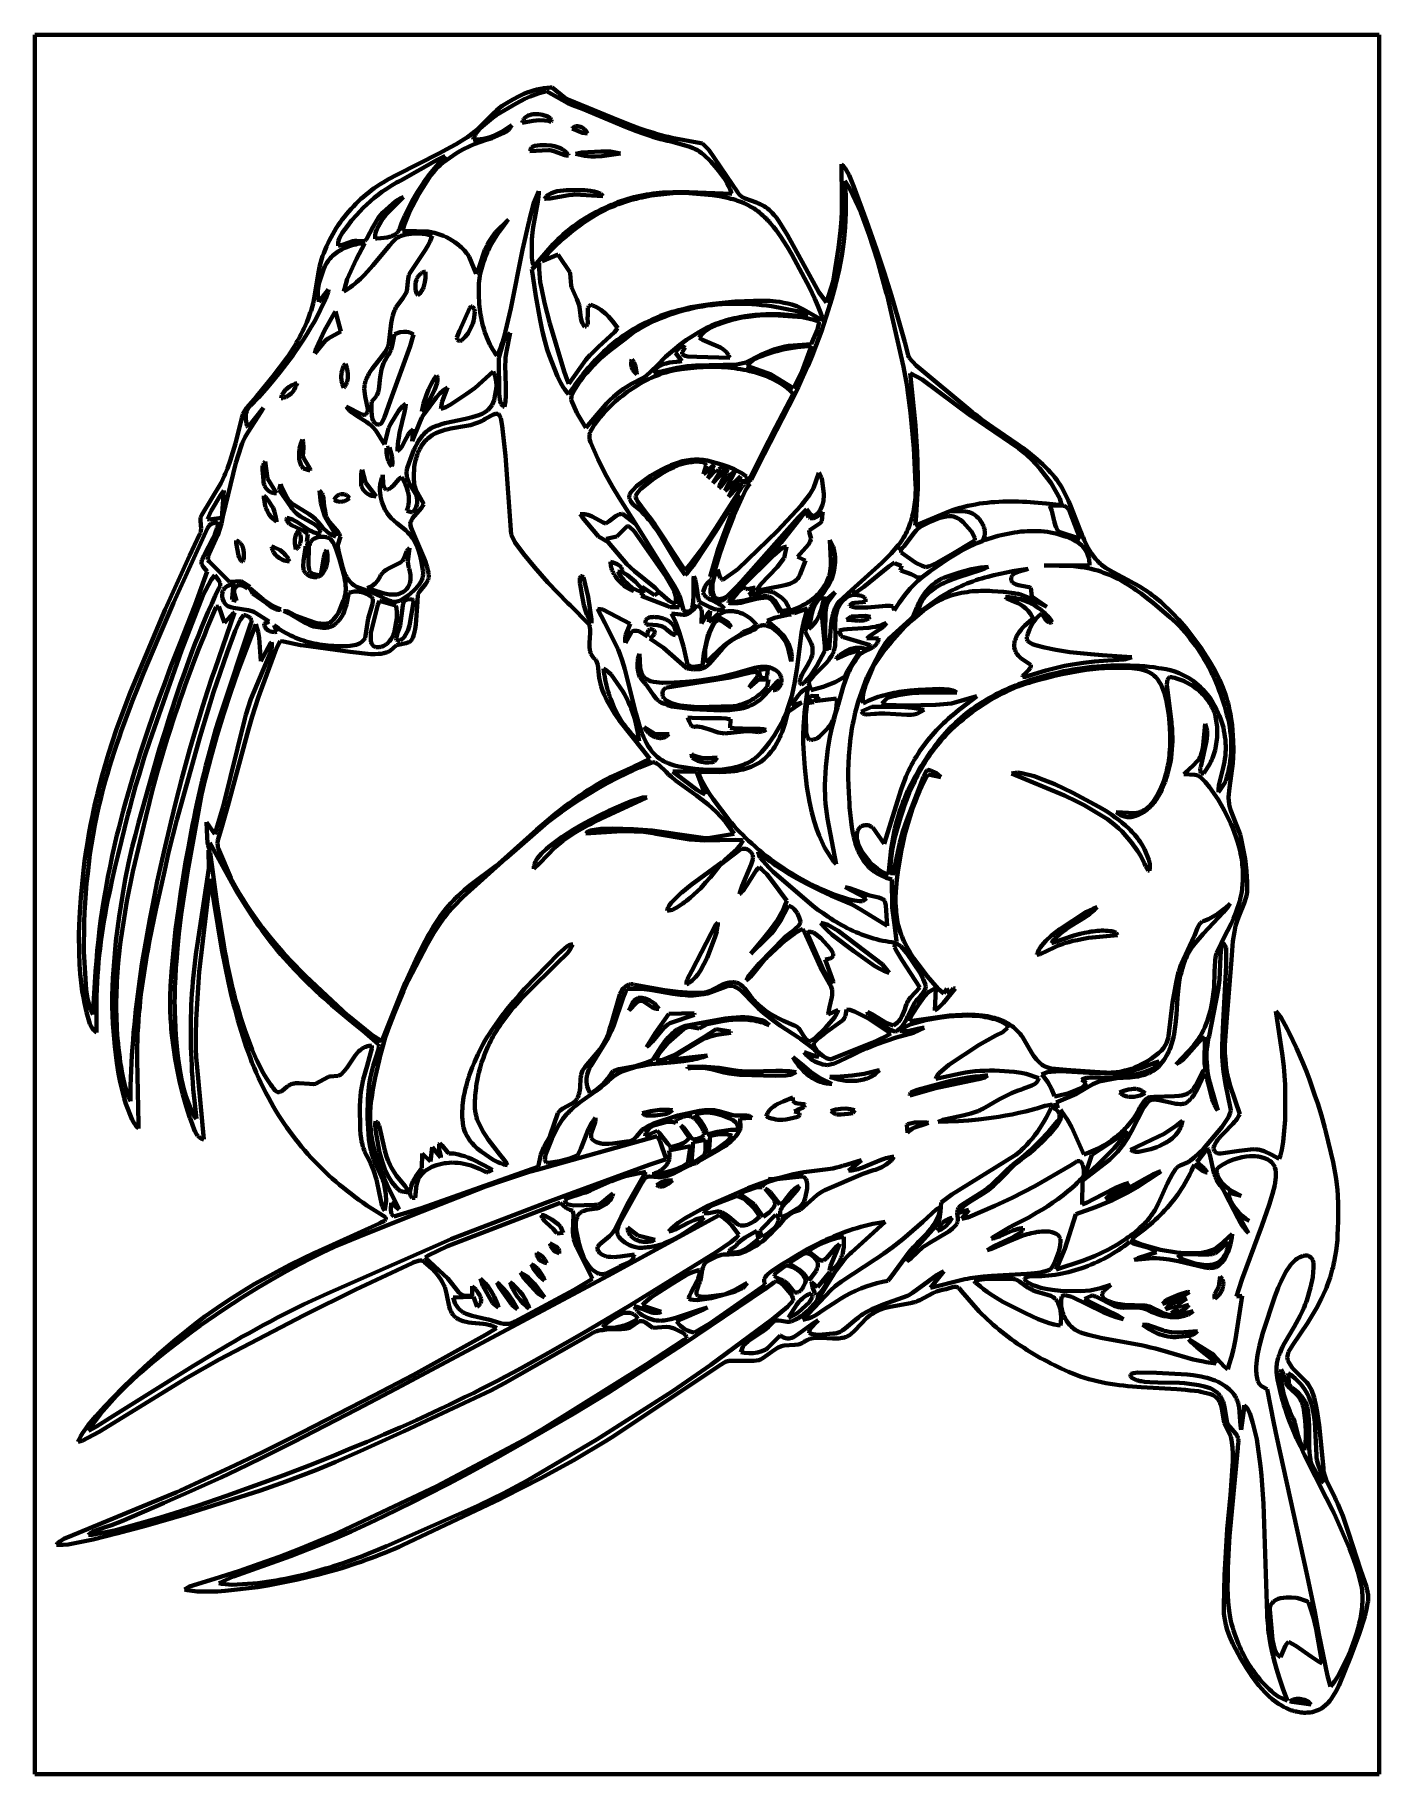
# Model space of a CAD drawing. Header units: millimetres. Extents: x 0 to 9.3, y 0 to 12.
import ezdxf

# ---------------------------------------------------------------- set-up
doc = ezdxf.new("R2010")
doc.units = ezdxf.units.MM
for name, color, linetype, lineweight in [('color#000000ff', 7, 'CONTINUOUS', 100), ('color#1c1c1cff', 7, 'CONTINUOUS', 100), ('color#1f1f1fff', 7, 'CONTINUOUS', 100), ('color#212121ff', 7, 'CONTINUOUS', 100), ('color#7b7b7bff', 7, 'CONTINUOUS', 100), ('color#e3e3e3ff', 7, 'CONTINUOUS', 100), ('color#fafafaff', 7, 'CONTINUOUS', 100), ('color#ffffffff', 7, 'CONTINUOUS', 100)]:
    doc.layers.add(name, color=color, linetype=linetype, lineweight=lineweight)

msp = doc.modelspace()

# ---------------------------------------------------------------- linework, layer by layer
at = {"layer": 'color#000000ff'}
for p, q in [((5.39, 8.903), (5.427, 9.009)), ((5.427, 9.009), (5.433, 9)), ((5.433, 9), (5.438, 8.991)), ((5.438, 8.991), (5.445, 8.976)), ((5.445, 8.976), (5.451, 8.956)), ((5.451, 8.956), (5.462, 8.861)), ((5.305, 8.784), (5.338, 8.825)), ((5.338, 8.825), (5.362, 8.858)), ((5.362, 8.858), (5.376, 8.88)), ((5.376, 8.88), (5.39, 8.903)), ((5.458, 8.815), (5.452, 8.787)), ((5.462, 8.855), (5.458, 8.815)), ((5.462, 8.861), (5.462, 8.855)), ((3.776, 8.722), (3.783, 8.723)), ((3.791, 8.699), (3.776, 8.722)), ((3.783, 8.723), (3.79, 8.723)), ((3.79, 8.723), (3.797, 8.723)), ((3.902, 8.568), (3.791, 8.699)), ((3.797, 8.723), (3.804, 8.723)), ((3.804, 8.723), (3.81, 8.722)), ((3.81, 8.722), (3.817, 8.721)), ((3.817, 8.721), (3.829, 8.718)), ((3.829, 8.718), (3.841, 8.714)), ((3.841, 8.714), (3.859, 8.707)), ((3.859, 8.707), (3.935, 8.666)), ((3.953, 8.658), (3.976, 8.674)), ((3.976, 8.674), (4.025, 8.712)), ((4.025, 8.712), (4.037, 8.718)), ((4.037, 8.718), (4.045, 8.722)), ((4.045, 8.722), (4.054, 8.724)), ((4.054, 8.724), (4.059, 8.724)), ((4.059, 8.724), (4.064, 8.725)), ((4.064, 8.725), (4.069, 8.725)), ((4.069, 8.725), (4.157, 8.656)), ((5.284, 8.701), (4.872, 8.236)), ((5.141, 8.608), (5.305, 8.784)), ((5.342, 8.758), (5.284, 8.701)), ((5.367, 8.724), (5.342, 8.758)), ((5.375, 8.716), (5.367, 8.724)), ((5.379, 8.714), (5.375, 8.716)), ((5.384, 8.712), (5.379, 8.714)), ((5.389, 8.711), (5.384, 8.712)), ((5.392, 8.711), (5.389, 8.711)), ((5.395, 8.712), (5.392, 8.711)), ((5.398, 8.712), (5.395, 8.712)), ((5.401, 8.714), (5.398, 8.712)), ((5.411, 8.721), (5.401, 8.714)), ((5.419, 8.728), (5.411, 8.721)), ((5.426, 8.737), (5.419, 8.728)), ((5.433, 8.746), (5.426, 8.737)), ((5.439, 8.756), (5.433, 8.746)), ((5.446, 8.771), (5.439, 8.756)), ((5.452, 8.787), (5.446, 8.771)), ((6.118, 8.654), (6.328, 8.742)), ((6.202, 8.673), (6.141, 8.642)), ((6.258, 8.695), (6.202, 8.673)), ((6.287, 8.703), (6.258, 8.695)), ((6.31, 8.707), (6.287, 8.703)), ((6.332, 8.709), (6.31, 8.707)), ((6.328, 8.742), (6.424, 8.744)), ((6.347, 8.709), (6.332, 8.709)), ((6.359, 8.707), (6.347, 8.709)), ((6.37, 8.703), (6.359, 8.707)), ((6.381, 8.698), (6.37, 8.703)), ((6.392, 8.692), (6.381, 8.698)), ((6.407, 8.683), (6.392, 8.692)), ((6.425, 8.668), (6.407, 8.683)), ((6.424, 8.744), (6.443, 8.742)), ((6.443, 8.742), (6.456, 8.74)), ((6.456, 8.74), (6.468, 8.736)), ((6.468, 8.736), (6.48, 8.732)), ((6.48, 8.732), (6.491, 8.727)), ((6.491, 8.727), (6.497, 8.724)), ((6.497, 8.724), (6.503, 8.721)), ((6.503, 8.721), (6.508, 8.717)), ((6.508, 8.717), (6.519, 8.708)), ((6.519, 8.708), (6.529, 8.698)), ((6.529, 8.698), (6.539, 8.688)), ((6.539, 8.688), (6.547, 8.676)), ((6.547, 8.676), (6.555, 8.664)), ((3.969, 8.53), (3.902, 8.568)), ((3.935, 8.666), (3.953, 8.658)), ((4.028, 8.568), (3.955, 8.552)), ((3.955, 8.552), (3.969, 8.53)), ((4.098, 8.638), (4.028, 8.568)), ((4.103, 8.639), (4.098, 8.638)), ((4.109, 8.639), (4.103, 8.639)), ((4.117, 8.636), (4.109, 8.639)), ((4.148, 8.606), (4.117, 8.636)), ((4.365, 8.296), (4.148, 8.606)), ((4.157, 8.656), (4.161, 8.654)), ((4.161, 8.654), (4.312, 8.41)), ((4.867, 8.343), (5.141, 8.608)), ((6.141, 8.642), (6.118, 8.654)), ((6.482, 8.605), (6.425, 8.668)), ((6.483, 8.603), (6.482, 8.605)), ((6.507, 8.559), (6.483, 8.603)), ((6.506, 8.543), (6.507, 8.55)), ((6.507, 8.55), (6.507, 8.559)), ((6.555, 8.664), (6.562, 8.651)), ((6.562, 8.651), (6.565, 8.645)), ((6.567, 8.55), (6.563, 8.544)), ((6.565, 8.645), (6.568, 8.638)), ((6.569, 8.557), (6.567, 8.55)), ((6.568, 8.638), (6.57, 8.632)), ((6.572, 8.563), (6.569, 8.557)), ((6.57, 8.632), (6.572, 8.625)), ((6.572, 8.625), (6.574, 8.618)), ((6.574, 8.57), (6.572, 8.563)), ((6.574, 8.618), (6.575, 8.611)), ((6.575, 8.577), (6.574, 8.57)), ((6.575, 8.611), (6.576, 8.604)), ((6.576, 8.584), (6.575, 8.577)), ((6.576, 8.604), (6.576, 8.598)), ((6.576, 8.598), (6.576, 8.591)), ((6.576, 8.591), (6.576, 8.584)), ((5.864, 8.387), (5.927, 8.451)), ((5.927, 8.451), (5.966, 8.496)), ((5.966, 8.496), (5.994, 8.481)), ((5.994, 8.481), (5.996, 8.457)), ((5.996, 8.457), (6.098, 8.386)), ((6.243, 8.385), (6.344, 8.443)), ((6.379, 8.449), (6.322, 8.414)), ((6.344, 8.443), (6.501, 8.539)), ((6.422, 8.474), (6.379, 8.449)), ((6.467, 8.497), (6.422, 8.474)), ((6.497, 8.511), (6.467, 8.497)), ((6.528, 8.525), (6.497, 8.511)), ((6.501, 8.539), (6.506, 8.543)), ((6.559, 8.537), (6.528, 8.525)), ((6.563, 8.544), (6.559, 8.537)), ((3.984, 8.394), (4.003, 8.389)), ((3.985, 8.385), (3.984, 8.394)), ((3.986, 8.375), (3.985, 8.385)), ((3.988, 8.366), (3.986, 8.375)), ((3.99, 8.357), (3.988, 8.366)), ((3.992, 8.348), (3.99, 8.357)), ((3.995, 8.339), (3.992, 8.348)), ((3.999, 8.33), (3.995, 8.339)), ((4.002, 8.321), (3.999, 8.33)), ((4.007, 8.313), (4.002, 8.321)), ((4.003, 8.389), (4.032, 8.377)), ((4.011, 8.304), (4.007, 8.313)), ((4.032, 8.377), (4.043, 8.37)), ((4.064, 8.324), (4.035, 8.327)), ((4.035, 8.327), (4.048, 8.304)), ((4.043, 8.37), (4.049, 8.365)), ((4.049, 8.365), (4.055, 8.36)), ((4.055, 8.36), (4.057, 8.357)), ((4.057, 8.357), (4.06, 8.354)), ((4.06, 8.354), (4.061, 8.35)), ((4.061, 8.35), (4.063, 8.347)), ((4.063, 8.347), (4.064, 8.344)), ((4.064, 8.344), (4.065, 8.34)), ((4.065, 8.328), (4.064, 8.324)), ((4.065, 8.34), (4.065, 8.336)), ((4.065, 8.336), (4.065, 8.332)), ((4.065, 8.332), (4.065, 8.328)), ((4.312, 8.41), (4.426, 8.23)), ((4.708, 8.304), (4.725, 8.339)), ((4.725, 8.339), (4.739, 8.296)), ((4.762, 8.269), (4.867, 8.343)), ((5.654, 8.197), (5.864, 8.387)), ((5.912, 8.361), (5.738, 8.219)), ((5.951, 8.388), (5.912, 8.361)), ((5.956, 8.381), (5.951, 8.388)), ((5.998, 8.365), (5.956, 8.381)), ((5.991, 8.336), (5.998, 8.365)), ((5.995, 8.334), (5.991, 8.336)), ((6.066, 8.308), (5.995, 8.334)), ((6.098, 8.386), (6.141, 8.365)), ((6.141, 8.365), (6.167, 8.355)), ((6.197, 8.328), (6.143, 8.288)), ((6.167, 8.355), (6.193, 8.363)), ((6.193, 8.363), (6.243, 8.385)), ((6.322, 8.414), (6.197, 8.328)), ((4.016, 8.296), (4.011, 8.304)), ((4.021, 8.288), (4.016, 8.296)), ((4.026, 8.281), (4.021, 8.288)), ((4.032, 8.273), (4.026, 8.281)), ((4.038, 8.266), (4.032, 8.273)), ((4.045, 8.259), (4.038, 8.266)), ((4.051, 8.252), (4.045, 8.259)), ((4.048, 8.304), (4.078, 8.266)), ((4.058, 8.245), (4.051, 8.252)), ((4.065, 8.239), (4.058, 8.245)), ((4.073, 8.233), (4.065, 8.239)), ((4.08, 8.227), (4.073, 8.233)), ((4.078, 8.266), (4.137, 8.211)), ((4.088, 8.221), (4.08, 8.227)), ((4.096, 8.216), (4.088, 8.221)), ((4.104, 8.211), (4.096, 8.216)), ((4.112, 8.206), (4.104, 8.211)), ((4.121, 8.202), (4.112, 8.206)), ((4.129, 8.198), (4.121, 8.202)), ((4.138, 8.194), (4.129, 8.198)), ((4.137, 8.211), (4.146, 8.191)), ((4.146, 8.191), (4.138, 8.194)), ((4.207, 8.201), (4.203, 8.221)), ((4.203, 8.221), (4.29, 8.163)), ((4.213, 8.175), (4.207, 8.201)), ((4.417, 8.208), (4.365, 8.296)), ((4.425, 8.188), (4.417, 8.208)), ((4.426, 8.23), (4.446, 8.192)), ((4.446, 8.192), (4.459, 8.163)), ((4.69, 8.235), (4.693, 8.254)), ((4.69, 8.222), (4.69, 8.235)), ((4.69, 8.209), (4.69, 8.222)), ((4.691, 8.196), (4.69, 8.209)), ((4.693, 8.184), (4.691, 8.196)), ((4.693, 8.254), (4.699, 8.279)), ((4.699, 8.279), (4.708, 8.304)), ((4.739, 8.296), (4.746, 8.281)), ((4.746, 8.281), (4.752, 8.275)), ((4.752, 8.275), (4.756, 8.271)), ((4.756, 8.271), (4.762, 8.269)), ((4.872, 8.236), (4.793, 8.156)), ((4.863, 8.178), (4.907, 8.219)), ((4.907, 8.219), (4.909, 8.216)), ((4.909, 8.216), (4.912, 8.214)), ((4.912, 8.214), (4.914, 8.212)), ((4.914, 8.212), (4.916, 8.21)), ((4.916, 8.21), (4.921, 8.207)), ((4.921, 8.207), (4.926, 8.205)), ((4.926, 8.205), (4.934, 8.204)), ((4.934, 8.204), (4.975, 8.212)), ((4.987, 8.212), (4.943, 8.164)), ((4.975, 8.212), (4.987, 8.212)), ((5.054, 8.188), (5.067, 8.189)), ((5.067, 8.189), (5.079, 8.188)), ((5.68, 8.179), (5.654, 8.197)), ((5.738, 8.219), (5.69, 8.185)), ((6.09, 8.297), (6.066, 8.308)), ((6.101, 8.29), (6.09, 8.297)), ((6.108, 8.284), (6.101, 8.29)), ((6.143, 8.288), (6.108, 8.284)), ((4.198, 8.158), (4.213, 8.175)), ((4.377, 8.088), (4.198, 8.158)), ((4.29, 8.163), (4.322, 8.184)), ((4.322, 8.184), (4.391, 8.122)), ((4.396, 8.08), (4.377, 8.088)), ((4.391, 8.122), (4.408, 8.113)), ((4.46, 8.08), (4.396, 8.08)), ((4.408, 8.113), (4.422, 8.107)), ((4.422, 8.107), (4.436, 8.103)), ((4.43, 8.175), (4.425, 8.188)), ((4.434, 8.161), (4.43, 8.175)), ((4.436, 8.147), (4.434, 8.161)), ((4.437, 8.14), (4.436, 8.147)), ((4.436, 8.103), (4.437, 8.111)), ((4.438, 8.133), (4.437, 8.14)), ((4.437, 8.111), (4.438, 8.118)), ((4.438, 8.125), (4.438, 8.133)), ((4.438, 8.118), (4.438, 8.125)), ((4.459, 8.163), (4.467, 8.143)), ((4.467, 8.143), (4.46, 8.08)), ((4.696, 8.171), (4.693, 8.184)), ((4.701, 8.159), (4.696, 8.171)), ((4.703, 8.155), (4.701, 8.159)), ((4.705, 8.152), (4.703, 8.155)), ((4.707, 8.149), (4.705, 8.152)), ((4.71, 8.146), (4.707, 8.149)), ((4.712, 8.144), (4.71, 8.146)), ((4.715, 8.142), (4.712, 8.144)), ((4.718, 8.14), (4.715, 8.142)), ((4.725, 8.137), (4.718, 8.14)), ((4.731, 8.136), (4.725, 8.137)), ((4.738, 8.135), (4.731, 8.136)), ((4.749, 8.136), (4.738, 8.135)), ((4.767, 8.142), (4.749, 8.136)), ((4.79, 8.154), (4.767, 8.142)), ((4.793, 8.156), (4.79, 8.154)), ((4.822, 8.118), (4.827, 8.131)), ((4.83, 8.118), (4.822, 8.118)), ((4.827, 8.131), (4.836, 8.147)), ((4.839, 8.117), (4.83, 8.118)), ((4.836, 8.147), (4.863, 8.178)), ((4.847, 8.117), (4.839, 8.117)), ((4.864, 8.118), (4.847, 8.117)), ((4.88, 8.12), (4.864, 8.118)), ((4.913, 8.126), (4.88, 8.12)), ((5.019, 8.152), (4.913, 8.126)), ((4.943, 8.164), (5.036, 8.186)), ((5.043, 8.155), (5.019, 8.152)), ((5.036, 8.186), (5.054, 8.188)), ((5.06, 8.156), (5.043, 8.155)), ((5.066, 8.156), (5.06, 8.156)), ((5.072, 8.155), (5.066, 8.156)), ((5.077, 8.154), (5.072, 8.155)), ((5.082, 8.152), (5.077, 8.154)), ((5.079, 8.188), (5.092, 8.187)), ((5.087, 8.151), (5.082, 8.152)), ((5.092, 8.148), (5.087, 8.151)), ((5.092, 8.187), (5.098, 8.185)), ((5.097, 8.146), (5.092, 8.148)), ((5.101, 8.143), (5.097, 8.146)), ((5.098, 8.185), (5.104, 8.184)), ((5.105, 8.14), (5.101, 8.143)), ((5.104, 8.184), (5.11, 8.182)), ((5.113, 8.133), (5.105, 8.14)), ((5.11, 8.182), (5.116, 8.18)), ((5.12, 8.126), (5.113, 8.133)), ((5.116, 8.18), (5.122, 8.177)), ((5.13, 8.113), (5.12, 8.126)), ((5.122, 8.177), (5.169, 8.145)), ((5.168, 8.052), (5.13, 8.113)), ((5.169, 8.145), (5.195, 8.118)), ((5.195, 8.118), (5.211, 8.094)), ((5.211, 8.094), (5.217, 8.081)), ((5.217, 8.081), (5.218, 8.079)), ((5.218, 8.079), (5.219, 8.076)), ((5.219, 8.069), (5.218, 8.068)), ((5.219, 8.076), (5.219, 8.074)), ((5.219, 8.074), (5.219, 8.071)), ((5.219, 8.071), (5.219, 8.069)), ((5.386, 8.06), (5.391, 8.075)), ((5.391, 8.075), (5.398, 8.09)), ((5.398, 8.09), (5.402, 8.097)), ((5.402, 8.097), (5.406, 8.104)), ((5.406, 8.104), (5.41, 8.111)), ((5.41, 8.111), (5.415, 8.118)), ((5.415, 8.118), (5.42, 8.125)), ((5.42, 8.125), (5.425, 8.131)), ((5.425, 8.131), (5.431, 8.137)), ((5.431, 8.137), (5.438, 8.143)), ((5.438, 8.143), (5.444, 8.149)), ((5.458, 8.128), (5.442, 8.059)), ((5.444, 8.149), (5.456, 8.142)), ((5.456, 8.142), (5.458, 8.128)), ((5.69, 8.185), (5.68, 8.179)), ((5.176, 8.054), (5.168, 8.052)), ((5.207, 8.059), (5.176, 8.054)), ((5.213, 8.062), (5.207, 8.059)), ((5.216, 8.064), (5.213, 8.062)), ((5.218, 8.068), (5.216, 8.064)), ((5.358, 7.928), (5.379, 8.036)), ((5.382, 7.95), (5.376, 7.944)), ((5.379, 8.036), (5.386, 8.06)), ((5.388, 7.955), (5.382, 7.95)), ((5.398, 7.968), (5.388, 7.955)), ((5.407, 7.98), (5.398, 7.968)), ((5.415, 7.994), (5.407, 7.98)), ((5.422, 8.007), (5.415, 7.994)), ((5.432, 8.029), (5.422, 8.007)), ((5.442, 8.059), (5.432, 8.029)), ((5.364, 7.933), (5.358, 7.928)), ((5.371, 7.939), (5.364, 7.933)), ((5.376, 7.944), (5.371, 7.939)), ((5.719, 7.357), (5.793, 7.389)), ((5.722, 7.354), (5.719, 7.357)), ((5.724, 7.351), (5.722, 7.354)), ((5.727, 7.348), (5.724, 7.351)), ((5.732, 7.344), (5.727, 7.348)), ((5.793, 7.389), (5.806, 7.389)), ((5.806, 7.389), (5.999, 7.389)), ((5.999, 7.389), (6.072, 7.383)), ((6.072, 7.383), (6.119, 7.376)), ((6.155, 7.369), (6.105, 7.34)), ((6.119, 7.376), (6.155, 7.369)), ((5.738, 7.341), (5.732, 7.344)), ((5.744, 7.339), (5.738, 7.341)), ((5.757, 7.337), (5.744, 7.339)), ((5.813, 7.34), (5.757, 7.337)), ((5.823, 7.341), (5.813, 7.34)), ((5.844, 7.342), (5.823, 7.341)), ((5.884, 7.342), (5.844, 7.342)), ((6.035, 7.334), (5.884, 7.342)), ((6.065, 7.335), (6.035, 7.334)), ((6.085, 7.337), (6.065, 7.335)), ((6.105, 7.34), (6.085, 7.337)), ((7.002, 4.548), (7.029, 4.6)), ((7.029, 4.6), (7.035, 4.614)), ((7.035, 4.614), (7.04, 4.614)), ((7.04, 4.614), (7.044, 4.613)), ((7.044, 4.613), (7.049, 4.612)), ((7.049, 4.612), (7.053, 4.611)), ((7.053, 4.611), (7.057, 4.609)), ((7.057, 4.609), (7.061, 4.607)), ((7.061, 4.607), (7.065, 4.605)), ((7.065, 4.605), (7.069, 4.602)), ((7.069, 4.602), (7.073, 4.599)), ((7.073, 4.599), (7.076, 4.596)), ((7.076, 4.596), (7.079, 4.593)), ((7.079, 4.593), (7.082, 4.589)), ((7.082, 4.589), (7.084, 4.586)), ((7.084, 4.586), (7.086, 4.582)), ((7.086, 4.582), (7.088, 4.578)), ((7.088, 4.578), (7.09, 4.574)), ((6.94, 4.448), (6.957, 4.472)), ((6.957, 4.472), (6.98, 4.51)), ((6.98, 4.51), (7.002, 4.548)), ((7.078, 4.52), (7.018, 4.449)), ((7.081, 4.523), (7.078, 4.52)), ((7.084, 4.527), (7.081, 4.523)), ((7.087, 4.531), (7.084, 4.527)), ((7.089, 4.535), (7.087, 4.531)), ((7.091, 4.539), (7.089, 4.535)), ((7.09, 4.574), (7.091, 4.57)), ((7.091, 4.57), (7.092, 4.565)), ((7.092, 4.543), (7.091, 4.539)), ((7.092, 4.565), (7.093, 4.561)), ((7.093, 4.548), (7.092, 4.543)), ((7.093, 4.561), (7.093, 4.557)), ((7.093, 4.557), (7.093, 4.552)), ((7.093, 4.552), (7.093, 4.548)), ((6.835, 4.326), (6.845, 4.336)), ((6.845, 4.336), (6.866, 4.357)), ((6.866, 4.357), (6.886, 4.379)), ((6.886, 4.379), (6.905, 4.401)), ((6.955, 4.382), (6.889, 4.318)), ((6.905, 4.401), (6.923, 4.424)), ((6.923, 4.424), (6.94, 4.448)), ((7.018, 4.449), (6.955, 4.382)), ((6.347, 4.013), (6.778, 4.28)), ((6.771, 4.22), (6.759, 4.211)), ((6.831, 4.267), (6.771, 4.22)), ((6.778, 4.28), (6.79, 4.288)), ((6.79, 4.288), (6.801, 4.297)), ((6.801, 4.297), (6.813, 4.307)), ((6.813, 4.307), (6.824, 4.316)), ((6.824, 4.316), (6.835, 4.326)), ((6.889, 4.318), (6.831, 4.267)), ((6.724, 4.18), (6.613, 4.072)), ((6.759, 4.211), (6.724, 4.18)), ((6.274, 3.958), (6.347, 4.013)), ((6.562, 4.033), (6.419, 3.944)), ((6.57, 4.038), (6.562, 4.033)), ((6.592, 4.054), (6.57, 4.038)), ((6.613, 4.072), (6.592, 4.054)), ((6.147, 3.823), (6.241, 3.911)), ((6.241, 3.911), (6.269, 3.925)), ((6.249, 3.854), (6.244, 3.844)), ((6.253, 3.864), (6.249, 3.854)), ((6.257, 3.873), (6.253, 3.864)), ((6.26, 3.883), (6.257, 3.873)), ((6.263, 3.894), (6.26, 3.883)), ((6.261, 3.845), (6.269, 3.896)), ((6.265, 3.904), (6.263, 3.894)), ((6.267, 3.915), (6.265, 3.904)), ((6.269, 3.925), (6.267, 3.915)), ((6.269, 3.896), (6.274, 3.958)), ((6.386, 3.897), (6.385, 3.887)), ((6.385, 3.887), (6.388, 3.846)), ((6.387, 3.906), (6.386, 3.902)), ((6.386, 3.902), (6.386, 3.897)), ((6.389, 3.911), (6.387, 3.906)), ((6.391, 3.915), (6.389, 3.911)), ((6.393, 3.92), (6.391, 3.915)), ((6.396, 3.924), (6.393, 3.92)), ((6.399, 3.928), (6.396, 3.924)), ((6.403, 3.932), (6.399, 3.928)), ((6.419, 3.944), (6.403, 3.932)), ((6.008, 3.703), (6.147, 3.823)), ((6.117, 3.661), (6.237, 3.793)), ((6.179, 3.748), (6.12, 3.687)), ((6.199, 3.773), (6.179, 3.748)), ((6.326, 3.758), (6.19, 3.676)), ((6.212, 3.79), (6.199, 3.773)), ((6.224, 3.808), (6.212, 3.79)), ((6.235, 3.826), (6.224, 3.808)), ((6.24, 3.835), (6.235, 3.826)), ((6.237, 3.793), (6.24, 3.799)), ((6.244, 3.844), (6.24, 3.835)), ((6.24, 3.799), (6.246, 3.809)), ((6.246, 3.809), (6.254, 3.824)), ((6.249, 3.761), (6.275, 3.773)), ((6.252, 3.771), (6.249, 3.761)), ((6.256, 3.78), (6.252, 3.771)), ((6.254, 3.824), (6.261, 3.845)), ((6.263, 3.793), (6.256, 3.78)), ((6.271, 3.805), (6.263, 3.793)), ((6.281, 3.816), (6.271, 3.805)), ((6.275, 3.773), (6.303, 3.792)), ((6.292, 3.825), (6.281, 3.816)), ((6.304, 3.834), (6.292, 3.825)), ((6.303, 3.792), (6.329, 3.819)), ((6.322, 3.843), (6.304, 3.834)), ((6.341, 3.849), (6.322, 3.843)), ((6.353, 3.779), (6.326, 3.758)), ((6.329, 3.819), (6.35, 3.851)), ((6.35, 3.851), (6.341, 3.849)), ((6.371, 3.796), (6.353, 3.779)), ((6.375, 3.8), (6.371, 3.796)), ((6.378, 3.804), (6.375, 3.8)), ((6.381, 3.808), (6.378, 3.804)), ((6.383, 3.812), (6.381, 3.808)), ((6.385, 3.817), (6.383, 3.812)), ((6.386, 3.821), (6.385, 3.817)), ((6.387, 3.826), (6.386, 3.821)), ((6.388, 3.831), (6.387, 3.826)), ((6.388, 3.846), (6.388, 3.836)), ((6.388, 3.836), (6.388, 3.831)), ((5.876, 3.604), (5.935, 3.647)), ((6.052, 3.614), (5.926, 3.442)), ((5.935, 3.647), (6.008, 3.703)), ((6.081, 3.648), (6.052, 3.614)), ((6.052, 3.59), (6.073, 3.616)), ((6.149, 3.65), (6.065, 3.572)), ((6.073, 3.616), (6.117, 3.661)), ((6.105, 3.672), (6.081, 3.648)), ((6.12, 3.687), (6.105, 3.672)), ((6.169, 3.663), (6.149, 3.65)), ((6.19, 3.676), (6.169, 3.663)), ((5.583, 3.41), (5.819, 3.565)), ((5.819, 3.565), (5.83, 3.573)), ((5.83, 3.573), (5.876, 3.604)), ((6.036, 3.55), (6.038, 3.559)), ((6.041, 3.553), (6.036, 3.55)), ((6.038, 3.559), (6.041, 3.569)), ((6.041, 3.569), (6.045, 3.577)), ((6.065, 3.572), (6.041, 3.553)), ((6.045, 3.577), (6.052, 3.59)), ((5.51, 3.352), (5.541, 3.378)), ((5.541, 3.378), (5.583, 3.41)), ((5.754, 3.376), (5.717, 3.362)), ((5.791, 3.388), (5.754, 3.376)), ((5.829, 3.399), (5.791, 3.388)), ((5.867, 3.408), (5.829, 3.399)), ((5.905, 3.415), (5.867, 3.408)), ((5.926, 3.442), (5.905, 3.415)), ((5.316, 3.145), (5.51, 3.352)), ((5.555, 3.277), (5.46, 3.214)), ((5.577, 3.291), (5.555, 3.277)), ((5.611, 3.311), (5.577, 3.291)), ((5.646, 3.33), (5.611, 3.311)), ((5.681, 3.347), (5.646, 3.33)), ((5.717, 3.362), (5.681, 3.347)), ((5.325, 3.147), (5.316, 3.145)), ((5.334, 3.15), (5.325, 3.147)), ((5.343, 3.152), (5.334, 3.15)), ((5.352, 3.155), (5.343, 3.152)), ((5.361, 3.158), (5.352, 3.155)), ((5.379, 3.165), (5.361, 3.158)), ((5.396, 3.174), (5.379, 3.165)), ((5.412, 3.183), (5.396, 3.174)), ((5.46, 3.214), (5.412, 3.183))]:
    msp.add_line(p, q, dxfattribs=at)
at = {"layer": 'color#1c1c1cff'}
for p, q in [((6.275, 3.773), (6.249, 3.761)), ((6.249, 3.761), (6.252, 3.771)), ((6.252, 3.771), (6.256, 3.78)), ((6.256, 3.78), (6.263, 3.793)), ((6.263, 3.793), (6.271, 3.805)), ((6.271, 3.805), (6.281, 3.816)), ((6.303, 3.792), (6.275, 3.773)), ((6.281, 3.816), (6.292, 3.825)), ((6.292, 3.825), (6.304, 3.834)), ((6.329, 3.819), (6.303, 3.792)), ((6.304, 3.834), (6.322, 3.843)), ((6.322, 3.843), (6.341, 3.849)), ((6.35, 3.851), (6.329, 3.819)), ((6.341, 3.849), (6.35, 3.851))]:
    msp.add_line(p, q, dxfattribs=at)
at = {"layer": 'color#1f1f1fff'}
for p, q in [((4.218, 7.248), (4.291, 7.202)), ((4.221, 7.242), (4.218, 7.248)), ((4.225, 7.236), (4.221, 7.242)), ((4.229, 7.23), (4.225, 7.236)), ((4.233, 7.224), (4.229, 7.23)), ((4.238, 7.218), (4.233, 7.224)), ((4.243, 7.213), (4.238, 7.218)), ((4.248, 7.208), (4.243, 7.213)), ((4.254, 7.203), (4.248, 7.208)), ((4.26, 7.198), (4.254, 7.203)), ((4.266, 7.194), (4.26, 7.198)), ((4.272, 7.19), (4.266, 7.194)), ((4.279, 7.187), (4.272, 7.19)), ((4.285, 7.183), (4.279, 7.187)), ((4.292, 7.181), (4.285, 7.183)), ((4.291, 7.202), (4.391, 7.2)), ((4.299, 7.178), (4.292, 7.181)), ((4.305, 7.176), (4.299, 7.178)), ((4.312, 7.175), (4.305, 7.176)), ((4.319, 7.174), (4.312, 7.175)), ((4.326, 7.173), (4.319, 7.174)), ((4.333, 7.173), (4.326, 7.173)), ((4.34, 7.174), (4.333, 7.173)), ((4.347, 7.175), (4.34, 7.174)), ((4.354, 7.177), (4.347, 7.175)), ((4.36, 7.179), (4.354, 7.177)), ((4.367, 7.182), (4.36, 7.179)), ((4.373, 7.186), (4.367, 7.182)), ((4.379, 7.19), (4.373, 7.186)), ((4.385, 7.195), (4.379, 7.19)), ((4.391, 7.2), (4.385, 7.195)), ((4.545, 7.064), (4.551, 7.06)), ((4.55, 7.037), (4.545, 7.064)), ((4.567, 7.026), (4.55, 7.037)), ((4.551, 7.06), (4.556, 7.056)), ((4.556, 7.056), (4.562, 7.053)), ((4.562, 7.053), (4.574, 7.048)), ((4.59, 7.015), (4.567, 7.026)), ((4.574, 7.048), (4.586, 7.044)), ((4.586, 7.044), (4.598, 7.04)), ((4.614, 7.008), (4.59, 7.015)), ((4.598, 7.04), (4.616, 7.037)), ((4.639, 7.004), (4.614, 7.008)), ((4.616, 7.037), (4.654, 7.035)), ((4.664, 7.003), (4.639, 7.004)), ((4.654, 7.035), (4.724, 7.038)), ((4.689, 7.007), (4.664, 7.003)), ((4.703, 7.011), (4.689, 7.007)), ((4.724, 7.038), (4.703, 7.011)), ((5.511, 4.591), (5.544, 4.601)), ((5.515, 4.587), (5.511, 4.591)), ((5.519, 4.583), (5.515, 4.587)), ((5.523, 4.58), (5.519, 4.583)), ((5.528, 4.577), (5.523, 4.58)), ((5.532, 4.574), (5.528, 4.577)), ((5.544, 4.601), (5.578, 4.607)), ((5.578, 4.607), (5.613, 4.608)), ((5.613, 4.608), (5.647, 4.604)), ((5.662, 4.576), (5.63, 4.572)), ((5.647, 4.604), (5.675, 4.597)), ((5.675, 4.597), (5.662, 4.576)), ((5.537, 4.572), (5.532, 4.574)), ((5.542, 4.57), (5.537, 4.572)), ((5.547, 4.569), (5.542, 4.57)), ((5.552, 4.567), (5.547, 4.569)), ((5.557, 4.567), (5.552, 4.567)), ((5.568, 4.566), (5.557, 4.567)), ((5.579, 4.566), (5.568, 4.566)), ((5.63, 4.572), (5.579, 4.566))]:
    msp.add_line(p, q, dxfattribs=at)
at = {"layer": 'color#212121ff'}
for p, q in [((3.332, 11.567), (3.194, 11.485)), ((3.247, 11.557), (3.258, 11.564)), ((3.258, 11.564), (3.309, 11.594)), ((3.309, 11.594), (3.352, 11.617)), ((3.392, 11.598), (3.332, 11.567)), ((3.352, 11.617), (3.385, 11.632)), ((3.385, 11.632), (3.407, 11.641)), ((3.429, 11.614), (3.392, 11.598)), ((3.407, 11.641), (3.43, 11.649)), ((3.466, 11.628), (3.429, 11.614)), ((3.43, 11.649), (3.452, 11.657)), ((3.452, 11.657), (3.476, 11.663)), ((3.491, 11.637), (3.466, 11.628)), ((3.476, 11.663), (3.499, 11.668)), ((3.517, 11.645), (3.491, 11.637)), ((3.499, 11.668), (3.511, 11.67)), ((3.511, 11.67), (3.522, 11.672)), ((3.543, 11.652), (3.517, 11.645)), ((3.522, 11.672), (3.534, 11.673)), ((3.534, 11.673), (3.546, 11.675)), ((3.689, 11.568), (3.543, 11.652)), ((3.546, 11.675), (3.558, 11.675)), ((3.558, 11.675), (3.57, 11.676)), ((3.57, 11.676), (3.582, 11.676)), ((3.582, 11.676), (3.669, 11.605)), ((3.669, 11.605), (3.688, 11.596)), ((3.688, 11.596), (3.702, 11.59)), ((3.722, 11.555), (3.689, 11.568)), ((3.702, 11.59), (4.039, 11.45)), ((3.075, 11.399), (3.176, 11.5)), ((3.168, 11.466), (3.098, 11.409)), ((3.194, 11.485), (3.168, 11.466)), ((3.176, 11.5), (3.195, 11.517)), ((3.195, 11.517), (3.215, 11.534)), ((3.215, 11.534), (3.226, 11.542)), ((3.226, 11.542), (3.236, 11.549)), ((3.236, 11.549), (3.247, 11.557)), ((3.45, 11.447), (3.374, 11.432)), ((3.375, 11.438), (3.377, 11.444)), ((3.377, 11.444), (3.379, 11.449)), ((3.379, 11.449), (3.382, 11.454)), ((3.382, 11.454), (3.385, 11.459)), ((3.385, 11.459), (3.388, 11.463)), ((3.388, 11.463), (3.392, 11.467)), ((3.392, 11.467), (3.396, 11.471)), ((3.396, 11.471), (3.4, 11.474)), ((3.4, 11.474), (3.405, 11.477)), ((3.405, 11.477), (3.41, 11.48)), ((3.41, 11.48), (3.415, 11.482)), ((3.415, 11.482), (3.421, 11.485)), ((3.421, 11.485), (3.426, 11.486)), ((3.426, 11.486), (3.438, 11.489)), ((3.438, 11.489), (3.45, 11.491)), ((3.45, 11.491), (3.468, 11.492)), ((3.492, 11.45), (3.45, 11.447)), ((3.468, 11.492), (3.486, 11.492)), ((3.486, 11.492), (3.503, 11.489)), ((3.527, 11.449), (3.492, 11.45)), ((3.503, 11.489), (3.514, 11.487)), ((3.514, 11.487), (3.552, 11.475)), ((3.555, 11.445), (3.527, 11.449)), ((3.552, 11.475), (3.563, 11.469)), ((3.575, 11.44), (3.555, 11.445)), ((3.563, 11.469), (3.569, 11.464)), ((3.569, 11.464), (3.572, 11.46)), ((3.572, 11.46), (3.575, 11.455)), ((3.575, 11.455), (3.576, 11.452)), ((3.576, 11.443), (3.575, 11.44)), ((3.576, 11.452), (3.576, 11.449)), ((3.576, 11.449), (3.576, 11.446)), ((3.576, 11.446), (3.576, 11.443)), ((3.792, 11.528), (3.722, 11.555)), ((4.094, 11.402), (3.792, 11.528)), ((4.039, 11.45), (4.136, 11.412)), ((2.954, 11.308), (2.972, 11.32)), ((2.972, 11.32), (2.984, 11.326)), ((2.984, 11.326), (2.995, 11.333)), ((2.995, 11.333), (3.005, 11.341)), ((3.005, 11.341), (3.016, 11.348)), ((3.016, 11.348), (3.026, 11.356)), ((3.026, 11.356), (3.046, 11.373)), ((3.037, 11.325), (3.034, 11.317)), ((3.04, 11.332), (3.037, 11.325)), ((3.044, 11.34), (3.04, 11.332)), ((3.047, 11.347), (3.044, 11.34)), ((3.046, 11.373), (3.075, 11.399)), ((3.051, 11.354), (3.047, 11.347)), ((3.06, 11.367), (3.051, 11.354)), ((3.07, 11.38), (3.06, 11.367)), ((3.081, 11.392), (3.07, 11.38)), ((3.098, 11.409), (3.081, 11.392)), ((3.084, 11.319), (3.094, 11.32)), ((3.094, 11.32), (3.104, 11.322)), ((3.104, 11.322), (3.114, 11.324)), ((3.114, 11.324), (3.133, 11.328)), ((3.166, 11.327), (3.125, 11.315)), ((3.133, 11.328), (3.152, 11.334)), ((3.152, 11.334), (3.171, 11.341)), ((3.245, 11.36), (3.166, 11.327)), ((3.171, 11.341), (3.198, 11.354)), ((3.198, 11.354), (3.234, 11.372)), ((3.234, 11.372), (3.301, 11.415)), ((3.26, 11.369), (3.245, 11.36)), ((3.273, 11.379), (3.26, 11.369)), ((3.281, 11.387), (3.273, 11.379)), ((3.289, 11.395), (3.281, 11.387)), ((3.292, 11.4), (3.289, 11.395)), ((3.296, 11.405), (3.292, 11.4)), ((3.298, 11.41), (3.296, 11.405)), ((3.301, 11.415), (3.298, 11.41)), ((3.374, 11.432), (3.375, 11.438)), ((3.719, 11.394), (3.722, 11.398)), ((3.79, 11.363), (3.719, 11.394)), ((3.722, 11.398), (3.726, 11.4)), ((3.726, 11.4), (3.73, 11.403)), ((3.73, 11.403), (3.734, 11.405)), ((3.734, 11.405), (3.738, 11.406)), ((3.738, 11.406), (3.742, 11.408)), ((3.742, 11.408), (3.746, 11.409)), ((3.746, 11.409), (3.75, 11.409)), ((3.75, 11.409), (3.755, 11.409)), ((3.755, 11.409), (3.759, 11.409)), ((3.759, 11.409), (3.768, 11.407)), ((3.768, 11.407), (3.777, 11.405)), ((3.777, 11.405), (3.785, 11.401)), ((3.785, 11.401), (3.793, 11.397)), ((3.825, 11.359), (3.79, 11.363)), ((3.793, 11.397), (3.801, 11.391)), ((3.801, 11.391), (3.808, 11.385)), ((3.808, 11.385), (3.814, 11.378)), ((3.814, 11.378), (3.819, 11.371)), ((3.819, 11.371), (3.824, 11.363)), ((3.824, 11.363), (3.825, 11.359)), ((4.164, 11.375), (4.094, 11.402)), ((4.136, 11.412), (4.185, 11.394)), ((4.211, 11.358), (4.164, 11.375)), ((4.185, 11.394), (4.234, 11.377)), ((4.259, 11.342), (4.211, 11.358)), ((4.234, 11.377), (4.259, 11.369)), ((4.259, 11.369), (4.283, 11.362)), ((4.283, 11.334), (4.259, 11.342)), ((4.283, 11.362), (4.308, 11.354)), ((4.307, 11.327), (4.283, 11.334)), ((4.331, 11.32), (4.307, 11.327)), ((4.308, 11.354), (4.333, 11.347)), ((4.355, 11.314), (4.331, 11.32)), ((4.333, 11.347), (4.359, 11.341)), ((4.359, 11.341), (4.384, 11.335)), ((4.384, 11.335), (4.409, 11.329)), ((4.409, 11.329), (4.61, 11.292)), ((2.507, 11.073), (2.801, 11.222)), ((2.733, 11.075), (2.841, 11.203)), ((2.841, 11.203), (2.786, 11.176)), ((2.801, 11.222), (2.878, 11.264)), ((2.895, 11.207), (2.872, 11.191)), ((2.878, 11.264), (2.916, 11.285)), ((2.919, 11.222), (2.895, 11.207)), ((2.916, 11.285), (2.954, 11.308)), ((2.943, 11.236), (2.919, 11.222)), ((2.968, 11.25), (2.943, 11.236)), ((3.006, 11.269), (2.968, 11.25)), ((3.045, 11.286), (3.006, 11.269)), ((3.034, 11.317), (3.044, 11.317)), ((3.044, 11.317), (3.054, 11.316)), ((3.085, 11.301), (3.045, 11.286)), ((3.054, 11.316), (3.065, 11.317)), ((3.065, 11.317), (3.075, 11.317)), ((3.075, 11.317), (3.084, 11.319)), ((3.125, 11.315), (3.085, 11.301)), ((3.556, 11.243), (3.427, 11.237)), ((3.427, 11.237), (3.428, 11.24)), ((3.428, 11.244), (3.429, 11.247)), ((3.428, 11.24), (3.428, 11.244)), ((3.429, 11.247), (3.432, 11.253)), ((3.432, 11.253), (3.435, 11.257)), ((3.435, 11.257), (3.439, 11.262)), ((3.439, 11.262), (3.446, 11.267)), ((3.446, 11.267), (3.461, 11.272)), ((3.461, 11.272), (3.498, 11.278)), ((3.498, 11.278), (3.543, 11.278)), ((3.543, 11.278), (3.574, 11.275)), ((3.566, 11.242), (3.556, 11.243)), ((3.576, 11.24), (3.566, 11.242)), ((3.574, 11.275), (3.597, 11.271)), ((3.6, 11.233), (3.576, 11.24)), ((3.597, 11.271), (3.611, 11.267)), ((3.661, 11.21), (3.6, 11.233)), ((3.611, 11.267), (3.625, 11.262)), ((3.625, 11.262), (3.632, 11.259)), ((3.632, 11.259), (3.639, 11.256)), ((3.639, 11.256), (3.646, 11.253)), ((3.646, 11.253), (3.652, 11.249)), ((3.652, 11.249), (3.658, 11.245)), ((3.658, 11.245), (3.664, 11.241)), ((3.675, 11.207), (3.661, 11.21)), ((3.664, 11.241), (3.67, 11.236)), ((3.67, 11.236), (3.676, 11.231)), ((3.685, 11.207), (3.675, 11.207)), ((3.676, 11.231), (3.681, 11.226)), ((3.681, 11.226), (3.686, 11.22)), ((3.695, 11.207), (3.685, 11.207)), ((3.686, 11.22), (3.691, 11.214)), ((3.691, 11.214), (3.695, 11.207)), ((3.743, 11.218), (3.785, 11.226)), ((3.754, 11.215), (3.743, 11.218)), ((3.764, 11.212), (3.754, 11.215)), ((3.775, 11.21), (3.764, 11.212)), ((3.785, 11.208), (3.775, 11.21)), ((3.785, 11.226), (3.918, 11.233)), ((3.806, 11.204), (3.785, 11.208)), ((3.828, 11.202), (3.806, 11.204)), ((3.85, 11.2), (3.828, 11.202)), ((3.882, 11.2), (3.85, 11.2)), ((3.926, 11.202), (3.882, 11.2)), ((3.918, 11.233), (3.985, 11.233)), ((4.055, 11.219), (3.926, 11.202)), ((3.985, 11.233), (4.055, 11.219)), ((4.379, 11.307), (4.355, 11.314)), ((4.404, 11.302), (4.379, 11.307)), ((4.526, 11.269), (4.404, 11.302)), ((4.557, 11.257), (4.526, 11.269)), ((4.572, 11.25), (4.557, 11.257)), ((4.587, 11.242), (4.572, 11.25)), ((4.601, 11.233), (4.587, 11.242)), ((4.615, 11.223), (4.601, 11.233)), ((4.61, 11.292), (4.622, 11.288)), ((4.621, 11.218), (4.615, 11.223)), ((4.628, 11.212), (4.621, 11.218)), ((4.622, 11.288), (4.662, 11.249)), ((4.679, 11.164), (4.628, 11.212)), ((4.662, 11.249), (4.665, 11.245)), ((4.665, 11.245), (4.866, 10.95)), ((2.786, 11.176), (2.534, 11.034)), ((2.768, 11.102), (2.741, 11.069)), ((2.792, 11.127), (2.768, 11.102)), ((2.805, 11.138), (2.792, 11.127)), ((2.826, 11.157), (2.805, 11.138)), ((2.849, 11.174), (2.826, 11.157)), ((2.872, 11.191), (2.849, 11.174)), ((4.71, 11.129), (4.679, 11.164)), ((4.733, 11.102), (4.71, 11.129)), ((4.754, 11.074), (4.733, 11.102)), ((5.586, 10.903), (5.583, 11.145)), ((5.583, 11.145), (5.592, 11.137)), ((5.592, 11.137), (5.601, 11.128)), ((5.601, 11.128), (5.609, 11.118)), ((5.609, 11.118), (5.619, 11.103)), ((5.619, 11.103), (5.636, 11.069)), ((2.312, 10.951), (2.331, 10.966)), ((2.331, 10.966), (2.35, 10.98)), ((2.35, 10.98), (2.37, 10.994)), ((2.37, 10.994), (2.39, 11.007)), ((2.39, 11.007), (2.411, 11.02)), ((2.431, 10.974), (2.403, 10.954)), ((2.411, 11.02), (2.449, 11.042)), ((2.459, 10.992), (2.431, 10.974)), ((2.449, 11.042), (2.507, 11.073)), ((2.474, 11.001), (2.459, 10.992)), ((2.489, 11.01), (2.474, 11.001)), ((2.504, 11.018), (2.489, 11.01)), ((2.519, 11.026), (2.504, 11.018)), ((2.534, 11.034), (2.519, 11.026)), ((2.65, 10.955), (2.69, 11.016)), ((2.741, 11.069), (2.658, 10.939)), ((2.69, 11.016), (2.733, 11.075)), ((3.455, 10.878), (3.489, 10.96)), ((3.489, 10.96), (3.489, 10.947)), ((3.616, 10.958), (3.68, 10.967)), ((3.68, 10.967), (3.806, 10.967)), ((3.806, 10.967), (3.847, 10.962)), ((3.847, 10.962), (3.872, 10.957)), ((4.767, 11.055), (4.754, 11.074)), ((4.78, 11.035), (4.767, 11.055)), ((4.791, 11.015), (4.78, 11.035)), ((4.802, 10.994), (4.791, 11.015)), ((4.812, 10.973), (4.802, 10.994)), ((4.82, 10.951), (4.812, 10.973)), ((5.606, 11.031), (5.608, 11.006)), ((5.638, 10.981), (5.606, 11.031)), ((5.608, 11.006), (5.61, 10.982)), ((5.61, 10.982), (5.611, 10.957)), ((5.636, 11.069), (5.67, 10.988)), ((5.717, 10.813), (5.638, 10.981)), ((5.67, 10.988), (5.757, 10.752)), ((2.189, 10.837), (2.205, 10.854)), ((2.205, 10.854), (2.222, 10.871)), ((2.222, 10.871), (2.239, 10.888)), ((2.239, 10.888), (2.257, 10.905)), ((2.273, 10.843), (2.249, 10.819)), ((2.257, 10.905), (2.275, 10.921)), ((2.298, 10.867), (2.273, 10.843)), ((2.275, 10.921), (2.293, 10.936)), ((2.293, 10.936), (2.312, 10.951)), ((2.323, 10.89), (2.298, 10.867)), ((2.349, 10.912), (2.323, 10.89)), ((2.376, 10.934), (2.349, 10.912)), ((2.403, 10.954), (2.376, 10.934)), ((2.41, 10.811), (2.497, 10.889)), ((2.522, 10.887), (2.427, 10.793)), ((2.497, 10.889), (2.528, 10.908)), ((2.551, 10.918), (2.522, 10.887)), ((2.528, 10.908), (2.551, 10.918)), ((2.561, 10.788), (2.586, 10.841)), ((2.586, 10.841), (2.613, 10.893)), ((2.658, 10.939), (2.592, 10.811)), ((2.613, 10.893), (2.65, 10.955)), ((3.422, 10.753), (3.455, 10.878)), ((3.482, 10.885), (3.449, 10.711)), ((3.486, 10.922), (3.482, 10.885)), ((3.489, 10.947), (3.486, 10.922)), ((3.528, 10.906), (3.531, 10.911)), ((3.534, 10.907), (3.528, 10.906)), ((3.531, 10.911), (3.535, 10.916)), ((3.568, 10.909), (3.534, 10.907)), ((3.535, 10.916), (3.539, 10.92)), ((3.539, 10.92), (3.543, 10.924)), ((3.543, 10.924), (3.552, 10.931)), ((3.552, 10.931), (3.562, 10.938)), ((3.562, 10.938), (3.572, 10.943)), ((3.696, 10.932), (3.568, 10.909)), ((3.572, 10.943), (3.588, 10.95)), ((3.588, 10.95), (3.616, 10.958)), ((3.723, 10.934), (3.696, 10.932)), ((3.737, 10.935), (3.723, 10.934)), ((3.931, 10.924), (3.737, 10.935)), ((3.872, 10.957), (3.896, 10.95)), ((3.896, 10.95), (3.911, 10.944)), ((3.911, 10.944), (3.919, 10.941)), ((3.919, 10.941), (3.931, 10.924)), ((3.927, 10.836), (3.948, 10.846)), ((3.948, 10.846), (3.969, 10.856)), ((3.981, 10.845), (3.962, 10.836)), ((3.969, 10.856), (3.991, 10.865)), ((4.001, 10.853), (3.981, 10.845)), ((3.991, 10.865), (4.013, 10.874)), ((4.02, 10.861), (4.001, 10.853)), ((4.013, 10.874), (4.034, 10.882)), ((4.04, 10.869), (4.02, 10.861)), ((4.034, 10.882), (4.056, 10.89)), ((4.06, 10.876), (4.04, 10.869)), ((4.056, 10.89), (4.079, 10.897)), ((4.08, 10.883), (4.06, 10.876)), ((4.079, 10.897), (4.101, 10.904)), ((4.101, 10.889), (4.08, 10.883)), ((4.101, 10.904), (4.123, 10.911)), ((4.121, 10.896), (4.101, 10.889)), ((4.142, 10.901), (4.121, 10.896)), ((4.123, 10.911), (4.146, 10.917)), ((4.162, 10.907), (4.142, 10.901)), ((4.146, 10.917), (4.168, 10.922)), ((4.183, 10.912), (4.162, 10.907)), ((4.168, 10.922), (4.191, 10.927)), ((4.204, 10.916), (4.183, 10.912)), ((4.191, 10.927), (4.213, 10.932)), ((4.225, 10.92), (4.204, 10.916)), ((4.213, 10.932), (4.235, 10.936)), ((4.246, 10.924), (4.225, 10.92)), ((4.235, 10.936), (4.258, 10.939)), ((4.267, 10.928), (4.246, 10.924)), ((4.258, 10.939), (4.28, 10.942)), ((4.288, 10.931), (4.267, 10.928)), ((4.28, 10.942), (4.303, 10.945)), ((4.33, 10.937), (4.288, 10.931)), ((4.303, 10.945), (4.325, 10.947)), ((4.325, 10.947), (4.348, 10.949)), ((4.373, 10.941), (4.33, 10.937)), ((4.348, 10.949), (4.371, 10.95)), ((4.371, 10.95), (4.416, 10.952)), ((4.416, 10.945), (4.373, 10.941)), ((4.416, 10.952), (4.461, 10.953)), ((4.458, 10.947), (4.416, 10.945)), ((4.501, 10.948), (4.458, 10.947)), ((4.461, 10.953), (4.529, 10.952)), ((4.692, 10.931), (4.501, 10.948)), ((4.529, 10.952), (4.824, 10.94)), ((4.74, 10.924), (4.692, 10.931)), ((4.772, 10.918), (4.74, 10.924)), ((4.803, 10.911), (4.772, 10.918)), ((4.818, 10.907), (4.803, 10.911)), ((4.834, 10.903), (4.818, 10.907)), ((4.824, 10.94), (4.82, 10.951)), ((4.849, 10.898), (4.834, 10.903)), ((4.864, 10.893), (4.849, 10.898)), ((4.879, 10.888), (4.864, 10.893)), ((4.866, 10.95), (4.869, 10.945)), ((4.869, 10.945), (4.873, 10.94)), ((4.873, 10.94), (4.876, 10.936)), ((4.876, 10.936), (4.88, 10.932)), ((4.894, 10.882), (4.879, 10.888)), ((4.88, 10.932), (4.885, 10.928)), ((4.885, 10.928), (4.894, 10.921)), ((4.894, 10.921), (4.903, 10.915)), ((4.909, 10.875), (4.894, 10.882)), ((4.903, 10.915), (4.918, 10.908)), ((4.923, 10.869), (4.909, 10.875)), ((4.918, 10.908), (4.995, 10.88)), ((4.938, 10.862), (4.923, 10.869)), ((4.952, 10.854), (4.938, 10.862)), ((4.966, 10.846), (4.952, 10.854)), ((4.979, 10.838), (4.966, 10.846)), ((4.991, 10.829), (4.979, 10.838)), ((4.995, 10.88), (5.01, 10.873)), ((5.01, 10.873), (5.02, 10.869)), ((5.02, 10.869), (5.03, 10.865)), ((5.03, 10.865), (5.039, 10.86)), ((5.039, 10.86), (5.048, 10.855)), ((5.048, 10.855), (5.057, 10.849)), ((5.057, 10.849), (5.066, 10.843)), ((5.066, 10.843), (5.074, 10.837)), ((5.586, 10.883), (5.586, 10.903)), ((5.586, 10.823), (5.586, 10.883)), ((5.611, 10.957), (5.613, 10.932)), ((5.613, 10.932), (5.613, 10.907)), ((5.613, 10.907), (5.614, 10.882)), ((5.614, 10.882), (5.614, 10.858)), ((5.614, 10.858), (5.614, 10.833)), ((2.087, 10.703), (2.1, 10.723)), ((2.1, 10.723), (2.114, 10.743)), ((2.114, 10.743), (2.128, 10.762)), ((2.128, 10.762), (2.143, 10.781)), ((2.143, 10.781), (2.158, 10.8)), ((2.158, 10.8), (2.173, 10.819)), ((2.193, 10.755), (2.161, 10.715)), ((2.173, 10.819), (2.189, 10.837)), ((2.226, 10.794), (2.193, 10.755)), ((2.249, 10.819), (2.226, 10.794)), ((2.339, 10.709), (2.377, 10.772)), ((2.41, 10.77), (2.367, 10.697)), ((2.377, 10.772), (2.395, 10.795)), ((2.395, 10.795), (2.41, 10.811)), ((2.427, 10.793), (2.41, 10.77)), ((2.528, 10.707), (2.538, 10.735)), ((2.538, 10.735), (2.561, 10.788)), ((2.559, 10.73), (2.545, 10.684)), ((2.592, 10.811), (2.559, 10.73)), ((3.19, 10.676), (3.278, 10.764)), ((3.268, 10.751), (3.237, 10.71)), ((3.278, 10.764), (3.268, 10.751)), ((3.375, 10.552), (3.422, 10.753)), ((3.787, 10.732), (3.725, 10.686)), ((3.728, 10.716), (3.747, 10.729)), ((3.747, 10.729), (3.766, 10.743)), ((3.766, 10.743), (3.785, 10.756)), ((3.785, 10.756), (3.805, 10.769)), ((3.852, 10.774), (3.787, 10.732)), ((3.805, 10.769), (3.825, 10.781)), ((3.825, 10.781), (3.845, 10.793)), ((3.845, 10.793), (3.865, 10.804)), ((3.905, 10.806), (3.852, 10.774)), ((3.865, 10.804), (3.885, 10.815)), ((3.885, 10.815), (3.906, 10.826)), ((3.923, 10.817), (3.905, 10.806)), ((3.906, 10.826), (3.927, 10.836)), ((3.942, 10.826), (3.923, 10.817)), ((3.962, 10.836), (3.942, 10.826)), ((5.004, 10.82), (4.991, 10.829)), ((5.016, 10.811), (5.004, 10.82)), ((5.028, 10.801), (5.016, 10.811)), ((5.04, 10.791), (5.028, 10.801)), ((5.051, 10.78), (5.04, 10.791)), ((5.062, 10.77), (5.051, 10.78)), ((5.072, 10.759), (5.062, 10.77)), ((5.083, 10.748), (5.072, 10.759)), ((5.074, 10.837), (5.082, 10.83)), ((5.082, 10.83), (5.089, 10.824)), ((5.093, 10.736), (5.083, 10.748)), ((5.089, 10.824), (5.097, 10.816)), ((5.113, 10.712), (5.093, 10.736)), ((5.097, 10.816), (5.104, 10.809)), ((5.104, 10.809), (5.118, 10.794)), ((5.118, 10.794), (5.131, 10.778)), ((5.131, 10.778), (5.149, 10.752)), ((5.149, 10.752), (5.209, 10.654)), ((5.577, 10.685), (5.583, 10.764)), ((5.583, 10.764), (5.586, 10.823)), ((5.612, 10.758), (5.609, 10.709)), ((5.614, 10.808), (5.612, 10.758)), ((5.614, 10.833), (5.614, 10.808)), ((5.776, 10.657), (5.717, 10.813)), ((5.757, 10.752), (5.826, 10.555)), ((2.019, 10.576), (2.029, 10.597)), ((2.029, 10.597), (2.04, 10.619)), ((2.04, 10.619), (2.051, 10.64)), ((2.051, 10.64), (2.063, 10.661)), ((2.063, 10.661), (2.075, 10.682)), ((2.075, 10.682), (2.087, 10.703)), ((2.1, 10.602), (2.099, 10.592)), ((2.103, 10.617), (2.1, 10.602)), ((2.11, 10.637), (2.103, 10.617)), ((2.13, 10.673), (2.11, 10.637)), ((2.161, 10.715), (2.13, 10.673)), ((2.137, 10.591), (2.202, 10.613)), ((2.202, 10.613), (2.216, 10.615)), ((2.216, 10.615), (2.226, 10.615)), ((2.224, 10.485), (2.285, 10.599)), ((2.226, 10.615), (2.236, 10.614)), ((2.236, 10.614), (2.27, 10.613)), ((2.26, 10.597), (2.247, 10.596)), ((2.272, 10.598), (2.26, 10.597)), ((2.27, 10.613), (2.284, 10.616)), ((2.285, 10.599), (2.272, 10.598)), ((2.284, 10.616), (2.29, 10.619)), ((2.29, 10.619), (2.293, 10.622)), ((2.293, 10.622), (2.296, 10.626)), ((2.296, 10.626), (2.299, 10.631)), ((2.299, 10.631), (2.339, 10.709)), ((2.356, 10.662), (2.355, 10.652)), ((2.355, 10.652), (2.355, 10.641)), ((2.355, 10.641), (2.355, 10.63)), ((2.355, 10.63), (2.362, 10.631)), ((2.36, 10.677), (2.356, 10.662)), ((2.367, 10.697), (2.36, 10.677)), ((2.362, 10.631), (2.396, 10.634)), ((2.396, 10.634), (2.44, 10.639)), ((2.44, 10.639), (2.454, 10.642)), ((2.454, 10.642), (2.467, 10.646)), ((2.48, 10.61), (2.456, 10.583)), ((2.467, 10.646), (2.474, 10.649)), ((2.474, 10.649), (2.48, 10.652)), ((2.48, 10.652), (2.486, 10.655)), ((2.505, 10.636), (2.48, 10.61)), ((2.486, 10.655), (2.492, 10.658)), ((2.492, 10.658), (2.497, 10.662)), ((2.497, 10.662), (2.503, 10.666)), ((2.503, 10.666), (2.507, 10.671)), ((2.521, 10.643), (2.505, 10.636)), ((2.507, 10.671), (2.512, 10.676)), ((2.512, 10.676), (2.516, 10.681)), ((2.516, 10.681), (2.52, 10.687)), ((2.52, 10.687), (2.523, 10.693)), ((2.537, 10.649), (2.521, 10.643)), ((2.523, 10.693), (2.526, 10.7)), ((2.526, 10.7), (2.528, 10.707)), ((2.553, 10.654), (2.537, 10.649)), ((2.545, 10.684), (2.564, 10.684)), ((2.57, 10.659), (2.553, 10.654)), ((2.564, 10.684), (2.723, 10.68)), ((2.587, 10.662), (2.57, 10.659)), ((2.604, 10.664), (2.587, 10.662)), ((2.63, 10.666), (2.604, 10.664)), ((2.657, 10.666), (2.63, 10.666)), ((2.683, 10.664), (2.657, 10.666)), ((2.709, 10.661), (2.683, 10.664)), ((2.734, 10.655), (2.709, 10.661)), ((2.723, 10.68), (2.745, 10.676)), ((2.723, 10.586), (2.736, 10.613)), ((2.751, 10.651), (2.734, 10.655)), ((2.736, 10.613), (2.744, 10.632)), ((2.744, 10.632), (2.751, 10.651)), ((2.745, 10.676), (2.766, 10.67)), ((2.766, 10.67), (2.788, 10.664)), ((2.788, 10.664), (2.809, 10.657)), ((2.809, 10.657), (2.83, 10.649)), ((2.83, 10.649), (2.85, 10.64)), ((2.85, 10.64), (2.87, 10.63)), ((2.87, 10.63), (2.889, 10.618)), ((2.889, 10.618), (2.908, 10.606)), ((2.908, 10.606), (2.926, 10.593)), ((3.131, 10.587), (3.139, 10.602)), ((3.139, 10.602), (3.151, 10.623)), ((3.151, 10.623), (3.165, 10.644)), ((3.18, 10.624), (3.162, 10.595)), ((3.165, 10.644), (3.19, 10.676)), ((3.198, 10.654), (3.18, 10.624)), ((3.217, 10.682), (3.198, 10.654)), ((3.237, 10.71), (3.217, 10.682)), ((3.441, 10.598), (3.44, 10.504)), ((3.442, 10.649), (3.441, 10.624)), ((3.441, 10.624), (3.441, 10.611)), ((3.441, 10.611), (3.441, 10.598)), ((3.444, 10.674), (3.442, 10.649)), ((3.449, 10.711), (3.444, 10.674)), ((3.588, 10.592), (3.604, 10.609)), ((3.604, 10.609), (3.621, 10.625)), ((3.665, 10.637), (3.608, 10.585)), ((3.621, 10.625), (3.638, 10.641)), ((3.638, 10.641), (3.656, 10.657)), ((3.656, 10.657), (3.673, 10.672)), ((3.725, 10.686), (3.665, 10.637)), ((3.673, 10.672), (3.691, 10.687)), ((3.691, 10.687), (3.709, 10.701)), ((3.709, 10.701), (3.728, 10.716)), ((5.132, 10.688), (5.113, 10.712)), ((5.159, 10.65), (5.132, 10.688)), ((5.209, 10.572), (5.159, 10.65)), ((5.209, 10.654), (5.427, 10.261)), ((5.564, 10.567), (5.577, 10.685)), ((5.599, 10.61), (5.593, 10.561)), ((5.605, 10.659), (5.599, 10.61)), ((5.609, 10.709), (5.605, 10.659)), ((5.834, 10.479), (5.776, 10.657)), ((1.977, 10.461), (1.985, 10.486)), ((1.985, 10.486), (1.992, 10.509)), ((1.992, 10.509), (2.001, 10.531)), ((2.001, 10.531), (2.01, 10.553)), ((2.01, 10.553), (2.019, 10.576)), ((2.035, 10.483), (2.028, 10.473)), ((2.044, 10.493), (2.035, 10.483)), ((2.052, 10.502), (2.044, 10.493)), ((2.061, 10.511), (2.052, 10.502)), ((2.071, 10.52), (2.061, 10.511)), ((2.081, 10.528), (2.071, 10.52)), ((2.091, 10.535), (2.081, 10.528)), ((2.102, 10.543), (2.091, 10.535)), ((2.099, 10.592), (2.099, 10.581)), ((2.099, 10.581), (2.109, 10.583)), ((2.113, 10.549), (2.102, 10.543)), ((2.109, 10.583), (2.137, 10.591)), ((2.124, 10.556), (2.113, 10.549)), ((2.136, 10.562), (2.124, 10.556)), ((2.147, 10.567), (2.136, 10.562)), ((2.159, 10.572), (2.147, 10.567)), ((2.172, 10.577), (2.159, 10.572)), ((2.163, 10.351), (2.224, 10.485)), ((2.184, 10.581), (2.172, 10.577)), ((2.196, 10.585), (2.184, 10.581)), ((2.209, 10.588), (2.196, 10.585)), ((2.222, 10.591), (2.209, 10.588)), ((2.234, 10.594), (2.222, 10.591)), ((2.247, 10.596), (2.234, 10.594)), ((2.456, 10.583), (2.34, 10.444)), ((2.6, 10.399), (2.702, 10.551)), ((2.702, 10.551), (2.723, 10.586)), ((2.926, 10.593), (2.934, 10.586)), ((2.934, 10.586), (2.943, 10.579)), ((2.943, 10.579), (2.951, 10.572)), ((2.951, 10.572), (2.959, 10.564)), ((2.959, 10.564), (2.967, 10.556)), ((2.967, 10.556), (2.975, 10.548)), ((2.975, 10.548), (2.982, 10.54)), ((2.982, 10.54), (2.989, 10.531)), ((2.989, 10.531), (2.996, 10.522)), ((2.996, 10.522), (3.007, 10.505)), ((3.007, 10.505), (3.055, 10.387)), ((3.076, 10.432), (3.116, 10.553)), ((3.112, 10.487), (3.106, 10.471)), ((3.118, 10.502), (3.112, 10.487)), ((3.116, 10.553), (3.128, 10.579)), ((3.125, 10.518), (3.118, 10.502)), ((3.131, 10.534), (3.125, 10.518)), ((3.128, 10.579), (3.131, 10.587)), ((3.139, 10.549), (3.131, 10.534)), ((3.146, 10.565), (3.139, 10.549)), ((3.154, 10.58), (3.146, 10.565)), ((3.162, 10.595), (3.154, 10.58)), ((3.295, 10.147), (3.375, 10.552)), ((3.44, 10.504), (3.443, 10.477)), ((3.443, 10.477), (3.447, 10.461)), ((3.456, 10.44), (3.588, 10.592)), ((3.553, 10.531), (3.511, 10.474)), ((3.511, 10.474), (3.623, 10.521)), ((3.608, 10.585), (3.553, 10.531)), ((3.623, 10.521), (3.627, 10.512)), ((3.627, 10.512), (3.704, 10.399)), ((5.241, 10.52), (5.209, 10.572)), ((5.363, 10.292), (5.241, 10.52)), ((5.527, 10.333), (5.564, 10.567)), ((5.585, 10.512), (5.577, 10.463)), ((5.593, 10.561), (5.585, 10.512)), ((5.826, 10.555), (5.878, 10.395)), ((5.894, 10.258), (5.834, 10.479)), ((1.934, 10.219), (1.963, 10.398)), ((1.963, 10.398), (1.971, 10.436)), ((1.994, 10.404), (1.969, 10.326)), ((1.971, 10.436), (1.977, 10.461)), ((1.998, 10.417), (1.994, 10.404)), ((2.003, 10.429), (1.998, 10.417)), ((2.008, 10.44), (2.003, 10.429)), ((2.014, 10.452), (2.008, 10.44)), ((2.021, 10.463), (2.014, 10.452)), ((2.028, 10.473), (2.021, 10.463)), ((2.266, 10.364), (2.254, 10.352)), ((2.279, 10.377), (2.266, 10.364)), ((2.304, 10.404), (2.279, 10.377)), ((2.34, 10.444), (2.304, 10.404)), ((2.584, 10.353), (2.59, 10.377)), ((2.59, 10.377), (2.595, 10.391)), ((2.595, 10.391), (2.6, 10.399)), ((2.647, 10.358), (2.644, 10.351)), ((2.65, 10.364), (2.647, 10.358)), ((2.654, 10.369), (2.65, 10.364)), ((2.658, 10.375), (2.654, 10.369)), ((2.662, 10.38), (2.658, 10.375)), ((2.667, 10.384), (2.662, 10.38)), ((2.672, 10.388), (2.667, 10.384)), ((2.678, 10.392), (2.672, 10.388)), ((2.684, 10.395), (2.678, 10.392)), ((2.69, 10.398), (2.684, 10.395)), ((2.697, 10.4), (2.69, 10.398)), ((2.704, 10.401), (2.697, 10.4)), ((2.7, 10.328), (2.704, 10.358)), ((2.704, 10.358), (2.704, 10.401)), ((3.055, 10.387), (3.065, 10.406)), ((3.065, 10.406), (3.076, 10.432)), ((3.08, 10.372), (3.077, 10.355)), ((3.083, 10.389), (3.08, 10.372)), ((3.087, 10.405), (3.083, 10.389)), ((3.091, 10.422), (3.087, 10.405)), ((3.096, 10.438), (3.091, 10.422)), ((3.101, 10.454), (3.096, 10.438)), ((3.106, 10.471), (3.101, 10.454)), ((3.49, 10.463), (3.441, 10.419)), ((3.441, 10.419), (3.468, 10.232)), ((3.447, 10.461), (3.451, 10.45)), ((3.451, 10.45), (3.456, 10.44)), ((3.49, 10.448), (3.49, 10.463)), ((3.491, 10.418), (3.49, 10.448)), ((3.493, 10.389), (3.491, 10.418)), ((3.496, 10.36), (3.493, 10.389)), ((3.499, 10.33), (3.496, 10.36)), ((3.704, 10.399), (3.706, 10.39)), ((3.706, 10.39), (3.713, 10.306)), ((5.556, 10.366), (5.545, 10.317)), ((5.567, 10.414), (5.556, 10.366)), ((5.577, 10.463), (5.567, 10.414)), ((5.878, 10.395), (5.929, 10.235)), ((1.959, 10.267), (1.958, 10.252)), ((1.958, 10.252), (1.959, 10.238)), ((1.961, 10.289), (1.959, 10.267)), ((1.959, 10.238), (1.96, 10.223)), ((1.969, 10.326), (1.961, 10.289)), ((1.967, 10.194), (2.034, 10.278)), ((2.03, 10.262), (2.015, 10.216)), ((2.034, 10.278), (2.03, 10.262)), ((2.139, 10.264), (2.143, 10.28)), ((2.155, 10.274), (2.139, 10.264)), ((2.143, 10.28), (2.163, 10.351)), ((2.17, 10.284), (2.155, 10.274)), ((2.185, 10.294), (2.17, 10.284)), ((2.199, 10.305), (2.185, 10.294)), ((2.213, 10.316), (2.199, 10.305)), ((2.227, 10.328), (2.213, 10.316)), ((2.24, 10.34), (2.227, 10.328)), ((2.254, 10.352), (2.24, 10.34)), ((2.548, 10.218), (2.566, 10.248)), ((2.566, 10.248), (2.573, 10.261)), ((2.573, 10.261), (2.574, 10.266)), ((2.574, 10.266), (2.584, 10.353)), ((2.635, 10.317), (2.634, 10.31)), ((2.634, 10.31), (2.634, 10.303)), ((2.634, 10.303), (2.634, 10.296)), ((2.634, 10.296), (2.634, 10.289)), ((2.634, 10.289), (2.635, 10.282)), ((2.636, 10.324), (2.635, 10.317)), ((2.635, 10.282), (2.636, 10.275)), ((2.637, 10.331), (2.636, 10.324)), ((2.636, 10.275), (2.638, 10.268)), ((2.639, 10.338), (2.637, 10.331)), ((2.638, 10.268), (2.639, 10.262)), ((2.641, 10.345), (2.639, 10.338)), ((2.639, 10.262), (2.642, 10.255)), ((2.644, 10.351), (2.641, 10.345)), ((2.642, 10.255), (2.644, 10.249)), ((2.644, 10.249), (2.647, 10.244)), ((2.647, 10.244), (2.651, 10.238)), ((2.651, 10.238), (2.656, 10.242)), ((2.656, 10.242), (2.66, 10.247)), ((2.66, 10.247), (2.665, 10.251)), ((2.665, 10.251), (2.672, 10.261)), ((2.672, 10.261), (2.679, 10.271)), ((2.679, 10.271), (2.685, 10.281)), ((2.685, 10.281), (2.69, 10.292)), ((2.69, 10.292), (2.696, 10.31)), ((2.696, 10.31), (2.7, 10.328)), ((3.074, 10.321), (3.073, 10.303)), ((3.073, 10.303), (3.073, 10.267)), ((3.073, 10.267), (3.073, 10.231)), ((3.075, 10.338), (3.074, 10.321)), ((3.077, 10.355), (3.075, 10.338)), ((3.507, 10.287), (3.499, 10.33)), ((3.529, 10.186), (3.507, 10.287)), ((3.713, 10.306), (3.716, 10.295)), ((3.716, 10.295), (3.752, 10.211)), ((5.399, 10.214), (5.363, 10.292)), ((5.427, 10.261), (5.481, 10.189)), ((5.481, 10.189), (5.527, 10.333)), ((5.545, 10.317), (5.517, 10.216)), ((5.899, 10.238), (5.894, 10.258)), ((6.013, 9.743), (5.899, 10.238)), ((5.929, 10.235), (5.976, 10.075)), ((1.9, 10.097), (1.907, 10.119)), ((1.907, 10.119), (1.912, 10.131)), ((1.912, 10.131), (1.919, 10.156)), ((1.919, 10.156), (1.926, 10.181)), ((1.926, 10.181), (1.934, 10.219)), ((2.015, 10.216), (1.94, 10.063)), ((1.96, 10.223), (1.962, 10.216)), ((1.962, 10.216), (1.963, 10.208)), ((1.963, 10.208), (1.965, 10.201)), ((1.965, 10.201), (1.967, 10.194)), ((2.071, 10.113), (2.081, 10.125)), ((2.081, 10.125), (2.119, 9.987)), ((2.478, 10.098), (2.483, 10.115)), ((2.483, 10.115), (2.49, 10.132)), ((2.49, 10.132), (2.494, 10.14)), ((2.494, 10.14), (2.5, 10.154)), ((2.5, 10.154), (2.548, 10.218)), ((3.009, 10.147), (2.939, 9.992)), ((3.01, 10.15), (3.009, 10.147)), ((3.012, 10.153), (3.01, 10.15)), ((3.013, 10.155), (3.012, 10.153)), ((3.015, 10.157), (3.013, 10.155)), ((3.017, 10.158), (3.015, 10.157)), ((3.019, 10.159), (3.017, 10.158)), ((3.02, 10.16), (3.019, 10.159)), ((3.024, 10.161), (3.02, 10.16)), ((3.027, 10.16), (3.024, 10.161)), ((3.03, 10.158), (3.027, 10.16)), ((3.035, 10.154), (3.03, 10.158)), ((3.041, 10.145), (3.035, 10.154)), ((3.044, 10.133), (3.041, 10.145)), ((3.045, 10.126), (3.044, 10.133)), ((3.044, 10.106), (3.045, 10.126)), ((3.073, 10.231), (3.075, 10.194)), ((3.075, 10.194), (3.076, 10.176)), ((3.076, 10.176), (3.078, 10.158)), ((3.078, 10.158), (3.08, 10.14)), ((3.08, 10.14), (3.083, 10.122)), ((3.083, 10.122), (3.085, 10.104)), ((3.249, 9.951), (3.295, 10.147)), ((3.468, 10.232), (3.497, 10.067)), ((3.566, 10.043), (3.529, 10.186)), ((3.752, 10.211), (3.767, 10.171)), ((3.767, 10.171), (3.771, 10.154)), ((3.771, 10.154), (3.773, 10.141)), ((3.773, 10.141), (3.78, 10.08)), ((3.827, 10.142), (3.829, 10.151)), ((3.827, 10.093), (3.827, 10.142)), ((3.829, 10.151), (3.832, 10.157)), ((3.832, 10.157), (3.835, 10.162)), ((3.835, 10.162), (3.837, 10.164)), ((3.837, 10.164), (3.84, 10.166)), ((3.84, 10.166), (3.842, 10.168)), ((3.842, 10.168), (3.845, 10.17)), ((3.845, 10.17), (3.849, 10.172)), ((3.849, 10.172), (3.857, 10.169)), ((3.857, 10.169), (3.865, 10.166)), ((3.865, 10.166), (3.873, 10.163)), ((3.873, 10.163), (3.889, 10.155)), ((3.889, 10.155), (3.904, 10.147)), ((3.904, 10.147), (3.918, 10.137)), ((3.918, 10.137), (3.932, 10.127)), ((3.932, 10.127), (3.952, 10.11)), ((4.37, 10.11), (4.391, 10.117)), ((4.391, 10.117), (4.412, 10.123)), ((4.412, 10.123), (4.434, 10.129)), ((4.455, 10.123), (4.422, 10.113)), ((4.434, 10.129), (4.455, 10.135)), ((4.455, 10.135), (4.476, 10.14)), ((4.488, 10.133), (4.455, 10.123)), ((4.476, 10.14), (4.498, 10.145)), ((4.521, 10.141), (4.488, 10.133)), ((4.498, 10.145), (4.541, 10.155)), ((4.554, 10.149), (4.521, 10.141)), ((4.541, 10.155), (4.585, 10.163)), ((4.588, 10.156), (4.554, 10.149)), ((4.585, 10.163), (4.628, 10.17)), ((4.622, 10.161), (4.588, 10.156)), ((4.655, 10.167), (4.622, 10.161)), ((4.628, 10.17), (4.694, 10.179)), ((4.689, 10.171), (4.655, 10.167)), ((4.724, 10.174), (4.689, 10.171)), ((4.694, 10.179), (4.848, 10.195)), ((4.758, 10.177), (4.724, 10.174)), ((4.792, 10.179), (4.758, 10.177)), ((4.826, 10.18), (4.792, 10.179)), ((4.861, 10.18), (4.826, 10.18)), ((4.848, 10.195), (4.974, 10.201)), ((4.895, 10.18), (4.861, 10.18)), ((4.929, 10.179), (4.895, 10.18)), ((4.963, 10.177), (4.929, 10.179)), ((4.998, 10.174), (4.963, 10.177)), ((4.974, 10.201), (5.045, 10.201)), ((5.032, 10.171), (4.998, 10.174)), ((5.066, 10.167), (5.032, 10.171)), ((5.045, 10.201), (5.087, 10.199)), ((5.099, 10.162), (5.066, 10.167)), ((5.087, 10.199), (5.129, 10.195)), ((5.276, 10.128), (5.099, 10.162)), ((5.129, 10.195), (5.157, 10.192)), ((5.157, 10.192), (5.184, 10.187)), ((5.184, 10.187), (5.212, 10.181)), ((5.212, 10.181), (5.239, 10.174)), ((5.239, 10.174), (5.253, 10.17)), ((5.253, 10.17), (5.26, 10.168)), ((5.26, 10.168), (5.275, 10.163)), ((5.275, 10.163), (5.289, 10.157)), ((5.31, 10.117), (5.276, 10.128)), ((5.289, 10.157), (5.317, 10.143)), ((5.335, 10.107), (5.31, 10.117)), ((5.317, 10.143), (5.418, 10.084)), ((5.419, 10.166), (5.399, 10.214)), ((5.438, 10.118), (5.419, 10.166)), ((5.449, 10.086), (5.438, 10.118)), ((5.517, 10.216), (5.478, 10.091)), ((1.854, 9.99), (1.864, 10.011)), ((1.864, 10.011), (1.874, 10.032)), ((1.874, 10.032), (1.883, 10.053)), ((1.883, 10.053), (1.892, 10.075)), ((1.914, 10.019), (1.887, 9.975)), ((1.892, 10.075), (1.9, 10.097)), ((1.94, 10.063), (1.914, 10.019)), ((2.006, 9.994), (2.071, 10.113)), ((2.45, 9.904), (2.467, 10.046)), ((2.467, 10.046), (2.473, 10.081)), ((2.473, 10.081), (2.478, 10.098)), ((2.999, 9.977), (3.019, 10.012)), ((3.019, 10.012), (3.031, 10.042)), ((3.031, 10.042), (3.039, 10.067)), ((3.039, 10.067), (3.042, 10.086)), ((3.042, 10.086), (3.044, 10.106)), ((3.085, 10.104), (3.089, 10.086)), ((3.089, 10.086), (3.092, 10.068)), ((3.092, 10.068), (3.096, 10.051)), ((3.096, 10.051), (3.1, 10.033)), ((3.1, 10.033), (3.105, 10.016)), ((3.105, 10.016), (3.11, 9.998)), ((3.11, 9.998), (3.116, 9.981)), ((3.497, 10.067), (3.515, 9.985)), ((3.663, 9.711), (3.566, 10.043)), ((3.78, 10.08), (3.786, 10.054)), ((3.786, 10.054), (3.791, 10.043)), ((3.791, 10.043), (3.796, 10.035)), ((3.796, 10.035), (3.801, 10.028)), ((3.801, 10.028), (3.807, 10.021)), ((3.807, 10.021), (3.81, 10.022)), ((3.81, 10.022), (3.813, 10.023)), ((3.813, 10.023), (3.815, 10.024)), ((3.815, 10.024), (3.818, 10.025)), ((3.818, 10.025), (3.821, 10.028)), ((3.821, 10.028), (3.824, 10.032)), ((3.824, 10.032), (3.825, 10.036)), ((3.825, 10.036), (3.827, 10.048)), ((3.826, 10.084), (3.827, 10.093)), ((3.827, 10.048), (3.826, 10.084)), ((3.952, 10.11), (3.97, 10.092)), ((3.97, 10.092), (3.999, 10.059)), ((3.999, 10.059), (4.035, 10.01)), ((4.029, 10.003), (4.012, 9.983)), ((4.035, 10.01), (4.029, 10.003)), ((4.116, 9.988), (4.138, 10.001)), ((4.138, 10.001), (4.16, 10.014)), ((4.174, 10), (4.145, 9.982)), ((4.16, 10.014), (4.182, 10.026)), ((4.203, 10.018), (4.174, 10)), ((4.182, 10.026), (4.205, 10.038)), ((4.233, 10.034), (4.203, 10.018)), ((4.205, 10.038), (4.228, 10.05)), ((4.228, 10.05), (4.248, 10.06)), ((4.264, 10.049), (4.233, 10.034)), ((4.248, 10.06), (4.268, 10.069)), ((4.295, 10.064), (4.264, 10.049)), ((4.268, 10.069), (4.288, 10.078)), ((4.288, 10.078), (4.308, 10.087)), ((4.326, 10.078), (4.295, 10.064)), ((4.308, 10.087), (4.329, 10.095)), ((4.358, 10.09), (4.326, 10.078)), ((4.329, 10.095), (4.35, 10.103)), ((4.35, 10.103), (4.37, 10.11)), ((4.39, 10.102), (4.358, 10.09)), ((4.422, 10.113), (4.39, 10.102)), ((4.596, 9.983), (4.633, 10.004)), ((4.633, 10.004), (4.65, 10.013)), ((4.673, 10.01), (4.64, 9.989)), ((4.65, 10.013), (4.667, 10.021)), ((4.667, 10.021), (4.683, 10.028)), ((4.729, 10.036), (4.673, 10.01)), ((4.683, 10.028), (4.7, 10.035)), ((4.7, 10.035), (4.718, 10.042)), ((4.718, 10.042), (4.735, 10.048)), ((4.754, 10.045), (4.729, 10.036)), ((4.735, 10.048), (4.752, 10.054)), ((4.752, 10.054), (4.77, 10.06)), ((4.78, 10.054), (4.754, 10.045)), ((4.77, 10.06), (4.787, 10.065)), ((4.818, 10.066), (4.78, 10.054)), ((4.787, 10.065), (4.805, 10.07)), ((4.805, 10.07), (4.823, 10.075)), ((4.858, 10.076), (4.818, 10.066)), ((4.823, 10.075), (4.841, 10.079)), ((4.841, 10.079), (4.859, 10.083)), ((4.897, 10.084), (4.858, 10.076)), ((4.859, 10.083), (4.877, 10.087)), ((4.877, 10.087), (4.914, 10.093)), ((4.937, 10.09), (4.897, 10.084)), ((4.914, 10.093), (4.95, 10.098)), ((4.991, 10.096), (4.937, 10.09)), ((4.95, 10.098), (4.987, 10.102)), ((4.987, 10.102), (5.024, 10.105)), ((5.045, 10.1), (4.991, 10.096)), ((5.024, 10.105), (5.061, 10.107)), ((5.112, 10.1), (5.045, 10.1)), ((5.061, 10.107), (5.097, 10.108)), ((5.097, 10.108), (5.153, 10.108)), ((5.311, 10.086), (5.112, 10.1)), ((5.153, 10.108), (5.159, 10.108)), ((5.159, 10.108), (5.296, 10.096)), ((5.296, 10.096), (5.331, 10.097)), ((5.362, 10.076), (5.311, 10.086)), ((5.331, 10.097), (5.351, 10.099)), ((5.351, 10.099), (5.335, 10.107)), ((5.393, 10.069), (5.362, 10.076)), ((5.373, 9.901), (5.417, 10.001)), ((5.413, 10.062), (5.393, 10.069)), ((5.416, 10.062), (5.413, 10.062)), ((5.418, 10.061), (5.416, 10.062)), ((5.417, 10.001), (5.42, 10.012)), ((5.418, 10.084), (5.439, 10.075)), ((5.42, 10.06), (5.418, 10.061)), ((5.422, 10.058), (5.42, 10.06)), ((5.42, 10.012), (5.428, 10.042)), ((5.424, 10.057), (5.422, 10.058)), ((5.426, 10.053), (5.424, 10.057)), ((5.428, 10.049), (5.426, 10.053)), ((5.428, 10.042), (5.428, 10.049)), ((5.439, 10.075), (5.454, 10.069)), ((5.478, 10.091), (5.445, 9.991)), ((5.454, 10.069), (5.449, 10.086)), ((5.976, 10.075), (6.021, 9.913)), ((1.786, 9.868), (1.799, 9.888)), ((1.832, 9.89), (1.788, 9.827)), ((1.799, 9.888), (1.81, 9.908)), ((1.81, 9.908), (1.822, 9.928)), ((1.822, 9.928), (1.833, 9.949)), ((1.86, 9.933), (1.832, 9.89)), ((1.833, 9.949), (1.844, 9.969)), ((1.844, 9.969), (1.854, 9.99)), ((1.887, 9.975), (1.86, 9.933)), ((2.011, 9.922), (1.938, 9.836)), ((1.947, 9.871), (2.006, 9.994)), ((2.013, 9.925), (2.011, 9.922)), ((2.03, 9.94), (2.013, 9.925)), ((2.119, 9.987), (2.03, 9.94)), ((2.437, 9.867), (2.442, 9.877)), ((2.442, 9.877), (2.447, 9.886)), ((2.447, 9.886), (2.45, 9.904)), ((2.463, 9.513), (2.598, 9.886)), ((2.474, 9.889), (2.466, 9.86)), ((2.489, 9.97), (2.474, 9.889)), ((2.53, 9.982), (2.489, 9.97)), ((2.554, 9.985), (2.53, 9.982)), ((2.573, 9.985), (2.554, 9.985)), ((2.587, 9.982), (2.573, 9.985)), ((2.597, 9.98), (2.587, 9.982)), ((2.605, 9.976), (2.597, 9.98)), ((2.598, 9.886), (2.622, 9.966)), ((2.614, 9.972), (2.605, 9.976)), ((2.622, 9.966), (2.614, 9.972)), ((2.939, 9.992), (2.922, 9.947)), ((2.922, 9.947), (2.923, 9.938)), ((2.923, 9.938), (2.925, 9.931)), ((2.925, 9.931), (2.928, 9.927)), ((2.928, 9.927), (2.93, 9.925)), ((2.93, 9.925), (2.935, 9.923)), ((2.935, 9.923), (2.939, 9.922)), ((2.939, 9.922), (2.943, 9.921)), ((2.943, 9.921), (2.947, 9.922)), ((2.947, 9.922), (2.954, 9.926)), ((2.954, 9.926), (2.98, 9.951)), ((2.98, 9.951), (2.999, 9.977)), ((3.116, 9.981), (3.122, 9.964)), ((3.122, 9.964), (3.128, 9.947)), ((3.128, 9.947), (3.135, 9.931)), ((3.135, 9.931), (3.142, 9.914)), ((3.142, 9.914), (3.15, 9.898)), ((3.15, 9.898), (3.158, 9.882)), ((3.158, 9.882), (3.167, 9.866)), ((3.239, 9.902), (3.211, 9.806)), ((3.223, 9.873), (3.231, 9.895)), ((3.231, 9.895), (3.239, 9.918)), ((3.239, 9.918), (3.249, 9.951)), ((3.25, 9.926), (3.239, 9.902)), ((3.256, 9.937), (3.25, 9.926)), ((3.264, 9.948), (3.256, 9.937)), ((3.264, 9.848), (3.291, 9.978)), ((3.272, 9.959), (3.264, 9.948)), ((3.281, 9.969), (3.272, 9.959)), ((3.286, 9.973), (3.281, 9.969)), ((3.291, 9.978), (3.286, 9.973)), ((3.515, 9.985), (3.53, 9.924)), ((3.53, 9.924), (3.547, 9.864)), ((3.901, 9.881), (3.851, 9.831)), ((4.012, 9.983), (3.901, 9.881)), ((3.955, 9.864), (3.974, 9.881)), ((3.974, 9.881), (3.994, 9.897)), ((4.076, 9.931), (3.991, 9.865)), ((3.994, 9.897), (4.013, 9.913)), ((4.013, 9.913), (4.033, 9.929)), ((4.033, 9.929), (4.054, 9.944)), ((4.054, 9.944), (4.074, 9.959)), ((4.074, 9.959), (4.095, 9.974)), ((4.145, 9.982), (4.076, 9.931)), ((4.095, 9.974), (4.116, 9.988)), ((4.42, 9.859), (4.464, 9.895)), ((4.468, 9.878), (4.458, 9.871)), ((4.464, 9.895), (4.511, 9.929)), ((4.476, 9.881), (4.468, 9.878)), ((4.482, 9.882), (4.476, 9.881)), ((4.488, 9.882), (4.482, 9.882)), ((4.482, 9.845), (4.502, 9.877)), ((4.494, 9.881), (4.488, 9.882)), ((4.496, 9.88), (4.494, 9.881)), ((4.499, 9.879), (4.496, 9.88)), ((4.502, 9.877), (4.499, 9.879)), ((4.511, 9.929), (4.559, 9.961)), ((4.559, 9.961), (4.596, 9.983)), ((4.605, 9.953), (4.599, 9.943)), ((4.599, 9.943), (4.606, 9.938)), ((4.612, 9.962), (4.605, 9.953)), ((4.606, 9.938), (4.614, 9.934)), ((4.623, 9.974), (4.612, 9.962)), ((4.614, 9.934), (4.621, 9.929)), ((4.621, 9.929), (4.637, 9.922)), ((4.64, 9.989), (4.623, 9.974)), ((4.637, 9.922), (4.671, 9.908)), ((4.671, 9.908), (4.73, 9.884)), ((4.73, 9.884), (4.746, 9.876)), ((4.746, 9.876), (4.754, 9.872)), ((5.115, 9.862), (5.193, 9.884)), ((5.193, 9.884), (5.217, 9.889)), ((5.217, 9.889), (5.373, 9.901)), ((5.277, 9.878), (5.22, 9.87)), ((5.348, 9.886), (5.277, 9.878)), ((5.311, 9.713), (5.377, 9.888)), ((5.377, 9.888), (5.348, 9.886)), ((5.409, 9.893), (5.38, 9.819)), ((5.445, 9.991), (5.409, 9.893)), ((6.021, 9.913), (6.043, 9.832)), ((1.694, 9.735), (1.721, 9.772)), ((1.743, 9.766), (1.696, 9.706)), ((1.721, 9.772), (1.748, 9.81)), ((1.788, 9.827), (1.743, 9.766)), ((1.748, 9.81), (1.774, 9.849)), ((1.774, 9.849), (1.786, 9.868)), ((1.938, 9.836), (1.947, 9.871)), ((2.14, 9.749), (2.146, 9.759)), ((2.146, 9.759), (2.15, 9.764)), ((2.15, 9.764), (2.159, 9.736)), ((2.336, 9.729), (2.402, 9.814)), ((2.413, 9.768), (2.399, 9.726)), ((2.402, 9.814), (2.421, 9.84)), ((2.436, 9.811), (2.413, 9.768)), ((2.421, 9.84), (2.432, 9.858)), ((2.432, 9.858), (2.437, 9.867)), ((2.449, 9.829), (2.436, 9.811)), ((2.455, 9.838), (2.449, 9.829)), ((2.46, 9.846), (2.455, 9.838)), ((2.466, 9.86), (2.46, 9.846)), ((3.167, 9.866), (3.177, 9.851)), ((3.177, 9.851), (3.186, 9.835)), ((3.186, 9.835), (3.197, 9.82)), ((3.197, 9.82), (3.203, 9.831)), ((3.203, 9.831), (3.213, 9.852)), ((3.211, 9.806), (3.214, 9.554)), ((3.213, 9.852), (3.223, 9.873)), ((3.256, 9.755), (3.257, 9.782)), ((3.261, 9.61), (3.256, 9.755)), ((3.257, 9.782), (3.259, 9.808)), ((3.259, 9.808), (3.26, 9.821)), ((3.26, 9.821), (3.262, 9.835)), ((3.262, 9.835), (3.264, 9.848)), ((3.547, 9.864), (3.56, 9.824)), ((3.56, 9.824), (3.619, 9.677)), ((3.815, 9.792), (3.696, 9.626)), ((3.844, 9.825), (3.815, 9.792)), ((3.831, 9.736), (3.848, 9.755)), ((3.851, 9.831), (3.844, 9.825)), ((3.848, 9.755), (3.865, 9.774)), ((3.878, 9.764), (3.863, 9.749)), ((3.865, 9.774), (3.882, 9.792)), ((3.894, 9.779), (3.878, 9.764)), ((3.882, 9.792), (3.9, 9.811)), ((3.909, 9.794), (3.894, 9.779)), ((3.9, 9.811), (3.918, 9.829)), ((3.925, 9.809), (3.909, 9.794)), ((3.918, 9.829), (3.937, 9.846)), ((3.958, 9.837), (3.925, 9.809)), ((3.937, 9.846), (3.955, 9.864)), ((3.991, 9.865), (3.958, 9.837)), ((4.129, 9.777), (4.132, 9.793)), ((4.129, 9.757), (4.129, 9.777)), ((4.133, 9.738), (4.129, 9.757)), ((4.132, 9.793), (4.146, 9.775)), ((4.146, 9.775), (4.158, 9.747)), ((4.305, 9.751), (4.366, 9.812)), ((4.335, 9.755), (4.328, 9.752)), ((4.342, 9.758), (4.335, 9.755)), ((4.349, 9.761), (4.342, 9.758)), ((4.356, 9.763), (4.349, 9.761)), ((4.371, 9.767), (4.356, 9.763)), ((4.366, 9.812), (4.42, 9.859)), ((4.394, 9.772), (4.371, 9.767)), ((4.464, 9.78), (4.394, 9.772)), ((4.445, 9.857), (4.434, 9.839)), ((4.434, 9.839), (4.478, 9.782)), ((4.458, 9.871), (4.445, 9.857)), ((4.478, 9.782), (4.464, 9.78)), ((4.48, 9.837), (4.482, 9.845)), ((4.481, 9.832), (4.48, 9.837)), ((4.482, 9.83), (4.481, 9.832)), ((4.491, 9.823), (4.482, 9.83)), ((4.501, 9.819), (4.491, 9.823)), ((4.521, 9.814), (4.501, 9.819)), ((4.583, 9.812), (4.521, 9.814)), ((4.573, 9.752), (4.859, 9.759)), ((4.811, 9.806), (4.583, 9.812)), ((4.754, 9.872), (4.761, 9.867)), ((4.761, 9.867), (4.768, 9.862)), ((4.768, 9.862), (4.775, 9.857)), ((4.775, 9.857), (4.781, 9.851)), ((4.781, 9.851), (4.787, 9.845)), ((4.787, 9.845), (4.793, 9.838)), ((4.793, 9.838), (4.798, 9.831)), ((4.798, 9.831), (4.803, 9.823)), ((4.803, 9.823), (4.807, 9.815)), ((4.807, 9.815), (4.811, 9.806)), ((4.859, 9.759), (4.922, 9.773)), ((4.922, 9.773), (5.021, 9.824)), ((4.974, 9.791), (4.928, 9.75)), ((5, 9.803), (4.974, 9.791)), ((5.026, 9.815), (5, 9.803)), ((5.021, 9.824), (5.115, 9.862)), ((5.053, 9.826), (5.026, 9.815)), ((5.08, 9.835), (5.053, 9.826)), ((5.108, 9.844), (5.08, 9.835)), ((5.135, 9.852), (5.108, 9.844)), ((5.177, 9.862), (5.135, 9.852)), ((5.22, 9.87), (5.177, 9.862)), ((5.38, 9.819), (5.35, 9.747)), ((6.043, 9.832), (6.045, 9.822)), ((6.045, 9.822), (6.052, 9.806)), ((6.052, 9.806), (6.101, 9.753)), ((1.548, 9.554), (1.651, 9.679)), ((1.648, 9.646), (1.599, 9.588)), ((1.696, 9.706), (1.648, 9.646)), ((1.651, 9.679), (1.694, 9.735)), ((2.121, 9.68), (2.122, 9.692)), ((2.121, 9.667), (2.121, 9.68)), ((2.122, 9.655), (2.121, 9.667)), ((2.122, 9.692), (2.124, 9.703)), ((2.124, 9.643), (2.122, 9.655)), ((2.124, 9.703), (2.127, 9.715)), ((2.127, 9.632), (2.124, 9.643)), ((2.127, 9.715), (2.13, 9.727)), ((2.13, 9.727), (2.135, 9.738)), ((2.135, 9.738), (2.14, 9.749)), ((2.162, 9.64), (2.158, 9.629)), ((2.159, 9.736), (2.165, 9.712)), ((2.165, 9.652), (2.162, 9.64)), ((2.165, 9.712), (2.167, 9.694)), ((2.167, 9.663), (2.165, 9.652)), ((2.167, 9.694), (2.167, 9.676)), ((2.167, 9.676), (2.167, 9.663)), ((2.284, 9.624), (2.287, 9.635)), ((2.287, 9.635), (2.29, 9.645)), ((2.29, 9.645), (2.294, 9.655)), ((2.294, 9.655), (2.298, 9.665)), ((2.298, 9.665), (2.303, 9.675)), ((2.303, 9.675), (2.307, 9.684)), ((2.307, 9.684), (2.313, 9.694)), ((2.313, 9.694), (2.324, 9.712)), ((2.324, 9.712), (2.336, 9.729)), ((2.391, 9.671), (2.381, 9.585)), ((2.393, 9.683), (2.391, 9.671)), ((2.399, 9.726), (2.393, 9.683)), ((2.765, 9.659), (2.746, 9.627)), ((2.781, 9.682), (2.765, 9.659)), ((2.784, 9.675), (2.781, 9.682)), ((2.787, 9.668), (2.784, 9.675)), ((2.785, 9.633), (2.788, 9.651)), ((2.788, 9.661), (2.787, 9.668)), ((2.788, 9.651), (2.788, 9.661)), ((3.172, 9.711), (3.048, 9.597)), ((3.175, 9.704), (3.172, 9.711)), ((3.178, 9.698), (3.175, 9.704)), ((3.181, 9.692), (3.178, 9.698)), ((3.186, 9.678), (3.181, 9.692)), ((3.19, 9.665), (3.186, 9.678)), ((3.192, 9.652), (3.19, 9.665)), ((3.194, 9.638), (3.192, 9.652)), ((3.195, 9.617), (3.194, 9.638)), ((3.619, 9.677), (3.642, 9.63)), ((3.685, 9.654), (3.663, 9.711)), ((3.696, 9.626), (3.685, 9.654)), ((3.737, 9.615), (3.752, 9.635)), ((3.752, 9.635), (3.767, 9.656)), ((3.768, 9.634), (3.756, 9.616)), ((3.767, 9.656), (3.783, 9.676)), ((3.78, 9.651), (3.768, 9.634)), ((3.793, 9.669), (3.78, 9.651)), ((3.783, 9.676), (3.799, 9.696)), ((3.806, 9.685), (3.793, 9.669)), ((3.799, 9.696), (3.815, 9.716)), ((3.82, 9.702), (3.806, 9.685)), ((3.815, 9.716), (3.831, 9.736)), ((3.834, 9.718), (3.82, 9.702)), ((3.848, 9.734), (3.834, 9.718)), ((3.863, 9.749), (3.848, 9.734)), ((4.131, 9.626), (4.21, 9.667)), ((4.139, 9.723), (4.133, 9.738)), ((4.147, 9.71), (4.139, 9.723)), ((4.157, 9.698), (4.147, 9.71)), ((4.166, 9.69), (4.157, 9.698)), ((4.158, 9.747), (4.166, 9.69)), ((4.21, 9.638), (4.191, 9.628)), ((4.21, 9.667), (4.229, 9.678)), ((4.229, 9.648), (4.21, 9.638)), ((4.229, 9.678), (4.305, 9.751)), ((4.248, 9.658), (4.229, 9.648)), ((4.268, 9.667), (4.248, 9.658)), ((4.287, 9.675), (4.268, 9.667)), ((4.285, 9.7), (4.444, 9.737)), ((4.289, 9.708), (4.285, 9.7)), ((4.307, 9.683), (4.287, 9.675)), ((4.292, 9.715), (4.289, 9.708)), ((4.296, 9.722), (4.292, 9.715)), ((4.301, 9.728), (4.296, 9.722)), ((4.305, 9.734), (4.301, 9.728)), ((4.311, 9.739), (4.305, 9.734)), ((4.327, 9.691), (4.307, 9.683)), ((4.316, 9.743), (4.311, 9.739)), ((4.322, 9.748), (4.316, 9.743)), ((4.328, 9.752), (4.322, 9.748)), ((4.347, 9.698), (4.327, 9.691)), ((4.368, 9.704), (4.347, 9.698)), ((4.389, 9.71), (4.368, 9.704)), ((4.409, 9.716), (4.389, 9.71)), ((4.43, 9.72), (4.409, 9.716)), ((4.473, 9.727), (4.43, 9.72)), ((4.444, 9.737), (4.473, 9.741)), ((4.473, 9.741), (4.515, 9.747)), ((4.516, 9.732), (4.473, 9.727)), ((4.515, 9.747), (4.573, 9.752)), ((4.56, 9.737), (4.516, 9.732)), ((4.603, 9.74), (4.56, 9.737)), ((4.625, 9.741), (4.603, 9.74)), ((4.647, 9.742), (4.625, 9.741)), ((4.669, 9.742), (4.647, 9.742)), ((4.69, 9.742), (4.669, 9.742)), ((4.712, 9.742), (4.69, 9.742)), ((4.734, 9.742), (4.712, 9.742)), ((4.756, 9.741), (4.734, 9.742)), ((4.777, 9.74), (4.756, 9.741)), ((4.799, 9.738), (4.777, 9.74)), ((4.821, 9.736), (4.799, 9.738)), ((4.842, 9.733), (4.821, 9.736)), ((4.864, 9.73), (4.842, 9.733)), ((4.885, 9.727), (4.864, 9.73)), ((4.907, 9.723), (4.885, 9.727)), ((4.928, 9.719), (4.907, 9.723)), ((4.928, 9.75), (5.096, 9.689)), ((4.949, 9.714), (4.928, 9.719)), ((4.97, 9.709), (4.949, 9.714)), ((4.991, 9.703), (4.97, 9.709)), ((5.012, 9.697), (4.991, 9.703)), ((5.033, 9.69), (5.012, 9.697)), ((5.053, 9.683), (5.033, 9.69)), ((5.113, 9.656), (5.053, 9.683)), ((5.096, 9.689), (5.251, 9.596)), ((5.163, 9.628), (5.113, 9.656)), ((5.251, 9.596), (5.311, 9.713)), ((5.318, 9.675), (5.285, 9.603)), ((5.35, 9.747), (5.318, 9.675)), ((6.038, 9.606), (6.013, 9.743)), ((6.143, 9.656), (6.06, 9.699)), ((6.06, 9.699), (6.095, 9.336)), ((6.101, 9.753), (6.471, 9.443)), ((6.476, 9.407), (6.143, 9.656)), ((1.465, 9.459), (1.535, 9.538)), ((1.548, 9.531), (1.496, 9.476)), ((1.535, 9.538), (1.548, 9.554)), ((1.599, 9.588), (1.548, 9.531)), ((1.705, 9.526), (1.708, 9.536)), ((1.716, 9.527), (1.705, 9.526)), ((1.708, 9.536), (1.711, 9.547)), ((1.711, 9.547), (1.716, 9.557)), ((1.716, 9.557), (1.722, 9.566)), ((1.727, 9.53), (1.716, 9.527)), ((1.722, 9.566), (1.728, 9.575)), ((1.738, 9.534), (1.727, 9.53)), ((1.728, 9.575), (1.735, 9.583)), ((1.735, 9.583), (1.747, 9.594)), ((1.747, 9.539), (1.738, 9.534)), ((1.747, 9.594), (1.761, 9.605)), ((1.757, 9.545), (1.747, 9.539)), ((1.765, 9.551), (1.757, 9.545)), ((1.761, 9.605), (1.78, 9.616)), ((1.774, 9.559), (1.765, 9.551)), ((1.785, 9.571), (1.774, 9.559)), ((1.78, 9.616), (1.8, 9.625)), ((1.795, 9.584), (1.785, 9.571)), ((1.803, 9.599), (1.795, 9.584)), ((1.8, 9.625), (1.816, 9.63)), ((1.81, 9.614), (1.803, 9.599)), ((1.816, 9.63), (1.81, 9.614)), ((2.13, 9.62), (2.127, 9.632)), ((2.135, 9.609), (2.13, 9.62)), ((2.14, 9.598), (2.135, 9.609)), ((2.144, 9.603), (2.14, 9.598)), ((2.147, 9.608), (2.144, 9.603)), ((2.151, 9.613), (2.147, 9.608)), ((2.154, 9.618), (2.151, 9.613)), ((2.156, 9.623), (2.154, 9.618)), ((2.158, 9.629), (2.156, 9.623)), ((2.28, 9.593), (2.281, 9.605)), ((2.281, 9.574), (2.28, 9.593)), ((2.281, 9.605), (2.283, 9.618)), ((2.287, 9.537), (2.281, 9.574)), ((2.283, 9.618), (2.284, 9.624)), ((2.305, 9.45), (2.287, 9.537)), ((2.342, 9.514), (2.338, 9.509)), ((2.345, 9.516), (2.342, 9.514)), ((2.349, 9.521), (2.345, 9.516)), ((2.353, 9.525), (2.349, 9.521)), ((2.357, 9.53), (2.353, 9.525)), ((2.361, 9.535), (2.357, 9.53)), ((2.364, 9.54), (2.361, 9.535)), ((2.367, 9.545), (2.364, 9.54)), ((2.372, 9.556), (2.367, 9.545)), ((2.376, 9.568), (2.372, 9.556)), ((2.381, 9.585), (2.376, 9.568)), ((2.421, 9.395), (2.463, 9.513)), ((2.708, 9.542), (2.691, 9.489)), ((2.781, 9.533), (2.696, 9.417)), ((2.725, 9.585), (2.708, 9.542)), ((2.709, 9.471), (2.766, 9.582)), ((2.746, 9.627), (2.725, 9.585)), ((2.766, 9.582), (2.785, 9.633)), ((2.804, 9.558), (2.781, 9.533)), ((2.822, 9.575), (2.804, 9.558)), ((2.82, 9.504), (2.857, 9.599)), ((2.835, 9.585), (2.822, 9.575)), ((2.849, 9.595), (2.835, 9.585)), ((2.857, 9.599), (2.849, 9.595)), ((2.986, 9.553), (2.875, 9.479)), ((3.048, 9.597), (2.986, 9.553)), ((3.173, 9.496), (3.179, 9.513)), ((3.179, 9.513), (3.185, 9.54)), ((3.185, 9.54), (3.193, 9.589)), ((3.193, 9.589), (3.195, 9.617)), ((3.214, 9.554), (3.222, 9.502)), ((3.258, 9.504), (3.259, 9.517)), ((3.259, 9.517), (3.26, 9.531)), ((3.26, 9.531), (3.261, 9.557)), ((3.261, 9.557), (3.261, 9.61)), ((3.642, 9.63), (3.658, 9.603)), ((3.658, 9.603), (3.669, 9.585)), ((3.669, 9.585), (3.682, 9.568)), ((3.682, 9.568), (3.695, 9.551)), ((3.695, 9.551), (3.709, 9.573)), ((3.709, 9.573), (3.723, 9.594)), ((3.714, 9.541), (3.712, 9.515)), ((3.712, 9.515), (3.751, 9.425)), ((3.724, 9.56), (3.714, 9.541)), ((3.723, 9.594), (3.737, 9.615)), ((3.734, 9.579), (3.724, 9.56)), ((3.745, 9.598), (3.734, 9.579)), ((3.756, 9.616), (3.745, 9.598)), ((3.957, 9.489), (3.98, 9.513)), ((3.98, 9.513), (4.005, 9.536)), ((4.005, 9.536), (4.039, 9.564)), ((4.034, 9.516), (4.018, 9.502)), ((4.05, 9.53), (4.034, 9.516)), ((4.039, 9.564), (4.075, 9.59)), ((4.067, 9.543), (4.05, 9.53)), ((4.084, 9.556), (4.067, 9.543)), ((4.075, 9.59), (4.131, 9.626)), ((4.101, 9.569), (4.084, 9.556)), ((4.119, 9.582), (4.101, 9.569)), ((4.137, 9.594), (4.119, 9.582)), ((4.155, 9.605), (4.137, 9.594)), ((4.173, 9.617), (4.155, 9.605)), ((4.191, 9.628), (4.173, 9.617)), ((5.101, 9.274), (5.25, 9.555)), ((5.202, 9.599), (5.163, 9.628)), ((5.233, 9.572), (5.202, 9.599)), ((5.285, 9.603), (5.219, 9.47)), ((5.25, 9.555), (5.233, 9.572)), ((6.041, 9.584), (6.038, 9.606)), ((6.062, 9.427), (6.041, 9.584)), ((1.433, 9.39), (1.435, 9.397)), ((1.435, 9.397), (1.437, 9.403)), ((1.437, 9.403), (1.441, 9.417)), ((1.441, 9.417), (1.447, 9.429)), ((1.447, 9.429), (1.454, 9.441)), ((1.454, 9.441), (1.465, 9.459)), ((1.461, 9.413), (1.46, 9.402)), ((1.46, 9.402), (1.46, 9.39)), ((1.464, 9.424), (1.461, 9.413)), ((1.467, 9.435), (1.464, 9.424)), ((1.471, 9.445), (1.467, 9.435)), ((1.474, 9.45), (1.471, 9.445)), ((1.477, 9.454), (1.474, 9.45)), ((1.568, 9.432), (1.475, 9.289)), ((1.476, 9.325), (1.584, 9.459)), ((1.48, 9.459), (1.477, 9.454)), ((1.483, 9.464), (1.48, 9.459)), ((1.487, 9.468), (1.483, 9.464)), ((1.491, 9.472), (1.487, 9.468)), ((1.496, 9.476), (1.491, 9.472)), ((1.584, 9.459), (1.568, 9.432)), ((2.16, 9.463), (2.156, 9.468)), ((2.156, 9.468), (2.264, 9.414)), ((2.168, 9.452), (2.16, 9.463)), ((2.177, 9.443), (2.168, 9.452)), ((2.192, 9.429), (2.177, 9.443)), ((2.225, 9.406), (2.192, 9.429)), ((2.299, 9.359), (2.225, 9.406)), ((2.264, 9.414), (2.266, 9.413)), ((2.266, 9.413), (2.273, 9.411)), ((2.273, 9.411), (2.281, 9.411)), ((2.281, 9.411), (2.289, 9.414)), ((2.289, 9.414), (2.296, 9.42)), ((2.296, 9.42), (2.303, 9.431)), ((2.303, 9.431), (2.306, 9.444)), ((2.306, 9.444), (2.305, 9.45)), ((2.334, 9.501), (2.33, 9.49)), ((2.33, 9.49), (2.33, 9.431)), ((2.33, 9.431), (2.336, 9.387)), ((2.338, 9.509), (2.334, 9.501)), ((2.403, 9.355), (2.421, 9.395)), ((2.519, 9.441), (2.461, 9.347)), ((2.535, 9.46), (2.519, 9.441)), ((2.525, 9.285), (2.56, 9.43)), ((2.548, 9.472), (2.535, 9.46)), ((2.558, 9.48), (2.548, 9.472)), ((2.568, 9.487), (2.558, 9.48)), ((2.56, 9.43), (2.565, 9.464)), ((2.565, 9.464), (2.568, 9.487)), ((2.68, 9.393), (2.664, 9.361)), ((2.691, 9.489), (2.679, 9.434)), ((2.679, 9.434), (2.692, 9.447)), ((2.691, 9.411), (2.68, 9.393)), ((2.696, 9.417), (2.691, 9.411)), ((2.692, 9.447), (2.709, 9.471)), ((2.811, 9.452), (2.812, 9.462)), ((2.825, 9.456), (2.811, 9.452)), ((2.812, 9.462), (2.814, 9.478)), ((2.814, 9.478), (2.82, 9.504)), ((2.844, 9.463), (2.825, 9.456)), ((2.875, 9.479), (2.844, 9.463)), ((2.981, 9.383), (3.028, 9.394)), ((3.028, 9.394), (3.051, 9.401)), ((3.051, 9.401), (3.074, 9.409)), ((3.074, 9.409), (3.086, 9.413)), ((3.086, 9.413), (3.097, 9.418)), ((3.097, 9.418), (3.113, 9.427)), ((3.113, 9.427), (3.135, 9.442)), ((3.175, 9.414), (3.117, 9.382)), ((3.135, 9.442), (3.153, 9.461)), ((3.153, 9.461), (3.166, 9.48)), ((3.166, 9.48), (3.173, 9.496)), ((3.188, 9.417), (3.175, 9.414)), ((3.198, 9.418), (3.188, 9.417)), ((3.205, 9.417), (3.198, 9.418)), ((3.209, 9.416), (3.205, 9.417)), ((3.216, 9.407), (3.209, 9.416)), ((3.225, 9.388), (3.216, 9.407)), ((3.222, 9.502), (3.229, 9.487)), ((3.229, 9.487), (3.235, 9.478)), ((3.235, 9.478), (3.239, 9.473)), ((3.239, 9.473), (3.245, 9.469)), ((3.245, 9.469), (3.251, 9.465)), ((3.251, 9.465), (3.254, 9.478)), ((3.254, 9.478), (3.256, 9.491)), ((3.256, 9.491), (3.258, 9.504)), ((3.751, 9.425), (3.814, 9.321)), ((3.814, 9.321), (3.95, 9.481)), ((3.913, 9.394), (3.909, 9.389)), ((3.927, 9.411), (3.913, 9.394)), ((3.941, 9.426), (3.927, 9.411)), ((3.956, 9.442), (3.941, 9.426)), ((3.95, 9.481), (3.957, 9.489)), ((3.971, 9.457), (3.956, 9.442)), ((3.986, 9.472), (3.971, 9.457)), ((4.002, 9.487), (3.986, 9.472)), ((4.018, 9.502), (4.002, 9.487)), ((5.219, 9.47), (5.004, 9.053)), ((6.085, 9.179), (6.062, 9.427)), ((6.471, 9.443), (6.491, 9.427)), ((6.808, 9.179), (6.476, 9.407)), ((6.491, 9.427), (6.511, 9.412)), ((6.511, 9.412), (6.551, 9.381)), ((1.389, 9.213), (1.433, 9.39)), ((1.475, 9.289), (1.454, 9.253)), ((1.46, 9.39), (1.46, 9.379)), ((1.46, 9.379), (1.462, 9.368)), ((1.462, 9.368), (1.466, 9.351)), ((1.466, 9.351), (1.471, 9.335)), ((1.471, 9.335), (1.476, 9.325)), ((2.309, 9.351), (2.299, 9.359)), ((2.325, 9.339), (2.309, 9.351)), ((2.339, 9.326), (2.325, 9.339)), ((2.336, 9.387), (2.343, 9.37)), ((2.36, 9.303), (2.339, 9.326)), ((2.343, 9.37), (2.349, 9.361)), ((2.349, 9.361), (2.354, 9.356)), ((2.354, 9.356), (2.359, 9.351)), ((2.359, 9.351), (2.365, 9.347)), ((2.42, 9.205), (2.36, 9.303)), ((2.365, 9.347), (2.372, 9.344)), ((2.372, 9.344), (2.376, 9.343)), ((2.376, 9.343), (2.379, 9.343)), ((2.379, 9.343), (2.382, 9.343)), ((2.382, 9.343), (2.387, 9.344)), ((2.387, 9.344), (2.391, 9.345)), ((2.391, 9.345), (2.396, 9.348)), ((2.396, 9.348), (2.403, 9.355)), ((2.448, 9.319), (2.42, 9.205)), ((2.461, 9.347), (2.448, 9.319)), ((2.519, 9.251), (2.525, 9.285)), ((2.587, 9.279), (2.581, 9.268)), ((2.591, 9.285), (2.587, 9.279)), ((2.595, 9.29), (2.591, 9.285)), ((2.599, 9.294), (2.595, 9.29)), ((2.604, 9.299), (2.599, 9.294)), ((2.609, 9.303), (2.604, 9.299)), ((2.614, 9.307), (2.609, 9.303)), ((2.664, 9.361), (2.613, 9.228)), ((2.613, 9.228), (2.62, 9.311)), ((2.62, 9.311), (2.614, 9.307)), ((2.684, 9.268), (2.692, 9.277)), ((2.692, 9.277), (2.7, 9.285)), ((2.7, 9.285), (2.708, 9.293)), ((2.708, 9.293), (2.717, 9.3)), ((2.717, 9.3), (2.727, 9.307)), ((2.727, 9.307), (2.736, 9.313)), ((2.736, 9.313), (2.747, 9.32)), ((2.747, 9.32), (2.757, 9.325)), ((2.763, 9.276), (2.751, 9.269)), ((2.757, 9.325), (2.769, 9.33)), ((2.775, 9.283), (2.763, 9.276)), ((2.769, 9.33), (2.78, 9.334)), ((2.787, 9.288), (2.775, 9.283)), ((2.78, 9.334), (2.791, 9.338)), ((2.8, 9.294), (2.787, 9.288)), ((2.791, 9.338), (2.815, 9.346)), ((2.813, 9.298), (2.8, 9.294)), ((2.826, 9.303), (2.813, 9.298)), ((2.815, 9.346), (2.838, 9.352)), ((2.839, 9.306), (2.826, 9.303)), ((2.838, 9.352), (2.981, 9.383)), ((2.852, 9.31), (2.839, 9.306)), ((2.879, 9.316), (2.852, 9.31)), ((2.988, 9.335), (2.879, 9.316)), ((3.015, 9.34), (2.988, 9.335)), ((3.029, 9.344), (3.015, 9.34)), ((3.042, 9.348), (3.029, 9.344)), ((3.055, 9.352), (3.042, 9.348)), ((3.068, 9.357), (3.055, 9.352)), ((3.08, 9.362), (3.068, 9.357)), ((3.093, 9.368), (3.08, 9.362)), ((3.105, 9.374), (3.093, 9.368)), ((3.117, 9.382), (3.105, 9.374)), ((3.235, 9.335), (3.225, 9.388)), ((3.258, 9.128), (3.235, 9.335)), ((3.84, 9.274), (3.839, 9.268)), ((3.842, 9.281), (3.84, 9.274)), ((3.843, 9.287), (3.842, 9.281)), ((3.845, 9.293), (3.843, 9.287)), ((3.85, 9.305), (3.845, 9.293)), ((3.857, 9.317), (3.85, 9.305)), ((3.872, 9.341), (3.857, 9.317)), ((3.909, 9.389), (3.872, 9.341)), ((5.079, 9.229), (5.101, 9.274)), ((6.095, 9.336), (6.103, 9.227)), ((6.551, 9.381), (6.634, 9.323)), ((6.634, 9.323), (6.801, 9.208)), ((1.353, 9.093), (1.389, 9.213)), ((1.429, 9.194), (1.392, 9.079)), ((1.436, 9.214), (1.429, 9.194)), ((1.445, 9.234), (1.436, 9.214)), ((1.454, 9.253), (1.445, 9.234)), ((1.83, 9.151), (1.833, 9.177)), ((1.833, 9.177), (1.842, 9.209)), ((1.842, 9.209), (1.853, 9.24)), ((1.853, 9.24), (1.857, 9.224)), ((1.86, 9.181), (1.856, 9.125)), ((1.857, 9.224), (1.86, 9.181)), ((2.434, 9.147), (2.435, 9.18)), ((2.435, 9.18), (2.454, 9.184)), ((2.454, 9.184), (2.473, 9.117)), ((2.511, 9.183), (2.512, 9.194)), ((2.511, 9.171), (2.511, 9.183)), ((2.511, 9.16), (2.511, 9.171)), ((2.517, 9.163), (2.511, 9.16)), ((2.512, 9.194), (2.513, 9.206)), ((2.513, 9.206), (2.515, 9.228)), ((2.515, 9.228), (2.519, 9.251)), ((2.522, 9.168), (2.517, 9.163)), ((2.527, 9.172), (2.522, 9.168)), ((2.531, 9.177), (2.527, 9.172)), ((2.536, 9.182), (2.531, 9.177)), ((2.539, 9.187), (2.536, 9.182)), ((2.546, 9.198), (2.539, 9.187)), ((2.566, 9.239), (2.546, 9.198)), ((2.581, 9.268), (2.566, 9.239)), ((2.607, 9.125), (2.624, 9.169)), ((2.624, 9.169), (2.634, 9.19)), ((2.634, 9.19), (2.645, 9.211)), ((2.645, 9.211), (2.651, 9.221)), ((2.654, 9.153), (2.65, 9.142)), ((2.651, 9.221), (2.657, 9.231)), ((2.659, 9.164), (2.654, 9.153)), ((2.657, 9.231), (2.663, 9.241)), ((2.664, 9.174), (2.659, 9.164)), ((2.663, 9.241), (2.67, 9.25)), ((2.669, 9.184), (2.664, 9.174)), ((2.675, 9.194), (2.669, 9.184)), ((2.67, 9.25), (2.677, 9.259)), ((2.682, 9.203), (2.675, 9.194)), ((2.677, 9.259), (2.684, 9.268)), ((2.688, 9.213), (2.682, 9.203)), ((2.696, 9.222), (2.688, 9.213)), ((2.703, 9.23), (2.696, 9.222)), ((2.712, 9.238), (2.703, 9.23)), ((2.72, 9.246), (2.712, 9.238)), ((2.729, 9.254), (2.72, 9.246)), ((2.739, 9.261), (2.729, 9.254)), ((2.751, 9.269), (2.739, 9.261)), ((3.839, 9.268), (3.839, 9.262)), ((3.839, 9.262), (3.839, 9.255)), ((3.839, 9.255), (3.839, 9.248)), ((3.839, 9.248), (3.84, 9.242)), ((3.84, 9.242), (3.842, 9.235)), ((3.842, 9.235), (3.844, 9.229)), ((3.844, 9.229), (3.847, 9.222)), ((3.847, 9.222), (3.897, 9.106)), ((4.937, 8.949), (5.079, 9.229)), ((6.097, 8.931), (6.085, 9.179)), ((6.103, 9.227), (6.107, 9.154)), ((6.107, 9.154), (6.109, 9.081)), ((6.801, 9.208), (6.842, 9.179)), ((6.845, 9.15), (6.808, 9.179)), ((6.842, 9.179), (6.862, 9.163)), ((6.862, 9.163), (6.882, 9.148)), ((1.392, 9.079), (1.302, 8.708)), ((1.318, 9.002), (1.334, 9.04)), ((1.334, 9.04), (1.353, 9.093)), ((1.576, 9.032), (1.577, 9.05)), ((1.582, 8.958), (1.576, 9.032)), ((1.577, 9.05), (1.579, 9.059)), ((1.579, 9.059), (1.582, 9.067)), ((1.582, 9.067), (1.586, 9.075)), ((1.586, 9.075), (1.588, 9.079)), ((1.588, 9.079), (1.591, 9.083)), ((1.591, 9.083), (1.594, 9.087)), ((1.594, 9.087), (1.61, 8.971)), ((1.829, 9.132), (1.83, 9.151)), ((1.829, 9.119), (1.829, 9.132)), ((1.831, 9.106), (1.829, 9.119)), ((1.833, 9.093), (1.831, 9.106)), ((1.837, 9.08), (1.833, 9.093)), ((1.841, 9.068), (1.837, 9.08)), ((1.847, 9.056), (1.841, 9.068)), ((1.851, 9.05), (1.847, 9.056)), ((1.861, 9.039), (1.851, 9.05)), ((1.856, 9.125), (1.859, 9.114)), ((1.859, 9.114), (1.888, 9.067)), ((1.907, 9.025), (1.861, 9.039)), ((1.888, 9.067), (1.902, 9.044)), ((1.902, 9.044), (1.905, 9.032)), ((1.905, 9.032), (1.907, 9.025)), ((2.264, 9.024), (2.267, 9.031)), ((2.267, 9.031), (2.29, 8.942)), ((2.438, 9.119), (2.434, 9.147)), ((2.446, 9.092), (2.438, 9.119)), ((2.457, 9.071), (2.446, 9.092)), ((2.471, 9.052), (2.457, 9.071)), ((2.475, 9.075), (2.471, 9.052)), ((2.473, 9.117), (2.475, 9.075)), ((2.575, 9.029), (2.576, 9.035)), ((2.576, 9.035), (2.578, 9.042)), ((2.578, 9.042), (2.58, 9.048)), ((2.58, 9.048), (2.607, 9.125)), ((2.627, 9.051), (2.625, 9.028)), ((2.631, 9.075), (2.627, 9.051)), ((2.633, 9.086), (2.631, 9.075)), ((2.636, 9.098), (2.633, 9.086)), ((2.639, 9.109), (2.636, 9.098)), ((2.642, 9.12), (2.639, 9.109)), ((2.646, 9.131), (2.642, 9.12)), ((2.65, 9.142), (2.646, 9.131)), ((3.297, 8.582), (3.258, 9.128)), ((3.897, 9.106), (3.945, 9.008)), ((4.311, 9.017), (4.35, 9.038)), ((4.35, 9.038), (4.376, 9.05)), ((4.393, 9.034), (4.352, 9.011)), ((4.376, 9.05), (4.402, 9.062)), ((4.425, 9.049), (4.393, 9.034)), ((4.402, 9.062), (4.416, 9.067)), ((4.416, 9.067), (4.429, 9.072)), ((4.447, 9.058), (4.425, 9.049)), ((4.429, 9.072), (4.443, 9.077)), ((4.443, 9.077), (4.457, 9.081)), ((4.468, 9.066), (4.447, 9.058)), ((4.457, 9.081), (4.47, 9.085)), ((4.491, 9.073), (4.468, 9.066)), ((4.47, 9.085), (4.484, 9.089)), ((4.484, 9.089), (4.498, 9.092)), ((4.502, 9.076), (4.491, 9.073)), ((4.498, 9.092), (4.512, 9.095)), ((4.513, 9.078), (4.502, 9.076)), ((4.512, 9.095), (4.526, 9.097)), ((4.525, 9.081), (4.513, 9.078)), ((4.536, 9.083), (4.525, 9.081)), ((4.526, 9.097), (4.54, 9.099)), ((4.548, 9.084), (4.536, 9.083)), ((4.54, 9.099), (4.555, 9.1)), ((4.559, 9.086), (4.548, 9.084)), ((4.555, 9.1), (4.569, 9.101)), ((4.571, 9.087), (4.559, 9.086)), ((4.569, 9.101), (4.583, 9.101)), ((4.583, 9.087), (4.571, 9.087)), ((4.583, 9.101), (4.597, 9.101)), ((4.625, 9.083), (4.583, 9.087)), ((4.597, 9.101), (4.612, 9.1)), ((4.612, 9.1), (4.626, 9.099)), ((4.634, 9.078), (4.625, 9.083)), ((4.626, 9.099), (4.641, 9.096)), ((4.703, 9.065), (4.628, 9)), ((4.629, 9.001), (4.647, 9.059)), ((4.64, 9.073), (4.634, 9.078)), ((4.643, 9.069), (4.64, 9.073)), ((4.641, 9.096), (4.655, 9.094)), ((4.645, 9.065), (4.643, 9.069)), ((4.647, 9.059), (4.645, 9.065)), ((4.655, 9.094), (4.754, 9.068)), ((4.659, 8.971), (4.703, 9.065)), ((4.748, 9.032), (4.738, 9.015)), ((4.755, 9.06), (4.74, 9.052)), ((4.74, 9.052), (4.748, 9.032)), ((4.754, 9.068), (4.802, 9.051)), ((4.775, 9.022), (4.755, 9.06)), ((4.795, 9.045), (4.775, 9.022)), ((4.791, 9.024), (4.794, 9.035)), ((4.794, 9.035), (4.795, 9.045)), ((4.802, 9.051), (4.84, 9.035)), ((4.84, 9.035), (4.867, 9.021)), ((5.004, 9.053), (4.961, 8.964)), ((6.109, 9.081), (6.11, 9.045)), ((6.11, 9.045), (6.111, 9.008)), ((6.896, 9.104), (6.845, 9.15)), ((6.882, 9.148), (6.901, 9.132)), ((6.957, 9.04), (6.896, 9.104)), ((6.901, 9.132), (6.921, 9.116)), ((6.921, 9.116), (6.94, 9.1)), ((6.94, 9.1), (6.959, 9.083)), ((7.034, 8.938), (6.957, 9.04)), ((6.959, 9.083), (6.978, 9.066)), ((6.978, 9.066), (6.996, 9.048)), ((6.996, 9.048), (7.014, 9.03)), ((1.156, 8.718), (1.289, 8.941)), ((1.289, 8.941), (1.313, 8.991)), ((1.313, 8.991), (1.318, 9.002)), ((1.582, 8.948), (1.582, 8.958)), ((1.584, 8.939), (1.582, 8.948)), ((1.587, 8.929), (1.584, 8.939)), ((1.591, 8.92), (1.587, 8.929)), ((1.595, 8.912), (1.591, 8.92)), ((1.6, 8.903), (1.595, 8.912)), ((1.61, 8.971), (1.672, 8.869)), ((1.692, 8.892), (1.701, 8.93)), ((1.701, 8.93), (1.706, 8.92)), ((1.706, 8.92), (1.746, 8.835)), ((2.259, 9.007), (2.264, 9.024)), ((2.26, 8.924), (2.259, 9.007)), ((2.262, 8.914), (2.26, 8.924)), ((2.266, 8.905), (2.262, 8.914)), ((2.29, 8.942), (2.362, 8.846)), ((2.389, 8.912), (2.39, 8.921)), ((2.389, 8.902), (2.389, 8.912)), ((2.39, 8.921), (2.391, 8.931)), ((2.391, 8.931), (2.393, 8.94)), ((2.393, 8.94), (2.395, 8.949)), ((2.395, 8.949), (2.397, 8.959)), ((2.397, 8.959), (2.399, 8.968)), ((2.399, 8.968), (2.402, 8.977)), ((2.402, 8.977), (2.406, 8.986)), ((2.406, 8.986), (2.409, 8.995)), ((2.409, 8.995), (2.41, 8.991)), ((2.41, 8.991), (2.411, 8.934)), ((2.411, 8.934), (2.413, 8.919)), ((2.413, 8.919), (2.416, 8.912)), ((2.416, 8.912), (2.419, 8.906)), ((2.47, 8.91), (2.481, 8.92)), ((2.481, 8.92), (2.52, 8.966)), ((2.52, 8.966), (2.531, 8.975)), ((2.531, 8.975), (2.539, 8.98)), ((2.539, 8.98), (2.548, 8.966)), ((2.548, 8.966), (2.56, 8.943)), ((2.56, 8.943), (2.567, 8.928)), ((2.567, 8.928), (2.573, 8.912)), ((2.573, 9.016), (2.574, 9.023)), ((2.573, 9.01), (2.573, 9.016)), ((2.573, 9.004), (2.573, 9.01)), ((2.574, 8.991), (2.573, 9.004)), ((2.573, 8.912), (2.578, 8.895)), ((2.574, 9.023), (2.575, 9.029)), ((2.576, 8.979), (2.574, 8.991)), ((2.58, 8.966), (2.576, 8.979)), ((2.586, 8.948), (2.58, 8.966)), ((2.604, 8.913), (2.586, 8.948)), ((2.628, 8.875), (2.604, 8.913)), ((2.624, 9.005), (2.623, 8.981)), ((2.623, 8.981), (2.624, 8.959)), ((2.625, 9.028), (2.624, 9.005)), ((2.624, 8.959), (2.625, 8.946)), ((2.625, 8.946), (2.626, 8.933)), ((2.626, 8.933), (2.63, 8.915)), ((2.63, 8.915), (2.638, 8.891)), ((3.945, 9.008), (3.998, 8.913)), ((3.998, 8.913), (4.045, 8.835)), ((4.141, 8.892), (4.165, 8.916)), ((4.165, 8.916), (4.262, 8.988)), ((4.273, 8.961), (4.194, 8.898)), ((4.262, 8.988), (4.311, 9.017)), ((4.352, 9.011), (4.273, 8.961)), ((4.628, 9), (4.629, 9.001)), ((4.715, 9.028), (4.659, 8.971)), ((4.714, 8.629), (4.896, 8.915)), ((4.738, 9.015), (4.715, 9.028)), ((4.736, 8.907), (4.739, 8.918)), ((4.739, 8.918), (4.747, 8.938)), ((4.757, 8.926), (4.743, 8.91)), ((4.747, 8.938), (4.786, 9.009)), ((4.801, 8.985), (4.757, 8.926)), ((4.776, 8.885), (4.846, 9.016)), ((4.807, 8.911), (4.776, 8.885)), ((4.786, 9.009), (4.791, 9.024)), ((4.813, 8.996), (4.801, 8.985)), ((4.885, 8.985), (4.807, 8.911)), ((4.821, 9.003), (4.813, 8.996)), ((4.814, 8.869), (4.865, 8.944)), ((4.826, 9.006), (4.821, 9.003)), ((4.83, 9.009), (4.826, 9.006)), ((4.835, 9.012), (4.83, 9.009)), ((4.84, 9.014), (4.835, 9.012)), ((4.846, 9.016), (4.84, 9.014)), ((4.877, 8.938), (4.856, 8.901)), ((4.865, 8.944), (4.879, 8.969)), ((4.867, 9.021), (4.894, 9.006)), ((4.896, 8.915), (4.877, 8.938)), ((4.879, 8.969), (4.885, 8.985)), ((4.932, 8.95), (4.887, 8.953)), ((4.887, 8.953), (4.952, 8.933)), ((4.894, 9.006), (4.911, 8.995)), ((4.905, 8.919), (4.908, 8.916)), ((4.912, 8.912), (4.905, 8.919)), ((4.908, 8.916), (4.912, 8.912)), ((4.911, 8.995), (4.927, 8.983)), ((4.941, 8.922), (4.922, 8.894)), ((4.927, 8.983), (4.932, 8.95)), ((4.961, 8.964), (4.937, 8.949)), ((4.952, 8.933), (4.941, 8.922)), ((6.098, 8.899), (6.097, 8.931)), ((6.111, 9.008), (6.111, 8.972)), ((6.111, 8.972), (6.111, 8.935)), ((6.111, 8.935), (6.111, 8.899)), ((7.014, 9.03), (7.031, 9.012)), ((7.031, 9.012), (7.048, 8.993)), ((7.094, 8.831), (7.034, 8.938)), ((7.048, 8.993), (7.061, 8.977)), ((7.061, 8.977), (7.074, 8.96)), ((7.074, 8.96), (7.086, 8.943)), ((7.086, 8.943), (7.097, 8.925)), ((7.097, 8.925), (7.108, 8.907)), ((1.285, 8.855), (1.22, 8.747)), ((1.308, 8.887), (1.285, 8.855)), ((1.295, 8.697), (1.308, 8.887)), ((1.586, 8.849), (1.597, 8.84)), ((1.586, 8.835), (1.586, 8.849)), ((1.589, 8.814), (1.586, 8.835)), ((1.592, 8.793), (1.589, 8.814)), ((1.598, 8.772), (1.592, 8.793)), ((1.597, 8.84), (1.607, 8.83)), ((1.606, 8.896), (1.6, 8.903)), ((1.613, 8.889), (1.606, 8.896)), ((1.607, 8.83), (1.616, 8.819)), ((1.621, 8.883), (1.613, 8.889)), ((1.616, 8.819), (1.628, 8.802)), ((1.629, 8.878), (1.621, 8.883)), ((1.628, 8.802), (1.639, 8.784)), ((1.637, 8.874), (1.629, 8.878)), ((1.647, 8.871), (1.637, 8.874)), ((1.651, 8.87), (1.647, 8.871)), ((1.656, 8.869), (1.651, 8.87)), ((1.661, 8.869), (1.656, 8.869)), ((1.666, 8.869), (1.661, 8.869)), ((1.672, 8.869), (1.666, 8.869)), ((1.694, 8.887), (1.692, 8.892)), ((1.773, 8.773), (1.694, 8.887)), ((1.746, 8.835), (1.756, 8.821)), ((1.756, 8.821), (1.763, 8.812)), ((1.763, 8.812), (1.771, 8.803)), ((1.771, 8.803), (1.78, 8.796)), ((1.78, 8.796), (1.785, 8.792)), ((1.785, 8.792), (1.79, 8.789)), ((1.98, 8.801), (1.971, 8.886)), ((1.971, 8.886), (1.975, 8.882)), ((1.975, 8.882), (1.979, 8.878)), ((1.979, 8.878), (1.983, 8.874)), ((2.002, 8.724), (1.98, 8.801)), ((1.983, 8.874), (1.986, 8.869)), ((1.986, 8.869), (1.988, 8.865)), ((1.988, 8.865), (1.991, 8.86)), ((1.991, 8.86), (1.993, 8.855)), ((1.993, 8.855), (1.996, 8.845)), ((1.996, 8.845), (1.999, 8.834)), ((1.999, 8.834), (2.004, 8.779)), ((2.073, 8.822), (2.075, 8.827)), ((2.08, 8.818), (2.073, 8.822)), ((2.075, 8.827), (2.077, 8.831)), ((2.077, 8.831), (2.079, 8.836)), ((2.079, 8.836), (2.082, 8.839)), ((2.091, 8.813), (2.08, 8.818)), ((2.082, 8.839), (2.085, 8.843)), ((2.085, 8.843), (2.089, 8.846)), ((2.089, 8.846), (2.092, 8.849)), ((2.102, 8.81), (2.091, 8.813)), ((2.092, 8.849), (2.096, 8.852)), ((2.096, 8.852), (2.1, 8.854)), ((2.1, 8.854), (2.104, 8.857)), ((2.114, 8.809), (2.102, 8.81)), ((2.104, 8.857), (2.108, 8.858)), ((2.108, 8.858), (2.112, 8.86)), ((2.112, 8.86), (2.116, 8.861)), ((2.129, 8.81), (2.114, 8.809)), ((2.116, 8.861), (2.121, 8.862)), ((2.121, 8.862), (2.125, 8.862)), ((2.125, 8.862), (2.13, 8.862)), ((2.144, 8.814), (2.129, 8.81)), ((2.13, 8.862), (2.134, 8.862)), ((2.134, 8.862), (2.139, 8.862)), ((2.139, 8.862), (2.143, 8.861)), ((2.143, 8.861), (2.147, 8.86)), ((2.162, 8.822), (2.144, 8.814)), ((2.147, 8.86), (2.152, 8.858)), ((2.152, 8.858), (2.156, 8.856)), ((2.156, 8.856), (2.159, 8.854)), ((2.159, 8.854), (2.163, 8.851)), ((2.178, 8.833), (2.162, 8.822)), ((2.163, 8.851), (2.167, 8.848)), ((2.167, 8.848), (2.17, 8.845)), ((2.17, 8.845), (2.173, 8.841)), ((2.173, 8.841), (2.176, 8.837)), ((2.176, 8.837), (2.178, 8.833)), ((2.27, 8.897), (2.266, 8.905)), ((2.275, 8.889), (2.27, 8.897)), ((2.281, 8.882), (2.275, 8.889)), ((2.288, 8.875), (2.281, 8.882)), ((2.295, 8.869), (2.288, 8.875)), ((2.307, 8.861), (2.295, 8.869)), ((2.32, 8.855), (2.307, 8.861)), ((2.334, 8.85), (2.32, 8.855)), ((2.348, 8.847), (2.334, 8.85)), ((2.362, 8.846), (2.348, 8.847)), ((2.389, 8.893), (2.389, 8.902)), ((2.389, 8.883), (2.389, 8.893)), ((2.39, 8.874), (2.389, 8.883)), ((2.39, 8.864), (2.39, 8.874)), ((2.392, 8.855), (2.39, 8.864)), ((2.393, 8.846), (2.392, 8.855)), ((2.397, 8.827), (2.393, 8.846)), ((2.402, 8.809), (2.397, 8.827)), ((2.408, 8.79), (2.402, 8.809)), ((2.416, 8.773), (2.408, 8.79)), ((2.419, 8.906), (2.423, 8.9)), ((2.423, 8.9), (2.426, 8.897)), ((2.426, 8.897), (2.429, 8.894)), ((2.429, 8.894), (2.432, 8.892)), ((2.432, 8.892), (2.437, 8.893)), ((2.437, 8.893), (2.442, 8.894)), ((2.442, 8.894), (2.446, 8.895)), ((2.446, 8.895), (2.451, 8.897)), ((2.451, 8.897), (2.455, 8.899)), ((2.455, 8.899), (2.463, 8.904)), ((2.463, 8.904), (2.47, 8.91)), ((2.578, 8.895), (2.583, 8.879)), ((2.583, 8.879), (2.586, 8.862)), ((2.586, 8.862), (2.588, 8.845)), ((2.587, 8.795), (2.586, 8.786)), ((2.588, 8.803), (2.587, 8.795)), ((2.588, 8.845), (2.589, 8.828)), ((2.589, 8.812), (2.588, 8.803)), ((2.589, 8.828), (2.589, 8.82)), ((2.589, 8.82), (2.589, 8.812)), ((2.635, 8.863), (2.628, 8.875)), ((2.641, 8.85), (2.635, 8.863)), ((2.638, 8.891), (2.692, 8.792)), ((2.644, 8.837), (2.641, 8.85)), ((2.642, 8.781), (2.646, 8.795)), ((2.647, 8.823), (2.644, 8.837)), ((2.646, 8.795), (2.647, 8.809)), ((2.647, 8.809), (2.647, 8.823)), ((2.692, 8.792), (2.686, 8.782)), ((4.045, 8.835), (4.094, 8.76)), ((4.115, 8.848), (4.116, 8.854)), ((4.115, 8.843), (4.115, 8.848)), ((4.115, 8.838), (4.115, 8.843)), ((4.116, 8.833), (4.115, 8.838)), ((4.116, 8.854), (4.117, 8.86)), ((4.117, 8.828), (4.116, 8.833)), ((4.117, 8.86), (4.128, 8.877)), ((4.118, 8.824), (4.117, 8.828)), ((4.12, 8.819), (4.118, 8.824)), ((4.123, 8.815), (4.12, 8.819)), ((4.125, 8.81), (4.123, 8.815)), ((4.132, 8.802), (4.125, 8.81)), ((4.128, 8.877), (4.141, 8.892)), ((4.142, 8.791), (4.132, 8.802)), ((4.189, 8.752), (4.142, 8.791)), ((4.166, 8.863), (4.158, 8.848)), ((4.158, 8.848), (4.16, 8.838)), ((4.16, 8.838), (4.165, 8.825)), ((4.165, 8.825), (4.173, 8.808)), ((4.176, 8.877), (4.166, 8.863)), ((4.173, 8.808), (4.231, 8.731)), ((4.194, 8.898), (4.176, 8.877)), ((4.836, 8.802), (4.714, 8.604)), ((4.743, 8.91), (4.734, 8.902)), ((4.734, 8.902), (4.736, 8.907)), ((4.856, 8.901), (4.802, 8.843)), ((4.802, 8.843), (4.804, 8.848)), ((4.804, 8.848), (4.814, 8.869)), ((4.864, 8.856), (4.836, 8.802)), ((4.897, 8.839), (4.839, 8.712)), ((4.852, 8.786), (4.871, 8.82)), ((4.878, 8.832), (4.864, 8.856)), ((4.871, 8.82), (4.878, 8.832)), ((4.893, 8.879), (4.893, 8.879)), ((4.922, 8.894), (4.897, 8.839)), ((6.09, 8.787), (6.092, 8.803)), ((6.092, 8.803), (6.093, 8.819)), ((6.093, 8.819), (6.095, 8.835)), ((6.095, 8.835), (6.097, 8.867)), ((6.097, 8.867), (6.098, 8.899)), ((6.108, 8.826), (6.106, 8.79)), ((6.11, 8.863), (6.108, 8.826)), ((6.111, 8.899), (6.11, 8.863)), ((6.485, 8.786), (6.511, 8.791)), ((6.511, 8.791), (6.538, 8.796)), ((6.538, 8.796), (6.565, 8.799)), ((6.565, 8.799), (6.592, 8.802)), ((6.592, 8.802), (6.619, 8.805)), ((6.619, 8.805), (6.646, 8.807)), ((6.646, 8.807), (6.673, 8.809)), ((6.673, 8.809), (6.7, 8.81)), ((6.7, 8.81), (6.728, 8.81)), ((6.728, 8.81), (6.755, 8.81)), ((6.755, 8.81), (6.782, 8.81)), ((6.782, 8.81), (6.809, 8.81)), ((6.809, 8.81), (6.837, 8.809)), ((6.837, 8.809), (6.864, 8.808)), ((6.864, 8.808), (6.918, 8.804)), ((6.918, 8.804), (7, 8.797)), ((7, 8.797), (7.108, 8.786)), ((7.105, 8.797), (7.094, 8.831)), ((7.108, 8.786), (7.105, 8.797)), ((7.108, 8.907), (7.118, 8.889)), ((7.118, 8.889), (7.128, 8.871)), ((7.128, 8.871), (7.137, 8.853)), ((7.137, 8.853), (7.146, 8.834)), ((7.146, 8.834), (7.155, 8.815)), ((7.155, 8.815), (7.171, 8.777)), ((1.146, 8.686), (1.147, 8.696)), ((1.146, 8.677), (1.146, 8.686)), ((1.151, 8.624), (1.146, 8.677)), ((1.147, 8.696), (1.148, 8.7)), ((1.148, 8.7), (1.15, 8.705)), ((1.15, 8.705), (1.152, 8.709)), ((1.152, 8.709), (1.154, 8.714)), ((1.154, 8.714), (1.156, 8.718)), ((1.22, 8.747), (1.196, 8.689)), ((1.196, 8.689), (1.207, 8.687)), ((1.207, 8.687), (1.295, 8.697)), ((1.268, 8.67), (1.221, 8.655)), ((1.267, 8.66), (1.268, 8.67)), ((1.302, 8.708), (1.292, 8.658)), ((1.603, 8.758), (1.598, 8.772)), ((1.609, 8.745), (1.603, 8.758)), ((1.616, 8.732), (1.609, 8.745)), ((1.623, 8.72), (1.616, 8.732)), ((1.632, 8.709), (1.623, 8.72)), ((1.641, 8.698), (1.632, 8.709)), ((1.639, 8.784), (1.649, 8.766)), ((1.651, 8.688), (1.641, 8.698)), ((1.649, 8.766), (1.659, 8.739)), ((1.656, 8.683), (1.651, 8.688)), ((1.662, 8.679), (1.656, 8.683)), ((1.659, 8.739), (1.667, 8.712)), ((1.668, 8.675), (1.662, 8.679)), ((1.667, 8.712), (1.673, 8.678)), ((1.674, 8.671), (1.668, 8.675)), ((1.673, 8.678), (1.674, 8.671)), ((1.743, 8.692), (1.745, 8.697)), ((1.743, 8.687), (1.743, 8.692)), ((1.744, 8.68), (1.743, 8.687)), ((1.748, 8.672), (1.744, 8.68)), ((1.745, 8.697), (1.753, 8.696)), ((1.763, 8.656), (1.748, 8.672)), ((1.753, 8.696), (1.761, 8.694)), ((1.761, 8.694), (1.769, 8.691)), ((1.769, 8.691), (1.776, 8.689)), ((1.779, 8.765), (1.773, 8.773)), ((1.776, 8.689), (1.784, 8.685)), ((1.783, 8.758), (1.779, 8.765)), ((1.788, 8.752), (1.783, 8.758)), ((1.784, 8.685), (1.799, 8.678)), ((1.793, 8.746), (1.788, 8.752)), ((1.79, 8.789), (1.9, 8.724)), ((1.798, 8.741), (1.793, 8.746)), ((1.809, 8.73), (1.798, 8.741)), ((1.799, 8.678), (1.813, 8.67)), ((1.821, 8.721), (1.809, 8.73)), ((1.813, 8.67), (1.876, 8.628)), ((1.839, 8.708), (1.821, 8.721)), ((1.926, 8.658), (1.839, 8.708)), ((1.9, 8.724), (1.925, 8.705)), ((1.925, 8.705), (1.943, 8.689)), ((1.943, 8.689), (1.954, 8.678)), ((1.954, 8.678), (1.965, 8.666)), ((2.011, 8.702), (2.002, 8.724)), ((2.004, 8.779), (2.009, 8.746)), ((2.009, 8.746), (2.011, 8.736)), ((2.011, 8.736), (2.012, 8.729)), ((2.07, 8.603), (2.011, 8.702)), ((2.012, 8.729), (2.014, 8.722)), ((2.014, 8.722), (2.015, 8.715)), ((2.015, 8.715), (2.018, 8.708)), ((2.018, 8.708), (2.02, 8.702)), ((2.02, 8.702), (2.023, 8.696)), ((2.023, 8.696), (2.026, 8.69)), ((2.026, 8.69), (2.033, 8.679)), ((2.033, 8.679), (2.041, 8.668)), ((2.424, 8.756), (2.416, 8.773)), ((2.434, 8.739), (2.424, 8.756)), ((2.439, 8.731), (2.434, 8.739)), ((2.446, 8.72), (2.439, 8.731)), ((2.454, 8.71), (2.446, 8.72)), ((2.467, 8.695), (2.454, 8.71)), ((2.506, 8.661), (2.467, 8.695)), ((2.577, 8.753), (2.574, 8.745)), ((2.574, 8.745), (2.608, 8.737)), ((2.58, 8.761), (2.577, 8.753)), ((2.582, 8.77), (2.58, 8.761)), ((2.584, 8.778), (2.582, 8.77)), ((2.586, 8.786), (2.584, 8.778)), ((2.602, 8.67), (2.6, 8.665)), ((2.604, 8.676), (2.602, 8.67)), ((2.609, 8.686), (2.604, 8.676)), ((2.608, 8.737), (2.615, 8.738)), ((2.615, 8.696), (2.609, 8.686)), ((2.615, 8.738), (2.62, 8.742)), ((2.625, 8.71), (2.615, 8.696)), ((2.62, 8.742), (2.623, 8.745)), ((2.623, 8.745), (2.625, 8.749)), ((2.676, 8.768), (2.625, 8.71)), ((2.625, 8.749), (2.631, 8.756)), ((2.631, 8.756), (2.635, 8.764)), ((2.635, 8.764), (2.639, 8.773)), ((2.639, 8.773), (2.642, 8.781)), ((2.686, 8.782), (2.676, 8.768)), ((3.783, 8.723), (3.776, 8.722)), ((3.776, 8.722), (3.791, 8.699)), ((3.79, 8.723), (3.783, 8.723)), ((3.797, 8.723), (3.79, 8.723)), ((3.791, 8.699), (3.902, 8.568)), ((3.804, 8.723), (3.797, 8.723)), ((3.81, 8.722), (3.804, 8.723)), ((3.817, 8.721), (3.81, 8.722)), ((3.829, 8.718), (3.817, 8.721)), ((3.841, 8.714), (3.829, 8.718)), ((3.859, 8.707), (3.841, 8.714)), ((3.935, 8.666), (3.859, 8.707)), ((3.976, 8.674), (3.953, 8.658)), ((4.025, 8.712), (3.976, 8.674)), ((4.037, 8.718), (4.025, 8.712)), ((4.045, 8.722), (4.037, 8.718)), ((4.054, 8.724), (4.045, 8.722)), ((4.059, 8.724), (4.054, 8.724)), ((4.064, 8.725), (4.059, 8.724)), ((4.069, 8.725), (4.064, 8.725)), ((4.157, 8.656), (4.069, 8.725)), ((4.094, 8.76), (4.161, 8.654)), ((4.199, 8.742), (4.189, 8.752)), ((4.212, 8.728), (4.199, 8.742)), ((4.225, 8.715), (4.212, 8.728)), ((4.237, 8.701), (4.225, 8.715)), ((4.231, 8.731), (4.242, 8.718)), ((4.249, 8.687), (4.237, 8.701)), ((4.242, 8.718), (4.262, 8.692)), ((4.261, 8.673), (4.249, 8.687)), ((4.272, 8.658), (4.261, 8.673)), ((4.262, 8.692), (4.291, 8.652)), ((4.73, 8.48), (4.823, 8.727)), ((4.839, 8.712), (4.787, 8.582)), ((4.823, 8.727), (4.852, 8.786)), ((5.166, 8.527), (5.31, 8.709)), ((5.31, 8.709), (5.342, 8.743)), ((5.342, 8.743), (5.356, 8.7)), ((5.356, 8.7), (5.36, 8.699)), ((5.36, 8.699), (5.364, 8.697)), ((5.364, 8.697), (5.368, 8.696)), ((5.368, 8.696), (5.376, 8.695)), ((5.376, 8.695), (5.383, 8.695)), ((5.383, 8.695), (5.391, 8.696)), ((5.391, 8.696), (5.398, 8.698)), ((5.398, 8.698), (5.411, 8.705)), ((5.411, 8.705), (5.454, 8.739)), ((5.447, 8.677), (5.442, 8.667)), ((5.453, 8.731), (5.447, 8.677)), ((5.454, 8.739), (5.453, 8.731)), ((6.06, 8.662), (6.065, 8.677)), ((6.065, 8.677), (6.07, 8.692)), ((6.07, 8.692), (6.074, 8.708)), ((6.074, 8.708), (6.078, 8.723)), ((6.078, 8.723), (6.081, 8.739)), ((6.081, 8.739), (6.084, 8.755)), ((6.084, 8.755), (6.087, 8.771)), ((6.087, 8.771), (6.09, 8.787)), ((6.098, 8.681), (6.094, 8.644)), ((6.101, 8.717), (6.098, 8.681)), ((6.104, 8.753), (6.101, 8.717)), ((6.106, 8.79), (6.104, 8.753)), ((6.328, 8.742), (6.353, 8.751)), ((6.424, 8.744), (6.328, 8.742)), ((6.353, 8.751), (6.379, 8.76)), ((6.379, 8.76), (6.406, 8.768)), ((6.406, 8.768), (6.432, 8.774)), ((6.443, 8.742), (6.424, 8.744)), ((6.432, 8.774), (6.458, 8.781)), ((6.456, 8.74), (6.443, 8.742)), ((6.468, 8.736), (6.456, 8.74)), ((6.458, 8.781), (6.485, 8.786)), ((6.48, 8.732), (6.468, 8.736)), ((6.491, 8.727), (6.48, 8.732)), ((6.497, 8.724), (6.491, 8.727)), ((6.503, 8.721), (6.497, 8.724)), ((6.508, 8.717), (6.503, 8.721)), ((6.519, 8.708), (6.508, 8.717)), ((6.529, 8.698), (6.519, 8.708)), ((6.539, 8.688), (6.529, 8.698)), ((6.547, 8.676), (6.539, 8.688)), ((6.555, 8.664), (6.547, 8.676)), ((7.049, 8.782), (7.024, 8.781)), ((7.024, 8.781), (7.03, 8.769)), ((7.03, 8.769), (7.036, 8.757)), ((7.036, 8.757), (7.04, 8.745)), ((7.04, 8.745), (7.056, 8.674)), ((7.099, 8.784), (7.049, 8.782)), ((7.056, 8.674), (7.065, 8.642)), ((7.11, 8.783), (7.099, 8.784)), ((7.12, 8.781), (7.11, 8.783)), ((7.125, 8.78), (7.12, 8.781)), ((7.129, 8.778), (7.125, 8.78)), ((7.134, 8.776), (7.129, 8.778)), ((7.138, 8.773), (7.134, 8.776)), ((7.142, 8.771), (7.138, 8.773)), ((7.146, 8.768), (7.142, 8.771)), ((7.15, 8.764), (7.146, 8.768)), ((7.153, 8.76), (7.15, 8.764)), ((7.156, 8.756), (7.153, 8.76)), ((7.159, 8.751), (7.156, 8.756)), ((7.161, 8.745), (7.159, 8.751)), ((7.235, 8.552), (7.161, 8.745)), ((7.171, 8.777), (7.232, 8.621)), ((1.195, 8.626), (0.961, 8.109)), ((1.071, 8.435), (1.141, 8.582)), ((1.141, 8.582), (1.144, 8.587)), ((1.144, 8.587), (1.146, 8.591)), ((1.146, 8.591), (1.147, 8.596)), ((1.147, 8.596), (1.149, 8.6)), ((1.149, 8.6), (1.15, 8.61)), ((1.15, 8.61), (1.151, 8.624)), ((1.172, 8.439), (1.233, 8.555)), ((1.199, 8.634), (1.195, 8.626)), ((1.207, 8.644), (1.199, 8.634)), ((1.221, 8.655), (1.207, 8.644)), ((1.266, 8.577), (1.22, 8.476)), ((1.233, 8.555), (1.246, 8.583)), ((1.246, 8.583), (1.253, 8.602)), ((1.253, 8.602), (1.259, 8.621)), ((1.259, 8.621), (1.261, 8.63)), ((1.261, 8.63), (1.264, 8.64)), ((1.264, 8.64), (1.266, 8.65)), ((1.266, 8.65), (1.267, 8.66)), ((1.292, 8.658), (1.266, 8.577)), ((1.782, 8.644), (1.763, 8.656)), ((1.863, 8.607), (1.782, 8.644)), ((1.8, 8.548), (1.805, 8.571)), ((1.805, 8.571), (1.812, 8.589)), ((1.812, 8.589), (1.818, 8.601)), ((1.818, 8.601), (1.824, 8.609)), ((1.824, 8.609), (1.829, 8.601)), ((1.829, 8.601), (1.833, 8.592)), ((1.833, 8.592), (1.837, 8.583)), ((1.837, 8.583), (1.839, 8.573)), ((1.839, 8.573), (1.841, 8.563)), ((1.841, 8.563), (1.841, 8.552)), ((1.841, 8.552), (1.841, 8.542)), ((1.877, 8.597), (1.863, 8.607)), ((1.876, 8.628), (1.904, 8.61)), ((1.886, 8.588), (1.877, 8.597)), ((1.884, 8.531), (1.889, 8.585)), ((1.889, 8.585), (1.886, 8.588)), ((1.904, 8.61), (1.919, 8.603)), ((1.919, 8.603), (1.926, 8.599)), ((1.945, 8.646), (1.926, 8.658)), ((1.926, 8.599), (1.934, 8.596)), ((1.931, 8.552), (1.926, 8.549)), ((1.936, 8.555), (1.931, 8.552)), ((1.934, 8.596), (1.942, 8.594)), ((1.942, 8.558), (1.936, 8.555)), ((1.942, 8.594), (1.95, 8.591)), ((1.947, 8.56), (1.942, 8.558)), ((1.957, 8.637), (1.945, 8.646)), ((1.953, 8.562), (1.947, 8.56)), ((1.95, 8.591), (1.958, 8.589)), ((1.959, 8.563), (1.953, 8.562)), ((1.962, 8.633), (1.957, 8.637)), ((1.958, 8.589), (1.961, 8.589)), ((1.965, 8.565), (1.959, 8.563)), ((1.961, 8.589), (1.964, 8.59)), ((1.971, 8.622), (1.962, 8.633)), ((1.964, 8.59), (1.966, 8.59)), ((1.965, 8.666), (1.974, 8.653)), ((1.978, 8.566), (1.965, 8.565)), ((1.966, 8.59), (1.968, 8.591)), ((1.968, 8.591), (1.97, 8.592)), ((1.97, 8.592), (1.972, 8.593)), ((1.975, 8.611), (1.971, 8.622)), ((1.972, 8.593), (1.974, 8.596)), ((1.974, 8.653), (1.992, 8.63)), ((1.974, 8.596), (1.976, 8.6)), ((1.976, 8.604), (1.975, 8.611)), ((1.976, 8.6), (1.976, 8.604)), ((1.99, 8.566), (1.978, 8.566)), ((2.003, 8.566), (1.99, 8.566)), ((1.992, 8.63), (2.028, 8.597)), ((2.015, 8.564), (2.003, 8.566)), ((2.021, 8.563), (2.015, 8.564)), ((2.026, 8.561), (2.021, 8.563)), ((2.032, 8.559), (2.026, 8.561)), ((2.028, 8.597), (2.057, 8.58)), ((2.037, 8.557), (2.032, 8.559)), ((2.042, 8.555), (2.037, 8.557)), ((2.041, 8.668), (2.087, 8.615)), ((2.05, 8.547), (2.042, 8.555)), ((2.057, 8.58), (2.084, 8.569)), ((2.08, 8.581), (2.07, 8.603)), ((2.084, 8.569), (2.08, 8.581)), ((2.087, 8.615), (2.099, 8.599)), ((2.115, 8.569), (2.097, 8.51)), ((2.099, 8.599), (2.106, 8.587)), ((2.106, 8.587), (2.109, 8.581)), ((2.109, 8.581), (2.112, 8.575)), ((2.112, 8.575), (2.115, 8.569)), ((2.572, 8.608), (2.506, 8.661)), ((2.576, 8.603), (2.572, 8.608)), ((2.583, 8.596), (2.576, 8.603)), ((2.59, 8.588), (2.583, 8.596)), ((2.597, 8.58), (2.59, 8.588)), ((2.603, 8.572), (2.597, 8.58)), ((2.599, 8.659), (2.598, 8.653)), ((2.598, 8.653), (2.606, 8.629)), ((2.6, 8.665), (2.599, 8.659)), ((2.609, 8.564), (2.603, 8.572)), ((2.606, 8.629), (2.614, 8.605)), ((2.615, 8.555), (2.609, 8.564)), ((2.614, 8.605), (2.639, 8.546)), ((2.621, 8.547), (2.615, 8.555)), ((3.322, 8.529), (3.297, 8.582)), ((3.902, 8.568), (3.969, 8.53)), ((3.953, 8.658), (3.935, 8.666)), ((4.161, 8.654), (4.157, 8.656)), ((4.283, 8.643), (4.272, 8.658)), ((4.293, 8.628), (4.283, 8.643)), ((4.291, 8.652), (4.346, 8.569)), ((4.314, 8.598), (4.293, 8.628)), ((4.344, 8.551), (4.314, 8.598)), ((4.449, 8.377), (4.344, 8.551)), ((4.346, 8.569), (4.473, 8.374)), ((4.714, 8.604), (4.567, 8.38)), ((4.647, 8.528), (4.714, 8.629)), ((4.787, 8.582), (4.741, 8.451)), ((5.361, 8.609), (5.359, 8.601)), ((5.359, 8.601), (5.374, 8.553)), ((5.436, 8.66), (5.361, 8.609)), ((5.374, 8.553), (5.372, 8.548)), ((5.442, 8.667), (5.436, 8.66)), ((6.005, 8.547), (6.014, 8.561)), ((6.014, 8.561), (6.022, 8.574)), ((6.022, 8.574), (6.029, 8.588)), ((6.029, 8.588), (6.036, 8.603)), ((6.085, 8.592), (6.031, 8.519)), ((6.036, 8.603), (6.043, 8.617)), ((6.043, 8.617), (6.049, 8.632)), ((6.049, 8.632), (6.055, 8.647)), ((6.055, 8.647), (6.06, 8.662)), ((6.1, 8.609), (6.085, 8.592)), ((6.094, 8.644), (6.118, 8.654)), ((6.11, 8.62), (6.1, 8.609)), ((6.116, 8.625), (6.11, 8.62)), ((6.122, 8.629), (6.116, 8.625)), ((6.118, 8.654), (6.141, 8.642)), ((6.128, 8.634), (6.122, 8.629)), ((6.134, 8.638), (6.128, 8.634)), ((6.141, 8.642), (6.134, 8.638)), ((6.562, 8.651), (6.555, 8.664)), ((6.565, 8.645), (6.562, 8.651)), ((6.563, 8.544), (6.567, 8.55)), ((6.568, 8.638), (6.565, 8.645)), ((6.567, 8.55), (6.569, 8.557)), ((6.57, 8.632), (6.568, 8.638)), ((6.569, 8.557), (6.572, 8.563)), ((6.572, 8.625), (6.57, 8.632)), ((6.574, 8.618), (6.572, 8.625)), ((6.572, 8.563), (6.574, 8.57)), ((6.575, 8.611), (6.574, 8.618)), ((6.574, 8.57), (6.575, 8.577)), ((6.576, 8.604), (6.575, 8.611)), ((6.575, 8.577), (6.576, 8.584)), ((6.576, 8.598), (6.576, 8.604)), ((6.576, 8.591), (6.576, 8.598)), ((6.576, 8.584), (6.576, 8.591)), ((6.602, 8.552), (6.58, 8.545)), ((6.624, 8.559), (6.602, 8.552)), ((6.646, 8.566), (6.624, 8.559)), ((6.668, 8.572), (6.646, 8.566)), ((6.69, 8.578), (6.668, 8.572)), ((6.713, 8.583), (6.69, 8.578)), ((6.735, 8.588), (6.713, 8.583)), ((6.758, 8.592), (6.735, 8.588)), ((6.781, 8.596), (6.758, 8.592)), ((6.803, 8.599), (6.781, 8.596)), ((6.826, 8.602), (6.803, 8.599)), ((6.849, 8.604), (6.826, 8.602)), ((6.872, 8.605), (6.849, 8.604)), ((6.895, 8.606), (6.872, 8.605)), ((6.918, 8.606), (6.895, 8.606)), ((6.941, 8.606), (6.918, 8.606)), ((6.964, 8.605), (6.941, 8.606)), ((6.986, 8.602), (6.964, 8.605)), ((7.009, 8.6), (6.986, 8.602)), ((7.031, 8.596), (7.009, 8.6)), ((7.054, 8.592), (7.031, 8.596)), ((7.076, 8.586), (7.054, 8.592)), ((7.065, 8.642), (7.07, 8.63)), ((7.07, 8.63), (7.076, 8.618)), ((7.076, 8.618), (7.079, 8.612)), ((7.098, 8.58), (7.076, 8.586)), ((7.079, 8.612), (7.083, 8.607)), ((7.083, 8.607), (7.087, 8.601)), ((7.087, 8.601), (7.235, 8.552)), ((7.119, 8.573), (7.098, 8.58)), ((7.141, 8.566), (7.119, 8.573)), ((7.162, 8.557), (7.141, 8.566)), ((7.183, 8.547), (7.162, 8.557)), ((7.232, 8.621), (7.247, 8.582)), ((7.247, 8.582), (7.256, 8.563)), ((7.256, 8.563), (7.264, 8.544)), ((0.903, 8.063), (1.071, 8.435)), ((1.16, 8.411), (1.172, 8.439)), ((1.2, 8.43), (1.198, 8.408)), ((1.22, 8.476), (1.2, 8.43)), ((1.393, 8.522), (1.394, 8.541)), ((1.409, 8.436), (1.393, 8.522)), ((1.394, 8.541), (1.399, 8.539)), ((1.399, 8.539), (1.405, 8.536)), ((1.405, 8.536), (1.41, 8.534)), ((1.415, 8.424), (1.409, 8.436)), ((1.41, 8.534), (1.414, 8.53)), ((1.414, 8.53), (1.419, 8.527)), ((1.419, 8.527), (1.422, 8.523)), ((1.422, 8.523), (1.426, 8.519)), ((1.426, 8.519), (1.429, 8.515)), ((1.429, 8.515), (1.432, 8.51)), ((1.432, 8.51), (1.435, 8.506)), ((1.435, 8.506), (1.437, 8.501)), ((1.437, 8.501), (1.439, 8.495)), ((1.439, 8.495), (1.442, 8.485)), ((1.442, 8.485), (1.444, 8.473)), ((1.444, 8.473), (1.446, 8.456)), ((1.446, 8.456), (1.446, 8.426)), ((1.639, 8.5), (1.655, 8.495)), ((1.64, 8.494), (1.639, 8.5)), ((1.641, 8.488), (1.64, 8.494)), ((1.643, 8.483), (1.641, 8.488)), ((1.645, 8.477), (1.643, 8.483)), ((1.647, 8.472), (1.645, 8.477)), ((1.65, 8.466), (1.647, 8.472)), ((1.653, 8.461), (1.65, 8.466)), ((1.659, 8.451), (1.653, 8.461)), ((1.655, 8.495), (1.676, 8.486)), ((1.667, 8.442), (1.659, 8.451)), ((1.675, 8.433), (1.667, 8.442)), ((1.684, 8.426), (1.675, 8.433)), ((1.676, 8.486), (1.696, 8.475)), ((1.696, 8.475), (1.711, 8.465)), ((1.711, 8.465), (1.724, 8.453)), ((1.724, 8.453), (1.735, 8.44)), ((1.735, 8.44), (1.746, 8.427)), ((1.799, 8.52), (1.8, 8.548)), ((1.806, 8.478), (1.799, 8.52)), ((1.81, 8.481), (1.806, 8.478)), ((1.813, 8.484), (1.81, 8.481)), ((1.817, 8.487), (1.813, 8.484)), ((1.82, 8.491), (1.817, 8.487)), ((1.823, 8.495), (1.82, 8.491)), ((1.829, 8.503), (1.823, 8.495)), ((1.833, 8.512), (1.829, 8.503)), ((1.837, 8.522), (1.833, 8.512)), ((1.839, 8.532), (1.837, 8.522)), ((1.841, 8.542), (1.839, 8.532)), ((1.86, 8.4), (1.873, 8.49)), ((1.873, 8.501), (1.897, 8.506)), ((1.873, 8.49), (1.873, 8.501)), ((1.901, 8.504), (1.884, 8.531)), ((1.897, 8.506), (1.894, 8.368)), ((1.902, 8.511), (1.901, 8.504)), ((1.903, 8.517), (1.902, 8.511)), ((1.905, 8.523), (1.903, 8.517)), ((1.908, 8.528), (1.905, 8.523)), ((1.911, 8.533), (1.908, 8.528)), ((1.914, 8.537), (1.911, 8.533)), ((1.918, 8.542), (1.914, 8.537)), ((1.922, 8.546), (1.918, 8.542)), ((1.926, 8.549), (1.922, 8.546)), ((2.001, 8.424), (2.007, 8.448)), ((2.007, 8.448), (2.011, 8.46)), ((2.011, 8.46), (2.016, 8.472)), ((2.016, 8.472), (2.019, 8.477)), ((2.019, 8.477), (2.023, 8.458)), ((2.023, 8.458), (2.025, 8.439)), ((2.025, 8.439), (2.026, 8.419)), ((2.057, 8.539), (2.05, 8.547)), ((2.064, 8.53), (2.057, 8.539)), ((2.072, 8.516), (2.064, 8.53)), ((2.086, 8.48), (2.072, 8.516)), ((2.108, 8.412), (2.086, 8.48)), ((2.097, 8.51), (2.097, 8.496)), ((2.097, 8.496), (2.099, 8.487)), ((2.099, 8.487), (2.103, 8.471)), ((2.103, 8.471), (2.132, 8.351)), ((2.554, 8.414), (2.575, 8.466)), ((2.575, 8.466), (2.581, 8.476)), ((2.581, 8.476), (2.585, 8.482)), ((2.594, 8.491), (2.583, 8.396)), ((2.585, 8.482), (2.591, 8.488)), ((2.591, 8.488), (2.594, 8.491)), ((2.631, 8.529), (2.621, 8.547)), ((2.64, 8.511), (2.631, 8.529)), ((2.639, 8.546), (2.696, 8.417)), ((2.648, 8.492), (2.64, 8.511)), ((2.655, 8.473), (2.648, 8.492)), ((2.664, 8.443), (2.655, 8.473)), ((2.674, 8.403), (2.664, 8.443)), ((3.382, 8.449), (3.322, 8.529)), ((3.458, 8.356), (3.382, 8.449)), ((3.969, 8.53), (4.098, 8.378)), ((4.577, 8.429), (4.606, 8.468)), ((4.606, 8.468), (4.647, 8.528)), ((4.674, 8.29), (4.73, 8.48)), ((4.741, 8.451), (4.707, 8.336)), ((5.115, 8.44), (4.894, 8.219)), ((4.9, 8.259), (5.127, 8.484)), ((5.171, 8.488), (5.115, 8.44)), ((5.127, 8.484), (5.166, 8.527)), ((5.184, 8.494), (5.171, 8.488)), ((5.195, 8.497), (5.184, 8.494)), ((5.186, 8.419), (5.203, 8.498)), ((5.203, 8.498), (5.195, 8.497)), ((5.355, 8.514), (5.28, 8.428)), ((5.366, 8.533), (5.355, 8.514)), ((5.372, 8.548), (5.366, 8.533)), ((5.511, 8.4), (5.502, 8.544)), ((5.502, 8.544), (5.506, 8.538)), ((5.506, 8.538), (5.513, 8.524)), ((5.513, 8.524), (5.52, 8.511)), ((5.52, 8.511), (5.525, 8.497)), ((5.525, 8.497), (5.53, 8.483)), ((5.53, 8.483), (5.533, 8.468)), ((5.533, 8.468), (5.537, 8.446)), ((5.537, 8.446), (5.539, 8.424)), ((5.966, 8.496), (5.977, 8.508)), ((5.994, 8.481), (5.966, 8.496)), ((5.977, 8.508), (5.987, 8.521)), ((5.987, 8.521), (5.996, 8.534)), ((6.006, 8.491), (5.994, 8.481)), ((5.996, 8.534), (6.005, 8.547)), ((6.017, 8.502), (6.006, 8.491)), ((6.031, 8.519), (6.017, 8.502)), ((6.58, 8.545), (6.559, 8.537)), ((6.559, 8.537), (6.563, 8.544)), ((7.204, 8.536), (7.183, 8.547)), ((7.21, 8.533), (7.204, 8.536)), ((7.222, 8.526), (7.21, 8.533)), ((7.233, 8.518), (7.222, 8.526)), ((7.244, 8.508), (7.233, 8.518)), ((7.254, 8.499), (7.244, 8.508)), ((7.263, 8.488), (7.254, 8.499)), ((7.271, 8.477), (7.263, 8.488)), ((7.264, 8.544), (7.273, 8.525)), ((7.278, 8.465), (7.271, 8.477)), ((7.273, 8.525), (7.282, 8.507)), ((7.284, 8.453), (7.278, 8.465)), ((7.282, 8.507), (7.292, 8.488)), ((7.289, 8.44), (7.284, 8.453)), ((7.293, 8.427), (7.289, 8.44)), ((7.292, 8.488), (7.302, 8.47)), ((7.302, 8.47), (7.313, 8.452)), ((7.313, 8.452), (7.32, 8.442)), ((7.32, 8.442), (7.327, 8.432)), ((7.327, 8.432), (7.334, 8.423)), ((1.11, 8.096), (1.192, 8.326)), ((1.154, 8.396), (1.156, 8.402)), ((1.154, 8.39), (1.154, 8.396)), ((1.154, 8.384), (1.154, 8.39)), ((1.157, 8.375), (1.154, 8.384)), ((1.156, 8.402), (1.16, 8.411)), ((1.167, 8.357), (1.157, 8.375)), ((1.192, 8.326), (1.167, 8.357)), ((1.198, 8.408), (1.207, 8.396)), ((1.207, 8.396), (1.347, 8.254)), ((1.426, 8.401), (1.415, 8.424)), ((1.43, 8.398), (1.426, 8.401)), ((1.433, 8.397), (1.43, 8.398)), ((1.437, 8.397), (1.433, 8.397)), ((1.439, 8.397), (1.437, 8.397)), ((1.441, 8.398), (1.439, 8.397)), ((1.443, 8.399), (1.441, 8.398)), ((1.444, 8.404), (1.443, 8.399)), ((1.446, 8.426), (1.444, 8.404)), ((1.694, 8.419), (1.684, 8.426)), ((1.704, 8.413), (1.694, 8.419)), ((1.715, 8.408), (1.704, 8.413)), ((1.727, 8.403), (1.715, 8.408)), ((1.738, 8.4), (1.727, 8.403)), ((1.75, 8.398), (1.738, 8.4)), ((1.746, 8.427), (1.755, 8.412)), ((1.762, 8.396), (1.75, 8.398)), ((1.755, 8.412), (1.759, 8.402)), ((1.759, 8.402), (1.762, 8.396)), ((1.858, 8.362), (1.86, 8.4)), ((1.859, 8.346), (1.858, 8.362)), ((1.86, 8.341), (1.859, 8.346)), ((1.861, 8.336), (1.86, 8.341)), ((1.863, 8.331), (1.861, 8.336)), ((1.866, 8.327), (1.863, 8.331)), ((1.869, 8.322), (1.866, 8.327)), ((1.872, 8.318), (1.869, 8.322)), ((1.875, 8.314), (1.872, 8.318)), ((1.879, 8.311), (1.875, 8.314)), ((1.882, 8.307), (1.879, 8.311)), ((1.894, 8.368), (1.898, 8.34)), ((1.898, 8.34), (1.9, 8.333)), ((1.9, 8.333), (1.903, 8.327)), ((1.903, 8.327), (1.907, 8.322)), ((1.907, 8.322), (1.914, 8.316)), ((1.914, 8.316), (1.924, 8.31)), ((1.924, 8.31), (1.974, 8.299)), ((1.974, 8.299), (1.979, 8.311)), ((1.979, 8.311), (1.985, 8.329)), ((1.985, 8.329), (2.001, 8.424)), ((1.997, 8.319), (1.989, 8.308)), ((2.004, 8.33), (1.997, 8.319)), ((2.009, 8.342), (2.004, 8.33)), ((2.014, 8.354), (2.009, 8.342)), ((2.018, 8.366), (2.014, 8.354)), ((2.021, 8.379), (2.018, 8.366)), ((2.025, 8.399), (2.021, 8.379)), ((2.026, 8.419), (2.025, 8.399)), ((2.141, 8.296), (2.108, 8.412)), ((2.132, 8.351), (2.14, 8.327)), ((2.14, 8.327), (2.147, 8.311)), ((2.147, 8.311), (2.154, 8.296)), ((2.4, 8.308), (2.404, 8.313)), ((2.404, 8.313), (2.408, 8.317)), ((2.408, 8.317), (2.412, 8.322)), ((2.412, 8.322), (2.422, 8.33)), ((2.422, 8.33), (2.432, 8.337)), ((2.432, 8.337), (2.453, 8.349)), ((2.453, 8.349), (2.521, 8.383)), ((2.521, 8.383), (2.532, 8.389)), ((2.532, 8.389), (2.537, 8.393)), ((2.537, 8.393), (2.543, 8.398)), ((2.543, 8.398), (2.548, 8.404)), ((2.548, 8.404), (2.554, 8.414)), ((2.583, 8.396), (2.584, 8.376)), ((2.584, 8.376), (2.586, 8.361)), ((2.586, 8.361), (2.589, 8.351)), ((2.589, 8.351), (2.591, 8.346)), ((2.591, 8.346), (2.597, 8.325)), ((2.597, 8.325), (2.601, 8.304)), ((2.686, 8.332), (2.674, 8.403)), ((2.688, 8.325), (2.686, 8.332)), ((2.688, 8.318), (2.688, 8.325)), ((2.688, 8.311), (2.688, 8.318)), ((2.688, 8.305), (2.688, 8.311)), ((2.696, 8.417), (2.704, 8.393)), ((2.704, 8.393), (2.712, 8.369)), ((2.712, 8.369), (2.716, 8.356)), ((2.716, 8.356), (2.719, 8.344)), ((2.719, 8.344), (2.721, 8.332)), ((2.721, 8.332), (2.724, 8.319)), ((2.724, 8.319), (2.726, 8.306)), ((3.551, 8.25), (3.458, 8.356)), ((4.003, 8.389), (3.984, 8.394)), ((3.984, 8.394), (3.985, 8.385)), ((3.985, 8.385), (3.986, 8.375)), ((3.986, 8.375), (3.988, 8.366)), ((3.988, 8.366), (3.99, 8.357)), ((3.99, 8.357), (3.992, 8.348)), ((3.992, 8.348), (3.995, 8.339)), ((3.995, 8.339), (3.999, 8.33)), ((3.999, 8.33), (4.002, 8.321)), ((4.002, 8.321), (4.007, 8.313)), ((4.032, 8.377), (4.003, 8.389)), ((4.007, 8.313), (4.011, 8.304)), ((4.043, 8.37), (4.032, 8.377)), ((4.049, 8.365), (4.043, 8.37)), ((4.055, 8.36), (4.049, 8.365)), ((4.057, 8.357), (4.055, 8.36)), ((4.06, 8.354), (4.057, 8.357)), ((4.061, 8.35), (4.06, 8.354)), ((4.063, 8.347), (4.061, 8.35)), ((4.064, 8.344), (4.063, 8.347)), ((4.065, 8.34), (4.064, 8.344)), ((4.064, 8.324), (4.065, 8.328)), ((4.103, 8.3), (4.064, 8.324)), ((4.065, 8.336), (4.065, 8.34)), ((4.065, 8.332), (4.065, 8.336)), ((4.065, 8.328), (4.065, 8.332)), ((4.098, 8.378), (4.12, 8.355)), ((4.12, 8.355), (4.15, 8.328)), ((4.15, 8.328), (4.293, 8.212)), ((4.47, 8.346), (4.449, 8.377)), ((4.491, 8.316), (4.47, 8.346)), ((4.473, 8.374), (4.502, 8.334)), ((4.502, 8.301), (4.491, 8.316)), ((4.502, 8.334), (4.518, 8.353)), ((4.51, 8.311), (4.502, 8.301)), ((4.535, 8.34), (4.51, 8.311)), ((4.518, 8.353), (4.533, 8.372)), ((4.533, 8.372), (4.548, 8.391)), ((4.567, 8.38), (4.535, 8.34)), ((4.548, 8.391), (4.577, 8.429)), ((4.707, 8.336), (4.696, 8.298)), ((5.025, 8.238), (5.139, 8.355)), ((5.139, 8.355), (5.182, 8.414)), ((5.182, 8.414), (5.186, 8.419)), ((5.28, 8.428), (5.335, 8.402)), ((5.335, 8.402), (5.296, 8.3)), ((5.5, 8.303), (5.502, 8.311)), ((5.502, 8.311), (5.506, 8.329)), ((5.506, 8.329), (5.508, 8.347)), ((5.508, 8.347), (5.51, 8.365)), ((5.51, 8.365), (5.511, 8.4)), ((5.529, 8.315), (5.526, 8.306)), ((5.531, 8.325), (5.529, 8.315)), ((5.533, 8.335), (5.531, 8.325)), ((5.539, 8.394), (5.533, 8.335)), ((5.539, 8.424), (5.539, 8.394)), ((5.738, 8.219), (5.912, 8.361)), ((5.912, 8.361), (5.951, 8.388)), ((5.951, 8.388), (5.956, 8.381)), ((5.956, 8.381), (5.998, 8.365)), ((5.998, 8.365), (5.991, 8.336)), ((5.991, 8.336), (5.995, 8.334)), ((5.995, 8.334), (6.066, 8.308)), ((6.297, 8.285), (6.4, 8.32)), ((6.551, 8.338), (6.393, 8.287)), ((6.4, 8.32), (6.484, 8.342)), ((6.484, 8.342), (6.548, 8.353)), ((6.548, 8.353), (6.601, 8.359)), ((6.576, 8.348), (6.551, 8.338)), ((6.601, 8.359), (6.576, 8.348)), ((6.639, 8.301), (6.682, 8.311)), ((6.682, 8.311), (6.725, 8.32)), ((6.725, 8.32), (6.768, 8.328)), ((6.768, 8.328), (6.811, 8.335)), ((6.777, 8.309), (6.773, 8.306)), ((6.781, 8.312), (6.777, 8.309)), ((6.786, 8.315), (6.781, 8.312)), ((6.796, 8.32), (6.786, 8.315)), ((6.811, 8.326), (6.796, 8.32)), ((6.811, 8.335), (6.876, 8.344)), ((6.861, 8.34), (6.811, 8.326)), ((6.871, 8.342), (6.861, 8.34)), ((6.876, 8.344), (6.871, 8.342)), ((6.986, 8.368), (7.301, 8.371)), ((7.193, 8.362), (6.986, 8.368)), ((7.241, 8.357), (7.193, 8.362)), ((7.265, 8.354), (7.241, 8.357)), ((7.289, 8.35), (7.265, 8.354)), ((7.313, 8.345), (7.289, 8.35)), ((7.297, 8.413), (7.293, 8.427)), ((7.299, 8.399), (7.297, 8.413)), ((7.3, 8.385), (7.299, 8.399)), ((7.301, 8.371), (7.3, 8.385)), ((7.336, 8.338), (7.313, 8.345)), ((7.334, 8.423), (7.342, 8.414)), ((7.357, 8.332), (7.336, 8.338)), ((7.342, 8.414), (7.35, 8.405)), ((7.35, 8.405), (7.358, 8.397)), ((7.378, 8.326), (7.357, 8.332)), ((7.358, 8.397), (7.366, 8.389)), ((7.366, 8.389), (7.375, 8.381)), ((7.375, 8.381), (7.384, 8.373)), ((7.398, 8.318), (7.378, 8.326)), ((7.384, 8.373), (7.393, 8.366)), ((7.393, 8.366), (7.412, 8.352)), ((7.418, 8.311), (7.398, 8.318)), ((7.412, 8.352), (7.432, 8.339)), ((7.438, 8.303), (7.418, 8.311)), ((7.432, 8.339), (7.463, 8.321)), ((7.463, 8.321), (7.589, 8.255)), ((1.221, 8.269), (1.162, 8.159)), ((1.246, 8.3), (1.221, 8.269)), ((1.275, 8.263), (1.246, 8.3)), ((1.249, 8.157), (1.274, 8.211)), ((1.274, 8.211), (1.276, 8.214)), ((1.281, 8.251), (1.275, 8.263)), ((1.276, 8.214), (1.278, 8.218)), ((1.278, 8.218), (1.28, 8.221)), ((1.28, 8.221), (1.282, 8.225)), ((1.283, 8.245), (1.281, 8.251)), ((1.282, 8.225), (1.283, 8.228)), ((1.283, 8.238), (1.283, 8.245)), ((1.283, 8.232), (1.283, 8.238)), ((1.283, 8.228), (1.283, 8.232)), ((1.301, 8.189), (1.298, 8.173)), ((1.303, 8.193), (1.301, 8.189)), ((1.307, 8.202), (1.303, 8.193)), ((1.315, 8.212), (1.307, 8.202)), ((1.332, 8.225), (1.315, 8.212)), ((1.376, 8.244), (1.332, 8.225)), ((1.347, 8.254), (1.428, 8.259)), ((1.366, 8.14), (1.376, 8.244)), ((1.381, 8.2), (1.379, 8.19)), ((1.379, 8.19), (1.379, 8.177)), ((1.384, 8.207), (1.381, 8.2)), ((1.387, 8.213), (1.384, 8.207)), ((1.392, 8.22), (1.387, 8.213)), ((1.395, 8.222), (1.392, 8.22)), ((1.4, 8.226), (1.395, 8.222)), ((1.406, 8.229), (1.4, 8.226)), ((1.412, 8.231), (1.406, 8.229)), ((1.418, 8.232), (1.412, 8.231)), ((1.427, 8.232), (1.418, 8.232)), ((1.436, 8.23), (1.427, 8.232)), ((1.428, 8.259), (1.49, 8.22)), ((1.448, 8.225), (1.436, 8.23)), ((1.465, 8.214), (1.448, 8.225)), ((1.473, 8.205), (1.465, 8.214)), ((1.49, 8.22), (1.473, 8.205)), ((1.508, 8.174), (1.49, 8.208)), ((1.49, 8.208), (1.58, 8.133)), ((1.887, 8.304), (1.882, 8.307)), ((1.891, 8.301), (1.887, 8.304)), ((1.895, 8.299), (1.891, 8.301)), ((1.9, 8.296), (1.895, 8.299)), ((1.91, 8.292), (1.9, 8.296)), ((1.92, 8.29), (1.91, 8.292)), ((1.931, 8.288), (1.92, 8.29)), ((1.941, 8.288), (1.931, 8.288)), ((1.952, 8.288), (1.941, 8.288)), ((1.957, 8.289), (1.952, 8.288)), ((1.962, 8.29), (1.957, 8.289)), ((1.967, 8.292), (1.962, 8.29)), ((1.971, 8.294), (1.967, 8.292)), ((1.976, 8.296), (1.971, 8.294)), ((1.98, 8.298), (1.976, 8.296)), ((1.989, 8.308), (1.98, 8.298)), ((2.147, 8.266), (2.141, 8.296)), ((2.15, 8.246), (2.147, 8.266)), ((2.151, 8.226), (2.15, 8.246)), ((2.152, 8.216), (2.151, 8.226)), ((2.151, 8.187), (2.152, 8.196)), ((2.152, 8.206), (2.152, 8.216)), ((2.152, 8.196), (2.152, 8.206)), ((2.154, 8.296), (2.159, 8.288)), ((2.159, 8.288), (2.163, 8.281)), ((2.163, 8.281), (2.168, 8.273)), ((2.168, 8.273), (2.173, 8.266)), ((2.173, 8.266), (2.179, 8.259)), ((2.179, 8.259), (2.185, 8.253)), ((2.185, 8.253), (2.188, 8.249)), ((2.188, 8.249), (2.196, 8.241)), ((2.196, 8.241), (2.209, 8.232)), ((2.209, 8.232), (2.227, 8.221)), ((2.227, 8.221), (2.321, 8.185)), ((2.3, 8.211), (2.317, 8.217)), ((2.403, 8.179), (2.3, 8.211)), ((2.317, 8.217), (2.336, 8.226)), ((2.336, 8.226), (2.356, 8.242)), ((2.356, 8.242), (2.375, 8.264)), ((2.375, 8.264), (2.39, 8.291)), ((2.39, 8.291), (2.393, 8.297)), ((2.393, 8.297), (2.396, 8.302)), ((2.396, 8.302), (2.4, 8.308)), ((2.558, 8.19), (2.548, 8.183)), ((2.563, 8.194), (2.558, 8.19)), ((2.567, 8.198), (2.563, 8.194)), ((2.575, 8.206), (2.567, 8.198)), ((2.581, 8.215), (2.575, 8.206)), ((2.587, 8.224), (2.581, 8.215)), ((2.591, 8.234), (2.587, 8.224)), ((2.595, 8.244), (2.591, 8.234)), ((2.598, 8.255), (2.595, 8.244)), ((2.595, 8.17), (2.63, 8.202)), ((2.6, 8.271), (2.598, 8.255)), ((2.601, 8.287), (2.6, 8.271)), ((2.601, 8.304), (2.601, 8.287)), ((2.63, 8.202), (2.653, 8.227)), ((2.653, 8.227), (2.665, 8.243)), ((2.665, 8.19), (2.656, 8.176)), ((2.665, 8.243), (2.672, 8.255)), ((2.705, 8.239), (2.665, 8.19)), ((2.672, 8.255), (2.678, 8.267)), ((2.678, 8.267), (2.681, 8.273)), ((2.681, 8.273), (2.683, 8.279)), ((2.683, 8.279), (2.685, 8.285)), ((2.685, 8.285), (2.686, 8.292)), ((2.686, 8.292), (2.687, 8.298)), ((2.687, 8.298), (2.688, 8.305)), ((2.714, 8.252), (2.705, 8.239)), ((2.719, 8.262), (2.714, 8.252)), ((2.722, 8.267), (2.719, 8.262)), ((2.723, 8.272), (2.722, 8.267)), ((2.725, 8.277), (2.723, 8.272)), ((2.726, 8.283), (2.725, 8.277)), ((2.726, 8.306), (2.727, 8.3)), ((2.727, 8.288), (2.726, 8.283)), ((2.727, 8.3), (2.727, 8.294)), ((2.727, 8.294), (2.727, 8.288)), ((3.69, 8.106), (3.551, 8.25)), ((3.773, 8.283), (3.772, 8.275)), ((3.772, 8.275), (3.773, 8.245)), ((3.775, 8.288), (3.773, 8.283)), ((3.773, 8.245), (3.774, 8.238)), ((3.774, 8.238), (3.783, 8.18)), ((3.776, 8.29), (3.775, 8.288)), ((3.777, 8.291), (3.776, 8.29)), ((3.779, 8.292), (3.777, 8.291)), ((3.78, 8.293), (3.779, 8.292)), ((3.782, 8.293), (3.78, 8.293)), ((3.784, 8.293), (3.782, 8.293)), ((3.787, 8.293), (3.784, 8.293)), ((3.789, 8.292), (3.787, 8.293)), ((3.792, 8.291), (3.789, 8.292)), ((3.796, 8.289), (3.792, 8.291)), ((3.799, 8.286), (3.796, 8.289)), ((3.83, 8.151), (3.799, 8.286)), ((4.011, 8.304), (4.016, 8.296)), ((4.016, 8.296), (4.021, 8.288)), ((4.021, 8.288), (4.026, 8.281)), ((4.026, 8.281), (4.032, 8.273)), ((4.032, 8.273), (4.038, 8.266)), ((4.038, 8.266), (4.045, 8.259)), ((4.045, 8.259), (4.051, 8.252)), ((4.051, 8.252), (4.058, 8.245)), ((4.058, 8.245), (4.065, 8.239)), ((4.065, 8.239), (4.073, 8.233)), ((4.073, 8.233), (4.08, 8.227)), ((4.08, 8.227), (4.088, 8.221)), ((4.088, 8.221), (4.096, 8.216)), ((4.096, 8.216), (4.104, 8.211)), ((4.158, 8.254), (4.103, 8.3)), ((4.104, 8.211), (4.112, 8.206)), ((4.112, 8.206), (4.121, 8.202)), ((4.121, 8.202), (4.129, 8.198)), ((4.129, 8.198), (4.138, 8.194)), ((4.146, 8.191), (4.137, 8.211)), ((4.137, 8.211), (4.213, 8.175)), ((4.138, 8.194), (4.146, 8.191)), ((4.207, 8.201), (4.158, 8.254)), ((4.29, 8.163), (4.203, 8.221)), ((4.203, 8.221), (4.207, 8.201)), ((4.293, 8.212), (4.322, 8.184)), ((4.559, 8.272), (4.562, 8.294)), ((4.559, 8.158), (4.559, 8.272)), ((4.562, 8.294), (4.564, 8.288)), ((4.564, 8.288), (4.57, 8.27)), ((4.57, 8.27), (4.577, 8.239)), ((4.577, 8.239), (4.592, 8.145)), ((4.626, 8.186), (4.641, 8.224)), ((4.641, 8.224), (4.655, 8.246)), ((4.655, 8.246), (4.665, 8.256)), ((4.665, 8.256), (4.673, 8.262)), ((4.673, 8.262), (4.679, 8.264)), ((4.682, 8.288), (4.674, 8.29)), ((4.682, 8.247), (4.678, 8.198)), ((4.678, 8.198), (4.678, 8.181)), ((4.679, 8.264), (4.681, 8.256)), ((4.681, 8.256), (4.682, 8.247)), ((4.696, 8.298), (4.682, 8.288)), ((4.793, 8.156), (4.872, 8.236)), ((4.894, 8.219), (4.848, 8.179)), ((4.872, 8.236), (4.9, 8.259)), ((4.992, 8.192), (5.025, 8.238)), ((5.17, 8.228), (4.992, 8.192)), ((5.201, 8.233), (5.17, 8.228)), ((5.226, 8.241), (5.201, 8.233)), ((5.245, 8.249), (5.226, 8.241)), ((5.258, 8.258), (5.245, 8.249)), ((5.27, 8.267), (5.258, 8.258)), ((5.281, 8.278), (5.27, 8.267)), ((5.288, 8.286), (5.281, 8.278)), ((5.294, 8.295), (5.288, 8.286)), ((5.296, 8.3), (5.294, 8.295)), ((5.437, 8.186), (5.445, 8.196)), ((5.445, 8.196), (5.453, 8.206)), ((5.453, 8.206), (5.46, 8.217)), ((5.46, 8.217), (5.467, 8.227)), ((5.48, 8.21), (5.464, 8.186)), ((5.467, 8.227), (5.474, 8.238)), ((5.474, 8.238), (5.479, 8.25)), ((5.479, 8.25), (5.485, 8.261)), ((5.491, 8.227), (5.48, 8.21)), ((5.485, 8.261), (5.49, 8.273)), ((5.49, 8.273), (5.494, 8.285)), ((5.5, 8.243), (5.491, 8.227)), ((5.494, 8.285), (5.497, 8.294)), ((5.497, 8.294), (5.5, 8.303)), ((5.509, 8.261), (5.5, 8.243)), ((5.517, 8.278), (5.509, 8.261)), ((5.523, 8.297), (5.517, 8.278)), ((5.526, 8.306), (5.523, 8.297)), ((5.567, 8.118), (5.654, 8.197)), ((5.654, 8.197), (5.68, 8.179)), ((5.69, 8.185), (5.738, 8.219)), ((6.06, 8.209), (6.019, 8.161)), ((6.112, 8.261), (6.06, 8.209)), ((6.066, 8.308), (6.09, 8.297)), ((6.09, 8.297), (6.101, 8.29)), ((6.101, 8.29), (6.108, 8.284)), ((6.108, 8.284), (6.143, 8.288)), ((6.143, 8.288), (6.112, 8.261)), ((6.158, 8.174), (6.171, 8.19)), ((6.171, 8.19), (6.184, 8.205)), ((6.184, 8.205), (6.197, 8.219)), ((6.231, 8.213), (6.196, 8.186)), ((6.197, 8.219), (6.212, 8.233)), ((6.212, 8.233), (6.22, 8.239)), ((6.22, 8.239), (6.227, 8.246)), ((6.227, 8.246), (6.235, 8.251)), ((6.243, 8.22), (6.231, 8.213)), ((6.235, 8.251), (6.244, 8.257)), ((6.255, 8.227), (6.243, 8.22)), ((6.244, 8.257), (6.252, 8.262)), ((6.252, 8.262), (6.261, 8.268)), ((6.267, 8.234), (6.255, 8.227)), ((6.261, 8.268), (6.27, 8.272)), ((6.279, 8.24), (6.267, 8.234)), ((6.27, 8.272), (6.279, 8.277)), ((6.279, 8.277), (6.288, 8.281)), ((6.291, 8.246), (6.279, 8.24)), ((6.288, 8.281), (6.297, 8.285)), ((6.316, 8.258), (6.291, 8.246)), ((6.342, 8.268), (6.316, 8.258)), ((6.333, 8.187), (6.352, 8.197)), ((6.393, 8.287), (6.342, 8.268)), ((6.352, 8.197), (6.372, 8.207)), ((6.372, 8.207), (6.391, 8.216)), ((6.391, 8.216), (6.411, 8.225)), ((6.411, 8.225), (6.431, 8.234)), ((6.431, 8.234), (6.452, 8.242)), ((6.452, 8.242), (6.472, 8.25)), ((6.472, 8.25), (6.492, 8.257)), ((6.491, 8.189), (6.472, 8.187)), ((6.51, 8.19), (6.491, 8.189)), ((6.492, 8.257), (6.513, 8.265)), ((6.53, 8.191), (6.51, 8.19)), ((6.513, 8.265), (6.534, 8.272)), ((6.549, 8.192), (6.53, 8.191)), ((6.534, 8.272), (6.555, 8.278)), ((6.569, 8.192), (6.549, 8.192)), ((6.555, 8.278), (6.576, 8.284)), ((6.588, 8.192), (6.569, 8.192)), ((6.576, 8.284), (6.597, 8.29)), ((6.607, 8.192), (6.588, 8.192)), ((6.597, 8.29), (6.639, 8.301)), ((6.627, 8.191), (6.607, 8.192)), ((6.666, 8.188), (6.627, 8.191)), ((6.758, 8.28), (6.757, 8.275)), ((6.757, 8.275), (6.757, 8.269)), ((6.757, 8.269), (6.757, 8.263)), ((6.757, 8.263), (6.76, 8.259)), ((6.759, 8.285), (6.758, 8.28)), ((6.761, 8.29), (6.759, 8.285)), ((6.76, 8.259), (6.764, 8.255)), ((6.764, 8.294), (6.761, 8.29)), ((6.766, 8.298), (6.764, 8.294)), ((6.764, 8.255), (6.767, 8.251)), ((6.77, 8.302), (6.766, 8.298)), ((6.767, 8.251), (6.771, 8.248)), ((6.773, 8.306), (6.77, 8.302)), ((6.771, 8.248), (6.775, 8.245)), ((6.775, 8.245), (6.779, 8.242)), ((6.779, 8.242), (6.784, 8.24)), ((6.784, 8.24), (6.793, 8.236)), ((6.793, 8.236), (6.808, 8.232)), ((6.808, 8.232), (6.87, 8.221)), ((6.87, 8.221), (6.885, 8.217)), ((6.885, 8.217), (6.894, 8.213)), ((6.894, 8.213), (6.901, 8.153)), ((7.457, 8.294), (7.438, 8.303)), ((7.476, 8.285), (7.457, 8.294)), ((7.495, 8.275), (7.476, 8.285)), ((7.514, 8.265), (7.495, 8.275)), ((7.533, 8.255), (7.514, 8.265)), ((7.551, 8.244), (7.533, 8.255)), ((7.569, 8.233), (7.551, 8.244)), ((7.588, 8.221), (7.569, 8.233)), ((7.605, 8.21), (7.588, 8.221)), ((7.589, 8.255), (7.606, 8.246)), ((7.623, 8.197), (7.605, 8.21)), ((7.606, 8.246), (7.623, 8.237)), ((7.623, 8.237), (7.64, 8.228)), ((7.658, 8.173), (7.623, 8.197)), ((7.64, 8.228), (7.656, 8.218)), ((7.656, 8.218), (7.672, 8.207)), ((7.672, 8.207), (7.688, 8.197)), ((7.688, 8.197), (7.704, 8.186)), ((0.961, 8.109), (0.856, 7.866)), ((1.003, 7.826), (1.11, 8.096)), ((1.162, 8.159), (1.016, 7.779)), ((1.201, 8.049), (1.225, 8.103)), ((1.225, 8.103), (1.249, 8.157)), ((1.256, 8.081), (1.235, 8.032)), ((1.275, 8.084), (1.256, 8.081)), ((1.312, 7.971), (1.275, 8.084)), ((1.298, 8.173), (1.298, 8.156)), ((1.298, 8.156), (1.3, 8.14)), ((1.3, 8.14), (1.303, 8.127)), ((1.303, 8.127), (1.308, 8.116)), ((1.308, 8.116), (1.312, 8.109)), ((1.312, 8.109), (1.317, 8.102)), ((1.317, 8.102), (1.323, 8.097)), ((1.323, 8.097), (1.33, 8.091)), ((1.33, 8.091), (1.337, 8.087)), ((1.337, 8.087), (1.343, 8.084)), ((1.343, 8.084), (1.356, 8.08)), ((1.356, 8.08), (1.376, 8.075)), ((1.367, 8.132), (1.366, 8.14)), ((1.395, 8.122), (1.367, 8.132)), ((1.376, 8.075), (1.476, 8.058)), ((1.379, 8.177), (1.395, 8.122)), ((1.604, 8.106), (1.508, 8.174)), ((1.58, 8.133), (1.639, 8.094)), ((1.642, 8.078), (1.604, 8.106)), ((1.639, 8.094), (1.687, 8.069)), ((1.665, 8.065), (1.642, 8.078)), ((1.687, 8.069), (1.703, 8.062)), ((2.101, 8.041), (2.137, 8.128)), ((2.137, 8.128), (2.141, 8.137)), ((2.141, 8.137), (2.144, 8.147)), ((2.144, 8.147), (2.146, 8.157)), ((2.146, 8.157), (2.148, 8.167)), ((2.157, 8.098), (2.147, 8.066)), ((2.148, 8.167), (2.15, 8.177)), ((2.15, 8.177), (2.151, 8.187)), ((2.174, 8.18), (2.157, 8.098)), ((2.192, 8.184), (2.174, 8.18)), ((2.21, 8.187), (2.192, 8.184)), ((2.229, 8.187), (2.21, 8.187)), ((2.248, 8.186), (2.229, 8.187)), ((2.261, 8.184), (2.248, 8.186)), ((2.273, 8.181), (2.261, 8.184)), ((2.285, 8.177), (2.273, 8.181)), ((2.296, 8.172), (2.285, 8.177)), ((2.307, 8.166), (2.296, 8.172)), ((2.317, 8.16), (2.307, 8.166)), ((2.307, 8.001), (2.337, 8.099)), ((2.322, 8.156), (2.317, 8.16)), ((2.321, 8.185), (2.46, 8.122)), ((2.327, 8.152), (2.322, 8.156)), ((2.332, 8.148), (2.327, 8.152)), ((2.374, 8.095), (2.327, 7.902)), ((2.336, 8.143), (2.332, 8.148)), ((2.34, 8.138), (2.336, 8.143)), ((2.337, 8.099), (2.34, 8.124)), ((2.34, 8.124), (2.34, 8.138)), ((2.385, 8.124), (2.374, 8.095)), ((2.5, 8.09), (2.385, 8.124)), ((2.409, 8.177), (2.403, 8.179)), ((2.432, 8.171), (2.409, 8.177)), ((2.456, 8.167), (2.432, 8.171)), ((2.474, 8.166), (2.456, 8.167)), ((2.46, 8.122), (2.466, 8.12)), ((2.466, 8.12), (2.471, 8.118)), ((2.471, 8.118), (2.476, 8.117)), ((2.492, 8.166), (2.474, 8.166)), ((2.476, 8.117), (2.481, 8.116)), ((2.481, 8.116), (2.486, 8.116)), ((2.486, 8.116), (2.491, 8.116)), ((2.491, 8.116), (2.496, 8.116)), ((2.503, 8.168), (2.492, 8.166)), ((2.496, 8.116), (2.506, 8.118)), ((2.504, 8.071), (2.5, 8.09)), ((2.515, 8.17), (2.503, 8.168)), ((2.507, 8.047), (2.504, 8.071)), ((2.506, 8.118), (2.516, 8.121)), ((2.526, 8.174), (2.515, 8.17)), ((2.516, 8.121), (2.525, 8.124)), ((2.525, 8.124), (2.539, 8.131)), ((2.537, 8.178), (2.526, 8.174)), ((2.547, 8.091), (2.528, 7.952)), ((2.548, 8.183), (2.537, 8.178)), ((2.539, 8.131), (2.595, 8.17)), ((2.549, 8.105), (2.547, 8.091)), ((2.551, 8.111), (2.549, 8.105)), ((2.555, 8.117), (2.551, 8.111)), ((2.558, 8.122), (2.555, 8.117)), ((2.563, 8.125), (2.558, 8.122)), ((2.57, 8.13), (2.563, 8.125)), ((2.578, 8.133), (2.57, 8.13)), ((2.593, 8.134), (2.578, 8.133)), ((2.621, 8.129), (2.593, 8.134)), ((2.593, 7.953), (2.623, 8.128)), ((2.623, 8.128), (2.621, 8.129)), ((2.648, 8.115), (2.637, 7.959)), ((2.652, 8.166), (2.648, 8.115)), ((2.656, 8.176), (2.652, 8.166)), ((3.705, 8.092), (3.69, 8.106)), ((3.836, 7.961), (3.705, 8.092)), ((3.783, 8.18), (3.801, 8.094)), ((3.801, 8.094), (3.812, 8.057)), ((3.854, 7.994), (3.83, 8.151)), ((4.213, 8.175), (4.198, 8.158)), ((4.198, 8.158), (4.377, 8.088)), ((4.322, 8.184), (4.29, 8.163)), ((4.377, 8.088), (4.396, 8.08)), ((4.396, 8.08), (4.46, 8.08)), ((4.46, 8.08), (4.467, 8.143)), ((4.467, 8.143), (4.491, 8.058)), ((4.547, 8.066), (4.549, 8.071)), ((4.549, 8.071), (4.55, 8.076)), ((4.55, 8.076), (4.552, 8.083)), ((4.552, 8.083), (4.555, 8.098)), ((4.555, 8.098), (4.558, 8.121)), ((4.558, 8.121), (4.559, 8.158)), ((4.585, 8.092), (4.558, 8.061)), ((4.59, 8.09), (4.585, 8.092)), ((4.595, 8.087), (4.59, 8.09)), ((4.592, 8.145), (4.597, 8.127)), ((4.599, 8.084), (4.595, 8.087)), ((4.597, 8.127), (4.602, 8.115)), ((4.602, 8.081), (4.599, 8.084)), ((4.602, 8.115), (4.608, 8.112)), ((4.605, 8.078), (4.602, 8.081)), ((4.608, 8.074), (4.605, 8.078)), ((4.608, 8.112), (4.676, 8.076)), ((4.61, 8.07), (4.608, 8.074)), ((4.612, 8.066), (4.61, 8.07)), ((4.625, 8.18), (4.626, 8.186)), ((4.628, 8.174), (4.625, 8.18)), ((4.631, 8.168), (4.628, 8.174)), ((4.635, 8.163), (4.631, 8.168)), ((4.639, 8.158), (4.635, 8.163)), ((4.643, 8.154), (4.639, 8.158)), ((4.648, 8.149), (4.643, 8.154)), ((4.653, 8.145), (4.648, 8.149)), ((4.664, 8.138), (4.653, 8.145)), ((4.681, 8.129), (4.664, 8.138)), ((4.676, 8.076), (4.694, 8.069)), ((4.678, 8.181), (4.679, 8.172)), ((4.679, 8.172), (4.682, 8.164)), ((4.734, 8.103), (4.681, 8.129)), ((4.682, 8.164), (4.683, 8.16)), ((4.683, 8.16), (4.685, 8.156)), ((4.685, 8.156), (4.688, 8.152)), ((4.688, 8.152), (4.69, 8.149)), ((4.69, 8.149), (4.694, 8.145)), ((4.694, 8.145), (4.697, 8.142)), ((4.694, 8.069), (4.705, 8.065)), ((4.697, 8.142), (4.7, 8.138)), ((4.7, 8.138), (4.703, 8.135)), ((4.703, 8.135), (4.706, 8.133)), ((4.706, 8.133), (4.709, 8.13)), ((4.709, 8.13), (4.713, 8.128)), ((4.713, 8.128), (4.716, 8.126)), ((4.716, 8.126), (4.72, 8.125)), ((4.72, 8.125), (4.727, 8.123)), ((4.727, 8.123), (4.734, 8.122)), ((4.734, 8.122), (4.742, 8.122)), ((4.745, 8.096), (4.734, 8.103)), ((4.742, 8.122), (4.749, 8.124)), ((4.751, 8.092), (4.745, 8.096)), ((4.749, 8.124), (4.757, 8.126)), ((4.756, 8.088), (4.751, 8.092)), ((4.761, 8.084), (4.756, 8.088)), ((4.757, 8.126), (4.764, 8.129)), ((4.765, 8.079), (4.761, 8.084)), ((4.764, 8.129), (4.774, 8.135)), ((4.769, 8.075), (4.765, 8.079)), ((4.767, 8.067), (4.773, 8.069)), ((4.773, 8.069), (4.769, 8.075)), ((4.774, 8.135), (4.783, 8.143)), ((4.783, 8.143), (4.789, 8.149)), ((4.789, 8.149), (4.793, 8.156)), ((4.805, 8.119), (4.801, 8.109)), ((4.801, 8.109), (4.811, 8.108)), ((4.811, 8.133), (4.805, 8.119)), ((4.822, 8.15), (4.811, 8.133)), ((4.811, 8.108), (4.82, 8.106)), ((4.82, 8.106), (4.83, 8.106)), ((4.848, 8.179), (4.822, 8.15)), ((4.83, 8.106), (4.839, 8.106)), ((4.839, 8.106), (4.849, 8.106)), ((4.849, 8.106), (4.858, 8.106)), ((4.858, 8.106), (4.867, 8.107)), ((4.867, 8.107), (4.886, 8.11)), ((4.886, 8.11), (4.904, 8.113)), ((4.904, 8.113), (4.996, 8.136)), ((4.996, 8.136), (5.024, 8.142)), ((5.024, 8.142), (5.043, 8.144)), ((5.043, 8.144), (5.052, 8.145)), ((5.052, 8.145), (5.062, 8.146)), ((5.062, 8.146), (5.071, 8.146)), ((5.071, 8.146), (5.08, 8.142)), ((5.08, 8.142), (5.088, 8.137)), ((5.088, 8.137), (5.096, 8.132)), ((5.096, 8.132), (5.103, 8.126)), ((5.103, 8.126), (5.115, 8.112)), ((5.115, 8.112), (5.156, 8.043)), ((5.246, 8.061), (5.27, 8.07)), ((5.349, 8.07), (5.256, 8.038)), ((5.27, 8.07), (5.293, 8.08)), ((5.293, 8.08), (5.305, 8.086)), ((5.305, 8.086), (5.317, 8.092)), ((5.317, 8.092), (5.328, 8.098)), ((5.319, 7.962), (5.349, 8.07)), ((5.328, 8.098), (5.339, 8.105)), ((5.339, 8.105), (5.35, 8.111)), ((5.35, 8.111), (5.361, 8.119)), ((5.361, 8.119), (5.371, 8.126)), ((5.369, 8.07), (5.363, 8.013)), ((5.372, 8.082), (5.369, 8.07)), ((5.371, 8.126), (5.382, 8.134)), ((5.377, 8.09), (5.372, 8.082)), ((5.381, 8.095), (5.377, 8.09)), ((5.386, 8.099), (5.381, 8.095)), ((5.382, 8.134), (5.392, 8.142)), ((5.439, 8.156), (5.386, 8.099)), ((5.392, 8.142), (5.401, 8.15)), ((5.401, 8.15), (5.411, 8.159)), ((5.411, 8.159), (5.42, 8.168)), ((5.42, 8.168), (5.429, 8.177)), ((5.429, 8.177), (5.437, 8.186)), ((5.464, 8.186), (5.439, 8.156)), ((5.448, 8.029), (5.458, 8.079)), ((5.458, 8.128), (5.456, 8.142)), ((5.456, 8.142), (5.486, 8.136)), ((5.478, 8.115), (5.458, 8.128)), ((5.458, 8.079), (5.478, 8.115)), ((5.478, 8.077), (5.472, 8.044)), ((5.483, 8.096), (5.478, 8.077)), ((5.496, 8.125), (5.483, 8.096)), ((5.486, 8.136), (5.539, 8.182)), ((5.539, 8.182), (5.496, 8.125)), ((5.532, 8.054), (5.539, 8.074)), ((5.539, 8.074), (5.544, 8.084)), ((5.544, 8.084), (5.553, 8.099)), ((5.553, 8.099), (5.567, 8.118)), ((5.565, 8.084), (5.557, 8.067)), ((5.575, 8.1), (5.565, 8.084)), ((5.586, 8.116), (5.575, 8.1)), ((5.595, 8.125), (5.586, 8.116)), ((5.604, 8.134), (5.595, 8.125)), ((5.613, 8.142), (5.604, 8.134)), ((5.624, 8.15), (5.613, 8.142)), ((5.629, 8.153), (5.624, 8.15)), ((5.635, 8.156), (5.629, 8.153)), ((5.64, 8.158), (5.635, 8.156)), ((5.638, 8.088), (5.64, 8.091)), ((5.648, 8.085), (5.638, 8.088)), ((5.646, 8.16), (5.64, 8.158)), ((5.64, 8.091), (5.643, 8.094)), ((5.643, 8.094), (5.646, 8.097)), ((5.652, 8.162), (5.646, 8.16)), ((5.646, 8.097), (5.649, 8.1)), ((5.658, 8.082), (5.648, 8.085)), ((5.649, 8.1), (5.656, 8.104)), ((5.658, 8.164), (5.652, 8.162)), ((5.656, 8.104), (5.663, 8.107)), ((5.664, 8.165), (5.658, 8.164)), ((5.668, 8.08), (5.658, 8.082)), ((5.663, 8.107), (5.675, 8.11)), ((5.67, 8.165), (5.664, 8.165)), ((5.679, 8.078), (5.668, 8.08)), ((5.676, 8.165), (5.67, 8.165)), ((5.675, 8.11), (5.729, 8.114)), ((5.683, 8.165), (5.676, 8.165)), ((5.689, 8.077), (5.679, 8.078)), ((5.68, 8.179), (5.69, 8.185)), ((5.689, 8.164), (5.683, 8.165)), ((5.696, 8.163), (5.689, 8.164)), ((5.7, 8.076), (5.689, 8.077)), ((5.723, 8.157), (5.696, 8.163)), ((5.71, 8.076), (5.7, 8.076)), ((5.731, 8.076), (5.71, 8.076)), ((5.736, 8.15), (5.723, 8.157)), ((5.729, 8.114), (5.749, 8.117)), ((5.763, 8.077), (5.731, 8.076)), ((5.743, 8.145), (5.736, 8.15)), ((5.746, 8.141), (5.743, 8.145)), ((5.749, 8.137), (5.746, 8.141)), ((5.75, 8.132), (5.749, 8.137)), ((5.749, 8.117), (5.75, 8.12)), ((5.751, 8.129), (5.75, 8.132)), ((5.75, 8.123), (5.751, 8.126)), ((5.75, 8.12), (5.75, 8.123)), ((5.751, 8.126), (5.751, 8.129)), ((5.868, 8.087), (5.763, 8.077)), ((5.889, 8.088), (5.868, 8.087)), ((5.91, 8.088), (5.889, 8.088)), ((5.921, 8.088), (5.91, 8.088)), ((5.931, 8.087), (5.921, 8.088)), ((5.941, 8.086), (5.931, 8.087)), ((5.949, 8.056), (5.941, 8.086)), ((5.982, 8.11), (5.949, 8.056)), ((6.019, 8.161), (5.982, 8.11)), ((6.079, 8.015), (6.105, 8.077)), ((6.105, 8.077), (6.109, 8.086)), ((6.109, 8.086), (6.122, 8.113)), ((6.118, 8.039), (6.276, 8.154)), ((6.12, 8.07), (6.119, 8.062)), ((6.121, 8.077), (6.12, 8.07)), ((6.123, 8.084), (6.121, 8.077)), ((6.122, 8.113), (6.136, 8.14)), ((6.125, 8.091), (6.123, 8.084)), ((6.128, 8.098), (6.125, 8.091)), ((6.131, 8.105), (6.128, 8.098)), ((6.134, 8.111), (6.131, 8.105)), ((6.141, 8.124), (6.134, 8.111)), ((6.136, 8.14), (6.147, 8.157)), ((6.149, 8.136), (6.141, 8.124)), ((6.147, 8.157), (6.158, 8.174)), ((6.159, 8.148), (6.149, 8.136)), ((6.186, 8.08), (6.152, 8.055)), ((6.174, 8.165), (6.159, 8.148)), ((6.196, 8.186), (6.174, 8.165)), ((6.21, 8.096), (6.186, 8.08)), ((6.235, 8.111), (6.21, 8.096)), ((6.252, 8.12), (6.235, 8.111)), ((6.269, 8.129), (6.252, 8.12)), ((6.286, 8.138), (6.269, 8.129)), ((6.276, 8.154), (6.295, 8.165)), ((6.304, 8.145), (6.286, 8.138)), ((6.295, 8.165), (6.314, 8.176)), ((6.322, 8.152), (6.304, 8.145)), ((6.314, 8.176), (6.333, 8.187)), ((6.34, 8.159), (6.322, 8.152)), ((6.359, 8.164), (6.34, 8.159)), ((6.377, 8.169), (6.359, 8.164)), ((6.396, 8.174), (6.377, 8.169)), ((6.415, 8.178), (6.396, 8.174)), ((6.433, 8.181), (6.415, 8.178)), ((6.453, 8.184), (6.433, 8.181)), ((6.472, 8.187), (6.453, 8.184)), ((6.704, 8.185), (6.666, 8.188)), ((6.743, 8.18), (6.704, 8.185)), ((6.718, 8.149), (6.731, 8.149)), ((6.724, 8.141), (6.718, 8.149)), ((6.777, 8.118), (6.724, 8.141)), ((6.731, 8.149), (6.744, 8.148)), ((6.78, 8.175), (6.743, 8.18)), ((6.744, 8.148), (6.757, 8.147)), ((6.757, 8.147), (6.77, 8.145)), ((6.77, 8.145), (6.783, 8.143)), ((6.789, 8.114), (6.777, 8.118)), ((6.789, 8.174), (6.78, 8.175)), ((6.783, 8.143), (6.796, 8.14)), ((6.806, 8.171), (6.789, 8.174)), ((6.807, 8.107), (6.789, 8.114)), ((6.796, 8.14), (6.809, 8.137)), ((6.822, 8.166), (6.806, 8.171)), ((6.823, 8.098), (6.807, 8.107)), ((6.809, 8.137), (6.822, 8.134)), ((6.845, 8.158), (6.822, 8.166)), ((6.822, 8.134), (6.835, 8.13)), ((6.839, 8.087), (6.823, 8.098)), ((6.835, 8.13), (6.847, 8.126)), ((6.859, 8.071), (6.839, 8.087)), ((6.884, 8.142), (6.845, 8.158)), ((6.847, 8.126), (6.86, 8.121)), ((6.876, 8.053), (6.859, 8.071)), ((6.86, 8.121), (6.872, 8.116)), ((6.872, 8.116), (6.884, 8.111)), ((7.004, 8.081), (6.884, 8.142)), ((6.884, 8.111), (6.896, 8.105)), ((6.896, 8.105), (6.908, 8.099)), ((6.901, 8.153), (7.004, 8.081)), ((6.908, 8.099), (6.919, 8.092)), ((6.919, 8.092), (6.93, 8.085)), ((6.93, 8.085), (6.941, 8.078)), ((6.941, 8.078), (6.952, 8.07)), ((6.952, 8.07), (6.963, 8.062)), ((7.692, 8.147), (7.658, 8.173)), ((7.743, 8.107), (7.692, 8.147)), ((7.704, 8.186), (7.719, 8.175)), ((7.719, 8.175), (7.735, 8.163)), ((7.735, 8.163), (7.75, 8.151)), ((7.857, 8.01), (7.743, 8.107)), ((7.75, 8.151), (7.764, 8.139)), ((7.764, 8.139), (7.794, 8.115)), ((7.794, 8.115), (7.822, 8.089)), ((7.822, 8.089), (7.85, 8.062)), ((0.665, 7.498), (0.903, 8.063)), ((1.155, 7.939), (1.178, 7.994)), ((1.178, 7.994), (1.201, 8.049)), ((1.214, 7.984), (1.194, 7.935)), ((1.235, 8.032), (1.214, 7.984)), ((1.246, 7.646), (1.382, 8.043)), ((1.285, 7.335), (1.495, 7.966)), ((1.376, 8.039), (1.312, 7.971)), ((1.382, 8.043), (1.376, 8.039)), ((1.422, 7.992), (1.387, 7.915)), ((1.444, 8.022), (1.422, 7.992)), ((1.447, 8.023), (1.444, 8.022)), ((1.453, 8.023), (1.447, 8.023)), ((1.463, 8.021), (1.453, 8.023)), ((1.472, 8.018), (1.463, 8.021)), ((1.481, 8.013), (1.472, 8.018)), ((1.476, 8.058), (1.502, 8.052)), ((1.489, 8.007), (1.481, 8.013)), ((1.493, 8.002), (1.489, 8.007)), ((1.496, 7.997), (1.493, 8.002)), ((1.495, 7.966), (1.497, 7.97)), ((1.498, 7.992), (1.496, 7.997)), ((1.497, 7.97), (1.498, 7.973)), ((1.5, 7.986), (1.498, 7.992)), ((1.498, 7.973), (1.499, 7.976)), ((1.499, 7.976), (1.5, 7.98)), ((1.5, 7.983), (1.5, 7.986)), ((1.5, 7.98), (1.5, 7.983)), ((1.502, 8.052), (1.515, 8.047)), ((1.515, 8.047), (1.528, 8.041)), ((1.53, 7.961), (1.516, 7.924)), ((1.528, 8.041), (1.623, 7.98)), ((1.538, 7.935), (1.53, 7.961)), ((1.588, 7.964), (1.587, 7.961)), ((1.587, 7.961), (1.587, 7.957)), ((1.587, 7.957), (1.588, 7.953)), ((1.591, 7.967), (1.588, 7.964)), ((1.588, 7.953), (1.589, 7.951)), ((1.589, 7.951), (1.592, 7.944)), ((1.615, 7.976), (1.591, 7.967)), ((1.623, 7.98), (1.615, 7.976)), ((1.675, 7.908), (1.657, 7.955)), ((1.657, 7.955), (1.672, 7.943)), ((1.676, 8.062), (1.665, 8.065)), ((1.683, 8.06), (1.676, 8.062)), ((1.691, 8.06), (1.683, 8.06)), ((1.699, 8.061), (1.691, 8.06)), ((1.703, 8.062), (1.699, 8.061)), ((1.722, 8.051), (1.727, 8.052)), ((1.773, 8.029), (1.722, 8.051)), ((1.727, 8.052), (1.735, 8.052)), ((1.735, 8.052), (1.743, 8.051)), ((1.743, 8.051), (1.755, 8.048)), ((1.755, 8.048), (1.813, 8.018)), ((1.873, 7.969), (1.773, 8.029)), ((1.813, 8.018), (1.832, 8.011)), ((1.832, 8.011), (1.935, 7.974)), ((1.9, 7.956), (1.873, 7.969)), ((1.917, 7.95), (1.9, 7.956)), ((1.929, 7.946), (1.917, 7.95)), ((1.935, 7.974), (1.963, 7.967)), ((1.963, 7.967), (1.977, 7.965)), ((1.977, 7.965), (1.992, 7.964)), ((1.992, 7.964), (2.006, 7.964)), ((2.006, 7.964), (2.013, 7.964)), ((2.013, 7.964), (2.021, 7.965)), ((2.021, 7.965), (2.028, 7.966)), ((2.028, 7.966), (2.035, 7.967)), ((2.035, 7.967), (2.041, 7.971)), ((2.041, 7.971), (2.046, 7.975)), ((2.046, 7.975), (2.057, 7.983)), ((2.062, 7.95), (2.052, 7.945)), ((2.057, 7.983), (2.066, 7.992)), ((2.071, 7.955), (2.062, 7.95)), ((2.066, 7.992), (2.075, 8.002)), ((2.076, 7.958), (2.071, 7.955)), ((2.075, 8.002), (2.087, 8.018)), ((2.08, 7.962), (2.076, 7.958)), ((2.086, 7.968), (2.08, 7.962)), ((2.092, 7.974), (2.086, 7.968)), ((2.087, 8.018), (2.101, 8.041)), ((2.098, 7.98), (2.092, 7.974)), ((2.104, 7.986), (2.098, 7.98)), ((2.109, 7.992), (2.104, 7.986)), ((2.114, 7.999), (2.109, 7.992)), ((2.123, 8.013), (2.114, 7.999)), ((2.131, 8.027), (2.123, 8.013)), ((2.138, 8.042), (2.131, 8.027)), ((2.147, 8.066), (2.138, 8.042)), ((2.288, 7.88), (2.307, 8.001)), ((2.49, 7.914), (2.506, 8.004)), ((2.506, 8.004), (2.507, 8.047)), ((2.528, 7.952), (2.52, 7.924)), ((2.581, 7.916), (2.593, 7.953)), ((2.637, 7.959), (2.632, 7.928)), ((3.812, 8.057), (3.822, 8.029)), ((3.822, 8.029), (3.834, 8.003)), ((3.834, 8.003), (3.843, 7.986)), ((3.839, 7.953), (3.836, 7.961)), ((3.841, 7.945), (3.839, 7.953)), ((3.843, 7.986), (3.853, 7.969)), ((3.853, 7.969), (3.854, 7.994)), ((3.931, 8.062), (3.894, 8.067)), ((3.894, 8.067), (3.946, 7.971)), ((4.121, 7.964), (3.931, 8.062)), ((3.946, 7.971), (4.037, 7.785)), ((4.09, 7.889), (4.121, 7.964)), ((4.229, 7.989), (4.227, 7.979)), ((4.227, 7.979), (4.227, 7.972)), ((4.227, 7.972), (4.228, 7.968)), ((4.228, 7.968), (4.23, 7.965)), ((4.233, 7.995), (4.229, 7.989)), ((4.23, 7.965), (4.233, 7.962)), ((4.238, 8.001), (4.233, 7.995)), ((4.233, 7.962), (4.234, 7.96)), ((4.234, 7.96), (4.236, 7.959)), ((4.236, 7.959), (4.238, 7.959)), ((4.241, 8.003), (4.238, 8.001)), ((4.238, 7.959), (4.241, 7.958)), ((4.243, 8.004), (4.241, 8.003)), ((4.241, 7.958), (4.243, 7.958)), ((4.252, 8.007), (4.243, 8.004)), ((4.243, 7.958), (4.246, 7.959)), ((4.246, 7.959), (4.249, 7.959)), ((4.249, 7.959), (4.307, 7.955)), ((4.26, 8.009), (4.252, 8.007)), ((4.269, 8.01), (4.26, 8.009)), ((4.278, 8.011), (4.269, 8.01)), ((4.287, 8.012), (4.278, 8.011)), ((4.296, 8.011), (4.287, 8.012)), ((4.306, 8.011), (4.296, 8.011)), ((4.315, 8.01), (4.306, 8.011)), ((4.307, 7.955), (4.337, 7.948)), ((4.324, 8.008), (4.315, 8.01)), ((4.334, 8.006), (4.324, 8.008)), ((4.343, 8.004), (4.334, 8.006)), ((4.337, 7.948), (4.353, 7.941)), ((4.352, 8.001), (4.343, 8.004)), ((4.361, 7.997), (4.352, 8.001)), ((4.369, 7.993), (4.361, 7.997)), ((4.378, 7.989), (4.369, 7.993)), ((4.386, 7.984), (4.378, 7.989)), ((4.393, 7.979), (4.386, 7.984)), ((4.4, 7.973), (4.393, 7.979)), ((4.407, 7.967), (4.4, 7.973)), ((4.413, 7.961), (4.407, 7.967)), ((4.491, 8.026), (4.408, 8.035)), ((4.408, 8.035), (4.434, 7.977)), ((4.418, 7.954), (4.413, 7.961)), ((4.423, 7.947), (4.418, 7.954)), ((4.434, 7.977), (4.461, 7.905)), ((4.491, 8.058), (4.495, 8.054)), ((4.501, 8.027), (4.491, 8.026)), ((4.495, 8.054), (4.5, 8.051)), ((4.5, 8.051), (4.507, 8.049)), ((4.509, 8.029), (4.501, 8.027)), ((4.507, 8.049), (4.515, 8.048)), ((4.52, 8.032), (4.509, 8.029)), ((4.515, 8.048), (4.522, 8.049)), ((4.533, 8.039), (4.52, 8.032)), ((4.522, 8.049), (4.532, 8.052)), ((4.532, 8.052), (4.539, 8.056)), ((4.558, 8.061), (4.533, 8.039)), ((4.539, 8.056), (4.544, 8.062)), ((4.544, 8.062), (4.547, 8.066)), ((4.614, 8.062), (4.612, 8.066)), ((4.615, 8.058), (4.614, 8.062)), ((4.614, 7.98), (4.618, 8.035)), ((4.615, 7.966), (4.614, 7.98)), ((4.617, 8.049), (4.615, 8.058)), ((4.661, 8.041), (4.615, 7.966)), ((4.618, 8.035), (4.617, 8.049)), ((4.675, 8.054), (4.661, 8.041)), ((4.663, 7.9), (4.734, 8.038)), ((4.665, 7.976), (4.675, 8.054)), ((4.734, 8.038), (4.665, 7.976)), ((4.697, 7.959), (4.669, 7.899)), ((4.706, 7.972), (4.697, 7.959)), ((4.705, 8.065), (4.718, 8.062)), ((4.712, 7.978), (4.706, 7.972)), ((4.718, 7.983), (4.712, 7.978)), ((4.718, 8.062), (4.724, 8.061)), ((4.725, 7.987), (4.718, 7.983)), ((4.724, 8.061), (4.73, 8.061)), ((4.729, 7.988), (4.725, 7.987)), ((4.733, 7.99), (4.729, 7.988)), ((4.73, 8.061), (4.736, 8.061)), ((4.737, 7.991), (4.733, 7.99)), ((4.736, 8.061), (4.742, 8.061)), ((4.738, 8.023), (4.737, 8.016)), ((4.737, 8.016), (4.738, 8.011)), ((4.753, 7.984), (4.737, 7.991)), ((4.74, 8.029), (4.738, 8.023)), ((4.738, 8.011), (4.787, 7.981)), ((4.746, 8.036), (4.74, 8.029)), ((4.742, 8.061), (4.748, 8.062)), ((4.778, 8.049), (4.746, 8.036)), ((4.748, 8.062), (4.754, 8.063)), ((4.809, 7.946), (4.753, 7.984)), ((4.754, 8.063), (4.761, 8.064)), ((4.761, 8.064), (4.767, 8.067)), ((4.787, 8.05), (4.778, 8.049)), ((4.795, 8.052), (4.787, 8.05)), ((4.787, 7.981), (4.807, 7.964)), ((4.804, 8.052), (4.795, 8.052)), ((4.812, 8.052), (4.804, 8.052)), ((4.807, 7.964), (4.816, 7.951)), ((4.821, 8.052), (4.812, 8.052)), ((4.816, 7.951), (4.821, 7.941)), ((4.829, 8.052), (4.821, 8.052)), ((4.838, 8.051), (4.829, 8.052)), ((4.846, 8.05), (4.838, 8.051)), ((4.855, 8.048), (4.846, 8.05)), ((4.863, 8.046), (4.855, 8.048)), ((4.872, 8.044), (4.863, 8.046)), ((4.88, 8.041), (4.872, 8.044)), ((4.888, 8.038), (4.88, 8.041)), ((4.896, 8.035), (4.888, 8.038)), ((4.904, 8.032), (4.896, 8.035)), ((4.911, 8.028), (4.904, 8.032)), ((4.927, 8.02), (4.911, 8.028)), ((4.941, 8.01), (4.927, 8.02)), ((4.955, 8), (4.941, 8.01)), ((4.968, 7.988), (4.955, 8)), ((4.957, 7.927), (4.996, 7.956)), ((4.98, 7.976), (4.968, 7.988)), ((4.991, 7.963), (4.98, 7.976)), ((4.996, 7.956), (4.991, 7.963)), ((5.017, 7.949), (5.01, 7.946)), ((5.024, 7.951), (5.017, 7.949)), ((5.031, 7.953), (5.024, 7.951)), ((5.037, 7.954), (5.031, 7.953)), ((5.044, 7.954), (5.037, 7.954)), ((5.051, 7.954), (5.044, 7.954)), ((5.057, 7.953), (5.051, 7.954)), ((5.064, 7.952), (5.057, 7.953)), ((5.07, 7.95), (5.064, 7.952)), ((5.119, 8.006), (5.07, 7.984)), ((5.07, 7.984), (5.148, 7.917)), ((5.077, 7.948), (5.07, 7.95)), ((5.083, 7.946), (5.077, 7.948)), ((5.212, 8.027), (5.119, 8.006)), ((5.156, 8.043), (5.17, 8.044)), ((5.17, 8.044), (5.218, 8.039)), ((5.236, 8.029), (5.212, 8.027)), ((5.218, 8.039), (5.236, 8.029)), ((5.222, 8.053), (5.246, 8.061)), ((5.256, 8.038), (5.222, 8.053)), ((5.309, 7.916), (5.319, 7.962)), ((5.353, 7.975), (5.334, 7.923)), ((5.362, 8.006), (5.353, 7.975)), ((5.363, 8.013), (5.362, 8.006)), ((5.468, 7.812), (5.448, 8.029)), ((5.472, 8.044), (5.47, 7.903)), ((5.507, 7.915), (5.515, 7.985)), ((5.515, 7.985), (5.521, 8.015)), ((5.521, 8.015), (5.526, 8.035)), ((5.526, 8.035), (5.532, 8.054)), ((5.542, 7.99), (5.541, 7.97)), ((5.541, 7.97), (5.542, 7.861)), ((5.543, 8.01), (5.542, 7.99)), ((5.545, 8.019), (5.543, 8.01)), ((5.546, 8.029), (5.545, 8.019)), ((5.548, 8.039), (5.546, 8.029)), ((5.551, 8.048), (5.548, 8.039)), ((5.553, 8.058), (5.551, 8.048)), ((5.557, 8.067), (5.553, 8.058)), ((5.619, 7.991), (5.651, 8.015)), ((5.63, 7.991), (5.619, 7.991)), ((5.704, 7.985), (5.63, 7.991)), ((5.651, 8.015), (5.749, 8.019)), ((5.722, 7.986), (5.704, 7.985)), ((5.734, 7.987), (5.722, 7.986)), ((5.745, 7.99), (5.734, 7.987)), ((5.751, 7.991), (5.745, 7.99)), ((5.749, 8.019), (5.785, 8.013)), ((5.756, 7.993), (5.751, 7.991)), ((5.762, 7.996), (5.756, 7.993)), ((5.767, 7.998), (5.762, 7.996)), ((5.772, 8.001), (5.767, 7.998)), ((5.776, 8.005), (5.772, 8.001)), ((5.781, 8.009), (5.776, 8.005)), ((5.785, 8.013), (5.781, 8.009)), ((5.831, 7.947), (5.842, 7.95)), ((5.842, 7.95), (5.853, 7.953)), ((5.853, 7.953), (5.864, 7.957)), ((5.876, 7.948), (5.853, 7.93)), ((5.864, 7.957), (5.875, 7.961)), ((5.875, 7.961), (5.886, 7.966)), ((5.889, 7.961), (5.876, 7.948)), ((5.886, 7.966), (5.896, 7.971)), ((5.896, 7.971), (5.889, 7.961)), ((5.916, 7.864), (6.061, 7.997)), ((6.075, 7.991), (6.023, 7.942)), ((6.061, 7.997), (6.064, 7.998)), ((6.064, 7.998), (6.071, 8.005)), ((6.071, 8.005), (6.079, 8.015)), ((6.118, 8.029), (6.075, 7.991)), ((6.119, 8.062), (6.118, 8.055)), ((6.118, 8.055), (6.118, 8.047)), ((6.152, 8.055), (6.118, 8.029)), ((6.118, 8.047), (6.118, 8.039)), ((6.835, 7.933), (6.853, 7.952)), ((6.853, 7.952), (6.898, 7.991)), ((6.892, 8.033), (6.876, 8.053)), ((6.899, 7.955), (6.884, 7.925)), ((6.902, 8.018), (6.892, 8.033)), ((6.898, 7.991), (6.911, 8.001)), ((6.913, 7.978), (6.899, 7.955)), ((6.911, 8.001), (6.902, 8.018)), ((6.93, 7.999), (6.913, 7.978)), ((6.948, 8.018), (6.93, 7.999)), ((6.968, 8.035), (6.948, 8.018)), ((6.963, 8.062), (6.973, 8.054)), ((6.973, 8.03), (6.968, 8.035)), ((6.973, 8.054), (6.983, 8.045)), ((6.999, 7.99), (6.973, 8.03)), ((6.983, 8.045), (6.993, 8.036)), ((6.993, 8.036), (7.002, 8.027)), ((7.006, 7.983), (6.999, 7.99)), ((7.002, 8.027), (7.011, 8.017)), ((7.012, 7.978), (7.006, 7.983)), ((7.011, 8.017), (7.019, 8.007)), ((7.017, 7.975), (7.012, 7.978)), ((7.021, 7.974), (7.017, 7.975)), ((7.019, 8.007), (7.027, 7.997)), ((7.024, 7.974), (7.021, 7.974)), ((7.027, 7.973), (7.024, 7.974)), ((7.027, 7.997), (7.035, 7.986)), ((7.031, 7.973), (7.027, 7.973)), ((7.034, 7.973), (7.031, 7.973)), ((7.038, 7.974), (7.034, 7.973)), ((7.035, 7.986), (7.043, 7.975)), ((7.043, 7.975), (7.038, 7.974)), ((7.85, 8.062), (7.876, 8.035)), ((7.879, 7.99), (7.857, 8.01)), ((7.876, 8.035), (7.916, 7.993)), ((7.9, 7.97), (7.879, 7.99)), ((7.921, 7.949), (7.9, 7.97)), ((7.916, 7.993), (7.966, 7.936)), ((7.941, 7.928), (7.921, 7.949)), ((0.856, 7.866), (0.753, 7.622)), ((1.09, 7.774), (1.111, 7.829)), ((1.111, 7.829), (1.133, 7.884)), ((1.133, 7.884), (1.155, 7.939)), ((1.154, 7.837), (1.134, 7.787)), ((1.174, 7.886), (1.154, 7.837)), ((1.194, 7.935), (1.174, 7.886)), ((1.387, 7.915), (1.331, 7.766)), ((1.516, 7.924), (1.46, 7.779)), ((1.545, 7.909), (1.538, 7.935)), ((1.553, 7.866), (1.545, 7.909)), ((1.564, 7.705), (1.553, 7.866)), ((1.631, 7.829), (1.564, 7.705)), ((1.592, 7.944), (1.597, 7.935)), ((1.597, 7.935), (1.604, 7.927)), ((1.604, 7.927), (1.613, 7.92)), ((1.613, 7.92), (1.625, 7.914)), ((1.625, 7.914), (1.643, 7.908)), ((1.638, 7.837), (1.631, 7.829)), ((1.64, 7.827), (1.638, 7.837)), ((1.643, 7.908), (1.661, 7.906)), ((1.661, 7.906), (1.675, 7.908)), ((1.699, 7.843), (1.67, 7.791)), ((1.672, 7.943), (1.688, 7.932)), ((1.688, 7.932), (1.704, 7.921)), ((1.722, 7.842), (1.699, 7.843)), ((1.704, 7.921), (1.72, 7.911)), ((1.72, 7.911), (1.736, 7.901)), ((1.84, 7.817), (1.722, 7.842)), ((1.736, 7.901), (1.753, 7.892)), ((1.753, 7.892), (1.77, 7.883)), ((1.77, 7.883), (1.788, 7.875)), ((1.788, 7.875), (1.805, 7.868)), ((1.805, 7.868), (1.823, 7.861)), ((1.823, 7.861), (1.841, 7.854)), ((1.841, 7.854), (1.859, 7.848)), ((1.859, 7.848), (1.877, 7.842)), ((1.877, 7.842), (1.896, 7.837)), ((1.896, 7.837), (1.915, 7.833)), ((1.915, 7.833), (1.933, 7.828)), ((1.994, 7.937), (1.929, 7.946)), ((1.933, 7.828), (1.952, 7.825)), ((2.015, 7.937), (1.994, 7.937)), ((2.031, 7.939), (2.015, 7.937)), ((2.042, 7.942), (2.031, 7.939)), ((2.052, 7.945), (2.042, 7.942)), ((2.224, 7.819), (2.247, 7.828)), ((2.247, 7.828), (2.262, 7.837)), ((2.262, 7.837), (2.271, 7.845)), ((2.271, 7.845), (2.276, 7.851)), ((2.276, 7.851), (2.281, 7.858)), ((2.281, 7.858), (2.286, 7.866)), ((2.286, 7.866), (2.288, 7.88)), ((2.327, 7.89), (2.326, 7.846)), ((2.326, 7.846), (2.329, 7.834)), ((2.327, 7.902), (2.327, 7.89)), ((2.329, 7.834), (2.331, 7.827)), ((2.438, 7.826), (2.443, 7.83)), ((2.443, 7.83), (2.447, 7.835)), ((2.447, 7.835), (2.456, 7.844)), ((2.456, 7.844), (2.464, 7.855)), ((2.464, 7.855), (2.471, 7.866)), ((2.471, 7.866), (2.477, 7.877)), ((2.477, 7.877), (2.483, 7.889)), ((2.483, 7.889), (2.487, 7.901)), ((2.487, 7.901), (2.49, 7.914)), ((2.513, 7.905), (2.501, 7.859)), ((2.501, 7.859), (2.504, 7.85)), ((2.504, 7.85), (2.508, 7.849)), ((2.508, 7.849), (2.511, 7.848)), ((2.511, 7.848), (2.515, 7.848)), ((2.52, 7.924), (2.513, 7.905)), ((2.515, 7.848), (2.519, 7.848)), ((2.57, 7.829), (2.515, 7.819)), ((2.519, 7.848), (2.526, 7.849)), ((2.526, 7.849), (2.532, 7.852)), ((2.532, 7.852), (2.538, 7.855)), ((2.538, 7.855), (2.546, 7.861)), ((2.546, 7.861), (2.556, 7.872)), ((2.556, 7.872), (2.578, 7.909)), ((2.583, 7.834), (2.57, 7.829)), ((2.578, 7.909), (2.581, 7.916)), ((2.591, 7.837), (2.583, 7.834)), ((2.595, 7.839), (2.591, 7.837)), ((2.598, 7.842), (2.595, 7.839)), ((2.602, 7.845), (2.598, 7.842)), ((2.605, 7.848), (2.602, 7.845)), ((2.608, 7.851), (2.605, 7.848)), ((2.61, 7.855), (2.608, 7.851)), ((2.612, 7.859), (2.61, 7.855)), ((2.614, 7.863), (2.612, 7.859)), ((2.616, 7.868), (2.614, 7.863)), ((2.623, 7.888), (2.616, 7.868)), ((2.628, 7.908), (2.623, 7.888)), ((2.632, 7.928), (2.628, 7.908)), ((3.839, 7.814), (3.84, 7.832)), ((3.84, 7.832), (3.844, 7.902)), ((3.842, 7.936), (3.841, 7.945)), ((3.843, 7.928), (3.842, 7.936)), ((3.844, 7.92), (3.843, 7.928)), ((3.844, 7.902), (3.844, 7.92)), ((4.086, 7.846), (4.087, 7.865)), ((4.088, 7.832), (4.086, 7.846)), ((4.087, 7.865), (4.09, 7.889)), ((4.133, 7.91), (4.088, 7.832)), ((4.137, 7.912), (4.133, 7.91)), ((4.141, 7.913), (4.137, 7.912)), ((4.145, 7.915), (4.141, 7.913)), ((4.148, 7.916), (4.145, 7.915)), ((4.152, 7.916), (4.148, 7.916)), ((4.16, 7.916), (4.152, 7.916)), ((4.168, 7.915), (4.16, 7.916)), ((4.18, 7.912), (4.168, 7.915)), ((4.203, 7.9), (4.18, 7.912)), ((4.242, 7.875), (4.203, 7.9)), ((4.245, 7.913), (4.242, 7.901)), ((4.242, 7.901), (4.242, 7.875)), ((4.248, 7.92), (4.245, 7.913)), ((4.251, 7.923), (4.248, 7.92)), ((4.255, 7.925), (4.251, 7.923)), ((4.257, 7.926), (4.255, 7.925)), ((4.256, 7.862), (4.263, 7.867)), ((4.351, 7.797), (4.256, 7.862)), ((4.259, 7.927), (4.257, 7.926)), ((4.261, 7.927), (4.259, 7.927)), ((4.264, 7.927), (4.261, 7.927)), ((4.263, 7.867), (4.28, 7.883)), ((4.266, 7.927), (4.264, 7.927)), ((4.269, 7.926), (4.266, 7.927)), ((4.272, 7.925), (4.269, 7.926)), ((4.276, 7.924), (4.272, 7.925)), ((4.28, 7.922), (4.276, 7.924)), ((4.283, 7.921), (4.28, 7.922)), ((4.28, 7.883), (4.288, 7.893)), ((4.286, 7.919), (4.283, 7.921)), ((4.288, 7.917), (4.286, 7.919)), ((4.289, 7.915), (4.288, 7.917)), ((4.288, 7.893), (4.29, 7.899)), ((4.29, 7.913), (4.289, 7.915)), ((4.291, 7.911), (4.29, 7.913)), ((4.29, 7.899), (4.292, 7.904)), ((4.292, 7.909), (4.291, 7.911)), ((4.292, 7.906), (4.292, 7.909)), ((4.292, 7.904), (4.292, 7.906)), ((4.353, 7.941), (4.364, 7.933)), ((4.364, 7.933), (4.371, 7.928)), ((4.371, 7.928), (4.414, 7.892)), ((4.414, 7.892), (4.426, 7.887)), ((4.427, 7.939), (4.423, 7.947)), ((4.426, 7.887), (4.434, 7.885)), ((4.431, 7.931), (4.427, 7.939)), ((4.433, 7.923), (4.431, 7.931)), ((4.435, 7.914), (4.433, 7.923)), ((4.434, 7.885), (4.436, 7.895)), ((4.436, 7.905), (4.435, 7.914)), ((4.436, 7.895), (4.436, 7.905)), ((4.461, 7.905), (4.491, 7.807)), ((4.631, 7.759), (4.662, 7.895)), ((4.655, 7.851), (4.641, 7.787)), ((4.669, 7.899), (4.655, 7.851)), ((4.662, 7.895), (4.663, 7.9)), ((4.772, 7.815), (4.803, 7.839)), ((4.81, 7.839), (4.795, 7.827)), ((4.803, 7.839), (4.827, 7.855)), ((4.821, 7.941), (4.809, 7.946)), ((4.826, 7.85), (4.81, 7.839)), ((4.834, 7.855), (4.826, 7.85)), ((4.827, 7.855), (4.844, 7.865)), ((4.842, 7.86), (4.834, 7.855)), ((4.851, 7.864), (4.842, 7.86)), ((4.844, 7.865), (4.861, 7.875)), ((4.86, 7.869), (4.851, 7.864)), ((4.869, 7.873), (4.86, 7.869)), ((4.861, 7.875), (4.894, 7.896)), ((4.878, 7.877), (4.869, 7.873)), ((4.889, 7.885), (4.878, 7.877)), ((4.958, 7.913), (4.889, 7.885)), ((4.894, 7.896), (4.9, 7.907)), ((4.9, 7.907), (4.957, 7.927)), ((4.979, 7.923), (4.958, 7.913)), ((4.99, 7.932), (4.979, 7.923)), ((4.997, 7.938), (4.99, 7.932)), ((5.004, 7.942), (4.997, 7.938)), ((5.01, 7.946), (5.004, 7.942)), ((5.089, 7.943), (5.083, 7.946)), ((5.096, 7.94), (5.089, 7.943)), ((5.108, 7.933), (5.096, 7.94)), ((5.12, 7.924), (5.108, 7.933)), ((5.136, 7.91), (5.12, 7.924)), ((5.162, 7.885), (5.136, 7.91)), ((5.148, 7.917), (5.178, 7.887)), ((5.171, 7.875), (5.162, 7.885)), ((5.179, 7.865), (5.171, 7.875)), ((5.178, 7.887), (5.19, 7.873)), ((5.187, 7.855), (5.179, 7.865)), ((5.194, 7.844), (5.187, 7.855)), ((5.19, 7.873), (5.197, 7.863)), ((5.203, 7.827), (5.194, 7.844)), ((5.197, 7.863), (5.216, 7.827)), ((5.212, 7.803), (5.203, 7.827)), ((5.216, 7.827), (5.229, 7.794)), ((5.276, 7.661), (5.308, 7.904)), ((5.308, 7.904), (5.309, 7.916)), ((5.334, 7.923), (5.333, 7.911)), ((5.333, 7.911), (5.334, 7.903)), ((5.334, 7.903), (5.373, 7.831)), ((5.373, 7.831), (5.38, 7.812)), ((5.47, 7.903), (5.476, 7.825)), ((5.498, 7.783), (5.507, 7.915)), ((5.541, 7.832), (5.539, 7.812)), ((5.542, 7.861), (5.541, 7.832)), ((5.565, 7.917), (5.577, 7.92)), ((5.582, 7.879), (5.565, 7.917)), ((5.577, 7.92), (5.588, 7.922)), ((5.588, 7.874), (5.582, 7.879)), ((5.588, 7.922), (5.6, 7.924)), ((5.594, 7.872), (5.588, 7.874)), ((5.597, 7.871), (5.594, 7.872)), ((5.783, 7.815), (5.597, 7.871)), ((5.6, 7.924), (5.623, 7.927)), ((5.623, 7.927), (5.657, 7.93)), ((5.657, 7.93), (5.774, 7.937)), ((5.773, 7.875), (5.76, 7.863)), ((5.76, 7.863), (5.84, 7.864)), ((5.853, 7.93), (5.773, 7.875)), ((5.774, 7.937), (5.797, 7.94)), ((5.797, 7.94), (5.819, 7.944)), ((5.819, 7.944), (5.831, 7.947)), ((5.831, 7.83), (5.827, 7.825)), ((5.834, 7.836), (5.831, 7.83)), ((5.836, 7.842), (5.834, 7.836)), ((5.838, 7.849), (5.836, 7.842)), ((5.839, 7.856), (5.838, 7.849)), ((5.84, 7.864), (5.839, 7.856)), ((5.884, 7.822), (5.902, 7.847)), ((5.927, 7.838), (5.885, 7.788)), ((5.902, 7.847), (5.916, 7.864)), ((6.023, 7.942), (5.927, 7.838)), ((6.78, 7.823), (6.781, 7.831)), ((6.781, 7.831), (6.782, 7.839)), ((6.782, 7.839), (6.784, 7.848)), ((6.784, 7.848), (6.787, 7.855)), ((6.787, 7.855), (6.79, 7.863)), ((6.79, 7.863), (6.793, 7.871)), ((6.793, 7.871), (6.796, 7.878)), ((6.796, 7.878), (6.8, 7.886)), ((6.8, 7.886), (6.804, 7.893)), ((6.804, 7.893), (6.814, 7.907)), ((6.814, 7.907), (6.824, 7.92)), ((6.824, 7.92), (6.835, 7.933)), ((6.868, 7.875), (6.867, 7.871)), ((6.867, 7.871), (6.867, 7.867)), ((6.867, 7.867), (6.867, 7.864)), ((6.867, 7.864), (6.867, 7.861)), ((6.867, 7.861), (6.867, 7.858)), ((6.867, 7.858), (6.869, 7.852)), ((6.873, 7.894), (6.868, 7.875)), ((6.869, 7.852), (6.872, 7.847)), ((6.872, 7.847), (6.875, 7.842)), ((6.884, 7.925), (6.873, 7.894)), ((6.875, 7.842), (6.882, 7.836)), ((6.882, 7.836), (6.906, 7.823)), ((7.961, 7.906), (7.941, 7.928)), ((7.98, 7.883), (7.961, 7.906)), ((7.966, 7.936), (8.002, 7.891)), ((7.998, 7.861), (7.98, 7.883)), ((8.016, 7.837), (7.998, 7.861)), ((8.002, 7.891), (8.078, 7.788)), ((8.034, 7.814), (8.016, 7.837)), ((1.016, 7.779), (0.797, 7.155)), ((0.94, 7.663), (1.003, 7.826)), ((1.049, 7.663), (1.069, 7.718)), ((1.069, 7.718), (1.09, 7.774)), ((1.115, 7.738), (1.096, 7.689)), ((1.134, 7.787), (1.115, 7.738)), ((1.331, 7.766), (1.238, 7.49)), ((1.46, 7.779), (1.406, 7.633)), ((1.67, 7.791), (1.557, 7.483)), ((1.601, 7.693), (1.632, 7.766)), ((1.632, 7.766), (1.638, 7.79)), ((1.638, 7.79), (1.64, 7.806)), ((1.64, 7.816), (1.64, 7.827)), ((1.64, 7.806), (1.64, 7.816)), ((1.863, 7.813), (1.84, 7.817)), ((2.182, 7.769), (1.863, 7.813)), ((1.952, 7.825), (1.971, 7.821)), ((1.971, 7.821), (1.99, 7.819)), ((1.99, 7.819), (2.009, 7.816)), ((2.009, 7.816), (2.028, 7.814)), ((2.028, 7.814), (2.048, 7.812)), ((2.048, 7.812), (2.067, 7.811)), ((2.067, 7.811), (2.086, 7.81)), ((2.086, 7.81), (2.105, 7.81)), ((2.105, 7.81), (2.125, 7.809)), ((2.125, 7.809), (2.144, 7.81)), ((2.144, 7.81), (2.163, 7.81)), ((2.163, 7.81), (2.182, 7.811)), ((2.182, 7.811), (2.224, 7.819)), ((2.326, 7.753), (2.182, 7.769)), ((2.353, 7.753), (2.326, 7.753)), ((2.331, 7.827), (2.335, 7.821)), ((2.335, 7.821), (2.337, 7.818)), ((2.337, 7.818), (2.339, 7.815)), ((2.339, 7.815), (2.342, 7.812)), ((2.342, 7.812), (2.345, 7.81)), ((2.345, 7.81), (2.348, 7.808)), ((2.348, 7.808), (2.352, 7.806)), ((2.352, 7.806), (2.356, 7.804)), ((2.38, 7.755), (2.353, 7.753)), ((2.356, 7.804), (2.36, 7.803)), ((2.36, 7.803), (2.367, 7.802)), ((2.367, 7.802), (2.374, 7.802)), ((2.374, 7.802), (2.38, 7.802)), ((2.38, 7.802), (2.387, 7.803)), ((2.397, 7.757), (2.38, 7.755)), ((2.387, 7.803), (2.393, 7.804)), ((2.393, 7.804), (2.399, 7.805)), ((2.415, 7.76), (2.397, 7.757)), ((2.399, 7.805), (2.405, 7.807)), ((2.405, 7.807), (2.411, 7.809)), ((2.411, 7.809), (2.417, 7.812)), ((2.433, 7.765), (2.415, 7.76)), ((2.417, 7.812), (2.422, 7.815)), ((2.422, 7.815), (2.428, 7.818)), ((2.428, 7.818), (2.433, 7.822)), ((2.433, 7.822), (2.438, 7.826)), ((2.442, 7.768), (2.433, 7.765)), ((2.459, 7.776), (2.442, 7.768)), ((2.503, 7.815), (2.459, 7.776)), ((2.515, 7.819), (2.503, 7.815)), ((3.839, 7.806), (3.839, 7.814)), ((3.84, 7.797), (3.839, 7.806)), ((3.841, 7.789), (3.84, 7.797)), ((3.842, 7.781), (3.841, 7.789)), ((3.844, 7.773), (3.842, 7.781)), ((3.846, 7.765), (3.844, 7.773)), ((3.849, 7.757), (3.846, 7.765)), ((3.853, 7.75), (3.849, 7.757)), ((3.857, 7.743), (3.853, 7.75)), ((3.862, 7.735), (3.857, 7.743)), ((3.868, 7.729), (3.862, 7.735)), ((3.874, 7.722), (3.868, 7.729)), ((3.88, 7.716), (3.874, 7.722)), ((3.885, 7.709), (3.88, 7.716)), ((3.89, 7.699), (3.885, 7.709)), ((4.037, 7.785), (4.049, 7.756)), ((4.049, 7.756), (4.065, 7.711)), ((4.065, 7.711), (4.084, 7.651)), ((4.173, 7.706), (4.175, 7.721)), ((4.175, 7.721), (4.179, 7.736)), ((4.179, 7.736), (4.183, 7.75)), ((4.183, 7.75), (4.185, 7.756)), ((4.185, 7.756), (4.19, 7.659)), ((4.507, 7.662), (4.351, 7.797)), ((4.491, 7.807), (4.518, 7.682)), ((4.622, 7.675), (4.631, 7.759)), ((4.641, 7.787), (4.639, 7.759)), ((4.639, 7.759), (4.639, 7.737)), ((4.639, 7.737), (4.64, 7.723)), ((4.64, 7.723), (4.642, 7.709)), ((4.642, 7.709), (4.645, 7.695)), ((4.645, 7.695), (4.772, 7.815)), ((4.76, 7.794), (4.671, 7.69)), ((4.78, 7.814), (4.76, 7.794)), ((4.795, 7.827), (4.78, 7.814)), ((5.235, 7.702), (5.212, 7.803)), ((5.229, 7.794), (5.235, 7.772)), ((5.235, 7.772), (5.238, 7.754)), ((5.237, 7.714), (5.235, 7.702)), ((5.238, 7.725), (5.237, 7.714)), ((5.238, 7.754), (5.239, 7.737)), ((5.239, 7.737), (5.238, 7.725)), ((5.37, 7.717), (5.363, 7.702)), ((5.373, 7.725), (5.37, 7.717)), ((5.376, 7.732), (5.373, 7.725)), ((5.378, 7.74), (5.376, 7.732)), ((5.38, 7.748), (5.378, 7.74)), ((5.38, 7.812), (5.383, 7.799)), ((5.382, 7.756), (5.38, 7.748)), ((5.383, 7.764), (5.382, 7.756)), ((5.383, 7.799), (5.383, 7.79)), ((5.383, 7.79), (5.384, 7.781)), ((5.384, 7.773), (5.383, 7.764)), ((5.384, 7.781), (5.384, 7.773)), ((5.414, 7.674), (5.468, 7.778)), ((5.468, 7.778), (5.468, 7.812)), ((5.493, 7.711), (5.475, 7.69)), ((5.476, 7.825), (5.481, 7.809)), ((5.481, 7.809), (5.487, 7.797)), ((5.487, 7.797), (5.492, 7.79)), ((5.492, 7.79), (5.498, 7.783)), ((5.504, 7.726), (5.493, 7.711)), ((5.514, 7.741), (5.504, 7.726)), ((5.518, 7.749), (5.514, 7.741)), ((5.523, 7.757), (5.518, 7.749)), ((5.527, 7.766), (5.523, 7.757)), ((5.53, 7.774), (5.527, 7.766)), ((5.533, 7.783), (5.53, 7.774)), ((5.536, 7.793), (5.533, 7.783)), ((5.538, 7.802), (5.536, 7.793)), ((5.539, 7.812), (5.538, 7.802)), ((5.639, 7.76), (5.546, 7.719)), ((5.546, 7.719), (5.55, 7.725)), ((5.55, 7.725), (5.56, 7.736)), ((5.56, 7.736), (5.571, 7.746)), ((5.571, 7.746), (5.583, 7.756)), ((5.583, 7.756), (5.596, 7.764)), ((5.596, 7.764), (5.609, 7.772)), ((5.609, 7.772), (5.622, 7.78)), ((5.622, 7.78), (5.636, 7.786)), ((5.625, 7.639), (5.71, 7.775)), ((5.636, 7.786), (5.65, 7.791)), ((5.668, 7.77), (5.639, 7.76)), ((5.65, 7.791), (5.665, 7.794)), ((5.665, 7.794), (5.672, 7.796)), ((5.685, 7.774), (5.668, 7.77)), ((5.672, 7.796), (5.68, 7.797)), ((5.68, 7.711), (5.673, 7.701)), ((5.68, 7.797), (5.687, 7.798)), ((5.687, 7.722), (5.68, 7.711)), ((5.697, 7.775), (5.685, 7.774)), ((5.687, 7.798), (5.695, 7.798)), ((5.695, 7.732), (5.687, 7.722)), ((5.695, 7.798), (5.702, 7.798)), ((5.702, 7.742), (5.695, 7.732)), ((5.71, 7.775), (5.697, 7.775)), ((5.702, 7.798), (5.709, 7.798)), ((5.707, 7.747), (5.702, 7.742)), ((5.711, 7.752), (5.707, 7.747)), ((5.709, 7.798), (5.717, 7.798)), ((5.716, 7.756), (5.711, 7.752)), ((5.721, 7.761), (5.716, 7.756)), ((5.717, 7.798), (5.724, 7.797)), ((5.727, 7.764), (5.721, 7.761)), ((5.724, 7.797), (5.732, 7.795)), ((5.738, 7.771), (5.727, 7.764)), ((5.732, 7.795), (5.739, 7.793)), ((5.787, 7.794), (5.738, 7.771)), ((5.739, 7.793), (5.746, 7.791)), ((5.746, 7.791), (5.765, 7.79)), ((5.759, 7.592), (5.856, 7.78)), ((5.765, 7.79), (5.776, 7.794)), ((5.776, 7.794), (5.781, 7.797)), ((5.781, 7.797), (5.783, 7.8)), ((5.784, 7.812), (5.783, 7.815)), ((5.783, 7.8), (5.785, 7.803)), ((5.784, 7.81), (5.784, 7.812)), ((5.785, 7.807), (5.784, 7.81)), ((5.785, 7.805), (5.785, 7.807)), ((5.785, 7.803), (5.785, 7.805)), ((5.799, 7.801), (5.787, 7.794)), ((5.804, 7.804), (5.799, 7.801)), ((5.885, 7.788), (5.803, 7.668)), ((5.81, 7.808), (5.804, 7.804)), ((5.815, 7.811), (5.81, 7.808)), ((5.819, 7.816), (5.815, 7.811)), ((5.823, 7.82), (5.819, 7.816)), ((5.827, 7.825), (5.823, 7.82)), ((5.856, 7.78), (5.884, 7.822)), ((6.779, 7.814), (6.78, 7.823)), ((6.779, 7.805), (6.779, 7.814)), ((6.78, 7.799), (6.779, 7.805)), ((6.781, 7.793), (6.78, 7.799)), ((6.783, 7.787), (6.781, 7.793)), ((6.785, 7.781), (6.783, 7.787)), ((6.787, 7.775), (6.785, 7.781)), ((6.789, 7.77), (6.787, 7.775)), ((6.792, 7.764), (6.789, 7.77)), ((6.795, 7.759), (6.792, 7.764)), ((6.799, 7.754), (6.795, 7.759)), ((6.806, 7.745), (6.799, 7.754)), ((6.815, 7.736), (6.806, 7.745)), ((6.828, 7.724), (6.815, 7.736)), ((6.895, 7.68), (6.828, 7.724)), ((6.906, 7.823), (6.927, 7.816)), ((6.927, 7.816), (6.989, 7.8)), ((6.989, 7.8), (7.068, 7.783)), ((7.068, 7.783), (7.164, 7.768)), ((7.164, 7.768), (7.309, 7.753)), ((7.309, 7.753), (7.389, 7.748)), ((7.428, 7.711), (7.334, 7.703)), ((7.389, 7.748), (7.594, 7.732)), ((7.542, 7.716), (7.428, 7.711)), ((7.594, 7.732), (7.542, 7.716)), ((8.05, 7.79), (8.034, 7.814)), ((8.067, 7.765), (8.05, 7.79)), ((8.082, 7.74), (8.067, 7.765)), ((8.078, 7.788), (8.132, 7.705)), ((8.097, 7.715), (8.082, 7.74)), ((8.112, 7.69), (8.097, 7.715)), ((0.753, 7.622), (0.713, 7.524)), ((0.899, 7.554), (0.94, 7.663)), ((1.009, 7.551), (1.029, 7.607)), ((1.029, 7.607), (1.049, 7.663)), ((1.059, 7.589), (1.041, 7.54)), ((1.078, 7.639), (1.059, 7.589)), ((1.096, 7.689), (1.078, 7.639)), ((1.195, 7.497), (1.228, 7.597)), ((1.228, 7.597), (1.246, 7.646)), ((1.406, 7.633), (1.355, 7.486)), ((1.496, 7.443), (1.601, 7.693)), ((3.897, 7.679), (3.89, 7.699)), ((3.905, 7.61), (3.897, 7.679)), ((3.907, 7.59), (3.905, 7.61)), ((3.91, 7.57), (3.907, 7.59)), ((3.936, 7.654), (3.939, 7.635)), ((3.947, 7.648), (3.936, 7.654)), ((3.939, 7.635), (3.942, 7.615)), ((3.942, 7.615), (3.945, 7.596)), ((3.945, 7.596), (3.949, 7.577)), ((3.957, 7.642), (3.947, 7.648)), ((3.971, 7.63), (3.957, 7.642)), ((3.989, 7.613), (3.971, 7.63)), ((4.052, 7.524), (3.989, 7.613)), ((4.084, 7.651), (4.161, 7.346)), ((4.171, 7.676), (4.172, 7.691)), ((4.172, 7.661), (4.171, 7.676)), ((4.172, 7.691), (4.173, 7.706)), ((4.174, 7.645), (4.172, 7.661)), ((4.177, 7.631), (4.174, 7.645)), ((4.179, 7.623), (4.177, 7.631)), ((4.181, 7.616), (4.179, 7.623)), ((4.183, 7.609), (4.181, 7.616)), ((4.186, 7.602), (4.183, 7.609)), ((4.189, 7.595), (4.186, 7.602)), ((4.193, 7.589), (4.189, 7.595)), ((4.19, 7.659), (4.195, 7.639)), ((4.197, 7.583), (4.193, 7.589)), ((4.195, 7.639), (4.199, 7.624)), ((4.199, 7.624), (4.204, 7.615)), ((4.204, 7.615), (4.206, 7.61)), ((4.206, 7.61), (4.209, 7.606)), ((4.209, 7.606), (4.213, 7.601)), ((4.213, 7.601), (4.216, 7.597)), ((4.216, 7.597), (4.22, 7.593)), ((4.22, 7.593), (4.228, 7.586)), ((4.813, 7.592), (4.376, 7.522)), ((4.516, 7.654), (4.507, 7.662)), ((4.562, 7.648), (4.516, 7.654)), ((4.518, 7.682), (4.521, 7.679)), ((4.521, 7.679), (4.527, 7.675)), ((4.527, 7.675), (4.534, 7.672)), ((4.534, 7.672), (4.544, 7.669)), ((4.544, 7.669), (4.559, 7.667)), ((4.559, 7.667), (4.622, 7.675)), ((4.586, 7.649), (4.562, 7.648)), ((4.603, 7.651), (4.586, 7.649)), ((4.614, 7.653), (4.603, 7.651)), ((4.625, 7.656), (4.614, 7.653)), ((4.636, 7.661), (4.625, 7.656)), ((4.641, 7.663), (4.636, 7.661)), ((4.646, 7.666), (4.641, 7.663)), ((4.65, 7.669), (4.646, 7.666)), ((4.655, 7.673), (4.65, 7.669)), ((4.659, 7.677), (4.655, 7.673)), ((4.663, 7.681), (4.659, 7.677)), ((4.667, 7.685), (4.663, 7.681)), ((4.671, 7.69), (4.667, 7.685)), ((4.675, 7.583), (4.733, 7.593)), ((4.733, 7.593), (4.789, 7.606)), ((4.789, 7.606), (4.827, 7.615)), ((4.957, 7.628), (4.813, 7.592)), ((4.827, 7.615), (4.864, 7.625)), ((4.864, 7.625), (4.902, 7.636)), ((4.902, 7.636), (4.983, 7.659)), ((4.991, 7.632), (4.957, 7.628)), ((4.983, 7.659), (5.008, 7.663)), ((5.004, 7.632), (4.991, 7.632)), ((4.994, 7.585), (4.999, 7.597)), ((4.999, 7.597), (5.002, 7.605)), ((5.002, 7.605), (5.004, 7.614)), ((5.005, 7.627), (5.004, 7.632)), ((5.004, 7.614), (5.005, 7.618)), ((5.005, 7.623), (5.005, 7.627)), ((5.005, 7.618), (5.005, 7.623)), ((5.008, 7.663), (5.025, 7.666)), ((5.073, 7.655), (5.01, 7.643)), ((5.01, 7.643), (5.019, 7.61)), ((5.019, 7.61), (5.026, 7.598)), ((5.025, 7.666), (5.034, 7.666)), ((5.026, 7.598), (5.032, 7.592)), ((5.032, 7.592), (5.036, 7.589)), ((5.034, 7.666), (5.042, 7.667)), ((5.036, 7.589), (5.041, 7.588)), ((5.041, 7.588), (5.047, 7.587)), ((5.042, 7.667), (5.05, 7.667)), ((5.047, 7.587), (5.05, 7.587)), ((5.05, 7.667), (5.059, 7.666)), ((5.05, 7.587), (5.053, 7.587)), ((5.053, 7.587), (5.056, 7.587)), ((5.056, 7.587), (5.061, 7.591)), ((5.059, 7.666), (5.067, 7.666)), ((5.061, 7.591), (5.065, 7.596)), ((5.065, 7.596), (5.07, 7.605)), ((5.067, 7.666), (5.075, 7.664)), ((5.07, 7.605), (5.073, 7.655)), ((5.075, 7.664), (5.083, 7.663)), ((5.083, 7.663), (5.091, 7.661)), ((5.091, 7.661), (5.099, 7.658)), ((5.099, 7.658), (5.106, 7.655)), ((5.106, 7.655), (5.114, 7.651)), ((5.114, 7.651), (5.121, 7.647)), ((5.121, 7.647), (5.129, 7.642)), ((5.129, 7.642), (5.136, 7.637)), ((5.136, 7.637), (5.141, 7.633)), ((5.141, 7.633), (5.145, 7.629)), ((5.145, 7.629), (5.15, 7.625)), ((5.15, 7.625), (5.153, 7.62)), ((5.153, 7.62), (5.157, 7.615)), ((5.157, 7.615), (5.16, 7.61)), ((5.16, 7.61), (5.162, 7.604)), ((5.162, 7.604), (5.164, 7.599)), ((5.164, 7.599), (5.166, 7.593)), ((5.166, 7.593), (5.167, 7.587)), ((5.167, 7.587), (5.168, 7.581)), ((5.258, 7.551), (5.266, 7.595)), ((5.266, 7.595), (5.276, 7.661)), ((5.302, 7.592), (5.299, 7.584)), ((5.305, 7.6), (5.302, 7.592)), ((5.312, 7.615), (5.305, 7.6)), ((5.346, 7.673), (5.312, 7.615)), ((5.328, 7.559), (5.369, 7.607)), ((5.363, 7.702), (5.346, 7.673)), ((5.39, 7.604), (5.366, 7.577)), ((5.369, 7.607), (5.414, 7.674)), ((5.475, 7.69), (5.39, 7.604)), ((5.539, 7.561), (5.609, 7.599)), ((5.609, 7.599), (5.611, 7.606)), ((5.611, 7.606), (5.625, 7.639)), ((5.626, 7.611), (5.611, 7.575)), ((5.636, 7.634), (5.626, 7.611)), ((5.647, 7.657), (5.636, 7.634)), ((5.66, 7.679), (5.647, 7.657)), ((5.673, 7.701), (5.66, 7.679)), ((5.699, 7.423), (5.759, 7.592)), ((5.797, 7.651), (5.751, 7.54)), ((5.803, 7.668), (5.797, 7.651)), ((6.837, 7.595), (6.84, 7.602)), ((6.855, 7.597), (6.837, 7.595)), ((6.84, 7.602), (6.846, 7.611)), ((6.846, 7.611), (6.881, 7.646)), ((6.999, 7.64), (6.855, 7.597)), ((6.881, 7.646), (6.888, 7.654)), ((6.888, 7.654), (6.891, 7.66)), ((6.891, 7.66), (6.894, 7.666)), ((6.894, 7.666), (6.895, 7.669)), ((6.895, 7.676), (6.895, 7.68)), ((6.895, 7.673), (6.895, 7.676)), ((6.895, 7.669), (6.895, 7.673)), ((6.927, 7.585), (6.959, 7.595)), ((6.959, 7.595), (6.991, 7.604)), ((7.049, 7.601), (6.988, 7.586)), ((6.991, 7.604), (7.023, 7.612)), ((7.017, 7.645), (6.999, 7.64)), ((7.072, 7.659), (7.017, 7.645)), ((7.023, 7.612), (7.055, 7.62)), ((7.111, 7.616), (7.049, 7.601)), ((7.055, 7.62), (7.087, 7.628)), ((7.128, 7.672), (7.072, 7.659)), ((7.087, 7.628), (7.12, 7.635)), ((7.174, 7.628), (7.111, 7.616)), ((7.12, 7.635), (7.152, 7.641)), ((7.183, 7.682), (7.128, 7.672)), ((7.152, 7.641), (7.185, 7.647)), ((7.236, 7.639), (7.174, 7.628)), ((7.258, 7.694), (7.183, 7.682)), ((7.185, 7.647), (7.218, 7.652)), ((7.218, 7.652), (7.251, 7.657)), ((7.278, 7.645), (7.236, 7.639)), ((7.251, 7.657), (7.284, 7.661)), ((7.334, 7.703), (7.258, 7.694)), ((7.32, 7.65), (7.278, 7.645)), ((7.284, 7.661), (7.317, 7.665)), ((7.317, 7.665), (7.35, 7.668)), ((7.362, 7.654), (7.32, 7.65)), ((7.35, 7.668), (7.383, 7.671)), ((7.404, 7.657), (7.362, 7.654)), ((7.383, 7.671), (7.416, 7.673)), ((7.447, 7.659), (7.404, 7.657)), ((7.416, 7.673), (7.449, 7.675)), ((7.489, 7.66), (7.447, 7.659)), ((7.449, 7.675), (7.482, 7.676)), ((7.482, 7.676), (7.515, 7.676)), ((7.531, 7.66), (7.489, 7.66)), ((7.515, 7.676), (7.548, 7.676)), ((7.574, 7.659), (7.531, 7.66)), ((7.548, 7.676), (7.581, 7.675)), ((7.595, 7.658), (7.574, 7.659)), ((7.581, 7.675), (7.614, 7.674)), ((7.65, 7.649), (7.595, 7.658)), ((7.614, 7.674), (7.647, 7.672)), ((7.647, 7.672), (7.681, 7.67)), ((7.677, 7.642), (7.65, 7.649)), ((7.696, 7.635), (7.677, 7.642)), ((7.681, 7.67), (7.714, 7.666)), ((7.715, 7.626), (7.696, 7.635)), ((7.714, 7.666), (7.746, 7.663)), ((7.727, 7.619), (7.715, 7.626)), ((7.738, 7.612), (7.727, 7.619)), ((7.749, 7.603), (7.738, 7.612)), ((7.746, 7.663), (7.779, 7.658)), ((7.759, 7.594), (7.749, 7.603)), ((7.764, 7.589), (7.759, 7.594)), ((7.769, 7.583), (7.764, 7.589)), ((7.779, 7.658), (7.8, 7.655)), ((7.8, 7.655), (7.831, 7.649)), ((7.831, 7.649), (7.861, 7.642)), ((7.848, 7.588), (7.845, 7.585)), ((7.852, 7.592), (7.848, 7.588)), ((7.856, 7.594), (7.852, 7.592)), ((7.858, 7.595), (7.856, 7.594)), ((7.861, 7.595), (7.858, 7.595)), ((7.861, 7.642), (7.891, 7.633)), ((7.864, 7.595), (7.861, 7.595)), ((7.867, 7.595), (7.864, 7.595)), ((7.87, 7.594), (7.867, 7.595)), ((7.873, 7.593), (7.87, 7.594)), ((7.876, 7.592), (7.873, 7.593)), ((7.89, 7.589), (7.876, 7.592)), ((7.903, 7.585), (7.89, 7.589)), ((7.891, 7.633), (7.92, 7.622)), ((7.92, 7.622), (7.949, 7.609)), ((7.949, 7.609), (7.967, 7.599)), ((7.967, 7.599), (7.985, 7.589)), ((7.985, 7.589), (8.003, 7.578)), ((8.126, 7.664), (8.112, 7.69)), ((8.139, 7.638), (8.126, 7.664)), ((8.132, 7.705), (8.167, 7.643)), ((8.152, 7.611), (8.139, 7.638)), ((8.165, 7.585), (8.152, 7.611)), ((8.167, 7.643), (8.199, 7.579)), ((0.566, 7.234), (0.656, 7.474)), ((0.656, 7.474), (0.665, 7.498)), ((0.713, 7.524), (0.674, 7.426)), ((0.859, 7.445), (0.899, 7.554)), ((0.971, 7.439), (0.99, 7.495)), ((0.99, 7.495), (1.009, 7.551)), ((1.024, 7.49), (1.006, 7.44)), ((1.041, 7.54), (1.024, 7.49)), ((1.238, 7.49), (1.145, 7.187)), ((1.163, 7.397), (1.195, 7.497)), ((1.355, 7.486), (1.307, 7.338)), ((1.557, 7.483), (1.547, 7.452)), ((3.915, 7.551), (3.91, 7.57)), ((3.92, 7.531), (3.915, 7.551)), ((3.929, 7.503), (3.92, 7.531)), ((3.94, 7.475), (3.929, 7.503)), ((3.956, 7.438), (3.94, 7.475)), ((3.949, 7.577), (3.953, 7.557)), ((3.953, 7.557), (3.957, 7.538)), ((3.957, 7.538), (3.962, 7.519)), ((3.962, 7.519), (3.967, 7.5)), ((3.967, 7.5), (3.973, 7.481)), ((3.973, 7.481), (3.979, 7.462)), ((4.067, 7.501), (4.052, 7.524)), ((4.081, 7.477), (4.067, 7.501)), ((4.094, 7.453), (4.081, 7.477)), ((4.201, 7.576), (4.197, 7.583)), ((4.205, 7.571), (4.201, 7.576)), ((4.21, 7.565), (4.205, 7.571)), ((4.215, 7.56), (4.21, 7.565)), ((4.221, 7.554), (4.215, 7.56)), ((4.23, 7.546), (4.221, 7.554)), ((4.228, 7.586), (4.237, 7.58)), ((4.242, 7.531), (4.23, 7.546)), ((4.237, 7.58), (4.246, 7.575)), ((4.283, 7.469), (4.242, 7.531)), ((4.246, 7.575), (4.261, 7.568)), ((4.261, 7.568), (4.282, 7.562)), ((4.282, 7.562), (4.342, 7.556)), ((4.298, 7.449), (4.283, 7.469)), ((4.342, 7.556), (4.348, 7.555)), ((4.345, 7.49), (4.344, 7.483)), ((4.344, 7.483), (4.345, 7.475)), ((4.347, 7.497), (4.345, 7.49)), ((4.345, 7.475), (4.346, 7.468)), ((4.346, 7.468), (4.348, 7.461)), ((4.35, 7.503), (4.347, 7.497)), ((4.348, 7.555), (4.425, 7.557)), ((4.352, 7.506), (4.35, 7.503)), ((4.354, 7.509), (4.352, 7.506)), ((4.356, 7.511), (4.354, 7.509)), ((4.359, 7.514), (4.356, 7.511)), ((4.362, 7.516), (4.359, 7.514)), ((4.365, 7.518), (4.362, 7.516)), ((4.368, 7.52), (4.365, 7.518)), ((4.372, 7.521), (4.368, 7.52)), ((4.376, 7.522), (4.372, 7.521)), ((4.425, 7.557), (4.503, 7.562)), ((4.503, 7.562), (4.56, 7.567)), ((4.56, 7.567), (4.618, 7.574)), ((4.618, 7.574), (4.675, 7.583)), ((5.009, 7.578), (4.944, 7.522)), ((4.944, 7.522), (4.954, 7.536)), ((4.954, 7.536), (4.994, 7.585)), ((5.003, 7.465), (5.025, 7.482)), ((5.079, 7.579), (5.009, 7.578)), ((5.051, 7.467), (5.023, 7.441)), ((5.025, 7.482), (5.045, 7.501)), ((5.045, 7.501), (5.064, 7.522)), ((5.081, 7.501), (5.051, 7.467)), ((5.064, 7.522), (5.07, 7.528)), ((5.07, 7.528), (5.079, 7.579)), ((5.135, 7.562), (5.081, 7.501)), ((5.111, 7.504), (5.153, 7.573)), ((5.118, 7.505), (5.111, 7.504)), ((5.124, 7.506), (5.118, 7.505)), ((5.13, 7.508), (5.124, 7.506)), ((5.135, 7.51), (5.13, 7.508)), ((5.153, 7.573), (5.135, 7.562)), ((5.14, 7.513), (5.135, 7.51)), ((5.145, 7.517), (5.14, 7.513)), ((5.149, 7.521), (5.145, 7.517)), ((5.153, 7.525), (5.149, 7.521)), ((5.157, 7.53), (5.153, 7.525)), ((5.16, 7.535), (5.157, 7.53)), ((5.162, 7.54), (5.16, 7.535)), ((5.164, 7.545), (5.162, 7.54)), ((5.166, 7.551), (5.164, 7.545)), ((5.167, 7.557), (5.166, 7.551)), ((5.168, 7.563), (5.167, 7.557)), ((5.168, 7.581), (5.168, 7.575)), ((5.168, 7.575), (5.168, 7.569)), ((5.168, 7.569), (5.168, 7.563)), ((5.239, 7.464), (5.244, 7.486)), ((5.244, 7.486), (5.249, 7.507)), ((5.249, 7.507), (5.254, 7.529)), ((5.254, 7.529), (5.258, 7.551)), ((5.283, 7.467), (5.263, 7.438)), ((5.303, 7.489), (5.283, 7.467)), ((5.295, 7.566), (5.294, 7.561)), ((5.294, 7.561), (5.295, 7.557)), ((5.297, 7.576), (5.295, 7.568)), ((5.295, 7.568), (5.295, 7.566)), ((5.295, 7.557), (5.296, 7.553)), ((5.296, 7.553), (5.297, 7.551)), ((5.299, 7.584), (5.297, 7.576)), ((5.297, 7.551), (5.301, 7.548)), ((5.301, 7.548), (5.307, 7.547)), ((5.321, 7.505), (5.303, 7.489)), ((5.307, 7.547), (5.314, 7.548)), ((5.314, 7.548), (5.323, 7.552)), ((5.341, 7.518), (5.321, 7.505)), ((5.323, 7.552), (5.328, 7.559)), ((5.333, 7.388), (5.351, 7.524)), ((5.351, 7.524), (5.341, 7.518)), ((5.358, 7.56), (5.357, 7.55)), ((5.357, 7.55), (5.372, 7.504)), ((5.36, 7.568), (5.358, 7.56)), ((5.363, 7.572), (5.36, 7.568)), ((5.366, 7.577), (5.363, 7.572)), ((5.372, 7.504), (5.457, 7.528)), ((5.457, 7.528), (5.539, 7.561)), ((5.595, 7.527), (5.561, 7.404)), ((5.611, 7.575), (5.595, 7.527)), ((5.733, 7.469), (5.732, 7.46)), ((5.734, 7.478), (5.733, 7.469)), ((5.738, 7.496), (5.734, 7.478)), ((5.742, 7.514), (5.738, 7.496)), ((5.751, 7.54), (5.742, 7.514)), ((5.856, 7.463), (5.873, 7.468)), ((5.873, 7.468), (5.892, 7.473)), ((5.892, 7.473), (5.91, 7.478)), ((5.91, 7.478), (5.928, 7.482)), ((5.928, 7.482), (5.946, 7.486)), ((5.946, 7.486), (5.965, 7.489)), ((5.973, 7.469), (5.957, 7.466)), ((5.965, 7.489), (5.983, 7.492)), ((5.989, 7.472), (5.973, 7.469)), ((5.983, 7.492), (6.02, 7.498)), ((6.005, 7.475), (5.989, 7.472)), ((6.037, 7.48), (6.005, 7.475)), ((6.02, 7.498), (6.058, 7.502)), ((6.07, 7.483), (6.037, 7.48)), ((6.058, 7.502), (6.114, 7.507)), ((6.119, 7.487), (6.07, 7.483)), ((6.114, 7.507), (6.264, 7.514)), ((6.201, 7.489), (6.119, 7.487)), ((6.381, 7.488), (6.201, 7.489)), ((6.264, 7.514), (6.327, 7.509)), ((6.327, 7.509), (6.355, 7.502)), ((6.355, 7.502), (6.37, 7.495)), ((6.37, 7.495), (6.381, 7.488)), ((6.631, 7.464), (6.652, 7.476)), ((6.652, 7.476), (6.674, 7.487)), ((6.679, 7.472), (6.655, 7.459)), ((6.674, 7.487), (6.696, 7.498)), ((6.704, 7.484), (6.679, 7.472)), ((6.696, 7.498), (6.719, 7.508)), ((6.728, 7.496), (6.704, 7.484)), ((6.719, 7.508), (6.741, 7.518)), ((6.753, 7.508), (6.728, 7.496)), ((6.741, 7.518), (6.764, 7.528)), ((6.779, 7.518), (6.753, 7.508)), ((6.764, 7.528), (6.787, 7.537)), ((6.804, 7.529), (6.779, 7.518)), ((6.787, 7.537), (6.81, 7.546)), ((6.83, 7.539), (6.804, 7.529)), ((6.81, 7.546), (6.833, 7.554)), ((6.856, 7.548), (6.83, 7.539)), ((6.833, 7.554), (6.864, 7.565)), ((6.882, 7.556), (6.856, 7.548)), ((6.864, 7.565), (6.895, 7.576)), ((6.908, 7.565), (6.882, 7.556)), ((6.895, 7.576), (6.927, 7.585)), ((6.934, 7.572), (6.908, 7.565)), ((6.961, 7.579), (6.934, 7.572)), ((6.988, 7.586), (6.961, 7.579)), ((7.773, 7.578), (7.769, 7.583)), ((7.783, 7.563), (7.773, 7.578)), ((7.792, 7.548), (7.783, 7.563)), ((7.8, 7.532), (7.792, 7.548)), ((7.811, 7.508), (7.8, 7.532)), ((7.82, 7.483), (7.811, 7.508)), ((7.832, 7.44), (7.82, 7.483)), ((7.837, 7.564), (7.836, 7.541)), ((7.836, 7.541), (7.867, 7.28)), ((7.841, 7.577), (7.837, 7.564)), ((7.845, 7.585), (7.841, 7.577)), ((7.916, 7.581), (7.903, 7.585)), ((7.93, 7.576), (7.916, 7.581)), ((7.943, 7.571), (7.93, 7.576)), ((7.956, 7.566), (7.943, 7.571)), ((7.968, 7.56), (7.956, 7.566)), ((7.981, 7.553), (7.968, 7.56)), ((7.993, 7.546), (7.981, 7.553)), ((8.006, 7.539), (7.993, 7.546)), ((8.003, 7.578), (8.02, 7.566)), ((8.017, 7.532), (8.006, 7.539)), ((8.029, 7.524), (8.017, 7.532)), ((8.02, 7.566), (8.036, 7.553)), ((8.04, 7.515), (8.029, 7.524)), ((8.036, 7.553), (8.052, 7.539)), ((8.052, 7.507), (8.04, 7.515)), ((8.052, 7.539), (8.068, 7.525)), ((8.062, 7.498), (8.052, 7.507)), ((8.073, 7.488), (8.062, 7.498)), ((8.068, 7.525), (8.084, 7.509)), ((8.083, 7.478), (8.073, 7.488)), ((8.092, 7.468), (8.083, 7.478)), ((8.084, 7.509), (8.098, 7.493)), ((8.102, 7.458), (8.092, 7.468)), ((8.098, 7.493), (8.112, 7.477)), ((8.112, 7.477), (8.126, 7.46)), ((8.176, 7.558), (8.165, 7.585)), ((8.188, 7.53), (8.176, 7.558)), ((8.198, 7.503), (8.188, 7.53)), ((8.209, 7.475), (8.198, 7.503)), ((8.199, 7.579), (8.216, 7.54)), ((8.218, 7.448), (8.209, 7.475)), ((8.216, 7.54), (8.223, 7.523)), ((8.223, 7.523), (8.23, 7.505)), ((8.23, 7.505), (8.237, 7.487)), ((8.237, 7.487), (8.243, 7.469)), ((8.243, 7.469), (8.249, 7.451)), ((0.655, 7.376), (0.637, 7.327)), ((0.674, 7.426), (0.655, 7.376)), ((0.82, 7.335), (0.859, 7.445)), ((0.934, 7.326), (0.952, 7.383)), ((0.952, 7.383), (0.971, 7.439)), ((0.989, 7.389), (0.972, 7.339)), ((1.006, 7.44), (0.989, 7.389)), ((1.132, 7.297), (1.163, 7.397)), ((1.46, 7.334), (1.496, 7.443)), ((1.526, 7.387), (1.505, 7.323)), ((1.547, 7.452), (1.526, 7.387)), ((3.986, 7.386), (3.956, 7.438)), ((3.979, 7.462), (3.986, 7.443)), ((3.986, 7.443), (3.993, 7.425)), ((4.013, 7.344), (3.986, 7.386)), ((3.993, 7.425), (4, 7.406)), ((4, 7.406), (4.008, 7.388)), ((4.008, 7.388), (4.017, 7.37)), ((4.017, 7.37), (4.026, 7.352)), ((4.026, 7.352), (4.035, 7.335)), ((4.106, 7.429), (4.094, 7.453)), ((4.117, 7.404), (4.106, 7.429)), ((4.128, 7.378), (4.117, 7.404)), ((4.137, 7.352), (4.128, 7.378)), ((4.15, 7.313), (4.137, 7.352)), ((4.161, 7.346), (4.187, 7.249)), ((4.306, 7.44), (4.298, 7.449)), ((4.316, 7.432), (4.306, 7.44)), ((4.32, 7.428), (4.316, 7.432)), ((4.326, 7.425), (4.32, 7.428)), ((4.331, 7.421), (4.326, 7.425)), ((4.337, 7.418), (4.331, 7.421)), ((4.358, 7.409), (4.337, 7.418)), ((4.348, 7.461), (4.351, 7.454)), ((4.351, 7.454), (4.355, 7.448)), ((4.355, 7.448), (4.36, 7.443)), ((4.38, 7.401), (4.358, 7.409)), ((4.36, 7.443), (4.363, 7.441)), ((4.363, 7.441), (4.366, 7.438)), ((4.366, 7.438), (4.373, 7.434)), ((4.373, 7.434), (4.386, 7.426)), ((4.409, 7.392), (4.38, 7.401)), ((4.386, 7.426), (4.4, 7.419)), ((4.4, 7.419), (4.415, 7.413)), ((4.555, 7.373), (4.409, 7.392)), ((4.415, 7.413), (4.437, 7.406)), ((4.437, 7.406), (4.467, 7.399)), ((4.467, 7.399), (4.584, 7.386)), ((4.748, 7.364), (4.555, 7.373)), ((4.584, 7.386), (4.835, 7.393)), ((4.808, 7.366), (4.748, 7.364)), ((4.844, 7.37), (4.808, 7.366)), ((4.835, 7.393), (4.844, 7.394)), ((4.844, 7.394), (4.862, 7.397)), ((4.879, 7.376), (4.844, 7.37)), ((4.862, 7.397), (4.88, 7.402)), ((4.903, 7.38), (4.879, 7.376)), ((4.88, 7.402), (4.898, 7.407)), ((4.898, 7.407), (4.915, 7.414)), ((4.91, 7.382), (4.903, 7.38)), ((4.925, 7.386), (4.91, 7.382)), ((4.915, 7.414), (4.932, 7.421)), ((4.939, 7.391), (4.925, 7.386)), ((4.932, 7.421), (4.949, 7.429)), ((4.96, 7.4), (4.939, 7.391)), ((4.949, 7.429), (4.965, 7.439)), ((4.98, 7.411), (4.96, 7.4)), ((4.965, 7.439), (4.981, 7.448)), ((4.999, 7.423), (4.98, 7.411)), ((4.981, 7.448), (5.003, 7.465)), ((5.023, 7.441), (4.999, 7.423)), ((5.197, 7.338), (5.205, 7.359)), ((5.205, 7.359), (5.213, 7.38)), ((5.214, 7.354), (5.211, 7.34)), ((5.213, 7.38), (5.22, 7.401)), ((5.31, 7.419), (5.214, 7.354)), ((5.22, 7.401), (5.227, 7.422)), ((5.227, 7.422), (5.233, 7.443)), ((5.233, 7.443), (5.239, 7.464)), ((5.263, 7.438), (5.241, 7.396)), ((5.241, 7.396), (5.31, 7.419)), ((5.325, 7.311), (5.328, 7.35)), ((5.328, 7.35), (5.333, 7.388)), ((5.345, 7.415), (5.338, 7.337)), ((5.392, 7.422), (5.345, 7.415)), ((5.354, 7.446), (5.353, 7.443)), ((5.353, 7.443), (5.392, 7.422)), ((5.355, 7.449), (5.354, 7.446)), ((5.357, 7.452), (5.355, 7.449)), ((5.358, 7.455), (5.357, 7.452)), ((5.36, 7.457), (5.358, 7.455)), ((5.362, 7.458), (5.36, 7.457)), ((5.366, 7.461), (5.362, 7.458)), ((5.371, 7.463), (5.366, 7.461)), ((5.38, 7.465), (5.371, 7.463)), ((5.419, 7.462), (5.38, 7.465)), ((5.396, 7.428), (5.427, 7.462)), ((5.55, 7.446), (5.396, 7.428)), ((5.427, 7.462), (5.419, 7.462)), ((5.541, 7.341), (5.544, 7.357)), ((5.555, 7.384), (5.543, 7.344)), ((5.544, 7.357), (5.547, 7.373)), ((5.547, 7.373), (5.55, 7.397)), ((5.551, 7.421), (5.55, 7.446)), ((5.55, 7.397), (5.551, 7.421)), ((5.561, 7.404), (5.555, 7.384)), ((5.673, 7.325), (5.679, 7.35)), ((5.679, 7.35), (5.685, 7.374)), ((5.685, 7.374), (5.692, 7.399)), ((5.692, 7.399), (5.699, 7.423)), ((5.793, 7.389), (5.719, 7.357)), ((5.719, 7.357), (5.722, 7.354)), ((5.722, 7.354), (5.724, 7.351)), ((5.724, 7.351), (5.727, 7.348)), ((5.727, 7.348), (5.732, 7.344)), ((5.732, 7.46), (5.732, 7.451)), ((5.732, 7.451), (5.732, 7.442)), ((5.732, 7.442), (5.732, 7.433)), ((5.732, 7.433), (5.732, 7.423)), ((5.732, 7.423), (5.734, 7.414)), ((5.734, 7.414), (5.751, 7.422)), ((5.751, 7.422), (5.768, 7.43)), ((5.768, 7.43), (5.785, 7.438)), ((5.785, 7.438), (5.802, 7.445)), ((5.806, 7.389), (5.793, 7.389)), ((5.802, 7.445), (5.82, 7.451)), ((5.999, 7.389), (5.806, 7.389)), ((5.82, 7.451), (5.838, 7.458)), ((5.838, 7.458), (5.856, 7.463)), ((5.902, 7.451), (5.863, 7.413)), ((5.863, 7.413), (5.868, 7.411)), ((5.868, 7.411), (5.896, 7.404)), ((5.896, 7.404), (6.028, 7.399)), ((5.909, 7.453), (5.902, 7.451)), ((5.925, 7.458), (5.909, 7.453)), ((5.941, 7.462), (5.925, 7.458)), ((5.957, 7.466), (5.941, 7.462)), ((6.072, 7.383), (5.999, 7.389)), ((6.028, 7.399), (6.237, 7.402)), ((6.119, 7.376), (6.072, 7.383)), ((6.105, 7.34), (6.155, 7.369)), ((6.155, 7.369), (6.119, 7.376)), ((6.237, 7.402), (6.346, 7.412)), ((6.346, 7.412), (6.521, 7.462)), ((6.375, 7.351), (6.358, 7.337)), ((6.393, 7.366), (6.375, 7.351)), ((6.411, 7.379), (6.393, 7.366)), ((6.521, 7.462), (6.411, 7.379)), ((6.447, 7.342), (6.466, 7.357)), ((6.466, 7.357), (6.486, 7.372)), ((6.493, 7.356), (6.471, 7.34)), ((6.486, 7.372), (6.506, 7.386)), ((6.515, 7.372), (6.493, 7.356)), ((6.506, 7.386), (6.526, 7.4)), ((6.538, 7.388), (6.515, 7.372)), ((6.526, 7.4), (6.546, 7.414)), ((6.561, 7.403), (6.538, 7.388)), ((6.546, 7.414), (6.567, 7.427)), ((6.584, 7.418), (6.561, 7.403)), ((6.567, 7.427), (6.588, 7.44)), ((6.607, 7.432), (6.584, 7.418)), ((6.588, 7.44), (6.609, 7.452)), ((6.631, 7.446), (6.607, 7.432)), ((6.609, 7.452), (6.631, 7.464)), ((6.655, 7.459), (6.631, 7.446)), ((7.85, 7.334), (7.832, 7.44)), ((8.111, 7.447), (8.102, 7.458)), ((8.119, 7.436), (8.111, 7.447)), ((8.127, 7.424), (8.119, 7.436)), ((8.126, 7.46), (8.139, 7.442)), ((8.135, 7.413), (8.127, 7.424)), ((8.142, 7.4), (8.135, 7.413)), ((8.139, 7.442), (8.151, 7.424)), ((8.148, 7.388), (8.142, 7.4)), ((8.154, 7.375), (8.148, 7.388)), ((8.151, 7.424), (8.162, 7.406)), ((8.16, 7.362), (8.154, 7.375)), ((8.164, 7.349), (8.16, 7.362)), ((8.162, 7.406), (8.173, 7.387)), ((8.169, 7.336), (8.164, 7.349)), ((8.173, 7.387), (8.182, 7.368)), ((8.182, 7.368), (8.192, 7.348)), ((8.192, 7.348), (8.2, 7.328)), ((8.228, 7.42), (8.218, 7.448)), ((8.236, 7.392), (8.228, 7.42)), ((8.244, 7.363), (8.236, 7.392)), ((8.252, 7.335), (8.244, 7.363)), ((8.249, 7.451), (8.254, 7.433)), ((8.254, 7.433), (8.259, 7.415)), ((8.259, 7.415), (8.264, 7.396)), ((8.264, 7.396), (8.268, 7.378)), ((8.268, 7.378), (8.272, 7.359)), ((8.272, 7.359), (8.276, 7.341)), ((0.51, 7.063), (0.566, 7.234)), ((0.6, 7.227), (0.583, 7.177)), ((0.618, 7.277), (0.6, 7.227)), ((0.637, 7.327), (0.618, 7.277)), ((0.764, 7.17), (0.783, 7.225)), ((0.783, 7.225), (0.82, 7.335)), ((0.899, 7.213), (0.934, 7.326)), ((0.939, 7.238), (0.923, 7.188)), ((0.956, 7.289), (0.939, 7.238)), ((0.972, 7.339), (0.956, 7.289)), ((1.102, 7.197), (1.132, 7.297)), ((1.24, 7.184), (1.254, 7.234)), ((1.254, 7.234), (1.269, 7.285)), ((1.307, 7.338), (1.261, 7.189)), ((1.269, 7.285), (1.285, 7.335)), ((1.303, 6.699), (1.453, 7.307)), ((1.477, 7.226), (1.335, 6.705)), ((1.453, 7.307), (1.46, 7.334)), ((1.505, 7.323), (1.477, 7.226)), ((4.044, 7.298), (4.013, 7.344)), ((4.035, 7.335), (4.045, 7.318)), ((4.206, 7.094), (4.044, 7.298)), ((4.045, 7.318), (4.055, 7.301)), ((4.055, 7.301), (4.065, 7.284)), ((4.065, 7.284), (4.077, 7.268)), ((4.077, 7.268), (4.088, 7.252)), ((4.088, 7.252), (4.1, 7.237)), ((4.1, 7.237), (4.113, 7.221)), ((4.16, 7.274), (4.15, 7.313)), ((4.172, 7.22), (4.16, 7.274)), ((4.187, 7.249), (4.202, 7.207)), ((4.52, 7.316), (4.55, 7.313)), ((4.529, 7.291), (4.52, 7.316)), ((4.54, 7.265), (4.529, 7.291)), ((4.546, 7.258), (4.54, 7.265)), ((4.55, 7.255), (4.546, 7.258)), ((4.55, 7.313), (4.611, 7.311)), ((4.555, 7.253), (4.55, 7.255)), ((4.558, 7.252), (4.555, 7.253)), ((4.561, 7.251), (4.558, 7.252)), ((4.565, 7.251), (4.561, 7.251)), ((4.568, 7.251), (4.565, 7.251)), ((4.575, 7.252), (4.568, 7.251)), ((4.582, 7.252), (4.575, 7.252)), ((4.59, 7.252), (4.582, 7.252)), ((4.597, 7.251), (4.59, 7.252)), ((4.604, 7.251), (4.597, 7.251)), ((4.617, 7.248), (4.604, 7.251)), ((4.611, 7.311), (4.754, 7.311)), ((4.631, 7.245), (4.617, 7.248)), ((4.664, 7.234), (4.631, 7.245)), ((4.731, 7.212), (4.664, 7.234)), ((4.754, 7.311), (4.785, 7.308)), ((4.785, 7.308), (4.805, 7.305)), ((4.805, 7.305), (4.815, 7.304)), ((4.815, 7.304), (4.812, 7.245)), ((4.812, 7.245), (4.838, 7.242)), ((4.838, 7.242), (4.898, 7.239)), ((4.898, 7.239), (5.019, 7.238)), ((5.019, 7.238), (5.044, 7.235)), ((5.044, 7.235), (5.062, 7.231)), ((5.052, 7.225), (5.046, 7.223)), ((5.057, 7.228), (5.052, 7.225)), ((5.062, 7.231), (5.057, 7.228)), ((5.121, 7.194), (5.168, 7.277)), ((5.168, 7.277), (5.179, 7.297)), ((5.183, 7.244), (5.173, 7.216)), ((5.179, 7.297), (5.188, 7.318)), ((5.196, 7.285), (5.183, 7.244)), ((5.188, 7.318), (5.197, 7.338)), ((5.211, 7.34), (5.196, 7.285)), ((5.319, 7.197), (5.321, 7.254)), ((5.321, 7.254), (5.325, 7.311)), ((5.338, 7.337), (5.34, 7.21)), ((5.429, 7.182), (5.478, 7.229)), ((5.478, 7.229), (5.489, 7.241)), ((5.489, 7.241), (5.499, 7.254)), ((5.499, 7.254), (5.508, 7.268)), ((5.508, 7.268), (5.516, 7.281)), ((5.522, 7.263), (5.513, 7.222)), ((5.516, 7.281), (5.524, 7.296)), ((5.532, 7.303), (5.522, 7.263)), ((5.524, 7.296), (5.53, 7.311)), ((5.53, 7.311), (5.536, 7.326)), ((5.543, 7.344), (5.532, 7.303)), ((5.536, 7.326), (5.541, 7.341)), ((5.65, 7.2), (5.654, 7.225)), ((5.654, 7.225), (5.658, 7.25)), ((5.658, 7.25), (5.663, 7.275)), ((5.663, 7.275), (5.668, 7.3)), ((5.668, 7.3), (5.673, 7.325)), ((5.732, 7.344), (5.738, 7.341)), ((5.738, 7.341), (5.744, 7.339)), ((5.744, 7.339), (5.757, 7.337)), ((5.757, 7.337), (5.813, 7.34)), ((5.813, 7.34), (5.823, 7.341)), ((5.823, 7.341), (5.844, 7.342)), ((5.844, 7.342), (5.884, 7.342)), ((5.884, 7.342), (6.035, 7.334)), ((6.035, 7.334), (6.065, 7.335)), ((6.065, 7.335), (6.085, 7.337)), ((6.085, 7.337), (6.105, 7.34)), ((6.241, 7.227), (6.226, 7.21)), ((6.257, 7.243), (6.241, 7.227)), ((6.273, 7.26), (6.257, 7.243)), ((6.289, 7.276), (6.273, 7.26)), ((6.306, 7.291), (6.289, 7.276)), ((6.304, 7.207), (6.32, 7.225)), ((6.323, 7.307), (6.306, 7.291)), ((6.32, 7.225), (6.337, 7.243)), ((6.34, 7.322), (6.323, 7.307)), ((6.346, 7.232), (6.326, 7.213)), ((6.337, 7.243), (6.355, 7.261)), ((6.358, 7.337), (6.34, 7.322)), ((6.366, 7.251), (6.346, 7.232)), ((6.355, 7.261), (6.373, 7.278)), ((6.386, 7.27), (6.366, 7.251)), ((6.373, 7.278), (6.391, 7.294)), ((6.407, 7.288), (6.386, 7.27)), ((6.391, 7.294), (6.409, 7.31)), ((6.428, 7.305), (6.407, 7.288)), ((6.409, 7.31), (6.428, 7.326)), ((6.428, 7.326), (6.447, 7.342)), ((6.449, 7.323), (6.428, 7.305)), ((6.471, 7.34), (6.449, 7.323)), ((7.856, 7.246), (7.85, 7.334)), ((7.858, 7.193), (7.856, 7.246)), ((7.867, 7.28), (7.869, 7.266)), ((7.869, 7.266), (7.872, 7.237)), ((7.872, 7.237), (7.873, 7.208)), ((8.088, 7.122), (8.102, 7.271)), ((8.102, 7.271), (8.115, 7.222)), ((8.172, 7.322), (8.169, 7.336)), ((8.175, 7.307), (8.172, 7.322)), ((8.178, 7.293), (8.175, 7.307)), ((8.18, 7.279), (8.178, 7.293)), ((8.182, 7.264), (8.18, 7.279)), ((8.183, 7.25), (8.182, 7.264)), ((8.184, 7.235), (8.183, 7.25)), ((8.184, 7.22), (8.184, 7.235)), ((8.2, 7.328), (8.208, 7.308)), ((8.208, 7.308), (8.215, 7.287)), ((8.215, 7.287), (8.221, 7.267)), ((8.221, 7.267), (8.227, 7.246)), ((8.227, 7.246), (8.231, 7.224)), ((8.259, 7.307), (8.252, 7.335)), ((8.266, 7.278), (8.259, 7.307)), ((8.271, 7.249), (8.266, 7.278)), ((8.275, 7.221), (8.271, 7.249)), ((8.276, 7.341), (8.279, 7.322)), ((8.279, 7.322), (8.282, 7.303)), ((8.282, 7.303), (8.287, 7.265)), ((8.287, 7.265), (8.291, 7.228)), ((8.291, 7.228), (8.293, 7.19)), ((0.566, 7.127), (0.549, 7.077)), ((0.583, 7.177), (0.566, 7.127)), ((0.728, 7.06), (0.746, 7.115)), ((0.746, 7.115), (0.764, 7.17)), ((0.797, 7.155), (0.758, 7.038)), ((0.864, 7.1), (0.899, 7.213)), ((0.908, 7.137), (0.877, 7.036)), ((0.923, 7.188), (0.908, 7.137)), ((1.145, 7.187), (0.982, 6.608)), ((1.073, 7.096), (1.102, 7.197)), ((1.211, 7.083), (1.225, 7.134)), ((1.261, 7.189), (1.219, 7.039)), ((1.225, 7.134), (1.24, 7.184)), ((4.113, 7.221), (4.126, 7.207)), ((4.126, 7.207), (4.14, 7.192)), ((4.14, 7.192), (4.154, 7.179)), ((4.154, 7.179), (4.168, 7.165)), ((4.168, 7.165), (4.183, 7.152)), ((4.181, 7.166), (4.172, 7.22)), ((4.183, 7.152), (4.181, 7.166)), ((4.202, 7.207), (4.215, 7.176)), ((4.215, 7.176), (4.225, 7.156)), ((4.225, 7.156), (4.235, 7.137)), ((4.235, 7.137), (4.246, 7.118)), ((4.246, 7.118), (4.259, 7.099)), ((4.745, 7.209), (4.731, 7.212)), ((4.759, 7.207), (4.745, 7.209)), ((4.766, 7.206), (4.759, 7.207)), ((4.775, 7.205), (4.766, 7.206)), ((4.902, 7.219), (4.775, 7.205)), ((4.913, 7.22), (4.902, 7.219)), ((4.924, 7.221), (4.913, 7.22)), ((4.952, 7.22), (4.924, 7.221)), ((5.009, 7.215), (4.952, 7.22)), ((5.02, 7.216), (5.009, 7.215)), ((5.031, 7.218), (5.02, 7.216)), ((5.029, 7.075), (5.058, 7.107)), ((5.036, 7.219), (5.031, 7.218)), ((5.041, 7.221), (5.036, 7.219)), ((5.046, 7.223), (5.041, 7.221)), ((5.058, 7.107), (5.084, 7.141)), ((5.084, 7.141), (5.121, 7.194)), ((5.122, 7.113), (5.114, 7.101)), ((5.129, 7.126), (5.122, 7.113)), ((5.136, 7.138), (5.129, 7.126)), ((5.143, 7.151), (5.136, 7.138)), ((5.15, 7.163), (5.143, 7.151)), ((5.156, 7.176), (5.15, 7.163)), ((5.162, 7.19), (5.156, 7.176)), ((5.173, 7.216), (5.162, 7.19)), ((5.319, 7.14), (5.319, 7.197)), ((5.322, 7.063), (5.319, 7.14)), ((5.34, 7.21), (5.348, 7.178)), ((5.348, 7.178), (5.362, 7.16)), ((5.362, 7.16), (5.367, 7.16)), ((5.367, 7.16), (5.372, 7.159)), ((5.372, 7.159), (5.377, 7.16)), ((5.377, 7.16), (5.382, 7.16)), ((5.382, 7.16), (5.386, 7.161)), ((5.386, 7.161), (5.391, 7.162)), ((5.391, 7.162), (5.4, 7.165)), ((5.4, 7.165), (5.409, 7.168)), ((5.409, 7.168), (5.417, 7.173)), ((5.417, 7.173), (5.429, 7.182)), ((5.497, 7.14), (5.49, 7.099)), ((5.504, 7.181), (5.497, 7.14)), ((5.513, 7.222), (5.504, 7.181)), ((5.639, 7.1), (5.641, 7.125)), ((5.641, 7.125), (5.644, 7.15)), ((5.644, 7.15), (5.647, 7.175)), ((5.647, 7.175), (5.65, 7.2)), ((6.153, 7.122), (6.14, 7.103)), ((6.167, 7.14), (6.153, 7.122)), ((6.181, 7.158), (6.167, 7.14)), ((6.196, 7.175), (6.181, 7.158)), ((6.211, 7.193), (6.196, 7.175)), ((6.226, 7.21), (6.211, 7.193)), ((6.211, 7.09), (6.226, 7.111)), ((6.232, 7.107), (6.219, 7.089)), ((6.226, 7.111), (6.241, 7.131)), ((6.246, 7.125), (6.232, 7.107)), ((6.241, 7.131), (6.256, 7.151)), ((6.261, 7.143), (6.246, 7.125)), ((6.256, 7.151), (6.272, 7.17)), ((6.276, 7.16), (6.261, 7.143)), ((6.272, 7.17), (6.288, 7.189)), ((6.291, 7.177), (6.276, 7.16)), ((6.288, 7.189), (6.304, 7.207)), ((6.307, 7.194), (6.291, 7.177)), ((6.326, 7.213), (6.307, 7.194)), ((7.856, 7.087), (7.858, 7.122)), ((7.859, 7.158), (7.858, 7.193)), ((7.858, 7.122), (7.859, 7.158)), ((7.873, 7.122), (7.871, 7.093)), ((7.873, 7.208), (7.874, 7.18)), ((7.874, 7.151), (7.873, 7.122)), ((7.874, 7.18), (7.874, 7.151)), ((8.11, 7.152), (8.071, 6.973)), ((8.082, 7.091), (8.088, 7.122)), ((8.115, 7.196), (8.11, 7.152)), ((8.115, 7.222), (8.115, 7.196)), ((8.172, 7.104), (8.175, 7.118)), ((8.175, 7.118), (8.178, 7.133)), ((8.178, 7.133), (8.18, 7.147)), ((8.18, 7.147), (8.182, 7.162)), ((8.182, 7.162), (8.183, 7.176)), ((8.183, 7.176), (8.184, 7.191)), ((8.184, 7.206), (8.184, 7.22)), ((8.184, 7.191), (8.184, 7.206)), ((8.231, 7.224), (8.235, 7.203)), ((8.235, 7.203), (8.238, 7.182)), ((8.238, 7.182), (8.241, 7.16)), ((8.241, 7.16), (8.242, 7.138)), ((8.242, 7.138), (8.243, 7.117)), ((8.243, 7.117), (8.243, 7.095)), ((8.278, 7.192), (8.275, 7.221)), ((8.28, 7.163), (8.278, 7.192)), ((8.281, 7.134), (8.28, 7.163)), ((8.281, 7.105), (8.281, 7.134)), ((8.293, 7.19), (8.295, 7.152)), ((8.295, 7.152), (8.296, 7.094)), ((0.466, 6.915), (0.51, 7.063)), ((0.533, 7.027), (0.518, 6.976)), ((0.549, 7.077), (0.533, 7.027)), ((0.693, 6.949), (0.71, 7.004)), ((0.71, 7.004), (0.728, 7.06)), ((0.758, 7.038), (0.722, 6.919)), ((0.814, 6.929), (0.864, 7.1)), ((0.877, 7.036), (0.848, 6.934)), ((1.018, 6.894), (1.045, 6.995)), ((1.045, 6.995), (1.073, 7.096)), ((1.219, 7.039), (1.179, 6.888)), ((1.185, 6.982), (1.198, 7.032)), ((1.198, 7.032), (1.211, 7.083)), ((4.146, 6.977), (4.256, 7.029)), ((4.232, 6.988), (4.186, 6.969)), ((4.256, 7.029), (4.206, 7.094)), ((4.278, 7.007), (4.232, 6.988)), ((4.259, 7.099), (4.272, 7.081)), ((4.272, 7.081), (4.279, 7.073)), ((4.286, 7.005), (4.278, 7.007)), ((4.279, 7.073), (4.286, 7.064)), ((4.286, 7.064), (4.294, 7.056)), ((4.293, 7.003), (4.286, 7.005)), ((4.304, 6.998), (4.293, 7.003)), ((4.294, 7.056), (4.302, 7.049)), ((4.302, 7.049), (4.309, 7.042)), ((4.32, 6.987), (4.304, 6.998)), ((4.309, 7.042), (4.317, 7.036)), ((4.317, 7.036), (4.326, 7.03)), ((4.369, 6.939), (4.32, 6.987)), ((4.326, 7.03), (4.334, 7.024)), ((4.334, 7.024), (4.343, 7.019)), ((4.343, 7.019), (4.351, 7.014)), ((4.351, 7.014), (4.36, 7.009)), ((4.36, 7.009), (4.369, 7.005)), ((4.369, 7.005), (4.379, 7.001)), ((4.379, 7.001), (4.388, 6.997)), ((4.388, 6.997), (4.407, 6.99)), ((4.407, 6.99), (4.427, 6.984)), ((4.427, 6.984), (4.457, 6.977)), ((4.891, 6.983), (4.905, 6.988)), ((4.905, 6.988), (4.918, 6.994)), ((4.918, 6.994), (4.932, 7)), ((4.932, 7), (4.945, 7.007)), ((4.945, 7.007), (4.958, 7.014)), ((4.958, 7.014), (4.97, 7.022)), ((4.97, 7.022), (4.983, 7.031)), ((4.986, 6.987), (4.973, 6.98)), ((4.983, 7.031), (5.007, 7.052)), ((4.999, 6.994), (4.986, 6.987)), ((5.013, 7.001), (4.999, 6.994)), ((5.007, 7.052), (5.029, 7.075)), ((5.025, 7.009), (5.013, 7.001)), ((5.037, 7.018), (5.025, 7.009)), ((5.048, 7.027), (5.037, 7.018)), ((5.058, 7.037), (5.048, 7.027)), ((5.069, 7.047), (5.058, 7.037)), ((5.079, 7.057), (5.069, 7.047)), ((5.088, 7.068), (5.079, 7.057)), ((5.097, 7.079), (5.088, 7.068)), ((5.106, 7.09), (5.097, 7.079)), ((5.114, 7.101), (5.106, 7.09)), ((5.329, 6.968), (5.322, 7.063)), ((5.479, 7.015), (5.476, 6.974)), ((5.484, 7.057), (5.479, 7.015)), ((5.49, 7.099), (5.484, 7.057)), ((5.631, 6.947), (5.632, 6.998)), ((5.632, 6.998), (5.635, 7.049)), ((5.635, 7.049), (5.637, 7.074)), ((5.637, 7.074), (5.639, 7.1)), ((6.068, 6.987), (6.058, 6.966)), ((6.079, 7.007), (6.068, 6.987)), ((6.09, 7.027), (6.079, 7.007)), ((6.102, 7.046), (6.09, 7.027)), ((6.114, 7.065), (6.102, 7.046)), ((6.127, 7.084), (6.114, 7.065)), ((6.14, 7.103), (6.127, 7.084)), ((6.127, 6.964), (6.141, 6.986)), ((6.141, 6.986), (6.154, 7.007)), ((6.155, 6.995), (6.144, 6.976)), ((6.154, 7.007), (6.168, 7.028)), ((6.167, 7.015), (6.155, 6.995)), ((6.18, 7.034), (6.167, 7.015)), ((6.168, 7.028), (6.182, 7.049)), ((6.192, 7.052), (6.18, 7.034)), ((6.182, 7.049), (6.196, 7.07)), ((6.205, 7.071), (6.192, 7.052)), ((6.196, 7.07), (6.211, 7.09)), ((6.219, 7.089), (6.205, 7.071)), ((7.843, 6.982), (7.846, 7)), ((7.846, 7), (7.849, 7.017)), ((7.849, 7.017), (7.851, 7.035)), ((7.851, 7.035), (7.853, 7.052)), ((7.853, 7.052), (7.855, 7.07)), ((7.855, 7.07), (7.856, 7.087)), ((7.86, 7.007), (7.855, 6.979)), ((7.865, 7.036), (7.86, 7.007)), ((7.869, 7.064), (7.865, 7.036)), ((7.871, 7.093), (7.869, 7.064)), ((8.017, 6.983), (8.045, 7.012)), ((8.045, 7.012), (8.056, 7.025)), ((8.056, 7.025), (8.062, 7.035)), ((8.062, 7.035), (8.067, 7.046)), ((8.067, 7.046), (8.07, 7.053)), ((8.07, 7.053), (8.075, 7.068)), ((8.075, 7.068), (8.082, 7.091)), ((8.126, 6.982), (8.133, 6.994)), ((8.133, 6.994), (8.139, 7.008)), ((8.139, 7.008), (8.145, 7.021)), ((8.145, 7.021), (8.151, 7.034)), ((8.151, 7.034), (8.156, 7.048)), ((8.156, 7.048), (8.161, 7.062)), ((8.161, 7.062), (8.165, 7.076)), ((8.165, 7.076), (8.169, 7.09)), ((8.169, 7.09), (8.172, 7.104)), ((8.231, 6.987), (8.226, 6.966)), ((8.235, 7.009), (8.231, 6.987)), ((8.238, 7.03), (8.235, 7.009)), ((8.241, 7.052), (8.238, 7.03)), ((8.242, 7.073), (8.241, 7.052)), ((8.243, 7.095), (8.242, 7.073)), ((8.265, 6.96), (8.271, 6.989)), ((8.293, 7), (8.269, 6.829)), ((8.271, 6.989), (8.275, 7.017)), ((8.275, 7.017), (8.278, 7.046)), ((8.278, 7.046), (8.28, 7.075)), ((8.28, 7.075), (8.281, 7.105)), ((8.295, 7.037), (8.293, 7)), ((8.296, 7.094), (8.295, 7.037)), ((0.434, 6.79), (0.466, 6.915)), ((0.488, 6.875), (0.474, 6.824)), ((0.503, 6.926), (0.488, 6.875)), ((0.518, 6.976), (0.503, 6.926)), ((0.66, 6.838), (0.676, 6.893)), ((0.676, 6.893), (0.693, 6.949)), ((0.722, 6.919), (0.698, 6.84)), ((0.718, 6.586), (0.814, 6.929)), ((0.848, 6.934), (0.82, 6.832)), ((0.978, 6.741), (1.018, 6.894)), ((1.147, 6.829), (1.159, 6.88)), ((1.179, 6.888), (1.153, 6.781)), ((1.159, 6.88), (1.172, 6.931)), ((1.172, 6.931), (1.185, 6.982)), ((3.911, 6.863), (3.938, 6.879)), ((3.938, 6.879), (3.967, 6.894)), ((4.028, 6.895), (3.962, 6.86)), ((3.967, 6.894), (3.986, 6.905)), ((3.986, 6.905), (4.146, 6.977)), ((4.095, 6.928), (4.028, 6.895)), ((4.14, 6.949), (4.095, 6.928)), ((4.186, 6.969), (4.14, 6.949)), ((4.387, 6.921), (4.369, 6.939)), ((4.406, 6.904), (4.387, 6.921)), ((4.435, 6.879), (4.406, 6.904)), ((4.416, 6.941), (4.439, 6.924)), ((4.58, 6.941), (4.416, 6.941)), ((4.579, 6.775), (4.435, 6.879)), ((4.439, 6.924), (4.583, 6.815)), ((4.457, 6.977), (4.568, 6.959)), ((4.568, 6.959), (4.627, 6.955)), ((4.641, 6.783), (4.58, 6.941)), ((4.74, 6.938), (4.591, 6.94)), ((4.591, 6.94), (4.601, 6.915)), ((4.601, 6.915), (4.612, 6.89)), ((4.612, 6.89), (4.624, 6.865)), ((4.624, 6.865), (4.644, 6.829)), ((4.627, 6.955), (4.671, 6.953)), ((4.671, 6.953), (4.701, 6.953)), ((4.701, 6.953), (4.731, 6.954)), ((4.731, 6.954), (4.761, 6.956)), ((4.785, 6.94), (4.74, 6.938)), ((4.761, 6.956), (4.776, 6.958)), ((4.776, 6.958), (4.791, 6.959)), ((4.815, 6.942), (4.785, 6.94)), ((4.791, 6.959), (4.805, 6.962)), ((4.805, 6.962), (4.82, 6.964)), ((4.829, 6.943), (4.815, 6.942)), ((4.82, 6.964), (4.834, 6.967)), ((4.844, 6.945), (4.829, 6.943)), ((4.834, 6.967), (4.849, 6.971)), ((4.859, 6.947), (4.844, 6.945)), ((4.849, 6.971), (4.863, 6.974)), ((4.874, 6.95), (4.859, 6.947)), ((4.863, 6.974), (4.877, 6.979)), ((4.888, 6.953), (4.874, 6.95)), ((4.877, 6.979), (4.891, 6.983)), ((4.902, 6.956), (4.888, 6.953)), ((4.917, 6.96), (4.902, 6.956)), ((4.931, 6.964), (4.917, 6.96)), ((4.945, 6.969), (4.931, 6.964)), ((4.959, 6.974), (4.945, 6.969)), ((4.973, 6.98), (4.959, 6.974)), ((5.343, 6.835), (5.329, 6.968)), ((5.47, 6.89), (5.469, 6.848)), ((5.473, 6.932), (5.47, 6.89)), ((5.476, 6.974), (5.473, 6.932)), ((5.631, 6.896), (5.631, 6.947)), ((5.632, 6.846), (5.631, 6.896)), ((6.021, 6.883), (6.013, 6.861)), ((6.03, 6.904), (6.021, 6.883)), ((6.038, 6.925), (6.03, 6.904)), ((6.036, 6.604), (6.151, 6.905)), ((6.048, 6.946), (6.038, 6.925)), ((6.058, 6.966), (6.048, 6.946)), ((6.066, 6.854), (6.078, 6.877)), ((6.078, 6.877), (6.09, 6.899)), ((6.091, 6.876), (6.081, 6.855)), ((6.09, 6.899), (6.102, 6.921)), ((6.101, 6.896), (6.091, 6.876)), ((6.111, 6.916), (6.101, 6.896)), ((6.102, 6.921), (6.115, 6.943)), ((6.122, 6.936), (6.111, 6.916)), ((6.115, 6.943), (6.127, 6.964)), ((6.133, 6.956), (6.122, 6.936)), ((6.144, 6.976), (6.133, 6.956)), ((6.156, 6.872), (6.139, 6.839)), ((6.151, 6.905), (6.152, 6.906)), ((6.152, 6.906), (6.167, 6.94)), ((6.173, 6.905), (6.156, 6.872)), ((6.167, 6.94), (6.172, 6.947)), ((6.172, 6.947), (6.176, 6.95)), ((6.183, 6.921), (6.173, 6.905)), ((6.176, 6.95), (6.18, 6.951)), ((6.18, 6.951), (6.184, 6.952)), ((6.271, 6.902), (6.183, 6.921)), ((6.184, 6.952), (6.186, 6.952)), ((6.186, 6.952), (6.189, 6.951)), ((6.189, 6.951), (6.192, 6.95)), ((6.192, 6.95), (6.201, 6.949)), ((6.201, 6.949), (6.237, 6.933)), ((6.237, 6.933), (6.271, 6.902)), ((6.761, 6.928), (6.772, 6.931)), ((7.128, 6.775), (6.761, 6.928)), ((6.772, 6.931), (6.789, 6.933)), ((6.789, 6.933), (6.805, 6.934)), ((6.805, 6.934), (6.832, 6.931)), ((6.832, 6.931), (6.918, 6.909)), ((6.918, 6.909), (6.982, 6.885)), ((6.982, 6.885), (7.061, 6.853)), ((7.803, 6.847), (7.81, 6.864)), ((7.81, 6.864), (7.816, 6.881)), ((7.816, 6.881), (7.821, 6.897)), ((7.823, 6.868), (7.819, 6.858)), ((7.821, 6.897), (7.826, 6.914)), ((7.832, 6.896), (7.823, 6.868)), ((7.826, 6.914), (7.831, 6.931)), ((7.831, 6.931), (7.835, 6.948)), ((7.841, 6.923), (7.832, 6.896)), ((7.835, 6.948), (7.839, 6.965)), ((7.839, 6.965), (7.843, 6.982)), ((7.848, 6.951), (7.841, 6.923)), ((7.855, 6.979), (7.848, 6.951)), ((7.954, 6.923), (7.962, 6.932)), ((8.029, 6.919), (7.954, 6.923)), ((7.962, 6.932), (8.017, 6.983)), ((8.042, 6.916), (8.029, 6.919)), ((8.05, 6.913), (8.042, 6.916)), ((8.058, 6.91), (8.05, 6.913)), ((8.065, 6.905), (8.058, 6.91)), ((8.069, 6.902), (8.065, 6.905)), ((8.069, 6.97), (8.067, 6.96)), ((8.067, 6.96), (8.068, 6.942)), ((8.068, 6.942), (8.07, 6.935)), ((8.071, 6.973), (8.069, 6.97)), ((8.072, 6.899), (8.069, 6.902)), ((8.07, 6.935), (8.072, 6.931)), ((8.072, 6.931), (8.075, 6.929)), ((8.076, 6.896), (8.072, 6.899)), ((8.075, 6.929), (8.076, 6.928)), ((8.076, 6.928), (8.078, 6.927)), ((8.102, 6.869), (8.076, 6.896)), ((8.078, 6.927), (8.079, 6.927)), ((8.079, 6.927), (8.081, 6.927)), ((8.081, 6.927), (8.084, 6.927)), ((8.084, 6.927), (8.086, 6.928)), ((8.086, 6.928), (8.088, 6.929)), ((8.088, 6.929), (8.091, 6.931)), ((8.091, 6.931), (8.094, 6.933)), ((8.094, 6.933), (8.102, 6.945)), ((8.102, 6.945), (8.11, 6.957)), ((8.132, 6.833), (8.102, 6.869)), ((8.11, 6.957), (8.118, 6.969)), ((8.118, 6.969), (8.126, 6.982)), ((8.226, 6.966), (8.196, 6.847)), ((8.238, 6.862), (8.243, 6.876)), ((8.243, 6.876), (8.251, 6.904)), ((8.251, 6.904), (8.259, 6.932)), ((8.259, 6.932), (8.265, 6.96)), ((0.412, 6.697), (0.426, 6.759)), ((0.426, 6.759), (0.434, 6.79)), ((0.461, 6.772), (0.448, 6.721)), ((0.474, 6.824), (0.461, 6.772)), ((0.628, 6.726), (0.644, 6.782)), ((0.644, 6.782), (0.66, 6.838)), ((0.676, 6.761), (0.655, 6.681)), ((0.698, 6.84), (0.676, 6.761)), ((0.82, 6.832), (0.793, 6.729)), ((1.153, 6.781), (1.059, 6.257)), ((1.124, 6.727), (1.136, 6.778)), ((1.136, 6.778), (1.147, 6.829)), ((3.769, 6.746), (3.706, 6.705)), ((3.723, 6.739), (3.749, 6.758)), ((3.749, 6.758), (3.775, 6.776)), ((3.832, 6.785), (3.769, 6.746)), ((3.775, 6.776), (3.802, 6.794)), ((3.802, 6.794), (3.828, 6.812)), ((3.828, 6.812), (3.856, 6.829)), ((3.897, 6.823), (3.832, 6.785)), ((3.856, 6.829), (3.883, 6.846)), ((3.883, 6.846), (3.911, 6.863)), ((3.962, 6.86), (3.897, 6.823)), ((4.123, 6.734), (4.208, 6.762)), ((4.237, 6.762), (4.192, 6.74)), ((4.208, 6.762), (4.228, 6.763)), ((4.228, 6.763), (4.237, 6.762)), ((4.65, 6.722), (4.579, 6.775)), ((4.583, 6.815), (4.616, 6.795)), ((4.616, 6.795), (4.641, 6.783)), ((4.644, 6.829), (4.665, 6.794)), ((4.665, 6.794), (4.695, 6.749)), ((4.695, 6.749), (4.803, 6.608)), ((5.362, 6.731), (5.343, 6.835)), ((5.469, 6.848), (5.469, 6.807)), ((5.469, 6.807), (5.47, 6.789)), ((5.47, 6.789), (5.471, 6.754)), ((5.471, 6.754), (5.474, 6.718)), ((5.634, 6.795), (5.632, 6.846)), ((5.638, 6.719), (5.634, 6.795)), ((5.997, 6.818), (5.879, 6.44)), ((6.013, 6.861), (5.997, 6.818)), ((6.014, 6.74), (6.024, 6.763)), ((6.036, 6.75), (6.02, 6.708)), ((6.024, 6.763), (6.034, 6.786)), ((6.034, 6.786), (6.044, 6.809)), ((6.053, 6.793), (6.036, 6.75)), ((6.044, 6.809), (6.055, 6.832)), ((6.071, 6.834), (6.053, 6.793)), ((6.055, 6.832), (6.066, 6.854)), ((6.081, 6.855), (6.071, 6.834)), ((6.109, 6.772), (6.095, 6.737)), ((6.124, 6.806), (6.109, 6.772)), ((6.139, 6.839), (6.124, 6.806)), ((7.061, 6.853), (7.185, 6.795)), ((7.213, 6.734), (7.128, 6.775)), ((7.185, 6.795), (7.365, 6.698)), ((7.739, 6.73), (7.749, 6.744)), ((7.749, 6.744), (7.766, 6.772)), ((7.762, 6.747), (7.755, 6.737)), ((7.768, 6.756), (7.762, 6.747)), ((7.766, 6.772), (7.796, 6.831)), ((7.78, 6.775), (7.768, 6.756)), ((7.791, 6.795), (7.78, 6.775)), ((7.802, 6.816), (7.791, 6.795)), ((7.796, 6.831), (7.803, 6.847)), ((7.811, 6.837), (7.802, 6.816)), ((7.819, 6.858), (7.811, 6.837)), ((8.19, 6.747), (8.132, 6.833)), ((8.233, 6.674), (8.19, 6.747)), ((8.196, 6.847), (8.194, 6.817)), ((8.194, 6.817), (8.194, 6.799)), ((8.194, 6.799), (8.196, 6.801)), ((8.196, 6.801), (8.238, 6.862)), ((8.269, 6.829), (8.263, 6.764)), ((8.263, 6.764), (8.263, 6.754)), ((8.263, 6.754), (8.264, 6.743)), ((8.264, 6.743), (8.264, 6.733)), ((0.386, 6.572), (0.399, 6.635)), ((0.399, 6.635), (0.412, 6.697)), ((0.429, 6.636), (0.416, 6.57)), ((0.437, 6.669), (0.429, 6.636)), ((0.448, 6.721), (0.437, 6.669)), ((0.644, 6.641), (0.576, 6.366)), ((0.597, 6.614), (0.612, 6.67)), ((0.612, 6.67), (0.628, 6.726)), ((0.655, 6.681), (0.644, 6.641)), ((0.768, 6.626), (0.679, 6.249)), ((0.793, 6.729), (0.768, 6.626)), ((0.941, 6.589), (0.978, 6.741)), ((1.092, 6.573), (1.102, 6.624)), ((1.102, 6.624), (1.113, 6.675)), ((1.113, 6.675), (1.124, 6.727)), ((1.272, 6.59), (1.303, 6.699)), ((1.335, 6.705), (1.289, 6.543)), ((3.546, 6.6), (3.595, 6.641)), ((3.603, 6.632), (3.548, 6.59)), ((3.595, 6.641), (3.646, 6.681)), ((3.645, 6.662), (3.603, 6.632)), ((3.706, 6.705), (3.645, 6.662)), ((3.646, 6.681), (3.671, 6.701)), ((3.671, 6.701), (3.697, 6.72)), ((3.697, 6.72), (3.723, 6.739)), ((3.849, 6.608), (3.911, 6.64)), ((3.911, 6.64), (3.974, 6.67)), ((4.078, 6.687), (3.918, 6.614)), ((3.974, 6.67), (4.08, 6.716)), ((4.192, 6.74), (4.078, 6.687)), ((4.08, 6.716), (4.123, 6.734)), ((4.66, 6.714), (4.65, 6.722)), ((4.716, 6.663), (4.66, 6.714)), ((4.78, 6.593), (4.716, 6.663)), ((5.378, 6.657), (5.362, 6.731)), ((5.395, 6.598), (5.378, 6.657)), ((5.474, 6.718), (5.478, 6.683)), ((5.478, 6.683), (5.487, 6.613)), ((5.64, 6.694), (5.638, 6.719)), ((5.655, 6.556), (5.64, 6.694)), ((5.973, 6.621), (5.98, 6.645)), ((5.98, 6.645), (5.988, 6.669)), ((5.988, 6.669), (5.997, 6.693)), ((6.005, 6.665), (5.991, 6.622)), ((5.997, 6.693), (6.005, 6.716)), ((6.005, 6.716), (6.014, 6.74)), ((6.02, 6.708), (6.005, 6.665)), ((6.058, 6.633), (6.042, 6.579)), ((6.075, 6.685), (6.058, 6.633)), ((6.095, 6.737), (6.075, 6.685)), ((7.263, 6.708), (7.213, 6.734)), ((7.424, 6.611), (7.263, 6.708)), ((7.365, 6.698), (7.417, 6.667)), ((7.417, 6.667), (7.455, 6.642)), ((7.455, 6.642), (7.479, 6.624)), ((7.479, 6.624), (7.504, 6.606)), ((7.516, 6.64), (7.484, 6.659)), ((7.484, 6.659), (7.614, 6.653)), ((7.542, 6.63), (7.516, 6.64)), ((7.56, 6.626), (7.542, 6.63)), ((7.574, 6.626), (7.56, 6.626)), ((7.588, 6.626), (7.574, 6.626)), ((7.597, 6.628), (7.588, 6.626)), ((7.606, 6.63), (7.597, 6.628)), ((7.611, 6.632), (7.606, 6.63)), ((7.622, 6.635), (7.611, 6.632)), ((7.614, 6.653), (7.64, 6.658)), ((7.633, 6.639), (7.622, 6.635)), ((7.643, 6.644), (7.633, 6.639)), ((7.64, 6.658), (7.649, 6.661)), ((7.654, 6.649), (7.643, 6.644)), ((7.649, 6.661), (7.656, 6.664)), ((7.663, 6.654), (7.654, 6.649)), ((7.656, 6.664), (7.664, 6.667)), ((7.673, 6.66), (7.663, 6.654)), ((7.664, 6.667), (7.671, 6.671)), ((7.671, 6.671), (7.679, 6.675)), ((7.683, 6.666), (7.673, 6.66)), ((7.679, 6.675), (7.686, 6.679)), ((7.692, 6.673), (7.683, 6.666)), ((7.686, 6.679), (7.692, 6.684)), ((7.692, 6.684), (7.699, 6.689)), ((7.701, 6.68), (7.692, 6.673)), ((7.699, 6.689), (7.705, 6.694)), ((7.709, 6.687), (7.701, 6.68)), ((7.705, 6.694), (7.717, 6.705)), ((7.717, 6.695), (7.709, 6.687)), ((7.717, 6.705), (7.728, 6.717)), ((7.725, 6.703), (7.717, 6.695)), ((7.733, 6.711), (7.725, 6.703)), ((7.728, 6.717), (7.739, 6.73)), ((7.741, 6.719), (7.733, 6.711)), ((7.748, 6.728), (7.741, 6.719)), ((7.755, 6.737), (7.748, 6.728)), ((8.256, 6.628), (8.233, 6.674)), ((8.278, 6.581), (8.256, 6.628)), ((8.264, 6.733), (8.266, 6.723)), ((8.266, 6.723), (8.267, 6.714)), ((8.267, 6.714), (8.269, 6.704)), ((8.269, 6.704), (8.274, 6.684)), ((8.274, 6.684), (8.28, 6.665)), ((8.28, 6.665), (8.314, 6.581)), ((0.364, 6.447), (0.375, 6.51)), ((0.375, 6.51), (0.386, 6.572)), ((0.404, 6.503), (0.392, 6.436)), ((0.416, 6.57), (0.404, 6.503)), ((0.569, 6.501), (0.583, 6.557)), ((0.583, 6.557), (0.597, 6.614)), ((0.675, 6.419), (0.696, 6.503)), ((0.696, 6.503), (0.718, 6.586)), ((0.893, 6.384), (0.941, 6.589)), ((0.982, 6.608), (0.926, 6.381)), ((1.063, 6.418), (1.082, 6.521)), ((1.082, 6.521), (1.092, 6.573)), ((1.193, 6.488), (1.188, 6.59)), ((1.188, 6.59), (1.247, 6.508)), ((1.247, 6.508), (1.272, 6.59)), ((1.289, 6.543), (1.268, 6.466)), ((3.233, 6.322), (3.472, 6.537)), ((3.548, 6.59), (3.261, 6.34)), ((3.472, 6.537), (3.546, 6.6)), ((3.67, 6.502), (3.689, 6.515)), ((3.689, 6.515), (3.728, 6.539)), ((3.72, 6.506), (3.699, 6.492)), ((3.741, 6.519), (3.72, 6.506)), ((3.728, 6.539), (3.768, 6.563)), ((3.763, 6.532), (3.741, 6.519)), ((3.784, 6.545), (3.763, 6.532)), ((3.768, 6.563), (3.809, 6.586)), ((3.806, 6.557), (3.784, 6.545)), ((3.828, 6.569), (3.806, 6.557)), ((3.809, 6.586), (3.849, 6.608)), ((4.064, 6.528), (3.813, 6.512)), ((3.813, 6.512), (3.816, 6.515)), ((3.816, 6.515), (3.822, 6.52)), ((3.822, 6.52), (3.831, 6.527)), ((3.85, 6.58), (3.828, 6.569)), ((3.831, 6.527), (3.845, 6.533)), ((3.845, 6.533), (3.917, 6.544)), ((3.873, 6.592), (3.85, 6.58)), ((3.918, 6.614), (3.873, 6.592)), ((3.917, 6.544), (3.999, 6.546)), ((3.999, 6.546), (4.145, 6.543)), ((4.114, 6.528), (4.064, 6.528)), ((4.148, 6.527), (4.114, 6.528)), ((4.145, 6.543), (4.274, 6.533)), ((4.181, 6.526), (4.148, 6.527)), ((4.215, 6.523), (4.181, 6.526)), ((4.231, 6.521), (4.215, 6.523)), ((4.248, 6.519), (4.231, 6.521)), ((4.265, 6.516), (4.248, 6.519)), ((4.281, 6.514), (4.265, 6.516)), ((4.274, 6.533), (4.387, 6.518)), ((4.298, 6.51), (4.281, 6.514)), ((4.532, 6.471), (4.298, 6.51)), ((4.387, 6.518), (4.43, 6.511)), ((4.43, 6.511), (4.64, 6.48)), ((4.661, 6.48), (4.841, 6.509)), ((4.841, 6.509), (4.78, 6.593)), ((4.803, 6.608), (4.822, 6.586)), ((4.822, 6.586), (4.841, 6.564)), ((4.841, 6.564), (4.86, 6.543)), ((4.86, 6.543), (4.88, 6.522)), ((4.88, 6.522), (4.9, 6.502)), ((5.413, 6.541), (5.395, 6.598)), ((5.429, 6.498), (5.413, 6.541)), ((5.487, 6.613), (5.546, 6.301)), ((5.662, 6.515), (5.655, 6.556)), ((5.668, 6.488), (5.662, 6.515)), ((5.691, 6.507), (5.69, 6.497)), ((5.692, 6.518), (5.691, 6.507)), ((5.695, 6.528), (5.692, 6.518)), ((5.699, 6.538), (5.695, 6.528)), ((5.701, 6.542), (5.699, 6.538)), ((5.703, 6.545), (5.701, 6.542)), ((5.708, 6.552), (5.703, 6.545)), ((5.714, 6.557), (5.708, 6.552)), ((5.721, 6.562), (5.714, 6.557)), ((5.728, 6.565), (5.721, 6.562)), ((5.736, 6.568), (5.728, 6.565)), ((5.744, 6.57), (5.736, 6.568)), ((5.752, 6.571), (5.744, 6.57)), ((5.76, 6.57), (5.752, 6.571)), ((5.768, 6.569), (5.76, 6.57)), ((5.776, 6.567), (5.768, 6.569)), ((5.783, 6.564), (5.776, 6.567)), ((5.79, 6.56), (5.783, 6.564)), ((5.797, 6.555), (5.79, 6.56)), ((5.8, 6.553), (5.797, 6.555)), ((5.879, 6.44), (5.8, 6.553)), ((5.943, 6.499), (5.948, 6.523)), ((5.948, 6.523), (5.953, 6.548)), ((5.991, 6.622), (5.953, 6.488)), ((5.953, 6.548), (5.959, 6.572)), ((5.959, 6.572), (5.966, 6.597)), ((5.966, 6.597), (5.973, 6.621)), ((5.987, 6.449), (6.009, 6.527)), ((6.023, 6.508), (6.003, 6.417)), ((6.009, 6.527), (6.022, 6.566)), ((6.022, 6.566), (6.036, 6.604)), ((6.042, 6.579), (6.023, 6.508)), ((7.469, 6.578), (7.424, 6.611)), ((7.502, 6.549), (7.469, 6.578)), ((7.526, 6.526), (7.502, 6.549)), ((7.504, 6.606), (7.527, 6.587)), ((7.591, 6.45), (7.526, 6.526)), ((7.527, 6.587), (7.55, 6.567)), ((7.55, 6.567), (7.572, 6.546)), ((7.572, 6.546), (7.583, 6.536)), ((7.583, 6.536), (7.593, 6.525)), ((7.593, 6.525), (7.603, 6.514)), ((7.603, 6.514), (7.613, 6.502)), ((8.292, 6.549), (8.278, 6.581)), ((8.305, 6.516), (8.292, 6.549)), ((8.316, 6.484), (8.305, 6.516)), ((8.314, 6.581), (8.337, 6.524)), ((8.337, 6.524), (8.343, 6.505)), ((8.343, 6.505), (8.348, 6.486)), ((0.345, 6.32), (0.354, 6.384)), ((0.354, 6.384), (0.364, 6.447)), ((0.392, 6.436), (0.382, 6.37)), ((0.536, 6.357), (0.552, 6.429)), ((0.552, 6.429), (0.569, 6.501)), ((0.649, 6.307), (0.675, 6.419)), ((0.848, 6.179), (0.893, 6.384)), ((1.044, 6.315), (1.063, 6.418)), ((1.196, 6.448), (1.193, 6.488)), ((1.2, 6.429), (1.196, 6.448)), ((1.204, 6.416), (1.2, 6.429)), ((1.205, 6.27), (1.203, 6.396)), ((1.203, 6.396), (1.215, 6.381)), ((1.209, 6.404), (1.204, 6.416)), ((1.211, 6.398), (1.209, 6.404)), ((1.212, 6.448), (1.211, 6.398)), ((1.401, 6.103), (1.212, 6.448)), ((1.268, 6.466), (1.265, 6.443)), ((1.265, 6.443), (1.266, 6.429)), ((1.266, 6.429), (1.267, 6.42)), ((1.267, 6.42), (1.269, 6.411)), ((1.269, 6.411), (1.356, 6.206)), ((3.6, 6.415), (3.495, 6.308)), ((3.507, 6.373), (3.54, 6.404)), ((3.54, 6.404), (3.558, 6.419)), ((3.558, 6.419), (3.576, 6.434)), ((3.576, 6.434), (3.595, 6.448)), ((3.595, 6.448), (3.613, 6.462)), ((3.619, 6.431), (3.6, 6.415)), ((3.613, 6.462), (3.632, 6.475)), ((3.639, 6.447), (3.619, 6.431)), ((3.632, 6.475), (3.651, 6.489)), ((3.658, 6.463), (3.639, 6.447)), ((3.651, 6.489), (3.67, 6.502)), ((3.679, 6.477), (3.658, 6.463)), ((3.699, 6.492), (3.679, 6.477)), ((4.603, 6.466), (4.532, 6.471)), ((4.638, 6.465), (4.603, 6.466)), ((4.848, 6.469), (4.638, 6.465)), ((4.64, 6.48), (4.661, 6.48)), ((4.874, 6.395), (4.746, 6.298)), ((4.779, 6.333), (4.861, 6.407)), ((4.894, 6.466), (4.848, 6.469)), ((4.861, 6.407), (4.877, 6.425)), ((4.89, 6.404), (4.874, 6.395)), ((4.877, 6.425), (4.886, 6.438)), ((4.886, 6.438), (4.895, 6.451)), ((4.895, 6.406), (4.89, 6.404)), ((4.903, 6.465), (4.894, 6.466)), ((4.895, 6.451), (4.899, 6.458)), ((4.899, 6.407), (4.895, 6.406)), ((4.899, 6.458), (4.903, 6.465)), ((4.903, 6.407), (4.899, 6.407)), ((4.9, 6.502), (4.92, 6.482)), ((4.908, 6.407), (4.903, 6.407)), ((4.912, 6.407), (4.908, 6.407)), ((4.917, 6.406), (4.912, 6.407)), ((4.921, 6.406), (4.917, 6.406)), ((4.92, 6.482), (4.941, 6.462)), ((4.929, 6.403), (4.921, 6.406)), ((4.937, 6.399), (4.929, 6.403)), ((4.945, 6.394), (4.937, 6.399)), ((4.941, 6.462), (4.962, 6.443)), ((4.952, 6.388), (4.945, 6.394)), ((4.958, 6.382), (4.952, 6.388)), ((4.962, 6.443), (4.984, 6.424)), ((4.984, 6.424), (5.005, 6.405)), ((5.005, 6.405), (5.027, 6.387)), ((5.026, 6.367), (5.006, 6.383)), ((5.006, 6.383), (5.008, 6.374)), ((5.027, 6.387), (5.049, 6.368)), ((5.447, 6.456), (5.429, 6.498)), ((5.466, 6.415), (5.447, 6.456)), ((5.529, 6.318), (5.466, 6.415)), ((5.675, 6.462), (5.668, 6.488)), ((5.678, 6.448), (5.675, 6.462)), ((5.683, 6.435), (5.678, 6.448)), ((5.687, 6.422), (5.683, 6.435)), ((5.692, 6.41), (5.687, 6.422)), ((5.69, 6.497), (5.691, 6.481)), ((5.691, 6.481), (5.693, 6.466)), ((5.697, 6.397), (5.692, 6.41)), ((5.693, 6.466), (5.7, 6.44)), ((5.703, 6.384), (5.697, 6.397)), ((5.7, 6.44), (5.723, 6.392)), ((5.709, 6.372), (5.703, 6.384)), ((5.723, 6.392), (5.742, 6.363)), ((5.909, 6.228), (5.928, 6.406)), ((5.934, 6.397), (5.927, 6.339)), ((5.928, 6.406), (5.943, 6.499)), ((5.953, 6.488), (5.934, 6.397)), ((5.938, 6.225), (5.987, 6.449)), ((5.999, 6.4), (5.975, 6.263)), ((6.003, 6.417), (5.999, 6.4)), ((7.633, 6.393), (7.591, 6.45)), ((7.613, 6.502), (7.623, 6.491)), ((7.623, 6.491), (7.632, 6.479)), ((7.632, 6.479), (7.641, 6.467)), ((7.654, 6.359), (7.633, 6.393)), ((7.641, 6.467), (7.65, 6.455)), ((7.65, 6.455), (7.659, 6.442)), ((7.659, 6.442), (7.667, 6.429)), ((7.667, 6.429), (7.675, 6.416)), ((7.675, 6.416), (7.682, 6.403)), ((7.682, 6.403), (7.712, 6.329)), ((8.327, 6.451), (8.316, 6.484)), ((8.332, 6.434), (8.327, 6.451)), ((8.336, 6.417), (8.332, 6.434)), ((8.34, 6.401), (8.336, 6.417)), ((8.344, 6.384), (8.34, 6.401)), ((8.348, 6.367), (8.344, 6.384)), ((8.348, 6.486), (8.378, 6.338)), ((0.337, 6.257), (0.345, 6.32)), ((0.373, 6.302), (0.366, 6.235)), ((0.382, 6.37), (0.373, 6.302)), ((0.506, 6.213), (0.521, 6.285)), ((0.521, 6.285), (0.536, 6.357)), ((0.554, 6.274), (0.533, 6.182)), ((0.576, 6.366), (0.554, 6.274)), ((0.626, 6.194), (0.649, 6.307)), ((0.926, 6.381), (0.897, 6.25)), ((1.027, 6.211), (1.044, 6.315)), ((1.124, 5.735), (1.205, 6.27)), ((1.215, 6.381), (1.261, 6.038)), ((3.261, 6.34), (2.964, 6.073)), ((3.012, 6.153), (3.193, 6.288)), ((3.193, 6.288), (3.233, 6.322)), ((3.495, 6.308), (3.454, 6.268)), ((3.454, 6.28), (3.455, 6.286)), ((3.454, 6.274), (3.454, 6.28)), ((3.454, 6.268), (3.454, 6.274)), ((3.455, 6.286), (3.456, 6.291)), ((3.456, 6.291), (3.457, 6.297)), ((3.457, 6.297), (3.461, 6.308)), ((3.461, 6.308), (3.465, 6.318)), ((3.465, 6.318), (3.471, 6.328)), ((3.471, 6.328), (3.48, 6.342)), ((3.48, 6.342), (3.507, 6.373)), ((4.544, 6.158), (4.758, 6.313)), ((4.758, 6.313), (4.676, 6.209)), ((4.746, 6.298), (4.757, 6.31)), ((4.757, 6.31), (4.779, 6.333)), ((4.897, 6.151), (4.959, 6.298)), ((4.963, 6.375), (4.958, 6.382)), ((4.959, 6.298), (4.97, 6.332)), ((4.965, 6.371), (4.963, 6.375)), ((4.967, 6.367), (4.965, 6.371)), ((4.969, 6.363), (4.967, 6.367)), ((4.97, 6.359), (4.969, 6.363)), ((4.971, 6.354), (4.97, 6.359)), ((4.97, 6.332), (4.971, 6.337)), ((4.971, 6.35), (4.971, 6.354)), ((4.972, 6.345), (4.971, 6.35)), ((4.971, 6.341), (4.972, 6.345)), ((4.971, 6.337), (4.971, 6.341)), ((5.003, 6.268), (4.993, 6.256)), ((5.014, 6.28), (5.003, 6.268)), ((5.008, 6.374), (5.013, 6.361)), ((5.013, 6.361), (5.021, 6.345)), ((5.03, 6.266), (5.014, 6.28)), ((5.021, 6.345), (5.081, 6.276)), ((5.046, 6.351), (5.026, 6.367)), ((5.045, 6.252), (5.03, 6.266)), ((5.066, 6.336), (5.046, 6.351)), ((5.049, 6.368), (5.072, 6.351)), ((5.087, 6.321), (5.066, 6.336)), ((5.072, 6.351), (5.095, 6.333)), ((5.081, 6.276), (5.111, 6.246)), ((5.108, 6.306), (5.087, 6.321)), ((5.095, 6.333), (5.118, 6.317)), ((5.129, 6.291), (5.108, 6.306)), ((5.118, 6.317), (5.141, 6.3)), ((5.15, 6.277), (5.129, 6.291)), ((5.141, 6.3), (5.165, 6.284)), ((5.172, 6.263), (5.15, 6.277)), ((5.165, 6.284), (5.189, 6.268)), ((5.215, 6.236), (5.172, 6.263)), ((5.189, 6.268), (5.213, 6.252)), ((5.546, 6.301), (5.529, 6.318)), ((5.715, 6.36), (5.709, 6.372)), ((5.722, 6.348), (5.715, 6.36)), ((5.729, 6.336), (5.722, 6.348)), ((5.737, 6.325), (5.729, 6.336)), ((5.745, 6.313), (5.737, 6.325)), ((5.742, 6.363), (5.763, 6.335)), ((5.755, 6.301), (5.745, 6.313)), ((5.765, 6.289), (5.755, 6.301)), ((5.763, 6.335), (5.78, 6.315)), ((5.775, 6.278), (5.765, 6.289)), ((5.793, 6.263), (5.775, 6.278)), ((5.78, 6.315), (5.798, 6.296)), ((5.811, 6.249), (5.793, 6.263)), ((5.798, 6.296), (5.818, 6.279)), ((5.818, 6.279), (5.832, 6.268)), ((5.832, 6.268), (5.846, 6.259)), ((5.927, 6.339), (5.924, 6.292)), ((5.924, 6.292), (5.938, 6.225)), ((5.975, 6.263), (5.966, 6.193)), ((7.668, 6.333), (7.654, 6.359)), ((7.68, 6.305), (7.668, 6.333)), ((7.688, 6.287), (7.68, 6.305)), ((7.69, 6.283), (7.688, 6.287)), ((7.707, 6.257), (7.69, 6.283)), ((7.712, 6.329), (7.717, 6.303)), ((7.718, 6.271), (7.716, 6.26)), ((7.717, 6.303), (7.718, 6.287)), ((7.718, 6.287), (7.718, 6.271)), ((8.351, 6.35), (8.348, 6.367)), ((8.354, 6.333), (8.351, 6.35)), ((8.356, 6.316), (8.354, 6.333)), ((8.358, 6.298), (8.356, 6.316)), ((8.36, 6.281), (8.358, 6.298)), ((8.361, 6.264), (8.36, 6.281)), ((8.362, 6.247), (8.361, 6.264)), ((8.378, 6.338), (8.388, 6.251)), ((0.318, 6.067), (0.327, 6.162)), ((0.327, 6.162), (0.337, 6.257)), ((0.359, 6.168), (0.353, 6.1)), ((0.366, 6.235), (0.359, 6.168)), ((0.493, 6.14), (0.506, 6.213)), ((0.533, 6.182), (0.523, 6.135)), ((0.606, 6.08), (0.626, 6.194)), ((0.679, 6.249), (0.638, 6.044)), ((0.816, 6.024), (0.848, 6.179)), ((0.897, 6.25), (0.837, 5.983)), ((1.011, 6.108), (1.027, 6.211)), ((1.059, 6.257), (1.014, 5.955)), ((1.215, 6.199), (1.138, 5.555)), ((1.295, 5.707), (1.215, 6.199)), ((1.356, 6.206), (1.367, 6.185)), ((1.367, 6.185), (1.39, 6.142)), ((1.39, 6.142), (1.415, 6.1)), ((2.971, 6.119), (3.012, 6.153)), ((4.479, 6.105), (4.544, 6.158)), ((4.643, 6.172), (4.609, 6.135)), ((4.676, 6.209), (4.643, 6.172)), ((4.882, 6.109), (4.897, 6.151)), ((4.929, 6.154), (4.91, 6.127)), ((4.983, 6.243), (4.929, 6.154)), ((4.993, 6.256), (4.983, 6.243)), ((5.067, 6.23), (5.045, 6.252)), ((5.1, 6.19), (5.067, 6.23)), ((5.205, 6.047), (5.1, 6.19)), ((5.111, 6.246), (5.386, 6.011)), ((5.213, 6.252), (5.237, 6.237)), ((5.259, 6.21), (5.215, 6.236)), ((5.237, 6.237), (5.262, 6.222)), ((5.304, 6.185), (5.259, 6.21)), ((5.262, 6.222), (5.286, 6.208)), ((5.286, 6.208), (5.311, 6.194)), ((5.349, 6.161), (5.304, 6.185)), ((5.311, 6.194), (5.337, 6.18)), ((5.337, 6.18), (5.362, 6.167)), ((5.394, 6.138), (5.349, 6.161)), ((5.362, 6.167), (5.388, 6.154)), ((5.388, 6.154), (5.413, 6.142)), ((5.413, 6.142), (5.439, 6.13)), ((5.831, 6.236), (5.811, 6.249)), ((5.858, 6.221), (5.831, 6.236)), ((5.846, 6.259), (5.861, 6.249)), ((5.894, 6.206), (5.858, 6.221)), ((5.861, 6.249), (5.877, 6.241)), ((5.877, 6.241), (5.893, 6.234)), ((5.893, 6.234), (5.909, 6.228)), ((5.931, 6.194), (5.894, 6.206)), ((5.935, 5.999), (5.931, 6.194)), ((5.966, 6.193), (5.961, 6.141)), ((7.715, 6.255), (7.707, 6.257)), ((7.716, 6.26), (7.715, 6.255)), ((8.358, 6.139), (8.359, 6.152)), ((8.359, 6.152), (8.36, 6.166)), ((8.36, 6.166), (8.361, 6.18)), ((8.361, 6.194), (8.362, 6.212)), ((8.361, 6.18), (8.361, 6.194)), ((8.362, 6.229), (8.362, 6.247)), ((8.362, 6.212), (8.362, 6.229)), ((8.388, 6.251), (8.392, 6.176)), ((8.392, 6.176), (8.392, 6.126)), ((0.312, 5.971), (0.318, 6.067)), ((0.348, 6.033), (0.345, 5.965)), ((0.353, 6.1), (0.348, 6.033)), ((0.469, 5.995), (0.481, 6.068)), ((0.481, 6.068), (0.493, 6.14)), ((0.504, 6.043), (0.495, 5.996)), ((0.514, 6.089), (0.504, 6.043)), ((0.523, 6.135), (0.514, 6.089)), ((0.584, 5.937), (0.606, 6.08)), ((0.638, 6.044), (0.613, 5.897)), ((0.796, 5.92), (0.816, 6.024)), ((0.996, 6.004), (1.011, 6.108)), ((1.261, 6.038), (1.287, 5.867)), ((1.462, 6.004), (1.401, 6.103)), ((1.415, 6.1), (1.44, 6.059)), ((1.44, 6.059), (1.466, 6.018)), ((2.864, 6.012), (2.88, 6.03)), ((2.88, 6.03), (2.897, 6.048)), ((2.964, 6.073), (2.897, 6.005)), ((2.897, 6.048), (2.914, 6.066)), ((2.914, 6.066), (2.932, 6.083)), ((2.932, 6.083), (2.942, 6.092)), ((2.942, 6.092), (2.971, 6.119)), ((4.392, 6.014), (4.405, 6.033)), ((4.405, 6.033), (4.474, 6.102)), ((4.485, 6.027), (4.472, 6.018)), ((4.474, 6.102), (4.479, 6.105)), ((4.498, 6.037), (4.485, 6.027)), ((4.512, 6.047), (4.498, 6.037)), ((4.525, 6.057), (4.512, 6.047)), ((4.537, 6.068), (4.525, 6.057)), ((4.562, 6.089), (4.537, 6.068)), ((4.586, 6.112), (4.562, 6.089)), ((4.609, 6.135), (4.586, 6.112)), ((4.877, 6.092), (4.882, 6.109)), ((4.884, 6.098), (4.877, 6.092)), ((4.889, 6.103), (4.884, 6.098)), ((4.9, 6.115), (4.889, 6.103)), ((4.91, 6.127), (4.9, 6.115)), ((5.194, 6.018), (5.205, 6.047)), ((5.441, 6.115), (5.394, 6.138)), ((5.439, 6.13), (5.465, 6.118)), ((5.51, 6.083), (5.441, 6.115)), ((5.465, 6.118), (5.531, 6.091)), ((5.581, 6.053), (5.51, 6.083)), ((5.531, 6.091), (5.631, 6.058)), ((5.652, 6.024), (5.581, 6.053)), ((5.751, 6.068), (5.608, 6.14)), ((5.608, 6.14), (5.621, 6.138)), ((5.621, 6.138), (5.64, 6.133)), ((5.631, 6.058), (5.674, 6.049)), ((5.64, 6.133), (5.678, 6.121)), ((5.721, 5.985), (5.652, 6.024)), ((5.674, 6.049), (5.709, 6.045)), ((5.678, 6.121), (5.77, 6.085)), ((5.709, 6.045), (5.728, 6.045)), ((5.728, 6.045), (5.756, 6.064)), ((5.756, 6.064), (5.751, 6.068)), ((5.77, 6.085), (5.79, 6.081)), ((5.79, 6.081), (5.842, 6.069)), ((5.842, 6.069), (5.87, 6.057)), ((5.87, 6.057), (5.881, 6.049)), ((5.881, 6.049), (5.883, 6.043)), ((5.883, 6.043), (5.891, 6.014)), ((5.959, 6.106), (5.958, 6.072)), ((5.958, 6.072), (5.958, 6.037)), ((5.958, 6.037), (5.959, 6.002)), ((5.961, 6.141), (5.959, 6.106)), ((8.236, 5.992), (8.275, 6.028)), ((8.275, 6.028), (8.259, 6.007)), ((8.332, 6.016), (8.34, 6.043)), ((8.371, 6.03), (8.336, 5.944)), ((8.34, 6.043), (8.346, 6.07)), ((8.346, 6.07), (8.352, 6.097)), ((8.352, 6.097), (8.356, 6.125)), ((8.356, 6.125), (8.358, 6.139)), ((8.386, 6.08), (8.371, 6.03)), ((8.391, 6.106), (8.386, 6.08)), ((8.392, 6.126), (8.391, 6.106)), ((0.307, 5.876), (0.312, 5.971)), ((0.345, 5.965), (0.342, 5.898)), ((0.449, 5.849), (0.458, 5.922)), ((0.458, 5.922), (0.469, 5.995)), ((0.479, 5.903), (0.471, 5.857)), ((0.487, 5.95), (0.479, 5.903)), ((0.495, 5.996), (0.487, 5.95)), ((0.562, 5.766), (0.584, 5.937)), ((0.777, 5.816), (0.796, 5.92)), ((0.837, 5.983), (0.809, 5.849)), ((0.975, 5.848), (0.996, 6.004)), ((1.014, 5.955), (0.998, 5.82)), ((1.499, 5.946), (1.462, 6.004)), ((1.466, 6.018), (1.492, 5.977)), ((1.492, 5.977), (1.52, 5.937)), ((1.539, 5.888), (1.499, 5.946)), ((1.52, 5.937), (1.548, 5.898)), ((2.776, 5.894), (2.79, 5.914)), ((2.79, 5.914), (2.804, 5.935)), ((2.804, 5.935), (2.818, 5.954)), ((2.836, 5.934), (2.804, 5.888)), ((2.818, 5.954), (2.833, 5.974)), ((2.833, 5.974), (2.848, 5.993)), ((2.858, 5.964), (2.836, 5.934)), ((2.848, 5.993), (2.864, 6.012)), ((2.897, 6.005), (2.858, 5.964)), ((4.376, 5.978), (4.379, 5.989)), ((4.415, 5.983), (4.376, 5.978)), ((4.379, 5.989), (4.384, 5.999)), ((4.384, 5.999), (4.392, 6.014)), ((4.429, 5.992), (4.415, 5.983)), ((4.444, 6), (4.429, 5.992)), ((4.458, 6.009), (4.444, 6)), ((4.472, 6.018), (4.458, 6.009)), ((5.092, 5.845), (5.135, 5.906)), ((5.161, 5.907), (5.123, 5.85)), ((5.135, 5.906), (5.162, 5.951)), ((5.218, 6.013), (5.161, 5.907)), ((5.162, 5.951), (5.182, 5.989)), ((5.182, 5.989), (5.194, 6.018)), ((5.227, 6.01), (5.218, 6.013)), ((5.236, 6.005), (5.227, 6.01)), ((5.244, 5.999), (5.236, 6.005)), ((5.255, 5.989), (5.244, 5.999)), ((5.265, 5.978), (5.255, 5.989)), ((5.276, 5.962), (5.265, 5.978)), ((5.291, 5.931), (5.276, 5.962)), ((5.3, 5.903), (5.291, 5.931)), ((5.299, 5.896), (5.3, 5.903)), ((5.386, 6.011), (5.42, 5.985)), ((5.42, 5.985), (5.456, 5.96)), ((5.456, 5.96), (5.492, 5.935)), ((5.492, 5.935), (5.51, 5.923)), ((5.51, 5.923), (5.528, 5.911)), ((5.528, 5.911), (5.547, 5.9)), ((5.899, 5.872), (5.721, 5.985)), ((5.891, 6.014), (5.899, 5.872)), ((5.952, 5.863), (5.935, 5.999)), ((5.959, 6.002), (5.961, 5.985)), ((5.961, 5.985), (5.962, 5.967)), ((5.962, 5.967), (5.964, 5.95)), ((5.964, 5.95), (5.966, 5.932)), ((5.966, 5.932), (5.968, 5.915)), ((5.968, 5.915), (5.971, 5.9)), ((7.094, 5.851), (7.278, 5.969)), ((7.268, 5.931), (7.173, 5.872)), ((7.291, 5.948), (7.268, 5.931)), ((7.278, 5.969), (7.324, 5.991)), ((7.302, 5.956), (7.291, 5.948)), ((7.313, 5.965), (7.302, 5.956)), ((7.323, 5.974), (7.313, 5.965)), ((7.334, 5.983), (7.323, 5.974)), ((7.324, 5.991), (7.353, 6.003)), ((7.343, 5.993), (7.334, 5.983)), ((7.353, 6.003), (7.343, 5.993)), ((8.077, 5.9), (8.081, 5.902)), ((8.081, 5.902), (8.085, 5.904)), ((8.085, 5.904), (8.09, 5.906)), ((8.227, 5.967), (8.088, 5.818)), ((8.09, 5.906), (8.095, 5.908)), ((8.095, 5.908), (8.123, 5.92)), ((8.123, 5.92), (8.188, 5.956)), ((8.188, 5.956), (8.236, 5.992)), ((8.259, 6.007), (8.227, 5.967)), ((8.28, 5.887), (8.298, 5.925)), ((8.298, 5.925), (8.314, 5.964)), ((8.325, 5.914), (8.312, 5.872)), ((8.314, 5.964), (8.323, 5.99)), ((8.323, 5.99), (8.332, 6.016)), ((8.336, 5.944), (8.325, 5.914)), ((0.305, 5.813), (0.307, 5.876)), ((0.306, 5.688), (0.305, 5.813)), ((0.341, 5.83), (0.34, 5.762)), ((0.342, 5.898), (0.341, 5.83)), ((0.44, 5.776), (0.449, 5.849)), ((0.464, 5.81), (0.458, 5.764)), ((0.471, 5.857), (0.464, 5.81)), ((0.613, 5.897), (0.596, 5.779)), ((0.759, 5.712), (0.777, 5.816)), ((0.809, 5.849), (0.792, 5.76)), ((0.946, 5.554), (0.969, 5.799)), ((0.969, 5.799), (0.975, 5.848)), ((0.998, 5.82), (0.988, 5.718)), ((1.287, 5.867), (1.301, 5.782)), ((1.301, 5.782), (1.316, 5.696)), ((1.552, 5.87), (1.539, 5.888)), ((1.548, 5.898), (1.577, 5.859)), ((1.573, 5.841), (1.552, 5.87)), ((1.594, 5.813), (1.573, 5.841)), ((1.577, 5.859), (1.622, 5.802)), ((1.615, 5.785), (1.594, 5.813)), ((1.637, 5.757), (1.615, 5.785)), ((1.622, 5.802), (1.668, 5.746)), ((2.702, 5.767), (2.726, 5.81)), ((2.763, 5.825), (2.716, 5.744)), ((2.726, 5.81), (2.738, 5.832)), ((2.738, 5.832), (2.75, 5.853)), ((2.75, 5.853), (2.763, 5.873)), ((2.763, 5.873), (2.776, 5.894)), ((2.804, 5.888), (2.763, 5.825)), ((4.547, 5.562), (4.681, 5.819)), ((4.708, 5.793), (4.655, 5.652)), ((4.681, 5.819), (4.714, 5.883)), ((4.72, 5.835), (4.708, 5.793)), ((4.714, 5.883), (4.725, 5.894)), ((4.724, 5.861), (4.72, 5.835)), ((4.727, 5.879), (4.724, 5.861)), ((4.725, 5.894), (4.728, 5.896)), ((4.728, 5.896), (4.727, 5.879)), ((4.956, 5.679), (5.046, 5.788)), ((5.066, 5.787), (4.956, 5.679)), ((5.013, 5.612), (5.187, 5.789)), ((5.046, 5.788), (5.092, 5.845)), ((5.084, 5.804), (5.066, 5.787)), ((5.101, 5.823), (5.084, 5.804)), ((5.123, 5.85), (5.101, 5.823)), ((5.187, 5.789), (5.237, 5.83)), ((5.232, 5.802), (5.197, 5.775)), ((5.259, 5.82), (5.232, 5.802)), ((5.237, 5.83), (5.288, 5.875)), ((5.278, 5.832), (5.259, 5.82)), ((5.298, 5.842), (5.278, 5.832)), ((5.288, 5.875), (5.295, 5.886)), ((5.295, 5.886), (5.299, 5.896)), ((5.317, 5.852), (5.298, 5.842)), ((5.437, 5.587), (5.317, 5.852)), ((5.349, 5.829), (5.345, 5.828)), ((5.345, 5.828), (5.355, 5.806)), ((5.353, 5.831), (5.349, 5.829)), ((5.357, 5.831), (5.353, 5.831)), ((5.355, 5.806), (5.464, 5.559)), ((5.364, 5.832), (5.357, 5.831)), ((5.371, 5.831), (5.364, 5.832)), ((5.378, 5.83), (5.371, 5.831)), ((5.389, 5.826), (5.378, 5.83)), ((5.408, 5.814), (5.389, 5.826)), ((5.44, 5.788), (5.408, 5.814)), ((5.508, 5.715), (5.44, 5.788)), ((5.441, 5.894), (5.447, 5.885)), ((5.459, 5.89), (5.441, 5.894)), ((5.447, 5.885), (5.46, 5.869)), ((5.489, 5.88), (5.459, 5.89)), ((5.46, 5.869), (5.474, 5.854)), ((5.474, 5.854), (5.489, 5.839)), ((5.561, 5.838), (5.489, 5.88)), ((5.489, 5.839), (5.519, 5.811)), ((5.519, 5.811), (5.668, 5.697)), ((5.547, 5.9), (5.566, 5.889)), ((5.868, 5.605), (5.561, 5.838)), ((5.566, 5.889), (5.585, 5.878)), ((5.585, 5.878), (5.604, 5.868)), ((5.604, 5.868), (5.624, 5.858)), ((5.624, 5.858), (5.643, 5.848)), ((5.643, 5.848), (5.663, 5.839)), ((5.663, 5.839), (5.683, 5.83)), ((5.683, 5.83), (5.703, 5.822)), ((5.703, 5.822), (5.723, 5.813)), ((5.723, 5.813), (5.743, 5.806)), ((5.743, 5.806), (5.764, 5.799)), ((5.764, 5.799), (5.785, 5.792)), ((5.785, 5.792), (5.805, 5.786)), ((5.805, 5.786), (5.826, 5.78)), ((5.965, 5.766), (5.952, 5.863)), ((5.971, 5.9), (5.974, 5.885)), ((5.974, 5.885), (5.978, 5.87)), ((5.978, 5.87), (5.982, 5.855)), ((5.982, 5.855), (5.987, 5.84)), ((5.987, 5.84), (5.992, 5.825)), ((5.992, 5.825), (5.997, 5.811)), ((5.997, 5.811), (6.003, 5.797)), ((6.003, 5.797), (6.009, 5.782)), ((6.009, 5.782), (6.015, 5.768)), ((6.998, 5.77), (7.035, 5.804)), ((7.035, 5.804), (7.094, 5.851)), ((7.037, 5.754), (7.193, 5.806)), ((7.064, 5.787), (7.054, 5.776)), ((7.073, 5.797), (7.064, 5.787)), ((7.083, 5.806), (7.073, 5.797)), ((7.094, 5.815), (7.083, 5.806)), ((7.104, 5.824), (7.094, 5.815)), ((7.115, 5.833), (7.104, 5.824)), ((7.127, 5.841), (7.115, 5.833)), ((7.138, 5.849), (7.127, 5.841)), ((7.173, 5.872), (7.138, 5.849)), ((7.193, 5.806), (7.236, 5.818)), ((7.247, 5.781), (7.217, 5.775)), ((7.236, 5.818), (7.265, 5.825)), ((7.293, 5.789), (7.247, 5.781)), ((7.265, 5.825), (7.295, 5.83)), ((7.493, 5.809), (7.293, 5.789)), ((7.295, 5.83), (7.309, 5.833)), ((7.309, 5.833), (7.324, 5.835)), ((7.324, 5.835), (7.339, 5.837)), ((7.339, 5.837), (7.354, 5.838)), ((7.354, 5.838), (7.369, 5.839)), ((7.369, 5.839), (7.383, 5.84)), ((7.383, 5.84), (7.398, 5.84)), ((7.398, 5.84), (7.413, 5.839)), ((7.413, 5.839), (7.428, 5.839)), ((7.428, 5.839), (7.443, 5.837)), ((7.443, 5.837), (7.458, 5.836)), ((7.458, 5.836), (7.485, 5.824)), ((7.485, 5.824), (7.493, 5.809)), ((7.934, 5.608), (8.023, 5.796)), ((8.023, 5.796), (8.028, 5.805)), ((8.028, 5.805), (8.048, 5.859)), ((8.088, 5.818), (8.029, 5.751)), ((8.048, 5.859), (8.056, 5.876)), ((8.056, 5.876), (8.061, 5.884)), ((8.061, 5.884), (8.067, 5.891)), ((8.067, 5.891), (8.07, 5.894)), ((8.07, 5.894), (8.073, 5.897)), ((8.073, 5.897), (8.077, 5.9)), ((8.179, 5.683), (8.241, 5.813)), ((8.241, 5.813), (8.255, 5.838)), ((8.255, 5.838), (8.28, 5.887)), ((8.303, 5.831), (8.292, 5.767)), ((8.312, 5.872), (8.303, 5.831)), ((0.309, 5.605), (0.306, 5.688)), ((0.34, 5.762), (0.34, 5.695)), ((0.34, 5.695), (0.356, 5.429)), ((0.426, 5.629), (0.432, 5.702)), ((0.432, 5.702), (0.44, 5.776)), ((0.446, 5.67), (0.442, 5.623)), ((0.452, 5.717), (0.446, 5.67)), ((0.458, 5.764), (0.452, 5.717)), ((0.54, 5.511), (0.562, 5.766)), ((0.584, 5.681), (0.578, 5.616)), ((0.592, 5.746), (0.584, 5.681)), ((0.596, 5.779), (0.592, 5.746)), ((0.742, 5.607), (0.751, 5.66)), ((0.751, 5.66), (0.759, 5.712)), ((0.776, 5.67), (0.768, 5.625)), ((0.784, 5.715), (0.776, 5.67)), ((0.792, 5.76), (0.784, 5.715)), ((0.988, 5.718), (0.982, 5.651)), ((1.112, 5.653), (1.118, 5.694)), ((1.118, 5.694), (1.124, 5.735)), ((1.317, 5.594), (1.295, 5.707)), ((1.316, 5.696), (1.324, 5.654)), ((1.659, 5.729), (1.637, 5.757)), ((1.681, 5.702), (1.659, 5.729)), ((1.668, 5.746), (1.716, 5.691)), ((1.704, 5.675), (1.681, 5.702)), ((1.727, 5.649), (1.704, 5.675)), ((1.716, 5.691), (1.765, 5.637)), ((2.716, 5.744), (2.587, 5.496)), ((2.636, 5.635), (2.679, 5.723)), ((2.679, 5.723), (2.702, 5.767)), ((3.467, 5.518), (3.626, 5.68)), ((3.69, 5.687), (3.612, 5.61)), ((3.626, 5.68), (3.684, 5.732)), ((3.684, 5.732), (3.698, 5.739)), ((3.704, 5.707), (3.69, 5.687)), ((3.698, 5.739), (3.71, 5.743)), ((3.713, 5.722), (3.704, 5.707)), ((3.71, 5.743), (3.718, 5.744)), ((3.718, 5.733), (3.713, 5.722)), ((3.718, 5.744), (3.723, 5.745)), ((3.723, 5.745), (3.718, 5.733)), ((5.197, 5.775), (5.066, 5.655)), ((5.52, 5.695), (5.508, 5.715)), ((5.525, 5.682), (5.52, 5.695)), ((5.52, 5.657), (5.523, 5.661)), ((5.523, 5.661), (5.525, 5.666)), ((5.526, 5.678), (5.525, 5.682)), ((5.525, 5.666), (5.526, 5.672)), ((5.526, 5.675), (5.526, 5.678)), ((5.526, 5.672), (5.526, 5.675)), ((5.668, 5.697), (5.815, 5.595)), ((5.826, 5.78), (5.847, 5.775)), ((5.847, 5.775), (5.869, 5.77)), ((5.869, 5.77), (5.89, 5.766)), ((5.89, 5.766), (5.912, 5.762)), ((5.912, 5.762), (5.933, 5.759)), ((5.933, 5.759), (5.955, 5.756)), ((5.955, 5.756), (5.951, 5.726)), ((5.951, 5.726), (5.966, 5.695)), ((5.963, 5.746), (5.965, 5.766)), ((5.973, 5.744), (5.963, 5.746)), ((5.966, 5.695), (6.001, 5.637)), ((5.982, 5.74), (5.973, 5.744)), ((5.995, 5.732), (5.982, 5.74)), ((6.033, 5.687), (5.995, 5.732)), ((6.015, 5.768), (6.022, 5.755)), ((6.022, 5.755), (6.036, 5.727)), ((6.131, 5.543), (6.033, 5.687)), ((6.036, 5.727), (6.051, 5.7)), ((6.051, 5.7), (6.067, 5.674)), ((6.067, 5.674), (6.084, 5.648)), ((6.936, 5.672), (6.939, 5.68)), ((6.958, 5.677), (6.936, 5.672)), ((6.939, 5.68), (6.942, 5.688)), ((6.942, 5.688), (6.945, 5.696)), ((6.945, 5.696), (6.953, 5.711)), ((6.953, 5.711), (6.962, 5.725)), ((7.055, 5.724), (6.958, 5.677)), ((6.962, 5.725), (6.971, 5.738)), ((6.971, 5.738), (6.982, 5.751)), ((6.982, 5.751), (6.998, 5.77)), ((7.045, 5.765), (7.037, 5.754)), ((7.054, 5.776), (7.045, 5.765)), ((7.069, 5.73), (7.055, 5.724)), ((7.084, 5.736), (7.069, 5.73)), ((7.098, 5.742), (7.084, 5.736)), ((7.113, 5.747), (7.098, 5.742)), ((7.127, 5.752), (7.113, 5.747)), ((7.157, 5.761), (7.127, 5.752)), ((7.186, 5.769), (7.157, 5.761)), ((7.217, 5.775), (7.186, 5.769)), ((7.977, 5.669), (7.971, 5.657)), ((7.983, 5.681), (7.977, 5.669)), ((7.99, 5.693), (7.983, 5.681)), ((7.997, 5.705), (7.99, 5.693)), ((8.004, 5.717), (7.997, 5.705)), ((8.012, 5.728), (8.004, 5.717)), ((8.02, 5.74), (8.012, 5.728)), ((8.029, 5.751), (8.02, 5.74)), ((8.173, 5.656), (8.177, 5.673)), ((8.177, 5.673), (8.179, 5.683)), ((8.206, 5.66), (8.199, 5.499)), ((8.21, 5.696), (8.206, 5.66)), ((8.215, 5.722), (8.21, 5.696)), ((8.219, 5.739), (8.215, 5.722)), ((8.225, 5.756), (8.219, 5.739)), ((8.246, 5.723), (8.225, 5.756)), ((8.246, 5.599), (8.246, 5.723)), ((8.285, 5.671), (8.284, 5.638)), ((8.292, 5.767), (8.285, 5.671)), ((0.314, 5.542), (0.309, 5.605)), ((0.318, 5.501), (0.314, 5.542)), ((0.415, 5.482), (0.42, 5.556)), ((0.42, 5.556), (0.426, 5.629)), ((0.438, 5.576), (0.434, 5.529)), ((0.442, 5.623), (0.438, 5.576)), ((0.572, 5.55), (0.57, 5.517)), ((0.578, 5.616), (0.572, 5.55)), ((0.727, 5.503), (0.734, 5.555)), ((0.734, 5.555), (0.742, 5.607)), ((0.761, 5.58), (0.754, 5.535)), ((0.768, 5.625), (0.761, 5.58)), ((0.94, 5.456), (0.946, 5.554)), ((0.977, 5.583), (0.973, 5.515)), ((0.982, 5.651), (0.977, 5.583)), ((1.098, 5.529), (1.102, 5.571)), ((1.102, 5.571), (1.107, 5.612)), ((1.107, 5.612), (1.112, 5.653)), ((1.138, 5.555), (1.116, 5.225)), ((1.341, 5.481), (1.317, 5.594)), ((1.324, 5.654), (1.332, 5.611)), ((1.332, 5.611), (1.341, 5.569)), ((1.341, 5.569), (1.35, 5.527)), ((1.751, 5.622), (1.727, 5.649)), ((1.774, 5.596), (1.751, 5.622)), ((1.765, 5.637), (1.873, 5.528)), ((1.798, 5.571), (1.774, 5.596)), ((1.823, 5.545), (1.798, 5.571)), ((1.847, 5.52), (1.823, 5.545)), ((2.564, 5.479), (2.636, 5.635)), ((3.612, 5.61), (3.413, 5.415)), ((4.515, 5.502), (4.547, 5.562)), ((4.608, 5.565), (4.589, 5.537)), ((4.655, 5.652), (4.608, 5.565)), ((4.936, 5.518), (5.013, 5.612)), ((4.978, 5.547), (4.953, 5.519)), ((5.051, 5.64), (4.978, 5.547)), ((5.066, 5.655), (5.051, 5.64)), ((5.5, 5.472), (5.437, 5.587)), ((5.464, 5.559), (5.494, 5.506)), ((5.471, 5.639), (5.506, 5.646)), ((5.525, 5.488), (5.471, 5.639)), ((5.506, 5.646), (5.515, 5.651)), ((5.515, 5.651), (5.52, 5.657)), ((5.815, 5.595), (5.85, 5.575)), ((5.85, 5.575), (5.876, 5.562)), ((5.914, 5.548), (5.868, 5.605)), ((5.876, 5.562), (5.895, 5.555)), ((5.895, 5.555), (5.914, 5.548)), ((6.001, 5.637), (6.125, 5.446)), ((6.084, 5.648), (6.111, 5.61)), ((6.111, 5.61), (6.176, 5.524)), ((6.15, 5.505), (6.131, 5.543)), ((7.9, 5.481), (7.917, 5.557)), ((7.917, 5.557), (7.92, 5.565)), ((7.92, 5.565), (7.934, 5.608)), ((7.936, 5.553), (7.929, 5.526)), ((7.943, 5.579), (7.936, 5.553)), ((7.951, 5.606), (7.943, 5.579)), ((7.956, 5.619), (7.951, 5.606)), ((7.96, 5.631), (7.956, 5.619)), ((7.966, 5.644), (7.96, 5.631)), ((7.971, 5.657), (7.966, 5.644)), ((8.164, 5.446), (8.166, 5.556)), ((8.166, 5.556), (8.17, 5.631)), ((8.17, 5.631), (8.173, 5.656)), ((8.226, 5.208), (8.246, 5.599)), ((8.284, 5.638), (8.25, 5.237)), ((0.323, 5.46), (0.318, 5.501)), ((0.329, 5.418), (0.323, 5.46)), ((0.356, 5.429), (0.365, 5.368)), ((0.401, 5.259), (0.413, 5.445)), ((0.413, 5.445), (0.415, 5.482)), ((0.429, 5.435), (0.428, 5.387)), ((0.431, 5.482), (0.429, 5.435)), ((0.434, 5.529), (0.431, 5.482)), ((0.535, 5.392), (0.54, 5.511)), ((0.567, 5.452), (0.565, 5.419)), ((0.565, 5.419), (0.565, 5.386)), ((0.568, 5.485), (0.567, 5.452)), ((0.57, 5.517), (0.568, 5.485)), ((0.713, 5.398), (0.72, 5.45)), ((0.72, 5.45), (0.727, 5.503)), ((0.741, 5.445), (0.735, 5.399)), ((0.747, 5.49), (0.741, 5.445)), ((0.754, 5.535), (0.747, 5.49)), ((0.938, 5.383), (0.94, 5.456)), ((0.97, 5.447), (0.969, 5.379)), ((0.973, 5.515), (0.97, 5.447)), ((1.088, 5.405), (1.091, 5.447)), ((1.091, 5.447), (1.094, 5.488)), ((1.094, 5.488), (1.098, 5.529)), ((1.358, 5.406), (1.341, 5.481)), ((1.35, 5.527), (1.359, 5.485)), ((1.359, 5.485), (1.369, 5.442)), ((1.369, 5.442), (1.379, 5.4)), ((1.872, 5.495), (1.847, 5.52)), ((1.897, 5.47), (1.872, 5.495)), ((1.873, 5.528), (2.167, 5.252)), ((1.923, 5.446), (1.897, 5.47)), ((1.948, 5.422), (1.923, 5.446)), ((1.974, 5.398), (1.948, 5.422)), ((2.402, 5.074), (2.564, 5.479)), ((2.553, 5.422), (2.489, 5.272)), ((2.587, 5.496), (2.553, 5.422)), ((3.352, 5.393), (3.389, 5.436)), ((3.389, 5.436), (3.467, 5.518)), ((4.056, 5.415), (4.064, 5.428)), ((4.064, 5.428), (4.072, 5.439)), ((4.072, 5.439), (4.079, 5.446)), ((4.079, 5.446), (4.087, 5.452)), ((4.087, 5.452), (4.094, 5.458)), ((4.097, 5.435), (4.088, 5.416)), ((4.094, 5.458), (4.103, 5.462)), ((4.115, 5.437), (4.097, 5.435)), ((4.103, 5.462), (4.111, 5.466)), ((4.111, 5.466), (4.12, 5.468)), ((4.133, 5.438), (4.115, 5.437)), ((4.12, 5.468), (4.125, 5.469)), ((4.125, 5.469), (4.13, 5.469)), ((4.13, 5.469), (4.135, 5.469)), ((4.151, 5.438), (4.133, 5.438)), ((4.135, 5.469), (4.139, 5.469)), ((4.139, 5.469), (4.144, 5.468)), ((4.144, 5.468), (4.149, 5.467)), ((4.149, 5.467), (4.154, 5.465)), ((4.168, 5.438), (4.151, 5.438)), ((4.154, 5.465), (4.358, 5.428)), ((4.186, 5.437), (4.168, 5.438)), ((4.204, 5.436), (4.186, 5.437)), ((4.221, 5.434), (4.204, 5.436)), ((4.239, 5.432), (4.221, 5.434)), ((4.274, 5.427), (4.239, 5.432)), ((4.416, 5.403), (4.274, 5.427)), ((4.358, 5.428), (4.452, 5.416)), ((4.51, 5.481), (4.515, 5.502)), ((4.51, 5.467), (4.51, 5.481)), ((4.517, 5.471), (4.51, 5.467)), ((4.524, 5.475), (4.517, 5.471)), ((4.531, 5.48), (4.524, 5.475)), ((4.538, 5.485), (4.531, 5.48)), ((4.55, 5.495), (4.538, 5.485)), ((4.562, 5.506), (4.55, 5.495)), ((4.573, 5.518), (4.562, 5.506)), ((4.589, 5.537), (4.573, 5.518)), ((4.762, 5.443), (4.657, 5.404)), ((4.664, 5.418), (4.678, 5.424)), ((4.678, 5.424), (4.698, 5.434)), ((4.698, 5.434), (4.76, 5.466)), ((4.76, 5.466), (4.774, 5.472)), ((4.792, 5.455), (4.762, 5.443)), ((4.774, 5.472), (4.781, 5.475)), ((4.781, 5.475), (4.788, 5.477)), ((4.788, 5.477), (4.796, 5.478)), ((4.798, 5.456), (4.792, 5.455)), ((4.796, 5.478), (4.804, 5.48)), ((4.804, 5.457), (4.798, 5.456)), ((4.804, 5.48), (4.811, 5.48)), ((4.809, 5.458), (4.804, 5.457)), ((4.815, 5.458), (4.809, 5.458)), ((4.811, 5.48), (4.819, 5.481)), ((4.82, 5.458), (4.815, 5.458)), ((4.819, 5.481), (4.826, 5.482)), ((4.826, 5.457), (4.82, 5.458)), ((4.826, 5.482), (4.833, 5.483)), ((4.831, 5.457), (4.826, 5.457)), ((4.836, 5.455), (4.831, 5.457)), ((4.833, 5.483), (4.839, 5.483)), ((4.846, 5.452), (4.836, 5.455)), ((4.839, 5.483), (4.845, 5.482)), ((4.845, 5.482), (4.851, 5.482)), ((4.856, 5.447), (4.846, 5.452)), ((4.851, 5.482), (4.857, 5.48)), ((4.865, 5.442), (4.856, 5.447)), ((4.857, 5.48), (4.862, 5.479)), ((4.862, 5.479), (4.868, 5.476)), ((4.884, 5.428), (4.865, 5.442)), ((4.868, 5.476), (4.873, 5.474)), ((4.873, 5.474), (4.878, 5.471)), ((4.878, 5.471), (4.883, 5.468)), ((4.883, 5.468), (4.892, 5.461)), ((4.927, 5.386), (4.884, 5.428)), ((4.892, 5.461), (4.901, 5.453)), ((4.901, 5.453), (4.914, 5.439)), ((4.914, 5.439), (4.955, 5.386)), ((4.925, 5.495), (4.936, 5.518)), ((4.937, 5.505), (4.925, 5.495)), ((4.953, 5.519), (4.937, 5.505)), ((5.494, 5.506), (5.527, 5.477)), ((5.505, 5.465), (5.5, 5.472)), ((5.509, 5.458), (5.505, 5.465)), ((5.512, 5.451), (5.509, 5.458)), ((5.515, 5.444), (5.512, 5.451)), ((5.517, 5.437), (5.515, 5.444)), ((5.518, 5.43), (5.517, 5.437)), ((5.519, 5.423), (5.518, 5.43)), ((5.52, 5.416), (5.519, 5.423)), ((5.527, 5.477), (5.525, 5.488)), ((6.125, 5.446), (6.061, 5.378)), ((6.137, 5.395), (6.161, 5.429)), ((6.163, 5.472), (6.15, 5.505)), ((6.161, 5.429), (6.165, 5.442)), ((6.165, 5.465), (6.163, 5.472)), ((6.166, 5.459), (6.165, 5.465)), ((6.165, 5.442), (6.167, 5.452)), ((6.167, 5.452), (6.166, 5.459)), ((6.176, 5.524), (6.252, 5.438)), ((6.198, 5.422), (6.189, 5.416)), ((6.208, 5.428), (6.198, 5.422)), ((6.219, 5.433), (6.208, 5.428)), ((6.224, 5.434), (6.219, 5.433)), ((6.23, 5.436), (6.224, 5.434)), ((6.229, 5.287), (6.236, 5.437)), ((6.236, 5.437), (6.23, 5.436)), ((6.252, 5.438), (6.292, 5.405)), ((6.371, 5.44), (6.289, 5.339)), ((6.292, 5.405), (6.313, 5.44)), ((6.313, 5.44), (6.332, 5.4)), ((6.332, 5.4), (6.357, 5.442)), ((6.357, 5.442), (6.371, 5.44)), ((7.875, 5.342), (7.9, 5.481)), ((7.916, 5.444), (7.91, 5.375)), ((7.922, 5.485), (7.916, 5.444)), ((7.929, 5.526), (7.922, 5.485)), ((8.191, 5.431), (8.128, 5.109)), ((8.15, 5.346), (8.162, 5.429)), ((8.162, 5.429), (8.164, 5.446)), ((8.199, 5.499), (8.191, 5.431)), ((0.336, 5.377), (0.329, 5.418)), ((0.344, 5.337), (0.336, 5.377)), ((0.353, 5.296), (0.344, 5.337)), ((0.365, 5.368), (0.386, 5.292)), ((0.428, 5.387), (0.428, 5.34)), ((0.428, 5.34), (0.428, 5.293)), ((0.535, 5.314), (0.535, 5.392)), ((0.537, 5.255), (0.535, 5.314)), ((0.565, 5.386), (0.564, 5.353)), ((0.564, 5.353), (0.564, 5.321)), ((0.564, 5.321), (0.564, 5.288)), ((0.7, 5.293), (0.706, 5.345)), ((0.706, 5.345), (0.713, 5.398)), ((0.726, 5.309), (0.721, 5.264)), ((0.73, 5.354), (0.726, 5.309)), ((0.735, 5.399), (0.73, 5.354)), ((0.937, 5.333), (0.938, 5.383)), ((0.938, 5.284), (0.937, 5.333)), ((0.969, 5.379), (0.968, 5.346)), ((0.968, 5.346), (0.969, 5.312)), ((0.969, 5.312), (0.969, 5.278)), ((1.082, 5.281), (1.083, 5.323)), ((1.083, 5.323), (1.085, 5.364)), ((1.085, 5.364), (1.088, 5.405)), ((1.376, 5.331), (1.358, 5.406)), ((1.386, 5.294), (1.376, 5.331)), ((1.379, 5.4), (1.39, 5.359)), ((1.39, 5.359), (1.402, 5.317)), ((1.402, 5.317), (1.414, 5.275)), ((2, 5.374), (1.974, 5.398)), ((2.053, 5.327), (2, 5.374)), ((2.107, 5.282), (2.053, 5.327)), ((3.261, 5.285), (3.279, 5.307)), ((3.279, 5.307), (3.315, 5.351)), ((3.318, 5.313), (3.303, 5.296)), ((3.315, 5.351), (3.352, 5.393)), ((3.334, 5.331), (3.318, 5.313)), ((3.365, 5.365), (3.334, 5.331)), ((3.413, 5.415), (3.365, 5.365)), ((3.992, 5.196), (4.049, 5.398)), ((4.072, 5.376), (4.008, 5.185)), ((4.049, 5.398), (4.05, 5.402)), ((4.05, 5.402), (4.056, 5.415)), ((4.088, 5.416), (4.072, 5.376)), ((4.111, 5.287), (4.134, 5.338)), ((4.156, 5.332), (4.125, 5.298)), ((4.134, 5.338), (4.147, 5.354)), ((4.147, 5.354), (4.158, 5.364)), ((4.167, 5.342), (4.156, 5.332)), ((4.158, 5.364), (4.169, 5.37)), ((4.174, 5.347), (4.167, 5.342)), ((4.169, 5.37), (4.176, 5.374)), ((4.178, 5.35), (4.174, 5.347)), ((4.176, 5.374), (4.18, 5.375)), ((4.182, 5.352), (4.178, 5.35)), ((4.18, 5.375), (4.192, 5.375)), ((4.186, 5.353), (4.182, 5.352)), ((4.19, 5.354), (4.186, 5.353)), ((4.194, 5.355), (4.19, 5.354)), ((4.192, 5.375), (4.203, 5.374)), ((4.198, 5.355), (4.194, 5.355)), ((4.202, 5.354), (4.198, 5.355)), ((4.207, 5.353), (4.202, 5.354)), ((4.203, 5.374), (4.214, 5.372)), ((4.211, 5.351), (4.207, 5.353)), ((4.215, 5.348), (4.211, 5.351)), ((4.214, 5.372), (4.225, 5.37)), ((4.22, 5.345), (4.215, 5.348)), ((4.275, 5.308), (4.22, 5.345)), ((4.225, 5.37), (4.242, 5.364)), ((4.242, 5.364), (4.257, 5.357)), ((4.257, 5.357), (4.272, 5.348)), ((4.272, 5.348), (4.286, 5.337)), ((4.293, 5.301), (4.275, 5.308)), ((4.286, 5.337), (4.299, 5.325)), ((4.304, 5.299), (4.293, 5.301)), ((4.299, 5.325), (4.31, 5.313)), ((4.312, 5.298), (4.304, 5.299)), ((4.31, 5.313), (4.32, 5.299)), ((4.32, 5.299), (4.312, 5.298)), ((4.451, 5.398), (4.416, 5.403)), ((4.469, 5.396), (4.451, 5.398)), ((4.452, 5.416), (4.516, 5.411)), ((4.486, 5.395), (4.469, 5.396)), ((4.504, 5.393), (4.486, 5.395)), ((4.522, 5.392), (4.504, 5.393)), ((4.516, 5.411), (4.563, 5.41)), ((4.54, 5.392), (4.522, 5.392)), ((4.557, 5.392), (4.54, 5.392)), ((4.575, 5.393), (4.557, 5.392)), ((4.563, 5.41), (4.611, 5.41)), ((4.593, 5.395), (4.575, 5.393)), ((4.611, 5.397), (4.593, 5.395)), ((4.611, 5.41), (4.619, 5.41)), ((4.631, 5.399), (4.611, 5.397)), ((4.619, 5.41), (4.627, 5.41)), ((4.627, 5.41), (4.634, 5.411)), ((4.657, 5.404), (4.631, 5.399)), ((4.634, 5.411), (4.642, 5.412)), ((4.642, 5.412), (4.649, 5.414)), ((4.649, 5.414), (4.657, 5.416)), ((4.657, 5.416), (4.664, 5.418)), ((4.95, 5.362), (4.927, 5.386)), ((4.973, 5.338), (4.95, 5.362)), ((4.955, 5.386), (4.963, 5.376)), ((4.963, 5.376), (4.971, 5.366)), ((4.971, 5.366), (4.979, 5.356)), ((5.008, 5.304), (4.973, 5.338)), ((4.979, 5.356), (4.987, 5.347)), ((4.987, 5.347), (4.996, 5.338)), ((4.996, 5.338), (5.005, 5.33)), ((5.005, 5.33), (5.014, 5.321)), ((5.045, 5.272), (5.008, 5.304)), ((5.014, 5.321), (5.033, 5.305)), ((5.033, 5.305), (5.053, 5.29)), ((5.495, 5.288), (5.5, 5.311)), ((5.5, 5.311), (5.517, 5.379)), ((5.517, 5.379), (5.519, 5.393)), ((5.519, 5.393), (5.52, 5.401)), ((5.52, 5.408), (5.52, 5.416)), ((5.52, 5.401), (5.52, 5.408)), ((6.03, 5.32), (6.022, 5.293)), ((6.034, 5.331), (6.03, 5.32)), ((6.038, 5.341), (6.034, 5.331)), ((6.045, 5.356), (6.038, 5.341)), ((6.044, 5.248), (6.08, 5.321)), ((6.061, 5.378), (6.045, 5.356)), ((6.117, 5.326), (6.073, 5.26)), ((6.08, 5.321), (6.09, 5.339)), ((6.09, 5.339), (6.095, 5.347)), ((6.095, 5.347), (6.101, 5.355)), ((6.101, 5.355), (6.107, 5.363)), ((6.107, 5.363), (6.114, 5.371)), ((6.114, 5.371), (6.121, 5.378)), ((6.164, 5.392), (6.117, 5.326)), ((6.121, 5.378), (6.128, 5.385)), ((6.128, 5.385), (6.137, 5.395)), ((6.18, 5.409), (6.164, 5.392)), ((6.189, 5.416), (6.18, 5.409)), ((6.252, 5.304), (6.229, 5.287)), ((6.289, 5.339), (6.252, 5.304)), ((7.847, 5.11), (7.875, 5.342)), ((7.91, 5.375), (7.902, 5.259)), ((8.137, 5.286), (8.15, 5.346)), ((0.358, 5.276), (0.353, 5.296)), ((0.382, 5.195), (0.358, 5.276)), ((0.391, 5.176), (0.382, 5.195)), ((0.386, 5.292), (0.401, 5.259)), ((0.428, 5.293), (0.428, 5.134)), ((0.54, 5.196), (0.537, 5.255)), ((0.553, 5.041), (0.54, 5.196)), ((0.564, 5.288), (0.565, 5.255)), ((0.565, 5.255), (0.566, 5.222)), ((0.566, 5.222), (0.567, 5.189)), ((0.567, 5.189), (0.569, 5.157)), ((0.684, 5.135), (0.689, 5.188)), ((0.689, 5.188), (0.694, 5.24)), ((0.694, 5.24), (0.7, 5.293)), ((0.718, 5.218), (0.715, 5.173)), ((0.721, 5.264), (0.718, 5.218)), ((0.94, 5.235), (0.938, 5.284)), ((0.943, 5.186), (0.94, 5.235)), ((0.944, 5.162), (0.943, 5.186)), ((0.969, 5.278), (0.976, 5.115)), ((1.079, 5.157), (1.08, 5.199)), ((1.08, 5.199), (1.081, 5.24)), ((1.081, 5.24), (1.082, 5.281)), ((1.116, 5.225), (1.114, 5.115)), ((1.396, 5.257), (1.386, 5.294)), ((1.406, 5.22), (1.396, 5.257)), ((1.417, 5.183), (1.406, 5.22)), ((1.414, 5.275), (1.426, 5.234)), ((1.428, 5.146), (1.417, 5.183)), ((1.426, 5.234), (1.439, 5.192)), ((1.439, 5.192), (1.453, 5.151)), ((2.161, 5.237), (2.107, 5.282)), ((2.216, 5.193), (2.161, 5.237)), ((2.167, 5.252), (2.326, 5.124)), ((2.271, 5.149), (2.216, 5.193)), ((2.489, 5.272), (2.453, 5.177)), ((3.177, 5.172), (3.193, 5.195)), ((3.193, 5.195), (3.209, 5.218)), ((3.22, 5.185), (3.207, 5.166)), ((3.209, 5.218), (3.226, 5.24)), ((3.233, 5.204), (3.22, 5.185)), ((3.226, 5.24), (3.243, 5.263)), ((3.246, 5.223), (3.233, 5.204)), ((3.243, 5.263), (3.261, 5.285)), ((3.26, 5.241), (3.246, 5.223)), ((3.274, 5.26), (3.26, 5.241)), ((3.289, 5.278), (3.274, 5.26)), ((3.303, 5.296), (3.289, 5.278)), ((3.979, 5.157), (3.992, 5.196)), ((4.008, 5.185), (3.992, 5.146)), ((4.114, 5.29), (4.111, 5.287)), ((4.118, 5.292), (4.114, 5.29)), ((4.125, 5.298), (4.118, 5.292)), ((4.295, 5.131), (4.388, 5.263)), ((4.37, 5.181), (4.352, 5.164)), ((4.382, 5.191), (4.37, 5.181)), ((4.395, 5.2), (4.382, 5.191)), ((4.388, 5.263), (4.564, 5.268)), ((4.566, 5.257), (4.395, 5.2)), ((4.491, 5.177), (4.503, 5.181)), ((4.503, 5.181), (4.516, 5.184)), ((4.516, 5.184), (4.529, 5.186)), ((4.529, 5.186), (4.602, 5.199)), ((4.564, 5.268), (4.566, 5.257)), ((4.653, 5.193), (4.599, 5.163)), ((4.602, 5.199), (4.779, 5.232)), ((4.757, 5.213), (4.653, 5.193)), ((4.802, 5.219), (4.757, 5.213)), ((4.779, 5.232), (4.824, 5.237)), ((4.832, 5.222), (4.802, 5.219)), ((4.824, 5.237), (4.854, 5.239)), ((4.862, 5.224), (4.832, 5.222)), ((4.854, 5.239), (4.884, 5.24)), ((4.877, 5.225), (4.862, 5.224)), ((4.892, 5.225), (4.877, 5.225)), ((4.884, 5.24), (4.898, 5.24)), ((4.907, 5.224), (4.892, 5.225)), ((4.898, 5.24), (4.913, 5.24)), ((4.922, 5.224), (4.907, 5.224)), ((4.913, 5.24), (4.928, 5.239)), ((4.937, 5.223), (4.922, 5.224)), ((4.928, 5.239), (4.943, 5.238)), ((4.952, 5.221), (4.937, 5.223)), ((4.943, 5.238), (4.958, 5.237)), ((4.967, 5.22), (4.952, 5.221)), ((4.958, 5.237), (5.033, 5.221)), ((4.981, 5.217), (4.967, 5.22)), ((4.996, 5.214), (4.981, 5.217)), ((5.011, 5.211), (4.996, 5.214)), ((5.025, 5.207), (5.011, 5.211)), ((5.04, 5.203), (5.025, 5.207)), ((5.033, 5.221), (5.05, 5.213)), ((5.054, 5.198), (5.04, 5.203)), ((5.096, 5.23), (5.045, 5.272)), ((5.05, 5.213), (5.062, 5.206)), ((5.053, 5.29), (5.073, 5.275)), ((5.068, 5.192), (5.054, 5.198)), ((5.062, 5.206), (5.069, 5.2)), ((5.082, 5.186), (5.068, 5.192)), ((5.069, 5.2), (5.076, 5.194)), ((5.073, 5.275), (5.094, 5.262)), ((5.076, 5.194), (5.082, 5.186)), ((5.094, 5.262), (5.116, 5.249)), ((5.162, 5.181), (5.096, 5.23)), ((5.116, 5.249), (5.149, 5.231)), ((5.149, 5.231), (5.183, 5.215)), ((5.285, 5.1), (5.162, 5.181)), ((5.183, 5.215), (5.252, 5.186)), ((5.252, 5.186), (5.258, 5.184)), ((5.258, 5.184), (5.263, 5.182)), ((5.263, 5.182), (5.268, 5.179)), ((5.268, 5.179), (5.272, 5.176)), ((5.59, 5.217), (5.469, 5.131)), ((5.473, 5.166), (5.535, 5.239)), ((5.56, 5.292), (5.492, 5.259)), ((5.492, 5.266), (5.493, 5.273)), ((5.492, 5.259), (5.492, 5.266)), ((5.493, 5.273), (5.495, 5.288)), ((5.535, 5.239), (5.549, 5.262)), ((5.549, 5.262), (5.555, 5.276)), ((5.555, 5.276), (5.56, 5.292)), ((5.596, 5.223), (5.59, 5.217)), ((5.603, 5.231), (5.596, 5.223)), ((5.611, 5.25), (5.603, 5.231)), ((5.618, 5.294), (5.611, 5.25)), ((5.641, 5.291), (5.618, 5.294)), ((5.674, 5.281), (5.641, 5.291)), ((5.771, 5.231), (5.674, 5.281)), ((5.795, 5.261), (5.764, 5.277)), ((5.764, 5.277), (5.769, 5.255)), ((5.769, 5.255), (5.778, 5.247)), ((5.925, 5.128), (5.771, 5.231)), ((5.778, 5.247), (5.919, 5.156)), ((5.898, 5.2), (5.795, 5.261)), ((5.917, 5.192), (5.898, 5.2)), ((5.937, 5.185), (5.917, 5.192)), ((5.943, 5.183), (5.937, 5.185)), ((5.953, 5.189), (5.943, 5.183)), ((5.963, 5.196), (5.953, 5.189)), ((5.971, 5.203), (5.963, 5.196)), ((5.979, 5.212), (5.971, 5.203)), ((5.989, 5.225), (5.979, 5.212)), ((6.001, 5.245), (5.989, 5.225)), ((5.997, 5.172), (6.003, 5.179)), ((6.022, 5.293), (6.001, 5.245)), ((6.003, 5.179), (6.009, 5.187)), ((6.009, 5.187), (6.015, 5.195)), ((6.015, 5.195), (6.02, 5.204)), ((6.02, 5.204), (6.031, 5.221)), ((6.04, 5.182), (6.023, 5.172)), ((6.031, 5.221), (6.044, 5.248)), ((6.064, 5.192), (6.04, 5.182)), ((6.056, 5.214), (6.332, 5.253)), ((6.06, 5.232), (6.056, 5.214)), ((6.073, 5.26), (6.06, 5.232)), ((6.166, 5.22), (6.064, 5.192)), ((6.273, 5.238), (6.166, 5.22)), ((6.327, 5.245), (6.273, 5.238)), ((6.363, 5.248), (6.327, 5.245)), ((6.332, 5.253), (6.458, 5.26)), ((6.4, 5.251), (6.363, 5.248)), ((6.418, 5.251), (6.4, 5.251)), ((6.436, 5.252), (6.418, 5.251)), ((6.454, 5.252), (6.436, 5.252)), ((6.472, 5.252), (6.454, 5.252)), ((6.458, 5.26), (6.507, 5.257)), ((6.49, 5.251), (6.472, 5.252)), ((6.508, 5.25), (6.49, 5.251)), ((6.507, 5.257), (6.557, 5.252)), ((6.526, 5.249), (6.508, 5.25)), ((6.544, 5.247), (6.526, 5.249)), ((6.562, 5.245), (6.544, 5.247)), ((6.557, 5.252), (6.594, 5.247)), ((6.579, 5.242), (6.562, 5.245)), ((6.597, 5.239), (6.579, 5.242)), ((6.594, 5.247), (6.618, 5.242)), ((6.615, 5.235), (6.597, 5.239)), ((6.632, 5.23), (6.615, 5.235)), ((6.618, 5.242), (6.642, 5.236)), ((6.65, 5.226), (6.632, 5.23)), ((6.642, 5.236), (6.654, 5.232)), ((6.667, 5.22), (6.65, 5.226)), ((6.654, 5.232), (6.666, 5.229)), ((6.666, 5.229), (6.677, 5.224)), ((6.684, 5.214), (6.667, 5.22)), ((6.677, 5.224), (6.689, 5.22)), ((6.722, 5.192), (6.684, 5.214)), ((6.689, 5.22), (6.7, 5.215)), ((6.7, 5.215), (6.711, 5.21)), ((6.711, 5.21), (6.722, 5.205)), ((6.722, 5.205), (6.733, 5.199)), ((6.729, 5.185), (6.722, 5.192)), ((6.732, 5.179), (6.729, 5.185)), ((6.733, 5.174), (6.732, 5.179)), ((6.733, 5.199), (6.743, 5.192)), ((6.743, 5.192), (6.754, 5.186)), ((6.754, 5.186), (6.764, 5.178)), ((6.764, 5.178), (6.774, 5.171)), ((7.896, 5.192), (7.892, 5.159)), ((7.902, 5.259), (7.896, 5.192)), ((8.099, 5.172), (8.108, 5.194)), ((8.108, 5.194), (8.116, 5.217)), ((8.116, 5.217), (8.127, 5.251)), ((8.127, 5.251), (8.137, 5.286)), ((8.218, 5.044), (8.226, 5.208)), ((8.25, 5.237), (8.238, 5.048)), ((8.637, 4.974), (8.59, 5.283)), ((8.59, 5.283), (8.627, 5.236)), ((8.627, 5.236), (8.641, 5.211)), ((8.641, 5.211), (8.655, 5.185)), ((8.655, 5.185), (8.669, 5.159)), ((0.4, 5.162), (0.391, 5.176)), ((0.407, 5.153), (0.4, 5.162)), ((0.415, 5.145), (0.407, 5.153)), ((0.423, 5.138), (0.415, 5.145)), ((0.428, 5.134), (0.423, 5.138)), ((0.569, 5.157), (0.571, 5.124)), ((0.571, 5.124), (0.573, 5.091)), ((0.573, 5.091), (0.576, 5.059)), ((0.576, 5.059), (0.58, 5.026)), ((0.676, 5.03), (0.68, 5.082)), ((0.68, 5.082), (0.684, 5.135)), ((0.71, 5.082), (0.709, 5.036)), ((0.712, 5.127), (0.71, 5.082)), ((0.715, 5.173), (0.712, 5.127)), ((0.947, 5.137), (0.944, 5.162)), ((0.949, 5.116), (0.947, 5.137)), ((0.959, 5.033), (0.949, 5.116)), ((0.976, 5.115), (0.985, 5.013)), ((1.079, 5.116), (1.079, 5.157)), ((1.08, 5.074), (1.079, 5.116)), ((1.081, 5.033), (1.08, 5.074)), ((1.114, 5.115), (1.115, 5.027)), ((1.439, 5.109), (1.428, 5.146)), ((1.451, 5.073), (1.439, 5.109)), ((1.463, 5.036), (1.451, 5.073)), ((1.453, 5.151), (1.505, 5.015)), ((2.38, 5.053), (2.271, 5.149)), ((2.326, 5.124), (2.402, 5.074)), ((2.426, 5.099), (2.409, 5.041)), ((2.453, 5.177), (2.426, 5.099)), ((3.101, 5.052), (3.115, 5.076)), ((3.115, 5.076), (3.13, 5.101)), ((3.13, 5.101), (3.145, 5.124)), ((3.147, 5.058), (3.139, 5.042)), ((3.145, 5.124), (3.161, 5.148)), ((3.154, 5.074), (3.147, 5.058)), ((3.163, 5.09), (3.154, 5.074)), ((3.161, 5.148), (3.177, 5.172)), ((3.171, 5.106), (3.163, 5.09)), ((3.183, 5.126), (3.171, 5.106)), ((3.195, 5.146), (3.183, 5.126)), ((3.207, 5.166), (3.195, 5.146)), ((3.971, 5.101), (3.849, 4.901)), ((3.935, 5.055), (3.941, 5.067)), ((3.941, 5.067), (3.948, 5.08)), ((3.948, 5.08), (3.959, 5.105)), ((3.959, 5.105), (3.97, 5.131)), ((3.97, 5.131), (3.979, 5.157)), ((3.992, 5.146), (3.971, 5.101)), ((4.235, 5.034), (4.295, 5.131)), ((4.275, 5.072), (4.253, 5.049)), ((4.352, 5.164), (4.275, 5.072)), ((4.382, 5.063), (4.332, 5.004)), ((4.336, 5.038), (4.359, 5.069)), ((4.359, 5.069), (4.374, 5.089)), ((4.374, 5.089), (4.383, 5.099)), ((4.493, 5.161), (4.382, 5.063)), ((4.383, 5.099), (4.391, 5.108)), ((4.604, 5.074), (4.389, 4.946)), ((4.391, 5.108), (4.4, 5.117)), ((4.4, 5.117), (4.409, 5.125)), ((4.409, 5.125), (4.418, 5.133)), ((4.418, 5.133), (4.427, 5.141)), ((4.425, 4.978), (4.631, 5.103)), ((4.427, 5.141), (4.437, 5.148)), ((4.437, 5.148), (4.447, 5.155)), ((4.447, 5.155), (4.458, 5.161)), ((4.458, 5.161), (4.469, 5.167)), ((4.469, 5.167), (4.48, 5.172)), ((4.48, 5.172), (4.491, 5.177)), ((4.499, 5.165), (4.493, 5.161)), ((4.506, 5.168), (4.499, 5.165)), ((4.517, 5.172), (4.506, 5.168)), ((4.532, 5.174), (4.517, 5.172)), ((4.599, 5.163), (4.532, 5.174)), ((4.624, 5.086), (4.604, 5.074)), ((4.645, 5.096), (4.624, 5.086)), ((4.631, 5.103), (4.717, 5.157)), ((4.674, 5.106), (4.645, 5.096)), ((4.718, 5.119), (4.674, 5.106)), ((4.717, 5.157), (4.816, 5.142)), ((4.817, 5.133), (4.718, 5.119)), ((4.816, 5.142), (4.817, 5.133)), ((5.272, 5.176), (5.277, 5.173)), ((5.277, 5.173), (5.281, 5.169)), ((5.281, 5.169), (5.288, 5.162)), ((5.299, 5.091), (5.285, 5.1)), ((5.288, 5.162), (5.295, 5.153)), ((5.295, 5.153), (5.322, 5.11)), ((5.381, 5.032), (5.299, 5.091)), ((5.322, 5.11), (5.331, 5.097)), ((5.331, 5.097), (5.338, 5.089)), ((5.338, 5.089), (5.342, 5.086)), ((5.342, 5.086), (5.346, 5.083)), ((5.346, 5.083), (5.351, 5.08)), ((5.351, 5.08), (5.355, 5.077)), ((5.355, 5.077), (5.36, 5.075)), ((5.36, 5.075), (5.37, 5.078)), ((5.37, 5.078), (5.383, 5.085)), ((5.383, 5.085), (5.4, 5.096)), ((5.393, 5.06), (5.392, 5.056)), ((5.396, 5.065), (5.393, 5.06)), ((5.397, 5.067), (5.396, 5.065)), ((5.409, 5.08), (5.397, 5.067)), ((5.4, 5.096), (5.473, 5.166)), ((5.428, 5.098), (5.409, 5.08)), ((5.469, 5.131), (5.428, 5.098)), ((5.651, 5.006), (5.795, 5.064)), ((5.795, 5.064), (5.889, 5.107)), ((5.963, 5.099), (5.829, 5.054)), ((5.889, 5.107), (5.925, 5.128)), ((5.919, 5.156), (5.946, 5.143)), ((5.946, 5.143), (5.959, 5.142)), ((5.959, 5.142), (5.966, 5.144)), ((6.083, 5.133), (5.963, 5.099)), ((5.966, 5.144), (5.974, 5.151)), ((5.974, 5.151), (5.982, 5.157)), ((5.982, 5.157), (5.99, 5.164)), ((5.99, 5.164), (5.997, 5.172)), ((6.002, 5.156), (5.992, 5.147)), ((5.992, 5.147), (5.998, 5.145)), ((5.998, 5.145), (6.003, 5.144)), ((6.012, 5.164), (6.002, 5.156)), ((6.003, 5.144), (6.009, 5.143)), ((6.009, 5.143), (6.015, 5.143)), ((6.023, 5.172), (6.012, 5.164)), ((6.015, 5.143), (6.026, 5.143)), ((6.026, 5.143), (6.043, 5.144)), ((6.043, 5.144), (6.11, 5.161)), ((6.156, 5.166), (6.083, 5.133)), ((6.11, 5.161), (6.133, 5.165)), ((6.133, 5.165), (6.144, 5.166)), ((6.144, 5.166), (6.156, 5.166)), ((6.536, 5.05), (6.652, 5.113)), ((6.652, 5.113), (6.7, 5.138)), ((6.7, 5.138), (6.733, 5.167)), ((6.733, 5.169), (6.733, 5.174)), ((6.733, 5.167), (6.733, 5.169)), ((6.774, 5.171), (6.783, 5.163)), ((6.783, 5.163), (6.793, 5.154)), ((6.793, 5.154), (6.8, 5.147)), ((6.8, 5.147), (6.807, 5.14)), ((6.807, 5.14), (6.814, 5.133)), ((6.814, 5.133), (6.821, 5.125)), ((6.821, 5.125), (6.827, 5.117)), ((6.827, 5.117), (6.838, 5.101)), ((6.838, 5.101), (6.849, 5.084)), ((6.849, 5.084), (6.899, 4.997)), ((7.827, 5.05), (7.833, 5.062)), ((7.833, 5.062), (7.839, 5.075)), ((7.839, 5.075), (7.841, 5.082)), ((7.841, 5.082), (7.843, 5.089)), ((7.843, 5.089), (7.844, 5.096)), ((7.844, 5.096), (7.846, 5.103)), ((7.846, 5.103), (7.847, 5.11)), ((7.871, 5.061), (7.866, 5.046)), ((7.875, 5.077), (7.871, 5.061)), ((7.88, 5.093), (7.875, 5.077)), ((7.883, 5.109), (7.88, 5.093)), ((7.887, 5.126), (7.883, 5.109)), ((7.889, 5.142), (7.887, 5.126)), ((7.892, 5.159), (7.889, 5.142)), ((8.02, 5.043), (8.045, 5.076)), ((8.062, 5.073), (8.036, 5.045)), ((8.045, 5.076), (8.059, 5.097)), ((8.059, 5.097), (8.066, 5.108)), ((8.075, 5.086), (8.062, 5.073)), ((8.066, 5.108), (8.078, 5.129)), ((8.09, 5.098), (8.075, 5.086)), ((8.078, 5.129), (8.089, 5.15)), ((8.089, 5.15), (8.099, 5.172)), ((8.098, 5.103), (8.09, 5.098)), ((8.097, 4.919), (8.098, 5.103)), ((8.12, 5.073), (8.116, 5.048)), ((8.125, 5.097), (8.12, 5.073)), ((8.128, 5.109), (8.125, 5.097)), ((8.669, 5.159), (8.682, 5.133)), ((8.682, 5.133), (8.708, 5.08)), ((8.708, 5.08), (8.733, 5.027)), ((0.568, 4.925), (0.553, 5.041)), ((0.58, 5.026), (0.583, 4.994)), ((0.583, 4.994), (0.588, 4.961)), ((0.588, 4.961), (0.592, 4.929)), ((0.669, 4.924), (0.672, 4.977)), ((0.672, 4.977), (0.676, 5.03)), ((0.709, 5.036), (0.708, 4.99)), ((0.708, 4.99), (0.708, 4.945)), ((0.708, 4.945), (0.717, 4.502)), ((0.971, 4.95), (0.959, 5.033)), ((0.987, 4.868), (0.971, 4.95)), ((0.985, 5.013), (0.992, 4.953)), ((0.992, 4.953), (1.001, 4.892)), ((1.082, 4.991), (1.081, 5.033)), ((1.084, 4.95), (1.082, 4.991)), ((1.086, 4.909), (1.084, 4.95)), ((1.115, 5.027), (1.118, 4.961)), ((1.118, 4.961), (1.121, 4.917)), ((1.476, 5), (1.463, 5.036)), ((1.49, 4.964), (1.476, 5)), ((1.503, 4.928), (1.49, 4.964)), ((1.505, 5.015), (1.537, 4.941)), ((1.537, 4.941), (1.559, 4.897)), ((2.167, 4.9), (2.212, 4.969)), ((2.212, 4.969), (2.224, 4.984)), ((2.224, 4.984), (2.231, 4.992)), ((2.231, 4.992), (2.237, 4.999)), ((2.237, 4.999), (2.244, 5.006)), ((2.244, 5.006), (2.251, 5.012)), ((2.251, 5.012), (2.259, 5.018)), ((2.259, 5.018), (2.266, 5.024)), ((2.266, 5.024), (2.275, 5.029)), ((2.275, 5.029), (2.283, 5.033)), ((2.283, 5.033), (2.292, 5.036)), ((2.292, 5.036), (2.302, 5.039)), ((2.332, 5.024), (2.3, 4.905)), ((2.302, 5.039), (2.312, 5.042)), ((2.312, 5.042), (2.322, 5.043)), ((2.322, 5.043), (2.333, 5.044)), ((2.333, 5.044), (2.332, 5.024)), ((2.351, 4.932), (2.361, 4.959)), ((2.383, 4.942), (2.356, 4.824)), ((2.361, 4.959), (2.38, 5.017)), ((2.382, 5.04), (2.38, 5.053)), ((2.38, 5.017), (2.382, 5.04)), ((2.393, 4.982), (2.383, 4.942)), ((2.409, 5.041), (2.393, 4.982)), ((3.043, 4.929), (3.067, 4.982)), ((3.067, 4.982), (3.101, 5.052)), ((3.099, 4.943), (3.093, 4.926)), ((3.105, 4.959), (3.099, 4.943)), ((3.111, 4.976), (3.105, 4.959)), ((3.118, 4.993), (3.111, 4.976)), ((3.124, 5.009), (3.118, 4.993)), ((3.132, 5.026), (3.124, 5.009)), ((3.139, 5.042), (3.132, 5.026)), ((3.81, 4.897), (3.913, 5.019)), ((3.913, 5.019), (3.921, 5.031)), ((3.921, 5.031), (3.928, 5.043)), ((3.928, 5.043), (3.935, 5.055)), ((4.23, 4.924), (4.276, 4.944)), ((4.241, 5.039), (4.235, 5.034)), ((4.253, 5.049), (4.241, 5.039)), ((4.276, 4.944), (4.282, 4.954)), ((4.282, 4.954), (4.336, 5.038)), ((4.305, 4.955), (4.301, 4.94)), ((4.301, 4.94), (4.31, 4.94)), ((4.313, 4.974), (4.305, 4.955)), ((4.31, 4.94), (4.346, 4.945)), ((4.332, 5.004), (4.313, 4.974)), ((4.346, 4.945), (4.425, 4.978)), ((4.389, 4.946), (4.657, 4.976)), ((4.52, 4.941), (4.489, 4.937)), ((4.551, 4.946), (4.52, 4.941)), ((4.566, 4.949), (4.551, 4.946)), ((4.582, 4.953), (4.566, 4.949)), ((4.597, 4.956), (4.582, 4.953)), ((4.612, 4.961), (4.597, 4.956)), ((4.627, 4.965), (4.612, 4.961)), ((4.642, 4.97), (4.627, 4.965)), ((4.657, 4.976), (4.642, 4.97)), ((5.246, 4.965), (5.32, 4.904)), ((5.258, 4.945), (5.246, 4.965)), ((5.272, 4.926), (5.258, 4.945)), ((5.334, 4.988), (5.326, 4.999)), ((5.326, 4.999), (5.408, 4.968)), ((5.342, 4.978), (5.334, 4.988)), ((5.351, 4.969), (5.342, 4.978)), ((5.366, 4.956), (5.351, 4.969)), ((5.382, 4.944), (5.366, 4.956)), ((5.394, 5.019), (5.381, 5.032)), ((5.399, 4.934), (5.382, 4.944)), ((5.392, 5.056), (5.392, 5.049)), ((5.392, 5.049), (5.394, 5.039)), ((5.394, 5.039), (5.418, 5.004)), ((5.402, 5.01), (5.394, 5.019)), ((5.41, 5), (5.402, 5.01)), ((5.408, 4.968), (5.427, 4.967)), ((5.416, 4.99), (5.41, 5)), ((5.422, 4.979), (5.416, 4.99)), ((5.418, 5.004), (5.456, 4.971)), ((5.424, 4.973), (5.422, 4.979)), ((5.427, 4.967), (5.424, 4.973)), ((5.456, 4.971), (5.48, 4.957)), ((5.48, 4.957), (5.494, 4.953)), ((5.494, 4.953), (5.505, 4.951)), ((5.505, 4.951), (5.513, 4.951)), ((5.513, 4.951), (5.651, 5.006)), ((5.658, 4.978), (5.536, 4.921)), ((5.7, 4.999), (5.658, 4.978)), ((5.757, 5.025), (5.7, 4.999)), ((5.829, 5.054), (5.757, 5.025)), ((6.326, 4.911), (6.536, 5.05)), ((6.899, 4.997), (6.915, 4.972)), ((6.915, 4.972), (6.927, 4.956)), ((6.927, 4.956), (6.933, 4.948)), ((6.933, 4.948), (6.94, 4.94)), ((6.94, 4.94), (6.947, 4.933)), ((7.698, 4.934), (7.728, 4.952)), ((7.728, 4.952), (7.778, 4.991)), ((7.778, 4.991), (7.798, 5.011)), ((7.798, 5.011), (7.812, 5.027)), ((7.814, 4.943), (7.803, 4.929)), ((7.812, 5.027), (7.82, 5.038)), ((7.823, 4.957), (7.814, 4.943)), ((7.82, 5.038), (7.827, 5.05)), ((7.832, 4.971), (7.823, 4.957)), ((7.84, 4.985), (7.832, 4.971)), ((7.847, 5), (7.84, 4.985)), ((7.854, 5.015), (7.847, 5)), ((7.86, 5.03), (7.854, 5.015)), ((7.866, 5.046), (7.86, 5.03)), ((7.905, 4.921), (8.02, 5.043)), ((7.94, 4.941), (7.932, 4.935)), ((7.954, 4.953), (7.94, 4.941)), ((7.967, 4.966), (7.954, 4.953)), ((8.036, 5.045), (7.967, 4.966)), ((8.111, 4.999), (8.11, 4.974)), ((8.11, 4.974), (8.111, 4.949)), ((8.113, 5.024), (8.111, 4.999)), ((8.111, 4.949), (8.112, 4.924)), ((8.116, 5.048), (8.113, 5.024)), ((8.219, 4.969), (8.218, 5.044)), ((8.223, 4.909), (8.219, 4.969)), ((8.238, 5.048), (8.238, 4.99)), ((8.238, 4.99), (8.241, 4.947)), ((8.241, 4.947), (8.243, 4.918)), ((8.646, 4.897), (8.637, 4.974)), ((8.733, 5.027), (8.757, 4.973)), ((8.757, 4.973), (8.78, 4.919)), ((0.58, 4.849), (0.568, 4.925)), ((0.591, 4.792), (0.58, 4.849)), ((0.592, 4.929), (0.597, 4.896)), ((0.597, 4.896), (0.603, 4.864)), ((0.603, 4.864), (0.609, 4.831)), ((0.609, 4.831), (0.625, 4.758)), ((0.663, 4.765), (0.665, 4.818)), ((0.665, 4.818), (0.667, 4.871)), ((0.667, 4.871), (0.669, 4.924)), ((1.005, 4.786), (0.987, 4.868)), ((1.001, 4.892), (1.008, 4.852)), ((1.008, 4.852), (1.016, 4.812)), ((1.088, 4.867), (1.086, 4.909)), ((1.091, 4.826), (1.088, 4.867)), ((1.094, 4.784), (1.091, 4.826)), ((1.121, 4.917), (1.171, 4.395)), ((1.518, 4.893), (1.503, 4.928)), ((1.533, 4.857), (1.518, 4.893)), ((1.548, 4.822), (1.533, 4.857)), ((1.564, 4.787), (1.548, 4.822)), ((1.559, 4.897), (1.574, 4.868)), ((1.574, 4.868), (1.59, 4.84)), ((1.59, 4.84), (1.607, 4.813)), ((1.943, 4.779), (2.032, 4.827)), ((2.032, 4.827), (2.043, 4.829)), ((2.043, 4.829), (2.1, 4.835)), ((2.1, 4.835), (2.11, 4.839)), ((2.11, 4.839), (2.116, 4.842)), ((2.116, 4.842), (2.122, 4.846)), ((2.122, 4.846), (2.127, 4.852)), ((2.127, 4.852), (2.13, 4.855)), ((2.13, 4.855), (2.137, 4.862)), ((2.137, 4.862), (2.143, 4.869)), ((2.143, 4.869), (2.149, 4.876)), ((2.149, 4.876), (2.155, 4.884)), ((2.155, 4.884), (2.167, 4.9)), ((2.3, 4.905), (2.273, 4.81)), ((2.315, 4.775), (2.322, 4.819)), ((2.322, 4.819), (2.328, 4.847)), ((2.328, 4.847), (2.335, 4.876)), ((2.335, 4.876), (2.342, 4.904)), ((2.356, 4.824), (2.339, 4.739)), ((2.342, 4.904), (2.351, 4.932)), ((2.995, 4.8), (3.001, 4.819)), ((3.001, 4.819), (3.007, 4.837)), ((3.007, 4.837), (3.014, 4.856)), ((3.014, 4.856), (3.028, 4.892)), ((3.028, 4.892), (3.043, 4.929)), ((3.066, 4.822), (3.062, 4.805)), ((3.07, 4.84), (3.066, 4.822)), ((3.074, 4.857), (3.07, 4.84)), ((3.078, 4.874), (3.074, 4.857)), ((3.083, 4.891), (3.078, 4.874)), ((3.088, 4.909), (3.083, 4.891)), ((3.093, 4.926), (3.088, 4.909)), ((3.774, 4.752), (3.778, 4.821)), ((3.778, 4.821), (3.781, 4.836)), ((3.781, 4.836), (3.782, 4.843)), ((3.782, 4.843), (3.784, 4.851)), ((3.784, 4.851), (3.786, 4.858)), ((3.786, 4.858), (3.789, 4.865)), ((3.789, 4.865), (3.792, 4.871)), ((3.792, 4.871), (3.796, 4.878)), ((3.796, 4.878), (3.8, 4.884)), ((3.8, 4.884), (3.805, 4.891)), ((3.805, 4.891), (3.81, 4.897)), ((3.819, 4.817), (3.818, 4.803)), ((3.821, 4.831), (3.819, 4.817)), ((3.824, 4.845), (3.821, 4.831)), ((3.827, 4.858), (3.824, 4.845)), ((3.832, 4.871), (3.827, 4.858)), ((3.838, 4.884), (3.832, 4.871)), ((3.845, 4.896), (3.838, 4.884)), ((3.849, 4.901), (3.845, 4.896)), ((3.964, 4.813), (3.987, 4.847)), ((3.987, 4.847), (4.004, 4.866)), ((4.001, 4.827), (3.987, 4.816)), ((4.016, 4.837), (4.001, 4.827)), ((4.004, 4.866), (4.043, 4.881)), ((4.031, 4.847), (4.016, 4.837)), ((4.046, 4.855), (4.031, 4.847)), ((4.043, 4.881), (4.158, 4.902)), ((4.07, 4.866), (4.046, 4.855)), ((4.104, 4.879), (4.07, 4.866)), ((4.155, 4.894), (4.104, 4.879)), ((4.207, 4.905), (4.155, 4.894)), ((4.158, 4.902), (4.23, 4.924)), ((4.238, 4.911), (4.207, 4.905)), ((4.269, 4.915), (4.238, 4.911)), ((4.426, 4.93), (4.269, 4.915)), ((4.489, 4.937), (4.426, 4.93)), ((4.518, 4.898), (4.622, 4.9)), ((4.519, 4.885), (4.518, 4.898)), ((4.536, 4.887), (4.519, 4.885)), ((4.563, 4.889), (4.536, 4.887)), ((4.598, 4.89), (4.563, 4.889)), ((4.642, 4.887), (4.598, 4.89)), ((4.622, 4.9), (4.737, 4.89)), ((4.694, 4.878), (4.642, 4.887)), ((4.771, 4.858), (4.694, 4.878)), ((4.737, 4.89), (4.82, 4.876)), ((4.807, 4.852), (4.771, 4.858)), ((4.88, 4.842), (4.807, 4.852)), ((4.82, 4.876), (4.835, 4.873)), ((4.835, 4.873), (4.851, 4.871)), ((4.851, 4.871), (4.866, 4.869)), ((4.866, 4.869), (4.882, 4.867)), ((5.126, 4.834), (4.88, 4.842)), ((4.882, 4.867), (4.897, 4.866)), ((4.897, 4.866), (4.928, 4.864)), ((4.928, 4.864), (4.959, 4.864)), ((4.959, 4.864), (5.13, 4.869)), ((5.198, 4.838), (5.126, 4.834)), ((5.13, 4.869), (5.176, 4.869)), ((5.176, 4.869), (5.207, 4.867)), ((5.228, 4.842), (5.198, 4.838)), ((5.207, 4.867), (5.223, 4.866)), ((5.223, 4.866), (5.238, 4.865)), ((5.242, 4.846), (5.228, 4.842)), ((5.238, 4.865), (5.254, 4.863)), ((5.252, 4.85), (5.242, 4.846)), ((5.261, 4.855), (5.252, 4.85)), ((5.254, 4.863), (5.269, 4.861)), ((5.269, 4.861), (5.261, 4.855)), ((5.286, 4.907), (5.272, 4.926)), ((5.293, 4.898), (5.286, 4.907)), ((5.301, 4.889), (5.293, 4.898)), ((5.309, 4.88), (5.301, 4.889)), ((5.318, 4.871), (5.309, 4.88)), ((5.326, 4.863), (5.318, 4.871)), ((5.32, 4.904), (5.369, 4.862)), ((5.335, 4.855), (5.326, 4.863)), ((5.344, 4.847), (5.335, 4.855)), ((5.354, 4.84), (5.344, 4.847)), ((5.363, 4.832), (5.354, 4.84)), ((5.373, 4.826), (5.363, 4.832)), ((5.369, 4.862), (5.437, 4.819)), ((5.383, 4.819), (5.373, 4.826)), ((5.393, 4.813), (5.383, 4.819)), ((5.416, 4.926), (5.399, 4.934)), ((5.435, 4.919), (5.416, 4.926)), ((5.454, 4.914), (5.435, 4.919)), ((5.437, 4.819), (5.516, 4.78)), ((5.473, 4.911), (5.454, 4.914)), ((5.486, 4.909), (5.473, 4.911)), ((5.505, 4.913), (5.486, 4.909)), ((5.503, 4.828), (5.575, 4.829)), ((5.514, 4.824), (5.503, 4.828)), ((5.536, 4.921), (5.505, 4.913)), ((5.526, 4.82), (5.514, 4.824)), ((5.538, 4.816), (5.526, 4.82)), ((5.575, 4.829), (5.658, 4.836)), ((5.658, 4.836), (5.741, 4.849)), ((5.741, 4.849), (5.834, 4.871)), ((5.763, 4.817), (5.751, 4.813)), ((5.774, 4.822), (5.763, 4.817)), ((5.785, 4.827), (5.774, 4.822)), ((5.796, 4.833), (5.785, 4.827)), ((5.807, 4.84), (5.796, 4.833)), ((5.817, 4.847), (5.807, 4.84)), ((5.827, 4.856), (5.817, 4.847)), ((5.836, 4.864), (5.827, 4.856)), ((5.834, 4.871), (5.846, 4.874)), ((5.846, 4.874), (5.836, 4.864)), ((6.374, 4.845), (6.236, 4.814)), ((6.236, 4.814), (6.242, 4.827)), ((6.242, 4.827), (6.249, 4.84)), ((6.249, 4.84), (6.26, 4.854)), ((6.26, 4.854), (6.326, 4.911)), ((6.407, 4.852), (6.374, 4.845)), ((6.441, 4.858), (6.407, 4.852)), ((6.409, 4.814), (6.459, 4.823)), ((6.474, 4.862), (6.441, 4.858)), ((6.459, 4.823), (6.51, 4.829)), ((6.508, 4.866), (6.474, 4.862)), ((6.541, 4.869), (6.508, 4.866)), ((6.51, 4.829), (6.545, 4.833)), ((6.576, 4.823), (6.531, 4.812)), ((6.575, 4.87), (6.541, 4.869)), ((6.545, 4.833), (6.579, 4.836)), ((6.609, 4.871), (6.575, 4.87)), ((6.596, 4.837), (6.576, 4.823)), ((6.579, 4.836), (6.596, 4.837)), ((6.643, 4.871), (6.609, 4.871)), ((6.677, 4.87), (6.643, 4.871)), ((6.711, 4.868), (6.677, 4.87)), ((6.744, 4.865), (6.711, 4.868)), ((6.778, 4.862), (6.744, 4.865)), ((6.828, 4.855), (6.778, 4.862)), ((6.862, 4.849), (6.828, 4.855)), ((6.949, 4.818), (6.862, 4.849)), ((6.947, 4.933), (6.954, 4.926)), ((6.948, 4.812), (6.949, 4.818)), ((6.954, 4.926), (6.961, 4.919)), ((6.961, 4.919), (6.967, 4.915)), ((6.967, 4.915), (6.972, 4.911)), ((7.014, 4.862), (6.969, 4.845)), ((6.969, 4.845), (6.977, 4.836)), ((6.972, 4.911), (6.983, 4.905)), ((6.977, 4.836), (7.011, 4.792)), ((6.983, 4.905), (6.994, 4.899)), ((6.994, 4.899), (7.006, 4.894)), ((7.006, 4.894), (7.018, 4.89)), ((7.032, 4.863), (7.014, 4.862)), ((7.018, 4.89), (7.037, 4.886)), ((7.05, 4.865), (7.032, 4.863)), ((7.037, 4.886), (7.139, 4.877)), ((7.067, 4.865), (7.05, 4.865)), ((7.103, 4.866), (7.067, 4.865)), ((7.138, 4.865), (7.103, 4.866)), ((7.334, 4.854), (7.138, 4.865)), ((7.139, 4.877), (7.404, 4.857)), ((7.265, 4.816), (7.272, 4.818)), ((7.272, 4.818), (7.279, 4.82)), ((7.279, 4.82), (7.292, 4.822)), ((7.292, 4.822), (7.306, 4.823)), ((7.306, 4.823), (7.327, 4.824)), ((7.327, 4.824), (7.425, 4.818)), ((7.405, 4.85), (7.334, 4.854)), ((7.49, 4.818), (7.368, 4.796)), ((7.404, 4.857), (7.416, 4.857)), ((7.44, 4.85), (7.405, 4.85)), ((7.416, 4.857), (7.428, 4.856)), ((7.425, 4.818), (7.446, 4.819)), ((7.428, 4.856), (7.44, 4.856)), ((7.44, 4.856), (7.452, 4.857)), ((7.476, 4.85), (7.44, 4.85)), ((7.446, 4.819), (7.52, 4.827)), ((7.452, 4.857), (7.463, 4.857)), ((7.463, 4.857), (7.475, 4.858)), ((7.475, 4.858), (7.487, 4.86)), ((7.494, 4.851), (7.476, 4.85)), ((7.487, 4.86), (7.499, 4.861)), ((7.58, 4.824), (7.49, 4.818)), ((7.511, 4.852), (7.494, 4.851)), ((7.499, 4.861), (7.522, 4.865)), ((7.529, 4.854), (7.511, 4.852)), ((7.52, 4.827), (7.606, 4.841)), ((7.522, 4.865), (7.545, 4.871)), ((7.548, 4.856), (7.529, 4.854)), ((7.545, 4.871), (7.568, 4.877)), ((7.566, 4.859), (7.548, 4.856)), ((7.592, 4.866), (7.566, 4.859)), ((7.568, 4.877), (7.59, 4.884)), ((7.615, 4.828), (7.58, 4.824)), ((7.59, 4.884), (7.612, 4.893)), ((7.662, 4.891), (7.592, 4.866)), ((7.606, 4.841), (7.647, 4.851)), ((7.612, 4.893), (7.634, 4.902)), ((7.637, 4.831), (7.615, 4.828)), ((7.634, 4.902), (7.666, 4.917)), ((7.649, 4.834), (7.637, 4.831)), ((7.647, 4.851), (7.678, 4.861)), ((7.66, 4.836), (7.649, 4.834)), ((7.671, 4.839), (7.66, 4.836)), ((7.757, 4.926), (7.662, 4.891)), ((7.666, 4.917), (7.698, 4.934)), ((7.681, 4.842), (7.671, 4.839)), ((7.678, 4.861), (7.708, 4.872)), ((7.692, 4.846), (7.681, 4.842)), ((7.702, 4.85), (7.692, 4.846)), ((7.713, 4.854), (7.702, 4.85)), ((7.708, 4.872), (7.728, 4.881)), ((7.723, 4.859), (7.713, 4.854)), ((7.732, 4.864), (7.723, 4.859)), ((7.728, 4.881), (7.748, 4.89)), ((7.742, 4.87), (7.732, 4.864)), ((7.751, 4.876), (7.742, 4.87)), ((7.748, 4.89), (7.751, 4.892)), ((7.751, 4.892), (7.783, 4.934)), ((7.76, 4.883), (7.751, 4.876)), ((7.783, 4.934), (7.757, 4.926)), ((7.769, 4.89), (7.76, 4.883)), ((7.777, 4.898), (7.769, 4.89)), ((7.785, 4.907), (7.777, 4.898)), ((7.792, 4.916), (7.785, 4.907)), ((7.803, 4.929), (7.792, 4.916)), ((7.9, 4.914), (7.905, 4.921)), ((7.908, 4.919), (7.9, 4.914)), ((7.917, 4.924), (7.908, 4.919)), ((7.925, 4.929), (7.917, 4.924)), ((7.932, 4.935), (7.925, 4.929)), ((8.094, 4.845), (8.045, 4.74)), ((8.05, 4.796), (8.081, 4.858)), ((8.081, 4.858), (8.089, 4.87)), ((8.089, 4.87), (8.096, 4.876)), ((8.098, 4.852), (8.094, 4.845)), ((8.096, 4.876), (8.103, 4.881)), ((8.103, 4.881), (8.097, 4.919)), ((8.102, 4.844), (8.098, 4.852)), ((8.106, 4.836), (8.102, 4.844)), ((8.109, 4.827), (8.106, 4.836)), ((8.115, 4.81), (8.109, 4.827)), ((8.112, 4.924), (8.114, 4.899)), ((8.114, 4.899), (8.118, 4.862)), ((8.118, 4.862), (8.125, 4.825)), ((8.125, 4.825), (8.133, 4.789)), ((8.227, 4.865), (8.223, 4.909)), ((8.234, 4.82), (8.227, 4.865)), ((8.239, 4.791), (8.234, 4.82)), ((8.243, 4.918), (8.247, 4.889)), ((8.247, 4.889), (8.252, 4.861)), ((8.252, 4.861), (8.254, 4.846)), ((8.254, 4.846), (8.258, 4.832)), ((8.258, 4.832), (8.261, 4.818)), ((8.261, 4.818), (8.274, 4.765)), ((8.655, 4.775), (8.646, 4.897)), ((8.78, 4.919), (8.802, 4.865)), ((8.802, 4.865), (8.823, 4.81)), ((0.604, 4.735), (0.591, 4.792)), ((0.619, 4.679), (0.604, 4.735)), ((0.625, 4.758), (0.648, 4.687)), ((0.662, 4.712), (0.663, 4.765)), ((0.662, 4.659), (0.662, 4.712)), ((1.025, 4.705), (1.005, 4.786)), ((1.016, 4.812), (1.025, 4.773)), ((1.025, 4.773), (1.035, 4.733)), ((1.048, 4.625), (1.025, 4.705)), ((1.035, 4.733), (1.046, 4.694)), ((1.097, 4.743), (1.094, 4.784)), ((1.101, 4.702), (1.097, 4.743)), ((1.105, 4.661), (1.101, 4.702)), ((1.581, 4.753), (1.564, 4.787)), ((1.599, 4.718), (1.581, 4.753)), ((1.617, 4.684), (1.599, 4.718)), ((1.607, 4.813), (1.625, 4.786)), ((1.625, 4.786), (1.634, 4.773)), ((1.634, 4.773), (1.643, 4.76)), ((1.643, 4.76), (1.653, 4.747)), ((1.653, 4.747), (1.664, 4.734)), ((1.664, 4.734), (1.666, 4.731)), ((1.666, 4.731), (1.669, 4.728)), ((1.669, 4.728), (1.672, 4.726)), ((1.672, 4.726), (1.675, 4.725)), ((1.675, 4.725), (1.678, 4.723)), ((1.678, 4.723), (1.681, 4.722)), ((1.681, 4.722), (1.684, 4.722)), ((1.684, 4.722), (1.687, 4.722)), ((1.687, 4.722), (1.69, 4.722)), ((1.69, 4.722), (1.695, 4.723)), ((1.695, 4.723), (1.701, 4.725)), ((1.701, 4.725), (1.713, 4.732)), ((1.713, 4.732), (1.744, 4.758)), ((1.744, 4.758), (1.75, 4.762)), ((1.75, 4.762), (1.756, 4.767)), ((1.756, 4.767), (1.762, 4.77)), ((1.762, 4.77), (1.769, 4.774)), ((1.769, 4.774), (1.775, 4.776)), ((1.775, 4.776), (1.781, 4.779)), ((1.781, 4.779), (1.788, 4.78)), ((1.788, 4.78), (1.795, 4.782)), ((1.795, 4.782), (1.802, 4.783)), ((1.802, 4.783), (1.815, 4.784)), ((1.815, 4.784), (1.829, 4.785)), ((1.829, 4.785), (1.901, 4.779)), ((1.901, 4.779), (1.929, 4.778)), ((1.929, 4.778), (1.943, 4.779)), ((2.256, 4.723), (2.251, 4.665)), ((2.273, 4.81), (2.256, 4.723)), ((2.305, 4.674), (2.31, 4.732)), ((2.31, 4.732), (2.315, 4.775)), ((2.339, 4.739), (2.332, 4.687)), ((2.968, 4.686), (2.972, 4.705)), ((2.972, 4.705), (2.976, 4.724)), ((2.976, 4.724), (2.98, 4.743)), ((2.98, 4.743), (2.985, 4.762)), ((2.985, 4.762), (2.99, 4.781)), ((2.99, 4.781), (2.995, 4.8)), ((3.048, 4.698), (3.047, 4.681)), ((3.05, 4.716), (3.048, 4.698)), ((3.052, 4.734), (3.05, 4.716)), ((3.054, 4.752), (3.052, 4.734)), ((3.056, 4.769), (3.054, 4.752)), ((3.059, 4.787), (3.056, 4.769)), ((3.062, 4.805), (3.059, 4.787)), ((3.761, 4.692), (3.764, 4.699)), ((3.764, 4.699), (3.766, 4.707)), ((3.766, 4.707), (3.768, 4.714)), ((3.768, 4.714), (3.77, 4.721)), ((3.886, 4.731), (3.769, 4.647)), ((3.77, 4.721), (3.773, 4.736)), ((3.773, 4.736), (3.774, 4.752)), ((3.818, 4.803), (3.819, 4.79)), ((3.819, 4.79), (3.821, 4.776)), ((3.821, 4.776), (3.823, 4.762)), ((3.823, 4.762), (3.827, 4.749)), ((3.827, 4.749), (3.83, 4.743)), ((3.83, 4.743), (3.832, 4.736)), ((3.832, 4.736), (3.835, 4.73)), ((3.835, 4.73), (3.839, 4.724)), ((3.839, 4.724), (3.842, 4.718)), ((3.842, 4.718), (3.846, 4.712)), ((3.846, 4.712), (3.892, 4.742)), ((3.92, 4.756), (3.886, 4.731)), ((3.892, 4.742), (3.933, 4.778)), ((3.942, 4.775), (3.92, 4.756)), ((3.933, 4.778), (3.964, 4.813)), ((3.953, 4.784), (3.942, 4.775)), ((3.964, 4.794), (3.953, 4.784)), ((3.974, 4.804), (3.964, 4.794)), ((3.987, 4.816), (3.974, 4.804)), ((5.403, 4.808), (5.393, 4.813)), ((5.414, 4.803), (5.403, 4.808)), ((5.425, 4.798), (5.414, 4.803)), ((5.435, 4.794), (5.425, 4.798)), ((5.447, 4.79), (5.435, 4.794)), ((5.458, 4.787), (5.447, 4.79)), ((5.469, 4.785), (5.458, 4.787)), ((5.481, 4.782), (5.469, 4.785)), ((5.492, 4.781), (5.481, 4.782)), ((5.504, 4.78), (5.492, 4.781)), ((5.516, 4.78), (5.504, 4.78)), ((5.55, 4.813), (5.538, 4.816)), ((5.563, 4.81), (5.55, 4.813)), ((5.575, 4.807), (5.563, 4.81)), ((5.588, 4.805), (5.575, 4.807)), ((5.601, 4.803), (5.588, 4.805)), ((5.613, 4.801), (5.601, 4.803)), ((5.626, 4.8), (5.613, 4.801)), ((5.639, 4.799), (5.626, 4.8)), ((5.652, 4.799), (5.639, 4.799)), ((5.664, 4.799), (5.652, 4.799)), ((5.677, 4.799), (5.664, 4.799)), ((5.69, 4.8), (5.677, 4.799)), ((5.702, 4.802), (5.69, 4.8)), ((5.715, 4.804), (5.702, 4.802)), ((5.727, 4.806), (5.715, 4.804)), ((5.739, 4.809), (5.727, 4.806)), ((5.751, 4.813), (5.739, 4.809)), ((6.225, 4.748), (6.057, 4.699)), ((6.057, 4.705), (6.059, 4.71)), ((6.057, 4.699), (6.057, 4.705)), ((6.059, 4.71), (6.062, 4.716)), ((6.062, 4.716), (6.068, 4.722)), ((6.068, 4.722), (6.109, 4.738)), ((6.109, 4.738), (6.341, 4.8)), ((6.531, 4.812), (6.225, 4.748)), ((6.341, 4.8), (6.409, 4.814)), ((6.678, 4.673), (6.761, 4.715)), ((6.761, 4.715), (6.8, 4.73)), ((6.8, 4.73), (6.83, 4.74)), ((6.83, 4.74), (6.839, 4.744)), ((6.839, 4.744), (6.902, 4.767)), ((6.902, 4.767), (6.916, 4.775)), ((6.916, 4.775), (6.924, 4.78)), ((6.924, 4.78), (6.931, 4.787)), ((6.931, 4.787), (6.935, 4.79)), ((6.935, 4.79), (6.938, 4.794)), ((6.938, 4.794), (6.941, 4.798)), ((6.941, 4.798), (6.943, 4.803)), ((6.943, 4.803), (6.946, 4.807)), ((6.946, 4.807), (6.948, 4.812)), ((7.011, 4.792), (7.038, 4.744)), ((7.038, 4.744), (7.057, 4.693)), ((7.21, 4.71), (7.07, 4.649)), ((7.071, 4.694), (7.158, 4.714)), ((7.158, 4.714), (7.248, 4.751)), ((7.323, 4.776), (7.21, 4.71)), ((7.246, 4.808), (7.252, 4.811)), ((7.279, 4.787), (7.246, 4.808)), ((7.248, 4.751), (7.279, 4.787)), ((7.252, 4.811), (7.259, 4.814)), ((7.259, 4.814), (7.265, 4.816)), ((7.356, 4.792), (7.323, 4.776)), ((7.368, 4.796), (7.356, 4.792)), ((7.509, 4.72), (7.538, 4.731)), ((7.513, 4.716), (7.509, 4.72)), ((7.518, 4.711), (7.513, 4.716)), ((7.524, 4.707), (7.518, 4.711)), ((7.529, 4.704), (7.524, 4.707)), ((7.534, 4.701), (7.529, 4.704)), ((7.54, 4.698), (7.534, 4.701)), ((7.538, 4.731), (7.571, 4.74)), ((7.546, 4.696), (7.54, 4.698)), ((7.571, 4.74), (7.59, 4.743)), ((7.59, 4.743), (7.604, 4.744)), ((7.604, 4.744), (7.617, 4.744)), ((7.617, 4.744), (7.623, 4.744)), ((7.623, 4.744), (7.629, 4.743)), ((7.629, 4.743), (7.636, 4.742)), ((7.65, 4.699), (7.63, 4.694)), ((7.636, 4.742), (7.642, 4.74)), ((7.642, 4.74), (7.648, 4.738)), ((7.648, 4.738), (7.654, 4.736)), ((7.668, 4.706), (7.65, 4.699)), ((7.654, 4.736), (7.659, 4.734)), ((7.659, 4.734), (7.665, 4.731)), ((7.665, 4.731), (7.67, 4.727)), ((7.685, 4.714), (7.668, 4.706)), ((7.67, 4.727), (7.675, 4.723)), ((7.675, 4.723), (7.68, 4.719)), ((7.68, 4.719), (7.685, 4.714)), ((7.888, 4.693), (7.922, 4.696)), ((7.922, 4.696), (7.939, 4.699)), ((7.939, 4.699), (7.956, 4.703)), ((7.956, 4.703), (7.972, 4.708)), ((7.972, 4.708), (7.979, 4.712)), ((7.979, 4.712), (7.985, 4.715)), ((7.985, 4.715), (7.991, 4.719)), ((7.991, 4.719), (7.997, 4.723)), ((7.997, 4.723), (8.002, 4.727)), ((8.002, 4.727), (8.007, 4.732)), ((8.007, 4.732), (8.012, 4.737)), ((8.012, 4.737), (8.017, 4.742)), ((8.022, 4.702), (8.012, 4.688)), ((8.017, 4.742), (8.025, 4.753)), ((8.032, 4.717), (8.022, 4.702)), ((8.025, 4.753), (8.033, 4.765)), ((8.045, 4.74), (8.032, 4.717)), ((8.033, 4.765), (8.05, 4.796)), ((8.122, 4.783), (8.115, 4.81)), ((8.144, 4.689), (8.122, 4.783)), ((8.133, 4.789), (8.143, 4.753)), ((8.143, 4.753), (8.189, 4.595)), ((8.242, 4.776), (8.239, 4.791)), ((8.277, 4.608), (8.242, 4.776)), ((8.274, 4.765), (8.34, 4.569)), ((8.654, 4.529), (8.655, 4.775)), ((8.823, 4.81), (8.842, 4.755)), ((8.842, 4.755), (8.861, 4.699)), ((8.861, 4.699), (8.88, 4.643)), ((0.63, 4.641), (0.619, 4.679)), ((0.674, 4.529), (0.63, 4.641)), ((0.648, 4.687), (0.662, 4.659)), ((1.046, 4.694), (1.084, 4.593)), ((1.074, 4.545), (1.048, 4.625)), ((1.084, 4.593), (1.104, 4.556)), ((1.109, 4.619), (1.105, 4.661)), ((1.114, 4.578), (1.109, 4.619)), ((1.119, 4.537), (1.114, 4.578)), ((1.635, 4.65), (1.617, 4.684)), ((1.652, 4.621), (1.635, 4.65)), ((1.669, 4.592), (1.652, 4.621)), ((1.687, 4.563), (1.669, 4.592)), ((2.251, 4.665), (2.25, 4.625)), ((2.25, 4.625), (2.252, 4.465)), ((2.302, 4.557), (2.305, 4.674)), ((2.322, 4.584), (2.321, 4.549)), ((2.324, 4.618), (2.322, 4.584)), ((2.327, 4.653), (2.324, 4.618)), ((2.332, 4.687), (2.327, 4.653)), ((2.959, 4.59), (2.96, 4.609)), ((2.959, 4.57), (2.959, 4.59)), ((2.96, 4.609), (2.961, 4.629)), ((2.961, 4.629), (2.963, 4.648)), ((2.963, 4.648), (2.965, 4.667)), ((2.965, 4.667), (2.968, 4.686)), ((3.047, 4.681), (3.046, 4.663)), ((3.046, 4.663), (3.046, 4.645)), ((3.046, 4.645), (3.046, 4.627)), ((3.046, 4.627), (3.046, 4.609)), ((3.046, 4.609), (3.048, 4.593)), ((3.048, 4.593), (3.051, 4.577)), ((3.051, 4.577), (3.054, 4.562)), ((3.568, 4.421), (3.62, 4.576)), ((3.62, 4.576), (3.624, 4.581)), ((3.624, 4.581), (3.628, 4.586)), ((3.628, 4.586), (3.632, 4.59)), ((3.632, 4.59), (3.636, 4.594)), ((3.636, 4.594), (3.646, 4.602)), ((3.646, 4.602), (3.656, 4.609)), ((3.656, 4.609), (3.711, 4.638)), ((3.693, 4.582), (3.683, 4.571)), ((3.703, 4.592), (3.693, 4.582)), ((3.714, 4.602), (3.703, 4.592)), ((3.711, 4.638), (3.726, 4.648)), ((3.724, 4.611), (3.714, 4.602)), ((3.746, 4.63), (3.724, 4.611)), ((3.726, 4.648), (3.736, 4.656)), ((3.736, 4.656), (3.74, 4.66)), ((3.74, 4.66), (3.744, 4.664)), ((3.744, 4.664), (3.748, 4.669)), ((3.769, 4.647), (3.746, 4.63)), ((3.748, 4.669), (3.752, 4.674)), ((3.752, 4.674), (3.755, 4.68)), ((3.755, 4.68), (3.758, 4.685)), ((3.758, 4.685), (3.761, 4.692)), ((4.205, 4.576), (4.261, 4.591)), ((4.21, 4.571), (4.205, 4.576)), ((4.261, 4.591), (4.326, 4.6)), ((4.326, 4.6), (4.391, 4.6)), ((4.393, 4.58), (4.381, 4.575)), ((4.391, 4.6), (4.413, 4.598)), ((4.4, 4.585), (4.393, 4.58)), ((4.407, 4.591), (4.4, 4.585)), ((4.413, 4.598), (4.407, 4.591)), ((4.451, 4.561), (4.6, 4.593)), ((4.6, 4.593), (4.638, 4.597)), ((4.611, 4.577), (4.603, 4.576)), ((4.619, 4.578), (4.611, 4.577)), ((4.627, 4.579), (4.619, 4.578)), ((4.644, 4.58), (4.627, 4.579)), ((4.638, 4.597), (4.667, 4.598)), ((4.661, 4.58), (4.644, 4.58)), ((4.677, 4.579), (4.661, 4.58)), ((4.667, 4.598), (4.686, 4.597)), ((4.694, 4.577), (4.677, 4.579)), ((4.686, 4.597), (4.705, 4.596)), ((4.719, 4.572), (4.694, 4.577)), ((4.705, 4.596), (4.724, 4.593)), ((4.724, 4.593), (4.734, 4.591)), ((4.734, 4.591), (4.822, 4.565)), ((5.069, 4.57), (5.072, 4.577)), ((5.072, 4.577), (5.076, 4.584)), ((5.076, 4.584), (5.081, 4.591)), ((5.081, 4.591), (5.086, 4.597)), ((5.086, 4.597), (5.091, 4.602)), ((5.091, 4.602), (5.096, 4.608)), ((5.096, 4.608), (5.102, 4.613)), ((5.102, 4.613), (5.108, 4.618)), ((5.108, 4.618), (5.115, 4.623)), ((5.115, 4.623), (5.128, 4.632)), ((5.128, 4.632), (5.142, 4.64)), ((5.142, 4.64), (5.179, 4.657)), ((5.179, 4.657), (5.246, 4.684)), ((5.246, 4.684), (5.246, 4.679)), ((5.246, 4.679), (5.246, 4.674)), ((5.246, 4.674), (5.246, 4.67)), ((5.246, 4.67), (5.247, 4.666)), ((5.247, 4.666), (5.248, 4.662)), ((5.248, 4.662), (5.25, 4.659)), ((5.25, 4.659), (5.252, 4.656)), ((5.252, 4.656), (5.254, 4.654)), ((5.254, 4.654), (5.256, 4.652)), ((5.256, 4.652), (5.259, 4.65)), ((5.262, 4.591), (5.257, 4.587)), ((5.257, 4.587), (5.276, 4.583)), ((5.259, 4.65), (5.262, 4.648)), ((5.262, 4.648), (5.269, 4.646)), ((5.279, 4.6), (5.262, 4.591)), ((5.269, 4.646), (5.281, 4.643)), ((5.276, 4.583), (5.289, 4.576)), ((5.318, 4.615), (5.279, 4.6)), ((5.281, 4.643), (5.322, 4.638)), ((5.289, 4.576), (5.292, 4.573)), ((5.325, 4.621), (5.318, 4.615)), ((5.322, 4.638), (5.329, 4.636)), ((5.328, 4.626), (5.325, 4.621)), ((5.331, 4.631), (5.328, 4.626)), ((5.329, 4.636), (5.332, 4.634)), ((5.332, 4.634), (5.331, 4.631)), ((6.478, 4.573), (6.5, 4.58)), ((6.5, 4.58), (6.521, 4.587)), ((6.521, 4.587), (6.531, 4.591)), ((6.531, 4.591), (6.541, 4.596)), ((6.541, 4.596), (6.551, 4.601)), ((6.551, 4.601), (6.561, 4.606)), ((6.561, 4.606), (6.678, 4.673)), ((6.811, 4.578), (6.765, 4.568)), ((6.857, 4.588), (6.811, 4.578)), ((6.902, 4.6), (6.857, 4.588)), ((6.925, 4.606), (6.902, 4.6)), ((6.936, 4.608), (6.925, 4.606)), ((6.991, 4.626), (6.936, 4.608)), ((7.008, 4.63), (6.991, 4.626)), ((7.019, 4.632), (7.008, 4.63)), ((7.03, 4.633), (7.019, 4.632)), ((7.035, 4.633), (7.03, 4.633)), ((7.041, 4.633), (7.035, 4.633)), ((7.046, 4.632), (7.041, 4.633)), ((7.051, 4.631), (7.046, 4.632)), ((7.056, 4.629), (7.051, 4.631)), ((7.062, 4.627), (7.056, 4.629)), ((7.057, 4.693), (7.071, 4.694)), ((7.067, 4.624), (7.062, 4.627)), ((7.071, 4.621), (7.067, 4.624)), ((7.07, 4.649), (7.081, 4.612)), ((7.076, 4.617), (7.071, 4.621)), ((7.081, 4.612), (7.076, 4.617)), ((7.104, 4.584), (7.1, 4.6)), ((7.1, 4.6), (7.107, 4.59)), ((7.105, 4.564), (7.104, 4.584)), ((7.107, 4.59), (7.128, 4.56)), ((7.552, 4.694), (7.546, 4.696)), ((7.558, 4.692), (7.552, 4.694)), ((7.565, 4.691), (7.558, 4.692)), ((7.571, 4.69), (7.565, 4.691)), ((7.584, 4.689), (7.571, 4.69)), ((7.597, 4.689), (7.584, 4.689)), ((7.676, 4.618), (7.591, 4.451)), ((7.61, 4.69), (7.597, 4.689)), ((7.63, 4.694), (7.61, 4.69)), ((7.623, 4.568), (7.633, 4.583)), ((7.633, 4.583), (7.641, 4.599)), ((7.641, 4.599), (7.649, 4.615)), ((7.649, 4.615), (7.682, 4.665)), ((7.707, 4.658), (7.676, 4.618)), ((7.682, 4.665), (7.692, 4.675)), ((7.692, 4.675), (7.702, 4.681)), ((7.702, 4.681), (7.708, 4.684)), ((7.719, 4.665), (7.707, 4.658)), ((7.708, 4.684), (7.716, 4.686)), ((7.716, 4.686), (7.724, 4.687)), ((7.73, 4.669), (7.719, 4.665)), ((7.724, 4.687), (7.749, 4.69)), ((7.736, 4.669), (7.73, 4.669)), ((7.744, 4.67), (7.736, 4.669)), ((7.751, 4.67), (7.744, 4.67)), ((7.749, 4.69), (7.888, 4.693)), ((7.767, 4.669), (7.751, 4.67)), ((7.782, 4.667), (7.767, 4.669)), ((7.859, 4.65), (7.782, 4.667)), ((7.897, 4.642), (7.859, 4.65)), ((7.912, 4.64), (7.897, 4.642)), ((7.927, 4.639), (7.912, 4.64)), ((7.935, 4.639), (7.927, 4.639)), ((7.943, 4.64), (7.935, 4.639)), ((7.951, 4.64), (7.943, 4.64)), ((7.959, 4.641), (7.951, 4.64)), ((7.966, 4.646), (7.959, 4.641)), ((7.974, 4.651), (7.966, 4.646)), ((7.981, 4.657), (7.974, 4.651)), ((7.988, 4.662), (7.981, 4.657)), ((7.994, 4.668), (7.988, 4.662)), ((8, 4.675), (7.994, 4.668)), ((8.006, 4.681), (8, 4.675)), ((8.012, 4.688), (8.006, 4.681)), ((8.15, 4.67), (8.144, 4.689)), ((8.156, 4.652), (8.15, 4.67)), ((8.16, 4.643), (8.156, 4.652)), ((8.164, 4.635), (8.16, 4.643)), ((8.168, 4.626), (8.164, 4.635)), ((8.173, 4.618), (8.168, 4.626)), ((8.178, 4.61), (8.173, 4.618)), ((8.183, 4.602), (8.178, 4.61)), ((8.189, 4.595), (8.183, 4.602)), ((8.262, 4.548), (8.274, 4.578)), ((8.274, 4.578), (8.278, 4.596)), ((8.278, 4.596), (8.277, 4.608)), ((8.88, 4.643), (8.905, 4.559)), ((0.687, 4.506), (0.674, 4.529)), ((0.699, 4.49), (0.687, 4.506)), ((0.708, 4.479), (0.699, 4.49)), ((0.717, 4.47), (0.708, 4.479)), ((0.717, 4.502), (0.717, 4.47)), ((1.076, 4.539), (1.074, 4.545)), ((1.081, 4.528), (1.076, 4.539)), ((1.102, 4.464), (1.081, 4.528)), ((1.11, 4.446), (1.102, 4.464)), ((1.104, 4.556), (1.119, 4.537)), ((1.706, 4.534), (1.687, 4.563)), ((1.724, 4.506), (1.706, 4.534)), ((1.744, 4.478), (1.724, 4.506)), ((1.763, 4.451), (1.744, 4.478)), ((2.252, 4.465), (2.255, 4.428)), ((2.302, 4.542), (2.302, 4.557)), ((2.312, 4.394), (2.302, 4.542)), ((2.321, 4.549), (2.321, 4.532)), ((2.321, 4.532), (2.322, 4.515)), ((2.322, 4.515), (2.322, 4.497)), ((2.322, 4.497), (2.323, 4.48)), ((2.323, 4.48), (2.325, 4.463)), ((2.325, 4.463), (2.326, 4.445)), ((2.356, 4.498), (2.358, 4.521)), ((2.358, 4.46), (2.356, 4.498)), ((2.358, 4.521), (2.364, 4.517)), ((2.386, 4.303), (2.358, 4.46)), ((2.364, 4.517), (2.369, 4.513)), ((2.369, 4.513), (2.376, 4.505)), ((2.376, 4.505), (2.383, 4.49)), ((2.383, 4.49), (2.397, 4.432)), ((2.959, 4.551), (2.959, 4.57)), ((2.96, 4.531), (2.959, 4.551)), ((2.962, 4.511), (2.96, 4.531)), ((2.963, 4.503), (2.962, 4.511)), ((2.964, 4.494), (2.963, 4.503)), ((2.965, 4.486), (2.964, 4.494)), ((2.967, 4.478), (2.965, 4.486)), ((2.97, 4.47), (2.967, 4.478)), ((2.975, 4.454), (2.97, 4.47)), ((3.054, 4.562), (3.058, 4.546)), ((3.058, 4.546), (3.063, 4.531)), ((3.063, 4.531), (3.069, 4.517)), ((3.069, 4.517), (3.075, 4.502)), ((3.075, 4.502), (3.082, 4.488)), ((3.082, 4.488), (3.089, 4.474)), ((3.089, 4.474), (3.096, 4.461)), ((3.096, 4.461), (3.104, 4.447)), ((3.626, 4.49), (3.578, 4.399)), ((3.656, 4.538), (3.626, 4.49)), ((3.665, 4.549), (3.656, 4.538)), ((3.674, 4.56), (3.665, 4.549)), ((3.683, 4.571), (3.674, 4.56)), ((3.818, 4.431), (3.833, 4.468)), ((3.833, 4.468), (3.842, 4.486)), ((3.842, 4.486), (3.851, 4.503)), ((3.851, 4.503), (3.857, 4.511)), ((3.877, 4.508), (3.854, 4.442)), ((3.857, 4.511), (3.862, 4.519)), ((3.862, 4.519), (3.868, 4.527)), ((3.868, 4.527), (3.874, 4.535)), ((3.874, 4.535), (3.881, 4.543)), ((3.88, 4.523), (3.877, 4.508)), ((3.881, 4.533), (3.88, 4.523)), ((3.881, 4.543), (3.881, 4.533)), ((4.164, 4.414), (4.205, 4.46)), ((4.205, 4.46), (4.213, 4.467)), ((4.215, 4.567), (4.21, 4.571)), ((4.213, 4.467), (4.222, 4.473)), ((4.223, 4.563), (4.215, 4.567)), ((4.222, 4.473), (4.244, 4.486)), ((4.235, 4.559), (4.223, 4.563)), ((4.293, 4.559), (4.235, 4.559)), ((4.248, 4.466), (4.238, 4.454)), ((4.244, 4.486), (4.282, 4.505)), ((4.262, 4.479), (4.248, 4.466)), ((4.283, 4.491), (4.262, 4.479)), ((4.282, 4.505), (4.451, 4.561)), ((4.298, 4.496), (4.283, 4.491)), ((4.364, 4.569), (4.293, 4.559)), ((4.375, 4.516), (4.298, 4.496)), ((4.381, 4.575), (4.364, 4.569)), ((4.394, 4.517), (4.375, 4.516)), ((4.409, 4.516), (4.394, 4.517)), ((4.419, 4.514), (4.409, 4.516)), ((4.428, 4.511), (4.419, 4.514)), ((4.437, 4.507), (4.428, 4.511)), ((4.437, 4.523), (4.436, 4.519)), ((4.436, 4.519), (4.436, 4.516)), ((4.436, 4.516), (4.436, 4.513)), ((4.436, 4.513), (4.437, 4.51)), ((4.44, 4.528), (4.437, 4.523)), ((4.437, 4.51), (4.437, 4.507)), ((4.443, 4.531), (4.44, 4.528)), ((4.448, 4.536), (4.443, 4.531)), ((4.486, 4.551), (4.448, 4.536)), ((4.528, 4.411), (4.472, 4.49)), ((4.472, 4.49), (4.483, 4.482)), ((4.483, 4.482), (4.493, 4.474)), ((4.489, 4.552), (4.486, 4.551)), ((4.495, 4.554), (4.489, 4.552)), ((4.493, 4.474), (4.537, 4.415)), ((4.502, 4.556), (4.495, 4.554)), ((4.508, 4.557), (4.502, 4.556)), ((4.515, 4.558), (4.508, 4.557)), ((4.521, 4.558), (4.515, 4.558)), ((4.527, 4.557), (4.521, 4.558)), ((4.533, 4.556), (4.527, 4.557)), ((4.539, 4.554), (4.533, 4.556)), ((4.544, 4.552), (4.539, 4.554)), ((4.55, 4.55), (4.544, 4.552)), ((4.555, 4.547), (4.55, 4.55)), ((4.56, 4.543), (4.555, 4.547)), ((4.565, 4.54), (4.56, 4.543)), ((4.57, 4.536), (4.565, 4.54)), ((4.58, 4.527), (4.57, 4.536)), ((4.579, 4.569), (4.571, 4.566)), ((4.571, 4.566), (4.615, 4.515)), ((4.587, 4.572), (4.579, 4.569)), ((4.589, 4.517), (4.58, 4.527)), ((4.595, 4.574), (4.587, 4.572)), ((4.601, 4.501), (4.589, 4.517)), ((4.603, 4.576), (4.595, 4.574)), ((4.615, 4.479), (4.601, 4.501)), ((4.615, 4.515), (4.633, 4.487)), ((4.624, 4.463), (4.615, 4.479)), ((4.627, 4.457), (4.624, 4.463)), ((4.629, 4.453), (4.627, 4.457)), ((4.633, 4.487), (4.643, 4.467)), ((4.643, 4.467), (4.648, 4.451)), ((4.752, 4.563), (4.719, 4.572)), ((4.723, 4.446), (4.817, 4.46)), ((4.807, 4.542), (4.752, 4.563)), ((4.833, 4.527), (4.807, 4.542)), ((4.817, 4.46), (4.862, 4.46)), ((4.822, 4.565), (4.848, 4.559)), ((4.852, 4.511), (4.833, 4.527)), ((4.848, 4.559), (4.865, 4.559)), ((4.857, 4.506), (4.852, 4.511)), ((4.862, 4.5), (4.857, 4.506)), ((4.865, 4.493), (4.862, 4.5)), ((4.862, 4.46), (4.864, 4.464)), ((4.864, 4.464), (4.865, 4.468)), ((4.865, 4.559), (4.876, 4.559)), ((4.866, 4.49), (4.865, 4.493)), ((4.865, 4.468), (4.866, 4.472)), ((4.867, 4.486), (4.866, 4.49)), ((4.866, 4.472), (4.867, 4.476)), ((4.867, 4.483), (4.867, 4.486)), ((4.867, 4.479), (4.867, 4.483)), ((4.867, 4.476), (4.867, 4.479)), ((4.88, 4.458), (4.873, 4.446)), ((4.876, 4.559), (4.926, 4.559)), ((4.885, 4.474), (4.88, 4.458)), ((4.962, 4.545), (4.882, 4.54)), ((4.882, 4.54), (4.885, 4.474)), ((4.926, 4.559), (4.944, 4.557)), ((4.944, 4.557), (4.952, 4.553)), ((4.952, 4.553), (4.957, 4.55)), ((4.957, 4.55), (4.962, 4.545)), ((5.063, 4.555), (5.065, 4.563)), ((5.07, 4.551), (5.063, 4.555)), ((5.065, 4.563), (5.069, 4.57)), ((5.077, 4.548), (5.07, 4.551)), ((5.084, 4.545), (5.077, 4.548)), ((5.099, 4.54), (5.084, 4.545)), ((5.114, 4.536), (5.099, 4.54)), ((5.129, 4.533), (5.114, 4.536)), ((5.144, 4.531), (5.129, 4.533)), ((5.16, 4.531), (5.144, 4.531)), ((5.175, 4.531), (5.16, 4.531)), ((5.199, 4.532), (5.175, 4.531)), ((5.222, 4.536), (5.199, 4.532)), ((5.252, 4.543), (5.222, 4.536)), ((5.282, 4.552), (5.252, 4.543)), ((5.285, 4.554), (5.282, 4.552)), ((5.288, 4.556), (5.285, 4.554)), ((5.29, 4.558), (5.288, 4.556)), ((5.292, 4.559), (5.29, 4.558)), ((5.292, 4.573), (5.294, 4.571)), ((5.293, 4.561), (5.292, 4.559)), ((5.295, 4.563), (5.293, 4.561)), ((5.294, 4.571), (5.295, 4.568)), ((5.295, 4.568), (5.295, 4.566)), ((5.295, 4.566), (5.295, 4.564)), ((5.295, 4.564), (5.295, 4.563)), ((6.037, 4.495), (6.04, 4.501)), ((6.041, 4.44), (6.037, 4.495)), ((6.04, 4.501), (6.089, 4.512)), ((6.057, 4.457), (6.053, 4.453)), ((6.066, 4.463), (6.057, 4.457)), ((6.075, 4.469), (6.066, 4.463)), ((6.09, 4.476), (6.075, 4.469)), ((6.089, 4.512), (6.171, 4.511)), ((6.16, 4.499), (6.09, 4.476)), ((6.186, 4.509), (6.16, 4.499)), ((6.171, 4.511), (6.186, 4.509)), ((6.252, 4.517), (6.262, 4.521)), ((6.322, 4.518), (6.252, 4.517)), ((6.262, 4.521), (6.283, 4.529)), ((6.283, 4.529), (6.305, 4.535)), ((6.305, 4.535), (6.424, 4.561)), ((6.393, 4.521), (6.322, 4.518)), ((6.463, 4.526), (6.393, 4.521)), ((6.424, 4.561), (6.478, 4.573)), ((6.533, 4.532), (6.463, 4.526)), ((6.603, 4.541), (6.533, 4.532)), ((6.673, 4.551), (6.603, 4.541)), ((6.719, 4.559), (6.673, 4.551)), ((6.765, 4.568), (6.719, 4.559)), ((7.024, 4.429), (7.076, 4.493)), ((7.076, 4.493), (7.081, 4.499)), ((7.081, 4.499), (7.095, 4.523)), ((7.095, 4.523), (7.103, 4.545)), ((7.103, 4.545), (7.105, 4.564)), ((7.128, 4.56), (7.148, 4.53)), ((7.148, 4.53), (7.177, 4.478)), ((7.177, 4.478), (7.262, 4.291)), ((7.522, 4.444), (7.535, 4.457)), ((7.535, 4.457), (7.547, 4.469)), ((7.547, 4.469), (7.559, 4.482)), ((7.559, 4.482), (7.571, 4.496)), ((7.571, 4.496), (7.582, 4.51)), ((7.582, 4.51), (7.593, 4.524)), ((7.593, 4.524), (7.604, 4.538)), ((7.604, 4.538), (7.614, 4.553)), ((7.614, 4.553), (7.623, 4.568)), ((7.841, 4.449), (7.865, 4.465)), ((7.865, 4.465), (7.889, 4.481)), ((7.889, 4.481), (7.9, 4.489)), ((7.9, 4.489), (7.911, 4.498)), ((7.911, 4.498), (7.923, 4.507)), ((7.923, 4.462), (7.918, 4.453)), ((7.923, 4.507), (7.934, 4.517)), ((7.928, 4.472), (7.923, 4.462)), ((7.933, 4.482), (7.928, 4.472)), ((7.937, 4.493), (7.933, 4.482)), ((7.934, 4.517), (7.944, 4.526)), ((7.94, 4.503), (7.937, 4.493)), ((7.942, 4.515), (7.94, 4.503)), ((7.944, 4.526), (7.942, 4.515)), ((8.089, 4.329), (8.216, 4.479)), ((8.216, 4.479), (8.262, 4.548)), ((8.293, 4.502), (8.227, 4.436)), ((8.307, 4.518), (8.293, 4.502)), ((8.313, 4.526), (8.307, 4.518)), ((8.319, 4.534), (8.313, 4.526)), ((8.325, 4.542), (8.319, 4.534)), ((8.33, 4.551), (8.325, 4.542)), ((8.335, 4.56), (8.33, 4.551)), ((8.34, 4.569), (8.335, 4.56)), ((8.641, 4.378), (8.654, 4.529)), ((8.905, 4.559), (8.929, 4.474)), ((8.929, 4.474), (8.937, 4.446)), ((1.116, 4.435), (1.11, 4.446)), ((1.12, 4.43), (1.116, 4.435)), ((1.123, 4.425), (1.12, 4.43)), ((1.127, 4.42), (1.123, 4.425)), ((1.132, 4.416), (1.127, 4.42)), ((1.136, 4.412), (1.132, 4.416)), ((1.141, 4.408), (1.136, 4.412)), ((1.146, 4.404), (1.141, 4.408)), ((1.152, 4.401), (1.146, 4.404)), ((1.158, 4.399), (1.152, 4.401)), ((1.164, 4.397), (1.158, 4.399)), ((1.171, 4.395), (1.164, 4.397)), ((1.784, 4.424), (1.763, 4.451)), ((1.804, 4.397), (1.784, 4.424)), ((1.825, 4.37), (1.804, 4.397)), ((1.847, 4.344), (1.825, 4.37)), ((1.869, 4.318), (1.847, 4.344)), ((2.255, 4.428), (2.258, 4.404)), ((2.258, 4.404), (2.262, 4.38)), ((2.262, 4.38), (2.265, 4.368)), ((2.265, 4.368), (2.268, 4.356)), ((2.268, 4.356), (2.271, 4.344)), ((2.271, 4.344), (2.275, 4.333)), ((2.321, 4.341), (2.312, 4.394)), ((2.328, 4.31), (2.321, 4.341)), ((2.326, 4.445), (2.329, 4.426)), ((2.329, 4.426), (2.333, 4.406)), ((2.333, 4.406), (2.336, 4.387)), ((2.336, 4.387), (2.34, 4.367)), ((2.34, 4.367), (2.345, 4.348)), ((2.345, 4.348), (2.349, 4.329)), ((2.397, 4.432), (2.423, 4.317)), ((2.74, 4.241), (2.751, 4.34)), ((2.751, 4.34), (2.81, 4.27)), ((2.798, 4.354), (2.8, 4.361)), ((2.798, 4.344), (2.798, 4.354)), ((2.8, 4.327), (2.798, 4.344)), ((2.8, 4.361), (2.803, 4.368)), ((2.803, 4.368), (2.819, 4.352)), ((2.819, 4.352), (2.858, 4.304)), ((2.981, 4.438), (2.975, 4.454)), ((2.988, 4.423), (2.981, 4.438)), ((2.997, 4.409), (2.988, 4.423)), ((3.006, 4.395), (2.997, 4.409)), ((3.016, 4.381), (3.006, 4.395)), ((3.027, 4.368), (3.016, 4.381)), ((3.044, 4.349), (3.027, 4.368)), ((3.063, 4.332), (3.044, 4.349)), ((3.104, 4.447), (3.112, 4.434)), ((3.112, 4.434), (3.121, 4.42)), ((3.121, 4.42), (3.139, 4.394)), ((3.139, 4.394), (3.217, 4.293)), ((4.308, 4.416), (3.484, 4.187)), ((3.503, 4.29), (3.524, 4.342)), ((3.524, 4.342), (3.543, 4.375)), ((3.578, 4.399), (3.538, 4.294)), ((3.543, 4.375), (3.554, 4.394)), ((3.554, 4.394), (3.568, 4.421)), ((3.779, 4.329), (3.818, 4.431)), ((3.851, 4.428), (3.85, 4.418)), ((3.85, 4.418), (3.85, 4.408)), ((3.85, 4.408), (3.851, 4.403)), ((3.854, 4.442), (3.851, 4.428)), ((3.851, 4.403), (3.858, 4.397)), ((3.858, 4.397), (3.865, 4.39)), ((3.865, 4.39), (3.872, 4.385)), ((3.872, 4.385), (3.879, 4.38)), ((3.879, 4.38), (3.887, 4.376)), ((3.887, 4.376), (3.895, 4.373)), ((3.895, 4.373), (3.903, 4.37)), ((3.903, 4.37), (3.911, 4.368)), ((3.911, 4.368), (3.92, 4.366)), ((3.92, 4.366), (3.928, 4.364)), ((3.928, 4.364), (3.937, 4.363)), ((3.937, 4.363), (3.946, 4.363)), ((3.946, 4.363), (3.955, 4.363)), ((3.955, 4.363), (3.973, 4.363)), ((3.973, 4.363), (4, 4.366)), ((4, 4.366), (4.081, 4.377)), ((4.081, 4.377), (4.098, 4.379)), ((4.098, 4.379), (4.104, 4.379)), ((4.104, 4.379), (4.11, 4.38)), ((4.11, 4.38), (4.115, 4.381)), ((4.115, 4.381), (4.12, 4.382)), ((4.12, 4.382), (4.126, 4.384)), ((4.126, 4.384), (4.13, 4.386)), ((4.13, 4.386), (4.135, 4.389)), ((4.135, 4.389), (4.14, 4.392)), ((4.14, 4.392), (4.144, 4.395)), ((4.144, 4.395), (4.152, 4.402)), ((4.152, 4.402), (4.164, 4.414)), ((4.224, 4.418), (4.307, 4.454)), ((4.226, 4.43), (4.224, 4.418)), ((4.23, 4.441), (4.226, 4.43)), ((4.238, 4.454), (4.23, 4.441)), ((4.307, 4.454), (4.322, 4.44)), ((4.328, 4.38), (4.308, 4.416)), ((4.322, 4.44), (4.381, 4.364)), ((4.369, 4.258), (4.328, 4.38)), ((4.381, 4.364), (4.402, 4.342)), ((4.538, 4.348), (4.388, 4.317)), ((4.402, 4.342), (4.46, 4.358)), ((4.46, 4.358), (4.492, 4.372)), ((4.492, 4.372), (4.509, 4.383)), ((4.509, 4.383), (4.52, 4.393)), ((4.52, 4.393), (4.53, 4.404)), ((4.52, 4.23), (4.538, 4.348)), ((4.53, 4.404), (4.528, 4.411)), ((4.537, 4.415), (4.555, 4.396)), ((4.558, 4.375), (4.545, 4.235)), ((4.555, 4.396), (4.562, 4.395)), ((4.643, 4.391), (4.558, 4.375)), ((4.562, 4.395), (4.57, 4.396)), ((4.57, 4.396), (4.583, 4.397)), ((4.583, 4.397), (4.595, 4.4)), ((4.595, 4.4), (4.607, 4.405)), ((4.607, 4.405), (4.615, 4.41)), ((4.615, 4.41), (4.621, 4.414)), ((4.621, 4.414), (4.624, 4.417)), ((4.624, 4.417), (4.626, 4.42)), ((4.626, 4.42), (4.628, 4.423)), ((4.628, 4.423), (4.63, 4.426)), ((4.631, 4.449), (4.629, 4.453)), ((4.63, 4.426), (4.631, 4.429)), ((4.632, 4.444), (4.631, 4.449)), ((4.631, 4.429), (4.632, 4.433)), ((4.632, 4.44), (4.632, 4.444)), ((4.633, 4.437), (4.632, 4.44)), ((4.632, 4.433), (4.633, 4.437)), ((4.643, 4.312), (4.643, 4.391)), ((4.648, 4.451), (4.65, 4.44)), ((4.65, 4.44), (4.652, 4.428)), ((4.652, 4.428), (4.723, 4.446)), ((4.674, 4.419), (4.666, 4.297)), ((4.737, 4.432), (4.674, 4.419)), ((4.761, 4.338), (4.719, 4.313)), ((4.727, 4.332), (4.782, 4.374)), ((4.769, 4.432), (4.737, 4.432)), ((4.781, 4.351), (4.761, 4.338)), ((4.795, 4.429), (4.769, 4.432)), ((4.79, 4.358), (4.781, 4.351)), ((4.782, 4.374), (4.826, 4.419)), ((4.8, 4.366), (4.79, 4.358)), ((4.816, 4.423), (4.795, 4.429)), ((4.809, 4.373), (4.8, 4.366)), ((4.818, 4.381), (4.809, 4.373)), ((4.826, 4.419), (4.816, 4.423)), ((4.827, 4.389), (4.818, 4.381)), ((4.836, 4.398), (4.827, 4.389)), ((4.844, 4.407), (4.836, 4.398)), ((4.852, 4.416), (4.844, 4.407)), ((4.859, 4.426), (4.852, 4.416)), ((4.866, 4.436), (4.859, 4.426)), ((4.873, 4.446), (4.866, 4.436)), ((6.045, 4.444), (6.041, 4.44)), ((6.049, 4.449), (6.045, 4.444)), ((6.053, 4.453), (6.049, 4.449)), ((6.923, 4.329), (6.975, 4.377)), ((6.975, 4.377), (7.024, 4.429)), ((7.504, 4.41), (7.317, 4.288)), ((7.36, 4.332), (7.376, 4.34)), ((7.374, 4.237), (7.472, 4.335)), ((7.376, 4.34), (7.392, 4.349)), ((7.392, 4.349), (7.407, 4.358)), ((7.407, 4.358), (7.423, 4.367)), ((7.423, 4.367), (7.438, 4.377)), ((7.438, 4.377), (7.452, 4.387)), ((7.452, 4.387), (7.467, 4.398)), ((7.467, 4.398), (7.481, 4.409)), ((7.472, 4.335), (7.511, 4.379)), ((7.481, 4.409), (7.495, 4.42)), ((7.495, 4.42), (7.508, 4.432)), ((7.545, 4.44), (7.504, 4.41)), ((7.508, 4.432), (7.522, 4.444)), ((7.511, 4.379), (7.529, 4.403)), ((7.527, 4.35), (7.511, 4.329)), ((7.543, 4.372), (7.527, 4.35)), ((7.529, 4.403), (7.541, 4.419)), ((7.541, 4.419), (7.551, 4.436)), ((7.565, 4.405), (7.543, 4.372)), ((7.56, 4.453), (7.545, 4.44)), ((7.551, 4.436), (7.56, 4.453)), ((7.591, 4.451), (7.565, 4.405)), ((7.584, 4.322), (7.779, 4.414)), ((7.767, 4.342), (7.746, 4.334)), ((7.788, 4.351), (7.767, 4.342)), ((7.779, 4.414), (7.816, 4.434)), ((7.808, 4.361), (7.788, 4.351)), ((7.818, 4.366), (7.808, 4.361)), ((7.816, 4.434), (7.841, 4.449)), ((7.828, 4.371), (7.818, 4.366)), ((7.838, 4.377), (7.828, 4.371)), ((7.847, 4.383), (7.838, 4.377)), ((7.857, 4.39), (7.847, 4.383)), ((7.865, 4.397), (7.857, 4.39)), ((7.874, 4.404), (7.865, 4.397)), ((7.882, 4.411), (7.874, 4.404)), ((7.89, 4.419), (7.882, 4.411)), ((7.898, 4.427), (7.89, 4.419)), ((7.905, 4.435), (7.898, 4.427)), ((7.911, 4.444), (7.905, 4.435)), ((7.918, 4.453), (7.911, 4.444)), ((8.161, 4.344), (8.158, 4.334)), ((8.165, 4.354), (8.161, 4.344)), ((8.17, 4.363), (8.165, 4.354)), ((8.175, 4.372), (8.17, 4.363)), ((8.18, 4.381), (8.175, 4.372)), ((8.186, 4.389), (8.18, 4.381)), ((8.192, 4.397), (8.186, 4.389)), ((8.199, 4.405), (8.192, 4.397)), ((8.205, 4.413), (8.199, 4.405)), ((8.227, 4.436), (8.205, 4.413)), ((8.631, 4.322), (8.641, 4.378)), ((8.937, 4.446), (8.986, 4.237)), ((1.891, 4.293), (1.869, 4.318)), ((1.914, 4.268), (1.891, 4.293)), ((1.937, 4.243), (1.914, 4.268)), ((1.961, 4.219), (1.937, 4.243)), ((1.985, 4.195), (1.961, 4.219)), ((2.275, 4.333), (2.279, 4.321)), ((2.279, 4.321), (2.283, 4.31)), ((2.283, 4.31), (2.288, 4.298)), ((2.288, 4.298), (2.294, 4.287)), ((2.294, 4.287), (2.3, 4.276)), ((2.3, 4.276), (2.309, 4.259)), ((2.309, 4.259), (2.326, 4.225)), ((2.326, 4.225), (2.344, 4.181)), ((2.337, 4.28), (2.328, 4.31)), ((2.343, 4.26), (2.337, 4.28)), ((2.351, 4.24), (2.343, 4.26)), ((2.349, 4.329), (2.354, 4.31)), ((2.41, 4.112), (2.351, 4.24)), ((2.354, 4.31), (2.36, 4.291)), ((2.36, 4.291), (2.371, 4.253)), ((2.371, 4.253), (2.384, 4.216)), ((2.384, 4.216), (2.398, 4.178)), ((2.406, 4.235), (2.386, 4.303)), ((2.424, 4.187), (2.406, 4.235)), ((2.423, 4.317), (2.435, 4.276)), ((2.435, 4.276), (2.447, 4.246)), ((2.447, 4.246), (2.459, 4.216)), ((2.459, 4.216), (2.469, 4.197)), ((2.68, 4.195), (2.681, 4.298)), ((2.681, 4.298), (2.74, 4.241)), ((2.78, 4.216), (2.748, 4.204)), ((2.826, 4.228), (2.78, 4.216)), ((2.811, 4.28), (2.8, 4.327)), ((2.81, 4.27), (2.811, 4.28)), ((2.836, 4.229), (2.826, 4.228)), ((2.847, 4.231), (2.836, 4.229)), ((2.867, 4.233), (2.847, 4.231)), ((2.858, 4.304), (2.866, 4.298)), ((2.866, 4.298), (2.877, 4.298)), ((2.888, 4.234), (2.867, 4.233)), ((2.877, 4.298), (2.888, 4.297)), ((2.888, 4.297), (2.9, 4.296)), ((2.909, 4.233), (2.888, 4.234)), ((2.9, 4.296), (2.911, 4.294)), ((2.929, 4.232), (2.909, 4.233)), ((2.911, 4.294), (2.922, 4.292)), ((2.922, 4.292), (2.933, 4.29)), ((2.95, 4.229), (2.929, 4.232)), ((2.933, 4.29), (2.954, 4.284)), ((2.97, 4.226), (2.95, 4.229)), ((2.954, 4.284), (2.976, 4.278)), ((2.99, 4.222), (2.97, 4.226)), ((2.976, 4.278), (2.997, 4.27)), ((3.02, 4.213), (2.99, 4.222)), ((2.997, 4.27), (3.028, 4.257)), ((3.028, 4.257), (3.109, 4.217)), ((3.089, 4.311), (3.063, 4.332)), ((3.172, 4.254), (3.089, 4.311)), ((3.109, 4.217), (3.169, 4.185)), ((3.204, 4.237), (3.172, 4.254)), ((3.224, 4.229), (3.204, 4.237)), ((3.217, 4.293), (3.246, 4.255)), ((3.244, 4.222), (3.224, 4.229)), ((3.258, 4.219), (3.244, 4.222)), ((3.246, 4.255), (3.264, 4.23)), ((3.273, 4.217), (3.258, 4.219)), ((3.264, 4.23), (3.273, 4.217)), ((3.484, 4.205), (3.503, 4.29)), ((3.536, 4.287), (3.531, 4.254)), ((3.531, 4.254), (3.532, 4.246)), ((3.532, 4.246), (3.534, 4.242)), ((3.534, 4.242), (3.537, 4.238)), ((3.538, 4.294), (3.536, 4.287)), ((3.537, 4.238), (3.538, 4.237)), ((3.538, 4.237), (3.54, 4.235)), ((3.54, 4.235), (3.542, 4.234)), ((3.542, 4.234), (3.545, 4.234)), ((3.545, 4.234), (3.548, 4.233)), ((3.548, 4.233), (3.551, 4.233)), ((3.551, 4.233), (3.555, 4.233)), ((3.555, 4.233), (3.634, 4.243)), ((3.634, 4.243), (3.704, 4.262)), ((3.647, 3.996), (4.252, 4.219)), ((3.704, 4.262), (3.757, 4.284)), ((3.757, 4.284), (3.762, 4.293)), ((3.762, 4.293), (3.771, 4.311)), ((3.771, 4.311), (3.779, 4.329)), ((4.252, 4.219), (4.369, 4.258)), ((4.37, 4.215), (4.365, 4.209)), ((4.375, 4.221), (4.37, 4.215)), ((4.379, 4.228), (4.375, 4.221)), ((4.382, 4.234), (4.379, 4.228)), ((4.386, 4.241), (4.382, 4.234)), ((4.388, 4.248), (4.386, 4.241)), ((4.388, 4.317), (4.391, 4.309)), ((4.391, 4.255), (4.388, 4.248)), ((4.391, 4.309), (4.393, 4.301)), ((4.392, 4.262), (4.391, 4.255)), ((4.394, 4.27), (4.392, 4.262)), ((4.393, 4.301), (4.394, 4.293)), ((4.394, 4.293), (4.394, 4.285)), ((4.394, 4.285), (4.394, 4.277)), ((4.394, 4.277), (4.394, 4.27)), ((4.489, 4.211), (4.505, 4.22)), ((4.505, 4.22), (4.52, 4.23)), ((4.533, 4.216), (4.515, 4.208)), ((4.542, 4.219), (4.533, 4.216)), ((4.551, 4.223), (4.542, 4.219)), ((4.545, 4.235), (4.576, 4.244)), ((4.56, 4.225), (4.551, 4.223)), ((4.569, 4.228), (4.56, 4.225)), ((4.578, 4.23), (4.569, 4.228)), ((4.576, 4.244), (4.632, 4.284)), ((4.592, 4.241), (4.578, 4.23)), ((4.612, 4.254), (4.592, 4.241)), ((4.719, 4.313), (4.612, 4.254)), ((4.632, 4.284), (4.638, 4.295)), ((4.638, 4.295), (4.643, 4.312)), ((4.666, 4.297), (4.727, 4.332)), ((5.594, 4.213), (5.603, 4.215)), ((5.603, 4.215), (5.722, 4.251)), ((5.722, 4.251), (5.632, 4.178)), ((5.763, 4.213), (5.858, 4.253)), ((5.858, 4.253), (5.88, 4.26)), ((5.893, 4.22), (5.864, 4.203)), ((5.88, 4.26), (5.89, 4.264)), ((5.89, 4.264), (5.901, 4.267)), ((5.914, 4.236), (5.893, 4.22)), ((5.901, 4.267), (5.912, 4.269)), ((5.912, 4.269), (5.924, 4.271)), ((5.93, 4.252), (5.914, 4.236)), ((5.924, 4.271), (5.935, 4.273)), ((5.943, 4.27), (5.93, 4.252)), ((5.935, 4.273), (5.946, 4.274)), ((5.946, 4.274), (5.943, 4.27)), ((6.688, 4.124), (6.789, 4.226)), ((6.789, 4.226), (6.813, 4.245)), ((6.813, 4.245), (6.83, 4.257)), ((6.83, 4.257), (6.878, 4.292)), ((6.878, 4.292), (6.923, 4.329)), ((7.168, 4.215), (6.921, 4.072)), ((7.205, 4.238), (7.168, 4.215)), ((7.211, 4.241), (7.205, 4.238)), ((7.216, 4.243), (7.211, 4.241)), ((7.221, 4.244), (7.216, 4.243)), ((7.225, 4.244), (7.221, 4.244)), ((7.229, 4.244), (7.225, 4.244)), ((7.233, 4.243), (7.229, 4.244)), ((7.237, 4.242), (7.233, 4.243)), ((7.24, 4.239), (7.237, 4.242)), ((7.243, 4.237), (7.24, 4.239)), ((7.246, 4.234), (7.243, 4.237)), ((7.248, 4.23), (7.246, 4.234)), ((7.25, 4.226), (7.248, 4.23)), ((7.252, 4.221), (7.25, 4.226)), ((7.44, 4.255), (7.251, 4.109)), ((7.254, 4.217), (7.252, 4.221)), ((7.256, 4.207), (7.254, 4.217)), ((7.262, 4.291), (7.279, 4.297)), ((7.317, 4.288), (7.272, 4.156)), ((7.279, 4.297), (7.295, 4.303)), ((7.295, 4.303), (7.312, 4.31)), ((7.312, 4.31), (7.328, 4.317)), ((7.312, 4.177), (7.374, 4.237)), ((7.328, 4.317), (7.344, 4.324)), ((7.344, 4.324), (7.36, 4.332)), ((7.475, 4.289), (7.44, 4.255)), ((7.485, 4.299), (7.475, 4.289)), ((7.494, 4.309), (7.485, 4.299)), ((7.511, 4.329), (7.494, 4.309)), ((7.588, 4.319), (7.584, 4.322)), ((7.592, 4.317), (7.588, 4.319)), ((7.601, 4.313), (7.592, 4.317)), ((7.609, 4.311), (7.601, 4.313)), ((7.618, 4.309), (7.609, 4.311)), ((7.627, 4.308), (7.618, 4.309)), ((7.641, 4.309), (7.627, 4.308)), ((7.714, 4.325), (7.641, 4.309)), ((7.725, 4.328), (7.714, 4.325)), ((7.746, 4.334), (7.725, 4.328)), ((7.928, 4.214), (7.983, 4.236)), ((7.983, 4.236), (7.993, 4.243)), ((7.993, 4.243), (8, 4.248)), ((8, 4.248), (8.025, 4.269)), ((8.024, 4.221), (8.015, 4.199)), ((8.087, 4.174), (8.024, 4.221)), ((8.025, 4.269), (8.089, 4.329)), ((8.117, 4.335), (8.043, 4.236)), ((8.043, 4.236), (8.095, 4.193)), ((8.121, 4.326), (8.117, 4.335)), ((8.124, 4.316), (8.121, 4.326)), ((8.13, 4.298), (8.124, 4.316)), ((8.138, 4.269), (8.13, 4.298)), ((8.158, 4.172), (8.138, 4.269)), ((8.158, 4.334), (8.16, 4.324)), ((8.16, 4.324), (8.165, 4.313)), ((8.165, 4.313), (8.174, 4.305)), ((8.174, 4.305), (8.184, 4.3)), ((8.184, 4.3), (8.196, 4.297)), ((8.223, 4.222), (8.188, 4.197)), ((8.196, 4.297), (8.209, 4.298)), ((8.209, 4.298), (8.337, 4.316)), ((8.263, 4.242), (8.223, 4.222)), ((8.297, 4.255), (8.263, 4.242)), ((8.331, 4.265), (8.297, 4.255)), ((8.357, 4.271), (8.331, 4.265)), ((8.337, 4.316), (8.414, 4.325)), ((8.384, 4.276), (8.357, 4.271)), ((8.411, 4.278), (8.384, 4.276)), ((8.428, 4.279), (8.411, 4.278)), ((8.414, 4.325), (8.44, 4.326)), ((8.446, 4.279), (8.428, 4.279)), ((8.44, 4.326), (8.458, 4.325)), ((8.464, 4.277), (8.446, 4.279)), ((8.458, 4.325), (8.47, 4.324)), ((8.473, 4.276), (8.464, 4.277)), ((8.47, 4.324), (8.487, 4.321)), ((8.512, 4.265), (8.473, 4.276)), ((8.487, 4.321), (8.509, 4.314)), ((8.509, 4.314), (8.557, 4.291)), ((8.535, 4.255), (8.512, 4.265)), ((8.548, 4.246), (8.535, 4.255)), ((8.559, 4.237), (8.548, 4.246)), ((8.557, 4.291), (8.612, 4.259)), ((8.566, 4.23), (8.559, 4.237)), ((8.572, 4.222), (8.566, 4.23)), ((8.578, 4.214), (8.572, 4.222)), ((8.612, 4.259), (8.622, 4.285)), ((8.622, 4.285), (8.631, 4.322)), ((8.986, 4.237), (9.001, 4.16)), ((2.009, 4.171), (1.985, 4.195)), ((2.034, 4.148), (2.009, 4.171)), ((2.059, 4.125), (2.034, 4.148)), ((2.084, 4.103), (2.059, 4.125)), ((2.11, 4.081), (2.084, 4.103)), ((2.344, 4.181), (2.365, 4.118)), ((2.365, 4.118), (2.387, 4.015)), ((2.398, 4.178), (2.42, 4.123)), ((2.415, 4.096), (2.41, 4.112)), ((2.429, 4.016), (2.415, 4.096)), ((2.42, 4.123), (2.452, 4.051)), ((2.437, 4.16), (2.424, 4.187)), ((2.451, 4.133), (2.437, 4.16)), ((2.461, 4.115), (2.451, 4.133)), ((2.472, 4.099), (2.461, 4.115)), ((2.469, 4.197), (2.48, 4.179)), ((2.485, 4.083), (2.472, 4.099)), ((2.48, 4.179), (2.491, 4.16)), ((2.491, 4.16), (2.503, 4.143)), ((2.503, 4.143), (2.563, 4.07)), ((2.609, 4.084), (2.616, 4.103)), ((2.616, 4.103), (2.637, 4.138)), ((2.637, 4.138), (2.68, 4.195)), ((2.648, 4.104), (2.641, 4.079)), ((2.654, 4.117), (2.648, 4.104)), ((2.661, 4.131), (2.654, 4.117)), ((2.665, 4.137), (2.661, 4.131)), ((2.673, 4.148), (2.665, 4.137)), ((2.682, 4.158), (2.673, 4.148)), ((2.676, 3.919), (3.484, 4.205)), ((2.692, 4.167), (2.682, 4.158)), ((2.702, 4.176), (2.692, 4.167)), ((2.713, 4.184), (2.702, 4.176)), ((2.73, 4.194), (2.713, 4.184)), ((2.748, 4.204), (2.73, 4.194)), ((3.049, 4.203), (3.02, 4.213)), ((3.078, 4.191), (3.049, 4.203)), ((3.115, 4.173), (3.078, 4.191)), ((3.121, 4.169), (3.115, 4.173)), ((3.241, 4.111), (3.12, 4.068)), ((3.127, 4.167), (3.121, 4.169)), ((3.135, 4.167), (3.127, 4.167)), ((3.169, 4.185), (3.135, 4.167)), ((3.331, 4.141), (3.241, 4.111)), ((3.423, 4.169), (3.331, 4.141)), ((3.484, 4.187), (3.423, 4.169)), ((3.991, 4.105), (3.846, 4.04)), ((4.033, 4.122), (3.991, 4.105)), ((4.065, 4.134), (4.033, 4.122)), ((4.087, 4.14), (4.065, 4.134)), ((4.098, 4.143), (4.087, 4.14)), ((4.229, 4.169), (4.098, 4.143)), ((4.101, 3.943), (4.229, 4.169)), ((4.218, 4.117), (4.2, 4.09)), ((4.22, 4.12), (4.218, 4.117)), ((4.223, 4.124), (4.22, 4.12)), ((4.225, 4.127), (4.223, 4.124)), ((4.228, 4.129), (4.225, 4.127)), ((4.231, 4.131), (4.228, 4.129)), ((4.234, 4.133), (4.231, 4.131)), ((4.241, 4.136), (4.234, 4.133)), ((4.247, 4.137), (4.241, 4.136)), ((4.258, 4.138), (4.247, 4.137)), ((4.312, 4.133), (4.258, 4.138)), ((4.274, 4.153), (4.3, 4.156)), ((4.281, 4.155), (4.274, 4.153)), ((4.288, 4.157), (4.281, 4.155)), ((4.295, 4.16), (4.288, 4.157)), ((4.302, 4.163), (4.295, 4.16)), ((4.3, 4.156), (4.363, 4.166)), ((4.309, 4.166), (4.302, 4.163)), ((4.304, 4.077), (4.334, 4.097)), ((4.316, 4.17), (4.309, 4.166)), ((4.319, 4.133), (4.312, 4.133)), ((4.323, 4.174), (4.316, 4.17)), ((4.329, 4.133), (4.319, 4.133)), ((4.33, 4.178), (4.323, 4.174)), ((4.339, 4.134), (4.329, 4.133)), ((4.336, 4.183), (4.33, 4.178)), ((4.334, 4.097), (4.373, 4.109)), ((4.343, 4.188), (4.336, 4.183)), ((4.348, 4.135), (4.339, 4.134)), ((4.349, 4.193), (4.343, 4.188)), ((4.358, 4.137), (4.348, 4.135)), ((4.355, 4.198), (4.349, 4.193)), ((4.36, 4.204), (4.355, 4.198)), ((4.367, 4.139), (4.358, 4.137)), ((4.365, 4.209), (4.36, 4.204)), ((4.363, 4.166), (4.406, 4.177)), ((4.376, 4.142), (4.367, 4.139)), ((4.373, 4.109), (4.413, 4.112)), ((4.385, 4.145), (4.376, 4.142)), ((4.413, 4.112), (4.383, 4.087)), ((4.403, 4.152), (4.385, 4.145)), ((4.429, 4.164), (4.403, 4.152)), ((4.406, 4.177), (4.441, 4.189)), ((4.515, 4.208), (4.429, 4.164)), ((4.441, 4.189), (4.465, 4.199)), ((4.465, 4.199), (4.489, 4.211)), ((5.024, 4.09), (5.084, 4.109)), ((5.061, 4.094), (5.051, 4.088)), ((5.084, 4.104), (5.061, 4.094)), ((5.084, 4.109), (5.076, 4.121)), ((5.076, 4.121), (5.088, 4.12)), ((5.135, 4.12), (5.084, 4.104)), ((5.088, 4.12), (5.101, 4.12)), ((5.101, 4.12), (5.119, 4.122)), ((5.119, 4.122), (5.167, 4.132)), ((5.308, 4.138), (5.135, 4.12)), ((5.167, 4.132), (5.251, 4.154)), ((5.251, 4.154), (5.262, 4.157)), ((5.262, 4.157), (5.286, 4.162)), ((5.286, 4.162), (5.322, 4.168)), ((5.321, 4.137), (5.308, 4.138)), ((5.326, 4.134), (5.321, 4.137)), ((5.322, 4.168), (5.489, 4.188)), ((5.331, 4.129), (5.326, 4.134)), ((5.337, 4.122), (5.331, 4.129)), ((5.342, 4.111), (5.337, 4.122)), ((5.347, 4.086), (5.342, 4.111)), ((5.732, 4.157), (5.469, 4.044)), ((5.489, 4.188), (5.524, 4.194)), ((5.524, 4.194), (5.548, 4.199)), ((5.548, 4.199), (5.571, 4.205)), ((5.571, 4.205), (5.583, 4.209)), ((5.583, 4.209), (5.594, 4.213)), ((5.632, 4.178), (5.643, 4.179)), ((5.643, 4.179), (5.655, 4.18)), ((5.655, 4.18), (5.666, 4.182)), ((5.666, 4.182), (5.677, 4.184)), ((5.677, 4.184), (5.688, 4.186)), ((5.688, 4.186), (5.699, 4.189)), ((5.699, 4.189), (5.71, 4.193)), ((5.71, 4.193), (5.731, 4.2)), ((5.731, 4.2), (5.763, 4.213)), ((5.806, 4.181), (5.732, 4.157)), ((5.818, 4.185), (5.806, 4.181)), ((5.864, 4.203), (5.818, 4.185)), ((6.636, 4.074), (6.688, 4.124)), ((7.216, 4.093), (7.231, 4.109)), ((7.231, 4.109), (7.247, 4.124)), ((7.247, 4.124), (7.262, 4.14)), ((7.251, 4.109), (7.249, 3.944)), ((7.26, 4.185), (7.256, 4.207)), ((7.261, 4.163), (7.26, 4.185)), ((7.261, 4.153), (7.261, 4.163)), ((7.262, 4.148), (7.261, 4.153)), ((7.262, 4.144), (7.262, 4.148)), ((7.262, 4.14), (7.262, 4.144)), ((7.272, 4.156), (7.277, 4.158)), ((7.277, 4.158), (7.285, 4.161)), ((7.285, 4.161), (7.297, 4.167)), ((7.297, 4.167), (7.312, 4.177)), ((7.519, 4.029), (7.687, 4.124)), ((7.778, 4.162), (7.631, 4.063)), ((7.687, 4.124), (7.739, 4.151)), ((7.739, 4.151), (7.766, 4.164)), ((7.766, 4.164), (7.793, 4.175)), ((7.793, 4.175), (7.778, 4.162)), ((7.839, 4.087), (7.859, 4.126)), ((7.859, 4.126), (7.873, 4.151)), ((7.873, 4.151), (7.88, 4.163)), ((7.88, 4.163), (7.888, 4.176)), ((7.888, 4.176), (7.896, 4.188)), ((7.896, 4.188), (7.899, 4.191)), ((7.899, 4.191), (7.901, 4.195)), ((7.901, 4.195), (7.907, 4.2)), ((7.907, 4.2), (7.914, 4.206)), ((7.914, 4.206), (7.928, 4.214)), ((7.974, 4.114), (7.963, 4.093)), ((7.985, 4.135), (7.974, 4.114)), ((7.996, 4.156), (7.985, 4.135)), ((8.006, 4.177), (7.996, 4.156)), ((8.015, 4.199), (8.006, 4.177)), ((8.1, 4.168), (8.087, 4.174)), ((8.095, 4.193), (8.115, 4.165)), ((8.112, 4.166), (8.1, 4.168)), ((8.115, 4.165), (8.112, 4.166)), ((8.163, 4.153), (8.158, 4.172)), ((8.167, 4.144), (8.163, 4.153)), ((8.17, 4.135), (8.167, 4.144)), ((8.174, 4.126), (8.17, 4.135)), ((8.178, 4.117), (8.174, 4.126)), ((8.182, 4.108), (8.178, 4.117)), ((8.183, 4.189), (8.18, 4.182)), ((8.18, 4.182), (8.18, 4.177)), ((8.18, 4.177), (8.18, 4.172)), ((8.18, 4.172), (8.182, 4.166)), ((8.182, 4.166), (8.184, 4.157)), ((8.187, 4.1), (8.182, 4.108)), ((8.188, 4.197), (8.183, 4.189)), ((8.184, 4.157), (8.186, 4.149)), ((8.186, 4.149), (8.189, 4.141)), ((8.192, 4.092), (8.187, 4.1)), ((8.189, 4.141), (8.192, 4.134)), ((8.192, 4.134), (8.196, 4.126)), ((8.196, 4.126), (8.2, 4.119)), ((8.2, 4.119), (8.204, 4.112)), ((8.204, 4.112), (8.209, 4.105)), ((8.209, 4.105), (8.214, 4.099)), ((8.214, 4.099), (8.219, 4.092)), ((8.58, 4.209), (8.578, 4.214)), ((8.582, 4.204), (8.58, 4.209)), ((8.584, 4.2), (8.582, 4.204)), ((8.583, 4.077), (8.59, 4.133)), ((8.585, 4.194), (8.584, 4.2)), ((8.589, 4.176), (8.585, 4.194)), ((8.59, 4.157), (8.589, 4.176)), ((8.59, 4.133), (8.59, 4.157)), ((9.001, 4.16), (9.007, 4.122)), ((9.007, 4.122), (9.012, 4.083)), ((2.136, 4.059), (2.11, 4.081)), ((2.163, 4.038), (2.136, 4.059)), ((2.189, 4.017), (2.163, 4.038)), ((2.216, 3.996), (2.189, 4.017)), ((2.244, 3.976), (2.216, 3.996)), ((2.271, 3.957), (2.244, 3.976)), ((2.387, 4.015), (2.405, 3.931)), ((2.431, 3.969), (2.429, 4.016)), ((2.452, 4.051), (2.521, 3.909)), ((2.498, 4.067), (2.485, 4.083)), ((2.504, 4.06), (2.498, 4.067)), ((2.512, 4.053), (2.504, 4.06)), ((2.519, 4.046), (2.512, 4.053)), ((2.521, 4.044), (2.519, 4.046)), ((2.531, 4.036), (2.521, 4.044)), ((2.587, 4.028), (2.531, 4.036)), ((2.563, 4.07), (2.579, 4.046)), ((2.579, 4.046), (2.585, 4.032)), ((2.585, 4.032), (2.587, 4.028)), ((2.597, 4.029), (2.603, 4.059)), ((2.598, 4.018), (2.597, 4.029)), ((2.599, 4.011), (2.598, 4.018)), ((2.601, 4.005), (2.599, 4.011)), ((2.602, 4.002), (2.601, 4.005)), ((2.604, 3.999), (2.602, 4.002)), ((2.603, 4.059), (2.605, 4.069)), ((2.605, 3.997), (2.604, 3.999)), ((2.605, 4.069), (2.609, 4.084)), ((2.608, 3.995), (2.605, 3.997)), ((2.61, 3.993), (2.608, 3.995)), ((2.613, 3.991), (2.61, 3.993)), ((2.616, 3.99), (2.613, 3.991)), ((3.12, 4.068), (2.615, 3.871)), ((2.62, 3.989), (2.616, 3.99)), ((2.624, 3.989), (2.62, 3.989)), ((2.628, 3.989), (2.624, 3.989)), ((2.633, 3.989), (2.628, 3.989)), ((2.641, 4.079), (2.633, 3.989)), ((3.531, 3.954), (3.647, 3.996)), ((3.679, 3.982), (3.668, 3.973)), ((3.695, 3.991), (3.679, 3.982)), ((3.779, 4.017), (3.695, 3.991)), ((3.792, 4.022), (3.779, 4.017)), ((3.814, 4.028), (3.792, 4.022)), ((3.846, 4.04), (3.814, 4.028)), ((3.929, 3.959), (3.974, 3.998)), ((3.974, 3.998), (3.995, 4.014)), ((3.99, 3.984), (3.982, 3.973)), ((3.995, 3.992), (3.99, 3.984)), ((3.995, 4.014), (4.004, 4.02)), ((3.998, 4.001), (3.995, 3.992)), ((4.001, 4.01), (3.998, 4.001)), ((4.004, 4.02), (4.001, 4.01)), ((4.2, 4.09), (4.061, 3.841)), ((4.307, 4.075), (4.304, 4.077)), ((4.311, 4.073), (4.307, 4.075)), ((4.315, 4.071), (4.311, 4.073)), ((4.319, 4.07), (4.315, 4.071)), ((4.323, 4.069), (4.319, 4.07)), ((4.328, 4.068), (4.323, 4.069)), ((4.332, 4.068), (4.328, 4.068)), ((4.336, 4.068), (4.332, 4.068)), ((4.344, 4.069), (4.336, 4.068)), ((4.352, 4.071), (4.344, 4.069)), ((4.364, 4.076), (4.352, 4.071)), ((4.383, 4.087), (4.364, 4.076)), ((4.66, 3.937), (4.935, 4.058)), ((4.847, 4), (4.68, 3.934)), ((4.866, 4.002), (4.847, 4)), ((4.911, 3.983), (4.866, 4.002)), ((4.991, 4.062), (4.884, 4.025)), ((4.884, 4.025), (4.891, 4.015)), ((4.891, 4.015), (4.901, 4.002)), ((4.901, 4.002), (4.975, 3.948)), ((4.98, 3.916), (4.911, 3.983)), ((4.935, 4.058), (5.024, 4.09)), ((5.017, 4.065), (4.991, 4.062)), ((5.034, 4.065), (5.017, 4.065)), ((5.036, 4.069), (5.034, 4.065)), ((5.04, 4.076), (5.036, 4.069)), ((5.046, 4.082), (5.04, 4.076)), ((5.051, 4.088), (5.046, 4.082)), ((5.108, 3.991), (5.055, 4.055)), ((5.055, 4.055), (5.068, 4.047)), ((5.068, 4.047), (5.092, 4.027)), ((5.092, 4.027), (5.156, 3.944)), ((5.117, 3.976), (5.108, 3.991)), ((5.12, 3.967), (5.117, 3.976)), ((5.192, 3.972), (5.224, 4.014)), ((5.282, 4.05), (5.211, 3.968)), ((5.224, 4.014), (5.244, 4.039)), ((5.244, 4.039), (5.253, 4.048)), ((5.253, 4.048), (5.258, 4.053)), ((5.258, 4.053), (5.263, 4.056)), ((5.263, 4.056), (5.268, 4.06)), ((5.268, 4.06), (5.274, 4.063)), ((5.274, 4.063), (5.28, 4.066)), ((5.28, 4.066), (5.286, 4.069)), ((5.292, 4.071), (5.282, 4.05)), ((5.286, 4.069), (5.292, 4.071)), ((5.412, 4.009), (5.301, 3.907)), ((5.326, 3.967), (5.333, 3.987)), ((5.333, 3.987), (5.347, 4.055)), ((5.347, 4.055), (5.347, 4.086)), ((5.443, 4.03), (5.412, 4.009)), ((5.463, 4.041), (5.443, 4.03)), ((5.469, 4.044), (5.463, 4.041)), ((6.472, 3.963), (6.573, 4.025)), ((6.573, 4.025), (6.597, 4.042)), ((6.597, 4.042), (6.612, 4.054)), ((6.612, 4.054), (6.636, 4.074)), ((6.765, 3.991), (6.646, 3.935)), ((6.921, 4.072), (6.765, 3.991)), ((7.047, 3.957), (7.082, 3.982)), ((7.082, 3.982), (7.1, 3.995)), ((7.1, 3.995), (7.117, 4.008)), ((7.117, 4.008), (7.134, 4.022)), ((7.134, 4.022), (7.151, 4.036)), ((7.151, 4.036), (7.168, 4.05)), ((7.168, 4.05), (7.184, 4.064)), ((7.184, 4.064), (7.2, 4.078)), ((7.2, 4.078), (7.216, 4.093)), ((7.284, 3.958), (7.328, 3.98)), ((7.328, 3.98), (7.481, 4.059)), ((7.46, 3.975), (7.342, 3.926)), ((7.421, 3.991), (7.411, 3.981)), ((7.411, 3.981), (7.425, 3.986)), ((7.436, 4.004), (7.421, 3.991)), ((7.425, 3.986), (7.439, 3.991)), ((7.464, 4.024), (7.436, 4.004)), ((7.439, 3.991), (7.453, 3.997)), ((7.453, 3.997), (7.48, 4.009)), ((7.561, 4.025), (7.46, 3.975)), ((7.557, 4.081), (7.464, 4.024)), ((7.48, 4.009), (7.519, 4.029)), ((7.481, 4.059), (7.515, 4.073)), ((7.515, 4.073), (7.538, 4.082)), ((7.538, 4.082), (7.561, 4.09)), ((7.573, 4.093), (7.557, 4.081)), ((7.561, 4.09), (7.573, 4.093)), ((7.631, 4.063), (7.561, 4.025)), ((7.779, 3.954), (7.839, 4.087)), ((7.884, 3.976), (7.869, 3.958)), ((7.898, 3.995), (7.884, 3.976)), ((7.912, 4.014), (7.898, 3.995)), ((7.925, 4.033), (7.912, 4.014)), ((7.938, 4.053), (7.925, 4.033)), ((7.951, 4.073), (7.938, 4.053)), ((7.963, 4.093), (7.951, 4.073)), ((8.198, 4.084), (8.192, 4.092)), ((8.204, 4.076), (8.198, 4.084)), ((8.211, 4.068), (8.204, 4.076)), ((8.225, 4.047), (8.211, 4.068)), ((8.219, 4.092), (8.225, 4.086)), ((8.225, 4.086), (8.236, 4.075)), ((8.238, 4.025), (8.225, 4.047)), ((8.236, 4.075), (8.249, 4.064)), ((8.268, 3.967), (8.238, 4.025)), ((8.249, 4.064), (8.262, 4.053)), ((8.349, 4.003), (8.258, 4.027)), ((8.258, 4.027), (8.263, 4.01)), ((8.262, 4.053), (8.283, 4.039)), ((8.263, 4.01), (8.268, 3.994)), ((8.268, 3.994), (8.274, 3.977)), ((8.274, 3.977), (8.281, 3.962)), ((8.283, 4.039), (8.349, 4.003)), ((8.544, 3.942), (8.567, 4.017)), ((8.567, 4.017), (8.583, 4.077)), ((9.012, 4.083), (9.016, 4.045)), ((9.016, 4.045), (9.019, 4.006)), ((9.019, 4.006), (9.02, 3.986)), ((9.02, 3.986), (9.021, 3.967)), ((2.615, 3.871), (2.24, 3.721)), ((2.299, 3.937), (2.271, 3.957)), ((2.427, 3.857), (2.299, 3.937)), ((2.405, 3.931), (2.414, 3.913)), ((2.414, 3.913), (2.422, 3.903)), ((2.422, 3.903), (2.423, 3.909)), ((2.423, 3.909), (2.428, 3.936)), ((2.428, 3.854), (2.427, 3.857)), ((2.428, 3.936), (2.431, 3.969)), ((2.429, 3.852), (2.428, 3.854)), ((2.467, 3.956), (2.465, 3.906)), ((2.465, 3.906), (2.467, 3.889)), ((2.521, 3.909), (2.467, 3.956)), ((2.467, 3.889), (2.47, 3.879)), ((2.47, 3.879), (2.474, 3.873)), ((2.474, 3.873), (2.478, 3.868)), ((2.478, 3.868), (2.48, 3.865)), ((2.48, 3.865), (2.483, 3.863)), ((2.483, 3.863), (2.486, 3.861)), ((2.486, 3.861), (2.676, 3.919)), ((3.636, 3.955), (2.857, 3.656)), ((2.879, 3.703), (3.531, 3.954)), ((3.505, 3.873), (3.519, 3.87)), ((3.507, 3.867), (3.505, 3.873)), ((3.509, 3.861), (3.507, 3.867)), ((3.511, 3.855), (3.509, 3.861)), ((3.513, 3.85), (3.511, 3.855)), ((3.519, 3.87), (3.537, 3.863)), ((3.537, 3.863), (3.579, 3.839)), ((3.677, 3.918), (3.636, 3.955)), ((3.668, 3.973), (3.679, 3.948)), ((3.703, 3.906), (3.677, 3.918)), ((3.679, 3.948), (3.686, 3.946)), ((3.686, 3.946), (3.706, 3.941)), ((3.725, 3.901), (3.703, 3.906)), ((3.706, 3.941), (3.732, 3.938)), ((3.728, 3.873), (3.725, 3.901)), ((3.725, 3.756), (3.728, 3.873)), ((3.732, 3.938), (3.875, 3.941)), ((3.753, 3.855), (3.751, 3.848)), ((3.755, 3.862), (3.753, 3.855)), ((3.758, 3.868), (3.755, 3.862)), ((3.762, 3.873), (3.758, 3.868)), ((3.766, 3.878), (3.762, 3.873)), ((3.77, 3.882), (3.766, 3.878)), ((3.774, 3.886), (3.77, 3.882)), ((3.778, 3.889), (3.774, 3.886)), ((3.783, 3.892), (3.778, 3.889)), ((3.788, 3.895), (3.783, 3.892)), ((3.793, 3.897), (3.788, 3.895)), ((3.803, 3.901), (3.793, 3.897)), ((3.82, 3.906), (3.803, 3.901)), ((3.89, 3.917), (3.82, 3.906)), ((3.875, 3.941), (3.881, 3.941)), ((3.881, 3.941), (3.887, 3.941)), ((3.887, 3.941), (3.892, 3.942)), ((3.906, 3.922), (3.89, 3.917)), ((3.892, 3.942), (3.897, 3.943)), ((3.897, 3.943), (3.902, 3.945)), ((3.902, 3.945), (3.907, 3.946)), ((3.911, 3.923), (3.906, 3.922)), ((3.907, 3.946), (3.912, 3.948)), ((3.953, 3.947), (3.911, 3.923)), ((3.912, 3.948), (3.921, 3.953)), ((3.921, 3.953), (3.929, 3.959)), ((3.972, 3.962), (3.953, 3.947)), ((4.736, 3.87), (3.967, 3.45)), ((3.982, 3.973), (3.972, 3.962)), ((4.017, 3.774), (4.101, 3.943)), ((4.501, 3.85), (4.66, 3.937)), ((4.619, 3.838), (4.632, 3.854)), ((4.632, 3.854), (4.623, 3.853)), ((4.634, 3.893), (4.633, 3.885)), ((4.633, 3.885), (4.641, 3.883)), ((4.638, 3.901), (4.634, 3.893)), ((4.651, 3.915), (4.638, 3.901)), ((4.641, 3.883), (4.649, 3.883)), ((4.649, 3.883), (4.665, 3.884)), ((4.68, 3.934), (4.651, 3.915)), ((4.665, 3.884), (4.722, 3.895)), ((4.722, 3.895), (4.734, 3.895)), ((4.734, 3.895), (4.742, 3.894)), ((4.754, 3.861), (4.736, 3.87)), ((4.742, 3.894), (4.75, 3.892)), ((4.75, 3.892), (4.755, 3.89)), ((4.771, 3.85), (4.754, 3.861)), ((4.755, 3.89), (4.765, 3.886)), ((4.765, 3.886), (4.779, 3.878)), ((4.779, 3.878), (4.805, 3.858)), ((4.805, 3.858), (4.863, 3.809)), ((4.975, 3.948), (4.981, 3.944)), ((5.019, 3.86), (4.98, 3.916)), ((4.981, 3.944), (5.042, 3.859)), ((4.981, 3.828), (5.019, 3.86)), ((5.126, 3.872), (5.031, 3.774)), ((5.042, 3.859), (5.083, 3.888)), ((5.083, 3.888), (5.111, 3.919)), ((5.111, 3.919), (5.125, 3.945)), ((5.123, 3.959), (5.12, 3.967)), ((5.124, 3.95), (5.123, 3.959)), ((5.125, 3.945), (5.124, 3.95)), ((5.144, 3.862), (5.126, 3.872)), ((5.146, 3.855), (5.144, 3.862)), ((5.147, 3.849), (5.146, 3.855)), ((5.156, 3.944), (5.162, 3.947)), ((5.16, 3.899), (5.159, 3.89)), ((5.159, 3.89), (5.159, 3.882)), ((5.159, 3.882), (5.159, 3.873)), ((5.159, 3.873), (5.161, 3.863)), ((5.163, 3.907), (5.16, 3.899)), ((5.161, 3.863), (5.163, 3.859)), ((5.162, 3.947), (5.167, 3.95)), ((5.168, 3.919), (5.163, 3.907)), ((5.163, 3.859), (5.172, 3.86)), ((5.167, 3.95), (5.173, 3.954)), ((5.177, 3.933), (5.168, 3.919)), ((5.172, 3.86), (5.186, 3.863)), ((5.173, 3.954), (5.178, 3.958)), ((5.198, 3.956), (5.177, 3.933)), ((5.178, 3.958), (5.183, 3.962)), ((5.183, 3.962), (5.192, 3.972)), ((5.186, 3.863), (5.204, 3.87)), ((5.205, 3.862), (5.186, 3.844)), ((5.211, 3.968), (5.198, 3.956)), ((5.204, 3.87), (5.285, 3.92)), ((5.227, 3.878), (5.205, 3.862)), ((5.255, 3.893), (5.227, 3.878)), ((5.291, 3.905), (5.255, 3.893)), ((5.285, 3.92), (5.289, 3.923)), ((5.289, 3.923), (5.294, 3.926)), ((5.301, 3.907), (5.291, 3.905)), ((5.294, 3.926), (5.298, 3.93)), ((5.298, 3.93), (5.305, 3.937)), ((5.305, 3.937), (5.312, 3.945)), ((5.312, 3.945), (5.318, 3.953)), ((5.318, 3.953), (5.326, 3.967)), ((6.439, 3.9), (6.386, 3.883)), ((6.386, 3.883), (6.392, 3.891)), ((6.392, 3.891), (6.398, 3.899)), ((6.398, 3.899), (6.405, 3.907)), ((6.405, 3.907), (6.411, 3.914)), ((6.411, 3.914), (6.418, 3.921)), ((6.416, 3.844), (6.464, 3.908)), ((6.458, 3.855), (6.416, 3.844)), ((6.418, 3.921), (6.425, 3.928)), ((6.425, 3.928), (6.432, 3.934)), ((6.432, 3.934), (6.448, 3.946)), ((6.464, 3.908), (6.439, 3.9)), ((6.448, 3.946), (6.472, 3.963)), ((6.646, 3.935), (6.458, 3.855)), ((6.783, 3.805), (6.88, 3.855)), ((6.88, 3.855), (6.936, 3.888)), ((6.936, 3.888), (6.974, 3.91)), ((6.974, 3.91), (7.011, 3.933)), ((7.011, 3.933), (7.047, 3.957)), ((7.206, 3.878), (7.13, 3.636)), ((7.342, 3.926), (7.206, 3.878)), ((7.249, 3.944), (7.261, 3.949)), ((7.261, 3.949), (7.284, 3.958)), ((7.71, 3.844), (7.719, 3.855)), ((7.719, 3.855), (7.728, 3.867)), ((7.728, 3.867), (7.736, 3.879)), ((7.736, 3.879), (7.744, 3.891)), ((7.744, 3.891), (7.752, 3.903)), ((7.752, 3.903), (7.759, 3.916)), ((7.773, 3.854), (7.755, 3.837)), ((7.759, 3.916), (7.766, 3.929)), ((7.766, 3.929), (7.779, 3.954)), ((7.789, 3.87), (7.773, 3.854)), ((7.806, 3.887), (7.789, 3.87)), ((7.822, 3.904), (7.806, 3.887)), ((7.838, 3.922), (7.822, 3.904)), ((7.854, 3.94), (7.838, 3.922)), ((7.869, 3.958), (7.854, 3.94)), ((8.326, 3.851), (8.268, 3.967)), ((8.281, 3.962), (8.29, 3.947)), ((8.29, 3.947), (8.299, 3.932)), ((8.299, 3.932), (8.309, 3.918)), ((8.309, 3.918), (8.32, 3.904)), ((8.32, 3.904), (8.331, 3.891)), ((8.331, 3.891), (8.343, 3.879)), ((8.405, 3.831), (8.333, 3.864)), ((8.333, 3.864), (8.4, 3.746)), ((8.343, 3.879), (8.363, 3.861)), ((8.363, 3.861), (8.383, 3.845)), ((8.492, 3.796), (8.544, 3.942)), ((9.021, 3.967), (9.022, 3.947)), ((9.022, 3.928), (9.021, 3.908)), ((9.021, 3.908), (9.021, 3.889)), ((9.021, 3.889), (9.022, 3.832)), ((9.022, 3.947), (9.022, 3.928)), ((1.941, 3.611), (2.384, 3.812)), ((2.384, 3.812), (2.396, 3.819)), ((2.396, 3.819), (2.422, 3.832)), ((2.422, 3.832), (2.427, 3.837)), ((2.427, 3.837), (2.429, 3.841)), ((2.43, 3.849), (2.429, 3.852)), ((2.429, 3.841), (2.43, 3.845)), ((2.43, 3.847), (2.43, 3.849)), ((2.43, 3.845), (2.43, 3.847)), ((3.516, 3.845), (3.513, 3.85)), ((3.52, 3.84), (3.516, 3.845)), ((3.527, 3.831), (3.52, 3.84)), ((3.539, 3.819), (3.527, 3.831)), ((3.588, 3.776), (3.539, 3.819)), ((3.579, 3.839), (3.626, 3.805)), ((3.6, 3.762), (3.588, 3.776)), ((3.607, 3.753), (3.6, 3.762)), ((3.61, 3.748), (3.607, 3.753)), ((3.613, 3.743), (3.61, 3.748)), ((3.657, 3.747), (3.613, 3.743)), ((3.626, 3.805), (3.639, 3.792)), ((3.639, 3.792), (3.657, 3.747)), ((3.727, 3.728), (3.725, 3.756)), ((3.745, 3.814), (3.744, 3.8)), ((3.744, 3.8), (3.745, 3.787)), ((3.746, 3.828), (3.745, 3.814)), ((3.745, 3.787), (3.747, 3.766)), ((3.749, 3.842), (3.746, 3.828)), ((3.747, 3.766), (3.768, 3.67)), ((3.751, 3.848), (3.749, 3.842)), ((3.979, 3.725), (3.995, 3.742)), ((3.995, 3.742), (4.017, 3.774)), ((4.034, 3.773), (4.032, 3.76)), ((4.032, 3.76), (4.032, 3.752)), ((4.032, 3.752), (4.033, 3.743)), ((4.033, 3.743), (4.035, 3.735)), ((4.04, 3.794), (4.034, 3.773)), ((4.035, 3.735), (4.037, 3.731)), ((4.061, 3.841), (4.04, 3.794)), ((4.103, 3.785), (4.175, 3.73)), ((4.104, 3.776), (4.103, 3.785)), ((4.105, 3.767), (4.104, 3.776)), ((4.107, 3.759), (4.105, 3.767)), ((4.11, 3.751), (4.107, 3.759)), ((4.114, 3.744), (4.11, 3.751)), ((4.118, 3.737), (4.114, 3.744)), ((4.122, 3.73), (4.118, 3.737)), ((4.388, 3.758), (4.395, 3.766)), ((4.397, 3.76), (4.388, 3.758)), ((4.395, 3.766), (4.403, 3.774)), ((4.406, 3.762), (4.397, 3.76)), ((4.403, 3.774), (4.42, 3.79)), ((4.423, 3.768), (4.406, 3.762)), ((4.42, 3.79), (4.437, 3.804)), ((4.44, 3.774), (4.423, 3.768)), ((4.437, 3.804), (4.454, 3.818)), ((4.522, 3.816), (4.44, 3.774)), ((4.454, 3.818), (4.473, 3.831)), ((4.465, 3.728), (4.516, 3.76)), ((4.473, 3.831), (4.501, 3.85)), ((4.516, 3.76), (4.593, 3.813)), ((4.563, 3.835), (4.522, 3.816)), ((4.579, 3.842), (4.563, 3.835)), ((4.588, 3.845), (4.579, 3.842)), ((4.597, 3.848), (4.588, 3.845)), ((4.593, 3.813), (4.619, 3.838)), ((4.605, 3.85), (4.597, 3.848)), ((4.614, 3.852), (4.605, 3.85)), ((4.623, 3.853), (4.614, 3.852)), ((4.791, 3.833), (4.771, 3.85)), ((4.824, 3.799), (4.791, 3.833)), ((4.873, 3.734), (4.824, 3.799)), ((4.854, 3.714), (4.873, 3.734)), ((4.863, 3.809), (4.877, 3.8)), ((4.877, 3.8), (4.883, 3.799)), ((4.883, 3.799), (4.888, 3.799)), ((4.888, 3.799), (4.9, 3.798)), ((4.9, 3.798), (4.911, 3.799)), ((4.911, 3.799), (4.921, 3.801)), ((4.997, 3.762), (4.917, 3.716)), ((4.921, 3.801), (4.932, 3.803)), ((4.932, 3.803), (4.942, 3.807)), ((4.942, 3.807), (4.957, 3.814)), ((4.957, 3.814), (4.981, 3.828)), ((5.009, 3.705), (4.997, 3.762)), ((5.023, 3.765), (5.021, 3.762)), ((5.021, 3.762), (5.021, 3.758)), ((5.021, 3.758), (5.021, 3.752)), ((5.021, 3.752), (5.038, 3.719)), ((5.025, 3.769), (5.023, 3.765)), ((5.029, 3.772), (5.025, 3.769)), ((5.031, 3.774), (5.029, 3.772)), ((5.048, 3.726), (5.081, 3.749)), ((5.094, 3.74), (5.074, 3.722)), ((5.081, 3.749), (5.108, 3.771)), ((5.121, 3.768), (5.094, 3.74)), ((5.108, 3.771), (5.118, 3.78)), ((5.118, 3.78), (5.127, 3.79)), ((5.147, 3.797), (5.121, 3.768)), ((5.127, 3.79), (5.131, 3.796)), ((5.131, 3.796), (5.134, 3.801)), ((5.134, 3.801), (5.137, 3.806)), ((5.137, 3.806), (5.14, 3.812)), ((5.14, 3.812), (5.143, 3.818)), ((5.143, 3.818), (5.145, 3.824)), ((5.145, 3.824), (5.146, 3.83)), ((5.146, 3.83), (5.147, 3.836)), ((5.147, 3.842), (5.147, 3.849)), ((5.147, 3.836), (5.147, 3.842)), ((5.172, 3.827), (5.147, 3.797)), ((5.186, 3.844), (5.172, 3.827)), ((5.529, 3.722), (5.555, 3.733)), ((5.555, 3.733), (5.582, 3.744)), ((5.582, 3.744), (5.609, 3.754)), ((5.609, 3.754), (5.636, 3.763)), ((5.636, 3.763), (5.663, 3.773)), ((5.806, 3.75), (5.652, 3.612)), ((5.663, 3.773), (5.69, 3.781)), ((5.69, 3.781), (5.718, 3.789)), ((5.718, 3.789), (5.746, 3.796)), ((5.746, 3.796), (5.773, 3.803)), ((5.773, 3.803), (5.801, 3.81)), ((5.801, 3.81), (5.83, 3.815)), ((5.887, 3.824), (5.806, 3.75)), ((5.83, 3.815), (5.858, 3.82)), ((5.858, 3.82), (5.887, 3.824)), ((6.628, 3.715), (6.744, 3.785)), ((6.77, 3.764), (6.682, 3.725)), ((6.744, 3.785), (6.783, 3.805)), ((6.792, 3.772), (6.77, 3.764)), ((6.807, 3.776), (6.792, 3.772)), ((6.793, 3.731), (6.809, 3.741)), ((6.815, 3.778), (6.807, 3.776)), ((6.809, 3.741), (6.825, 3.753)), ((6.823, 3.779), (6.815, 3.778)), ((6.831, 3.78), (6.823, 3.779)), ((6.825, 3.753), (6.832, 3.759)), ((6.839, 3.781), (6.831, 3.78)), ((6.832, 3.759), (6.84, 3.765)), ((6.84, 3.765), (6.839, 3.781)), ((6.854, 3.733), (6.84, 3.729)), ((6.868, 3.738), (6.854, 3.733)), ((6.882, 3.742), (6.868, 3.738)), ((6.897, 3.745), (6.882, 3.742)), ((6.911, 3.749), (6.897, 3.745)), ((6.925, 3.751), (6.911, 3.749)), ((6.94, 3.754), (6.925, 3.751)), ((6.955, 3.755), (6.94, 3.754)), ((6.97, 3.757), (6.955, 3.755)), ((6.984, 3.757), (6.97, 3.757)), ((7, 3.758), (6.984, 3.757)), ((7.022, 3.757), (7, 3.758)), ((7.04, 3.753), (7.022, 3.757)), ((7.054, 3.749), (7.04, 3.753)), ((7.066, 3.743), (7.054, 3.749)), ((7.074, 3.739), (7.066, 3.743)), ((7.081, 3.733), (7.074, 3.739)), ((7.087, 3.727), (7.081, 3.733)), ((7.583, 3.727), (7.598, 3.738)), ((7.598, 3.738), (7.612, 3.749)), ((7.627, 3.733), (7.608, 3.719)), ((7.612, 3.749), (7.626, 3.761)), ((7.626, 3.761), (7.639, 3.772)), ((7.646, 3.747), (7.627, 3.733)), ((7.639, 3.772), (7.652, 3.784)), ((7.665, 3.761), (7.646, 3.747)), ((7.652, 3.784), (7.666, 3.797)), ((7.683, 3.776), (7.665, 3.761)), ((7.666, 3.797), (7.678, 3.809)), ((7.678, 3.809), (7.691, 3.822)), ((7.702, 3.791), (7.683, 3.776)), ((7.691, 3.822), (7.701, 3.833)), ((7.701, 3.833), (7.71, 3.844)), ((7.72, 3.806), (7.702, 3.791)), ((7.738, 3.821), (7.72, 3.806)), ((7.755, 3.837), (7.738, 3.821)), ((8.202, 3.662), (8.287, 3.74)), ((8.287, 3.74), (8.285, 3.716)), ((8.338, 3.828), (8.326, 3.851)), ((8.352, 3.806), (8.338, 3.828)), ((8.359, 3.796), (8.352, 3.806)), ((8.357, 3.43), (8.492, 3.796)), ((8.367, 3.785), (8.359, 3.796)), ((8.375, 3.775), (8.367, 3.785)), ((8.383, 3.765), (8.375, 3.775)), ((8.383, 3.845), (8.405, 3.831)), ((8.391, 3.755), (8.383, 3.765)), ((8.4, 3.746), (8.391, 3.755)), ((9.018, 3.737), (9.016, 3.699)), ((9.02, 3.775), (9.018, 3.737)), ((9.022, 3.832), (9.02, 3.775)), ((2.031, 3.631), (1.986, 3.61)), ((2.025, 3.329), (2.776, 3.658)), ((2.1, 3.663), (2.031, 3.631)), ((2.24, 3.721), (2.1, 3.663)), ((2.852, 3.654), (2.727, 3.594)), ((2.776, 3.658), (2.879, 3.703)), ((2.857, 3.656), (2.852, 3.654)), ((3.566, 3.676), (3.607, 3.654)), ((3.567, 3.672), (3.566, 3.676)), ((3.57, 3.658), (3.567, 3.672)), ((3.578, 3.643), (3.57, 3.658)), ((3.588, 3.63), (3.578, 3.643)), ((3.604, 3.617), (3.588, 3.63)), ((3.629, 3.605), (3.604, 3.617)), ((3.607, 3.654), (3.618, 3.644)), ((3.618, 3.644), (3.624, 3.636)), ((3.624, 3.636), (3.627, 3.63)), ((3.627, 3.63), (3.629, 3.624)), ((3.629, 3.624), (3.63, 3.616)), ((3.63, 3.613), (3.629, 3.609)), ((3.63, 3.616), (3.63, 3.613)), ((3.73, 3.708), (3.727, 3.728)), ((3.731, 3.701), (3.73, 3.708)), ((3.749, 3.652), (3.731, 3.701)), ((3.86, 3.429), (3.749, 3.652)), ((3.768, 3.67), (3.778, 3.638)), ((3.778, 3.638), (3.799, 3.582)), ((3.895, 3.649), (3.896, 3.652)), ((3.895, 3.645), (3.895, 3.649)), ((3.895, 3.641), (3.895, 3.645)), ((3.895, 3.638), (3.895, 3.641)), ((3.895, 3.634), (3.895, 3.638)), ((3.897, 3.628), (3.895, 3.634)), ((3.896, 3.652), (3.899, 3.656)), ((3.9, 3.622), (3.897, 3.628)), ((3.899, 3.656), (3.911, 3.67)), ((3.903, 3.616), (3.9, 3.622)), ((3.911, 3.608), (3.903, 3.616)), ((3.911, 3.67), (3.979, 3.725)), ((4.037, 3.731), (4.039, 3.727)), ((4.039, 3.727), (4.041, 3.723)), ((4.041, 3.723), (4.045, 3.718)), ((4.045, 3.718), (4.057, 3.704)), ((4.057, 3.704), (4.071, 3.692)), ((4.071, 3.692), (4.085, 3.681)), ((4.085, 3.681), (4.101, 3.671)), ((4.101, 3.671), (4.117, 3.662)), ((4.117, 3.662), (4.134, 3.655)), ((4.118, 3.245), (4.717, 3.615)), ((4.128, 3.724), (4.122, 3.73)), ((4.134, 3.718), (4.128, 3.724)), ((4.14, 3.713), (4.134, 3.718)), ((4.134, 3.655), (4.152, 3.65)), ((4.146, 3.708), (4.14, 3.713)), ((4.153, 3.704), (4.146, 3.708)), ((4.152, 3.65), (4.17, 3.647)), ((4.161, 3.7), (4.153, 3.704)), ((4.169, 3.697), (4.161, 3.7)), ((4.177, 3.694), (4.169, 3.697)), ((4.17, 3.647), (4.182, 3.645)), ((4.175, 3.73), (4.293, 3.699)), ((4.185, 3.691), (4.177, 3.694)), ((4.182, 3.645), (4.194, 3.645)), ((4.193, 3.689), (4.185, 3.691)), ((4.202, 3.687), (4.193, 3.689)), ((4.194, 3.645), (4.206, 3.645)), ((4.21, 3.686), (4.202, 3.687)), ((4.206, 3.645), (4.218, 3.646)), ((4.219, 3.685), (4.21, 3.686)), ((4.218, 3.646), (4.23, 3.647)), ((4.228, 3.685), (4.219, 3.685)), ((4.236, 3.685), (4.228, 3.685)), ((4.23, 3.647), (4.242, 3.648)), ((4.245, 3.686), (4.236, 3.685)), ((4.242, 3.648), (4.254, 3.649)), ((4.253, 3.687), (4.245, 3.686)), ((4.262, 3.688), (4.253, 3.687)), ((4.254, 3.649), (4.266, 3.651)), ((4.27, 3.69), (4.262, 3.688)), ((4.266, 3.651), (4.277, 3.653)), ((4.278, 3.693), (4.27, 3.69)), ((4.277, 3.653), (4.289, 3.656)), ((4.285, 3.696), (4.278, 3.693)), ((4.293, 3.699), (4.285, 3.696)), ((4.289, 3.656), (4.312, 3.661)), ((4.312, 3.661), (4.335, 3.668)), ((4.335, 3.668), (4.357, 3.676)), ((4.357, 3.676), (4.38, 3.685)), ((4.38, 3.685), (4.402, 3.695)), ((4.402, 3.695), (4.434, 3.711)), ((4.434, 3.711), (4.465, 3.728)), ((4.717, 3.615), (4.818, 3.683)), ((4.808, 3.626), (4.806, 3.622)), ((4.806, 3.622), (4.806, 3.617)), ((4.806, 3.617), (4.806, 3.615)), ((4.806, 3.615), (4.814, 3.613)), ((4.812, 3.632), (4.808, 3.626)), ((4.834, 3.644), (4.812, 3.632)), ((4.814, 3.613), (4.822, 3.612)), ((4.818, 3.683), (4.854, 3.714)), ((4.851, 3.655), (4.834, 3.644)), ((4.854, 3.658), (4.851, 3.655)), ((4.853, 3.612), (4.861, 3.613)), ((4.865, 3.673), (4.854, 3.658)), ((4.861, 3.613), (4.869, 3.615)), ((4.883, 3.69), (4.865, 3.673)), ((4.869, 3.615), (4.876, 3.617)), ((4.876, 3.617), (4.884, 3.619)), ((4.917, 3.716), (4.883, 3.69)), ((4.884, 3.619), (4.891, 3.622)), ((4.891, 3.622), (4.898, 3.625)), ((4.898, 3.625), (4.905, 3.629)), ((4.911, 3.617), (4.899, 3.612)), ((4.905, 3.629), (4.92, 3.636)), ((4.923, 3.622), (4.911, 3.617)), ((4.92, 3.636), (4.934, 3.645)), ((4.935, 3.627), (4.923, 3.622)), ((4.934, 3.645), (4.96, 3.664)), ((4.947, 3.633), (4.935, 3.627)), ((4.97, 3.646), (4.947, 3.633)), ((4.96, 3.664), (5.009, 3.705)), ((4.992, 3.659), (4.97, 3.646)), ((5.013, 3.674), (4.992, 3.659)), ((5.034, 3.689), (5.013, 3.674)), ((5.055, 3.705), (5.034, 3.689)), ((5.038, 3.719), (5.048, 3.726)), ((5.074, 3.722), (5.055, 3.705)), ((5.272, 3.592), (5.322, 3.62)), ((5.322, 3.62), (5.347, 3.634)), ((5.347, 3.634), (5.373, 3.648)), ((5.412, 3.659), (5.357, 3.626)), ((5.357, 3.626), (5.384, 3.598)), ((5.373, 3.648), (5.398, 3.661)), ((5.398, 3.661), (5.424, 3.674)), ((5.461, 3.682), (5.412, 3.659)), ((5.424, 3.674), (5.45, 3.687)), ((5.45, 3.687), (5.476, 3.699)), ((5.503, 3.698), (5.461, 3.682)), ((5.476, 3.699), (5.502, 3.711)), ((5.479, 3.572), (5.549, 3.653)), ((5.502, 3.711), (5.529, 3.722)), ((5.547, 3.71), (5.503, 3.698)), ((5.566, 3.659), (5.525, 3.564)), ((5.582, 3.718), (5.547, 3.71)), ((5.549, 3.653), (5.57, 3.672)), ((5.57, 3.672), (5.566, 3.659)), ((5.6, 3.72), (5.582, 3.718)), ((5.592, 3.608), (5.596, 3.627)), ((5.596, 3.627), (5.599, 3.646)), ((5.599, 3.646), (5.6, 3.665)), ((5.601, 3.703), (5.6, 3.72)), ((5.6, 3.665), (5.601, 3.684)), ((5.601, 3.684), (5.601, 3.703)), ((6.621, 3.638), (6.593, 3.628)), ((6.593, 3.628), (6.601, 3.633)), ((6.601, 3.633), (6.618, 3.644)), ((6.618, 3.644), (6.643, 3.658)), ((6.621, 3.708), (6.628, 3.715)), ((6.629, 3.709), (6.621, 3.708)), ((6.744, 3.69), (6.621, 3.638)), ((6.645, 3.712), (6.629, 3.709)), ((6.643, 3.658), (6.767, 3.716)), ((6.66, 3.717), (6.645, 3.712)), ((6.682, 3.725), (6.66, 3.717)), ((6.812, 3.719), (6.744, 3.69)), ((6.767, 3.716), (6.793, 3.731)), ((6.84, 3.729), (6.812, 3.719)), ((7.062, 3.549), (7.087, 3.616)), ((7.13, 3.636), (7.07, 3.495)), ((7.09, 3.723), (7.087, 3.727)), ((7.087, 3.616), (7.097, 3.661)), ((7.092, 3.72), (7.09, 3.723)), ((7.094, 3.716), (7.092, 3.72)), ((7.096, 3.712), (7.094, 3.716)), ((7.098, 3.707), (7.096, 3.712)), ((7.097, 3.661), (7.1, 3.693)), ((7.099, 3.703), (7.098, 3.707)), ((7.1, 3.698), (7.099, 3.703)), ((7.1, 3.693), (7.1, 3.698)), ((7.383, 3.609), (7.431, 3.633)), ((7.431, 3.633), (7.463, 3.65)), ((7.481, 3.616), (7.461, 3.604)), ((7.463, 3.65), (7.494, 3.668)), ((7.501, 3.629), (7.481, 3.616)), ((7.494, 3.668), (7.525, 3.687)), ((7.521, 3.643), (7.501, 3.629)), ((7.54, 3.656), (7.521, 3.643)), ((7.525, 3.687), (7.554, 3.707)), ((7.559, 3.67), (7.54, 3.656)), ((7.554, 3.707), (7.569, 3.717)), ((7.578, 3.685), (7.559, 3.67)), ((7.569, 3.717), (7.583, 3.727)), ((7.603, 3.675), (7.578, 3.685)), ((7.608, 3.719), (7.588, 3.706)), ((7.588, 3.706), (7.601, 3.697)), ((7.601, 3.697), (7.614, 3.689)), ((7.703, 3.646), (7.603, 3.675)), ((7.614, 3.689), (7.633, 3.679)), ((7.633, 3.679), (7.661, 3.667)), ((7.635, 3.572), (7.763, 3.614)), ((7.661, 3.667), (7.792, 3.631)), ((7.722, 3.639), (7.703, 3.646)), ((7.734, 3.633), (7.722, 3.639)), ((7.746, 3.626), (7.734, 3.633)), ((7.758, 3.618), (7.746, 3.626)), ((7.763, 3.614), (7.758, 3.618)), ((7.792, 3.631), (7.904, 3.612)), ((8.075, 3.61), (8.097, 3.614)), ((8.097, 3.614), (8.12, 3.619)), ((8.12, 3.619), (8.127, 3.621)), ((8.127, 3.621), (8.141, 3.626)), ((8.141, 3.626), (8.154, 3.631)), ((8.154, 3.631), (8.167, 3.638)), ((8.167, 3.638), (8.179, 3.645)), ((8.179, 3.613), (8.17, 3.608)), ((8.179, 3.645), (8.202, 3.662)), ((8.191, 3.621), (8.179, 3.613)), ((8.218, 3.646), (8.191, 3.621)), ((8.255, 3.688), (8.218, 3.646)), ((8.243, 3.604), (8.248, 3.615)), ((8.248, 3.615), (8.252, 3.627)), ((8.261, 3.616), (8.251, 3.595)), ((8.252, 3.627), (8.255, 3.639)), ((8.257, 3.676), (8.255, 3.688)), ((8.255, 3.639), (8.256, 3.651)), ((8.256, 3.651), (8.257, 3.663)), ((8.257, 3.663), (8.257, 3.676)), ((8.268, 3.639), (8.261, 3.616)), ((8.277, 3.669), (8.268, 3.639)), ((8.285, 3.716), (8.277, 3.669)), ((9.007, 3.623), (9.001, 3.586)), ((9.012, 3.661), (9.007, 3.623)), ((9.016, 3.699), (9.012, 3.661)), ((1.676, 3.478), (1.771, 3.528)), ((1.827, 3.528), (1.742, 3.482)), ((1.771, 3.528), (1.941, 3.611)), ((1.912, 3.572), (1.827, 3.528)), ((1.941, 3.587), (1.912, 3.572)), ((1.986, 3.61), (1.941, 3.587)), ((2.612, 3.538), (2.223, 3.356)), ((2.62, 3.542), (2.612, 3.538)), ((2.663, 3.557), (2.62, 3.542)), ((2.672, 3.557), (2.663, 3.557)), ((2.678, 3.556), (2.672, 3.557)), ((2.684, 3.555), (2.678, 3.556)), ((2.69, 3.552), (2.684, 3.555)), ((2.692, 3.55), (2.69, 3.552)), ((2.695, 3.548), (2.692, 3.55)), ((2.698, 3.545), (2.695, 3.548)), ((2.712, 3.533), (2.698, 3.545)), ((2.727, 3.594), (2.703, 3.576)), ((2.703, 3.576), (2.86, 3.431)), ((2.748, 3.5), (2.712, 3.533)), ((2.769, 3.479), (2.748, 3.5)), ((3.435, 3.53), (3.449, 3.523)), ((3.45, 3.503), (3.435, 3.53)), ((3.449, 3.523), (3.462, 3.515)), ((3.49, 3.451), (3.45, 3.503)), ((3.462, 3.515), (3.477, 3.501)), ((3.475, 3.61), (3.509, 3.589)), ((3.475, 3.602), (3.475, 3.61)), ((3.476, 3.594), (3.475, 3.602)), ((3.478, 3.587), (3.476, 3.594)), ((3.477, 3.501), (3.494, 3.482)), ((3.481, 3.58), (3.478, 3.587)), ((3.487, 3.57), (3.481, 3.58)), ((3.494, 3.562), (3.487, 3.57)), ((3.503, 3.554), (3.494, 3.562)), ((3.516, 3.546), (3.503, 3.554)), ((3.509, 3.589), (3.532, 3.563)), ((3.53, 3.54), (3.516, 3.546)), ((3.545, 3.537), (3.53, 3.54)), ((3.532, 3.563), (3.545, 3.537)), ((3.629, 3.609), (3.629, 3.605)), ((3.799, 3.582), (3.81, 3.559)), ((3.81, 3.559), (3.818, 3.544)), ((3.818, 3.544), (3.828, 3.53)), ((3.828, 3.53), (3.838, 3.516)), ((3.838, 3.516), (3.843, 3.51)), ((3.843, 3.51), (3.849, 3.504)), ((3.849, 3.504), (3.854, 3.498)), ((3.854, 3.498), (3.861, 3.492)), ((3.861, 3.492), (3.867, 3.487)), ((3.925, 3.598), (3.911, 3.608)), ((3.955, 3.585), (3.925, 3.598)), ((3.958, 3.584), (3.955, 3.585)), ((3.972, 3.582), (3.958, 3.584)), ((3.965, 3.47), (4.019, 3.499)), ((3.985, 3.581), (3.972, 3.582)), ((4.005, 3.58), (3.985, 3.581)), ((4.051, 3.585), (4.005, 3.58)), ((4.019, 3.499), (4.043, 3.511)), ((4.043, 3.511), (4.047, 3.514)), ((4.047, 3.514), (4.108, 3.541)), ((4.15, 3.599), (4.051, 3.585)), ((4.108, 3.541), (4.12, 3.549)), ((4.12, 3.549), (4.128, 3.555)), ((4.128, 3.555), (4.134, 3.562)), ((4.134, 3.562), (4.137, 3.566)), ((4.137, 3.566), (4.14, 3.57)), ((4.14, 3.57), (4.142, 3.574)), ((4.142, 3.574), (4.145, 3.579)), ((4.145, 3.579), (4.146, 3.583)), ((4.146, 3.583), (4.148, 3.588)), ((4.148, 3.588), (4.149, 3.594)), ((4.149, 3.594), (4.15, 3.599)), ((4.623, 3.504), (4.62, 3.492)), ((4.627, 3.515), (4.623, 3.504)), ((4.629, 3.52), (4.627, 3.515)), ((4.632, 3.525), (4.629, 3.52)), ((4.635, 3.53), (4.632, 3.525)), ((4.638, 3.535), (4.635, 3.53)), ((4.642, 3.54), (4.638, 3.535)), ((4.646, 3.544), (4.642, 3.54)), ((4.651, 3.548), (4.646, 3.544)), ((4.657, 3.552), (4.651, 3.548)), ((4.725, 3.587), (4.657, 3.552)), ((4.752, 3.595), (4.725, 3.587)), ((4.768, 3.598), (4.752, 3.595)), ((4.784, 3.599), (4.768, 3.598)), ((4.795, 3.598), (4.784, 3.599)), ((4.806, 3.597), (4.795, 3.598)), ((4.875, 3.603), (4.806, 3.597)), ((4.822, 3.612), (4.83, 3.611)), ((4.83, 3.611), (4.838, 3.611)), ((4.838, 3.611), (4.845, 3.611)), ((4.845, 3.611), (4.853, 3.612)), ((4.887, 3.607), (4.875, 3.603)), ((4.899, 3.612), (4.887, 3.607)), ((5.092, 3.477), (5.126, 3.501)), ((5.126, 3.501), (5.174, 3.532)), ((5.196, 3.521), (5.132, 3.473)), ((5.174, 3.532), (5.223, 3.562)), ((5.203, 3.521), (5.196, 3.521)), ((5.209, 3.52), (5.203, 3.521)), ((5.216, 3.52), (5.209, 3.52)), ((5.222, 3.518), (5.216, 3.52)), ((5.321, 3.602), (5.219, 3.537)), ((5.219, 3.537), (5.289, 3.493)), ((5.234, 3.515), (5.222, 3.518)), ((5.223, 3.562), (5.272, 3.592)), ((5.246, 3.511), (5.234, 3.515)), ((5.258, 3.505), (5.246, 3.511)), ((5.268, 3.499), (5.258, 3.505)), ((5.279, 3.492), (5.268, 3.499)), ((5.289, 3.493), (5.318, 3.469)), ((5.334, 3.607), (5.321, 3.602)), ((5.342, 3.607), (5.334, 3.607)), ((5.353, 3.605), (5.342, 3.607)), ((5.364, 3.601), (5.353, 3.605)), ((5.378, 3.593), (5.364, 3.601)), ((5.393, 3.581), (5.378, 3.593)), ((5.384, 3.598), (5.417, 3.57)), ((5.406, 3.565), (5.393, 3.581)), ((5.416, 3.549), (5.406, 3.565)), ((5.408, 3.485), (5.414, 3.498)), ((5.414, 3.498), (5.417, 3.507)), ((5.42, 3.542), (5.416, 3.549)), ((5.417, 3.57), (5.433, 3.562)), ((5.417, 3.507), (5.419, 3.517)), ((5.419, 3.517), (5.42, 3.526)), ((5.42, 3.536), (5.42, 3.542)), ((5.42, 3.531), (5.42, 3.536)), ((5.42, 3.526), (5.42, 3.531)), ((5.433, 3.562), (5.445, 3.557)), ((5.445, 3.557), (5.458, 3.555)), ((5.458, 3.555), (5.462, 3.558)), ((5.462, 3.558), (5.479, 3.572)), ((5.503, 3.499), (5.501, 3.486)), ((5.508, 3.519), (5.503, 3.499)), ((5.525, 3.564), (5.508, 3.519)), ((5.51, 3.49), (5.518, 3.495)), ((5.518, 3.495), (5.526, 3.5)), ((5.526, 3.5), (5.533, 3.505)), ((5.533, 3.505), (5.54, 3.511)), ((5.54, 3.511), (5.546, 3.518)), ((5.546, 3.518), (5.552, 3.525)), ((5.577, 3.529), (5.547, 3.489)), ((5.552, 3.525), (5.558, 3.532)), ((5.558, 3.532), (5.563, 3.539)), ((5.563, 3.539), (5.568, 3.547)), ((5.568, 3.547), (5.573, 3.555)), ((5.573, 3.555), (5.577, 3.564)), ((5.577, 3.564), (5.58, 3.572)), ((5.6, 3.558), (5.577, 3.529)), ((5.58, 3.572), (5.584, 3.581)), ((5.584, 3.581), (5.587, 3.59)), ((5.587, 3.59), (5.59, 3.599)), ((5.59, 3.599), (5.592, 3.608)), ((5.625, 3.586), (5.6, 3.558)), ((5.643, 3.604), (5.625, 3.586)), ((5.652, 3.612), (5.643, 3.604)), ((7.012, 3.486), (7.027, 3.494)), ((7.027, 3.494), (7.034, 3.5)), ((7.034, 3.5), (7.04, 3.508)), ((7.04, 3.508), (7.044, 3.514)), ((7.044, 3.514), (7.062, 3.549)), ((7.07, 3.495), (7.251, 3.553)), ((7.224, 3.496), (7.202, 3.489)), ((7.247, 3.503), (7.224, 3.496)), ((7.269, 3.511), (7.247, 3.503)), ((7.251, 3.553), (7.334, 3.587)), ((7.291, 3.52), (7.269, 3.511)), ((7.313, 3.529), (7.291, 3.52)), ((7.335, 3.538), (7.313, 3.529)), ((7.334, 3.587), (7.383, 3.609)), ((7.356, 3.548), (7.335, 3.538)), ((7.378, 3.558), (7.356, 3.548)), ((7.399, 3.569), (7.378, 3.558)), ((7.42, 3.58), (7.399, 3.569)), ((7.44, 3.592), (7.42, 3.58)), ((7.461, 3.604), (7.44, 3.592)), ((7.737, 3.572), (7.609, 3.561)), ((7.609, 3.561), (7.635, 3.572)), ((7.762, 3.572), (7.737, 3.572)), ((7.788, 3.571), (7.762, 3.572)), ((7.813, 3.569), (7.788, 3.571)), ((7.851, 3.564), (7.813, 3.569)), ((7.913, 3.552), (7.851, 3.564)), ((7.904, 3.612), (7.961, 3.607)), ((7.926, 3.598), (7.911, 3.596)), ((7.911, 3.596), (7.914, 3.592)), ((8.099, 3.508), (7.913, 3.552)), ((7.914, 3.592), (7.92, 3.585)), ((7.92, 3.585), (7.927, 3.578)), ((7.95, 3.601), (7.926, 3.598)), ((7.927, 3.578), (7.938, 3.57)), ((7.938, 3.57), (7.954, 3.561)), ((8.053, 3.599), (7.95, 3.601)), ((7.954, 3.561), (8.029, 3.536)), ((7.961, 3.607), (7.995, 3.606)), ((7.995, 3.606), (8.029, 3.606)), ((8.029, 3.606), (8.052, 3.608)), ((8.029, 3.536), (8.103, 3.525)), ((8.052, 3.608), (8.075, 3.61)), ((8.124, 3.598), (8.053, 3.599)), ((8.13, 3.503), (8.099, 3.508)), ((8.103, 3.525), (8.135, 3.526)), ((8.14, 3.6), (8.124, 3.598)), ((8.157, 3.506), (8.13, 3.503)), ((8.135, 3.526), (8.156, 3.529)), ((8.146, 3.6), (8.14, 3.6)), ((8.151, 3.601), (8.146, 3.6)), ((8.161, 3.604), (8.151, 3.601)), ((8.156, 3.529), (8.171, 3.534)), ((8.176, 3.511), (8.157, 3.506)), ((8.17, 3.608), (8.161, 3.604)), ((8.171, 3.534), (8.181, 3.538)), ((8.19, 3.518), (8.176, 3.511)), ((8.181, 3.538), (8.186, 3.541)), ((8.186, 3.541), (8.197, 3.548)), ((8.203, 3.528), (8.19, 3.518)), ((8.197, 3.548), (8.206, 3.556)), ((8.205, 3.53), (8.203, 3.528)), ((8.216, 3.542), (8.205, 3.53)), ((8.206, 3.556), (8.215, 3.564)), ((8.215, 3.564), (8.223, 3.573)), ((8.226, 3.554), (8.216, 3.542)), ((8.223, 3.573), (8.231, 3.583)), ((8.236, 3.567), (8.226, 3.554)), ((8.231, 3.583), (8.237, 3.593)), ((8.244, 3.581), (8.236, 3.567)), ((8.237, 3.593), (8.243, 3.604)), ((8.251, 3.595), (8.244, 3.581)), ((8.695, 3.529), (8.66, 3.478)), ((8.712, 3.548), (8.695, 3.529)), ((8.726, 3.56), (8.712, 3.548)), ((8.736, 3.568), (8.726, 3.56)), ((8.746, 3.574), (8.736, 3.568)), ((8.757, 3.58), (8.746, 3.574)), ((8.762, 3.582), (8.757, 3.58)), ((8.768, 3.584), (8.762, 3.582)), ((8.774, 3.586), (8.768, 3.584)), ((8.78, 3.588), (8.774, 3.586)), ((8.786, 3.589), (8.78, 3.588)), ((8.793, 3.59), (8.786, 3.589)), ((8.799, 3.591), (8.793, 3.59)), ((8.808, 3.59), (8.799, 3.591)), ((8.816, 3.588), (8.808, 3.59)), ((8.824, 3.585), (8.816, 3.588)), ((8.833, 3.578), (8.824, 3.585)), ((8.841, 3.569), (8.833, 3.578)), ((8.846, 3.559), (8.841, 3.569)), ((8.849, 3.547), (8.846, 3.559)), ((8.85, 3.541), (8.849, 3.547)), ((8.849, 3.477), (8.851, 3.505)), ((8.851, 3.523), (8.85, 3.541)), ((8.851, 3.505), (8.851, 3.523)), ((8.981, 3.493), (8.976, 3.475)), ((8.986, 3.511), (8.981, 3.493)), ((8.99, 3.53), (8.986, 3.511)), ((8.994, 3.548), (8.99, 3.53)), ((9.001, 3.586), (8.994, 3.548)), ((1.432, 3.339), (1.519, 3.392)), ((1.519, 3.392), (1.608, 3.442)), ((1.658, 3.435), (1.547, 3.37)), ((1.608, 3.442), (1.676, 3.478)), ((1.742, 3.482), (1.658, 3.435)), ((3.967, 3.45), (2.499, 2.667)), ((2.788, 3.456), (2.769, 3.479)), ((2.799, 3.441), (2.788, 3.456)), ((2.81, 3.425), (2.799, 3.441)), ((2.82, 3.408), (2.81, 3.425)), ((2.829, 3.391), (2.82, 3.408)), ((2.833, 3.382), (2.829, 3.391)), ((2.837, 3.373), (2.833, 3.382)), ((2.84, 3.364), (2.837, 3.373)), ((2.86, 3.431), (2.934, 3.335)), ((3.028, 3.312), (3.027, 3.379)), ((3.027, 3.379), (3.031, 3.375)), ((3.031, 3.375), (3.04, 3.368)), ((3.086, 3.431), (3.103, 3.414)), ((3.089, 3.418), (3.086, 3.431)), ((3.101, 3.382), (3.089, 3.418)), ((3.169, 3.264), (3.101, 3.382)), ((3.103, 3.414), (3.12, 3.396)), ((3.12, 3.396), (3.14, 3.371)), ((3.197, 3.405), (3.216, 3.39)), ((3.211, 3.376), (3.197, 3.405)), ((3.303, 3.249), (3.211, 3.376)), ((3.216, 3.39), (3.24, 3.367)), ((3.289, 3.407), (3.313, 3.387)), ((3.294, 3.392), (3.289, 3.407)), ((3.306, 3.363), (3.294, 3.392)), ((3.313, 3.387), (3.337, 3.365)), ((3.361, 3.473), (3.376, 3.465)), ((3.368, 3.461), (3.361, 3.473)), ((3.385, 3.434), (3.368, 3.461)), ((3.376, 3.465), (3.39, 3.456)), ((3.482, 3.329), (3.385, 3.434)), ((3.39, 3.456), (3.404, 3.447)), ((3.404, 3.447), (3.417, 3.436)), ((3.417, 3.436), (3.435, 3.419)), ((3.435, 3.419), (3.458, 3.395)), ((3.458, 3.395), (3.529, 3.301)), ((3.529, 3.419), (3.49, 3.451)), ((3.494, 3.482), (3.517, 3.447)), ((3.517, 3.447), (3.529, 3.419)), ((3.733, 3.354), (3.86, 3.429)), ((3.867, 3.487), (3.874, 3.482)), ((3.874, 3.482), (3.881, 3.477)), ((3.881, 3.477), (3.888, 3.473)), ((3.888, 3.473), (3.896, 3.468)), ((3.896, 3.468), (3.901, 3.466)), ((3.901, 3.466), (3.907, 3.464)), ((3.907, 3.464), (3.912, 3.463)), ((3.912, 3.463), (3.918, 3.462)), ((3.918, 3.462), (3.923, 3.461)), ((3.923, 3.461), (3.929, 3.461)), ((3.929, 3.461), (3.934, 3.461)), ((3.934, 3.461), (3.939, 3.462)), ((3.939, 3.462), (3.944, 3.463)), ((3.944, 3.463), (3.955, 3.466)), ((3.955, 3.466), (3.965, 3.47)), ((4.411, 3.394), (4.264, 3.3)), ((4.525, 3.464), (4.411, 3.394)), ((4.552, 3.476), (4.525, 3.464)), ((4.541, 3.332), (4.583, 3.411)), ((4.566, 3.481), (4.552, 3.476)), ((4.58, 3.485), (4.566, 3.481)), ((4.594, 3.489), (4.58, 3.485)), ((4.595, 3.385), (4.582, 3.35)), ((4.583, 3.411), (4.592, 3.432)), ((4.592, 3.432), (4.596, 3.446)), ((4.602, 3.49), (4.594, 3.489)), ((4.597, 3.39), (4.595, 3.385)), ((4.596, 3.446), (4.598, 3.453)), ((4.599, 3.395), (4.597, 3.39)), ((4.598, 3.453), (4.6, 3.46)), ((4.602, 3.401), (4.599, 3.395)), ((4.6, 3.46), (4.601, 3.467)), ((4.601, 3.467), (4.602, 3.475)), ((4.602, 3.482), (4.602, 3.49)), ((4.602, 3.475), (4.602, 3.482)), ((4.606, 3.412), (4.602, 3.401)), ((4.61, 3.43), (4.606, 3.412)), ((4.62, 3.492), (4.61, 3.43)), ((4.672, 3.12), (5.056, 3.388)), ((4.835, 3.347), (4.93, 3.401)), ((4.93, 3.401), (4.901, 3.365)), ((5.048, 3.423), (5.049, 3.428)), ((5.048, 3.419), (5.048, 3.423)), ((5.048, 3.414), (5.048, 3.419)), ((5.048, 3.409), (5.048, 3.414)), ((5.049, 3.404), (5.048, 3.409)), ((5.049, 3.428), (5.051, 3.432)), ((5.051, 3.399), (5.049, 3.404)), ((5.051, 3.432), (5.053, 3.436)), ((5.053, 3.393), (5.051, 3.399)), ((5.115, 3.403), (5.052, 3.357)), ((5.053, 3.436), (5.055, 3.44)), ((5.056, 3.388), (5.053, 3.393)), ((5.055, 3.44), (5.058, 3.444)), ((5.058, 3.444), (5.064, 3.452)), ((5.064, 3.452), (5.071, 3.46)), ((5.071, 3.46), (5.092, 3.477)), ((5.117, 3.406), (5.115, 3.403)), ((5.119, 3.408), (5.117, 3.406)), ((5.132, 3.473), (5.119, 3.456)), ((5.119, 3.456), (5.12, 3.454)), ((5.122, 3.409), (5.119, 3.408)), ((5.12, 3.454), (5.121, 3.45)), ((5.121, 3.45), (5.124, 3.445)), ((5.126, 3.412), (5.122, 3.409)), ((5.124, 3.445), (5.129, 3.44)), ((5.131, 3.413), (5.126, 3.412)), ((5.129, 3.44), (5.166, 3.424)), ((5.136, 3.413), (5.131, 3.413)), ((5.143, 3.412), (5.136, 3.413)), ((5.157, 3.406), (5.143, 3.412)), ((5.181, 3.387), (5.157, 3.406)), ((5.166, 3.424), (5.17, 3.423)), ((5.17, 3.423), (5.178, 3.419)), ((5.178, 3.419), (5.186, 3.415)), ((5.234, 3.326), (5.181, 3.387)), ((5.186, 3.415), (5.196, 3.407)), ((5.196, 3.407), (5.209, 3.395)), ((5.209, 3.395), (5.255, 3.336)), ((5.289, 3.484), (5.279, 3.492)), ((5.302, 3.471), (5.289, 3.484)), ((5.315, 3.456), (5.302, 3.471)), ((5.311, 3.361), (5.321, 3.377)), ((5.326, 3.44), (5.315, 3.456)), ((5.318, 3.469), (5.335, 3.45)), ((5.321, 3.377), (5.333, 3.402)), ((5.335, 3.424), (5.326, 3.44)), ((5.333, 3.402), (5.338, 3.418)), ((5.335, 3.45), (5.347, 3.435)), ((5.338, 3.418), (5.335, 3.424)), ((5.347, 3.435), (5.357, 3.418)), ((5.357, 3.418), (5.376, 3.441)), ((5.417, 3.371), (5.375, 3.408)), ((5.375, 3.408), (5.384, 3.371)), ((5.376, 3.441), (5.408, 3.485)), ((5.502, 3.476), (5.417, 3.371)), ((5.547, 3.489), (5.442, 3.32)), ((5.45, 3.349), (5.475, 3.39)), ((5.475, 3.39), (5.489, 3.423)), ((5.489, 3.423), (5.498, 3.452)), ((5.498, 3.452), (5.502, 3.476)), ((5.501, 3.486), (5.51, 3.49)), ((6.076, 3.333), (6.186, 3.414)), ((6.186, 3.414), (6.246, 3.457)), ((6.291, 3.483), (6.2, 3.368)), ((6.2, 3.368), (6.418, 3.422)), ((6.246, 3.457), (6.273, 3.473)), ((6.273, 3.473), (6.291, 3.483)), ((6.36, 3.373), (6.308, 3.358)), ((6.371, 3.373), (6.36, 3.373)), ((6.378, 3.373), (6.371, 3.373)), ((6.385, 3.371), (6.378, 3.373)), ((6.418, 3.422), (6.437, 3.426)), ((6.437, 3.426), (6.455, 3.43)), ((6.455, 3.43), (6.474, 3.433)), ((6.474, 3.433), (6.492, 3.436)), ((6.492, 3.436), (6.53, 3.441)), ((6.536, 3.423), (6.502, 3.416)), ((6.502, 3.416), (6.512, 3.405)), ((6.512, 3.405), (6.523, 3.395)), ((6.523, 3.395), (6.545, 3.376)), ((6.53, 3.441), (6.567, 3.445)), ((6.587, 3.429), (6.536, 3.423)), ((6.545, 3.376), (6.567, 3.358)), ((6.567, 3.445), (6.623, 3.45)), ((6.75, 3.43), (6.587, 3.429)), ((6.623, 3.45), (6.867, 3.463)), ((6.756, 3.43), (6.75, 3.43)), ((6.762, 3.43), (6.756, 3.43)), ((6.768, 3.43), (6.762, 3.43)), ((6.773, 3.429), (6.768, 3.43)), ((6.779, 3.428), (6.773, 3.429)), ((6.79, 3.424), (6.779, 3.428)), ((6.8, 3.42), (6.79, 3.424)), ((6.815, 3.412), (6.8, 3.42)), ((6.876, 3.368), (6.815, 3.412)), ((6.856, 3.436), (6.85, 3.432)), ((6.85, 3.432), (6.851, 3.429)), ((6.851, 3.429), (6.854, 3.422)), ((6.854, 3.422), (6.862, 3.411)), ((6.864, 3.44), (6.856, 3.436)), ((6.862, 3.411), (6.909, 3.385)), ((6.88, 3.445), (6.864, 3.44)), ((6.867, 3.463), (6.923, 3.469)), ((6.945, 3.448), (6.88, 3.445)), ((6.909, 3.385), (6.931, 3.378)), ((6.923, 3.469), (6.96, 3.474)), ((6.931, 3.378), (6.964, 3.368)), ((6.969, 3.449), (6.945, 3.448)), ((6.96, 3.474), (7.012, 3.486)), ((6.992, 3.45), (6.969, 3.449)), ((7.016, 3.452), (6.992, 3.45)), ((7.04, 3.455), (7.016, 3.452)), ((7.063, 3.458), (7.04, 3.455)), ((7.087, 3.462), (7.063, 3.458)), ((7.11, 3.466), (7.087, 3.462)), ((7.133, 3.471), (7.11, 3.466)), ((7.156, 3.476), (7.133, 3.471)), ((7.179, 3.482), (7.156, 3.476)), ((7.202, 3.489), (7.179, 3.482)), ((7.377, 3.364), (7.447, 3.389)), ((7.438, 3.382), (7.407, 3.354)), ((7.447, 3.389), (7.438, 3.382)), ((8.168, 3.326), (8.195, 3.376)), ((8.195, 3.376), (8.205, 3.446)), ((8.205, 3.446), (8.21, 3.442)), ((8.21, 3.442), (8.214, 3.436)), ((8.214, 3.436), (8.217, 3.431)), ((8.217, 3.431), (8.22, 3.426)), ((8.22, 3.426), (8.222, 3.42)), ((8.222, 3.42), (8.224, 3.415)), ((8.224, 3.373), (8.223, 3.367)), ((8.224, 3.415), (8.225, 3.409)), ((8.225, 3.379), (8.224, 3.373)), ((8.225, 3.409), (8.226, 3.403)), ((8.226, 3.385), (8.225, 3.379)), ((8.226, 3.403), (8.227, 3.397)), ((8.227, 3.391), (8.226, 3.385)), ((8.227, 3.397), (8.227, 3.391)), ((8.333, 3.357), (8.357, 3.43)), ((8.625, 3.409), (8.606, 3.366)), ((8.638, 3.437), (8.625, 3.409)), ((8.653, 3.465), (8.638, 3.437)), ((8.66, 3.478), (8.653, 3.465)), ((8.829, 3.369), (8.845, 3.441)), ((8.845, 3.441), (8.849, 3.477)), ((8.946, 3.384), (8.94, 3.367)), ((8.953, 3.402), (8.946, 3.384)), ((8.959, 3.42), (8.953, 3.402)), ((8.965, 3.438), (8.959, 3.42)), ((8.971, 3.456), (8.965, 3.438)), ((8.976, 3.475), (8.971, 3.456)), ((1.261, 3.227), (1.345, 3.284)), ((1.438, 3.302), (1.304, 3.215)), ((1.345, 3.284), (1.432, 3.339)), ((1.547, 3.37), (1.438, 3.302)), ((1.832, 3.237), (1.864, 3.253)), ((1.864, 3.253), (2.025, 3.329)), ((2.223, 3.356), (1.865, 3.177)), ((2.843, 3.355), (2.84, 3.364)), ((2.846, 3.346), (2.843, 3.355)), ((2.848, 3.336), (2.846, 3.346)), ((2.85, 3.327), (2.848, 3.336)), ((2.852, 3.317), (2.85, 3.327)), ((2.868, 3.238), (2.852, 3.317)), ((3.037, 3.305), (2.895, 3.301)), ((2.895, 3.301), (2.91, 3.256)), ((2.91, 3.256), (2.932, 3.225)), ((2.934, 3.335), (2.939, 3.33)), ((2.939, 3.33), (2.951, 3.323)), ((2.951, 3.323), (2.973, 3.314)), ((2.973, 3.314), (3.028, 3.312)), ((3.062, 3.236), (3.037, 3.305)), ((3.04, 3.368), (3.053, 3.355)), ((3.053, 3.355), (3.065, 3.34)), ((3.065, 3.34), (3.072, 3.329)), ((3.072, 3.329), (3.079, 3.318)), ((3.081, 3.254), (3.078, 3.249)), ((3.079, 3.318), (3.081, 3.313)), ((3.081, 3.313), (3.084, 3.307)), ((3.084, 3.259), (3.081, 3.254)), ((3.084, 3.307), (3.086, 3.302)), ((3.086, 3.264), (3.084, 3.259)), ((3.086, 3.302), (3.087, 3.296)), ((3.088, 3.269), (3.086, 3.264)), ((3.087, 3.296), (3.089, 3.291)), ((3.089, 3.274), (3.088, 3.269)), ((3.089, 3.291), (3.089, 3.285)), ((3.089, 3.285), (3.089, 3.28)), ((3.089, 3.28), (3.089, 3.274)), ((3.14, 3.371), (3.159, 3.343)), ((3.159, 3.343), (3.179, 3.307)), ((3.21, 3.232), (3.169, 3.264)), ((3.179, 3.307), (3.202, 3.255)), ((3.202, 3.255), (3.21, 3.232)), ((3.24, 3.367), (3.267, 3.337)), ((3.267, 3.337), (3.309, 3.276)), ((3.322, 3.335), (3.306, 3.363)), ((3.309, 3.276), (3.342, 3.22)), ((3.339, 3.308), (3.322, 3.335)), ((3.325, 3.135), (3.733, 3.354)), ((3.337, 3.365), (3.358, 3.341)), ((3.359, 3.283), (3.339, 3.308)), ((3.358, 3.341), (3.377, 3.316)), ((3.381, 3.259), (3.359, 3.283)), ((3.377, 3.316), (3.394, 3.289)), ((3.404, 3.238), (3.381, 3.259)), ((3.394, 3.289), (3.406, 3.268)), ((3.406, 3.268), (3.415, 3.246)), ((3.529, 3.301), (3.482, 3.329)), ((4.218, 3.26), (4.206, 3.247)), ((4.237, 3.278), (4.218, 3.26)), ((4.264, 3.3), (4.237, 3.278)), ((5.052, 3.357), (4.493, 2.979)), ((4.526, 3.29), (4.528, 3.297)), ((4.542, 3.286), (4.526, 3.29)), ((4.528, 3.297), (4.532, 3.311)), ((4.532, 3.311), (4.541, 3.332)), ((4.558, 3.283), (4.542, 3.286)), ((4.585, 3.281), (4.558, 3.283)), ((4.582, 3.35), (4.579, 3.337)), ((4.579, 3.337), (4.579, 3.331)), ((4.579, 3.331), (4.58, 3.326)), ((4.58, 3.326), (4.581, 3.323)), ((4.581, 3.323), (4.582, 3.321)), ((4.582, 3.321), (4.583, 3.318)), ((4.583, 3.318), (4.585, 3.316)), ((4.585, 3.316), (4.588, 3.314)), ((4.682, 3.295), (4.585, 3.281)), ((4.588, 3.314), (4.59, 3.312)), ((4.59, 3.312), (4.593, 3.311)), ((4.593, 3.311), (4.597, 3.309)), ((4.597, 3.309), (4.609, 3.307)), ((4.609, 3.307), (4.646, 3.305)), ((4.646, 3.305), (4.773, 3.322)), ((4.85, 3.342), (4.682, 3.295)), ((4.773, 3.322), (4.785, 3.326)), ((4.785, 3.326), (4.802, 3.332)), ((4.802, 3.332), (4.835, 3.347)), ((4.901, 3.365), (4.85, 3.342)), ((5.209, 3.236), (5.25, 3.28)), ((5.242, 3.31), (5.234, 3.326)), ((5.247, 3.298), (5.242, 3.31)), ((5.25, 3.285), (5.247, 3.298)), ((5.25, 3.28), (5.25, 3.285)), ((5.255, 3.336), (5.26, 3.335)), ((5.26, 3.335), (5.264, 3.334)), ((5.264, 3.334), (5.269, 3.334)), ((5.269, 3.334), (5.273, 3.335)), ((5.273, 3.335), (5.277, 3.335)), ((5.289, 3.27), (5.274, 3.251)), ((5.277, 3.335), (5.281, 3.337)), ((5.281, 3.337), (5.285, 3.338)), ((5.285, 3.338), (5.288, 3.34)), ((5.287, 3.198), (5.36, 3.265)), ((5.288, 3.34), (5.292, 3.342)), ((5.3, 3.281), (5.289, 3.27)), ((5.292, 3.342), (5.299, 3.347)), ((5.299, 3.347), (5.305, 3.354)), ((5.311, 3.292), (5.3, 3.281)), ((5.305, 3.354), (5.311, 3.361)), ((5.323, 3.302), (5.311, 3.292)), ((5.33, 3.307), (5.323, 3.302)), ((5.337, 3.312), (5.33, 3.307)), ((5.343, 3.316), (5.337, 3.312)), ((5.351, 3.319), (5.343, 3.316)), ((5.358, 3.323), (5.351, 3.319)), ((5.416, 3.279), (5.351, 3.208)), ((5.366, 3.326), (5.358, 3.323)), ((5.36, 3.265), (5.381, 3.3)), ((5.373, 3.329), (5.366, 3.326)), ((5.377, 3.325), (5.373, 3.329)), ((5.38, 3.321), (5.377, 3.325)), ((5.381, 3.316), (5.38, 3.321)), ((5.382, 3.309), (5.381, 3.316)), ((5.381, 3.3), (5.382, 3.309)), ((5.384, 3.371), (5.394, 3.342)), ((5.394, 3.342), (5.4, 3.333)), ((5.4, 3.333), (5.405, 3.327)), ((5.405, 3.327), (5.41, 3.322)), ((5.41, 3.322), (5.417, 3.318)), ((5.424, 3.315), (5.416, 3.279)), ((5.417, 3.318), (5.42, 3.316)), ((5.42, 3.316), (5.424, 3.315)), ((5.427, 3.32), (5.45, 3.349)), ((5.445, 3.298), (5.427, 3.32)), ((5.442, 3.32), (5.445, 3.298)), ((5.823, 3.232), (5.871, 3.251)), ((5.871, 3.251), (6.04, 3.312)), ((6.062, 3.261), (5.921, 3.236)), ((6.04, 3.312), (6.049, 3.317)), ((6.049, 3.317), (6.076, 3.333)), ((6.07, 3.263), (6.062, 3.261)), ((6.078, 3.265), (6.07, 3.263)), ((6.087, 3.267), (6.078, 3.265)), ((6.095, 3.269), (6.087, 3.267)), ((6.111, 3.276), (6.095, 3.269)), ((6.126, 3.282), (6.111, 3.276)), ((6.217, 3.331), (6.126, 3.282)), ((6.241, 3.341), (6.217, 3.331)), ((6.257, 3.347), (6.241, 3.341)), ((6.265, 3.349), (6.257, 3.347)), ((6.273, 3.352), (6.265, 3.349)), ((6.282, 3.353), (6.273, 3.352)), ((6.29, 3.355), (6.282, 3.353)), ((6.294, 3.355), (6.29, 3.355)), ((6.308, 3.358), (6.294, 3.355)), ((6.388, 3.37), (6.385, 3.371)), ((6.392, 3.368), (6.388, 3.37)), ((6.395, 3.366), (6.392, 3.368)), ((6.415, 3.344), (6.395, 3.366)), ((6.537, 3.203), (6.415, 3.344)), ((6.567, 3.358), (6.591, 3.34)), ((6.591, 3.34), (6.614, 3.323)), ((6.614, 3.323), (6.651, 3.3)), ((6.651, 3.3), (6.701, 3.27)), ((6.701, 3.27), (6.857, 3.191)), ((6.891, 3.36), (6.876, 3.368)), ((6.896, 3.357), (6.891, 3.36)), ((6.906, 3.351), (6.896, 3.357)), ((6.923, 3.344), (6.906, 3.351)), ((7.01, 3.319), (6.923, 3.344)), ((6.964, 3.368), (6.997, 3.361)), ((6.997, 3.361), (7.042, 3.353)), ((7.032, 3.311), (7.01, 3.319)), ((7.049, 3.303), (7.032, 3.311)), ((7.042, 3.353), (7.099, 3.347)), ((7.059, 3.296), (7.049, 3.303)), ((7.064, 3.291), (7.059, 3.296)), ((7.068, 3.285), (7.064, 3.291)), ((7.072, 3.28), (7.068, 3.285)), ((7.076, 3.274), (7.072, 3.28)), ((7.083, 3.262), (7.076, 3.274)), ((7.089, 3.25), (7.083, 3.262)), ((7.099, 3.347), (7.237, 3.344)), ((7.105, 3.284), (7.104, 3.273)), ((7.104, 3.273), (7.104, 3.263)), ((7.104, 3.263), (7.104, 3.252)), ((7.104, 3.252), (7.105, 3.241)), ((7.106, 3.295), (7.105, 3.284)), ((7.107, 3.306), (7.106, 3.295)), ((7.114, 3.311), (7.107, 3.306)), ((7.121, 3.314), (7.114, 3.311)), ((7.133, 3.316), (7.121, 3.314)), ((7.179, 3.305), (7.133, 3.316)), ((7.396, 3.199), (7.179, 3.305)), ((7.237, 3.344), (7.304, 3.349)), ((7.311, 3.312), (7.266, 3.292)), ((7.266, 3.292), (7.275, 3.286)), ((7.275, 3.286), (7.302, 3.27)), ((7.302, 3.27), (7.349, 3.246)), ((7.304, 3.349), (7.377, 3.364)), ((7.322, 3.313), (7.311, 3.312)), ((7.331, 3.312), (7.322, 3.313)), ((7.336, 3.31), (7.331, 3.312)), ((7.342, 3.308), (7.336, 3.31)), ((7.345, 3.306), (7.342, 3.308)), ((7.472, 3.243), (7.345, 3.306)), ((7.389, 3.326), (7.388, 3.322)), ((7.388, 3.322), (7.388, 3.319)), ((7.388, 3.319), (7.388, 3.315)), ((7.388, 3.315), (7.389, 3.311)), ((7.39, 3.33), (7.389, 3.326)), ((7.389, 3.311), (7.39, 3.307)), ((7.392, 3.333), (7.39, 3.33)), ((7.39, 3.307), (7.392, 3.304)), ((7.394, 3.337), (7.392, 3.333)), ((7.392, 3.304), (7.395, 3.3)), ((7.398, 3.344), (7.394, 3.337)), ((7.395, 3.3), (7.398, 3.296)), ((7.407, 3.354), (7.398, 3.344)), ((7.398, 3.296), (7.401, 3.292)), ((7.401, 3.292), (7.41, 3.287)), ((7.41, 3.287), (7.419, 3.282)), ((7.419, 3.282), (7.428, 3.278)), ((7.428, 3.278), (7.437, 3.274)), ((7.437, 3.274), (7.446, 3.27)), ((7.446, 3.27), (7.455, 3.267)), ((7.455, 3.267), (7.465, 3.264)), ((7.465, 3.264), (7.474, 3.261)), ((7.474, 3.261), (7.493, 3.257)), ((7.493, 3.257), (7.513, 3.254)), ((7.513, 3.254), (7.543, 3.25)), ((7.806, 3.257), (7.812, 3.264)), ((7.82, 3.26), (7.806, 3.257)), ((7.812, 3.264), (7.821, 3.273)), ((7.868, 3.273), (7.82, 3.26)), ((7.821, 3.273), (7.835, 3.284)), ((7.835, 3.284), (7.916, 3.319)), ((7.852, 3.243), (7.871, 3.255)), ((7.92, 3.295), (7.868, 3.273)), ((7.871, 3.255), (7.907, 3.273)), ((7.94, 3.271), (7.906, 3.248)), ((7.907, 3.273), (7.973, 3.293)), ((7.916, 3.319), (7.982, 3.339)), ((7.993, 3.338), (7.92, 3.295)), ((7.973, 3.293), (7.94, 3.271)), ((7.982, 3.339), (7.993, 3.338)), ((8.165, 3.314), (8.168, 3.326)), ((8.165, 3.305), (8.165, 3.314)), ((8.166, 3.299), (8.165, 3.305)), ((8.168, 3.292), (8.166, 3.299)), ((8.173, 3.295), (8.168, 3.292)), ((8.178, 3.299), (8.173, 3.295)), ((8.182, 3.303), (8.178, 3.299)), ((8.191, 3.312), (8.182, 3.303)), ((8.2, 3.322), (8.191, 3.312)), ((8.207, 3.332), (8.2, 3.322)), ((8.213, 3.343), (8.207, 3.332)), ((8.219, 3.355), (8.213, 3.343)), ((8.221, 3.361), (8.219, 3.355)), ((8.223, 3.367), (8.221, 3.361)), ((8.311, 3.012), (8.357, 3.311)), ((8.317, 3.307), (8.333, 3.357)), ((8.357, 3.311), (8.317, 3.307)), ((8.582, 3.308), (8.501, 3.056)), ((8.606, 3.366), (8.582, 3.308)), ((8.789, 3.239), (8.794, 3.253)), ((8.794, 3.253), (8.799, 3.267)), ((8.799, 3.267), (8.804, 3.28)), ((8.804, 3.28), (8.829, 3.369)), ((8.906, 3.294), (8.871, 3.227)), ((8.932, 3.349), (8.906, 3.294)), ((8.94, 3.367), (8.932, 3.349)), ((1.116, 3.122), (1.177, 3.168)), ((1.304, 3.215), (1.145, 3.106)), ((1.177, 3.168), (1.261, 3.227)), ((1.865, 3.177), (1.276, 2.872)), ((1.581, 3.109), (1.631, 3.135)), ((1.631, 3.135), (1.681, 3.162)), ((1.681, 3.162), (1.731, 3.187)), ((1.731, 3.187), (1.781, 3.213)), ((1.781, 3.213), (1.832, 3.237)), ((2.876, 3.214), (2.868, 3.238)), ((2.881, 3.203), (2.876, 3.214)), ((2.887, 3.192), (2.881, 3.203)), ((2.894, 3.182), (2.887, 3.192)), ((2.897, 3.178), (2.894, 3.182)), ((2.901, 3.173), (2.897, 3.178)), ((2.906, 3.169), (2.901, 3.173)), ((2.911, 3.164), (2.906, 3.169)), ((2.915, 3.16), (2.911, 3.164)), ((2.921, 3.157), (2.915, 3.16)), ((2.93, 3.151), (2.921, 3.157)), ((2.938, 3.147), (2.93, 3.151)), ((2.932, 3.225), (2.938, 3.22)), ((2.938, 3.22), (2.943, 3.214)), ((2.947, 3.143), (2.938, 3.147)), ((2.943, 3.214), (2.948, 3.21)), ((2.957, 3.139), (2.947, 3.143)), ((2.948, 3.21), (2.954, 3.205)), ((2.954, 3.205), (2.96, 3.201)), ((2.966, 3.136), (2.957, 3.139)), ((2.96, 3.201), (2.966, 3.197)), ((2.966, 3.197), (2.972, 3.194)), ((2.975, 3.133), (2.966, 3.136)), ((2.972, 3.194), (2.985, 3.187)), ((2.985, 3.131), (2.975, 3.133)), ((2.985, 3.187), (2.999, 3.182)), ((2.994, 3.129), (2.985, 3.131)), ((2.999, 3.182), (3.027, 3.173)), ((3.027, 3.173), (3.127, 3.15)), ((3.068, 3.24), (3.062, 3.236)), ((3.073, 3.244), (3.068, 3.24)), ((3.078, 3.249), (3.073, 3.244)), ((3.127, 3.15), (3.14, 3.147)), ((3.14, 3.147), (3.223, 3.123)), ((3.342, 3.22), (3.303, 3.249)), ((3.319, 3.131), (3.325, 3.135)), ((3.423, 3.224), (3.404, 3.238)), ((3.415, 3.246), (3.423, 3.224)), ((3.791, 3.052), (4.118, 3.245)), ((3.994, 3.151), (3.956, 3.123)), ((4.054, 3.184), (3.994, 3.151)), ((4.062, 3.188), (4.054, 3.184)), ((4.071, 3.191), (4.062, 3.188)), ((4.08, 3.194), (4.071, 3.191)), ((4.09, 3.195), (4.08, 3.194)), ((4.099, 3.195), (4.09, 3.195)), ((4.109, 3.195), (4.099, 3.195)), ((4.119, 3.194), (4.109, 3.195)), ((4.128, 3.192), (4.119, 3.194)), ((4.18, 3.135), (4.121, 3.093)), ((4.137, 3.188), (4.128, 3.192)), ((4.129, 3.127), (4.152, 3.139)), ((4.146, 3.184), (4.137, 3.188)), ((4.153, 3.179), (4.146, 3.184)), ((4.162, 3.237), (4.149, 3.239)), ((4.149, 3.239), (4.153, 3.233)), ((4.152, 3.139), (4.174, 3.153)), ((4.153, 3.233), (4.157, 3.226)), ((4.157, 3.176), (4.153, 3.179)), ((4.157, 3.226), (4.161, 3.22)), ((4.161, 3.173), (4.157, 3.176)), ((4.161, 3.22), (4.166, 3.214)), ((4.164, 3.169), (4.161, 3.173)), ((4.175, 3.233), (4.162, 3.237)), ((4.167, 3.166), (4.164, 3.169)), ((4.166, 3.214), (4.17, 3.208)), ((4.169, 3.162), (4.167, 3.166)), ((4.172, 3.158), (4.169, 3.162)), ((4.17, 3.208), (4.176, 3.203)), ((4.174, 3.153), (4.172, 3.158)), ((4.245, 3.205), (4.175, 3.233)), ((4.176, 3.203), (4.181, 3.197)), ((4.184, 3.136), (4.18, 3.135)), ((4.181, 3.197), (4.186, 3.192)), ((4.188, 3.137), (4.184, 3.136)), ((4.186, 3.192), (4.192, 3.187)), ((4.192, 3.137), (4.188, 3.137)), ((4.192, 3.187), (4.204, 3.178)), ((4.2, 3.137), (4.192, 3.137)), ((4.207, 3.136), (4.2, 3.137)), ((4.204, 3.178), (4.217, 3.17)), ((4.206, 3.247), (4.219, 3.24)), ((4.214, 3.133), (4.207, 3.136)), ((4.228, 3.127), (4.214, 3.133)), ((4.217, 3.17), (4.231, 3.163)), ((4.219, 3.24), (4.336, 3.2)), ((4.231, 3.163), (4.245, 3.157)), ((4.264, 3.198), (4.245, 3.205)), ((4.245, 3.157), (4.259, 3.152)), ((4.259, 3.152), (4.274, 3.147)), ((4.277, 3.195), (4.264, 3.198)), ((4.274, 3.147), (4.288, 3.144)), ((4.284, 3.194), (4.277, 3.195)), ((4.29, 3.193), (4.284, 3.194)), ((4.288, 3.144), (4.303, 3.141)), ((4.297, 3.193), (4.29, 3.193)), ((4.303, 3.193), (4.297, 3.193)), ((4.31, 3.193), (4.303, 3.193)), ((4.303, 3.141), (4.318, 3.14)), ((4.316, 3.194), (4.31, 3.193)), ((4.323, 3.196), (4.316, 3.194)), ((4.318, 3.14), (4.333, 3.139)), ((4.33, 3.198), (4.323, 3.196)), ((4.336, 3.2), (4.33, 3.198)), ((4.333, 3.139), (4.345, 3.14)), ((4.345, 3.14), (4.357, 3.142)), ((4.357, 3.142), (4.379, 3.145)), ((4.379, 3.145), (4.402, 3.15)), ((4.402, 3.15), (4.436, 3.159)), ((4.436, 3.159), (4.59, 3.211)), ((4.478, 3.152), (4.442, 3.133)), ((4.442, 3.133), (4.47, 3.103)), ((4.628, 3.217), (4.478, 3.152)), ((4.59, 3.211), (4.656, 3.232)), ((4.656, 3.232), (4.628, 3.217)), ((4.68, 2.834), (5.103, 3.148)), ((5.103, 3.148), (5.209, 3.236)), ((5.113, 3.132), (5.109, 3.129)), ((5.117, 3.135), (5.113, 3.132)), ((5.121, 3.137), (5.117, 3.135)), ((5.125, 3.139), (5.121, 3.137)), ((5.129, 3.14), (5.125, 3.139)), ((5.134, 3.141), (5.129, 3.14)), ((5.138, 3.141), (5.134, 3.141)), ((5.148, 3.141), (5.138, 3.141)), ((5.167, 3.138), (5.148, 3.141)), ((5.208, 3.131), (5.167, 3.138)), ((5.218, 3.131), (5.208, 3.131)), ((5.274, 3.251), (5.217, 3.162)), ((5.217, 3.162), (5.223, 3.164)), ((5.223, 3.132), (5.218, 3.131)), ((5.223, 3.164), (5.24, 3.171)), ((5.227, 3.133), (5.223, 3.132)), ((5.232, 3.134), (5.227, 3.133)), ((5.237, 3.135), (5.232, 3.134)), ((5.252, 3.141), (5.237, 3.135)), ((5.24, 3.171), (5.262, 3.182)), ((5.266, 3.148), (5.252, 3.141)), ((5.262, 3.182), (5.287, 3.198)), ((5.281, 3.155), (5.266, 3.148)), ((5.301, 3.168), (5.281, 3.155)), ((5.32, 3.182), (5.301, 3.168)), ((5.351, 3.208), (5.32, 3.182)), ((5.414, 3.131), (5.371, 3.087)), ((5.392, 3.125), (5.423, 3.143)), ((5.423, 3.143), (5.414, 3.131)), ((5.612, 3.087), (5.684, 3.149)), ((5.76, 3.16), (5.675, 3.071)), ((5.684, 3.149), (5.701, 3.162)), ((5.701, 3.162), (5.711, 3.17)), ((5.711, 3.17), (5.722, 3.178)), ((5.722, 3.178), (5.732, 3.185)), ((5.732, 3.185), (5.743, 3.192)), ((5.743, 3.192), (5.754, 3.198)), ((5.754, 3.198), (5.777, 3.211)), ((5.782, 3.177), (5.76, 3.16)), ((5.777, 3.211), (5.799, 3.222)), ((5.79, 3.183), (5.782, 3.177)), ((5.799, 3.188), (5.79, 3.183)), ((5.799, 3.222), (5.823, 3.232)), ((5.808, 3.194), (5.799, 3.188)), ((5.816, 3.199), (5.808, 3.194)), ((5.825, 3.203), (5.816, 3.199)), ((5.835, 3.208), (5.825, 3.203)), ((5.853, 3.216), (5.835, 3.208)), ((5.872, 3.223), (5.853, 3.216)), ((5.891, 3.229), (5.872, 3.223)), ((5.921, 3.236), (5.891, 3.229)), ((6.556, 3.184), (6.537, 3.203)), ((6.575, 3.166), (6.556, 3.184)), ((6.594, 3.147), (6.575, 3.166)), ((6.614, 3.129), (6.594, 3.147)), ((6.857, 3.191), (6.946, 3.151)), ((6.946, 3.151), (7.021, 3.122)), ((7.093, 3.237), (7.089, 3.25)), ((7.097, 3.223), (7.093, 3.237)), ((7.1, 3.21), (7.097, 3.223)), ((7.103, 3.189), (7.1, 3.21)), ((7.102, 3.126), (7.104, 3.161)), ((7.104, 3.161), (7.103, 3.189)), ((7.105, 3.241), (7.107, 3.23)), ((7.107, 3.23), (7.109, 3.219)), ((7.109, 3.219), (7.111, 3.209)), ((7.111, 3.209), (7.114, 3.198)), ((7.114, 3.198), (7.118, 3.188)), ((7.118, 3.188), (7.122, 3.177)), ((7.122, 3.177), (7.126, 3.167)), ((7.126, 3.167), (7.131, 3.157)), ((7.131, 3.157), (7.136, 3.148)), ((7.136, 3.148), (7.142, 3.138)), ((7.142, 3.138), (7.148, 3.129)), ((7.349, 3.246), (7.491, 3.178)), ((7.446, 3.179), (7.396, 3.199)), ((7.484, 3.165), (7.446, 3.179)), ((7.502, 3.233), (7.472, 3.243)), ((7.51, 3.157), (7.484, 3.165)), ((7.491, 3.178), (7.518, 3.162)), ((7.515, 3.231), (7.502, 3.233)), ((7.536, 3.15), (7.51, 3.157)), ((7.535, 3.229), (7.515, 3.231)), ((7.518, 3.162), (7.536, 3.15)), ((7.631, 3.231), (7.535, 3.229)), ((7.543, 3.25), (7.682, 3.245)), ((7.651, 3.229), (7.631, 3.231)), ((7.664, 3.227), (7.651, 3.229)), ((7.677, 3.224), (7.664, 3.227)), ((7.683, 3.222), (7.677, 3.224)), ((7.682, 3.245), (7.689, 3.244)), ((7.69, 3.22), (7.683, 3.222)), ((7.689, 3.244), (7.695, 3.243)), ((7.696, 3.217), (7.69, 3.22)), ((7.695, 3.243), (7.702, 3.241)), ((7.702, 3.214), (7.696, 3.217)), ((7.702, 3.241), (7.715, 3.238)), ((7.709, 3.211), (7.702, 3.214)), ((7.728, 3.202), (7.709, 3.211)), ((7.715, 3.238), (7.727, 3.233)), ((7.727, 3.233), (7.799, 3.198)), ((7.749, 3.193), (7.728, 3.202)), ((7.771, 3.185), (7.749, 3.193)), ((7.792, 3.178), (7.771, 3.185)), ((7.815, 3.172), (7.792, 3.178)), ((7.799, 3.198), (7.824, 3.187)), ((7.826, 3.17), (7.815, 3.172)), ((7.824, 3.187), (7.837, 3.183)), ((7.885, 3.238), (7.826, 3.22)), ((7.826, 3.22), (7.838, 3.232)), ((7.837, 3.168), (7.826, 3.17)), ((7.837, 3.183), (7.85, 3.18)), ((7.849, 3.166), (7.837, 3.168)), ((7.838, 3.232), (7.852, 3.243)), ((7.86, 3.165), (7.849, 3.166)), ((7.85, 3.18), (7.856, 3.179)), ((7.856, 3.179), (7.863, 3.178)), ((7.872, 3.164), (7.86, 3.165)), ((7.863, 3.178), (7.874, 3.177)), ((7.865, 3.192), (7.915, 3.226)), ((7.87, 3.191), (7.865, 3.192)), ((7.889, 3.192), (7.87, 3.191)), ((7.883, 3.163), (7.872, 3.164)), ((7.874, 3.177), (7.902, 3.178)), ((7.894, 3.163), (7.883, 3.163)), ((7.916, 3.227), (7.885, 3.238)), ((7.909, 3.196), (7.889, 3.192)), ((7.905, 3.164), (7.894, 3.163)), ((7.902, 3.178), (8.019, 3.206)), ((7.906, 3.248), (7.904, 3.246)), ((7.904, 3.246), (7.934, 3.233)), ((7.916, 3.164), (7.905, 3.164)), ((7.927, 3.203), (7.909, 3.196)), ((7.915, 3.226), (7.916, 3.227)), ((7.927, 3.166), (7.916, 3.164)), ((7.945, 3.211), (7.927, 3.203)), ((7.938, 3.168), (7.927, 3.166)), ((7.934, 3.233), (7.989, 3.25)), ((7.949, 3.17), (7.938, 3.168)), ((7.961, 3.222), (7.945, 3.211)), ((7.96, 3.173), (7.949, 3.17)), ((7.97, 3.177), (7.96, 3.173)), ((7.976, 3.235), (7.961, 3.222)), ((7.98, 3.181), (7.97, 3.177)), ((7.989, 3.25), (7.976, 3.235)), ((7.99, 3.187), (7.98, 3.181)), ((8, 3.192), (7.99, 3.187)), ((8.01, 3.199), (8, 3.192)), ((8.019, 3.206), (8.01, 3.199)), ((8.716, 3.097), (8.759, 3.173)), ((8.759, 3.173), (8.771, 3.199)), ((8.771, 3.199), (8.783, 3.226)), ((8.783, 3.226), (8.789, 3.239)), ((8.871, 3.227), (8.809, 3.123)), ((1.084, 3.062), (0.906, 2.926)), ((0.963, 2.998), (1.056, 3.074)), ((1.056, 3.074), (1.116, 3.122)), ((1.145, 3.106), (1.084, 3.062)), ((1.385, 2.999), (1.434, 3.027)), ((1.434, 3.027), (1.483, 3.054)), ((1.483, 3.054), (1.532, 3.082)), ((1.532, 3.082), (1.581, 3.109)), ((2.622, 2.765), (3.119, 3.041)), ((3.004, 3.128), (2.994, 3.129)), ((3.024, 3.125), (3.004, 3.128)), ((3.103, 3.119), (3.024, 3.125)), ((3.122, 3.116), (3.103, 3.119)), ((3.119, 3.041), (3.196, 3.089)), ((3.132, 3.114), (3.122, 3.116)), ((3.141, 3.112), (3.132, 3.114)), ((3.151, 3.109), (3.141, 3.112)), ((3.16, 3.106), (3.151, 3.109)), ((3.169, 3.103), (3.16, 3.106)), ((3.178, 3.099), (3.169, 3.103)), ((3.187, 3.094), (3.178, 3.099)), ((3.196, 3.089), (3.187, 3.094)), ((3.223, 3.123), (3.244, 3.119)), ((3.244, 3.119), (3.258, 3.118)), ((3.844, 3.044), (3.251, 2.706)), ((3.258, 3.118), (3.264, 3.118)), ((3.264, 3.118), (3.271, 3.118)), ((3.271, 3.118), (3.278, 3.119)), ((3.278, 3.119), (3.285, 3.119)), ((3.285, 3.119), (3.292, 3.121)), ((3.292, 3.121), (3.299, 3.122)), ((3.299, 3.122), (3.305, 3.125)), ((3.305, 3.125), (3.312, 3.127)), ((3.312, 3.127), (3.319, 3.131)), ((3.556, 2.917), (3.791, 3.052)), ((3.851, 3.049), (3.844, 3.044)), ((3.859, 3.053), (3.851, 3.049)), ((3.866, 3.057), (3.859, 3.053)), ((3.874, 3.061), (3.866, 3.057)), ((3.882, 3.064), (3.874, 3.061)), ((3.89, 3.067), (3.882, 3.064)), ((3.898, 3.069), (3.89, 3.067)), ((3.914, 3.073), (3.898, 3.069)), ((3.931, 3.075), (3.914, 3.073)), ((3.956, 3.078), (3.931, 3.075)), ((3.942, 3.108), (3.932, 3.095)), ((3.932, 3.095), (3.949, 3.092)), ((3.956, 3.123), (3.942, 3.108)), ((3.949, 3.092), (3.967, 3.091)), ((4.059, 3.082), (3.956, 3.078)), ((3.967, 3.091), (3.985, 3.09)), ((3.985, 3.09), (4.002, 3.091)), ((4.002, 3.091), (4.02, 3.093)), ((4.02, 3.093), (4.037, 3.096)), ((4.037, 3.096), (4.054, 3.099)), ((4.054, 3.099), (4.071, 3.104)), ((4.084, 3.084), (4.059, 3.082)), ((4.071, 3.104), (4.088, 3.109)), ((4.088, 3.084), (4.084, 3.084)), ((4.088, 3.109), (4.105, 3.116)), ((4.096, 3.085), (4.088, 3.084)), ((4.107, 3.087), (4.096, 3.085)), ((4.105, 3.116), (4.129, 3.127)), ((4.121, 3.093), (4.107, 3.087)), ((4.277, 3.091), (4.228, 3.127)), ((4.373, 3.097), (4.277, 3.091)), ((4.394, 3.094), (4.373, 3.097)), ((4.409, 3.091), (4.394, 3.094)), ((4.419, 3.087), (4.409, 3.091)), ((4.429, 3.083), (4.419, 3.087)), ((4.439, 3.078), (4.429, 3.083)), ((4.489, 3.053), (4.439, 3.078)), ((4.47, 3.103), (4.495, 3.084)), ((4.498, 3.046), (4.489, 3.053)), ((4.493, 3.006), (4.513, 3.017)), ((4.495, 3.084), (4.518, 3.072)), ((4.503, 3.041), (4.498, 3.046)), ((4.507, 3.035), (4.503, 3.041)), ((4.51, 3.028), (4.507, 3.035)), ((4.512, 3.024), (4.51, 3.028)), ((4.512, 3.021), (4.512, 3.024)), ((4.513, 3.017), (4.512, 3.021)), ((4.518, 3.072), (4.537, 3.064)), ((4.537, 3.064), (4.552, 3.061)), ((4.552, 3.061), (4.567, 3.059)), ((4.567, 3.059), (4.672, 3.12)), ((5.038, 3.064), (4.938, 2.998)), ((5.065, 3.085), (5.038, 3.064)), ((5.078, 3.096), (5.065, 3.085)), ((5.072, 2.949), (5.159, 3.038)), ((5.091, 3.108), (5.078, 3.096)), ((5.102, 3.12), (5.091, 3.108)), ((5.106, 3.125), (5.102, 3.12)), ((5.109, 3.129), (5.106, 3.125)), ((5.159, 3.038), (5.162, 3.036)), ((5.162, 3.036), (5.173, 3.027)), ((5.173, 3.027), (5.189, 3.02)), ((5.189, 3.02), (5.205, 3.017)), ((5.205, 3.017), (5.222, 3.017)), ((5.222, 3.017), (5.239, 3.02)), ((5.239, 3.02), (5.251, 3.026)), ((5.251, 3.026), (5.27, 3.037)), ((5.27, 3.037), (5.392, 3.125)), ((5.365, 3.013), (5.355, 3.01)), ((5.361, 3.064), (5.36, 3.056)), ((5.36, 3.056), (5.365, 3.053)), ((5.363, 3.071), (5.361, 3.064)), ((5.366, 3.078), (5.363, 3.071)), ((5.365, 3.053), (5.376, 3.049)), ((5.376, 3.016), (5.365, 3.013)), ((5.371, 3.087), (5.366, 3.078)), ((5.376, 3.049), (5.387, 3.046)), ((5.387, 3.019), (5.376, 3.016)), ((5.387, 3.046), (5.404, 3.043)), ((5.397, 3.02), (5.387, 3.019)), ((5.408, 3.021), (5.397, 3.02)), ((5.404, 3.043), (5.428, 3.041)), ((5.419, 3.022), (5.408, 3.021)), ((5.43, 3.022), (5.419, 3.022)), ((5.428, 3.041), (5.527, 3.05)), ((5.442, 3.022), (5.43, 3.022)), ((5.521, 3.017), (5.442, 3.022)), ((5.543, 3.016), (5.521, 3.017)), ((5.527, 3.05), (5.535, 3.05)), ((5.535, 3.05), (5.542, 3.052)), ((5.542, 3.052), (5.549, 3.053)), ((5.554, 3.017), (5.543, 3.016)), ((5.549, 3.053), (5.556, 3.055)), ((5.565, 3.017), (5.554, 3.017)), ((5.556, 3.055), (5.563, 3.058)), ((5.563, 3.058), (5.569, 3.06)), ((5.576, 3.018), (5.565, 3.017)), ((5.569, 3.06), (5.576, 3.063)), ((5.576, 3.063), (5.582, 3.067)), ((5.587, 3.02), (5.576, 3.018)), ((5.582, 3.067), (5.594, 3.074)), ((5.598, 3.022), (5.587, 3.02)), ((5.594, 3.074), (5.612, 3.087)), ((5.608, 3.025), (5.598, 3.022)), ((5.619, 3.029), (5.608, 3.025)), ((5.629, 3.034), (5.619, 3.029)), ((5.639, 3.039), (5.629, 3.034)), ((5.645, 3.044), (5.639, 3.039)), ((5.675, 3.071), (5.645, 3.044)), ((6.634, 3.112), (6.614, 3.129)), ((6.654, 3.094), (6.634, 3.112)), ((6.675, 3.077), (6.654, 3.094)), ((6.696, 3.06), (6.675, 3.077)), ((6.717, 3.044), (6.696, 3.06)), ((6.738, 3.027), (6.717, 3.044)), ((6.759, 3.011), (6.738, 3.027)), ((6.781, 2.996), (6.759, 3.011)), ((7.021, 3.122), (7.056, 3.113)), ((7.056, 3.113), (7.082, 3.108)), ((7.082, 3.108), (7.1, 3.106)), ((7.1, 3.106), (7.102, 3.126)), ((7.148, 3.129), (7.154, 3.121)), ((7.154, 3.121), (7.161, 3.112)), ((7.161, 3.112), (7.168, 3.104)), ((7.168, 3.104), (7.176, 3.097)), ((7.176, 3.097), (7.184, 3.09)), ((7.184, 3.09), (7.192, 3.083)), ((7.192, 3.083), (7.201, 3.077)), ((7.201, 3.077), (7.21, 3.071)), ((7.21, 3.071), (7.22, 3.066)), ((7.22, 3.066), (7.23, 3.061)), ((7.23, 3.061), (7.24, 3.057)), ((7.24, 3.057), (7.251, 3.053)), ((7.251, 3.053), (7.293, 3.042)), ((7.293, 3.042), (7.379, 3.022)), ((7.379, 3.022), (7.669, 2.967)), ((7.667, 3.11), (7.677, 3.111)), ((7.714, 3.08), (7.667, 3.11)), ((7.677, 3.111), (7.687, 3.111)), ((7.687, 3.111), (7.701, 3.11)), ((7.701, 3.11), (7.728, 3.102)), ((7.747, 3.063), (7.714, 3.08)), ((7.728, 3.102), (7.8, 3.076)), ((7.772, 3.051), (7.747, 3.063)), ((7.79, 3.044), (7.772, 3.051)), ((7.807, 3.039), (7.79, 3.044)), ((7.8, 3.076), (7.809, 3.073)), ((7.825, 3.034), (7.807, 3.039)), ((7.809, 3.073), (7.817, 3.07)), ((7.817, 3.07), (7.834, 3.066)), ((7.843, 3.03), (7.825, 3.034)), ((7.834, 3.066), (7.851, 3.063)), ((7.861, 3.028), (7.843, 3.03)), ((7.851, 3.063), (7.868, 3.061)), ((7.871, 3.027), (7.861, 3.028)), ((7.868, 3.061), (7.893, 3.059)), ((7.88, 3.026), (7.871, 3.027)), ((7.889, 3.026), (7.88, 3.026)), ((7.899, 3.026), (7.889, 3.026)), ((7.893, 3.059), (7.954, 3.061)), ((7.908, 3.027), (7.899, 3.026)), ((7.917, 3.028), (7.908, 3.027)), ((7.991, 3.035), (7.917, 3.028)), ((7.954, 3.061), (8.048, 3.068)), ((8.005, 2.991), (7.987, 3.011)), ((7.987, 3.011), (8.147, 2.912)), ((8.01, 3.04), (7.991, 3.035)), ((8.018, 3.044), (8.01, 3.04)), ((8.027, 3.048), (8.018, 3.044)), ((8.035, 3.054), (8.027, 3.048)), ((8.038, 3.057), (8.035, 3.054)), ((8.042, 3.06), (8.038, 3.057)), ((8.045, 3.064), (8.042, 3.06)), ((8.048, 3.068), (8.045, 3.064)), ((8.296, 2.942), (8.311, 3.012)), ((8.501, 3.056), (8.477, 2.968)), ((8.65, 2.984), (8.716, 3.097)), ((8.809, 3.123), (8.707, 2.973)), ((0.76, 2.82), (0.849, 2.901)), ((0.906, 2.926), (0.81, 2.848)), ((0.849, 2.901), (0.963, 2.998)), ((1.095, 2.825), (1.24, 2.913)), ((1.24, 2.913), (1.336, 2.97)), ((1.336, 2.97), (1.385, 2.999)), ((3.367, 2.812), (3.556, 2.917)), ((4.493, 2.979), (3.968, 2.64)), ((4.231, 2.837), (4.493, 3.006)), ((4.902, 2.966), (4.888, 2.921)), ((4.888, 2.921), (4.912, 2.916)), ((4.906, 2.97), (4.902, 2.966)), ((4.919, 2.981), (4.906, 2.97)), ((4.912, 2.916), (4.942, 2.914)), ((4.938, 2.998), (4.919, 2.981)), ((4.942, 2.914), (4.973, 2.915)), ((4.973, 2.915), (5.003, 2.92)), ((5.003, 2.92), (5.032, 2.929)), ((5.032, 2.929), (5.059, 2.941)), ((5.12, 2.938), (5.04, 2.88)), ((5.059, 2.941), (5.072, 2.949)), ((5.146, 2.954), (5.12, 2.938)), ((5.163, 2.962), (5.146, 2.954)), ((5.168, 2.964), (5.163, 2.962)), ((5.185, 2.967), (5.168, 2.964)), ((5.261, 2.972), (5.185, 2.967)), ((5.283, 2.975), (5.261, 2.972)), ((5.294, 2.978), (5.283, 2.975)), ((5.305, 2.982), (5.294, 2.978)), ((5.31, 2.985), (5.305, 2.982)), ((5.315, 2.987), (5.31, 2.985)), ((5.32, 2.99), (5.315, 2.987)), ((5.325, 2.994), (5.32, 2.99)), ((5.335, 3), (5.325, 2.994)), ((5.345, 3.005), (5.335, 3)), ((5.355, 3.01), (5.345, 3.005)), ((6.803, 2.98), (6.781, 2.996)), ((6.825, 2.965), (6.803, 2.98)), ((6.848, 2.951), (6.825, 2.965)), ((6.87, 2.936), (6.848, 2.951)), ((6.893, 2.922), (6.87, 2.936)), ((6.916, 2.908), (6.893, 2.922)), ((6.939, 2.895), (6.916, 2.908)), ((6.962, 2.881), (6.939, 2.895)), ((7.669, 2.967), (7.687, 2.963)), ((7.687, 2.963), (7.722, 2.955)), ((7.722, 2.955), (7.757, 2.947)), ((7.757, 2.947), (7.844, 2.922)), ((7.844, 2.922), (8.018, 2.872)), ((8.044, 2.957), (8.005, 2.991)), ((8.153, 2.868), (8.044, 2.957)), ((8.147, 2.912), (8.16, 2.902)), ((8.16, 2.902), (8.182, 2.879)), ((8.268, 2.839), (8.283, 2.89)), ((8.283, 2.89), (8.296, 2.942)), ((8.463, 2.901), (8.458, 2.867)), ((8.477, 2.968), (8.463, 2.901)), ((8.606, 2.885), (8.61, 2.895)), ((8.61, 2.895), (8.613, 2.905)), ((8.613, 2.905), (8.619, 2.918)), ((8.619, 2.918), (8.625, 2.932)), ((8.625, 2.932), (8.637, 2.958)), ((8.637, 2.958), (8.65, 2.984)), ((8.67, 2.894), (8.669, 2.885)), ((8.672, 2.906), (8.67, 2.894)), ((8.678, 2.923), (8.672, 2.906)), ((8.707, 2.973), (8.678, 2.923)), ((0.522, 2.466), (1.095, 2.825)), ((0.672, 2.738), (0.76, 2.82)), ((0.735, 2.782), (0.68, 2.732)), ((0.81, 2.848), (0.735, 2.782)), ((1.276, 2.872), (1.056, 2.746)), ((3.257, 2.753), (3.312, 2.782)), ((3.312, 2.782), (3.367, 2.812)), ((3.515, 2.389), (4.231, 2.837)), ((4.74, 2.829), (4.01, 2.343)), ((4.412, 2.65), (4.68, 2.834)), ((4.781, 2.854), (4.74, 2.829)), ((4.805, 2.861), (4.781, 2.854)), ((4.977, 2.861), (4.805, 2.861)), ((5.012, 2.866), (4.977, 2.861)), ((5.024, 2.871), (5.012, 2.866)), ((5.04, 2.88), (5.024, 2.871)), ((6.986, 2.868), (6.962, 2.881)), ((7.009, 2.856), (6.986, 2.868)), ((7.033, 2.843), (7.009, 2.856)), ((7.057, 2.831), (7.033, 2.843)), ((7.081, 2.82), (7.057, 2.831)), ((7.105, 2.808), (7.081, 2.82)), ((7.13, 2.797), (7.105, 2.808)), ((7.154, 2.786), (7.13, 2.797)), ((7.179, 2.776), (7.154, 2.786)), ((7.207, 2.764), (7.179, 2.776)), ((7.588, 2.771), (7.586, 2.768)), ((7.606, 2.776), (7.588, 2.771)), ((7.636, 2.78), (7.606, 2.776)), ((7.764, 2.778), (7.636, 2.78)), ((7.976, 2.766), (7.764, 2.778)), ((8.018, 2.872), (8.053, 2.863)), ((8.053, 2.863), (8.089, 2.856)), ((8.089, 2.856), (8.107, 2.853)), ((8.107, 2.853), (8.124, 2.85)), ((8.124, 2.85), (8.142, 2.847)), ((8.142, 2.847), (8.16, 2.845)), ((8.172, 2.85), (8.153, 2.868)), ((8.16, 2.845), (8.178, 2.843)), ((8.178, 2.843), (8.172, 2.85)), ((8.182, 2.879), (8.235, 2.82)), ((8.235, 2.82), (8.248, 2.81)), ((8.248, 2.81), (8.257, 2.805)), ((8.257, 2.805), (8.268, 2.839)), ((8.456, 2.844), (8.455, 2.821)), ((8.455, 2.821), (8.455, 2.799)), ((8.455, 2.799), (8.455, 2.787)), ((8.455, 2.787), (8.456, 2.776)), ((8.458, 2.867), (8.456, 2.844)), ((8.456, 2.776), (8.457, 2.765)), ((8.595, 2.825), (8.596, 2.835)), ((8.595, 2.815), (8.595, 2.825)), ((8.595, 2.805), (8.595, 2.815)), ((8.595, 2.784), (8.595, 2.805)), ((8.597, 2.764), (8.595, 2.784)), ((8.596, 2.835), (8.597, 2.845)), ((8.597, 2.845), (8.599, 2.855)), ((8.599, 2.855), (8.601, 2.865)), ((8.601, 2.865), (8.603, 2.875)), ((8.603, 2.875), (8.606, 2.885)), ((8.626, 2.802), (8.625, 2.778)), ((8.625, 2.778), (8.626, 2.755)), ((8.631, 2.794), (8.626, 2.802)), ((8.636, 2.785), (8.631, 2.794)), ((8.643, 2.766), (8.636, 2.785)), ((8.669, 2.885), (8.67, 2.876)), ((8.67, 2.876), (8.672, 2.868)), ((8.672, 2.868), (8.673, 2.863)), ((8.673, 2.863), (8.675, 2.859)), ((8.675, 2.859), (8.677, 2.855)), ((8.676, 2.777), (8.677, 2.755)), ((8.693, 2.765), (8.676, 2.777)), ((8.677, 2.855), (8.706, 2.812)), ((8.706, 2.812), (8.786, 2.731)), ((1.056, 2.746), (0.445, 2.371)), ((0.545, 2.611), (0.608, 2.675)), ((0.626, 2.68), (0.591, 2.645)), ((0.608, 2.675), (0.672, 2.738)), ((0.68, 2.732), (0.626, 2.68)), ((2.499, 2.667), (2.226, 2.524)), ((2.347, 2.621), (2.622, 2.765)), ((3.157, 2.657), (2.748, 2.465)), ((3.036, 2.639), (3.091, 2.667)), ((3.091, 2.667), (3.147, 2.696)), ((3.147, 2.696), (3.202, 2.724)), ((3.251, 2.706), (3.157, 2.657)), ((3.202, 2.724), (3.257, 2.753)), ((3.891, 2.317), (4.412, 2.65)), ((7.236, 2.753), (7.207, 2.764)), ((7.266, 2.744), (7.236, 2.753)), ((7.295, 2.735), (7.266, 2.744)), ((7.325, 2.727), (7.295, 2.735)), ((7.354, 2.72), (7.325, 2.727)), ((7.384, 2.713), (7.354, 2.72)), ((7.414, 2.708), (7.384, 2.713)), ((7.444, 2.702), (7.414, 2.708)), ((7.475, 2.698), (7.444, 2.702)), ((7.505, 2.694), (7.475, 2.698)), ((7.535, 2.69), (7.505, 2.694)), ((7.566, 2.687), (7.535, 2.69)), ((7.597, 2.684), (7.566, 2.687)), ((7.585, 2.763), (7.584, 2.761)), ((7.584, 2.761), (7.584, 2.757)), ((7.584, 2.757), (7.585, 2.753)), ((7.586, 2.768), (7.585, 2.766)), ((7.585, 2.766), (7.585, 2.763)), ((7.585, 2.753), (7.587, 2.749)), ((7.587, 2.749), (7.593, 2.743)), ((7.593, 2.743), (7.626, 2.727)), ((7.658, 2.68), (7.597, 2.684)), ((7.626, 2.727), (7.637, 2.725)), ((7.637, 2.725), (7.648, 2.722)), ((7.648, 2.722), (7.66, 2.72)), ((7.904, 2.665), (7.658, 2.68)), ((7.66, 2.72), (7.682, 2.717)), ((7.682, 2.717), (7.717, 2.713)), ((7.717, 2.713), (7.774, 2.711)), ((7.774, 2.711), (7.924, 2.709)), ((7.965, 2.66), (7.904, 2.665)), ((7.924, 2.709), (7.958, 2.706)), ((7.958, 2.706), (8.056, 2.694)), ((7.996, 2.657), (7.965, 2.66)), ((8.018, 2.762), (7.976, 2.766)), ((8.026, 2.654), (7.996, 2.657)), ((8.046, 2.758), (8.018, 2.762)), ((8.056, 2.651), (8.026, 2.654)), ((8.074, 2.753), (8.046, 2.758)), ((8.056, 2.694), (8.096, 2.685)), ((8.071, 2.648), (8.056, 2.651)), ((8.101, 2.746), (8.074, 2.753)), ((8.096, 2.685), (8.12, 2.677)), ((8.115, 2.743), (8.101, 2.746)), ((8.128, 2.739), (8.115, 2.743)), ((8.12, 2.677), (8.135, 2.672)), ((8.142, 2.735), (8.128, 2.739)), ((8.135, 2.672), (8.149, 2.665)), ((8.155, 2.73), (8.142, 2.735)), ((8.149, 2.665), (8.164, 2.657)), ((8.169, 2.725), (8.155, 2.73)), ((8.164, 2.657), (8.178, 2.648)), ((8.19, 2.716), (8.169, 2.725)), ((8.212, 2.705), (8.19, 2.716)), ((8.232, 2.692), (8.212, 2.705)), ((8.245, 2.683), (8.232, 2.692)), ((8.258, 2.673), (8.245, 2.683)), ((8.27, 2.663), (8.258, 2.673)), ((8.281, 2.651), (8.27, 2.663)), ((8.292, 2.64), (8.281, 2.651)), ((8.457, 2.765), (8.459, 2.754)), ((8.459, 2.754), (8.461, 2.742)), ((8.461, 2.742), (8.463, 2.731)), ((8.463, 2.731), (8.466, 2.72)), ((8.466, 2.72), (8.469, 2.711)), ((8.469, 2.711), (8.477, 2.7)), ((8.477, 2.7), (8.491, 2.686)), ((8.491, 2.686), (8.53, 2.665)), ((8.53, 2.665), (8.577, 2.431)), ((8.601, 2.733), (8.597, 2.764)), ((8.627, 2.622), (8.601, 2.733)), ((8.626, 2.755), (8.627, 2.731)), ((8.627, 2.731), (8.63, 2.707)), ((8.63, 2.707), (8.633, 2.684)), ((8.633, 2.684), (8.638, 2.661)), ((8.638, 2.661), (8.646, 2.626)), ((8.658, 2.712), (8.643, 2.766)), ((8.661, 2.703), (8.658, 2.712)), ((8.666, 2.694), (8.661, 2.703)), ((8.669, 2.69), (8.666, 2.694)), ((8.672, 2.686), (8.669, 2.69)), ((8.675, 2.682), (8.672, 2.686)), ((8.678, 2.679), (8.675, 2.682)), ((8.677, 2.755), (8.68, 2.708)), ((8.682, 2.675), (8.678, 2.679)), ((8.68, 2.708), (8.684, 2.698)), ((8.687, 2.672), (8.682, 2.675)), ((8.684, 2.698), (8.687, 2.692)), ((8.687, 2.692), (8.691, 2.686)), ((8.744, 2.617), (8.687, 2.672)), ((8.691, 2.686), (8.694, 2.683)), ((8.708, 2.753), (8.693, 2.765)), ((8.694, 2.683), (8.696, 2.68)), ((8.696, 2.68), (8.699, 2.678)), ((8.699, 2.678), (8.703, 2.676)), ((8.703, 2.676), (8.713, 2.669)), ((8.724, 2.74), (8.708, 2.753)), ((8.713, 2.669), (8.747, 2.64)), ((8.738, 2.726), (8.724, 2.74)), ((8.752, 2.712), (8.738, 2.726)), ((8.765, 2.697), (8.752, 2.712)), ((8.777, 2.681), (8.765, 2.697)), ((8.789, 2.665), (8.777, 2.681)), ((8.786, 2.731), (8.796, 2.722)), ((8.8, 2.648), (8.789, 2.665)), ((8.796, 2.722), (8.805, 2.711)), ((8.805, 2.711), (8.813, 2.701)), ((8.813, 2.701), (8.824, 2.684)), ((8.824, 2.684), (8.836, 2.66)), ((8.836, 2.66), (8.855, 2.608)), ((0.423, 2.478), (0.483, 2.545)), ((0.566, 2.62), (0.454, 2.495)), ((0.483, 2.545), (0.545, 2.611)), ((0.591, 2.645), (0.566, 2.62)), ((1.849, 2.366), (2.347, 2.621)), ((2.756, 2.504), (2.812, 2.531)), ((2.812, 2.531), (2.868, 2.557)), ((2.868, 2.557), (2.924, 2.584)), ((2.924, 2.584), (2.98, 2.612)), ((2.98, 2.612), (3.036, 2.639)), ((3.968, 2.64), (3.728, 2.494)), ((8.137, 2.632), (8.071, 2.648)), ((8.156, 2.623), (8.137, 2.632)), ((8.169, 2.615), (8.156, 2.623)), ((8.177, 2.609), (8.169, 2.615)), ((8.185, 2.602), (8.177, 2.609)), ((8.178, 2.648), (8.184, 2.643)), ((8.184, 2.643), (8.19, 2.637)), ((8.192, 2.594), (8.185, 2.602)), ((8.19, 2.637), (8.195, 2.631)), ((8.195, 2.589), (8.192, 2.594)), ((8.195, 2.631), (8.2, 2.625)), ((8.201, 2.579), (8.195, 2.589)), ((8.2, 2.625), (8.204, 2.619)), ((8.205, 2.568), (8.201, 2.579)), ((8.204, 2.619), (8.208, 2.612)), ((8.211, 2.552), (8.205, 2.568)), ((8.208, 2.612), (8.212, 2.605)), ((8.218, 2.518), (8.211, 2.552)), ((8.212, 2.605), (8.216, 2.599)), ((8.216, 2.599), (8.219, 2.592)), ((8.219, 2.592), (8.225, 2.577)), ((8.225, 2.577), (8.229, 2.563)), ((8.229, 2.563), (8.235, 2.54)), ((8.235, 2.54), (8.253, 2.432)), ((8.301, 2.627), (8.292, 2.64)), ((8.31, 2.614), (8.301, 2.627)), ((8.313, 2.607), (8.31, 2.614)), ((8.317, 2.6), (8.313, 2.607)), ((8.32, 2.592), (8.317, 2.6)), ((8.323, 2.585), (8.32, 2.592)), ((8.326, 2.577), (8.323, 2.585)), ((8.329, 2.57), (8.326, 2.577)), ((8.332, 2.557), (8.329, 2.57)), ((8.337, 2.538), (8.332, 2.557)), ((8.343, 2.441), (8.337, 2.538)), ((8.37, 2.537), (8.351, 2.383)), ((8.372, 2.555), (8.37, 2.537)), ((8.382, 2.544), (8.372, 2.555)), ((8.394, 2.529), (8.382, 2.544)), ((8.629, 2.613), (8.627, 2.622)), ((8.638, 2.583), (8.629, 2.613)), ((8.646, 2.554), (8.638, 2.583)), ((8.646, 2.626), (8.656, 2.592)), ((8.656, 2.524), (8.646, 2.554)), ((8.656, 2.592), (8.668, 2.558)), ((8.668, 2.558), (8.686, 2.514)), ((8.76, 2.594), (8.744, 2.617)), ((8.747, 2.64), (8.768, 2.617)), ((8.768, 2.579), (8.76, 2.594)), ((8.768, 2.617), (8.782, 2.597)), ((8.775, 2.563), (8.768, 2.579)), ((8.778, 2.552), (8.775, 2.563)), ((8.781, 2.541), (8.778, 2.552)), ((8.794, 2.449), (8.781, 2.541)), ((8.782, 2.597), (8.792, 2.581)), ((8.792, 2.581), (8.8, 2.564)), ((8.81, 2.631), (8.8, 2.648)), ((8.8, 2.564), (8.806, 2.546)), ((8.806, 2.546), (8.809, 2.534)), ((8.809, 2.534), (8.812, 2.521)), ((8.818, 2.613), (8.81, 2.631)), ((8.826, 2.595), (8.818, 2.613)), ((8.833, 2.576), (8.826, 2.595)), ((8.839, 2.557), (8.833, 2.576)), ((8.842, 2.547), (8.839, 2.557)), ((8.847, 2.523), (8.842, 2.547)), ((8.855, 2.608), (8.868, 2.556)), ((8.868, 2.556), (8.877, 2.509)), ((0.33, 2.362), (0.37, 2.416)), ((0.37, 2.416), (0.423, 2.478)), ((0.405, 2.428), (0.372, 2.378)), ((0.454, 2.495), (0.405, 2.428)), ((0.426, 2.407), (0.522, 2.466)), ((2.226, 2.524), (1.788, 2.298)), ((2.529, 2.401), (2.643, 2.452)), ((2.748, 2.465), (2.556, 2.375)), ((2.643, 2.452), (2.756, 2.504)), ((3.728, 2.494), (3.441, 2.328)), ((8.233, 2.432), (8.218, 2.518)), ((8.278, 2.339), (8.233, 2.432)), ((8.253, 2.432), (8.259, 2.422)), ((8.259, 2.422), (8.272, 2.404)), ((8.348, 2.395), (8.343, 2.441)), ((8.409, 2.499), (8.394, 2.529)), ((8.431, 2.43), (8.409, 2.499)), ((8.458, 2.32), (8.431, 2.43)), ((8.577, 2.431), (8.598, 2.33)), ((8.666, 2.495), (8.656, 2.524)), ((8.676, 2.467), (8.666, 2.495)), ((8.687, 2.438), (8.676, 2.467)), ((8.686, 2.514), (8.706, 2.471)), ((8.698, 2.41), (8.687, 2.438)), ((8.71, 2.381), (8.698, 2.41)), ((8.706, 2.471), (8.71, 2.464)), ((8.71, 2.464), (8.716, 2.449)), ((8.716, 2.449), (8.722, 2.433)), ((8.722, 2.433), (8.745, 2.343)), ((8.798, 2.377), (8.794, 2.449)), ((8.812, 2.521), (8.814, 2.508)), ((8.814, 2.508), (8.817, 2.482)), ((8.817, 2.482), (8.818, 2.456)), ((8.818, 2.456), (8.82, 2.403)), ((8.854, 2.487), (8.847, 2.523)), ((8.861, 2.439), (8.854, 2.487)), ((8.872, 2.207), (8.861, 2.439)), ((8.877, 2.509), (8.889, 2.416)), ((8.889, 2.416), (8.919, 2.118)), ((0.301, 2.302), (0.306, 2.316)), ((0.328, 2.309), (0.301, 2.302)), ((0.306, 2.316), (0.316, 2.337)), ((0.316, 2.337), (0.33, 2.362)), ((0.445, 2.371), (0.328, 2.309)), ((0.372, 2.378), (0.426, 2.407)), ((1.788, 2.298), (1.567, 2.188)), ((1.571, 2.228), (1.849, 2.366)), ((2.186, 2.254), (2.301, 2.302)), ((2.556, 2.375), (2.253, 2.236)), ((2.301, 2.302), (2.415, 2.351)), ((2.415, 2.351), (2.529, 2.401)), ((2.782, 1.995), (3.391, 2.317)), ((3.441, 2.328), (3.2, 2.192)), ((3.391, 2.317), (3.515, 2.389)), ((3.406, 2.03), (3.891, 2.317)), ((3.954, 2.308), (3.731, 2.175)), ((4.01, 2.343), (3.954, 2.308)), ((8.272, 2.404), (8.313, 2.357)), ((8.283, 2.312), (8.278, 2.339)), ((8.285, 2.299), (8.283, 2.312)), ((8.289, 2.26), (8.285, 2.299)), ((8.313, 2.357), (8.319, 2.347)), ((8.319, 2.347), (8.324, 2.337)), ((8.324, 2.337), (8.326, 2.332)), ((8.326, 2.332), (8.328, 2.327)), ((8.33, 2.292), (8.327, 2.26)), ((8.328, 2.327), (8.329, 2.322)), ((8.329, 2.322), (8.33, 2.316)), ((8.33, 2.316), (8.331, 2.311)), ((8.331, 2.299), (8.33, 2.292)), ((8.331, 2.311), (8.331, 2.305)), ((8.331, 2.305), (8.331, 2.299)), ((8.351, 2.383), (8.348, 2.395)), ((8.485, 2.132), (8.458, 2.32)), ((8.598, 2.33), (8.807, 1.375)), ((8.722, 2.353), (8.71, 2.381)), ((8.734, 2.325), (8.722, 2.353)), ((8.76, 2.27), (8.734, 2.325)), ((8.745, 2.343), (8.757, 2.303)), ((8.757, 2.303), (8.763, 2.287)), ((8.792, 2.274), (8.797, 2.325)), ((8.797, 2.325), (8.798, 2.377)), ((8.82, 2.403), (8.82, 2.258)), ((1.347, 2.121), (1.571, 2.228)), ((1.567, 2.188), (1.4, 2.108)), ((1.898, 2.138), (2.071, 2.207)), ((2.071, 2.207), (2.186, 2.254)), ((2.253, 2.236), (2.083, 2.162)), ((3.2, 2.192), (3.006, 2.086)), ((3.731, 2.175), (3.503, 2.049)), ((8.327, 2.26), (8.27, 1.651)), ((8.276, 1.931), (8.292, 2.168)), ((8.292, 2.22), (8.289, 2.26)), ((8.292, 2.168), (8.292, 2.22)), ((8.786, 2.214), (8.76, 2.27)), ((8.763, 2.287), (8.77, 2.272)), ((8.77, 2.272), (8.774, 2.265)), ((8.774, 2.265), (8.778, 2.257)), ((8.778, 2.257), (8.782, 2.25)), ((8.782, 2.25), (8.787, 2.243)), ((8.939, 1.914), (8.786, 2.214)), ((8.787, 2.243), (8.792, 2.274)), ((8.82, 2.258), (8.822, 2.232)), ((8.822, 2.232), (8.825, 2.205)), ((8.825, 2.205), (8.827, 2.192)), ((8.827, 2.192), (8.829, 2.179)), ((8.829, 2.179), (8.831, 2.166)), ((8.872, 2.195), (8.872, 2.207)), ((8.874, 2.176), (8.872, 2.195)), ((8.88, 2.152), (8.874, 2.176)), ((1.289, 2.055), (1.177, 2.004)), ((1.178, 2.042), (1.347, 2.121)), ((1.4, 2.108), (1.289, 2.055)), ((1.327, 1.927), (1.724, 2.071)), ((1.724, 2.071), (1.898, 2.138)), ((1.842, 2.065), (1.738, 2.026)), ((1.946, 2.105), (1.842, 2.065)), ((2.083, 2.162), (1.946, 2.105)), ((3.006, 2.086), (2.86, 2.009)), ((3.503, 2.049), (3.245, 1.918)), ((8.491, 2.069), (8.485, 2.132)), ((8.504, 1.871), (8.491, 2.069)), ((8.831, 2.166), (8.834, 2.154)), ((8.834, 2.154), (8.839, 2.144)), ((8.839, 2.144), (8.887, 2.055)), ((8.917, 2.044), (8.88, 2.152)), ((8.887, 2.055), (8.901, 2.038)), ((8.919, 2.118), (8.921, 2.103)), ((8.921, 2.103), (8.923, 2.088)), ((8.923, 2.088), (8.929, 2.066)), ((8.929, 2.066), (8.939, 2.038)), ((0.263, 1.655), (0.983, 1.953)), ((1.065, 1.953), (0.952, 1.904)), ((0.983, 1.953), (1.008, 1.964)), ((1.008, 1.964), (1.178, 2.042)), ((1.563, 1.965), (1.046, 1.801)), ((1.177, 2.004), (1.065, 1.953)), ((1.633, 1.989), (1.563, 1.965)), ((1.738, 2.026), (1.633, 1.989)), ((2.065, 1.655), (2.782, 1.995)), ((2.713, 1.933), (2.614, 1.883)), ((2.86, 2.009), (2.713, 1.933)), ((3.081, 1.865), (3.247, 1.946)), ((3.247, 1.946), (3.406, 2.03)), ((8.254, 1.694), (8.276, 1.931)), ((8.901, 2.038), (8.913, 2.026)), ((8.913, 2.026), (8.922, 2.019)), ((8.922, 2.019), (8.917, 2.044)), ((8.939, 2.038), (9.001, 1.91)), ((0.895, 1.879), (0.602, 1.751)), ((0.846, 1.77), (0.967, 1.807)), ((0.952, 1.904), (0.895, 1.879)), ((0.967, 1.807), (1.127, 1.859)), ((1.127, 1.859), (1.327, 1.927)), ((2.515, 1.834), (2.415, 1.786)), ((2.434, 1.579), (3.081, 1.865)), ((2.614, 1.883), (2.515, 1.834)), ((3.219, 1.905), (2.545, 1.585)), ((3.245, 1.918), (3.219, 1.905)), ((8.53, 1.111), (8.504, 1.871)), ((8.98, 1.832), (8.939, 1.914)), ((8.993, 1.805), (8.98, 1.832)), ((9.001, 1.91), (9.004, 1.904)), ((9.004, 1.904), (9.019, 1.871)), ((9.019, 1.871), (9.033, 1.838)), ((9.033, 1.838), (9.053, 1.789)), ((0.397, 1.658), (0.562, 1.69)), ((0.488, 1.711), (0.403, 1.681)), ((0.531, 1.725), (0.488, 1.711)), ((0.602, 1.751), (0.531, 1.725)), ((0.562, 1.69), (0.602, 1.701)), ((0.766, 1.72), (0.565, 1.667)), ((0.602, 1.701), (0.724, 1.735)), ((0.724, 1.735), (0.846, 1.77)), ((1.046, 1.801), (0.766, 1.72)), ((2.284, 1.724), (2.189, 1.681)), ((2.315, 1.739), (2.284, 1.724)), ((2.415, 1.786), (2.315, 1.739)), ((8.234, 1.377), (8.254, 1.694)), ((9.101, 1.562), (8.993, 1.805)), ((9.053, 1.789), (9.094, 1.67)), ((0.151, 1.589), (0.16, 1.6)), ((0.169, 1.588), (0.151, 1.589)), ((0.16, 1.6), (0.174, 1.612)), ((0.196, 1.588), (0.169, 1.588)), ((0.174, 1.612), (0.2, 1.629)), ((0.231, 1.591), (0.196, 1.588)), ((0.2, 1.629), (0.263, 1.655)), ((0.403, 1.626), (0.231, 1.591)), ((0.377, 1.663), (0.371, 1.657)), ((0.371, 1.657), (0.397, 1.658)), ((0.387, 1.672), (0.377, 1.663)), ((0.403, 1.681), (0.387, 1.672)), ((0.565, 1.667), (0.403, 1.626)), ((1.964, 1.586), (1.769, 1.51)), ((1.829, 1.558), (1.964, 1.613)), ((1.964, 1.613), (2.065, 1.655)), ((2.093, 1.639), (1.964, 1.586)), ((2.189, 1.681), (2.093, 1.639)), ((2.375, 1.554), (2.434, 1.579)), ((2.521, 1.574), (2.489, 1.56)), ((2.545, 1.585), (2.521, 1.574)), ((8.27, 1.651), (8.262, 1.522)), ((9.094, 1.67), (9.177, 1.416)), ((1.769, 1.51), (1.376, 1.369)), ((1.419, 1.408), (1.556, 1.456)), ((1.556, 1.456), (1.693, 1.506)), ((1.693, 1.506), (1.829, 1.558)), ((2.075, 1.442), (2.135, 1.462)), ((2.135, 1.462), (2.196, 1.484)), ((2.193, 1.449), (2.159, 1.438)), ((2.226, 1.46), (2.193, 1.449)), ((2.196, 1.484), (2.256, 1.506)), ((2.259, 1.471), (2.226, 1.46)), ((2.256, 1.506), (2.316, 1.53)), ((2.292, 1.483), (2.259, 1.471)), ((2.326, 1.495), (2.292, 1.483)), ((2.316, 1.53), (2.375, 1.554)), ((2.358, 1.507), (2.326, 1.495)), ((2.391, 1.52), (2.358, 1.507)), ((2.424, 1.533), (2.391, 1.52)), ((2.456, 1.546), (2.424, 1.533)), ((2.489, 1.56), (2.456, 1.546)), ((8.262, 1.522), (8.258, 1.426)), ((9.128, 1.491), (9.101, 1.562)), ((9.146, 1.437), (9.128, 1.491)), ((1.071, 1.3), (1.245, 1.353)), ((1.245, 1.353), (1.419, 1.408)), ((1.376, 1.369), (1.273, 1.323)), ((1.544, 1.323), (1.576, 1.327)), ((1.576, 1.327), (1.607, 1.331)), ((1.607, 1.331), (1.639, 1.336)), ((1.639, 1.336), (1.671, 1.341)), ((1.671, 1.341), (1.702, 1.347)), ((1.751, 1.333), (1.682, 1.32)), ((1.702, 1.347), (1.734, 1.353)), ((1.734, 1.353), (1.765, 1.359)), ((1.82, 1.348), (1.751, 1.333)), ((1.765, 1.359), (1.796, 1.366)), ((1.796, 1.366), (1.828, 1.373)), ((1.888, 1.363), (1.82, 1.348)), ((1.828, 1.373), (1.859, 1.38)), ((1.859, 1.38), (1.89, 1.388)), ((1.957, 1.38), (1.888, 1.363)), ((1.89, 1.388), (1.921, 1.396)), ((1.921, 1.396), (1.952, 1.405)), ((1.952, 1.405), (1.983, 1.414)), ((2.024, 1.398), (1.957, 1.38)), ((1.983, 1.414), (2.013, 1.423)), ((2.013, 1.423), (2.044, 1.432)), ((2.058, 1.408), (2.024, 1.398)), ((2.044, 1.432), (2.075, 1.442)), ((2.092, 1.417), (2.058, 1.408)), ((2.126, 1.427), (2.092, 1.417)), ((2.159, 1.438), (2.126, 1.427)), ((8.229, 1.166), (8.234, 1.377)), ((8.257, 1.361), (8.256, 1.289)), ((8.258, 1.426), (8.257, 1.361)), ((8.807, 1.375), (8.859, 1.123)), ((9.157, 1.401), (9.146, 1.437)), ((9.168, 1.364), (9.157, 1.401)), ((9.177, 1.327), (9.168, 1.364)), ((9.177, 1.416), (9.217, 1.297)), ((9.185, 1.29), (9.177, 1.327)), ((1.037, 1.278), (1.071, 1.3)), ((1.055, 1.275), (1.037, 1.278)), ((1.072, 1.272), (1.055, 1.275)), ((1.089, 1.27), (1.072, 1.272)), ((1.107, 1.268), (1.089, 1.27)), ((1.124, 1.266), (1.107, 1.268)), ((1.142, 1.265), (1.124, 1.266)), ((1.159, 1.264), (1.142, 1.265)), ((1.194, 1.264), (1.159, 1.264)), ((1.229, 1.264), (1.194, 1.264)), ((1.264, 1.265), (1.229, 1.264)), ((1.317, 1.269), (1.264, 1.265)), ((1.273, 1.323), (1.292, 1.319)), ((1.292, 1.319), (1.319, 1.315)), ((1.544, 1.296), (1.317, 1.269)), ((1.319, 1.315), (1.366, 1.312)), ((1.366, 1.312), (1.544, 1.323)), ((1.613, 1.307), (1.544, 1.296)), ((1.682, 1.32), (1.613, 1.307)), ((8.256, 1.289), (8.259, 1.192)), ((8.588, 1.205), (8.575, 1.196)), ((8.607, 1.214), (8.588, 1.205)), ((8.622, 1.218), (8.607, 1.214)), ((8.663, 1.223), (8.622, 1.218)), ((8.698, 1.223), (8.663, 1.223)), ((8.732, 1.22), (8.698, 1.223)), ((8.758, 1.214), (8.732, 1.22)), ((8.785, 1.206), (8.758, 1.214)), ((8.804, 1.198), (8.785, 1.206)), ((9.187, 1.274), (9.185, 1.29)), ((9.188, 1.257), (9.187, 1.274)), ((9.189, 1.24), (9.188, 1.257)), ((9.19, 1.224), (9.189, 1.24)), ((9.189, 1.191), (9.19, 1.207)), ((9.19, 1.207), (9.19, 1.224)), ((9.217, 1.297), (9.223, 1.272)), ((9.223, 1.272), (9.226, 1.256)), ((9.226, 1.256), (9.228, 1.24)), ((9.228, 1.24), (9.229, 1.223)), ((9.229, 1.215), (9.228, 1.206)), ((9.228, 1.206), (9.228, 1.198)), ((9.229, 1.223), (9.229, 1.215)), ((8.229, 1.138), (8.229, 1.166)), ((8.231, 1.11), (8.229, 1.138)), ((8.236, 1.072), (8.231, 1.11)), ((8.259, 1.192), (8.266, 1.131)), ((8.266, 1.131), (8.274, 1.084)), ((8.531, 1.09), (8.53, 1.111)), ((8.532, 1.068), (8.531, 1.09)), ((8.549, 1.156), (8.548, 1.148)), ((8.548, 1.148), (8.548, 1.143)), ((8.548, 1.143), (8.549, 1.139)), ((8.551, 1.164), (8.549, 1.156)), ((8.549, 1.139), (8.568, 0.931)), ((8.554, 1.171), (8.551, 1.164)), ((8.558, 1.178), (8.554, 1.171)), ((8.566, 1.187), (8.558, 1.178)), ((8.575, 1.196), (8.566, 1.187)), ((8.816, 1.192), (8.804, 1.198)), ((8.831, 1.15), (8.816, 1.192)), ((8.848, 1.092), (8.831, 1.15)), ((8.869, 1.004), (8.848, 1.092)), ((8.859, 1.123), (8.888, 0.971)), ((9.205, 1.091), (9.165, 0.966)), ((9.175, 1.076), (9.178, 1.092)), ((9.178, 1.092), (9.181, 1.108)), ((9.181, 1.108), (9.183, 1.125)), ((9.183, 1.125), (9.185, 1.141)), ((9.185, 1.141), (9.187, 1.158)), ((9.187, 1.158), (9.188, 1.174)), ((9.188, 1.174), (9.189, 1.191)), ((9.217, 1.142), (9.205, 1.091)), ((9.225, 1.181), (9.217, 1.142)), ((9.227, 1.19), (9.225, 1.181)), ((9.228, 1.198), (9.227, 1.19)), ((8.243, 1.035), (8.236, 1.072)), ((8.253, 0.999), (8.243, 1.035)), ((8.269, 0.955), (8.253, 0.999)), ((8.274, 1.084), (8.282, 1.048)), ((8.282, 1.048), (8.292, 1.013)), ((8.292, 1.013), (8.298, 0.994)), ((8.298, 0.994), (8.304, 0.975)), ((8.304, 0.975), (8.311, 0.956)), ((8.534, 1.047), (8.532, 1.068)), ((8.536, 1.025), (8.534, 1.047)), ((8.538, 1.004), (8.536, 1.025)), ((8.54, 0.982), (8.538, 1.004)), ((8.543, 0.961), (8.54, 0.982)), ((8.911, 0.767), (8.869, 1.004)), ((8.888, 0.971), (8.948, 0.681)), ((9.165, 0.966), (9.11, 0.818)), ((9.135, 0.931), (9.15, 0.979)), ((9.15, 0.979), (9.16, 1.011)), ((9.16, 1.011), (9.168, 1.043)), ((9.168, 1.043), (9.175, 1.076)), ((8.292, 0.903), (8.269, 0.955)), ((8.348, 0.798), (8.292, 0.903)), ((8.311, 0.956), (8.317, 0.937)), ((8.317, 0.937), (8.325, 0.919)), ((8.325, 0.919), (8.332, 0.9)), ((8.332, 0.9), (8.34, 0.882)), ((8.34, 0.882), (8.348, 0.864)), ((8.348, 0.864), (8.357, 0.845)), ((8.357, 0.845), (8.366, 0.828)), ((8.546, 0.94), (8.543, 0.961)), ((8.554, 0.898), (8.546, 0.94)), ((8.562, 0.855), (8.554, 0.898)), ((8.572, 0.814), (8.562, 0.855)), ((8.568, 0.931), (8.584, 0.862)), ((8.584, 0.862), (8.591, 0.845)), ((8.591, 0.845), (8.598, 0.833)), ((8.623, 0.81), (8.656, 0.891)), ((8.656, 0.891), (8.668, 0.907)), ((8.668, 0.907), (8.678, 0.916)), ((8.678, 0.916), (8.686, 0.912)), ((8.686, 0.912), (8.704, 0.903)), ((8.704, 0.903), (8.728, 0.889)), ((8.728, 0.889), (8.838, 0.812)), ((9.093, 0.823), (9.106, 0.853)), ((9.106, 0.853), (9.135, 0.931)), ((8.386, 0.734), (8.348, 0.798)), ((8.366, 0.828), (8.375, 0.81)), ((8.375, 0.81), (8.385, 0.792)), ((8.385, 0.792), (8.395, 0.775)), ((8.419, 0.685), (8.386, 0.734)), ((8.395, 0.775), (8.405, 0.758)), ((8.405, 0.758), (8.416, 0.741)), ((8.416, 0.741), (8.427, 0.724)), ((8.427, 0.724), (8.439, 0.708)), ((8.582, 0.772), (8.572, 0.814)), ((8.594, 0.73), (8.582, 0.772)), ((8.613, 0.669), (8.594, 0.73)), ((8.598, 0.833), (8.604, 0.825)), ((8.604, 0.825), (8.611, 0.819)), ((8.611, 0.819), (8.618, 0.813)), ((8.618, 0.813), (8.623, 0.81)), ((8.838, 0.812), (8.886, 0.781)), ((8.886, 0.781), (8.911, 0.767)), ((9.02, 0.676), (9.093, 0.823)), ((9.11, 0.818), (9.025, 0.611)), ((8.446, 0.649), (8.419, 0.685)), ((8.439, 0.708), (8.451, 0.692)), ((8.473, 0.614), (8.446, 0.649)), ((8.451, 0.692), (8.463, 0.676)), ((8.463, 0.676), (8.476, 0.661)), ((8.493, 0.591), (8.473, 0.614)), ((8.476, 0.661), (8.489, 0.645)), ((8.489, 0.645), (8.502, 0.631)), ((8.502, 0.631), (8.516, 0.616)), ((8.516, 0.616), (8.53, 0.602)), ((8.64, 0.587), (8.613, 0.669)), ((8.948, 0.681), (8.969, 0.607)), ((8.969, 0.607), (8.98, 0.62)), ((8.98, 0.62), (8.996, 0.641)), ((8.996, 0.641), (9.02, 0.676)), ((9.025, 0.611), (9.005, 0.572)), ((8.513, 0.569), (8.493, 0.591)), ((8.534, 0.548), (8.513, 0.569)), ((8.53, 0.602), (8.544, 0.588)), ((8.542, 0.541), (8.534, 0.548)), ((8.565, 0.52), (8.542, 0.541)), ((8.544, 0.588), (8.559, 0.575)), ((8.559, 0.575), (8.574, 0.562)), ((8.591, 0.5), (8.565, 0.52)), ((8.574, 0.562), (8.59, 0.549)), ((8.59, 0.549), (8.606, 0.537)), ((8.608, 0.488), (8.591, 0.5)), ((8.606, 0.537), (8.67, 0.507)), ((8.626, 0.477), (8.608, 0.488)), ((8.67, 0.507), (8.64, 0.587)), ((8.692, 0.508), (8.687, 0.505)), ((8.687, 0.505), (8.702, 0.5)), ((8.696, 0.51), (8.692, 0.508)), ((8.701, 0.513), (8.696, 0.51)), ((8.706, 0.515), (8.701, 0.513)), ((8.702, 0.5), (8.834, 0.483)), ((8.711, 0.517), (8.706, 0.515)), ((8.722, 0.52), (8.711, 0.517)), ((8.733, 0.522), (8.722, 0.52)), ((8.744, 0.522), (8.733, 0.522)), ((8.756, 0.522), (8.744, 0.522)), ((8.767, 0.52), (8.756, 0.522)), ((8.778, 0.518), (8.767, 0.52)), ((8.789, 0.515), (8.778, 0.518)), ((8.8, 0.51), (8.789, 0.515)), ((8.809, 0.505), (8.8, 0.51)), ((8.818, 0.498), (8.809, 0.505)), ((8.822, 0.495), (8.818, 0.498)), ((8.826, 0.491), (8.822, 0.495)), ((8.83, 0.487), (8.826, 0.491)), ((8.834, 0.483), (8.83, 0.487)), ((8.949, 0.491), (8.934, 0.477)), ((8.963, 0.507), (8.949, 0.491)), ((8.975, 0.524), (8.963, 0.507)), ((8.988, 0.543), (8.975, 0.524)), ((9.005, 0.572), (8.988, 0.543)), ((8.644, 0.466), (8.626, 0.477)), ((8.663, 0.457), (8.644, 0.466)), ((8.682, 0.448), (8.663, 0.457)), ((8.692, 0.444), (8.682, 0.448)), ((8.702, 0.441), (8.692, 0.444)), ((8.712, 0.438), (8.702, 0.441)), ((8.722, 0.435), (8.712, 0.438)), ((8.732, 0.433), (8.722, 0.435)), ((8.743, 0.431), (8.732, 0.433)), ((8.753, 0.429), (8.743, 0.431)), ((8.763, 0.428), (8.753, 0.429)), ((8.774, 0.427), (8.763, 0.428)), ((8.785, 0.426), (8.774, 0.427)), ((8.795, 0.426), (8.785, 0.426)), ((8.806, 0.427), (8.795, 0.426)), ((8.813, 0.427), (8.806, 0.427)), ((8.827, 0.428), (8.813, 0.427)), ((8.841, 0.43), (8.827, 0.428)), ((8.855, 0.433), (8.841, 0.43)), ((8.868, 0.438), (8.855, 0.433)), ((8.881, 0.443), (8.868, 0.438)), ((8.893, 0.449), (8.881, 0.443)), ((8.906, 0.456), (8.893, 0.449)), ((8.917, 0.464), (8.906, 0.456)), ((8.934, 0.477), (8.917, 0.464))]:
    msp.add_line(p, q, dxfattribs=at)
at = {"layer": 'color#7b7b7bff'}
for p, q in [((4.738, 9.015), (4.748, 9.032)), ((4.74, 9.052), (4.755, 9.06)), ((4.748, 9.032), (4.74, 9.052)), ((4.755, 9.06), (4.775, 9.022)), ((4.775, 9.022), (4.694, 8.937)), ((4.694, 8.937), (4.736, 9.008)), ((4.736, 9.008), (4.738, 9.015))]:
    msp.add_line(p, q, dxfattribs=at)
at = {"layer": 'color#e3e3e3ff'}
for p, q in [((4.905, 8.919), (4.912, 8.912)), ((4.908, 8.916), (4.905, 8.919)), ((4.912, 8.912), (4.908, 8.916)), ((4.893, 8.879), (4.893, 8.879))]:
    msp.add_line(p, q, dxfattribs=at)
at = {"layer": 'color#fafafaff'}
for p, q in [((4.376, 7.522), (4.813, 7.592)), ((4.813, 7.592), (4.957, 7.628)), ((4.957, 7.628), (4.991, 7.632)), ((4.991, 7.632), (5.004, 7.632)), ((4.999, 7.597), (4.994, 7.585)), ((5.002, 7.605), (4.999, 7.597)), ((5.004, 7.614), (5.002, 7.605)), ((5.004, 7.632), (5.005, 7.627)), ((5.005, 7.618), (5.004, 7.614)), ((5.005, 7.627), (5.005, 7.623)), ((5.005, 7.623), (5.005, 7.618)), ((4.344, 7.483), (4.345, 7.49)), ((4.345, 7.475), (4.344, 7.483)), ((4.345, 7.49), (4.347, 7.497)), ((4.346, 7.468), (4.345, 7.475)), ((4.348, 7.461), (4.346, 7.468)), ((4.347, 7.497), (4.35, 7.503)), ((4.35, 7.503), (4.352, 7.506)), ((4.352, 7.506), (4.354, 7.509)), ((4.354, 7.509), (4.356, 7.511)), ((4.356, 7.511), (4.359, 7.514)), ((4.359, 7.514), (4.362, 7.516)), ((4.362, 7.516), (4.365, 7.518)), ((4.365, 7.518), (4.368, 7.52)), ((4.368, 7.52), (4.372, 7.521)), ((4.372, 7.521), (4.376, 7.522)), ((4.944, 7.522), (5.009, 7.578)), ((4.954, 7.536), (4.944, 7.522)), ((4.994, 7.585), (4.954, 7.536)), ((5.025, 7.482), (5.003, 7.465)), ((5.009, 7.578), (5.079, 7.579)), ((5.045, 7.501), (5.025, 7.482)), ((5.064, 7.522), (5.045, 7.501)), ((5.07, 7.528), (5.064, 7.522)), ((5.079, 7.579), (5.07, 7.528)), ((4.351, 7.454), (4.348, 7.461)), ((4.355, 7.448), (4.351, 7.454)), ((4.36, 7.443), (4.355, 7.448)), ((4.363, 7.441), (4.36, 7.443)), ((4.366, 7.438), (4.363, 7.441)), ((4.373, 7.434), (4.366, 7.438)), ((4.386, 7.426), (4.373, 7.434)), ((4.4, 7.419), (4.386, 7.426)), ((4.415, 7.413), (4.4, 7.419)), ((4.437, 7.406), (4.415, 7.413)), ((4.467, 7.399), (4.437, 7.406)), ((4.584, 7.386), (4.467, 7.399)), ((4.835, 7.393), (4.584, 7.386)), ((4.844, 7.394), (4.835, 7.393)), ((4.862, 7.397), (4.844, 7.394)), ((4.88, 7.402), (4.862, 7.397)), ((4.898, 7.407), (4.88, 7.402)), ((4.915, 7.414), (4.898, 7.407)), ((4.932, 7.421), (4.915, 7.414)), ((4.949, 7.429), (4.932, 7.421)), ((4.965, 7.439), (4.949, 7.429)), ((4.981, 7.448), (4.965, 7.439)), ((5.003, 7.465), (4.981, 7.448))]:
    msp.add_line(p, q, dxfattribs=at)
at = {"layer": 'color#ffffffff'}
for p, q in [((0, 12.042), (9.306, 12.042)), ((0, 0), (0, 12.042)), ((9.306, 12.042), (9.306, 0)), ((3.194, 11.485), (3.332, 11.567)), ((3.258, 11.564), (3.247, 11.557)), ((3.309, 11.594), (3.258, 11.564)), ((3.352, 11.617), (3.309, 11.594)), ((3.332, 11.567), (3.392, 11.598)), ((3.385, 11.632), (3.352, 11.617)), ((3.407, 11.641), (3.385, 11.632)), ((3.392, 11.598), (3.429, 11.614)), ((3.43, 11.649), (3.407, 11.641)), ((3.429, 11.614), (3.466, 11.628)), ((3.452, 11.657), (3.43, 11.649)), ((3.476, 11.663), (3.452, 11.657)), ((3.466, 11.628), (3.491, 11.637)), ((3.499, 11.668), (3.476, 11.663)), ((3.491, 11.637), (3.517, 11.645)), ((3.511, 11.67), (3.499, 11.668)), ((3.522, 11.672), (3.511, 11.67)), ((3.517, 11.645), (3.543, 11.652)), ((3.534, 11.673), (3.522, 11.672)), ((3.546, 11.675), (3.534, 11.673)), ((3.543, 11.652), (3.689, 11.568)), ((3.558, 11.675), (3.546, 11.675)), ((3.57, 11.676), (3.558, 11.675)), ((3.582, 11.676), (3.57, 11.676)), ((3.669, 11.605), (3.582, 11.676)), ((3.688, 11.596), (3.669, 11.605)), ((3.702, 11.59), (3.688, 11.596)), ((3.689, 11.568), (3.722, 11.555)), ((4.039, 11.45), (3.702, 11.59)), ((3.176, 11.5), (3.075, 11.399)), ((3.098, 11.409), (3.168, 11.466)), ((3.168, 11.466), (3.194, 11.485)), ((3.195, 11.517), (3.176, 11.5)), ((3.215, 11.534), (3.195, 11.517)), ((3.226, 11.542), (3.215, 11.534)), ((3.236, 11.549), (3.226, 11.542)), ((3.247, 11.557), (3.236, 11.549)), ((3.374, 11.432), (3.45, 11.447)), ((3.377, 11.444), (3.375, 11.438)), ((3.379, 11.449), (3.377, 11.444)), ((3.382, 11.454), (3.379, 11.449)), ((3.385, 11.459), (3.382, 11.454)), ((3.388, 11.463), (3.385, 11.459)), ((3.392, 11.467), (3.388, 11.463)), ((3.396, 11.471), (3.392, 11.467)), ((3.4, 11.474), (3.396, 11.471)), ((3.405, 11.477), (3.4, 11.474)), ((3.41, 11.48), (3.405, 11.477)), ((3.415, 11.482), (3.41, 11.48)), ((3.421, 11.485), (3.415, 11.482)), ((3.426, 11.486), (3.421, 11.485)), ((3.438, 11.489), (3.426, 11.486)), ((3.45, 11.491), (3.438, 11.489)), ((3.468, 11.492), (3.45, 11.491)), ((3.45, 11.447), (3.492, 11.45)), ((3.486, 11.492), (3.468, 11.492)), ((3.503, 11.489), (3.486, 11.492)), ((3.492, 11.45), (3.527, 11.449)), ((3.514, 11.487), (3.503, 11.489)), ((3.552, 11.475), (3.514, 11.487)), ((3.527, 11.449), (3.555, 11.445)), ((3.563, 11.469), (3.552, 11.475)), ((3.555, 11.445), (3.575, 11.44)), ((3.569, 11.464), (3.563, 11.469)), ((3.572, 11.46), (3.569, 11.464)), ((3.575, 11.455), (3.572, 11.46)), ((3.576, 11.452), (3.575, 11.455)), ((3.575, 11.44), (3.576, 11.443)), ((3.576, 11.449), (3.576, 11.452)), ((3.576, 11.446), (3.576, 11.449)), ((3.576, 11.443), (3.576, 11.446)), ((3.722, 11.555), (3.792, 11.528)), ((3.792, 11.528), (4.094, 11.402)), ((4.136, 11.412), (4.039, 11.45)), ((2.972, 11.32), (2.954, 11.308)), ((2.984, 11.326), (2.972, 11.32)), ((2.995, 11.333), (2.984, 11.326)), ((3.005, 11.341), (2.995, 11.333)), ((3.016, 11.348), (3.005, 11.341)), ((3.026, 11.356), (3.016, 11.348)), ((3.046, 11.373), (3.026, 11.356)), ((3.034, 11.317), (3.037, 11.325)), ((3.037, 11.325), (3.04, 11.332)), ((3.04, 11.332), (3.044, 11.34)), ((3.044, 11.34), (3.047, 11.347)), ((3.075, 11.399), (3.046, 11.373)), ((3.047, 11.347), (3.051, 11.354)), ((3.051, 11.354), (3.06, 11.367)), ((3.06, 11.367), (3.07, 11.38)), ((3.07, 11.38), (3.081, 11.392)), ((3.081, 11.392), (3.098, 11.409)), ((3.094, 11.32), (3.084, 11.319)), ((3.104, 11.322), (3.094, 11.32)), ((3.114, 11.324), (3.104, 11.322)), ((3.133, 11.328), (3.114, 11.324)), ((3.125, 11.315), (3.166, 11.327)), ((3.152, 11.334), (3.133, 11.328)), ((3.171, 11.341), (3.152, 11.334)), ((3.166, 11.327), (3.245, 11.36)), ((3.198, 11.354), (3.171, 11.341)), ((3.234, 11.372), (3.198, 11.354)), ((3.301, 11.415), (3.234, 11.372)), ((3.245, 11.36), (3.26, 11.369)), ((3.26, 11.369), (3.273, 11.379)), ((3.273, 11.379), (3.281, 11.387)), ((3.281, 11.387), (3.289, 11.395)), ((3.289, 11.395), (3.292, 11.4)), ((3.292, 11.4), (3.296, 11.405)), ((3.296, 11.405), (3.298, 11.41)), ((3.298, 11.41), (3.301, 11.415)), ((3.375, 11.438), (3.374, 11.432)), ((3.722, 11.398), (3.719, 11.394)), ((3.719, 11.394), (3.79, 11.363)), ((3.726, 11.4), (3.722, 11.398)), ((3.73, 11.403), (3.726, 11.4)), ((3.734, 11.405), (3.73, 11.403)), ((3.738, 11.406), (3.734, 11.405)), ((3.742, 11.408), (3.738, 11.406)), ((3.746, 11.409), (3.742, 11.408)), ((3.75, 11.409), (3.746, 11.409)), ((3.755, 11.409), (3.75, 11.409)), ((3.759, 11.409), (3.755, 11.409)), ((3.768, 11.407), (3.759, 11.409)), ((3.777, 11.405), (3.768, 11.407)), ((3.785, 11.401), (3.777, 11.405)), ((3.793, 11.397), (3.785, 11.401)), ((3.79, 11.363), (3.825, 11.359)), ((3.801, 11.391), (3.793, 11.397)), ((3.808, 11.385), (3.801, 11.391)), ((3.814, 11.378), (3.808, 11.385)), ((3.819, 11.371), (3.814, 11.378)), ((3.824, 11.363), (3.819, 11.371)), ((3.825, 11.359), (3.824, 11.363)), ((4.094, 11.402), (4.164, 11.375)), ((4.185, 11.394), (4.136, 11.412)), ((4.164, 11.375), (4.211, 11.358)), ((4.234, 11.377), (4.185, 11.394)), ((4.211, 11.358), (4.259, 11.342)), ((4.259, 11.369), (4.234, 11.377)), ((4.283, 11.362), (4.259, 11.369)), ((4.259, 11.342), (4.283, 11.334)), ((4.308, 11.354), (4.283, 11.362)), ((4.283, 11.334), (4.307, 11.327)), ((4.307, 11.327), (4.331, 11.32)), ((4.333, 11.347), (4.308, 11.354)), ((4.331, 11.32), (4.355, 11.314)), ((4.359, 11.341), (4.333, 11.347)), ((4.384, 11.335), (4.359, 11.341)), ((4.409, 11.329), (4.384, 11.335)), ((4.61, 11.292), (4.409, 11.329)), ((2.801, 11.222), (2.507, 11.073)), ((2.841, 11.203), (2.733, 11.075)), ((2.786, 11.176), (2.841, 11.203)), ((2.878, 11.264), (2.801, 11.222)), ((2.872, 11.191), (2.895, 11.207)), ((2.916, 11.285), (2.878, 11.264)), ((2.895, 11.207), (2.919, 11.222)), ((2.954, 11.308), (2.916, 11.285)), ((2.919, 11.222), (2.943, 11.236)), ((2.943, 11.236), (2.968, 11.25)), ((2.968, 11.25), (3.006, 11.269)), ((3.006, 11.269), (3.045, 11.286)), ((3.044, 11.317), (3.034, 11.317)), ((3.054, 11.316), (3.044, 11.317)), ((3.045, 11.286), (3.085, 11.301)), ((3.065, 11.317), (3.054, 11.316)), ((3.075, 11.317), (3.065, 11.317)), ((3.084, 11.319), (3.075, 11.317)), ((3.085, 11.301), (3.125, 11.315)), ((3.427, 11.237), (3.556, 11.243)), ((3.428, 11.24), (3.427, 11.237)), ((3.429, 11.247), (3.428, 11.244)), ((3.428, 11.244), (3.428, 11.24)), ((3.432, 11.253), (3.429, 11.247)), ((3.435, 11.257), (3.432, 11.253)), ((3.439, 11.262), (3.435, 11.257)), ((3.446, 11.267), (3.439, 11.262)), ((3.461, 11.272), (3.446, 11.267)), ((3.498, 11.278), (3.461, 11.272)), ((3.543, 11.278), (3.498, 11.278)), ((3.574, 11.275), (3.543, 11.278)), ((3.556, 11.243), (3.566, 11.242)), ((3.566, 11.242), (3.576, 11.24)), ((3.597, 11.271), (3.574, 11.275)), ((3.576, 11.24), (3.6, 11.233)), ((3.611, 11.267), (3.597, 11.271)), ((3.6, 11.233), (3.661, 11.21)), ((3.625, 11.262), (3.611, 11.267)), ((3.632, 11.259), (3.625, 11.262)), ((3.639, 11.256), (3.632, 11.259)), ((3.646, 11.253), (3.639, 11.256)), ((3.652, 11.249), (3.646, 11.253)), ((3.658, 11.245), (3.652, 11.249)), ((3.664, 11.241), (3.658, 11.245)), ((3.661, 11.21), (3.675, 11.207)), ((3.67, 11.236), (3.664, 11.241)), ((3.676, 11.231), (3.67, 11.236)), ((3.675, 11.207), (3.685, 11.207)), ((3.681, 11.226), (3.676, 11.231)), ((3.686, 11.22), (3.681, 11.226)), ((3.685, 11.207), (3.695, 11.207)), ((3.691, 11.214), (3.686, 11.22)), ((3.695, 11.207), (3.691, 11.214)), ((3.785, 11.226), (3.743, 11.218)), ((3.743, 11.218), (3.754, 11.215)), ((3.754, 11.215), (3.764, 11.212)), ((3.764, 11.212), (3.775, 11.21)), ((3.775, 11.21), (3.785, 11.208)), ((3.918, 11.233), (3.785, 11.226)), ((3.785, 11.208), (3.806, 11.204)), ((3.806, 11.204), (3.828, 11.202)), ((3.828, 11.202), (3.85, 11.2)), ((3.85, 11.2), (3.882, 11.2)), ((3.882, 11.2), (3.926, 11.202)), ((3.985, 11.233), (3.918, 11.233)), ((3.926, 11.202), (4.055, 11.219)), ((4.055, 11.219), (3.985, 11.233)), ((4.355, 11.314), (4.379, 11.307)), ((4.379, 11.307), (4.404, 11.302)), ((4.404, 11.302), (4.526, 11.269)), ((4.526, 11.269), (4.557, 11.257)), ((4.557, 11.257), (4.572, 11.25)), ((4.572, 11.25), (4.587, 11.242)), ((4.587, 11.242), (4.601, 11.233)), ((4.601, 11.233), (4.615, 11.223)), ((4.622, 11.288), (4.61, 11.292)), ((4.615, 11.223), (4.621, 11.218)), ((4.621, 11.218), (4.628, 11.212)), ((4.662, 11.249), (4.622, 11.288)), ((4.628, 11.212), (4.679, 11.164)), ((4.665, 11.245), (4.662, 11.249)), ((4.866, 10.95), (4.665, 11.245)), ((2.534, 11.034), (2.786, 11.176)), ((2.741, 11.069), (2.768, 11.102)), ((2.768, 11.102), (2.792, 11.127)), ((2.792, 11.127), (2.805, 11.138)), ((2.805, 11.138), (2.826, 11.157)), ((2.826, 11.157), (2.849, 11.174)), ((2.849, 11.174), (2.872, 11.191)), ((4.679, 11.164), (4.71, 11.129)), ((4.71, 11.129), (4.733, 11.102)), ((4.733, 11.102), (4.754, 11.074)), ((5.592, 11.137), (5.583, 11.145)), ((5.583, 11.145), (5.586, 10.903)), ((5.601, 11.128), (5.592, 11.137)), ((5.609, 11.118), (5.601, 11.128)), ((5.619, 11.103), (5.609, 11.118)), ((5.636, 11.069), (5.619, 11.103)), ((2.331, 10.966), (2.312, 10.951)), ((2.35, 10.98), (2.331, 10.966)), ((2.37, 10.994), (2.35, 10.98)), ((2.39, 11.007), (2.37, 10.994)), ((2.411, 11.02), (2.39, 11.007)), ((2.403, 10.954), (2.431, 10.974)), ((2.449, 11.042), (2.411, 11.02)), ((2.431, 10.974), (2.459, 10.992)), ((2.507, 11.073), (2.449, 11.042)), ((2.459, 10.992), (2.474, 11.001)), ((2.474, 11.001), (2.489, 11.01)), ((2.489, 11.01), (2.504, 11.018)), ((2.504, 11.018), (2.519, 11.026)), ((2.519, 11.026), (2.534, 11.034)), ((2.69, 11.016), (2.65, 10.955)), ((2.658, 10.939), (2.741, 11.069)), ((2.733, 11.075), (2.69, 11.016)), ((3.489, 10.96), (3.455, 10.878)), ((3.489, 10.947), (3.489, 10.96)), ((3.68, 10.967), (3.616, 10.958)), ((3.806, 10.967), (3.68, 10.967)), ((3.847, 10.962), (3.806, 10.967)), ((3.872, 10.957), (3.847, 10.962)), ((4.754, 11.074), (4.767, 11.055)), ((4.767, 11.055), (4.78, 11.035)), ((4.78, 11.035), (4.791, 11.015)), ((4.791, 11.015), (4.802, 10.994)), ((4.802, 10.994), (4.812, 10.973)), ((4.812, 10.973), (4.82, 10.951)), ((5.606, 11.031), (5.638, 10.981)), ((5.608, 11.006), (5.606, 11.031)), ((5.61, 10.982), (5.608, 11.006)), ((5.611, 10.957), (5.61, 10.982)), ((5.67, 10.988), (5.636, 11.069)), ((5.638, 10.981), (5.717, 10.813)), ((5.757, 10.752), (5.67, 10.988)), ((2.205, 10.854), (2.189, 10.837)), ((2.222, 10.871), (2.205, 10.854)), ((2.239, 10.888), (2.222, 10.871)), ((2.257, 10.905), (2.239, 10.888)), ((2.249, 10.819), (2.273, 10.843)), ((2.275, 10.921), (2.257, 10.905)), ((2.273, 10.843), (2.298, 10.867)), ((2.293, 10.936), (2.275, 10.921)), ((2.312, 10.951), (2.293, 10.936)), ((2.298, 10.867), (2.323, 10.89)), ((2.323, 10.89), (2.349, 10.912)), ((2.349, 10.912), (2.376, 10.934)), ((2.376, 10.934), (2.403, 10.954)), ((2.497, 10.889), (2.41, 10.811)), ((2.427, 10.793), (2.522, 10.887)), ((2.528, 10.908), (2.497, 10.889)), ((2.522, 10.887), (2.551, 10.918)), ((2.551, 10.918), (2.528, 10.908)), ((2.586, 10.841), (2.561, 10.788)), ((2.613, 10.893), (2.586, 10.841)), ((2.592, 10.811), (2.658, 10.939)), ((2.65, 10.955), (2.613, 10.893)), ((3.455, 10.878), (3.422, 10.753)), ((3.449, 10.711), (3.482, 10.885)), ((3.482, 10.885), (3.486, 10.922)), ((3.486, 10.922), (3.489, 10.947)), ((3.531, 10.911), (3.528, 10.906)), ((3.528, 10.906), (3.534, 10.907)), ((3.535, 10.916), (3.531, 10.911)), ((3.534, 10.907), (3.568, 10.909)), ((3.539, 10.92), (3.535, 10.916)), ((3.543, 10.924), (3.539, 10.92)), ((3.552, 10.931), (3.543, 10.924)), ((3.562, 10.938), (3.552, 10.931)), ((3.572, 10.943), (3.562, 10.938)), ((3.568, 10.909), (3.696, 10.932)), ((3.588, 10.95), (3.572, 10.943)), ((3.616, 10.958), (3.588, 10.95)), ((3.696, 10.932), (3.723, 10.934)), ((3.723, 10.934), (3.737, 10.935)), ((3.737, 10.935), (3.931, 10.924)), ((3.896, 10.95), (3.872, 10.957)), ((3.911, 10.944), (3.896, 10.95)), ((3.919, 10.941), (3.911, 10.944)), ((3.931, 10.924), (3.919, 10.941)), ((3.948, 10.846), (3.927, 10.836)), ((3.969, 10.856), (3.948, 10.846)), ((3.962, 10.836), (3.981, 10.845)), ((3.991, 10.865), (3.969, 10.856)), ((3.981, 10.845), (4.001, 10.853)), ((4.013, 10.874), (3.991, 10.865)), ((4.001, 10.853), (4.02, 10.861)), ((4.034, 10.882), (4.013, 10.874)), ((4.02, 10.861), (4.04, 10.869)), ((4.056, 10.89), (4.034, 10.882)), ((4.04, 10.869), (4.06, 10.876)), ((4.079, 10.897), (4.056, 10.89)), ((4.06, 10.876), (4.08, 10.883)), ((4.101, 10.904), (4.079, 10.897)), ((4.08, 10.883), (4.101, 10.889)), ((4.123, 10.911), (4.101, 10.904)), ((4.101, 10.889), (4.121, 10.896)), ((4.121, 10.896), (4.142, 10.901)), ((4.146, 10.917), (4.123, 10.911)), ((4.142, 10.901), (4.162, 10.907)), ((4.168, 10.922), (4.146, 10.917)), ((4.162, 10.907), (4.183, 10.912)), ((4.191, 10.927), (4.168, 10.922)), ((4.183, 10.912), (4.204, 10.916)), ((4.213, 10.932), (4.191, 10.927)), ((4.204, 10.916), (4.225, 10.92)), ((4.235, 10.936), (4.213, 10.932)), ((4.225, 10.92), (4.246, 10.924)), ((4.258, 10.939), (4.235, 10.936)), ((4.246, 10.924), (4.267, 10.928)), ((4.28, 10.942), (4.258, 10.939)), ((4.267, 10.928), (4.288, 10.931)), ((4.303, 10.945), (4.28, 10.942)), ((4.288, 10.931), (4.33, 10.937)), ((4.325, 10.947), (4.303, 10.945)), ((4.348, 10.949), (4.325, 10.947)), ((4.33, 10.937), (4.373, 10.941)), ((4.371, 10.95), (4.348, 10.949)), ((4.416, 10.952), (4.371, 10.95)), ((4.373, 10.941), (4.416, 10.945)), ((4.461, 10.953), (4.416, 10.952)), ((4.416, 10.945), (4.458, 10.947)), ((4.458, 10.947), (4.501, 10.948)), ((4.529, 10.952), (4.461, 10.953)), ((4.501, 10.948), (4.692, 10.931)), ((4.824, 10.94), (4.529, 10.952)), ((4.692, 10.931), (4.74, 10.924)), ((4.74, 10.924), (4.772, 10.918)), ((4.772, 10.918), (4.803, 10.911)), ((4.803, 10.911), (4.818, 10.907)), ((4.818, 10.907), (4.834, 10.903)), ((4.82, 10.951), (4.824, 10.94)), ((4.834, 10.903), (4.849, 10.898)), ((4.849, 10.898), (4.864, 10.893)), ((4.864, 10.893), (4.879, 10.888)), ((4.869, 10.945), (4.866, 10.95)), ((4.873, 10.94), (4.869, 10.945)), ((4.876, 10.936), (4.873, 10.94)), ((4.88, 10.932), (4.876, 10.936)), ((4.879, 10.888), (4.894, 10.882)), ((4.885, 10.928), (4.88, 10.932)), ((4.894, 10.921), (4.885, 10.928)), ((4.903, 10.915), (4.894, 10.921)), ((4.894, 10.882), (4.909, 10.875)), ((4.918, 10.908), (4.903, 10.915)), ((4.909, 10.875), (4.923, 10.869)), ((4.995, 10.88), (4.918, 10.908)), ((4.923, 10.869), (4.938, 10.862)), ((4.938, 10.862), (4.952, 10.854)), ((4.952, 10.854), (4.966, 10.846)), ((4.966, 10.846), (4.979, 10.838)), ((4.979, 10.838), (4.991, 10.829)), ((5.01, 10.873), (4.995, 10.88)), ((5.02, 10.869), (5.01, 10.873)), ((5.03, 10.865), (5.02, 10.869)), ((5.039, 10.86), (5.03, 10.865)), ((5.048, 10.855), (5.039, 10.86)), ((5.057, 10.849), (5.048, 10.855)), ((5.066, 10.843), (5.057, 10.849)), ((5.074, 10.837), (5.066, 10.843)), ((5.586, 10.903), (5.586, 10.883)), ((5.586, 10.883), (5.586, 10.823)), ((5.613, 10.932), (5.611, 10.957)), ((5.613, 10.907), (5.613, 10.932)), ((5.614, 10.882), (5.613, 10.907)), ((5.614, 10.858), (5.614, 10.882)), ((5.614, 10.833), (5.614, 10.858)), ((2.1, 10.723), (2.087, 10.703)), ((2.114, 10.743), (2.1, 10.723)), ((2.128, 10.762), (2.114, 10.743)), ((2.143, 10.781), (2.128, 10.762)), ((2.158, 10.8), (2.143, 10.781)), ((2.173, 10.819), (2.158, 10.8)), ((2.161, 10.715), (2.193, 10.755)), ((2.189, 10.837), (2.173, 10.819)), ((2.193, 10.755), (2.226, 10.794)), ((2.226, 10.794), (2.249, 10.819)), ((2.377, 10.772), (2.339, 10.709)), ((2.367, 10.697), (2.41, 10.77)), ((2.395, 10.795), (2.377, 10.772)), ((2.41, 10.811), (2.395, 10.795)), ((2.41, 10.77), (2.427, 10.793)), ((2.538, 10.735), (2.528, 10.707)), ((2.561, 10.788), (2.538, 10.735)), ((2.545, 10.684), (2.559, 10.73)), ((2.559, 10.73), (2.592, 10.811)), ((3.278, 10.764), (3.19, 10.676)), ((3.237, 10.71), (3.268, 10.751)), ((3.268, 10.751), (3.278, 10.764)), ((3.422, 10.753), (3.375, 10.552)), ((3.725, 10.686), (3.787, 10.732)), ((3.747, 10.729), (3.728, 10.716)), ((3.766, 10.743), (3.747, 10.729)), ((3.785, 10.756), (3.766, 10.743)), ((3.805, 10.769), (3.785, 10.756)), ((3.787, 10.732), (3.852, 10.774)), ((3.825, 10.781), (3.805, 10.769)), ((3.845, 10.793), (3.825, 10.781)), ((3.865, 10.804), (3.845, 10.793)), ((3.852, 10.774), (3.905, 10.806)), ((3.885, 10.815), (3.865, 10.804)), ((3.906, 10.826), (3.885, 10.815)), ((3.905, 10.806), (3.923, 10.817)), ((3.927, 10.836), (3.906, 10.826)), ((3.923, 10.817), (3.942, 10.826)), ((3.942, 10.826), (3.962, 10.836)), ((4.991, 10.829), (5.004, 10.82)), ((5.004, 10.82), (5.016, 10.811)), ((5.016, 10.811), (5.028, 10.801)), ((5.028, 10.801), (5.04, 10.791)), ((5.04, 10.791), (5.051, 10.78)), ((5.051, 10.78), (5.062, 10.77)), ((5.062, 10.77), (5.072, 10.759)), ((5.072, 10.759), (5.083, 10.748)), ((5.082, 10.83), (5.074, 10.837)), ((5.089, 10.824), (5.082, 10.83)), ((5.083, 10.748), (5.093, 10.736)), ((5.097, 10.816), (5.089, 10.824)), ((5.093, 10.736), (5.113, 10.712)), ((5.104, 10.809), (5.097, 10.816)), ((5.118, 10.794), (5.104, 10.809)), ((5.131, 10.778), (5.118, 10.794)), ((5.149, 10.752), (5.131, 10.778)), ((5.209, 10.654), (5.149, 10.752)), ((5.583, 10.764), (5.577, 10.685)), ((5.586, 10.823), (5.583, 10.764)), ((5.609, 10.709), (5.612, 10.758)), ((5.612, 10.758), (5.614, 10.808)), ((5.614, 10.808), (5.614, 10.833)), ((5.717, 10.813), (5.776, 10.657)), ((5.826, 10.555), (5.757, 10.752)), ((2.029, 10.597), (2.019, 10.576)), ((2.04, 10.619), (2.029, 10.597)), ((2.051, 10.64), (2.04, 10.619)), ((2.063, 10.661), (2.051, 10.64)), ((2.075, 10.682), (2.063, 10.661)), ((2.087, 10.703), (2.075, 10.682)), ((2.099, 10.592), (2.1, 10.602)), ((2.1, 10.602), (2.103, 10.617)), ((2.103, 10.617), (2.11, 10.637)), ((2.11, 10.637), (2.13, 10.673)), ((2.13, 10.673), (2.161, 10.715)), ((2.202, 10.613), (2.137, 10.591)), ((2.216, 10.615), (2.202, 10.613)), ((2.226, 10.615), (2.216, 10.615)), ((2.285, 10.599), (2.224, 10.485)), ((2.236, 10.614), (2.226, 10.615)), ((2.27, 10.613), (2.236, 10.614)), ((2.247, 10.596), (2.26, 10.597)), ((2.26, 10.597), (2.272, 10.598)), ((2.284, 10.616), (2.27, 10.613)), ((2.272, 10.598), (2.285, 10.599)), ((2.29, 10.619), (2.284, 10.616)), ((2.293, 10.622), (2.29, 10.619)), ((2.296, 10.626), (2.293, 10.622)), ((2.299, 10.631), (2.296, 10.626)), ((2.339, 10.709), (2.299, 10.631)), ((2.355, 10.652), (2.356, 10.662)), ((2.355, 10.641), (2.355, 10.652)), ((2.355, 10.63), (2.355, 10.641)), ((2.362, 10.631), (2.355, 10.63)), ((2.356, 10.662), (2.36, 10.677)), ((2.36, 10.677), (2.367, 10.697)), ((2.396, 10.634), (2.362, 10.631)), ((2.44, 10.639), (2.396, 10.634)), ((2.454, 10.642), (2.44, 10.639)), ((2.467, 10.646), (2.454, 10.642)), ((2.456, 10.583), (2.48, 10.61)), ((2.474, 10.649), (2.467, 10.646)), ((2.48, 10.652), (2.474, 10.649)), ((2.486, 10.655), (2.48, 10.652)), ((2.48, 10.61), (2.505, 10.636)), ((2.492, 10.658), (2.486, 10.655)), ((2.497, 10.662), (2.492, 10.658)), ((2.503, 10.666), (2.497, 10.662)), ((2.507, 10.671), (2.503, 10.666)), ((2.505, 10.636), (2.521, 10.643)), ((2.512, 10.676), (2.507, 10.671)), ((2.516, 10.681), (2.512, 10.676)), ((2.52, 10.687), (2.516, 10.681)), ((2.523, 10.693), (2.52, 10.687)), ((2.521, 10.643), (2.537, 10.649)), ((2.526, 10.7), (2.523, 10.693)), ((2.528, 10.707), (2.526, 10.7)), ((2.537, 10.649), (2.553, 10.654)), ((2.564, 10.684), (2.545, 10.684)), ((2.553, 10.654), (2.57, 10.659)), ((2.723, 10.68), (2.564, 10.684)), ((2.57, 10.659), (2.587, 10.662)), ((2.587, 10.662), (2.604, 10.664)), ((2.604, 10.664), (2.63, 10.666)), ((2.63, 10.666), (2.657, 10.666)), ((2.657, 10.666), (2.683, 10.664)), ((2.683, 10.664), (2.709, 10.661)), ((2.709, 10.661), (2.734, 10.655)), ((2.745, 10.676), (2.723, 10.68)), ((2.736, 10.613), (2.723, 10.586)), ((2.734, 10.655), (2.751, 10.651)), ((2.744, 10.632), (2.736, 10.613)), ((2.751, 10.651), (2.744, 10.632)), ((2.766, 10.67), (2.745, 10.676)), ((2.788, 10.664), (2.766, 10.67)), ((2.809, 10.657), (2.788, 10.664)), ((2.83, 10.649), (2.809, 10.657)), ((2.85, 10.64), (2.83, 10.649)), ((2.87, 10.63), (2.85, 10.64)), ((2.889, 10.618), (2.87, 10.63)), ((2.908, 10.606), (2.889, 10.618)), ((2.926, 10.593), (2.908, 10.606)), ((3.139, 10.602), (3.131, 10.587)), ((3.151, 10.623), (3.139, 10.602)), ((3.165, 10.644), (3.151, 10.623)), ((3.162, 10.595), (3.18, 10.624)), ((3.19, 10.676), (3.165, 10.644)), ((3.18, 10.624), (3.198, 10.654)), ((3.198, 10.654), (3.217, 10.682)), ((3.217, 10.682), (3.237, 10.71)), ((3.44, 10.504), (3.441, 10.598)), ((3.441, 10.624), (3.442, 10.649)), ((3.441, 10.611), (3.441, 10.624)), ((3.441, 10.598), (3.441, 10.611)), ((3.442, 10.649), (3.444, 10.674)), ((3.444, 10.674), (3.449, 10.711)), ((3.604, 10.609), (3.588, 10.592)), ((3.621, 10.625), (3.604, 10.609)), ((3.608, 10.585), (3.665, 10.637)), ((3.638, 10.641), (3.621, 10.625)), ((3.656, 10.657), (3.638, 10.641)), ((3.673, 10.672), (3.656, 10.657)), ((3.665, 10.637), (3.725, 10.686)), ((3.691, 10.687), (3.673, 10.672)), ((3.709, 10.701), (3.691, 10.687)), ((3.728, 10.716), (3.709, 10.701)), ((5.113, 10.712), (5.132, 10.688)), ((5.132, 10.688), (5.159, 10.65)), ((5.159, 10.65), (5.209, 10.572)), ((5.427, 10.261), (5.209, 10.654)), ((5.577, 10.685), (5.564, 10.567)), ((5.593, 10.561), (5.599, 10.61)), ((5.599, 10.61), (5.605, 10.659)), ((5.605, 10.659), (5.609, 10.709)), ((5.776, 10.657), (5.834, 10.479)), ((1.985, 10.486), (1.977, 10.461)), ((1.992, 10.509), (1.985, 10.486)), ((2.001, 10.531), (1.992, 10.509)), ((2.01, 10.553), (2.001, 10.531)), ((2.019, 10.576), (2.01, 10.553)), ((2.028, 10.473), (2.035, 10.483)), ((2.035, 10.483), (2.044, 10.493)), ((2.044, 10.493), (2.052, 10.502)), ((2.052, 10.502), (2.061, 10.511)), ((2.061, 10.511), (2.071, 10.52)), ((2.071, 10.52), (2.081, 10.528)), ((2.081, 10.528), (2.091, 10.535)), ((2.091, 10.535), (2.102, 10.543)), ((2.099, 10.581), (2.099, 10.592)), ((2.109, 10.583), (2.099, 10.581)), ((2.102, 10.543), (2.113, 10.549)), ((2.137, 10.591), (2.109, 10.583)), ((2.113, 10.549), (2.124, 10.556)), ((2.124, 10.556), (2.136, 10.562)), ((2.136, 10.562), (2.147, 10.567)), ((2.147, 10.567), (2.159, 10.572)), ((2.159, 10.572), (2.172, 10.577)), ((2.224, 10.485), (2.163, 10.351)), ((2.172, 10.577), (2.184, 10.581)), ((2.184, 10.581), (2.196, 10.585)), ((2.196, 10.585), (2.209, 10.588)), ((2.209, 10.588), (2.222, 10.591)), ((2.222, 10.591), (2.234, 10.594)), ((2.234, 10.594), (2.247, 10.596)), ((2.34, 10.444), (2.456, 10.583)), ((2.702, 10.551), (2.6, 10.399)), ((2.723, 10.586), (2.702, 10.551)), ((2.934, 10.586), (2.926, 10.593)), ((2.943, 10.579), (2.934, 10.586)), ((2.951, 10.572), (2.943, 10.579)), ((2.959, 10.564), (2.951, 10.572)), ((2.967, 10.556), (2.959, 10.564)), ((2.975, 10.548), (2.967, 10.556)), ((2.982, 10.54), (2.975, 10.548)), ((2.989, 10.531), (2.982, 10.54)), ((2.996, 10.522), (2.989, 10.531)), ((3.007, 10.505), (2.996, 10.522)), ((3.055, 10.387), (3.007, 10.505)), ((3.116, 10.553), (3.076, 10.432)), ((3.106, 10.471), (3.112, 10.487)), ((3.112, 10.487), (3.118, 10.502)), ((3.128, 10.579), (3.116, 10.553)), ((3.118, 10.502), (3.125, 10.518)), ((3.125, 10.518), (3.131, 10.534)), ((3.131, 10.587), (3.128, 10.579)), ((3.131, 10.534), (3.139, 10.549)), ((3.139, 10.549), (3.146, 10.565)), ((3.146, 10.565), (3.154, 10.58)), ((3.154, 10.58), (3.162, 10.595)), ((3.375, 10.552), (3.295, 10.147)), ((3.443, 10.477), (3.44, 10.504)), ((3.447, 10.461), (3.443, 10.477)), ((3.588, 10.592), (3.456, 10.44)), ((3.511, 10.474), (3.553, 10.531)), ((3.623, 10.521), (3.511, 10.474)), ((3.553, 10.531), (3.608, 10.585)), ((3.627, 10.512), (3.623, 10.521)), ((3.704, 10.399), (3.627, 10.512)), ((5.209, 10.572), (5.241, 10.52)), ((5.241, 10.52), (5.363, 10.292)), ((5.564, 10.567), (5.527, 10.333)), ((5.577, 10.463), (5.585, 10.512)), ((5.585, 10.512), (5.593, 10.561)), ((5.878, 10.395), (5.826, 10.555)), ((5.834, 10.479), (5.894, 10.258)), ((1.963, 10.398), (1.934, 10.219)), ((1.971, 10.436), (1.963, 10.398)), ((1.969, 10.326), (1.994, 10.404)), ((1.977, 10.461), (1.971, 10.436)), ((1.994, 10.404), (1.998, 10.417)), ((1.998, 10.417), (2.003, 10.429)), ((2.003, 10.429), (2.008, 10.44)), ((2.008, 10.44), (2.014, 10.452)), ((2.014, 10.452), (2.021, 10.463)), ((2.021, 10.463), (2.028, 10.473)), ((2.254, 10.352), (2.266, 10.364)), ((2.266, 10.364), (2.279, 10.377)), ((2.279, 10.377), (2.304, 10.404)), ((2.304, 10.404), (2.34, 10.444)), ((2.59, 10.377), (2.584, 10.353)), ((2.595, 10.391), (2.59, 10.377)), ((2.6, 10.399), (2.595, 10.391)), ((2.644, 10.351), (2.647, 10.358)), ((2.647, 10.358), (2.65, 10.364)), ((2.65, 10.364), (2.654, 10.369)), ((2.654, 10.369), (2.658, 10.375)), ((2.658, 10.375), (2.662, 10.38)), ((2.662, 10.38), (2.667, 10.384)), ((2.667, 10.384), (2.672, 10.388)), ((2.672, 10.388), (2.678, 10.392)), ((2.678, 10.392), (2.684, 10.395)), ((2.684, 10.395), (2.69, 10.398)), ((2.69, 10.398), (2.697, 10.4)), ((2.697, 10.4), (2.704, 10.401)), ((2.704, 10.358), (2.7, 10.328)), ((2.704, 10.401), (2.704, 10.358)), ((3.065, 10.406), (3.055, 10.387)), ((3.076, 10.432), (3.065, 10.406)), ((3.077, 10.355), (3.08, 10.372)), ((3.08, 10.372), (3.083, 10.389)), ((3.083, 10.389), (3.087, 10.405)), ((3.087, 10.405), (3.091, 10.422)), ((3.091, 10.422), (3.096, 10.438)), ((3.096, 10.438), (3.101, 10.454)), ((3.101, 10.454), (3.106, 10.471)), ((3.441, 10.419), (3.49, 10.463)), ((3.468, 10.232), (3.441, 10.419)), ((3.451, 10.45), (3.447, 10.461)), ((3.456, 10.44), (3.451, 10.45)), ((3.49, 10.463), (3.49, 10.448)), ((3.49, 10.448), (3.491, 10.418)), ((3.491, 10.418), (3.493, 10.389)), ((3.493, 10.389), (3.496, 10.36)), ((3.496, 10.36), (3.499, 10.33)), ((3.706, 10.39), (3.704, 10.399)), ((3.713, 10.306), (3.706, 10.39)), ((5.545, 10.317), (5.556, 10.366)), ((5.556, 10.366), (5.567, 10.414)), ((5.567, 10.414), (5.577, 10.463)), ((5.929, 10.235), (5.878, 10.395)), ((1.958, 10.252), (1.959, 10.267)), ((1.959, 10.238), (1.958, 10.252)), ((1.959, 10.267), (1.961, 10.289)), ((1.96, 10.223), (1.959, 10.238)), ((1.961, 10.289), (1.969, 10.326)), ((2.034, 10.278), (1.967, 10.194)), ((2.015, 10.216), (2.03, 10.262)), ((2.03, 10.262), (2.034, 10.278)), ((2.143, 10.28), (2.139, 10.264)), ((2.139, 10.264), (2.155, 10.274)), ((2.163, 10.351), (2.143, 10.28)), ((2.155, 10.274), (2.17, 10.284)), ((2.17, 10.284), (2.185, 10.294)), ((2.185, 10.294), (2.199, 10.305)), ((2.199, 10.305), (2.213, 10.316)), ((2.213, 10.316), (2.227, 10.328)), ((2.227, 10.328), (2.24, 10.34)), ((2.24, 10.34), (2.254, 10.352)), ((2.566, 10.248), (2.548, 10.218)), ((2.573, 10.261), (2.566, 10.248)), ((2.574, 10.266), (2.573, 10.261)), ((2.584, 10.353), (2.574, 10.266)), ((2.634, 10.31), (2.635, 10.317)), ((2.634, 10.303), (2.634, 10.31)), ((2.634, 10.296), (2.634, 10.303)), ((2.634, 10.289), (2.634, 10.296)), ((2.635, 10.282), (2.634, 10.289)), ((2.635, 10.317), (2.636, 10.324)), ((2.636, 10.275), (2.635, 10.282)), ((2.636, 10.324), (2.637, 10.331)), ((2.638, 10.268), (2.636, 10.275)), ((2.637, 10.331), (2.639, 10.338)), ((2.639, 10.262), (2.638, 10.268)), ((2.639, 10.338), (2.641, 10.345)), ((2.642, 10.255), (2.639, 10.262)), ((2.641, 10.345), (2.644, 10.351)), ((2.644, 10.249), (2.642, 10.255)), ((2.647, 10.244), (2.644, 10.249)), ((2.651, 10.238), (2.647, 10.244)), ((2.656, 10.242), (2.651, 10.238)), ((2.66, 10.247), (2.656, 10.242)), ((2.665, 10.251), (2.66, 10.247)), ((2.672, 10.261), (2.665, 10.251)), ((2.679, 10.271), (2.672, 10.261)), ((2.685, 10.281), (2.679, 10.271)), ((2.69, 10.292), (2.685, 10.281)), ((2.696, 10.31), (2.69, 10.292)), ((2.7, 10.328), (2.696, 10.31)), ((3.073, 10.303), (3.074, 10.321)), ((3.073, 10.267), (3.073, 10.303)), ((3.073, 10.231), (3.073, 10.267)), ((3.074, 10.321), (3.075, 10.338)), ((3.075, 10.338), (3.077, 10.355)), ((3.499, 10.33), (3.507, 10.287)), ((3.507, 10.287), (3.529, 10.186)), ((3.716, 10.295), (3.713, 10.306)), ((3.752, 10.211), (3.716, 10.295)), ((5.363, 10.292), (5.399, 10.214)), ((5.481, 10.189), (5.427, 10.261)), ((5.527, 10.333), (5.481, 10.189)), ((5.517, 10.216), (5.545, 10.317)), ((5.894, 10.258), (5.899, 10.238)), ((5.899, 10.238), (6.013, 9.743)), ((5.976, 10.075), (5.929, 10.235)), ((1.907, 10.119), (1.9, 10.097)), ((1.912, 10.131), (1.907, 10.119)), ((1.919, 10.156), (1.912, 10.131)), ((1.926, 10.181), (1.919, 10.156)), ((1.934, 10.219), (1.926, 10.181)), ((1.94, 10.063), (2.015, 10.216)), ((1.962, 10.216), (1.96, 10.223)), ((1.963, 10.208), (1.962, 10.216)), ((1.965, 10.201), (1.963, 10.208)), ((1.967, 10.194), (1.965, 10.201)), ((2.081, 10.125), (2.071, 10.113)), ((2.119, 9.987), (2.081, 10.125)), ((2.483, 10.115), (2.478, 10.098)), ((2.49, 10.132), (2.483, 10.115)), ((2.494, 10.14), (2.49, 10.132)), ((2.5, 10.154), (2.494, 10.14)), ((2.548, 10.218), (2.5, 10.154)), ((2.939, 9.992), (3.009, 10.147)), ((3.009, 10.147), (3.01, 10.15)), ((3.01, 10.15), (3.012, 10.153)), ((3.012, 10.153), (3.013, 10.155)), ((3.013, 10.155), (3.015, 10.157)), ((3.015, 10.157), (3.017, 10.158)), ((3.017, 10.158), (3.019, 10.159)), ((3.019, 10.159), (3.02, 10.16)), ((3.02, 10.16), (3.024, 10.161)), ((3.024, 10.161), (3.027, 10.16)), ((3.027, 10.16), (3.03, 10.158)), ((3.03, 10.158), (3.035, 10.154)), ((3.035, 10.154), (3.041, 10.145)), ((3.041, 10.145), (3.044, 10.133)), ((3.044, 10.133), (3.045, 10.126)), ((3.045, 10.126), (3.044, 10.106)), ((3.075, 10.194), (3.073, 10.231)), ((3.076, 10.176), (3.075, 10.194)), ((3.078, 10.158), (3.076, 10.176)), ((3.08, 10.14), (3.078, 10.158)), ((3.083, 10.122), (3.08, 10.14)), ((3.085, 10.104), (3.083, 10.122)), ((3.295, 10.147), (3.249, 9.951)), ((3.497, 10.067), (3.468, 10.232)), ((3.529, 10.186), (3.566, 10.043)), ((3.767, 10.171), (3.752, 10.211)), ((3.771, 10.154), (3.767, 10.171)), ((3.773, 10.141), (3.771, 10.154)), ((3.78, 10.08), (3.773, 10.141)), ((3.829, 10.151), (3.827, 10.142)), ((3.827, 10.142), (3.827, 10.093)), ((3.832, 10.157), (3.829, 10.151)), ((3.835, 10.162), (3.832, 10.157)), ((3.837, 10.164), (3.835, 10.162)), ((3.84, 10.166), (3.837, 10.164)), ((3.842, 10.168), (3.84, 10.166)), ((3.845, 10.17), (3.842, 10.168)), ((3.849, 10.172), (3.845, 10.17)), ((3.857, 10.169), (3.849, 10.172)), ((3.865, 10.166), (3.857, 10.169)), ((3.873, 10.163), (3.865, 10.166)), ((3.889, 10.155), (3.873, 10.163)), ((3.904, 10.147), (3.889, 10.155)), ((3.918, 10.137), (3.904, 10.147)), ((3.932, 10.127), (3.918, 10.137)), ((3.952, 10.11), (3.932, 10.127)), ((4.391, 10.117), (4.37, 10.11)), ((4.412, 10.123), (4.391, 10.117)), ((4.434, 10.129), (4.412, 10.123)), ((4.422, 10.113), (4.455, 10.123)), ((4.455, 10.135), (4.434, 10.129)), ((4.476, 10.14), (4.455, 10.135)), ((4.455, 10.123), (4.488, 10.133)), ((4.498, 10.145), (4.476, 10.14)), ((4.488, 10.133), (4.521, 10.141)), ((4.541, 10.155), (4.498, 10.145)), ((4.521, 10.141), (4.554, 10.149)), ((4.585, 10.163), (4.541, 10.155)), ((4.554, 10.149), (4.588, 10.156)), ((4.628, 10.17), (4.585, 10.163)), ((4.588, 10.156), (4.622, 10.161)), ((4.622, 10.161), (4.655, 10.167)), ((4.694, 10.179), (4.628, 10.17)), ((4.655, 10.167), (4.689, 10.171)), ((4.689, 10.171), (4.724, 10.174)), ((4.848, 10.195), (4.694, 10.179)), ((4.724, 10.174), (4.758, 10.177)), ((4.758, 10.177), (4.792, 10.179)), ((4.792, 10.179), (4.826, 10.18)), ((4.826, 10.18), (4.861, 10.18)), ((4.974, 10.201), (4.848, 10.195)), ((4.861, 10.18), (4.895, 10.18)), ((4.895, 10.18), (4.929, 10.179)), ((4.929, 10.179), (4.963, 10.177)), ((4.963, 10.177), (4.998, 10.174)), ((5.045, 10.201), (4.974, 10.201)), ((4.998, 10.174), (5.032, 10.171)), ((5.032, 10.171), (5.066, 10.167)), ((5.087, 10.199), (5.045, 10.201)), ((5.066, 10.167), (5.099, 10.162)), ((5.129, 10.195), (5.087, 10.199)), ((5.099, 10.162), (5.276, 10.128)), ((5.157, 10.192), (5.129, 10.195)), ((5.184, 10.187), (5.157, 10.192)), ((5.212, 10.181), (5.184, 10.187)), ((5.239, 10.174), (5.212, 10.181)), ((5.253, 10.17), (5.239, 10.174)), ((5.26, 10.168), (5.253, 10.17)), ((5.275, 10.163), (5.26, 10.168)), ((5.289, 10.157), (5.275, 10.163)), ((5.276, 10.128), (5.31, 10.117)), ((5.317, 10.143), (5.289, 10.157)), ((5.31, 10.117), (5.335, 10.107)), ((5.418, 10.084), (5.317, 10.143)), ((5.399, 10.214), (5.419, 10.166)), ((5.419, 10.166), (5.438, 10.118)), ((5.438, 10.118), (5.449, 10.086)), ((5.478, 10.091), (5.517, 10.216)), ((1.864, 10.011), (1.854, 9.99)), ((1.874, 10.032), (1.864, 10.011)), ((1.883, 10.053), (1.874, 10.032)), ((1.892, 10.075), (1.883, 10.053)), ((1.887, 9.975), (1.914, 10.019)), ((1.9, 10.097), (1.892, 10.075)), ((1.914, 10.019), (1.94, 10.063)), ((2.071, 10.113), (2.006, 9.994)), ((2.467, 10.046), (2.45, 9.904)), ((2.473, 10.081), (2.467, 10.046)), ((2.478, 10.098), (2.473, 10.081)), ((3.019, 10.012), (2.999, 9.977)), ((3.031, 10.042), (3.019, 10.012)), ((3.039, 10.067), (3.031, 10.042)), ((3.042, 10.086), (3.039, 10.067)), ((3.044, 10.106), (3.042, 10.086)), ((3.089, 10.086), (3.085, 10.104)), ((3.092, 10.068), (3.089, 10.086)), ((3.096, 10.051), (3.092, 10.068)), ((3.1, 10.033), (3.096, 10.051)), ((3.105, 10.016), (3.1, 10.033)), ((3.11, 9.998), (3.105, 10.016)), ((3.116, 9.981), (3.11, 9.998)), ((3.515, 9.985), (3.497, 10.067)), ((3.566, 10.043), (3.663, 9.711)), ((3.786, 10.054), (3.78, 10.08)), ((3.791, 10.043), (3.786, 10.054)), ((3.796, 10.035), (3.791, 10.043)), ((3.801, 10.028), (3.796, 10.035)), ((3.807, 10.021), (3.801, 10.028)), ((3.81, 10.022), (3.807, 10.021)), ((3.813, 10.023), (3.81, 10.022)), ((3.815, 10.024), (3.813, 10.023)), ((3.818, 10.025), (3.815, 10.024)), ((3.821, 10.028), (3.818, 10.025)), ((3.824, 10.032), (3.821, 10.028)), ((3.825, 10.036), (3.824, 10.032)), ((3.827, 10.048), (3.825, 10.036)), ((3.827, 10.093), (3.826, 10.084)), ((3.826, 10.084), (3.827, 10.048)), ((3.97, 10.092), (3.952, 10.11)), ((3.999, 10.059), (3.97, 10.092)), ((4.035, 10.01), (3.999, 10.059)), ((4.012, 9.983), (4.029, 10.003)), ((4.029, 10.003), (4.035, 10.01)), ((4.138, 10.001), (4.116, 9.988)), ((4.16, 10.014), (4.138, 10.001)), ((4.145, 9.982), (4.174, 10)), ((4.182, 10.026), (4.16, 10.014)), ((4.174, 10), (4.203, 10.018)), ((4.205, 10.038), (4.182, 10.026)), ((4.203, 10.018), (4.233, 10.034)), ((4.228, 10.05), (4.205, 10.038)), ((4.248, 10.06), (4.228, 10.05)), ((4.233, 10.034), (4.264, 10.049)), ((4.268, 10.069), (4.248, 10.06)), ((4.264, 10.049), (4.295, 10.064)), ((4.288, 10.078), (4.268, 10.069)), ((4.308, 10.087), (4.288, 10.078)), ((4.295, 10.064), (4.326, 10.078)), ((4.329, 10.095), (4.308, 10.087)), ((4.326, 10.078), (4.358, 10.09)), ((4.35, 10.103), (4.329, 10.095)), ((4.37, 10.11), (4.35, 10.103)), ((4.358, 10.09), (4.39, 10.102)), ((4.39, 10.102), (4.422, 10.113)), ((4.633, 10.004), (4.596, 9.983)), ((4.65, 10.013), (4.633, 10.004)), ((4.64, 9.989), (4.673, 10.01)), ((4.667, 10.021), (4.65, 10.013)), ((4.683, 10.028), (4.667, 10.021)), ((4.673, 10.01), (4.729, 10.036)), ((4.7, 10.035), (4.683, 10.028)), ((4.718, 10.042), (4.7, 10.035)), ((4.735, 10.048), (4.718, 10.042)), ((4.729, 10.036), (4.754, 10.045)), ((4.752, 10.054), (4.735, 10.048)), ((4.77, 10.06), (4.752, 10.054)), ((4.754, 10.045), (4.78, 10.054)), ((4.787, 10.065), (4.77, 10.06)), ((4.78, 10.054), (4.818, 10.066)), ((4.805, 10.07), (4.787, 10.065)), ((4.823, 10.075), (4.805, 10.07)), ((4.818, 10.066), (4.858, 10.076)), ((4.841, 10.079), (4.823, 10.075)), ((4.859, 10.083), (4.841, 10.079)), ((4.858, 10.076), (4.897, 10.084)), ((4.877, 10.087), (4.859, 10.083)), ((4.914, 10.093), (4.877, 10.087)), ((4.897, 10.084), (4.937, 10.09)), ((4.95, 10.098), (4.914, 10.093)), ((4.937, 10.09), (4.991, 10.096)), ((4.987, 10.102), (4.95, 10.098)), ((5.024, 10.105), (4.987, 10.102)), ((4.991, 10.096), (5.045, 10.1)), ((5.061, 10.107), (5.024, 10.105)), ((5.045, 10.1), (5.112, 10.1)), ((5.097, 10.108), (5.061, 10.107)), ((5.153, 10.108), (5.097, 10.108)), ((5.112, 10.1), (5.311, 10.086)), ((5.159, 10.108), (5.153, 10.108)), ((5.296, 10.096), (5.159, 10.108)), ((5.331, 10.097), (5.296, 10.096)), ((5.311, 10.086), (5.362, 10.076)), ((5.351, 10.099), (5.331, 10.097)), ((5.335, 10.107), (5.351, 10.099)), ((5.362, 10.076), (5.393, 10.069)), ((5.417, 10.001), (5.373, 9.901)), ((5.393, 10.069), (5.413, 10.062)), ((5.413, 10.062), (5.416, 10.062)), ((5.416, 10.062), (5.418, 10.061)), ((5.42, 10.012), (5.417, 10.001)), ((5.439, 10.075), (5.418, 10.084)), ((5.418, 10.061), (5.42, 10.06)), ((5.42, 10.06), (5.422, 10.058)), ((5.428, 10.042), (5.42, 10.012)), ((5.422, 10.058), (5.424, 10.057)), ((5.424, 10.057), (5.426, 10.053)), ((5.426, 10.053), (5.428, 10.049)), ((5.428, 10.049), (5.428, 10.042)), ((5.454, 10.069), (5.439, 10.075)), ((5.445, 9.991), (5.478, 10.091)), ((5.449, 10.086), (5.454, 10.069)), ((6.021, 9.913), (5.976, 10.075)), ((1.799, 9.888), (1.786, 9.868)), ((1.788, 9.827), (1.832, 9.89)), ((1.81, 9.908), (1.799, 9.888)), ((1.822, 9.928), (1.81, 9.908)), ((1.833, 9.949), (1.822, 9.928)), ((1.832, 9.89), (1.86, 9.933)), ((1.844, 9.969), (1.833, 9.949)), ((1.854, 9.99), (1.844, 9.969)), ((1.86, 9.933), (1.887, 9.975)), ((1.938, 9.836), (2.011, 9.922)), ((2.006, 9.994), (1.947, 9.871)), ((2.011, 9.922), (2.013, 9.925)), ((2.013, 9.925), (2.03, 9.94)), ((2.03, 9.94), (2.119, 9.987)), ((2.442, 9.877), (2.437, 9.867)), ((2.447, 9.886), (2.442, 9.877)), ((2.45, 9.904), (2.447, 9.886)), ((2.598, 9.886), (2.463, 9.513)), ((2.466, 9.86), (2.474, 9.889)), ((2.474, 9.889), (2.489, 9.97)), ((2.489, 9.97), (2.53, 9.982)), ((2.53, 9.982), (2.554, 9.985)), ((2.554, 9.985), (2.573, 9.985)), ((2.573, 9.985), (2.587, 9.982)), ((2.587, 9.982), (2.597, 9.98)), ((2.597, 9.98), (2.605, 9.976)), ((2.622, 9.966), (2.598, 9.886)), ((2.605, 9.976), (2.614, 9.972)), ((2.614, 9.972), (2.622, 9.966)), ((2.922, 9.947), (2.939, 9.992)), ((2.923, 9.938), (2.922, 9.947)), ((2.925, 9.931), (2.923, 9.938)), ((2.928, 9.927), (2.925, 9.931)), ((2.93, 9.925), (2.928, 9.927)), ((2.935, 9.923), (2.93, 9.925)), ((2.939, 9.922), (2.935, 9.923)), ((2.943, 9.921), (2.939, 9.922)), ((2.947, 9.922), (2.943, 9.921)), ((2.954, 9.926), (2.947, 9.922)), ((2.98, 9.951), (2.954, 9.926)), ((2.999, 9.977), (2.98, 9.951)), ((3.122, 9.964), (3.116, 9.981)), ((3.128, 9.947), (3.122, 9.964)), ((3.135, 9.931), (3.128, 9.947)), ((3.142, 9.914), (3.135, 9.931)), ((3.15, 9.898), (3.142, 9.914)), ((3.158, 9.882), (3.15, 9.898)), ((3.167, 9.866), (3.158, 9.882)), ((3.211, 9.806), (3.239, 9.902)), ((3.231, 9.895), (3.223, 9.873)), ((3.239, 9.918), (3.231, 9.895)), ((3.249, 9.951), (3.239, 9.918)), ((3.239, 9.902), (3.25, 9.926)), ((3.25, 9.926), (3.256, 9.937)), ((3.256, 9.937), (3.264, 9.948)), ((3.291, 9.978), (3.264, 9.848)), ((3.264, 9.948), (3.272, 9.959)), ((3.272, 9.959), (3.281, 9.969)), ((3.281, 9.969), (3.286, 9.973)), ((3.286, 9.973), (3.291, 9.978)), ((3.53, 9.924), (3.515, 9.985)), ((3.547, 9.864), (3.53, 9.924)), ((3.851, 9.831), (3.901, 9.881)), ((3.901, 9.881), (4.012, 9.983)), ((3.974, 9.881), (3.955, 9.864)), ((3.994, 9.897), (3.974, 9.881)), ((3.991, 9.865), (4.076, 9.931)), ((4.013, 9.913), (3.994, 9.897)), ((4.033, 9.929), (4.013, 9.913)), ((4.054, 9.944), (4.033, 9.929)), ((4.074, 9.959), (4.054, 9.944)), ((4.095, 9.974), (4.074, 9.959)), ((4.076, 9.931), (4.145, 9.982)), ((4.116, 9.988), (4.095, 9.974)), ((4.464, 9.895), (4.42, 9.859)), ((4.458, 9.871), (4.468, 9.878)), ((4.511, 9.929), (4.464, 9.895)), ((4.468, 9.878), (4.476, 9.881)), ((4.476, 9.881), (4.482, 9.882)), ((4.482, 9.882), (4.488, 9.882)), ((4.502, 9.877), (4.482, 9.845)), ((4.488, 9.882), (4.494, 9.881)), ((4.494, 9.881), (4.496, 9.88)), ((4.496, 9.88), (4.499, 9.879)), ((4.499, 9.879), (4.502, 9.877)), ((4.559, 9.961), (4.511, 9.929)), ((4.596, 9.983), (4.559, 9.961)), ((4.599, 9.943), (4.605, 9.953)), ((4.606, 9.938), (4.599, 9.943)), ((4.605, 9.953), (4.612, 9.962)), ((4.614, 9.934), (4.606, 9.938)), ((4.612, 9.962), (4.623, 9.974)), ((4.621, 9.929), (4.614, 9.934)), ((4.637, 9.922), (4.621, 9.929)), ((4.623, 9.974), (4.64, 9.989)), ((4.671, 9.908), (4.637, 9.922)), ((4.73, 9.884), (4.671, 9.908)), ((4.746, 9.876), (4.73, 9.884)), ((4.754, 9.872), (4.746, 9.876)), ((5.193, 9.884), (5.115, 9.862)), ((5.217, 9.889), (5.193, 9.884)), ((5.373, 9.901), (5.217, 9.889)), ((5.22, 9.87), (5.277, 9.878)), ((5.277, 9.878), (5.348, 9.886)), ((5.377, 9.888), (5.311, 9.713)), ((5.348, 9.886), (5.377, 9.888)), ((5.38, 9.819), (5.409, 9.893)), ((5.409, 9.893), (5.445, 9.991)), ((6.043, 9.832), (6.021, 9.913)), ((1.721, 9.772), (1.694, 9.735)), ((1.696, 9.706), (1.743, 9.766)), ((1.748, 9.81), (1.721, 9.772)), ((1.743, 9.766), (1.788, 9.827)), ((1.774, 9.849), (1.748, 9.81)), ((1.786, 9.868), (1.774, 9.849)), ((1.947, 9.871), (1.938, 9.836)), ((2.146, 9.759), (2.14, 9.749)), ((2.15, 9.764), (2.146, 9.759)), ((2.159, 9.736), (2.15, 9.764)), ((2.402, 9.814), (2.336, 9.729)), ((2.399, 9.726), (2.413, 9.768)), ((2.421, 9.84), (2.402, 9.814)), ((2.413, 9.768), (2.436, 9.811)), ((2.432, 9.858), (2.421, 9.84)), ((2.437, 9.867), (2.432, 9.858)), ((2.436, 9.811), (2.449, 9.829)), ((2.449, 9.829), (2.455, 9.838)), ((2.455, 9.838), (2.46, 9.846)), ((2.46, 9.846), (2.466, 9.86)), ((3.177, 9.851), (3.167, 9.866)), ((3.186, 9.835), (3.177, 9.851)), ((3.197, 9.82), (3.186, 9.835)), ((3.203, 9.831), (3.197, 9.82)), ((3.213, 9.852), (3.203, 9.831)), ((3.214, 9.554), (3.211, 9.806)), ((3.223, 9.873), (3.213, 9.852)), ((3.257, 9.782), (3.256, 9.755)), ((3.256, 9.755), (3.261, 9.61)), ((3.259, 9.808), (3.257, 9.782)), ((3.26, 9.821), (3.259, 9.808)), ((3.262, 9.835), (3.26, 9.821)), ((3.264, 9.848), (3.262, 9.835)), ((3.56, 9.824), (3.547, 9.864)), ((3.619, 9.677), (3.56, 9.824)), ((3.696, 9.626), (3.815, 9.792)), ((3.815, 9.792), (3.844, 9.825)), ((3.848, 9.755), (3.831, 9.736)), ((3.844, 9.825), (3.851, 9.831)), ((3.865, 9.774), (3.848, 9.755)), ((3.863, 9.749), (3.878, 9.764)), ((3.882, 9.792), (3.865, 9.774)), ((3.878, 9.764), (3.894, 9.779)), ((3.9, 9.811), (3.882, 9.792)), ((3.894, 9.779), (3.909, 9.794)), ((3.918, 9.829), (3.9, 9.811)), ((3.909, 9.794), (3.925, 9.809)), ((3.937, 9.846), (3.918, 9.829)), ((3.925, 9.809), (3.958, 9.837)), ((3.955, 9.864), (3.937, 9.846)), ((3.958, 9.837), (3.991, 9.865)), ((4.132, 9.793), (4.129, 9.777)), ((4.129, 9.777), (4.129, 9.757)), ((4.129, 9.757), (4.133, 9.738)), ((4.146, 9.775), (4.132, 9.793)), ((4.158, 9.747), (4.146, 9.775)), ((4.366, 9.812), (4.305, 9.751)), ((4.328, 9.752), (4.335, 9.755)), ((4.335, 9.755), (4.342, 9.758)), ((4.342, 9.758), (4.349, 9.761)), ((4.349, 9.761), (4.356, 9.763)), ((4.356, 9.763), (4.371, 9.767)), ((4.42, 9.859), (4.366, 9.812)), ((4.371, 9.767), (4.394, 9.772)), ((4.394, 9.772), (4.464, 9.78)), ((4.434, 9.839), (4.445, 9.857)), ((4.478, 9.782), (4.434, 9.839)), ((4.445, 9.857), (4.458, 9.871)), ((4.464, 9.78), (4.478, 9.782)), ((4.482, 9.845), (4.48, 9.837)), ((4.48, 9.837), (4.481, 9.832)), ((4.481, 9.832), (4.482, 9.83)), ((4.482, 9.83), (4.491, 9.823)), ((4.491, 9.823), (4.501, 9.819)), ((4.501, 9.819), (4.521, 9.814)), ((4.521, 9.814), (4.583, 9.812)), ((4.859, 9.759), (4.573, 9.752)), ((4.583, 9.812), (4.811, 9.806)), ((4.761, 9.867), (4.754, 9.872)), ((4.768, 9.862), (4.761, 9.867)), ((4.775, 9.857), (4.768, 9.862)), ((4.781, 9.851), (4.775, 9.857)), ((4.787, 9.845), (4.781, 9.851)), ((4.793, 9.838), (4.787, 9.845)), ((4.798, 9.831), (4.793, 9.838)), ((4.803, 9.823), (4.798, 9.831)), ((4.807, 9.815), (4.803, 9.823)), ((4.811, 9.806), (4.807, 9.815)), ((4.922, 9.773), (4.859, 9.759)), ((5.021, 9.824), (4.922, 9.773)), ((4.928, 9.75), (4.974, 9.791)), ((4.974, 9.791), (5, 9.803)), ((5, 9.803), (5.026, 9.815)), ((5.115, 9.862), (5.021, 9.824)), ((5.026, 9.815), (5.053, 9.826)), ((5.053, 9.826), (5.08, 9.835)), ((5.08, 9.835), (5.108, 9.844)), ((5.108, 9.844), (5.135, 9.852)), ((5.135, 9.852), (5.177, 9.862)), ((5.177, 9.862), (5.22, 9.87)), ((5.35, 9.747), (5.38, 9.819)), ((6.045, 9.822), (6.043, 9.832)), ((6.052, 9.806), (6.045, 9.822)), ((6.101, 9.753), (6.052, 9.806)), ((1.651, 9.679), (1.548, 9.554)), ((1.599, 9.588), (1.648, 9.646)), ((1.648, 9.646), (1.696, 9.706)), ((1.694, 9.735), (1.651, 9.679)), ((2.122, 9.692), (2.121, 9.68)), ((2.121, 9.68), (2.121, 9.667)), ((2.121, 9.667), (2.122, 9.655)), ((2.124, 9.703), (2.122, 9.692)), ((2.122, 9.655), (2.124, 9.643)), ((2.127, 9.715), (2.124, 9.703)), ((2.124, 9.643), (2.127, 9.632)), ((2.13, 9.727), (2.127, 9.715)), ((2.135, 9.738), (2.13, 9.727)), ((2.14, 9.749), (2.135, 9.738)), ((2.158, 9.629), (2.162, 9.64)), ((2.165, 9.712), (2.159, 9.736)), ((2.162, 9.64), (2.165, 9.652)), ((2.167, 9.694), (2.165, 9.712)), ((2.165, 9.652), (2.167, 9.663)), ((2.167, 9.676), (2.167, 9.694)), ((2.167, 9.663), (2.167, 9.676)), ((2.287, 9.635), (2.284, 9.624)), ((2.29, 9.645), (2.287, 9.635)), ((2.294, 9.655), (2.29, 9.645)), ((2.298, 9.665), (2.294, 9.655)), ((2.303, 9.675), (2.298, 9.665)), ((2.307, 9.684), (2.303, 9.675)), ((2.313, 9.694), (2.307, 9.684)), ((2.324, 9.712), (2.313, 9.694)), ((2.336, 9.729), (2.324, 9.712)), ((2.381, 9.585), (2.391, 9.671)), ((2.391, 9.671), (2.393, 9.683)), ((2.393, 9.683), (2.399, 9.726)), ((2.746, 9.627), (2.765, 9.659)), ((2.765, 9.659), (2.781, 9.682)), ((2.781, 9.682), (2.784, 9.675)), ((2.784, 9.675), (2.787, 9.668)), ((2.788, 9.651), (2.785, 9.633)), ((2.787, 9.668), (2.788, 9.661)), ((2.788, 9.661), (2.788, 9.651)), ((3.048, 9.597), (3.172, 9.711)), ((3.172, 9.711), (3.175, 9.704)), ((3.175, 9.704), (3.178, 9.698)), ((3.178, 9.698), (3.181, 9.692)), ((3.181, 9.692), (3.186, 9.678)), ((3.186, 9.678), (3.19, 9.665)), ((3.19, 9.665), (3.192, 9.652)), ((3.192, 9.652), (3.194, 9.638)), ((3.194, 9.638), (3.195, 9.617)), ((3.642, 9.63), (3.619, 9.677)), ((3.663, 9.711), (3.685, 9.654)), ((3.685, 9.654), (3.696, 9.626)), ((3.752, 9.635), (3.737, 9.615)), ((3.767, 9.656), (3.752, 9.635)), ((3.756, 9.616), (3.768, 9.634)), ((3.783, 9.676), (3.767, 9.656)), ((3.768, 9.634), (3.78, 9.651)), ((3.78, 9.651), (3.793, 9.669)), ((3.799, 9.696), (3.783, 9.676)), ((3.793, 9.669), (3.806, 9.685)), ((3.815, 9.716), (3.799, 9.696)), ((3.806, 9.685), (3.82, 9.702)), ((3.831, 9.736), (3.815, 9.716)), ((3.82, 9.702), (3.834, 9.718)), ((3.834, 9.718), (3.848, 9.734)), ((3.848, 9.734), (3.863, 9.749)), ((4.21, 9.667), (4.131, 9.626)), ((4.133, 9.738), (4.139, 9.723)), ((4.139, 9.723), (4.147, 9.71)), ((4.147, 9.71), (4.157, 9.698)), ((4.157, 9.698), (4.166, 9.69)), ((4.166, 9.69), (4.158, 9.747)), ((4.191, 9.628), (4.21, 9.638)), ((4.229, 9.678), (4.21, 9.667)), ((4.21, 9.638), (4.229, 9.648)), ((4.305, 9.751), (4.229, 9.678)), ((4.229, 9.648), (4.248, 9.658)), ((4.248, 9.658), (4.268, 9.667)), ((4.268, 9.667), (4.287, 9.675)), ((4.444, 9.737), (4.285, 9.7)), ((4.285, 9.7), (4.289, 9.708)), ((4.287, 9.675), (4.307, 9.683)), ((4.289, 9.708), (4.292, 9.715)), ((4.292, 9.715), (4.296, 9.722)), ((4.296, 9.722), (4.301, 9.728)), ((4.301, 9.728), (4.305, 9.734)), ((4.305, 9.734), (4.311, 9.739)), ((4.307, 9.683), (4.327, 9.691)), ((4.311, 9.739), (4.316, 9.743)), ((4.316, 9.743), (4.322, 9.748)), ((4.322, 9.748), (4.328, 9.752)), ((4.327, 9.691), (4.347, 9.698)), ((4.347, 9.698), (4.368, 9.704)), ((4.368, 9.704), (4.389, 9.71)), ((4.389, 9.71), (4.409, 9.716)), ((4.409, 9.716), (4.43, 9.72)), ((4.43, 9.72), (4.473, 9.727)), ((4.473, 9.741), (4.444, 9.737)), ((4.515, 9.747), (4.473, 9.741)), ((4.473, 9.727), (4.516, 9.732)), ((4.573, 9.752), (4.515, 9.747)), ((4.516, 9.732), (4.56, 9.737)), ((4.56, 9.737), (4.603, 9.74)), ((4.603, 9.74), (4.625, 9.741)), ((4.625, 9.741), (4.647, 9.742)), ((4.647, 9.742), (4.669, 9.742)), ((4.669, 9.742), (4.69, 9.742)), ((4.69, 9.742), (4.712, 9.742)), ((4.712, 9.742), (4.734, 9.742)), ((4.734, 9.742), (4.756, 9.741)), ((4.756, 9.741), (4.777, 9.74)), ((4.777, 9.74), (4.799, 9.738)), ((4.799, 9.738), (4.821, 9.736)), ((4.821, 9.736), (4.842, 9.733)), ((4.842, 9.733), (4.864, 9.73)), ((4.864, 9.73), (4.885, 9.727)), ((4.885, 9.727), (4.907, 9.723)), ((4.907, 9.723), (4.928, 9.719)), ((5.096, 9.689), (4.928, 9.75)), ((4.928, 9.719), (4.949, 9.714)), ((4.949, 9.714), (4.97, 9.709)), ((4.97, 9.709), (4.991, 9.703)), ((4.991, 9.703), (5.012, 9.697)), ((5.012, 9.697), (5.033, 9.69)), ((5.033, 9.69), (5.053, 9.683)), ((5.053, 9.683), (5.113, 9.656)), ((5.251, 9.596), (5.096, 9.689)), ((5.113, 9.656), (5.163, 9.628)), ((5.311, 9.713), (5.251, 9.596)), ((5.285, 9.603), (5.318, 9.675)), ((5.318, 9.675), (5.35, 9.747)), ((6.013, 9.743), (6.038, 9.606)), ((6.06, 9.699), (6.143, 9.656)), ((6.095, 9.336), (6.06, 9.699)), ((6.471, 9.443), (6.101, 9.753)), ((6.143, 9.656), (6.476, 9.407)), ((1.535, 9.538), (1.465, 9.459)), ((1.496, 9.476), (1.548, 9.531)), ((1.548, 9.554), (1.535, 9.538)), ((1.548, 9.531), (1.599, 9.588)), ((1.708, 9.536), (1.705, 9.526)), ((1.705, 9.526), (1.716, 9.527)), ((1.711, 9.547), (1.708, 9.536)), ((1.716, 9.557), (1.711, 9.547)), ((1.722, 9.566), (1.716, 9.557)), ((1.716, 9.527), (1.727, 9.53)), ((1.728, 9.575), (1.722, 9.566)), ((1.727, 9.53), (1.738, 9.534)), ((1.735, 9.583), (1.728, 9.575)), ((1.747, 9.594), (1.735, 9.583)), ((1.738, 9.534), (1.747, 9.539)), ((1.761, 9.605), (1.747, 9.594)), ((1.747, 9.539), (1.757, 9.545)), ((1.757, 9.545), (1.765, 9.551)), ((1.78, 9.616), (1.761, 9.605)), ((1.765, 9.551), (1.774, 9.559)), ((1.774, 9.559), (1.785, 9.571)), ((1.8, 9.625), (1.78, 9.616)), ((1.785, 9.571), (1.795, 9.584)), ((1.795, 9.584), (1.803, 9.599)), ((1.816, 9.63), (1.8, 9.625)), ((1.803, 9.599), (1.81, 9.614)), ((1.81, 9.614), (1.816, 9.63)), ((2.127, 9.632), (2.13, 9.62)), ((2.13, 9.62), (2.135, 9.609)), ((2.135, 9.609), (2.14, 9.598)), ((2.14, 9.598), (2.144, 9.603)), ((2.144, 9.603), (2.147, 9.608)), ((2.147, 9.608), (2.151, 9.613)), ((2.151, 9.613), (2.154, 9.618)), ((2.154, 9.618), (2.156, 9.623)), ((2.156, 9.623), (2.158, 9.629)), ((2.281, 9.605), (2.28, 9.593)), ((2.28, 9.593), (2.281, 9.574)), ((2.283, 9.618), (2.281, 9.605)), ((2.281, 9.574), (2.287, 9.537)), ((2.284, 9.624), (2.283, 9.618)), ((2.287, 9.537), (2.305, 9.45)), ((2.338, 9.509), (2.342, 9.514)), ((2.342, 9.514), (2.345, 9.516)), ((2.345, 9.516), (2.349, 9.521)), ((2.349, 9.521), (2.353, 9.525)), ((2.353, 9.525), (2.357, 9.53)), ((2.357, 9.53), (2.361, 9.535)), ((2.361, 9.535), (2.364, 9.54)), ((2.364, 9.54), (2.367, 9.545)), ((2.367, 9.545), (2.372, 9.556)), ((2.372, 9.556), (2.376, 9.568)), ((2.376, 9.568), (2.381, 9.585)), ((2.463, 9.513), (2.421, 9.395)), ((2.691, 9.489), (2.708, 9.542)), ((2.696, 9.417), (2.781, 9.533)), ((2.708, 9.542), (2.725, 9.585)), ((2.766, 9.582), (2.709, 9.471)), ((2.725, 9.585), (2.746, 9.627)), ((2.785, 9.633), (2.766, 9.582)), ((2.781, 9.533), (2.804, 9.558)), ((2.804, 9.558), (2.822, 9.575)), ((2.857, 9.599), (2.82, 9.504)), ((2.822, 9.575), (2.835, 9.585)), ((2.835, 9.585), (2.849, 9.595)), ((2.849, 9.595), (2.857, 9.599)), ((2.875, 9.479), (2.986, 9.553)), ((2.986, 9.553), (3.048, 9.597)), ((3.179, 9.513), (3.173, 9.496)), ((3.185, 9.54), (3.179, 9.513)), ((3.193, 9.589), (3.185, 9.54)), ((3.195, 9.617), (3.193, 9.589)), ((3.222, 9.502), (3.214, 9.554)), ((3.259, 9.517), (3.258, 9.504)), ((3.26, 9.531), (3.259, 9.517)), ((3.261, 9.557), (3.26, 9.531)), ((3.261, 9.61), (3.261, 9.557)), ((3.658, 9.603), (3.642, 9.63)), ((3.669, 9.585), (3.658, 9.603)), ((3.682, 9.568), (3.669, 9.585)), ((3.695, 9.551), (3.682, 9.568)), ((3.709, 9.573), (3.695, 9.551)), ((3.723, 9.594), (3.709, 9.573)), ((3.712, 9.515), (3.714, 9.541)), ((3.751, 9.425), (3.712, 9.515)), ((3.714, 9.541), (3.724, 9.56)), ((3.737, 9.615), (3.723, 9.594)), ((3.724, 9.56), (3.734, 9.579)), ((3.734, 9.579), (3.745, 9.598)), ((3.745, 9.598), (3.756, 9.616)), ((3.98, 9.513), (3.957, 9.489)), ((4.005, 9.536), (3.98, 9.513)), ((4.039, 9.564), (4.005, 9.536)), ((4.018, 9.502), (4.034, 9.516)), ((4.034, 9.516), (4.05, 9.53)), ((4.075, 9.59), (4.039, 9.564)), ((4.05, 9.53), (4.067, 9.543)), ((4.067, 9.543), (4.084, 9.556)), ((4.131, 9.626), (4.075, 9.59)), ((4.084, 9.556), (4.101, 9.569)), ((4.101, 9.569), (4.119, 9.582)), ((4.119, 9.582), (4.137, 9.594)), ((4.137, 9.594), (4.155, 9.605)), ((4.155, 9.605), (4.173, 9.617)), ((4.173, 9.617), (4.191, 9.628)), ((5.25, 9.555), (5.101, 9.274)), ((5.163, 9.628), (5.202, 9.599)), ((5.202, 9.599), (5.233, 9.572)), ((5.219, 9.47), (5.285, 9.603)), ((5.233, 9.572), (5.25, 9.555)), ((6.038, 9.606), (6.041, 9.584)), ((6.041, 9.584), (6.062, 9.427)), ((1.435, 9.397), (1.433, 9.39)), ((1.437, 9.403), (1.435, 9.397)), ((1.441, 9.417), (1.437, 9.403)), ((1.447, 9.429), (1.441, 9.417)), ((1.454, 9.441), (1.447, 9.429)), ((1.465, 9.459), (1.454, 9.441)), ((1.46, 9.402), (1.461, 9.413)), ((1.46, 9.39), (1.46, 9.402)), ((1.461, 9.413), (1.464, 9.424)), ((1.464, 9.424), (1.467, 9.435)), ((1.467, 9.435), (1.471, 9.445)), ((1.471, 9.445), (1.474, 9.45)), ((1.474, 9.45), (1.477, 9.454)), ((1.475, 9.289), (1.568, 9.432)), ((1.584, 9.459), (1.476, 9.325)), ((1.477, 9.454), (1.48, 9.459)), ((1.48, 9.459), (1.483, 9.464)), ((1.483, 9.464), (1.487, 9.468)), ((1.487, 9.468), (1.491, 9.472)), ((1.491, 9.472), (1.496, 9.476)), ((1.568, 9.432), (1.584, 9.459)), ((2.264, 9.414), (2.156, 9.468)), ((2.156, 9.468), (2.16, 9.463)), ((2.16, 9.463), (2.168, 9.452)), ((2.168, 9.452), (2.177, 9.443)), ((2.177, 9.443), (2.192, 9.429)), ((2.192, 9.429), (2.225, 9.406)), ((2.225, 9.406), (2.299, 9.359)), ((2.266, 9.413), (2.264, 9.414)), ((2.273, 9.411), (2.266, 9.413)), ((2.281, 9.411), (2.273, 9.411)), ((2.289, 9.414), (2.281, 9.411)), ((2.296, 9.42), (2.289, 9.414)), ((2.303, 9.431), (2.296, 9.42)), ((2.306, 9.444), (2.303, 9.431)), ((2.305, 9.45), (2.306, 9.444)), ((2.33, 9.49), (2.334, 9.501)), ((2.33, 9.431), (2.33, 9.49)), ((2.336, 9.387), (2.33, 9.431)), ((2.334, 9.501), (2.338, 9.509)), ((2.421, 9.395), (2.403, 9.355)), ((2.461, 9.347), (2.519, 9.441)), ((2.519, 9.441), (2.535, 9.46)), ((2.56, 9.43), (2.525, 9.285)), ((2.535, 9.46), (2.548, 9.472)), ((2.548, 9.472), (2.558, 9.48)), ((2.558, 9.48), (2.568, 9.487)), ((2.565, 9.464), (2.56, 9.43)), ((2.568, 9.487), (2.565, 9.464)), ((2.664, 9.361), (2.68, 9.393)), ((2.679, 9.434), (2.691, 9.489)), ((2.692, 9.447), (2.679, 9.434)), ((2.68, 9.393), (2.691, 9.411)), ((2.691, 9.411), (2.696, 9.417)), ((2.709, 9.471), (2.692, 9.447)), ((2.812, 9.462), (2.811, 9.452)), ((2.811, 9.452), (2.825, 9.456)), ((2.814, 9.478), (2.812, 9.462)), ((2.82, 9.504), (2.814, 9.478)), ((2.825, 9.456), (2.844, 9.463)), ((2.844, 9.463), (2.875, 9.479)), ((3.028, 9.394), (2.981, 9.383)), ((3.051, 9.401), (3.028, 9.394)), ((3.074, 9.409), (3.051, 9.401)), ((3.086, 9.413), (3.074, 9.409)), ((3.097, 9.418), (3.086, 9.413)), ((3.113, 9.427), (3.097, 9.418)), ((3.135, 9.442), (3.113, 9.427)), ((3.117, 9.382), (3.175, 9.414)), ((3.153, 9.461), (3.135, 9.442)), ((3.166, 9.48), (3.153, 9.461)), ((3.173, 9.496), (3.166, 9.48)), ((3.175, 9.414), (3.188, 9.417)), ((3.188, 9.417), (3.198, 9.418)), ((3.198, 9.418), (3.205, 9.417)), ((3.205, 9.417), (3.209, 9.416)), ((3.209, 9.416), (3.216, 9.407)), ((3.216, 9.407), (3.225, 9.388)), ((3.229, 9.487), (3.222, 9.502)), ((3.235, 9.478), (3.229, 9.487)), ((3.239, 9.473), (3.235, 9.478)), ((3.245, 9.469), (3.239, 9.473)), ((3.251, 9.465), (3.245, 9.469)), ((3.254, 9.478), (3.251, 9.465)), ((3.256, 9.491), (3.254, 9.478)), ((3.258, 9.504), (3.256, 9.491)), ((3.814, 9.321), (3.751, 9.425)), ((3.95, 9.481), (3.814, 9.321)), ((3.909, 9.389), (3.913, 9.394)), ((3.913, 9.394), (3.927, 9.411)), ((3.927, 9.411), (3.941, 9.426)), ((3.941, 9.426), (3.956, 9.442)), ((3.957, 9.489), (3.95, 9.481)), ((3.956, 9.442), (3.971, 9.457)), ((3.971, 9.457), (3.986, 9.472)), ((3.986, 9.472), (4.002, 9.487)), ((4.002, 9.487), (4.018, 9.502)), ((5.004, 9.053), (5.219, 9.47)), ((6.062, 9.427), (6.085, 9.179)), ((6.491, 9.427), (6.471, 9.443)), ((6.476, 9.407), (6.808, 9.179)), ((6.511, 9.412), (6.491, 9.427)), ((6.551, 9.381), (6.511, 9.412)), ((1.433, 9.39), (1.389, 9.213)), ((1.454, 9.253), (1.475, 9.289)), ((1.46, 9.379), (1.46, 9.39)), ((1.462, 9.368), (1.46, 9.379)), ((1.466, 9.351), (1.462, 9.368)), ((1.471, 9.335), (1.466, 9.351)), ((1.476, 9.325), (1.471, 9.335)), ((2.299, 9.359), (2.309, 9.351)), ((2.309, 9.351), (2.325, 9.339)), ((2.325, 9.339), (2.339, 9.326)), ((2.343, 9.37), (2.336, 9.387)), ((2.339, 9.326), (2.36, 9.303)), ((2.349, 9.361), (2.343, 9.37)), ((2.354, 9.356), (2.349, 9.361)), ((2.359, 9.351), (2.354, 9.356)), ((2.365, 9.347), (2.359, 9.351)), ((2.36, 9.303), (2.42, 9.205)), ((2.372, 9.344), (2.365, 9.347)), ((2.376, 9.343), (2.372, 9.344)), ((2.379, 9.343), (2.376, 9.343)), ((2.382, 9.343), (2.379, 9.343)), ((2.387, 9.344), (2.382, 9.343)), ((2.391, 9.345), (2.387, 9.344)), ((2.396, 9.348), (2.391, 9.345)), ((2.403, 9.355), (2.396, 9.348)), ((2.42, 9.205), (2.448, 9.319)), ((2.448, 9.319), (2.461, 9.347)), ((2.525, 9.285), (2.519, 9.251)), ((2.581, 9.268), (2.587, 9.279)), ((2.587, 9.279), (2.591, 9.285)), ((2.591, 9.285), (2.595, 9.29)), ((2.595, 9.29), (2.599, 9.294)), ((2.599, 9.294), (2.604, 9.299)), ((2.604, 9.299), (2.609, 9.303)), ((2.609, 9.303), (2.614, 9.307)), ((2.613, 9.228), (2.664, 9.361)), ((2.62, 9.311), (2.613, 9.228)), ((2.614, 9.307), (2.62, 9.311)), ((2.692, 9.277), (2.684, 9.268)), ((2.7, 9.285), (2.692, 9.277)), ((2.708, 9.293), (2.7, 9.285)), ((2.717, 9.3), (2.708, 9.293)), ((2.727, 9.307), (2.717, 9.3)), ((2.736, 9.313), (2.727, 9.307)), ((2.747, 9.32), (2.736, 9.313)), ((2.757, 9.325), (2.747, 9.32)), ((2.751, 9.269), (2.763, 9.276)), ((2.769, 9.33), (2.757, 9.325)), ((2.763, 9.276), (2.775, 9.283)), ((2.78, 9.334), (2.769, 9.33)), ((2.775, 9.283), (2.787, 9.288)), ((2.791, 9.338), (2.78, 9.334)), ((2.787, 9.288), (2.8, 9.294)), ((2.815, 9.346), (2.791, 9.338)), ((2.8, 9.294), (2.813, 9.298)), ((2.813, 9.298), (2.826, 9.303)), ((2.838, 9.352), (2.815, 9.346)), ((2.826, 9.303), (2.839, 9.306)), ((2.981, 9.383), (2.838, 9.352)), ((2.839, 9.306), (2.852, 9.31)), ((2.852, 9.31), (2.879, 9.316)), ((2.879, 9.316), (2.988, 9.335)), ((2.988, 9.335), (3.015, 9.34)), ((3.015, 9.34), (3.029, 9.344)), ((3.029, 9.344), (3.042, 9.348)), ((3.042, 9.348), (3.055, 9.352)), ((3.055, 9.352), (3.068, 9.357)), ((3.068, 9.357), (3.08, 9.362)), ((3.08, 9.362), (3.093, 9.368)), ((3.093, 9.368), (3.105, 9.374)), ((3.105, 9.374), (3.117, 9.382)), ((3.225, 9.388), (3.235, 9.335)), ((3.235, 9.335), (3.258, 9.128)), ((3.839, 9.268), (3.84, 9.274)), ((3.84, 9.274), (3.842, 9.281)), ((3.842, 9.281), (3.843, 9.287)), ((3.843, 9.287), (3.845, 9.293)), ((3.845, 9.293), (3.85, 9.305)), ((3.85, 9.305), (3.857, 9.317)), ((3.857, 9.317), (3.872, 9.341)), ((3.872, 9.341), (3.909, 9.389)), ((5.101, 9.274), (5.079, 9.229)), ((6.103, 9.227), (6.095, 9.336)), ((6.634, 9.323), (6.551, 9.381)), ((6.801, 9.208), (6.634, 9.323)), ((1.389, 9.213), (1.353, 9.093)), ((1.392, 9.079), (1.429, 9.194)), ((1.429, 9.194), (1.436, 9.214)), ((1.436, 9.214), (1.445, 9.234)), ((1.445, 9.234), (1.454, 9.253)), ((1.833, 9.177), (1.83, 9.151)), ((1.842, 9.209), (1.833, 9.177)), ((1.853, 9.24), (1.842, 9.209)), ((1.857, 9.224), (1.853, 9.24)), ((1.856, 9.125), (1.86, 9.181)), ((1.86, 9.181), (1.857, 9.224)), ((2.435, 9.18), (2.434, 9.147)), ((2.454, 9.184), (2.435, 9.18)), ((2.473, 9.117), (2.454, 9.184)), ((2.512, 9.194), (2.511, 9.183)), ((2.511, 9.183), (2.511, 9.171)), ((2.511, 9.171), (2.511, 9.16)), ((2.511, 9.16), (2.517, 9.163)), ((2.513, 9.206), (2.512, 9.194)), ((2.515, 9.228), (2.513, 9.206)), ((2.519, 9.251), (2.515, 9.228)), ((2.517, 9.163), (2.522, 9.168)), ((2.522, 9.168), (2.527, 9.172)), ((2.527, 9.172), (2.531, 9.177)), ((2.531, 9.177), (2.536, 9.182)), ((2.536, 9.182), (2.539, 9.187)), ((2.539, 9.187), (2.546, 9.198)), ((2.546, 9.198), (2.566, 9.239)), ((2.566, 9.239), (2.581, 9.268)), ((2.624, 9.169), (2.607, 9.125)), ((2.634, 9.19), (2.624, 9.169)), ((2.645, 9.211), (2.634, 9.19)), ((2.651, 9.221), (2.645, 9.211)), ((2.65, 9.142), (2.654, 9.153)), ((2.657, 9.231), (2.651, 9.221)), ((2.654, 9.153), (2.659, 9.164)), ((2.663, 9.241), (2.657, 9.231)), ((2.659, 9.164), (2.664, 9.174)), ((2.67, 9.25), (2.663, 9.241)), ((2.664, 9.174), (2.669, 9.184)), ((2.669, 9.184), (2.675, 9.194)), ((2.677, 9.259), (2.67, 9.25)), ((2.675, 9.194), (2.682, 9.203)), ((2.684, 9.268), (2.677, 9.259)), ((2.682, 9.203), (2.688, 9.213)), ((2.688, 9.213), (2.696, 9.222)), ((2.696, 9.222), (2.703, 9.23)), ((2.703, 9.23), (2.712, 9.238)), ((2.712, 9.238), (2.72, 9.246)), ((2.72, 9.246), (2.729, 9.254)), ((2.729, 9.254), (2.739, 9.261)), ((2.739, 9.261), (2.751, 9.269)), ((3.839, 9.262), (3.839, 9.268)), ((3.839, 9.255), (3.839, 9.262)), ((3.839, 9.248), (3.839, 9.255)), ((3.84, 9.242), (3.839, 9.248)), ((3.842, 9.235), (3.84, 9.242)), ((3.844, 9.229), (3.842, 9.235)), ((3.847, 9.222), (3.844, 9.229)), ((3.897, 9.106), (3.847, 9.222)), ((5.079, 9.229), (4.937, 8.949)), ((6.085, 9.179), (6.097, 8.931)), ((6.107, 9.154), (6.103, 9.227)), ((6.109, 9.081), (6.107, 9.154)), ((6.842, 9.179), (6.801, 9.208)), ((6.808, 9.179), (6.845, 9.15)), ((6.862, 9.163), (6.842, 9.179)), ((6.882, 9.148), (6.862, 9.163)), ((1.302, 8.708), (1.392, 9.079)), ((1.334, 9.04), (1.318, 9.002)), ((1.353, 9.093), (1.334, 9.04)), ((1.577, 9.05), (1.576, 9.032)), ((1.576, 9.032), (1.582, 8.958)), ((1.579, 9.059), (1.577, 9.05)), ((1.582, 9.067), (1.579, 9.059)), ((1.586, 9.075), (1.582, 9.067)), ((1.588, 9.079), (1.586, 9.075)), ((1.591, 9.083), (1.588, 9.079)), ((1.594, 9.087), (1.591, 9.083)), ((1.61, 8.971), (1.594, 9.087)), ((1.83, 9.151), (1.829, 9.132)), ((1.829, 9.132), (1.829, 9.119)), ((1.829, 9.119), (1.831, 9.106)), ((1.831, 9.106), (1.833, 9.093)), ((1.833, 9.093), (1.837, 9.08)), ((1.837, 9.08), (1.841, 9.068)), ((1.841, 9.068), (1.847, 9.056)), ((1.847, 9.056), (1.851, 9.05)), ((1.851, 9.05), (1.861, 9.039)), ((1.859, 9.114), (1.856, 9.125)), ((1.888, 9.067), (1.859, 9.114)), ((1.861, 9.039), (1.907, 9.025)), ((1.902, 9.044), (1.888, 9.067)), ((1.905, 9.032), (1.902, 9.044)), ((1.907, 9.025), (1.905, 9.032)), ((2.267, 9.031), (2.264, 9.024)), ((2.29, 8.942), (2.267, 9.031)), ((2.434, 9.147), (2.438, 9.119)), ((2.438, 9.119), (2.446, 9.092)), ((2.446, 9.092), (2.457, 9.071)), ((2.457, 9.071), (2.471, 9.052)), ((2.471, 9.052), (2.475, 9.075)), ((2.475, 9.075), (2.473, 9.117)), ((2.576, 9.035), (2.575, 9.029)), ((2.578, 9.042), (2.576, 9.035)), ((2.58, 9.048), (2.578, 9.042)), ((2.607, 9.125), (2.58, 9.048)), ((2.625, 9.028), (2.627, 9.051)), ((2.627, 9.051), (2.631, 9.075)), ((2.631, 9.075), (2.633, 9.086)), ((2.633, 9.086), (2.636, 9.098)), ((2.636, 9.098), (2.639, 9.109)), ((2.639, 9.109), (2.642, 9.12)), ((2.642, 9.12), (2.646, 9.131)), ((2.646, 9.131), (2.65, 9.142)), ((3.258, 9.128), (3.297, 8.582)), ((3.945, 9.008), (3.897, 9.106)), ((4.35, 9.038), (4.311, 9.017)), ((4.376, 9.05), (4.35, 9.038)), ((4.352, 9.011), (4.393, 9.034)), ((4.402, 9.062), (4.376, 9.05)), ((4.393, 9.034), (4.425, 9.049)), ((4.416, 9.067), (4.402, 9.062)), ((4.429, 9.072), (4.416, 9.067)), ((4.425, 9.049), (4.447, 9.058)), ((4.443, 9.077), (4.429, 9.072)), ((4.457, 9.081), (4.443, 9.077)), ((4.447, 9.058), (4.468, 9.066)), ((4.47, 9.085), (4.457, 9.081)), ((4.468, 9.066), (4.491, 9.073)), ((4.484, 9.089), (4.47, 9.085)), ((4.498, 9.092), (4.484, 9.089)), ((4.491, 9.073), (4.502, 9.076)), ((4.512, 9.095), (4.498, 9.092)), ((4.502, 9.076), (4.513, 9.078)), ((4.526, 9.097), (4.512, 9.095)), ((4.513, 9.078), (4.525, 9.081)), ((4.525, 9.081), (4.536, 9.083)), ((4.54, 9.099), (4.526, 9.097)), ((4.536, 9.083), (4.548, 9.084)), ((4.555, 9.1), (4.54, 9.099)), ((4.548, 9.084), (4.559, 9.086)), ((4.569, 9.101), (4.555, 9.1)), ((4.559, 9.086), (4.571, 9.087)), ((4.583, 9.101), (4.569, 9.101)), ((4.571, 9.087), (4.583, 9.087)), ((4.597, 9.101), (4.583, 9.101)), ((4.583, 9.087), (4.625, 9.083)), ((4.612, 9.1), (4.597, 9.101)), ((4.626, 9.099), (4.612, 9.1)), ((4.625, 9.083), (4.634, 9.078)), ((4.641, 9.096), (4.626, 9.099)), ((4.628, 9), (4.703, 9.065)), ((4.647, 9.059), (4.629, 9.001)), ((4.634, 9.078), (4.64, 9.073)), ((4.64, 9.073), (4.643, 9.069)), ((4.655, 9.094), (4.641, 9.096)), ((4.643, 9.069), (4.645, 9.065)), ((4.645, 9.065), (4.647, 9.059)), ((4.754, 9.068), (4.655, 9.094)), ((4.703, 9.065), (4.659, 8.971)), ((4.802, 9.051), (4.754, 9.068)), ((4.775, 9.022), (4.795, 9.045)), ((4.794, 9.035), (4.791, 9.024)), ((4.795, 9.045), (4.794, 9.035)), ((4.84, 9.035), (4.802, 9.051)), ((4.867, 9.021), (4.84, 9.035)), ((4.961, 8.964), (5.004, 9.053)), ((6.11, 9.045), (6.109, 9.081)), ((6.111, 9.008), (6.11, 9.045)), ((6.845, 9.15), (6.896, 9.104)), ((6.901, 9.132), (6.882, 9.148)), ((6.896, 9.104), (6.957, 9.04)), ((6.921, 9.116), (6.901, 9.132)), ((6.94, 9.1), (6.921, 9.116)), ((6.959, 9.083), (6.94, 9.1)), ((6.957, 9.04), (7.034, 8.938)), ((6.978, 9.066), (6.959, 9.083)), ((6.996, 9.048), (6.978, 9.066)), ((7.014, 9.03), (6.996, 9.048)), ((1.289, 8.941), (1.156, 8.718)), ((1.313, 8.991), (1.289, 8.941)), ((1.318, 9.002), (1.313, 8.991)), ((1.582, 8.958), (1.582, 8.948)), ((1.582, 8.948), (1.584, 8.939)), ((1.584, 8.939), (1.587, 8.929)), ((1.587, 8.929), (1.591, 8.92)), ((1.591, 8.92), (1.595, 8.912)), ((1.595, 8.912), (1.6, 8.903)), ((1.672, 8.869), (1.61, 8.971)), ((1.701, 8.93), (1.692, 8.892)), ((1.706, 8.92), (1.701, 8.93)), ((1.746, 8.835), (1.706, 8.92)), ((2.264, 9.024), (2.259, 9.007)), ((2.259, 9.007), (2.26, 8.924)), ((2.26, 8.924), (2.262, 8.914)), ((2.262, 8.914), (2.266, 8.905)), ((2.362, 8.846), (2.29, 8.942)), ((2.39, 8.921), (2.389, 8.912)), ((2.389, 8.912), (2.389, 8.902)), ((2.391, 8.931), (2.39, 8.921)), ((2.393, 8.94), (2.391, 8.931)), ((2.395, 8.949), (2.393, 8.94)), ((2.397, 8.959), (2.395, 8.949)), ((2.399, 8.968), (2.397, 8.959)), ((2.402, 8.977), (2.399, 8.968)), ((2.406, 8.986), (2.402, 8.977)), ((2.409, 8.995), (2.406, 8.986)), ((2.41, 8.991), (2.409, 8.995)), ((2.411, 8.934), (2.41, 8.991)), ((2.413, 8.919), (2.411, 8.934)), ((2.416, 8.912), (2.413, 8.919)), ((2.419, 8.906), (2.416, 8.912)), ((2.481, 8.92), (2.47, 8.91)), ((2.52, 8.966), (2.481, 8.92)), ((2.531, 8.975), (2.52, 8.966)), ((2.539, 8.98), (2.531, 8.975)), ((2.548, 8.966), (2.539, 8.98)), ((2.56, 8.943), (2.548, 8.966)), ((2.567, 8.928), (2.56, 8.943)), ((2.573, 8.912), (2.567, 8.928)), ((2.574, 9.023), (2.573, 9.016)), ((2.573, 9.016), (2.573, 9.01)), ((2.573, 9.01), (2.573, 9.004)), ((2.573, 9.004), (2.574, 8.991)), ((2.578, 8.895), (2.573, 8.912)), ((2.575, 9.029), (2.574, 9.023)), ((2.574, 8.991), (2.576, 8.979)), ((2.576, 8.979), (2.58, 8.966)), ((2.58, 8.966), (2.586, 8.948)), ((2.586, 8.948), (2.604, 8.913)), ((2.604, 8.913), (2.628, 8.875)), ((2.623, 8.981), (2.624, 9.005)), ((2.624, 8.959), (2.623, 8.981)), ((2.624, 9.005), (2.625, 9.028)), ((2.625, 8.946), (2.624, 8.959)), ((2.626, 8.933), (2.625, 8.946)), ((2.63, 8.915), (2.626, 8.933)), ((2.638, 8.891), (2.63, 8.915)), ((3.998, 8.913), (3.945, 9.008)), ((4.045, 8.835), (3.998, 8.913)), ((4.165, 8.916), (4.141, 8.892)), ((4.262, 8.988), (4.165, 8.916)), ((4.194, 8.898), (4.273, 8.961)), ((4.311, 9.017), (4.262, 8.988)), ((4.273, 8.961), (4.352, 9.011)), ((4.629, 9.001), (4.628, 9)), ((4.659, 8.971), (4.715, 9.028)), ((4.694, 8.937), (4.775, 9.022)), ((4.736, 9.008), (4.694, 8.937)), ((4.896, 8.915), (4.714, 8.629)), ((4.715, 9.028), (4.738, 9.015)), ((4.738, 9.015), (4.736, 9.008)), ((4.739, 8.918), (4.736, 8.907)), ((4.747, 8.938), (4.739, 8.918)), ((4.743, 8.91), (4.757, 8.926)), ((4.786, 9.009), (4.747, 8.938)), ((4.757, 8.926), (4.801, 8.985)), ((4.846, 9.016), (4.776, 8.885)), ((4.776, 8.885), (4.807, 8.911)), ((4.791, 9.024), (4.786, 9.009)), ((4.801, 8.985), (4.813, 8.996)), ((4.807, 8.911), (4.885, 8.985)), ((4.813, 8.996), (4.821, 9.003)), ((4.865, 8.944), (4.814, 8.869)), ((4.821, 9.003), (4.826, 9.006)), ((4.826, 9.006), (4.83, 9.009)), ((4.83, 9.009), (4.835, 9.012)), ((4.835, 9.012), (4.84, 9.014)), ((4.84, 9.014), (4.846, 9.016)), ((4.856, 8.901), (4.877, 8.938)), ((4.879, 8.969), (4.865, 8.944)), ((4.894, 9.006), (4.867, 9.021)), ((4.877, 8.938), (4.896, 8.915)), ((4.885, 8.985), (4.879, 8.969)), ((4.952, 8.933), (4.887, 8.953)), ((4.887, 8.953), (4.932, 8.95)), ((4.911, 8.995), (4.894, 9.006)), ((4.927, 8.983), (4.911, 8.995)), ((4.922, 8.894), (4.941, 8.922)), ((4.932, 8.95), (4.927, 8.983)), ((4.937, 8.949), (4.961, 8.964)), ((4.941, 8.922), (4.952, 8.933)), ((5.427, 9.009), (5.39, 8.903)), ((5.433, 9), (5.427, 9.009)), ((5.438, 8.991), (5.433, 9)), ((5.445, 8.976), (5.438, 8.991)), ((5.451, 8.956), (5.445, 8.976)), ((5.462, 8.861), (5.451, 8.956)), ((6.097, 8.931), (6.098, 8.899)), ((6.111, 8.972), (6.111, 9.008)), ((6.111, 8.935), (6.111, 8.972)), ((6.111, 8.899), (6.111, 8.935)), ((7.031, 9.012), (7.014, 9.03)), ((7.048, 8.993), (7.031, 9.012)), ((7.034, 8.938), (7.094, 8.831)), ((7.061, 8.977), (7.048, 8.993)), ((7.074, 8.96), (7.061, 8.977)), ((7.086, 8.943), (7.074, 8.96)), ((7.097, 8.925), (7.086, 8.943)), ((7.108, 8.907), (7.097, 8.925)), ((1.22, 8.747), (1.285, 8.855)), ((1.285, 8.855), (1.308, 8.887)), ((1.308, 8.887), (1.295, 8.697)), ((1.586, 8.849), (1.586, 8.835)), ((1.597, 8.84), (1.586, 8.849)), ((1.586, 8.835), (1.589, 8.814)), ((1.589, 8.814), (1.592, 8.793)), ((1.592, 8.793), (1.598, 8.772)), ((1.607, 8.83), (1.597, 8.84)), ((1.6, 8.903), (1.606, 8.896)), ((1.606, 8.896), (1.613, 8.889)), ((1.616, 8.819), (1.607, 8.83)), ((1.613, 8.889), (1.621, 8.883)), ((1.628, 8.802), (1.616, 8.819)), ((1.621, 8.883), (1.629, 8.878)), ((1.639, 8.784), (1.628, 8.802)), ((1.629, 8.878), (1.637, 8.874)), ((1.637, 8.874), (1.647, 8.871)), ((1.647, 8.871), (1.651, 8.87)), ((1.651, 8.87), (1.656, 8.869)), ((1.656, 8.869), (1.661, 8.869)), ((1.661, 8.869), (1.666, 8.869)), ((1.666, 8.869), (1.672, 8.869)), ((1.692, 8.892), (1.694, 8.887)), ((1.694, 8.887), (1.773, 8.773)), ((1.756, 8.821), (1.746, 8.835)), ((1.763, 8.812), (1.756, 8.821)), ((1.771, 8.803), (1.763, 8.812)), ((1.78, 8.796), (1.771, 8.803)), ((1.785, 8.792), (1.78, 8.796)), ((1.79, 8.789), (1.785, 8.792)), ((1.975, 8.882), (1.971, 8.886)), ((1.971, 8.886), (1.98, 8.801)), ((1.979, 8.878), (1.975, 8.882)), ((1.983, 8.874), (1.979, 8.878)), ((1.98, 8.801), (2.002, 8.724)), ((1.986, 8.869), (1.983, 8.874)), ((1.988, 8.865), (1.986, 8.869)), ((1.991, 8.86), (1.988, 8.865)), ((1.993, 8.855), (1.991, 8.86)), ((1.996, 8.845), (1.993, 8.855)), ((1.999, 8.834), (1.996, 8.845)), ((2.004, 8.779), (1.999, 8.834)), ((2.075, 8.827), (2.073, 8.822)), ((2.073, 8.822), (2.08, 8.818)), ((2.077, 8.831), (2.075, 8.827)), ((2.079, 8.836), (2.077, 8.831)), ((2.082, 8.839), (2.079, 8.836)), ((2.08, 8.818), (2.091, 8.813)), ((2.085, 8.843), (2.082, 8.839)), ((2.089, 8.846), (2.085, 8.843)), ((2.092, 8.849), (2.089, 8.846)), ((2.091, 8.813), (2.102, 8.81)), ((2.096, 8.852), (2.092, 8.849)), ((2.1, 8.854), (2.096, 8.852)), ((2.104, 8.857), (2.1, 8.854)), ((2.102, 8.81), (2.114, 8.809)), ((2.108, 8.858), (2.104, 8.857)), ((2.112, 8.86), (2.108, 8.858)), ((2.116, 8.861), (2.112, 8.86)), ((2.114, 8.809), (2.129, 8.81)), ((2.121, 8.862), (2.116, 8.861)), ((2.125, 8.862), (2.121, 8.862)), ((2.13, 8.862), (2.125, 8.862)), ((2.129, 8.81), (2.144, 8.814)), ((2.134, 8.862), (2.13, 8.862)), ((2.139, 8.862), (2.134, 8.862)), ((2.143, 8.861), (2.139, 8.862)), ((2.147, 8.86), (2.143, 8.861)), ((2.144, 8.814), (2.162, 8.822)), ((2.152, 8.858), (2.147, 8.86)), ((2.156, 8.856), (2.152, 8.858)), ((2.159, 8.854), (2.156, 8.856)), ((2.163, 8.851), (2.159, 8.854)), ((2.162, 8.822), (2.178, 8.833)), ((2.167, 8.848), (2.163, 8.851)), ((2.17, 8.845), (2.167, 8.848)), ((2.173, 8.841), (2.17, 8.845)), ((2.176, 8.837), (2.173, 8.841)), ((2.178, 8.833), (2.176, 8.837)), ((2.266, 8.905), (2.27, 8.897)), ((2.27, 8.897), (2.275, 8.889)), ((2.275, 8.889), (2.281, 8.882)), ((2.281, 8.882), (2.288, 8.875)), ((2.288, 8.875), (2.295, 8.869)), ((2.295, 8.869), (2.307, 8.861)), ((2.307, 8.861), (2.32, 8.855)), ((2.32, 8.855), (2.334, 8.85)), ((2.334, 8.85), (2.348, 8.847)), ((2.348, 8.847), (2.362, 8.846)), ((2.389, 8.902), (2.389, 8.893)), ((2.389, 8.893), (2.389, 8.883)), ((2.389, 8.883), (2.39, 8.874)), ((2.39, 8.874), (2.39, 8.864)), ((2.39, 8.864), (2.392, 8.855)), ((2.392, 8.855), (2.393, 8.846)), ((2.393, 8.846), (2.397, 8.827)), ((2.397, 8.827), (2.402, 8.809)), ((2.402, 8.809), (2.408, 8.79)), ((2.408, 8.79), (2.416, 8.773)), ((2.423, 8.9), (2.419, 8.906)), ((2.426, 8.897), (2.423, 8.9)), ((2.429, 8.894), (2.426, 8.897)), ((2.432, 8.892), (2.429, 8.894)), ((2.437, 8.893), (2.432, 8.892)), ((2.442, 8.894), (2.437, 8.893)), ((2.446, 8.895), (2.442, 8.894)), ((2.451, 8.897), (2.446, 8.895)), ((2.455, 8.899), (2.451, 8.897)), ((2.463, 8.904), (2.455, 8.899)), ((2.47, 8.91), (2.463, 8.904)), ((2.583, 8.879), (2.578, 8.895)), ((2.586, 8.862), (2.583, 8.879)), ((2.588, 8.845), (2.586, 8.862)), ((2.586, 8.786), (2.587, 8.795)), ((2.587, 8.795), (2.588, 8.803)), ((2.589, 8.828), (2.588, 8.845)), ((2.588, 8.803), (2.589, 8.812)), ((2.589, 8.82), (2.589, 8.828)), ((2.589, 8.812), (2.589, 8.82)), ((2.628, 8.875), (2.635, 8.863)), ((2.635, 8.863), (2.641, 8.85)), ((2.692, 8.792), (2.638, 8.891)), ((2.641, 8.85), (2.644, 8.837)), ((2.646, 8.795), (2.642, 8.781)), ((2.644, 8.837), (2.647, 8.823)), ((2.647, 8.809), (2.646, 8.795)), ((2.647, 8.823), (2.647, 8.809)), ((2.686, 8.782), (2.692, 8.792)), ((4.094, 8.76), (4.045, 8.835)), ((4.116, 8.854), (4.115, 8.848)), ((4.115, 8.848), (4.115, 8.843)), ((4.115, 8.843), (4.115, 8.838)), ((4.115, 8.838), (4.116, 8.833)), ((4.117, 8.86), (4.116, 8.854)), ((4.116, 8.833), (4.117, 8.828)), ((4.128, 8.877), (4.117, 8.86)), ((4.117, 8.828), (4.118, 8.824)), ((4.118, 8.824), (4.12, 8.819)), ((4.12, 8.819), (4.123, 8.815)), ((4.123, 8.815), (4.125, 8.81)), ((4.125, 8.81), (4.132, 8.802)), ((4.141, 8.892), (4.128, 8.877)), ((4.132, 8.802), (4.142, 8.791)), ((4.142, 8.791), (4.189, 8.752)), ((4.158, 8.848), (4.166, 8.863)), ((4.16, 8.838), (4.158, 8.848)), ((4.165, 8.825), (4.16, 8.838)), ((4.173, 8.808), (4.165, 8.825)), ((4.166, 8.863), (4.176, 8.877)), ((4.231, 8.731), (4.173, 8.808)), ((4.176, 8.877), (4.194, 8.898)), ((4.714, 8.604), (4.836, 8.802)), ((4.734, 8.902), (4.743, 8.91)), ((4.736, 8.907), (4.734, 8.902)), ((4.802, 8.843), (4.856, 8.901)), ((4.804, 8.848), (4.802, 8.843)), ((4.814, 8.869), (4.804, 8.848)), ((4.836, 8.802), (4.864, 8.856)), ((4.839, 8.712), (4.897, 8.839)), ((4.871, 8.82), (4.852, 8.786)), ((4.864, 8.856), (4.878, 8.832)), ((4.878, 8.832), (4.871, 8.82)), ((4.897, 8.839), (4.922, 8.894)), ((5.338, 8.825), (5.305, 8.784)), ((5.362, 8.858), (5.338, 8.825)), ((5.376, 8.88), (5.362, 8.858)), ((5.39, 8.903), (5.376, 8.88)), ((5.452, 8.787), (5.458, 8.815)), ((5.458, 8.815), (5.462, 8.855)), ((5.462, 8.855), (5.462, 8.861)), ((6.092, 8.803), (6.09, 8.787)), ((6.093, 8.819), (6.092, 8.803)), ((6.095, 8.835), (6.093, 8.819)), ((6.097, 8.867), (6.095, 8.835)), ((6.098, 8.899), (6.097, 8.867)), ((6.106, 8.79), (6.108, 8.826)), ((6.108, 8.826), (6.11, 8.863)), ((6.11, 8.863), (6.111, 8.899)), ((6.511, 8.791), (6.485, 8.786)), ((6.538, 8.796), (6.511, 8.791)), ((6.565, 8.799), (6.538, 8.796)), ((6.592, 8.802), (6.565, 8.799)), ((6.619, 8.805), (6.592, 8.802)), ((6.646, 8.807), (6.619, 8.805)), ((6.673, 8.809), (6.646, 8.807)), ((6.7, 8.81), (6.673, 8.809)), ((6.728, 8.81), (6.7, 8.81)), ((6.755, 8.81), (6.728, 8.81)), ((6.782, 8.81), (6.755, 8.81)), ((6.809, 8.81), (6.782, 8.81)), ((6.837, 8.809), (6.809, 8.81)), ((6.864, 8.808), (6.837, 8.809)), ((6.918, 8.804), (6.864, 8.808)), ((7, 8.797), (6.918, 8.804)), ((7.108, 8.786), (7, 8.797)), ((7.094, 8.831), (7.105, 8.797)), ((7.105, 8.797), (7.108, 8.786)), ((7.118, 8.889), (7.108, 8.907)), ((7.128, 8.871), (7.118, 8.889)), ((7.137, 8.853), (7.128, 8.871)), ((7.146, 8.834), (7.137, 8.853)), ((7.155, 8.815), (7.146, 8.834)), ((7.171, 8.777), (7.155, 8.815)), ((1.147, 8.696), (1.146, 8.686)), ((1.146, 8.686), (1.146, 8.677)), ((1.146, 8.677), (1.151, 8.624)), ((1.148, 8.7), (1.147, 8.696)), ((1.15, 8.705), (1.148, 8.7)), ((1.152, 8.709), (1.15, 8.705)), ((1.154, 8.714), (1.152, 8.709)), ((1.156, 8.718), (1.154, 8.714)), ((1.196, 8.689), (1.22, 8.747)), ((1.207, 8.687), (1.196, 8.689)), ((1.295, 8.697), (1.207, 8.687)), ((1.221, 8.655), (1.268, 8.67)), ((1.268, 8.67), (1.267, 8.66)), ((1.292, 8.658), (1.302, 8.708)), ((1.598, 8.772), (1.603, 8.758)), ((1.603, 8.758), (1.609, 8.745)), ((1.609, 8.745), (1.616, 8.732)), ((1.616, 8.732), (1.623, 8.72)), ((1.623, 8.72), (1.632, 8.709)), ((1.632, 8.709), (1.641, 8.698)), ((1.649, 8.766), (1.639, 8.784)), ((1.641, 8.698), (1.651, 8.688)), ((1.659, 8.739), (1.649, 8.766)), ((1.651, 8.688), (1.656, 8.683)), ((1.656, 8.683), (1.662, 8.679)), ((1.667, 8.712), (1.659, 8.739)), ((1.662, 8.679), (1.668, 8.675)), ((1.673, 8.678), (1.667, 8.712)), ((1.668, 8.675), (1.674, 8.671)), ((1.674, 8.671), (1.673, 8.678)), ((1.745, 8.697), (1.743, 8.692)), ((1.743, 8.692), (1.743, 8.687)), ((1.743, 8.687), (1.744, 8.68)), ((1.744, 8.68), (1.748, 8.672)), ((1.753, 8.696), (1.745, 8.697)), ((1.748, 8.672), (1.763, 8.656)), ((1.761, 8.694), (1.753, 8.696)), ((1.769, 8.691), (1.761, 8.694)), ((1.776, 8.689), (1.769, 8.691)), ((1.773, 8.773), (1.779, 8.765)), ((1.784, 8.685), (1.776, 8.689)), ((1.779, 8.765), (1.783, 8.758)), ((1.783, 8.758), (1.788, 8.752)), ((1.799, 8.678), (1.784, 8.685)), ((1.788, 8.752), (1.793, 8.746)), ((1.9, 8.724), (1.79, 8.789)), ((1.793, 8.746), (1.798, 8.741)), ((1.798, 8.741), (1.809, 8.73)), ((1.813, 8.67), (1.799, 8.678)), ((1.809, 8.73), (1.821, 8.721)), ((1.876, 8.628), (1.813, 8.67)), ((1.821, 8.721), (1.839, 8.708)), ((1.839, 8.708), (1.926, 8.658)), ((1.925, 8.705), (1.9, 8.724)), ((1.943, 8.689), (1.925, 8.705)), ((1.954, 8.678), (1.943, 8.689)), ((1.965, 8.666), (1.954, 8.678)), ((2.002, 8.724), (2.011, 8.702)), ((2.009, 8.746), (2.004, 8.779)), ((2.011, 8.736), (2.009, 8.746)), ((2.012, 8.729), (2.011, 8.736)), ((2.011, 8.702), (2.07, 8.603)), ((2.014, 8.722), (2.012, 8.729)), ((2.015, 8.715), (2.014, 8.722)), ((2.018, 8.708), (2.015, 8.715)), ((2.02, 8.702), (2.018, 8.708)), ((2.023, 8.696), (2.02, 8.702)), ((2.026, 8.69), (2.023, 8.696)), ((2.033, 8.679), (2.026, 8.69)), ((2.041, 8.668), (2.033, 8.679)), ((2.416, 8.773), (2.424, 8.756)), ((2.424, 8.756), (2.434, 8.739)), ((2.434, 8.739), (2.439, 8.731)), ((2.439, 8.731), (2.446, 8.72)), ((2.446, 8.72), (2.454, 8.71)), ((2.454, 8.71), (2.467, 8.695)), ((2.467, 8.695), (2.506, 8.661)), ((2.574, 8.745), (2.577, 8.753)), ((2.608, 8.737), (2.574, 8.745)), ((2.577, 8.753), (2.58, 8.761)), ((2.58, 8.761), (2.582, 8.77)), ((2.582, 8.77), (2.584, 8.778)), ((2.584, 8.778), (2.586, 8.786)), ((2.6, 8.665), (2.602, 8.67)), ((2.602, 8.67), (2.604, 8.676)), ((2.604, 8.676), (2.609, 8.686)), ((2.615, 8.738), (2.608, 8.737)), ((2.609, 8.686), (2.615, 8.696)), ((2.62, 8.742), (2.615, 8.738)), ((2.615, 8.696), (2.625, 8.71)), ((2.623, 8.745), (2.62, 8.742)), ((2.625, 8.749), (2.623, 8.745)), ((2.625, 8.71), (2.676, 8.768)), ((2.631, 8.756), (2.625, 8.749)), ((2.635, 8.764), (2.631, 8.756)), ((2.639, 8.773), (2.635, 8.764)), ((2.642, 8.781), (2.639, 8.773)), ((2.676, 8.768), (2.686, 8.782)), ((4.161, 8.654), (4.094, 8.76)), ((4.189, 8.752), (4.199, 8.742)), ((4.199, 8.742), (4.212, 8.728)), ((4.212, 8.728), (4.225, 8.715)), ((4.225, 8.715), (4.237, 8.701)), ((4.242, 8.718), (4.231, 8.731)), ((4.237, 8.701), (4.249, 8.687)), ((4.262, 8.692), (4.242, 8.718)), ((4.249, 8.687), (4.261, 8.673)), ((4.261, 8.673), (4.272, 8.658)), ((4.291, 8.652), (4.262, 8.692)), ((4.823, 8.727), (4.73, 8.48)), ((4.787, 8.582), (4.839, 8.712)), ((4.852, 8.786), (4.823, 8.727)), ((4.872, 8.236), (5.284, 8.701)), ((5.305, 8.784), (5.141, 8.608)), ((5.31, 8.709), (5.166, 8.527)), ((5.284, 8.701), (5.342, 8.758)), ((5.342, 8.743), (5.31, 8.709)), ((5.342, 8.758), (5.367, 8.724)), ((5.356, 8.7), (5.342, 8.743)), ((5.36, 8.699), (5.356, 8.7)), ((5.364, 8.697), (5.36, 8.699)), ((5.368, 8.696), (5.364, 8.697)), ((5.367, 8.724), (5.375, 8.716)), ((5.376, 8.695), (5.368, 8.696)), ((5.375, 8.716), (5.379, 8.714)), ((5.383, 8.695), (5.376, 8.695)), ((5.379, 8.714), (5.384, 8.712)), ((5.391, 8.696), (5.383, 8.695)), ((5.384, 8.712), (5.389, 8.711)), ((5.389, 8.711), (5.392, 8.711)), ((5.398, 8.698), (5.391, 8.696)), ((5.392, 8.711), (5.395, 8.712)), ((5.395, 8.712), (5.398, 8.712)), ((5.398, 8.712), (5.401, 8.714)), ((5.411, 8.705), (5.398, 8.698)), ((5.401, 8.714), (5.411, 8.721)), ((5.454, 8.739), (5.411, 8.705)), ((5.411, 8.721), (5.419, 8.728)), ((5.419, 8.728), (5.426, 8.737)), ((5.426, 8.737), (5.433, 8.746)), ((5.433, 8.746), (5.439, 8.756)), ((5.439, 8.756), (5.446, 8.771)), ((5.442, 8.667), (5.447, 8.677)), ((5.446, 8.771), (5.452, 8.787)), ((5.447, 8.677), (5.453, 8.731)), ((5.453, 8.731), (5.454, 8.739)), ((6.065, 8.677), (6.06, 8.662)), ((6.07, 8.692), (6.065, 8.677)), ((6.074, 8.708), (6.07, 8.692)), ((6.078, 8.723), (6.074, 8.708)), ((6.081, 8.739), (6.078, 8.723)), ((6.084, 8.755), (6.081, 8.739)), ((6.087, 8.771), (6.084, 8.755)), ((6.09, 8.787), (6.087, 8.771)), ((6.094, 8.644), (6.098, 8.681)), ((6.098, 8.681), (6.101, 8.717)), ((6.101, 8.717), (6.104, 8.753)), ((6.104, 8.753), (6.106, 8.79)), ((6.328, 8.742), (6.118, 8.654)), ((6.141, 8.642), (6.202, 8.673)), ((6.202, 8.673), (6.258, 8.695)), ((6.258, 8.695), (6.287, 8.703)), ((6.287, 8.703), (6.31, 8.707)), ((6.31, 8.707), (6.332, 8.709)), ((6.353, 8.751), (6.328, 8.742)), ((6.332, 8.709), (6.347, 8.709)), ((6.347, 8.709), (6.359, 8.707)), ((6.379, 8.76), (6.353, 8.751)), ((6.359, 8.707), (6.37, 8.703)), ((6.37, 8.703), (6.381, 8.698)), ((6.406, 8.768), (6.379, 8.76)), ((6.381, 8.698), (6.392, 8.692)), ((6.392, 8.692), (6.407, 8.683)), ((6.432, 8.774), (6.406, 8.768)), ((6.407, 8.683), (6.425, 8.668)), ((6.458, 8.781), (6.432, 8.774)), ((6.485, 8.786), (6.458, 8.781)), ((7.024, 8.781), (7.049, 8.782)), ((7.03, 8.769), (7.024, 8.781)), ((7.036, 8.757), (7.03, 8.769)), ((7.04, 8.745), (7.036, 8.757)), ((7.056, 8.674), (7.04, 8.745)), ((7.049, 8.782), (7.099, 8.784)), ((7.065, 8.642), (7.056, 8.674)), ((7.099, 8.784), (7.11, 8.783)), ((7.11, 8.783), (7.12, 8.781)), ((7.12, 8.781), (7.125, 8.78)), ((7.125, 8.78), (7.129, 8.778)), ((7.129, 8.778), (7.134, 8.776)), ((7.134, 8.776), (7.138, 8.773)), ((7.138, 8.773), (7.142, 8.771)), ((7.142, 8.771), (7.146, 8.768)), ((7.146, 8.768), (7.15, 8.764)), ((7.15, 8.764), (7.153, 8.76)), ((7.153, 8.76), (7.156, 8.756)), ((7.156, 8.756), (7.159, 8.751)), ((7.159, 8.751), (7.161, 8.745)), ((7.161, 8.745), (7.235, 8.552)), ((7.232, 8.621), (7.171, 8.777)), ((0.961, 8.109), (1.195, 8.626)), ((1.141, 8.582), (1.071, 8.435)), ((1.144, 8.587), (1.141, 8.582)), ((1.146, 8.591), (1.144, 8.587)), ((1.147, 8.596), (1.146, 8.591)), ((1.149, 8.6), (1.147, 8.596)), ((1.15, 8.61), (1.149, 8.6)), ((1.151, 8.624), (1.15, 8.61)), ((1.233, 8.555), (1.172, 8.439)), ((1.195, 8.626), (1.199, 8.634)), ((1.199, 8.634), (1.207, 8.644)), ((1.207, 8.644), (1.221, 8.655)), ((1.22, 8.476), (1.266, 8.577)), ((1.246, 8.583), (1.233, 8.555)), ((1.253, 8.602), (1.246, 8.583)), ((1.259, 8.621), (1.253, 8.602)), ((1.261, 8.63), (1.259, 8.621)), ((1.264, 8.64), (1.261, 8.63)), ((1.266, 8.65), (1.264, 8.64)), ((1.267, 8.66), (1.266, 8.65)), ((1.266, 8.577), (1.292, 8.658)), ((1.763, 8.656), (1.782, 8.644)), ((1.782, 8.644), (1.863, 8.607)), ((1.805, 8.571), (1.8, 8.548)), ((1.812, 8.589), (1.805, 8.571)), ((1.818, 8.601), (1.812, 8.589)), ((1.824, 8.609), (1.818, 8.601)), ((1.829, 8.601), (1.824, 8.609)), ((1.833, 8.592), (1.829, 8.601)), ((1.837, 8.583), (1.833, 8.592)), ((1.839, 8.573), (1.837, 8.583)), ((1.841, 8.563), (1.839, 8.573)), ((1.841, 8.552), (1.841, 8.563)), ((1.841, 8.542), (1.841, 8.552)), ((1.863, 8.607), (1.877, 8.597)), ((1.904, 8.61), (1.876, 8.628)), ((1.877, 8.597), (1.886, 8.588)), ((1.889, 8.585), (1.884, 8.531)), ((1.886, 8.588), (1.889, 8.585)), ((1.919, 8.603), (1.904, 8.61)), ((1.926, 8.599), (1.919, 8.603)), ((1.926, 8.658), (1.945, 8.646)), ((1.934, 8.596), (1.926, 8.599)), ((1.926, 8.549), (1.931, 8.552)), ((1.931, 8.552), (1.936, 8.555)), ((1.942, 8.594), (1.934, 8.596)), ((1.936, 8.555), (1.942, 8.558)), ((1.95, 8.591), (1.942, 8.594)), ((1.942, 8.558), (1.947, 8.56)), ((1.945, 8.646), (1.957, 8.637)), ((1.947, 8.56), (1.953, 8.562)), ((1.958, 8.589), (1.95, 8.591)), ((1.953, 8.562), (1.959, 8.563)), ((1.957, 8.637), (1.962, 8.633)), ((1.961, 8.589), (1.958, 8.589)), ((1.959, 8.563), (1.965, 8.565)), ((1.964, 8.59), (1.961, 8.589)), ((1.962, 8.633), (1.971, 8.622)), ((1.966, 8.59), (1.964, 8.59)), ((1.974, 8.653), (1.965, 8.666)), ((1.965, 8.565), (1.978, 8.566)), ((1.968, 8.591), (1.966, 8.59)), ((1.97, 8.592), (1.968, 8.591)), ((1.972, 8.593), (1.97, 8.592)), ((1.971, 8.622), (1.975, 8.611)), ((1.974, 8.596), (1.972, 8.593)), ((1.992, 8.63), (1.974, 8.653)), ((1.976, 8.6), (1.974, 8.596)), ((1.975, 8.611), (1.976, 8.604)), ((1.976, 8.604), (1.976, 8.6)), ((1.978, 8.566), (1.99, 8.566)), ((1.99, 8.566), (2.003, 8.566)), ((2.028, 8.597), (1.992, 8.63)), ((2.003, 8.566), (2.015, 8.564)), ((2.015, 8.564), (2.021, 8.563)), ((2.021, 8.563), (2.026, 8.561)), ((2.026, 8.561), (2.032, 8.559)), ((2.057, 8.58), (2.028, 8.597)), ((2.032, 8.559), (2.037, 8.557)), ((2.037, 8.557), (2.042, 8.555)), ((2.087, 8.615), (2.041, 8.668)), ((2.042, 8.555), (2.05, 8.547)), ((2.084, 8.569), (2.057, 8.58)), ((2.07, 8.603), (2.08, 8.581)), ((2.08, 8.581), (2.084, 8.569)), ((2.099, 8.599), (2.087, 8.615)), ((2.097, 8.51), (2.115, 8.569)), ((2.106, 8.587), (2.099, 8.599)), ((2.109, 8.581), (2.106, 8.587)), ((2.112, 8.575), (2.109, 8.581)), ((2.115, 8.569), (2.112, 8.575)), ((2.506, 8.661), (2.572, 8.608)), ((2.572, 8.608), (2.576, 8.603)), ((2.576, 8.603), (2.583, 8.596)), ((2.583, 8.596), (2.59, 8.588)), ((2.59, 8.588), (2.597, 8.58)), ((2.597, 8.58), (2.603, 8.572)), ((2.598, 8.653), (2.599, 8.659)), ((2.606, 8.629), (2.598, 8.653)), ((2.599, 8.659), (2.6, 8.665)), ((2.603, 8.572), (2.609, 8.564)), ((2.614, 8.605), (2.606, 8.629)), ((2.609, 8.564), (2.615, 8.555)), ((2.639, 8.546), (2.614, 8.605)), ((2.615, 8.555), (2.621, 8.547)), ((3.297, 8.582), (3.322, 8.529)), ((3.955, 8.552), (4.028, 8.568)), ((3.969, 8.53), (3.955, 8.552)), ((4.028, 8.568), (4.098, 8.638)), ((4.098, 8.638), (4.103, 8.639)), ((4.103, 8.639), (4.109, 8.639)), ((4.109, 8.639), (4.117, 8.636)), ((4.117, 8.636), (4.148, 8.606)), ((4.148, 8.606), (4.365, 8.296)), ((4.312, 8.41), (4.161, 8.654)), ((4.272, 8.658), (4.283, 8.643)), ((4.283, 8.643), (4.293, 8.628)), ((4.346, 8.569), (4.291, 8.652)), ((4.293, 8.628), (4.314, 8.598)), ((4.314, 8.598), (4.344, 8.551)), ((4.344, 8.551), (4.449, 8.377)), ((4.473, 8.374), (4.346, 8.569)), ((4.567, 8.38), (4.714, 8.604)), ((4.714, 8.629), (4.647, 8.528)), ((4.741, 8.451), (4.787, 8.582)), ((5.141, 8.608), (4.867, 8.343)), ((5.359, 8.601), (5.361, 8.609)), ((5.374, 8.553), (5.359, 8.601)), ((5.361, 8.609), (5.436, 8.66)), ((5.372, 8.548), (5.374, 8.553)), ((5.436, 8.66), (5.442, 8.667)), ((6.014, 8.561), (6.005, 8.547)), ((6.022, 8.574), (6.014, 8.561)), ((6.029, 8.588), (6.022, 8.574)), ((6.036, 8.603), (6.029, 8.588)), ((6.031, 8.519), (6.085, 8.592)), ((6.043, 8.617), (6.036, 8.603)), ((6.049, 8.632), (6.043, 8.617)), ((6.055, 8.647), (6.049, 8.632)), ((6.06, 8.662), (6.055, 8.647)), ((6.085, 8.592), (6.1, 8.609)), ((6.118, 8.654), (6.094, 8.644)), ((6.1, 8.609), (6.11, 8.62)), ((6.11, 8.62), (6.116, 8.625)), ((6.116, 8.625), (6.122, 8.629)), ((6.122, 8.629), (6.128, 8.634)), ((6.128, 8.634), (6.134, 8.638)), ((6.134, 8.638), (6.141, 8.642)), ((6.425, 8.668), (6.482, 8.605)), ((6.482, 8.605), (6.483, 8.603)), ((6.483, 8.603), (6.507, 8.559)), ((6.507, 8.55), (6.506, 8.543)), ((6.507, 8.559), (6.507, 8.55)), ((6.58, 8.545), (6.602, 8.552)), ((6.602, 8.552), (6.624, 8.559)), ((6.624, 8.559), (6.646, 8.566)), ((6.646, 8.566), (6.668, 8.572)), ((6.668, 8.572), (6.69, 8.578)), ((6.69, 8.578), (6.713, 8.583)), ((6.713, 8.583), (6.735, 8.588)), ((6.735, 8.588), (6.758, 8.592)), ((6.758, 8.592), (6.781, 8.596)), ((6.781, 8.596), (6.803, 8.599)), ((6.803, 8.599), (6.826, 8.602)), ((6.826, 8.602), (6.849, 8.604)), ((6.849, 8.604), (6.872, 8.605)), ((6.872, 8.605), (6.895, 8.606)), ((6.895, 8.606), (6.918, 8.606)), ((6.918, 8.606), (6.941, 8.606)), ((6.941, 8.606), (6.964, 8.605)), ((6.964, 8.605), (6.986, 8.602)), ((6.986, 8.602), (7.009, 8.6)), ((7.009, 8.6), (7.031, 8.596)), ((7.031, 8.596), (7.054, 8.592)), ((7.054, 8.592), (7.076, 8.586)), ((7.07, 8.63), (7.065, 8.642)), ((7.076, 8.618), (7.07, 8.63)), ((7.079, 8.612), (7.076, 8.618)), ((7.076, 8.586), (7.098, 8.58)), ((7.083, 8.607), (7.079, 8.612)), ((7.087, 8.601), (7.083, 8.607)), ((7.235, 8.552), (7.087, 8.601)), ((7.098, 8.58), (7.119, 8.573)), ((7.119, 8.573), (7.141, 8.566)), ((7.141, 8.566), (7.162, 8.557)), ((7.162, 8.557), (7.183, 8.547)), ((7.247, 8.582), (7.232, 8.621)), ((7.256, 8.563), (7.247, 8.582)), ((7.264, 8.544), (7.256, 8.563)), ((1.071, 8.435), (0.903, 8.063)), ((1.172, 8.439), (1.16, 8.411)), ((1.198, 8.408), (1.2, 8.43)), ((1.2, 8.43), (1.22, 8.476)), ((1.394, 8.541), (1.393, 8.522)), ((1.393, 8.522), (1.409, 8.436)), ((1.399, 8.539), (1.394, 8.541)), ((1.405, 8.536), (1.399, 8.539)), ((1.41, 8.534), (1.405, 8.536)), ((1.409, 8.436), (1.415, 8.424)), ((1.414, 8.53), (1.41, 8.534)), ((1.419, 8.527), (1.414, 8.53)), ((1.422, 8.523), (1.419, 8.527)), ((1.426, 8.519), (1.422, 8.523)), ((1.429, 8.515), (1.426, 8.519)), ((1.432, 8.51), (1.429, 8.515)), ((1.435, 8.506), (1.432, 8.51)), ((1.437, 8.501), (1.435, 8.506)), ((1.439, 8.495), (1.437, 8.501)), ((1.442, 8.485), (1.439, 8.495)), ((1.444, 8.473), (1.442, 8.485)), ((1.446, 8.456), (1.444, 8.473)), ((1.446, 8.426), (1.446, 8.456)), ((1.639, 8.5), (1.64, 8.494)), ((1.655, 8.495), (1.639, 8.5)), ((1.64, 8.494), (1.641, 8.488)), ((1.641, 8.488), (1.643, 8.483)), ((1.643, 8.483), (1.645, 8.477)), ((1.645, 8.477), (1.647, 8.472)), ((1.647, 8.472), (1.65, 8.466)), ((1.65, 8.466), (1.653, 8.461)), ((1.653, 8.461), (1.659, 8.451)), ((1.676, 8.486), (1.655, 8.495)), ((1.659, 8.451), (1.667, 8.442)), ((1.667, 8.442), (1.675, 8.433)), ((1.675, 8.433), (1.684, 8.426)), ((1.696, 8.475), (1.676, 8.486)), ((1.711, 8.465), (1.696, 8.475)), ((1.724, 8.453), (1.711, 8.465)), ((1.735, 8.44), (1.724, 8.453)), ((1.746, 8.427), (1.735, 8.44)), ((1.8, 8.548), (1.799, 8.52)), ((1.799, 8.52), (1.806, 8.478)), ((1.806, 8.478), (1.81, 8.481)), ((1.81, 8.481), (1.813, 8.484)), ((1.813, 8.484), (1.817, 8.487)), ((1.817, 8.487), (1.82, 8.491)), ((1.82, 8.491), (1.823, 8.495)), ((1.823, 8.495), (1.829, 8.503)), ((1.829, 8.503), (1.833, 8.512)), ((1.833, 8.512), (1.837, 8.522)), ((1.837, 8.522), (1.839, 8.532)), ((1.839, 8.532), (1.841, 8.542)), ((1.873, 8.49), (1.86, 8.4)), ((1.897, 8.506), (1.873, 8.501)), ((1.873, 8.501), (1.873, 8.49)), ((1.884, 8.531), (1.901, 8.504)), ((1.894, 8.368), (1.897, 8.506)), ((1.901, 8.504), (1.902, 8.511)), ((1.902, 8.511), (1.903, 8.517)), ((1.903, 8.517), (1.905, 8.523)), ((1.905, 8.523), (1.908, 8.528)), ((1.908, 8.528), (1.911, 8.533)), ((1.911, 8.533), (1.914, 8.537)), ((1.914, 8.537), (1.918, 8.542)), ((1.918, 8.542), (1.922, 8.546)), ((1.922, 8.546), (1.926, 8.549)), ((2.007, 8.448), (2.001, 8.424)), ((2.011, 8.46), (2.007, 8.448)), ((2.016, 8.472), (2.011, 8.46)), ((2.019, 8.477), (2.016, 8.472)), ((2.023, 8.458), (2.019, 8.477)), ((2.025, 8.439), (2.023, 8.458)), ((2.026, 8.419), (2.025, 8.439)), ((2.05, 8.547), (2.057, 8.539)), ((2.057, 8.539), (2.064, 8.53)), ((2.064, 8.53), (2.072, 8.516)), ((2.072, 8.516), (2.086, 8.48)), ((2.086, 8.48), (2.108, 8.412)), ((2.097, 8.496), (2.097, 8.51)), ((2.099, 8.487), (2.097, 8.496)), ((2.103, 8.471), (2.099, 8.487)), ((2.132, 8.351), (2.103, 8.471)), ((2.575, 8.466), (2.554, 8.414)), ((2.581, 8.476), (2.575, 8.466)), ((2.585, 8.482), (2.581, 8.476)), ((2.583, 8.396), (2.594, 8.491)), ((2.591, 8.488), (2.585, 8.482)), ((2.594, 8.491), (2.591, 8.488)), ((2.621, 8.547), (2.631, 8.529)), ((2.631, 8.529), (2.64, 8.511)), ((2.696, 8.417), (2.639, 8.546)), ((2.64, 8.511), (2.648, 8.492)), ((2.648, 8.492), (2.655, 8.473)), ((2.655, 8.473), (2.664, 8.443)), ((2.664, 8.443), (2.674, 8.403)), ((3.322, 8.529), (3.382, 8.449)), ((3.382, 8.449), (3.458, 8.356)), ((4.098, 8.378), (3.969, 8.53)), ((4.606, 8.468), (4.577, 8.429)), ((4.647, 8.528), (4.606, 8.468)), ((4.73, 8.48), (4.674, 8.29)), ((4.707, 8.336), (4.741, 8.451)), ((4.894, 8.219), (5.115, 8.44)), ((5.127, 8.484), (4.9, 8.259)), ((5.115, 8.44), (5.171, 8.488)), ((5.166, 8.527), (5.127, 8.484)), ((5.171, 8.488), (5.184, 8.494)), ((5.184, 8.494), (5.195, 8.497)), ((5.203, 8.498), (5.186, 8.419)), ((5.195, 8.497), (5.203, 8.498)), ((5.28, 8.428), (5.355, 8.514)), ((5.355, 8.514), (5.366, 8.533)), ((5.366, 8.533), (5.372, 8.548)), ((5.506, 8.538), (5.502, 8.544)), ((5.502, 8.544), (5.511, 8.4)), ((5.513, 8.524), (5.506, 8.538)), ((5.52, 8.511), (5.513, 8.524)), ((5.525, 8.497), (5.52, 8.511)), ((5.53, 8.483), (5.525, 8.497)), ((5.533, 8.468), (5.53, 8.483)), ((5.537, 8.446), (5.533, 8.468)), ((5.539, 8.424), (5.537, 8.446)), ((5.927, 8.451), (5.864, 8.387)), ((5.966, 8.496), (5.927, 8.451)), ((5.977, 8.508), (5.966, 8.496)), ((5.987, 8.521), (5.977, 8.508)), ((5.996, 8.534), (5.987, 8.521)), ((5.994, 8.481), (6.006, 8.491)), ((5.996, 8.457), (5.994, 8.481)), ((6.005, 8.547), (5.996, 8.534)), ((6.098, 8.386), (5.996, 8.457)), ((6.006, 8.491), (6.017, 8.502)), ((6.017, 8.502), (6.031, 8.519)), ((6.344, 8.443), (6.243, 8.385)), ((6.322, 8.414), (6.379, 8.449)), ((6.501, 8.539), (6.344, 8.443)), ((6.379, 8.449), (6.422, 8.474)), ((6.422, 8.474), (6.467, 8.497)), ((6.467, 8.497), (6.497, 8.511)), ((6.497, 8.511), (6.528, 8.525)), ((6.506, 8.543), (6.501, 8.539)), ((6.528, 8.525), (6.559, 8.537)), ((6.559, 8.537), (6.58, 8.545)), ((7.183, 8.547), (7.204, 8.536)), ((7.204, 8.536), (7.21, 8.533)), ((7.21, 8.533), (7.222, 8.526)), ((7.222, 8.526), (7.233, 8.518)), ((7.233, 8.518), (7.244, 8.508)), ((7.244, 8.508), (7.254, 8.499)), ((7.254, 8.499), (7.263, 8.488)), ((7.263, 8.488), (7.271, 8.477)), ((7.273, 8.525), (7.264, 8.544)), ((7.271, 8.477), (7.278, 8.465)), ((7.282, 8.507), (7.273, 8.525)), ((7.278, 8.465), (7.284, 8.453)), ((7.292, 8.488), (7.282, 8.507)), ((7.284, 8.453), (7.289, 8.44)), ((7.289, 8.44), (7.293, 8.427)), ((7.302, 8.47), (7.292, 8.488)), ((7.313, 8.452), (7.302, 8.47)), ((7.32, 8.442), (7.313, 8.452)), ((7.327, 8.432), (7.32, 8.442)), ((7.334, 8.423), (7.327, 8.432)), ((1.192, 8.326), (1.11, 8.096)), ((1.156, 8.402), (1.154, 8.396)), ((1.154, 8.396), (1.154, 8.39)), ((1.154, 8.39), (1.154, 8.384)), ((1.154, 8.384), (1.157, 8.375)), ((1.16, 8.411), (1.156, 8.402)), ((1.157, 8.375), (1.167, 8.357)), ((1.167, 8.357), (1.192, 8.326)), ((1.207, 8.396), (1.198, 8.408)), ((1.347, 8.254), (1.207, 8.396)), ((1.415, 8.424), (1.426, 8.401)), ((1.426, 8.401), (1.43, 8.398)), ((1.43, 8.398), (1.433, 8.397)), ((1.433, 8.397), (1.437, 8.397)), ((1.437, 8.397), (1.439, 8.397)), ((1.439, 8.397), (1.441, 8.398)), ((1.441, 8.398), (1.443, 8.399)), ((1.443, 8.399), (1.444, 8.404)), ((1.444, 8.404), (1.446, 8.426)), ((1.684, 8.426), (1.694, 8.419)), ((1.694, 8.419), (1.704, 8.413)), ((1.704, 8.413), (1.715, 8.408)), ((1.715, 8.408), (1.727, 8.403)), ((1.727, 8.403), (1.738, 8.4)), ((1.738, 8.4), (1.75, 8.398)), ((1.755, 8.412), (1.746, 8.427)), ((1.75, 8.398), (1.762, 8.396)), ((1.759, 8.402), (1.755, 8.412)), ((1.762, 8.396), (1.759, 8.402)), ((1.86, 8.4), (1.858, 8.362)), ((1.858, 8.362), (1.859, 8.346)), ((1.859, 8.346), (1.86, 8.341)), ((1.86, 8.341), (1.861, 8.336)), ((1.861, 8.336), (1.863, 8.331)), ((1.863, 8.331), (1.866, 8.327)), ((1.866, 8.327), (1.869, 8.322)), ((1.869, 8.322), (1.872, 8.318)), ((1.872, 8.318), (1.875, 8.314)), ((1.875, 8.314), (1.879, 8.311)), ((1.879, 8.311), (1.882, 8.307)), ((1.898, 8.34), (1.894, 8.368)), ((1.9, 8.333), (1.898, 8.34)), ((1.903, 8.327), (1.9, 8.333)), ((1.907, 8.322), (1.903, 8.327)), ((1.914, 8.316), (1.907, 8.322)), ((1.924, 8.31), (1.914, 8.316)), ((1.974, 8.299), (1.924, 8.31)), ((1.979, 8.311), (1.974, 8.299)), ((1.985, 8.329), (1.979, 8.311)), ((2.001, 8.424), (1.985, 8.329)), ((1.989, 8.308), (1.997, 8.319)), ((1.997, 8.319), (2.004, 8.33)), ((2.004, 8.33), (2.009, 8.342)), ((2.009, 8.342), (2.014, 8.354)), ((2.014, 8.354), (2.018, 8.366)), ((2.018, 8.366), (2.021, 8.379)), ((2.021, 8.379), (2.025, 8.399)), ((2.025, 8.399), (2.026, 8.419)), ((2.108, 8.412), (2.141, 8.296)), ((2.14, 8.327), (2.132, 8.351)), ((2.147, 8.311), (2.14, 8.327)), ((2.154, 8.296), (2.147, 8.311)), ((2.404, 8.313), (2.4, 8.308)), ((2.408, 8.317), (2.404, 8.313)), ((2.412, 8.322), (2.408, 8.317)), ((2.422, 8.33), (2.412, 8.322)), ((2.432, 8.337), (2.422, 8.33)), ((2.453, 8.349), (2.432, 8.337)), ((2.521, 8.383), (2.453, 8.349)), ((2.532, 8.389), (2.521, 8.383)), ((2.537, 8.393), (2.532, 8.389)), ((2.543, 8.398), (2.537, 8.393)), ((2.548, 8.404), (2.543, 8.398)), ((2.554, 8.414), (2.548, 8.404)), ((2.584, 8.376), (2.583, 8.396)), ((2.586, 8.361), (2.584, 8.376)), ((2.589, 8.351), (2.586, 8.361)), ((2.591, 8.346), (2.589, 8.351)), ((2.597, 8.325), (2.591, 8.346)), ((2.601, 8.304), (2.597, 8.325)), ((2.674, 8.403), (2.686, 8.332)), ((2.686, 8.332), (2.688, 8.325)), ((2.688, 8.325), (2.688, 8.318)), ((2.688, 8.318), (2.688, 8.311)), ((2.688, 8.311), (2.688, 8.305)), ((2.704, 8.393), (2.696, 8.417)), ((2.712, 8.369), (2.704, 8.393)), ((2.716, 8.356), (2.712, 8.369)), ((2.719, 8.344), (2.716, 8.356)), ((2.721, 8.332), (2.719, 8.344)), ((2.724, 8.319), (2.721, 8.332)), ((2.726, 8.306), (2.724, 8.319)), ((3.458, 8.356), (3.551, 8.25)), ((4.035, 8.327), (4.064, 8.324)), ((4.048, 8.304), (4.035, 8.327)), ((4.064, 8.324), (4.103, 8.3)), ((4.12, 8.355), (4.098, 8.378)), ((4.15, 8.328), (4.12, 8.355)), ((4.293, 8.212), (4.15, 8.328)), ((4.426, 8.23), (4.312, 8.41)), ((4.449, 8.377), (4.47, 8.346)), ((4.47, 8.346), (4.491, 8.316)), ((4.502, 8.334), (4.473, 8.374)), ((4.491, 8.316), (4.502, 8.301)), ((4.518, 8.353), (4.502, 8.334)), ((4.502, 8.301), (4.51, 8.311)), ((4.51, 8.311), (4.535, 8.34)), ((4.533, 8.372), (4.518, 8.353)), ((4.548, 8.391), (4.533, 8.372)), ((4.535, 8.34), (4.567, 8.38)), ((4.577, 8.429), (4.548, 8.391)), ((4.696, 8.298), (4.707, 8.336)), ((4.725, 8.339), (4.708, 8.304)), ((4.739, 8.296), (4.725, 8.339)), ((4.867, 8.343), (4.762, 8.269)), ((5.139, 8.355), (5.025, 8.238)), ((5.182, 8.414), (5.139, 8.355)), ((5.186, 8.419), (5.182, 8.414)), ((5.335, 8.402), (5.28, 8.428)), ((5.296, 8.3), (5.335, 8.402)), ((5.502, 8.311), (5.5, 8.303)), ((5.506, 8.329), (5.502, 8.311)), ((5.508, 8.347), (5.506, 8.329)), ((5.51, 8.365), (5.508, 8.347)), ((5.511, 8.4), (5.51, 8.365)), ((5.526, 8.306), (5.529, 8.315)), ((5.529, 8.315), (5.531, 8.325)), ((5.531, 8.325), (5.533, 8.335)), ((5.533, 8.335), (5.539, 8.394)), ((5.539, 8.394), (5.539, 8.424)), ((5.864, 8.387), (5.654, 8.197)), ((6.141, 8.365), (6.098, 8.386)), ((6.167, 8.355), (6.141, 8.365)), ((6.143, 8.288), (6.197, 8.328)), ((6.193, 8.363), (6.167, 8.355)), ((6.243, 8.385), (6.193, 8.363)), ((6.197, 8.328), (6.322, 8.414)), ((6.4, 8.32), (6.297, 8.285)), ((6.393, 8.287), (6.551, 8.338)), ((6.484, 8.342), (6.4, 8.32)), ((6.548, 8.353), (6.484, 8.342)), ((6.601, 8.359), (6.548, 8.353)), ((6.551, 8.338), (6.576, 8.348)), ((6.576, 8.348), (6.601, 8.359)), ((6.682, 8.311), (6.639, 8.301)), ((6.725, 8.32), (6.682, 8.311)), ((6.768, 8.328), (6.725, 8.32)), ((6.811, 8.335), (6.768, 8.328)), ((6.773, 8.306), (6.777, 8.309)), ((6.777, 8.309), (6.781, 8.312)), ((6.781, 8.312), (6.786, 8.315)), ((6.786, 8.315), (6.796, 8.32)), ((6.796, 8.32), (6.811, 8.326)), ((6.876, 8.344), (6.811, 8.335)), ((6.811, 8.326), (6.861, 8.34)), ((6.861, 8.34), (6.871, 8.342)), ((6.871, 8.342), (6.876, 8.344)), ((7.301, 8.371), (6.986, 8.368)), ((6.986, 8.368), (7.193, 8.362)), ((7.193, 8.362), (7.241, 8.357)), ((7.241, 8.357), (7.265, 8.354)), ((7.265, 8.354), (7.289, 8.35)), ((7.289, 8.35), (7.313, 8.345)), ((7.293, 8.427), (7.297, 8.413)), ((7.297, 8.413), (7.299, 8.399)), ((7.299, 8.399), (7.3, 8.385)), ((7.3, 8.385), (7.301, 8.371)), ((7.313, 8.345), (7.336, 8.338)), ((7.342, 8.414), (7.334, 8.423)), ((7.336, 8.338), (7.357, 8.332)), ((7.35, 8.405), (7.342, 8.414)), ((7.358, 8.397), (7.35, 8.405)), ((7.357, 8.332), (7.378, 8.326)), ((7.366, 8.389), (7.358, 8.397)), ((7.375, 8.381), (7.366, 8.389)), ((7.384, 8.373), (7.375, 8.381)), ((7.378, 8.326), (7.398, 8.318)), ((7.393, 8.366), (7.384, 8.373)), ((7.412, 8.352), (7.393, 8.366)), ((7.398, 8.318), (7.418, 8.311)), ((7.432, 8.339), (7.412, 8.352)), ((7.418, 8.311), (7.438, 8.303)), ((7.463, 8.321), (7.432, 8.339)), ((7.589, 8.255), (7.463, 8.321)), ((1.162, 8.159), (1.221, 8.269)), ((1.221, 8.269), (1.246, 8.3)), ((1.246, 8.3), (1.275, 8.263)), ((1.274, 8.211), (1.249, 8.157)), ((1.276, 8.214), (1.274, 8.211)), ((1.275, 8.263), (1.281, 8.251)), ((1.278, 8.218), (1.276, 8.214)), ((1.28, 8.221), (1.278, 8.218)), ((1.282, 8.225), (1.28, 8.221)), ((1.281, 8.251), (1.283, 8.245)), ((1.283, 8.228), (1.282, 8.225)), ((1.283, 8.245), (1.283, 8.238)), ((1.283, 8.238), (1.283, 8.232)), ((1.283, 8.232), (1.283, 8.228)), ((1.298, 8.173), (1.301, 8.189)), ((1.301, 8.189), (1.303, 8.193)), ((1.303, 8.193), (1.307, 8.202)), ((1.307, 8.202), (1.315, 8.212)), ((1.315, 8.212), (1.332, 8.225)), ((1.332, 8.225), (1.376, 8.244)), ((1.428, 8.259), (1.347, 8.254)), ((1.376, 8.244), (1.366, 8.14)), ((1.379, 8.19), (1.381, 8.2)), ((1.379, 8.177), (1.379, 8.19)), ((1.381, 8.2), (1.384, 8.207)), ((1.384, 8.207), (1.387, 8.213)), ((1.387, 8.213), (1.392, 8.22)), ((1.392, 8.22), (1.395, 8.222)), ((1.395, 8.222), (1.4, 8.226)), ((1.4, 8.226), (1.406, 8.229)), ((1.406, 8.229), (1.412, 8.231)), ((1.412, 8.231), (1.418, 8.232)), ((1.418, 8.232), (1.427, 8.232)), ((1.427, 8.232), (1.436, 8.23)), ((1.49, 8.22), (1.428, 8.259)), ((1.436, 8.23), (1.448, 8.225)), ((1.448, 8.225), (1.465, 8.214)), ((1.465, 8.214), (1.473, 8.205)), ((1.473, 8.205), (1.49, 8.22)), ((1.58, 8.133), (1.49, 8.208)), ((1.49, 8.208), (1.508, 8.174)), ((1.882, 8.307), (1.887, 8.304)), ((1.887, 8.304), (1.891, 8.301)), ((1.891, 8.301), (1.895, 8.299)), ((1.895, 8.299), (1.9, 8.296)), ((1.9, 8.296), (1.91, 8.292)), ((1.91, 8.292), (1.92, 8.29)), ((1.92, 8.29), (1.931, 8.288)), ((1.931, 8.288), (1.941, 8.288)), ((1.941, 8.288), (1.952, 8.288)), ((1.952, 8.288), (1.957, 8.289)), ((1.957, 8.289), (1.962, 8.29)), ((1.962, 8.29), (1.967, 8.292)), ((1.967, 8.292), (1.971, 8.294)), ((1.971, 8.294), (1.976, 8.296)), ((1.976, 8.296), (1.98, 8.298)), ((1.98, 8.298), (1.989, 8.308)), ((2.141, 8.296), (2.147, 8.266)), ((2.147, 8.266), (2.15, 8.246)), ((2.15, 8.246), (2.151, 8.226)), ((2.151, 8.226), (2.152, 8.216)), ((2.152, 8.196), (2.151, 8.187)), ((2.152, 8.216), (2.152, 8.206)), ((2.152, 8.206), (2.152, 8.196)), ((2.159, 8.288), (2.154, 8.296)), ((2.163, 8.281), (2.159, 8.288)), ((2.168, 8.273), (2.163, 8.281)), ((2.173, 8.266), (2.168, 8.273)), ((2.179, 8.259), (2.173, 8.266)), ((2.185, 8.253), (2.179, 8.259)), ((2.188, 8.249), (2.185, 8.253)), ((2.196, 8.241), (2.188, 8.249)), ((2.209, 8.232), (2.196, 8.241)), ((2.227, 8.221), (2.209, 8.232)), ((2.321, 8.185), (2.227, 8.221)), ((2.317, 8.217), (2.3, 8.211)), ((2.3, 8.211), (2.403, 8.179)), ((2.336, 8.226), (2.317, 8.217)), ((2.356, 8.242), (2.336, 8.226)), ((2.375, 8.264), (2.356, 8.242)), ((2.39, 8.291), (2.375, 8.264)), ((2.393, 8.297), (2.39, 8.291)), ((2.396, 8.302), (2.393, 8.297)), ((2.4, 8.308), (2.396, 8.302)), ((2.548, 8.183), (2.558, 8.19)), ((2.558, 8.19), (2.563, 8.194)), ((2.563, 8.194), (2.567, 8.198)), ((2.567, 8.198), (2.575, 8.206)), ((2.575, 8.206), (2.581, 8.215)), ((2.581, 8.215), (2.587, 8.224)), ((2.587, 8.224), (2.591, 8.234)), ((2.591, 8.234), (2.595, 8.244)), ((2.595, 8.244), (2.598, 8.255)), ((2.63, 8.202), (2.595, 8.17)), ((2.598, 8.255), (2.6, 8.271)), ((2.6, 8.271), (2.601, 8.287)), ((2.601, 8.287), (2.601, 8.304)), ((2.653, 8.227), (2.63, 8.202)), ((2.665, 8.243), (2.653, 8.227)), ((2.656, 8.176), (2.665, 8.19)), ((2.672, 8.255), (2.665, 8.243)), ((2.665, 8.19), (2.705, 8.239)), ((2.678, 8.267), (2.672, 8.255)), ((2.681, 8.273), (2.678, 8.267)), ((2.683, 8.279), (2.681, 8.273)), ((2.685, 8.285), (2.683, 8.279)), ((2.686, 8.292), (2.685, 8.285)), ((2.687, 8.298), (2.686, 8.292)), ((2.688, 8.305), (2.687, 8.298)), ((2.705, 8.239), (2.714, 8.252)), ((2.714, 8.252), (2.719, 8.262)), ((2.719, 8.262), (2.722, 8.267)), ((2.722, 8.267), (2.723, 8.272)), ((2.723, 8.272), (2.725, 8.277)), ((2.725, 8.277), (2.726, 8.283)), ((2.727, 8.3), (2.726, 8.306)), ((2.726, 8.283), (2.727, 8.288)), ((2.727, 8.294), (2.727, 8.3)), ((2.727, 8.288), (2.727, 8.294)), ((3.551, 8.25), (3.69, 8.106)), ((3.772, 8.275), (3.773, 8.283)), ((3.773, 8.245), (3.772, 8.275)), ((3.773, 8.283), (3.775, 8.288)), ((3.774, 8.238), (3.773, 8.245)), ((3.783, 8.18), (3.774, 8.238)), ((3.775, 8.288), (3.776, 8.29)), ((3.776, 8.29), (3.777, 8.291)), ((3.777, 8.291), (3.779, 8.292)), ((3.779, 8.292), (3.78, 8.293)), ((3.78, 8.293), (3.782, 8.293)), ((3.782, 8.293), (3.784, 8.293)), ((3.784, 8.293), (3.787, 8.293)), ((3.787, 8.293), (3.789, 8.292)), ((3.789, 8.292), (3.792, 8.291)), ((3.792, 8.291), (3.796, 8.289)), ((3.796, 8.289), (3.799, 8.286)), ((3.799, 8.286), (3.83, 8.151)), ((4.078, 8.266), (4.048, 8.304)), ((4.137, 8.211), (4.078, 8.266)), ((4.103, 8.3), (4.158, 8.254)), ((4.213, 8.175), (4.137, 8.211)), ((4.158, 8.254), (4.207, 8.201)), ((4.207, 8.201), (4.213, 8.175)), ((4.322, 8.184), (4.293, 8.212)), ((4.365, 8.296), (4.417, 8.208)), ((4.417, 8.208), (4.425, 8.188)), ((4.446, 8.192), (4.426, 8.23)), ((4.459, 8.163), (4.446, 8.192)), ((4.562, 8.294), (4.559, 8.272)), ((4.559, 8.272), (4.559, 8.158)), ((4.564, 8.288), (4.562, 8.294)), ((4.57, 8.27), (4.564, 8.288)), ((4.577, 8.239), (4.57, 8.27)), ((4.592, 8.145), (4.577, 8.239)), ((4.641, 8.224), (4.626, 8.186)), ((4.655, 8.246), (4.641, 8.224)), ((4.665, 8.256), (4.655, 8.246)), ((4.673, 8.262), (4.665, 8.256)), ((4.679, 8.264), (4.673, 8.262)), ((4.674, 8.29), (4.682, 8.288)), ((4.678, 8.198), (4.682, 8.247)), ((4.678, 8.181), (4.678, 8.198)), ((4.681, 8.256), (4.679, 8.264)), ((4.682, 8.247), (4.681, 8.256)), ((4.682, 8.288), (4.696, 8.298)), ((4.693, 8.254), (4.69, 8.235)), ((4.69, 8.235), (4.69, 8.222)), ((4.69, 8.222), (4.69, 8.209)), ((4.69, 8.209), (4.691, 8.196)), ((4.691, 8.196), (4.693, 8.184)), ((4.699, 8.279), (4.693, 8.254)), ((4.708, 8.304), (4.699, 8.279)), ((4.746, 8.281), (4.739, 8.296)), ((4.752, 8.275), (4.746, 8.281)), ((4.756, 8.271), (4.752, 8.275)), ((4.762, 8.269), (4.756, 8.271)), ((4.848, 8.179), (4.894, 8.219)), ((4.907, 8.219), (4.863, 8.178)), ((4.9, 8.259), (4.872, 8.236)), ((4.909, 8.216), (4.907, 8.219)), ((4.912, 8.214), (4.909, 8.216)), ((4.914, 8.212), (4.912, 8.214)), ((4.916, 8.21), (4.914, 8.212)), ((4.921, 8.207), (4.916, 8.21)), ((4.926, 8.205), (4.921, 8.207)), ((4.934, 8.204), (4.926, 8.205)), ((4.975, 8.212), (4.934, 8.204)), ((4.943, 8.164), (4.987, 8.212)), ((4.987, 8.212), (4.975, 8.212)), ((5.025, 8.238), (4.992, 8.192)), ((4.992, 8.192), (5.17, 8.228)), ((5.067, 8.189), (5.054, 8.188)), ((5.079, 8.188), (5.067, 8.189)), ((5.17, 8.228), (5.201, 8.233)), ((5.201, 8.233), (5.226, 8.241)), ((5.226, 8.241), (5.245, 8.249)), ((5.245, 8.249), (5.258, 8.258)), ((5.258, 8.258), (5.27, 8.267)), ((5.27, 8.267), (5.281, 8.278)), ((5.281, 8.278), (5.288, 8.286)), ((5.288, 8.286), (5.294, 8.295)), ((5.294, 8.295), (5.296, 8.3)), ((5.445, 8.196), (5.437, 8.186)), ((5.453, 8.206), (5.445, 8.196)), ((5.46, 8.217), (5.453, 8.206)), ((5.467, 8.227), (5.46, 8.217)), ((5.464, 8.186), (5.48, 8.21)), ((5.474, 8.238), (5.467, 8.227)), ((5.479, 8.25), (5.474, 8.238)), ((5.485, 8.261), (5.479, 8.25)), ((5.48, 8.21), (5.491, 8.227)), ((5.49, 8.273), (5.485, 8.261)), ((5.494, 8.285), (5.49, 8.273)), ((5.491, 8.227), (5.5, 8.243)), ((5.497, 8.294), (5.494, 8.285)), ((5.5, 8.303), (5.497, 8.294)), ((5.5, 8.243), (5.509, 8.261)), ((5.509, 8.261), (5.517, 8.278)), ((5.517, 8.278), (5.523, 8.297)), ((5.523, 8.297), (5.526, 8.306)), ((5.654, 8.197), (5.567, 8.118)), ((6.019, 8.161), (6.06, 8.209)), ((6.06, 8.209), (6.112, 8.261)), ((6.112, 8.261), (6.143, 8.288)), ((6.171, 8.19), (6.158, 8.174)), ((6.184, 8.205), (6.171, 8.19)), ((6.197, 8.219), (6.184, 8.205)), ((6.196, 8.186), (6.231, 8.213)), ((6.212, 8.233), (6.197, 8.219)), ((6.22, 8.239), (6.212, 8.233)), ((6.227, 8.246), (6.22, 8.239)), ((6.235, 8.251), (6.227, 8.246)), ((6.231, 8.213), (6.243, 8.22)), ((6.244, 8.257), (6.235, 8.251)), ((6.243, 8.22), (6.255, 8.227)), ((6.252, 8.262), (6.244, 8.257)), ((6.261, 8.268), (6.252, 8.262)), ((6.255, 8.227), (6.267, 8.234)), ((6.27, 8.272), (6.261, 8.268)), ((6.267, 8.234), (6.279, 8.24)), ((6.279, 8.277), (6.27, 8.272)), ((6.288, 8.281), (6.279, 8.277)), ((6.279, 8.24), (6.291, 8.246)), ((6.297, 8.285), (6.288, 8.281)), ((6.291, 8.246), (6.316, 8.258)), ((6.316, 8.258), (6.342, 8.268)), ((6.352, 8.197), (6.333, 8.187)), ((6.342, 8.268), (6.393, 8.287)), ((6.372, 8.207), (6.352, 8.197)), ((6.391, 8.216), (6.372, 8.207)), ((6.411, 8.225), (6.391, 8.216)), ((6.431, 8.234), (6.411, 8.225)), ((6.452, 8.242), (6.431, 8.234)), ((6.472, 8.25), (6.452, 8.242)), ((6.492, 8.257), (6.472, 8.25)), ((6.472, 8.187), (6.491, 8.189)), ((6.491, 8.189), (6.51, 8.19)), ((6.513, 8.265), (6.492, 8.257)), ((6.51, 8.19), (6.53, 8.191)), ((6.534, 8.272), (6.513, 8.265)), ((6.53, 8.191), (6.549, 8.192)), ((6.555, 8.278), (6.534, 8.272)), ((6.549, 8.192), (6.569, 8.192)), ((6.576, 8.284), (6.555, 8.278)), ((6.569, 8.192), (6.588, 8.192)), ((6.597, 8.29), (6.576, 8.284)), ((6.588, 8.192), (6.607, 8.192)), ((6.639, 8.301), (6.597, 8.29)), ((6.607, 8.192), (6.627, 8.191)), ((6.627, 8.191), (6.666, 8.188)), ((6.757, 8.275), (6.758, 8.28)), ((6.757, 8.269), (6.757, 8.275)), ((6.757, 8.263), (6.757, 8.269)), ((6.76, 8.259), (6.757, 8.263)), ((6.758, 8.28), (6.759, 8.285)), ((6.759, 8.285), (6.761, 8.29)), ((6.764, 8.255), (6.76, 8.259)), ((6.761, 8.29), (6.764, 8.294)), ((6.764, 8.294), (6.766, 8.298)), ((6.767, 8.251), (6.764, 8.255)), ((6.766, 8.298), (6.77, 8.302)), ((6.771, 8.248), (6.767, 8.251)), ((6.77, 8.302), (6.773, 8.306)), ((6.775, 8.245), (6.771, 8.248)), ((6.779, 8.242), (6.775, 8.245)), ((6.784, 8.24), (6.779, 8.242)), ((6.793, 8.236), (6.784, 8.24)), ((6.808, 8.232), (6.793, 8.236)), ((6.87, 8.221), (6.808, 8.232)), ((6.885, 8.217), (6.87, 8.221)), ((6.894, 8.213), (6.885, 8.217)), ((6.901, 8.153), (6.894, 8.213)), ((7.438, 8.303), (7.457, 8.294)), ((7.457, 8.294), (7.476, 8.285)), ((7.476, 8.285), (7.495, 8.275)), ((7.495, 8.275), (7.514, 8.265)), ((7.514, 8.265), (7.533, 8.255)), ((7.533, 8.255), (7.551, 8.244)), ((7.551, 8.244), (7.569, 8.233)), ((7.569, 8.233), (7.588, 8.221)), ((7.588, 8.221), (7.605, 8.21)), ((7.606, 8.246), (7.589, 8.255)), ((7.605, 8.21), (7.623, 8.197)), ((7.623, 8.237), (7.606, 8.246)), ((7.64, 8.228), (7.623, 8.237)), ((7.623, 8.197), (7.658, 8.173)), ((7.656, 8.218), (7.64, 8.228)), ((7.672, 8.207), (7.656, 8.218)), ((7.688, 8.197), (7.672, 8.207)), ((7.704, 8.186), (7.688, 8.197)), ((0.856, 7.866), (0.961, 8.109)), ((1.11, 8.096), (1.003, 7.826)), ((1.016, 7.779), (1.162, 8.159)), ((1.225, 8.103), (1.201, 8.049)), ((1.249, 8.157), (1.225, 8.103)), ((1.235, 8.032), (1.256, 8.081)), ((1.256, 8.081), (1.275, 8.084)), ((1.275, 8.084), (1.312, 7.971)), ((1.298, 8.156), (1.298, 8.173)), ((1.3, 8.14), (1.298, 8.156)), ((1.303, 8.127), (1.3, 8.14)), ((1.308, 8.116), (1.303, 8.127)), ((1.312, 8.109), (1.308, 8.116)), ((1.317, 8.102), (1.312, 8.109)), ((1.323, 8.097), (1.317, 8.102)), ((1.33, 8.091), (1.323, 8.097)), ((1.337, 8.087), (1.33, 8.091)), ((1.343, 8.084), (1.337, 8.087)), ((1.356, 8.08), (1.343, 8.084)), ((1.376, 8.075), (1.356, 8.08)), ((1.366, 8.14), (1.367, 8.132)), ((1.367, 8.132), (1.395, 8.122)), ((1.476, 8.058), (1.376, 8.075)), ((1.395, 8.122), (1.379, 8.177)), ((1.508, 8.174), (1.604, 8.106)), ((1.639, 8.094), (1.58, 8.133)), ((1.604, 8.106), (1.642, 8.078)), ((1.687, 8.069), (1.639, 8.094)), ((1.642, 8.078), (1.665, 8.065)), ((1.703, 8.062), (1.687, 8.069)), ((2.137, 8.128), (2.101, 8.041)), ((2.141, 8.137), (2.137, 8.128)), ((2.144, 8.147), (2.141, 8.137)), ((2.146, 8.157), (2.144, 8.147)), ((2.148, 8.167), (2.146, 8.157)), ((2.147, 8.066), (2.157, 8.098)), ((2.15, 8.177), (2.148, 8.167)), ((2.151, 8.187), (2.15, 8.177)), ((2.157, 8.098), (2.174, 8.18)), ((2.174, 8.18), (2.192, 8.184)), ((2.192, 8.184), (2.21, 8.187)), ((2.21, 8.187), (2.229, 8.187)), ((2.229, 8.187), (2.248, 8.186)), ((2.248, 8.186), (2.261, 8.184)), ((2.261, 8.184), (2.273, 8.181)), ((2.273, 8.181), (2.285, 8.177)), ((2.285, 8.177), (2.296, 8.172)), ((2.296, 8.172), (2.307, 8.166)), ((2.307, 8.166), (2.317, 8.16)), ((2.337, 8.099), (2.307, 8.001)), ((2.317, 8.16), (2.322, 8.156)), ((2.46, 8.122), (2.321, 8.185)), ((2.322, 8.156), (2.327, 8.152)), ((2.327, 8.152), (2.332, 8.148)), ((2.327, 7.902), (2.374, 8.095)), ((2.332, 8.148), (2.336, 8.143)), ((2.336, 8.143), (2.34, 8.138)), ((2.34, 8.124), (2.337, 8.099)), ((2.34, 8.138), (2.34, 8.124)), ((2.374, 8.095), (2.385, 8.124)), ((2.385, 8.124), (2.5, 8.09)), ((2.403, 8.179), (2.409, 8.177)), ((2.409, 8.177), (2.432, 8.171)), ((2.432, 8.171), (2.456, 8.167)), ((2.456, 8.167), (2.474, 8.166)), ((2.466, 8.12), (2.46, 8.122)), ((2.471, 8.118), (2.466, 8.12)), ((2.476, 8.117), (2.471, 8.118)), ((2.474, 8.166), (2.492, 8.166)), ((2.481, 8.116), (2.476, 8.117)), ((2.486, 8.116), (2.481, 8.116)), ((2.491, 8.116), (2.486, 8.116)), ((2.496, 8.116), (2.491, 8.116)), ((2.492, 8.166), (2.503, 8.168)), ((2.506, 8.118), (2.496, 8.116)), ((2.5, 8.09), (2.504, 8.071)), ((2.503, 8.168), (2.515, 8.17)), ((2.504, 8.071), (2.507, 8.047)), ((2.516, 8.121), (2.506, 8.118)), ((2.515, 8.17), (2.526, 8.174)), ((2.525, 8.124), (2.516, 8.121)), ((2.539, 8.131), (2.525, 8.124)), ((2.526, 8.174), (2.537, 8.178)), ((2.528, 7.952), (2.547, 8.091)), ((2.537, 8.178), (2.548, 8.183)), ((2.595, 8.17), (2.539, 8.131)), ((2.547, 8.091), (2.549, 8.105)), ((2.549, 8.105), (2.551, 8.111)), ((2.551, 8.111), (2.555, 8.117)), ((2.555, 8.117), (2.558, 8.122)), ((2.558, 8.122), (2.563, 8.125)), ((2.563, 8.125), (2.57, 8.13)), ((2.57, 8.13), (2.578, 8.133)), ((2.578, 8.133), (2.593, 8.134)), ((2.593, 8.134), (2.621, 8.129)), ((2.623, 8.128), (2.593, 7.953)), ((2.621, 8.129), (2.623, 8.128)), ((2.637, 7.959), (2.648, 8.115)), ((2.648, 8.115), (2.652, 8.166)), ((2.652, 8.166), (2.656, 8.176)), ((3.69, 8.106), (3.705, 8.092)), ((3.705, 8.092), (3.836, 7.961)), ((3.801, 8.094), (3.783, 8.18)), ((3.812, 8.057), (3.801, 8.094)), ((3.83, 8.151), (3.854, 7.994)), ((4.391, 8.122), (4.322, 8.184)), ((4.408, 8.113), (4.391, 8.122)), ((4.422, 8.107), (4.408, 8.113)), ((4.436, 8.103), (4.422, 8.107)), ((4.425, 8.188), (4.43, 8.175)), ((4.43, 8.175), (4.434, 8.161)), ((4.434, 8.161), (4.436, 8.147)), ((4.436, 8.147), (4.437, 8.14)), ((4.437, 8.111), (4.436, 8.103)), ((4.437, 8.14), (4.438, 8.133)), ((4.438, 8.118), (4.437, 8.111)), ((4.438, 8.133), (4.438, 8.125)), ((4.438, 8.125), (4.438, 8.118)), ((4.467, 8.143), (4.459, 8.163)), ((4.491, 8.058), (4.467, 8.143)), ((4.549, 8.071), (4.547, 8.066)), ((4.55, 8.076), (4.549, 8.071)), ((4.552, 8.083), (4.55, 8.076)), ((4.555, 8.098), (4.552, 8.083)), ((4.558, 8.121), (4.555, 8.098)), ((4.559, 8.158), (4.558, 8.121)), ((4.558, 8.061), (4.585, 8.092)), ((4.585, 8.092), (4.59, 8.09)), ((4.59, 8.09), (4.595, 8.087)), ((4.597, 8.127), (4.592, 8.145)), ((4.595, 8.087), (4.599, 8.084)), ((4.602, 8.115), (4.597, 8.127)), ((4.599, 8.084), (4.602, 8.081)), ((4.608, 8.112), (4.602, 8.115)), ((4.602, 8.081), (4.605, 8.078)), ((4.605, 8.078), (4.608, 8.074)), ((4.676, 8.076), (4.608, 8.112)), ((4.608, 8.074), (4.61, 8.07)), ((4.61, 8.07), (4.612, 8.066)), ((4.626, 8.186), (4.625, 8.18)), ((4.625, 8.18), (4.628, 8.174)), ((4.628, 8.174), (4.631, 8.168)), ((4.631, 8.168), (4.635, 8.163)), ((4.635, 8.163), (4.639, 8.158)), ((4.639, 8.158), (4.643, 8.154)), ((4.643, 8.154), (4.648, 8.149)), ((4.648, 8.149), (4.653, 8.145)), ((4.653, 8.145), (4.664, 8.138)), ((4.664, 8.138), (4.681, 8.129)), ((4.694, 8.069), (4.676, 8.076)), ((4.679, 8.172), (4.678, 8.181)), ((4.682, 8.164), (4.679, 8.172)), ((4.681, 8.129), (4.734, 8.103)), ((4.683, 8.16), (4.682, 8.164)), ((4.685, 8.156), (4.683, 8.16)), ((4.688, 8.152), (4.685, 8.156)), ((4.69, 8.149), (4.688, 8.152)), ((4.694, 8.145), (4.69, 8.149)), ((4.693, 8.184), (4.696, 8.171)), ((4.697, 8.142), (4.694, 8.145)), ((4.705, 8.065), (4.694, 8.069)), ((4.696, 8.171), (4.701, 8.159)), ((4.7, 8.138), (4.697, 8.142)), ((4.703, 8.135), (4.7, 8.138)), ((4.701, 8.159), (4.703, 8.155)), ((4.703, 8.155), (4.705, 8.152)), ((4.706, 8.133), (4.703, 8.135)), ((4.705, 8.152), (4.707, 8.149)), ((4.709, 8.13), (4.706, 8.133)), ((4.707, 8.149), (4.71, 8.146)), ((4.713, 8.128), (4.709, 8.13)), ((4.71, 8.146), (4.712, 8.144)), ((4.712, 8.144), (4.715, 8.142)), ((4.716, 8.126), (4.713, 8.128)), ((4.715, 8.142), (4.718, 8.14)), ((4.72, 8.125), (4.716, 8.126)), ((4.718, 8.14), (4.725, 8.137)), ((4.727, 8.123), (4.72, 8.125)), ((4.725, 8.137), (4.731, 8.136)), ((4.734, 8.122), (4.727, 8.123)), ((4.731, 8.136), (4.738, 8.135)), ((4.742, 8.122), (4.734, 8.122)), ((4.734, 8.103), (4.745, 8.096)), ((4.738, 8.135), (4.749, 8.136)), ((4.749, 8.124), (4.742, 8.122)), ((4.745, 8.096), (4.751, 8.092)), ((4.749, 8.136), (4.767, 8.142)), ((4.757, 8.126), (4.749, 8.124)), ((4.751, 8.092), (4.756, 8.088)), ((4.756, 8.088), (4.761, 8.084)), ((4.764, 8.129), (4.757, 8.126)), ((4.761, 8.084), (4.765, 8.079)), ((4.774, 8.135), (4.764, 8.129)), ((4.765, 8.079), (4.769, 8.075)), ((4.767, 8.142), (4.79, 8.154)), ((4.773, 8.069), (4.767, 8.067)), ((4.769, 8.075), (4.773, 8.069)), ((4.783, 8.143), (4.774, 8.135)), ((4.789, 8.149), (4.783, 8.143)), ((4.793, 8.156), (4.789, 8.149)), ((4.79, 8.154), (4.793, 8.156)), ((4.801, 8.109), (4.805, 8.119)), ((4.811, 8.108), (4.801, 8.109)), ((4.805, 8.119), (4.811, 8.133)), ((4.811, 8.133), (4.822, 8.15)), ((4.82, 8.106), (4.811, 8.108)), ((4.83, 8.106), (4.82, 8.106)), ((4.822, 8.15), (4.848, 8.179)), ((4.827, 8.131), (4.822, 8.118)), ((4.822, 8.118), (4.83, 8.118)), ((4.836, 8.147), (4.827, 8.131)), ((4.83, 8.118), (4.839, 8.117)), ((4.839, 8.106), (4.83, 8.106)), ((4.863, 8.178), (4.836, 8.147)), ((4.839, 8.117), (4.847, 8.117)), ((4.849, 8.106), (4.839, 8.106)), ((4.847, 8.117), (4.864, 8.118)), ((4.858, 8.106), (4.849, 8.106)), ((4.867, 8.107), (4.858, 8.106)), ((4.864, 8.118), (4.88, 8.12)), ((4.886, 8.11), (4.867, 8.107)), ((4.88, 8.12), (4.913, 8.126)), ((4.904, 8.113), (4.886, 8.11)), ((4.996, 8.136), (4.904, 8.113)), ((4.913, 8.126), (5.019, 8.152)), ((5.036, 8.186), (4.943, 8.164)), ((5.024, 8.142), (4.996, 8.136)), ((5.019, 8.152), (5.043, 8.155)), ((5.043, 8.144), (5.024, 8.142)), ((5.054, 8.188), (5.036, 8.186)), ((5.043, 8.155), (5.06, 8.156)), ((5.052, 8.145), (5.043, 8.144)), ((5.062, 8.146), (5.052, 8.145)), ((5.06, 8.156), (5.066, 8.156)), ((5.071, 8.146), (5.062, 8.146)), ((5.066, 8.156), (5.072, 8.155)), ((5.08, 8.142), (5.071, 8.146)), ((5.072, 8.155), (5.077, 8.154)), ((5.077, 8.154), (5.082, 8.152)), ((5.092, 8.187), (5.079, 8.188)), ((5.088, 8.137), (5.08, 8.142)), ((5.082, 8.152), (5.087, 8.151)), ((5.087, 8.151), (5.092, 8.148)), ((5.096, 8.132), (5.088, 8.137)), ((5.098, 8.185), (5.092, 8.187)), ((5.092, 8.148), (5.097, 8.146)), ((5.103, 8.126), (5.096, 8.132)), ((5.097, 8.146), (5.101, 8.143)), ((5.104, 8.184), (5.098, 8.185)), ((5.101, 8.143), (5.105, 8.14)), ((5.115, 8.112), (5.103, 8.126)), ((5.11, 8.182), (5.104, 8.184)), ((5.105, 8.14), (5.113, 8.133)), ((5.116, 8.18), (5.11, 8.182)), ((5.113, 8.133), (5.12, 8.126)), ((5.156, 8.043), (5.115, 8.112)), ((5.122, 8.177), (5.116, 8.18)), ((5.12, 8.126), (5.13, 8.113)), ((5.169, 8.145), (5.122, 8.177)), ((5.13, 8.113), (5.168, 8.052)), ((5.195, 8.118), (5.169, 8.145)), ((5.211, 8.094), (5.195, 8.118)), ((5.217, 8.081), (5.211, 8.094)), ((5.218, 8.079), (5.217, 8.081)), ((5.219, 8.076), (5.218, 8.079)), ((5.218, 8.068), (5.219, 8.069)), ((5.219, 8.074), (5.219, 8.076)), ((5.219, 8.071), (5.219, 8.074)), ((5.219, 8.069), (5.219, 8.071)), ((5.27, 8.07), (5.246, 8.061)), ((5.256, 8.038), (5.349, 8.07)), ((5.293, 8.08), (5.27, 8.07)), ((5.305, 8.086), (5.293, 8.08)), ((5.317, 8.092), (5.305, 8.086)), ((5.328, 8.098), (5.317, 8.092)), ((5.349, 8.07), (5.319, 7.962)), ((5.339, 8.105), (5.328, 8.098)), ((5.35, 8.111), (5.339, 8.105)), ((5.361, 8.119), (5.35, 8.111)), ((5.371, 8.126), (5.361, 8.119)), ((5.363, 8.013), (5.369, 8.07)), ((5.369, 8.07), (5.372, 8.082)), ((5.382, 8.134), (5.371, 8.126)), ((5.372, 8.082), (5.377, 8.09)), ((5.377, 8.09), (5.381, 8.095)), ((5.381, 8.095), (5.386, 8.099)), ((5.392, 8.142), (5.382, 8.134)), ((5.386, 8.099), (5.439, 8.156)), ((5.391, 8.075), (5.386, 8.06)), ((5.398, 8.09), (5.391, 8.075)), ((5.401, 8.15), (5.392, 8.142)), ((5.402, 8.097), (5.398, 8.09)), ((5.411, 8.159), (5.401, 8.15)), ((5.406, 8.104), (5.402, 8.097)), ((5.41, 8.111), (5.406, 8.104)), ((5.415, 8.118), (5.41, 8.111)), ((5.42, 8.168), (5.411, 8.159)), ((5.42, 8.125), (5.415, 8.118)), ((5.429, 8.177), (5.42, 8.168)), ((5.425, 8.131), (5.42, 8.125)), ((5.431, 8.137), (5.425, 8.131)), ((5.437, 8.186), (5.429, 8.177)), ((5.438, 8.143), (5.431, 8.137)), ((5.444, 8.149), (5.438, 8.143)), ((5.439, 8.156), (5.464, 8.186)), ((5.442, 8.059), (5.458, 8.128)), ((5.456, 8.142), (5.444, 8.149)), ((5.458, 8.079), (5.448, 8.029)), ((5.486, 8.136), (5.456, 8.142)), ((5.458, 8.128), (5.478, 8.115)), ((5.478, 8.115), (5.458, 8.079)), ((5.472, 8.044), (5.478, 8.077)), ((5.478, 8.077), (5.483, 8.096)), ((5.483, 8.096), (5.496, 8.125)), ((5.539, 8.182), (5.486, 8.136)), ((5.496, 8.125), (5.539, 8.182)), ((5.539, 8.074), (5.532, 8.054)), ((5.544, 8.084), (5.539, 8.074)), ((5.553, 8.099), (5.544, 8.084)), ((5.567, 8.118), (5.553, 8.099)), ((5.557, 8.067), (5.565, 8.084)), ((5.565, 8.084), (5.575, 8.1)), ((5.575, 8.1), (5.586, 8.116)), ((5.586, 8.116), (5.595, 8.125)), ((5.595, 8.125), (5.604, 8.134)), ((5.604, 8.134), (5.613, 8.142)), ((5.613, 8.142), (5.624, 8.15)), ((5.624, 8.15), (5.629, 8.153)), ((5.629, 8.153), (5.635, 8.156)), ((5.635, 8.156), (5.64, 8.158)), ((5.64, 8.091), (5.638, 8.088)), ((5.638, 8.088), (5.648, 8.085)), ((5.64, 8.158), (5.646, 8.16)), ((5.643, 8.094), (5.64, 8.091)), ((5.646, 8.097), (5.643, 8.094)), ((5.646, 8.16), (5.652, 8.162)), ((5.649, 8.1), (5.646, 8.097)), ((5.648, 8.085), (5.658, 8.082)), ((5.656, 8.104), (5.649, 8.1)), ((5.652, 8.162), (5.658, 8.164)), ((5.663, 8.107), (5.656, 8.104)), ((5.658, 8.164), (5.664, 8.165)), ((5.658, 8.082), (5.668, 8.08)), ((5.675, 8.11), (5.663, 8.107)), ((5.664, 8.165), (5.67, 8.165)), ((5.668, 8.08), (5.679, 8.078)), ((5.67, 8.165), (5.676, 8.165)), ((5.729, 8.114), (5.675, 8.11)), ((5.676, 8.165), (5.683, 8.165)), ((5.679, 8.078), (5.689, 8.077)), ((5.683, 8.165), (5.689, 8.164)), ((5.689, 8.164), (5.696, 8.163)), ((5.689, 8.077), (5.7, 8.076)), ((5.696, 8.163), (5.723, 8.157)), ((5.7, 8.076), (5.71, 8.076)), ((5.71, 8.076), (5.731, 8.076)), ((5.723, 8.157), (5.736, 8.15)), ((5.749, 8.117), (5.729, 8.114)), ((5.731, 8.076), (5.763, 8.077)), ((5.736, 8.15), (5.743, 8.145)), ((5.743, 8.145), (5.746, 8.141)), ((5.746, 8.141), (5.749, 8.137)), ((5.749, 8.137), (5.75, 8.132)), ((5.75, 8.12), (5.749, 8.117)), ((5.75, 8.132), (5.751, 8.129)), ((5.751, 8.126), (5.75, 8.123)), ((5.75, 8.123), (5.75, 8.12)), ((5.751, 8.129), (5.751, 8.126)), ((5.763, 8.077), (5.868, 8.087)), ((5.868, 8.087), (5.889, 8.088)), ((5.889, 8.088), (5.91, 8.088)), ((5.91, 8.088), (5.921, 8.088)), ((5.921, 8.088), (5.931, 8.087)), ((5.931, 8.087), (5.941, 8.086)), ((5.941, 8.086), (5.949, 8.056)), ((5.949, 8.056), (5.982, 8.11)), ((5.982, 8.11), (6.019, 8.161)), ((6.105, 8.077), (6.079, 8.015)), ((6.109, 8.086), (6.105, 8.077)), ((6.122, 8.113), (6.109, 8.086)), ((6.276, 8.154), (6.118, 8.039)), ((6.119, 8.062), (6.12, 8.07)), ((6.12, 8.07), (6.121, 8.077)), ((6.121, 8.077), (6.123, 8.084)), ((6.136, 8.14), (6.122, 8.113)), ((6.123, 8.084), (6.125, 8.091)), ((6.125, 8.091), (6.128, 8.098)), ((6.128, 8.098), (6.131, 8.105)), ((6.131, 8.105), (6.134, 8.111)), ((6.134, 8.111), (6.141, 8.124)), ((6.147, 8.157), (6.136, 8.14)), ((6.141, 8.124), (6.149, 8.136)), ((6.158, 8.174), (6.147, 8.157)), ((6.149, 8.136), (6.159, 8.148)), ((6.152, 8.055), (6.186, 8.08)), ((6.159, 8.148), (6.174, 8.165)), ((6.174, 8.165), (6.196, 8.186)), ((6.186, 8.08), (6.21, 8.096)), ((6.21, 8.096), (6.235, 8.111)), ((6.235, 8.111), (6.252, 8.12)), ((6.252, 8.12), (6.269, 8.129)), ((6.269, 8.129), (6.286, 8.138)), ((6.295, 8.165), (6.276, 8.154)), ((6.286, 8.138), (6.304, 8.145)), ((6.314, 8.176), (6.295, 8.165)), ((6.304, 8.145), (6.322, 8.152)), ((6.333, 8.187), (6.314, 8.176)), ((6.322, 8.152), (6.34, 8.159)), ((6.34, 8.159), (6.359, 8.164)), ((6.359, 8.164), (6.377, 8.169)), ((6.377, 8.169), (6.396, 8.174)), ((6.396, 8.174), (6.415, 8.178)), ((6.415, 8.178), (6.433, 8.181)), ((6.433, 8.181), (6.453, 8.184)), ((6.453, 8.184), (6.472, 8.187)), ((6.666, 8.188), (6.704, 8.185)), ((6.704, 8.185), (6.743, 8.18)), ((6.718, 8.149), (6.724, 8.141)), ((6.731, 8.149), (6.718, 8.149)), ((6.724, 8.141), (6.777, 8.118)), ((6.744, 8.148), (6.731, 8.149)), ((6.743, 8.18), (6.78, 8.175)), ((6.757, 8.147), (6.744, 8.148)), ((6.77, 8.145), (6.757, 8.147)), ((6.783, 8.143), (6.77, 8.145)), ((6.777, 8.118), (6.789, 8.114)), ((6.78, 8.175), (6.789, 8.174)), ((6.796, 8.14), (6.783, 8.143)), ((6.789, 8.174), (6.806, 8.171)), ((6.789, 8.114), (6.807, 8.107)), ((6.809, 8.137), (6.796, 8.14)), ((6.806, 8.171), (6.822, 8.166)), ((6.807, 8.107), (6.823, 8.098)), ((6.822, 8.134), (6.809, 8.137)), ((6.822, 8.166), (6.845, 8.158)), ((6.835, 8.13), (6.822, 8.134)), ((6.823, 8.098), (6.839, 8.087)), ((6.847, 8.126), (6.835, 8.13)), ((6.839, 8.087), (6.859, 8.071)), ((6.845, 8.158), (6.884, 8.142)), ((6.86, 8.121), (6.847, 8.126)), ((6.859, 8.071), (6.876, 8.053)), ((6.872, 8.116), (6.86, 8.121)), ((6.884, 8.111), (6.872, 8.116)), ((6.884, 8.142), (7.004, 8.081)), ((6.896, 8.105), (6.884, 8.111)), ((6.908, 8.099), (6.896, 8.105)), ((7.004, 8.081), (6.901, 8.153)), ((6.919, 8.092), (6.908, 8.099)), ((6.93, 8.085), (6.919, 8.092)), ((6.941, 8.078), (6.93, 8.085)), ((6.952, 8.07), (6.941, 8.078)), ((6.963, 8.062), (6.952, 8.07)), ((7.658, 8.173), (7.692, 8.147)), ((7.692, 8.147), (7.743, 8.107)), ((7.719, 8.175), (7.704, 8.186)), ((7.735, 8.163), (7.719, 8.175)), ((7.75, 8.151), (7.735, 8.163)), ((7.743, 8.107), (7.857, 8.01)), ((7.764, 8.139), (7.75, 8.151)), ((7.794, 8.115), (7.764, 8.139)), ((7.822, 8.089), (7.794, 8.115)), ((7.85, 8.062), (7.822, 8.089)), ((0.903, 8.063), (0.665, 7.498)), ((1.178, 7.994), (1.155, 7.939)), ((1.201, 8.049), (1.178, 7.994)), ((1.194, 7.935), (1.214, 7.984)), ((1.214, 7.984), (1.235, 8.032)), ((1.382, 8.043), (1.246, 7.646)), ((1.495, 7.966), (1.285, 7.335)), ((1.312, 7.971), (1.376, 8.039)), ((1.376, 8.039), (1.382, 8.043)), ((1.387, 7.915), (1.422, 7.992)), ((1.422, 7.992), (1.444, 8.022)), ((1.444, 8.022), (1.447, 8.023)), ((1.447, 8.023), (1.453, 8.023)), ((1.453, 8.023), (1.463, 8.021)), ((1.463, 8.021), (1.472, 8.018)), ((1.472, 8.018), (1.481, 8.013)), ((1.502, 8.052), (1.476, 8.058)), ((1.481, 8.013), (1.489, 8.007)), ((1.489, 8.007), (1.493, 8.002)), ((1.493, 8.002), (1.496, 7.997)), ((1.497, 7.97), (1.495, 7.966)), ((1.496, 7.997), (1.498, 7.992)), ((1.498, 7.973), (1.497, 7.97)), ((1.498, 7.992), (1.5, 7.986)), ((1.499, 7.976), (1.498, 7.973)), ((1.5, 7.98), (1.499, 7.976)), ((1.5, 7.986), (1.5, 7.983)), ((1.5, 7.983), (1.5, 7.98)), ((1.515, 8.047), (1.502, 8.052)), ((1.528, 8.041), (1.515, 8.047)), ((1.516, 7.924), (1.53, 7.961)), ((1.623, 7.98), (1.528, 8.041)), ((1.53, 7.961), (1.538, 7.935)), ((1.587, 7.961), (1.588, 7.964)), ((1.587, 7.957), (1.587, 7.961)), ((1.588, 7.953), (1.587, 7.957)), ((1.588, 7.964), (1.591, 7.967)), ((1.589, 7.951), (1.588, 7.953)), ((1.592, 7.944), (1.589, 7.951)), ((1.591, 7.967), (1.615, 7.976)), ((1.615, 7.976), (1.623, 7.98)), ((1.672, 7.943), (1.657, 7.955)), ((1.657, 7.955), (1.675, 7.908)), ((1.665, 8.065), (1.676, 8.062)), ((1.676, 8.062), (1.683, 8.06)), ((1.683, 8.06), (1.691, 8.06)), ((1.691, 8.06), (1.699, 8.061)), ((1.699, 8.061), (1.703, 8.062)), ((1.727, 8.052), (1.722, 8.051)), ((1.722, 8.051), (1.773, 8.029)), ((1.735, 8.052), (1.727, 8.052)), ((1.743, 8.051), (1.735, 8.052)), ((1.755, 8.048), (1.743, 8.051)), ((1.813, 8.018), (1.755, 8.048)), ((1.773, 8.029), (1.873, 7.969)), ((1.832, 8.011), (1.813, 8.018)), ((1.935, 7.974), (1.832, 8.011)), ((1.873, 7.969), (1.9, 7.956)), ((1.9, 7.956), (1.917, 7.95)), ((1.917, 7.95), (1.929, 7.946)), ((1.963, 7.967), (1.935, 7.974)), ((1.977, 7.965), (1.963, 7.967)), ((1.992, 7.964), (1.977, 7.965)), ((2.006, 7.964), (1.992, 7.964)), ((2.013, 7.964), (2.006, 7.964)), ((2.021, 7.965), (2.013, 7.964)), ((2.028, 7.966), (2.021, 7.965)), ((2.035, 7.967), (2.028, 7.966)), ((2.041, 7.971), (2.035, 7.967)), ((2.046, 7.975), (2.041, 7.971)), ((2.057, 7.983), (2.046, 7.975)), ((2.052, 7.945), (2.062, 7.95)), ((2.066, 7.992), (2.057, 7.983)), ((2.062, 7.95), (2.071, 7.955)), ((2.075, 8.002), (2.066, 7.992)), ((2.071, 7.955), (2.076, 7.958)), ((2.087, 8.018), (2.075, 8.002)), ((2.076, 7.958), (2.08, 7.962)), ((2.08, 7.962), (2.086, 7.968)), ((2.086, 7.968), (2.092, 7.974)), ((2.101, 8.041), (2.087, 8.018)), ((2.092, 7.974), (2.098, 7.98)), ((2.098, 7.98), (2.104, 7.986)), ((2.104, 7.986), (2.109, 7.992)), ((2.109, 7.992), (2.114, 7.999)), ((2.114, 7.999), (2.123, 8.013)), ((2.123, 8.013), (2.131, 8.027)), ((2.131, 8.027), (2.138, 8.042)), ((2.138, 8.042), (2.147, 8.066)), ((2.307, 8.001), (2.288, 7.88)), ((2.506, 8.004), (2.49, 7.914)), ((2.507, 8.047), (2.506, 8.004)), ((2.52, 7.924), (2.528, 7.952)), ((2.593, 7.953), (2.581, 7.916)), ((2.632, 7.928), (2.637, 7.959)), ((3.822, 8.029), (3.812, 8.057)), ((3.834, 8.003), (3.822, 8.029)), ((3.843, 7.986), (3.834, 8.003)), ((3.836, 7.961), (3.839, 7.953)), ((3.839, 7.953), (3.841, 7.945)), ((3.853, 7.969), (3.843, 7.986)), ((3.854, 7.994), (3.853, 7.969)), ((3.946, 7.971), (3.894, 8.067)), ((3.894, 8.067), (3.931, 8.062)), ((3.931, 8.062), (4.121, 7.964)), ((4.037, 7.785), (3.946, 7.971)), ((4.121, 7.964), (4.09, 7.889)), ((4.227, 7.979), (4.229, 7.989)), ((4.227, 7.972), (4.227, 7.979)), ((4.228, 7.968), (4.227, 7.972)), ((4.23, 7.965), (4.228, 7.968)), ((4.229, 7.989), (4.233, 7.995)), ((4.233, 7.962), (4.23, 7.965)), ((4.233, 7.995), (4.238, 8.001)), ((4.234, 7.96), (4.233, 7.962)), ((4.236, 7.959), (4.234, 7.96)), ((4.238, 7.959), (4.236, 7.959)), ((4.238, 8.001), (4.241, 8.003)), ((4.241, 7.958), (4.238, 7.959)), ((4.241, 8.003), (4.243, 8.004)), ((4.243, 7.958), (4.241, 7.958)), ((4.243, 8.004), (4.252, 8.007)), ((4.246, 7.959), (4.243, 7.958)), ((4.249, 7.959), (4.246, 7.959)), ((4.307, 7.955), (4.249, 7.959)), ((4.252, 8.007), (4.26, 8.009)), ((4.26, 8.009), (4.269, 8.01)), ((4.269, 8.01), (4.278, 8.011)), ((4.278, 8.011), (4.287, 8.012)), ((4.287, 8.012), (4.296, 8.011)), ((4.296, 8.011), (4.306, 8.011)), ((4.306, 8.011), (4.315, 8.01)), ((4.337, 7.948), (4.307, 7.955)), ((4.315, 8.01), (4.324, 8.008)), ((4.324, 8.008), (4.334, 8.006)), ((4.334, 8.006), (4.343, 8.004)), ((4.353, 7.941), (4.337, 7.948)), ((4.343, 8.004), (4.352, 8.001)), ((4.352, 8.001), (4.361, 7.997)), ((4.361, 7.997), (4.369, 7.993)), ((4.369, 7.993), (4.378, 7.989)), ((4.378, 7.989), (4.386, 7.984)), ((4.386, 7.984), (4.393, 7.979)), ((4.393, 7.979), (4.4, 7.973)), ((4.4, 7.973), (4.407, 7.967)), ((4.407, 7.967), (4.413, 7.961)), ((4.434, 7.977), (4.408, 8.035)), ((4.408, 8.035), (4.491, 8.026)), ((4.413, 7.961), (4.418, 7.954)), ((4.418, 7.954), (4.423, 7.947)), ((4.461, 7.905), (4.434, 7.977)), ((4.495, 8.054), (4.491, 8.058)), ((4.491, 8.026), (4.501, 8.027)), ((4.5, 8.051), (4.495, 8.054)), ((4.507, 8.049), (4.5, 8.051)), ((4.501, 8.027), (4.509, 8.029)), ((4.515, 8.048), (4.507, 8.049)), ((4.509, 8.029), (4.52, 8.032)), ((4.522, 8.049), (4.515, 8.048)), ((4.52, 8.032), (4.533, 8.039)), ((4.532, 8.052), (4.522, 8.049)), ((4.539, 8.056), (4.532, 8.052)), ((4.533, 8.039), (4.558, 8.061)), ((4.544, 8.062), (4.539, 8.056)), ((4.547, 8.066), (4.544, 8.062)), ((4.612, 8.066), (4.614, 8.062)), ((4.614, 8.062), (4.615, 8.058)), ((4.618, 8.035), (4.614, 7.98)), ((4.614, 7.98), (4.615, 7.966)), ((4.615, 8.058), (4.617, 8.049)), ((4.615, 7.966), (4.661, 8.041)), ((4.617, 8.049), (4.618, 8.035)), ((4.661, 8.041), (4.675, 8.054)), ((4.734, 8.038), (4.663, 7.9)), ((4.675, 8.054), (4.665, 7.976)), ((4.665, 7.976), (4.734, 8.038)), ((4.669, 7.899), (4.697, 7.959)), ((4.697, 7.959), (4.706, 7.972)), ((4.718, 8.062), (4.705, 8.065)), ((4.706, 7.972), (4.712, 7.978)), ((4.712, 7.978), (4.718, 7.983)), ((4.724, 8.061), (4.718, 8.062)), ((4.718, 7.983), (4.725, 7.987)), ((4.73, 8.061), (4.724, 8.061)), ((4.725, 7.987), (4.729, 7.988)), ((4.729, 7.988), (4.733, 7.99)), ((4.736, 8.061), (4.73, 8.061)), ((4.733, 7.99), (4.737, 7.991)), ((4.742, 8.061), (4.736, 8.061)), ((4.737, 8.016), (4.738, 8.023)), ((4.738, 8.011), (4.737, 8.016)), ((4.737, 7.991), (4.753, 7.984)), ((4.738, 8.023), (4.74, 8.029)), ((4.787, 7.981), (4.738, 8.011)), ((4.74, 8.029), (4.746, 8.036)), ((4.748, 8.062), (4.742, 8.061)), ((4.746, 8.036), (4.778, 8.049)), ((4.754, 8.063), (4.748, 8.062)), ((4.753, 7.984), (4.809, 7.946)), ((4.761, 8.064), (4.754, 8.063)), ((4.767, 8.067), (4.761, 8.064)), ((4.778, 8.049), (4.787, 8.05)), ((4.787, 8.05), (4.795, 8.052)), ((4.807, 7.964), (4.787, 7.981)), ((4.795, 8.052), (4.804, 8.052)), ((4.804, 8.052), (4.812, 8.052)), ((4.816, 7.951), (4.807, 7.964)), ((4.812, 8.052), (4.821, 8.052)), ((4.821, 7.941), (4.816, 7.951)), ((4.821, 8.052), (4.829, 8.052)), ((4.829, 8.052), (4.838, 8.051)), ((4.838, 8.051), (4.846, 8.05)), ((4.846, 8.05), (4.855, 8.048)), ((4.855, 8.048), (4.863, 8.046)), ((4.863, 8.046), (4.872, 8.044)), ((4.872, 8.044), (4.88, 8.041)), ((4.88, 8.041), (4.888, 8.038)), ((4.888, 8.038), (4.896, 8.035)), ((4.896, 8.035), (4.904, 8.032)), ((4.904, 8.032), (4.911, 8.028)), ((4.911, 8.028), (4.927, 8.02)), ((4.927, 8.02), (4.941, 8.01)), ((4.941, 8.01), (4.955, 8)), ((4.955, 8), (4.968, 7.988)), ((4.996, 7.956), (4.957, 7.927)), ((4.968, 7.988), (4.98, 7.976)), ((4.98, 7.976), (4.991, 7.963)), ((4.991, 7.963), (4.996, 7.956)), ((5.01, 7.946), (5.017, 7.949)), ((5.017, 7.949), (5.024, 7.951)), ((5.024, 7.951), (5.031, 7.953)), ((5.031, 7.953), (5.037, 7.954)), ((5.037, 7.954), (5.044, 7.954)), ((5.044, 7.954), (5.051, 7.954)), ((5.051, 7.954), (5.057, 7.953)), ((5.057, 7.953), (5.064, 7.952)), ((5.064, 7.952), (5.07, 7.95)), ((5.07, 7.984), (5.119, 8.006)), ((5.148, 7.917), (5.07, 7.984)), ((5.07, 7.95), (5.077, 7.948)), ((5.077, 7.948), (5.083, 7.946)), ((5.119, 8.006), (5.212, 8.027)), ((5.17, 8.044), (5.156, 8.043)), ((5.168, 8.052), (5.176, 8.054)), ((5.218, 8.039), (5.17, 8.044)), ((5.176, 8.054), (5.207, 8.059)), ((5.207, 8.059), (5.213, 8.062)), ((5.212, 8.027), (5.236, 8.029)), ((5.213, 8.062), (5.216, 8.064)), ((5.216, 8.064), (5.218, 8.068)), ((5.236, 8.029), (5.218, 8.039)), ((5.246, 8.061), (5.222, 8.053)), ((5.222, 8.053), (5.256, 8.038)), ((5.319, 7.962), (5.309, 7.916)), ((5.334, 7.923), (5.353, 7.975)), ((5.353, 7.975), (5.362, 8.006)), ((5.379, 8.036), (5.358, 7.928)), ((5.362, 8.006), (5.363, 8.013)), ((5.376, 7.944), (5.382, 7.95)), ((5.386, 8.06), (5.379, 8.036)), ((5.382, 7.95), (5.388, 7.955)), ((5.388, 7.955), (5.398, 7.968)), ((5.398, 7.968), (5.407, 7.98)), ((5.407, 7.98), (5.415, 7.994)), ((5.415, 7.994), (5.422, 8.007)), ((5.422, 8.007), (5.432, 8.029)), ((5.432, 8.029), (5.442, 8.059)), ((5.448, 8.029), (5.468, 7.812)), ((5.47, 7.903), (5.472, 8.044)), ((5.515, 7.985), (5.507, 7.915)), ((5.521, 8.015), (5.515, 7.985)), ((5.526, 8.035), (5.521, 8.015)), ((5.532, 8.054), (5.526, 8.035)), ((5.541, 7.97), (5.542, 7.99)), ((5.542, 7.861), (5.541, 7.97)), ((5.542, 7.99), (5.543, 8.01)), ((5.543, 8.01), (5.545, 8.019)), ((5.545, 8.019), (5.546, 8.029)), ((5.546, 8.029), (5.548, 8.039)), ((5.548, 8.039), (5.551, 8.048)), ((5.551, 8.048), (5.553, 8.058)), ((5.553, 8.058), (5.557, 8.067)), ((5.651, 8.015), (5.619, 7.991)), ((5.619, 7.991), (5.63, 7.991)), ((5.63, 7.991), (5.704, 7.985)), ((5.749, 8.019), (5.651, 8.015)), ((5.704, 7.985), (5.722, 7.986)), ((5.722, 7.986), (5.734, 7.987)), ((5.734, 7.987), (5.745, 7.99)), ((5.745, 7.99), (5.751, 7.991)), ((5.785, 8.013), (5.749, 8.019)), ((5.751, 7.991), (5.756, 7.993)), ((5.756, 7.993), (5.762, 7.996)), ((5.762, 7.996), (5.767, 7.998)), ((5.767, 7.998), (5.772, 8.001)), ((5.772, 8.001), (5.776, 8.005)), ((5.776, 8.005), (5.781, 8.009)), ((5.781, 8.009), (5.785, 8.013)), ((5.842, 7.95), (5.831, 7.947)), ((5.853, 7.953), (5.842, 7.95)), ((5.864, 7.957), (5.853, 7.953)), ((5.853, 7.93), (5.876, 7.948)), ((5.875, 7.961), (5.864, 7.957)), ((5.886, 7.966), (5.875, 7.961)), ((5.876, 7.948), (5.889, 7.961)), ((5.896, 7.971), (5.886, 7.966)), ((5.889, 7.961), (5.896, 7.971)), ((6.061, 7.997), (5.916, 7.864)), ((6.023, 7.942), (6.075, 7.991)), ((6.064, 7.998), (6.061, 7.997)), ((6.071, 8.005), (6.064, 7.998)), ((6.079, 8.015), (6.071, 8.005)), ((6.075, 7.991), (6.118, 8.029)), ((6.118, 8.055), (6.119, 8.062)), ((6.118, 8.029), (6.152, 8.055)), ((6.118, 8.047), (6.118, 8.055)), ((6.118, 8.039), (6.118, 8.047)), ((6.853, 7.952), (6.835, 7.933)), ((6.898, 7.991), (6.853, 7.952)), ((6.876, 8.053), (6.892, 8.033)), ((6.884, 7.925), (6.899, 7.955)), ((6.892, 8.033), (6.902, 8.018)), ((6.911, 8.001), (6.898, 7.991)), ((6.899, 7.955), (6.913, 7.978)), ((6.902, 8.018), (6.911, 8.001)), ((6.913, 7.978), (6.93, 7.999)), ((6.93, 7.999), (6.948, 8.018)), ((6.948, 8.018), (6.968, 8.035)), ((6.973, 8.054), (6.963, 8.062)), ((6.968, 8.035), (6.973, 8.03)), ((6.983, 8.045), (6.973, 8.054)), ((6.973, 8.03), (6.999, 7.99)), ((6.993, 8.036), (6.983, 8.045)), ((7.002, 8.027), (6.993, 8.036)), ((6.999, 7.99), (7.006, 7.983)), ((7.011, 8.017), (7.002, 8.027)), ((7.006, 7.983), (7.012, 7.978)), ((7.019, 8.007), (7.011, 8.017)), ((7.012, 7.978), (7.017, 7.975)), ((7.017, 7.975), (7.021, 7.974)), ((7.027, 7.997), (7.019, 8.007)), ((7.021, 7.974), (7.024, 7.974)), ((7.024, 7.974), (7.027, 7.973)), ((7.035, 7.986), (7.027, 7.997)), ((7.027, 7.973), (7.031, 7.973)), ((7.031, 7.973), (7.034, 7.973)), ((7.034, 7.973), (7.038, 7.974)), ((7.043, 7.975), (7.035, 7.986)), ((7.038, 7.974), (7.043, 7.975)), ((7.876, 8.035), (7.85, 8.062)), ((7.857, 8.01), (7.879, 7.99)), ((7.916, 7.993), (7.876, 8.035)), ((7.879, 7.99), (7.9, 7.97)), ((7.9, 7.97), (7.921, 7.949)), ((7.966, 7.936), (7.916, 7.993)), ((7.921, 7.949), (7.941, 7.928)), ((0.753, 7.622), (0.856, 7.866)), ((1.111, 7.829), (1.09, 7.774)), ((1.133, 7.884), (1.111, 7.829)), ((1.155, 7.939), (1.133, 7.884)), ((1.134, 7.787), (1.154, 7.837)), ((1.154, 7.837), (1.174, 7.886)), ((1.174, 7.886), (1.194, 7.935)), ((1.331, 7.766), (1.387, 7.915)), ((1.46, 7.779), (1.516, 7.924)), ((1.538, 7.935), (1.545, 7.909)), ((1.545, 7.909), (1.553, 7.866)), ((1.553, 7.866), (1.564, 7.705)), ((1.564, 7.705), (1.631, 7.829)), ((1.597, 7.935), (1.592, 7.944)), ((1.604, 7.927), (1.597, 7.935)), ((1.613, 7.92), (1.604, 7.927)), ((1.625, 7.914), (1.613, 7.92)), ((1.643, 7.908), (1.625, 7.914)), ((1.631, 7.829), (1.638, 7.837)), ((1.638, 7.837), (1.64, 7.827)), ((1.661, 7.906), (1.643, 7.908)), ((1.675, 7.908), (1.661, 7.906)), ((1.67, 7.791), (1.699, 7.843)), ((1.688, 7.932), (1.672, 7.943)), ((1.704, 7.921), (1.688, 7.932)), ((1.699, 7.843), (1.722, 7.842)), ((1.72, 7.911), (1.704, 7.921)), ((1.736, 7.901), (1.72, 7.911)), ((1.722, 7.842), (1.84, 7.817)), ((1.753, 7.892), (1.736, 7.901)), ((1.77, 7.883), (1.753, 7.892)), ((1.788, 7.875), (1.77, 7.883)), ((1.805, 7.868), (1.788, 7.875)), ((1.823, 7.861), (1.805, 7.868)), ((1.841, 7.854), (1.823, 7.861)), ((1.859, 7.848), (1.841, 7.854)), ((1.877, 7.842), (1.859, 7.848)), ((1.896, 7.837), (1.877, 7.842)), ((1.915, 7.833), (1.896, 7.837)), ((1.933, 7.828), (1.915, 7.833)), ((1.929, 7.946), (1.994, 7.937)), ((1.952, 7.825), (1.933, 7.828)), ((1.994, 7.937), (2.015, 7.937)), ((2.015, 7.937), (2.031, 7.939)), ((2.031, 7.939), (2.042, 7.942)), ((2.042, 7.942), (2.052, 7.945)), ((2.247, 7.828), (2.224, 7.819)), ((2.262, 7.837), (2.247, 7.828)), ((2.271, 7.845), (2.262, 7.837)), ((2.276, 7.851), (2.271, 7.845)), ((2.281, 7.858), (2.276, 7.851)), ((2.286, 7.866), (2.281, 7.858)), ((2.288, 7.88), (2.286, 7.866)), ((2.326, 7.846), (2.327, 7.89)), ((2.329, 7.834), (2.326, 7.846)), ((2.327, 7.89), (2.327, 7.902)), ((2.331, 7.827), (2.329, 7.834)), ((2.443, 7.83), (2.438, 7.826)), ((2.447, 7.835), (2.443, 7.83)), ((2.456, 7.844), (2.447, 7.835)), ((2.464, 7.855), (2.456, 7.844)), ((2.471, 7.866), (2.464, 7.855)), ((2.477, 7.877), (2.471, 7.866)), ((2.483, 7.889), (2.477, 7.877)), ((2.487, 7.901), (2.483, 7.889)), ((2.49, 7.914), (2.487, 7.901)), ((2.501, 7.859), (2.513, 7.905)), ((2.504, 7.85), (2.501, 7.859)), ((2.508, 7.849), (2.504, 7.85)), ((2.511, 7.848), (2.508, 7.849)), ((2.515, 7.848), (2.511, 7.848)), ((2.513, 7.905), (2.52, 7.924)), ((2.519, 7.848), (2.515, 7.848)), ((2.515, 7.819), (2.57, 7.829)), ((2.526, 7.849), (2.519, 7.848)), ((2.532, 7.852), (2.526, 7.849)), ((2.538, 7.855), (2.532, 7.852)), ((2.546, 7.861), (2.538, 7.855)), ((2.556, 7.872), (2.546, 7.861)), ((2.578, 7.909), (2.556, 7.872)), ((2.57, 7.829), (2.583, 7.834)), ((2.581, 7.916), (2.578, 7.909)), ((2.583, 7.834), (2.591, 7.837)), ((2.591, 7.837), (2.595, 7.839)), ((2.595, 7.839), (2.598, 7.842)), ((2.598, 7.842), (2.602, 7.845)), ((2.602, 7.845), (2.605, 7.848)), ((2.605, 7.848), (2.608, 7.851)), ((2.608, 7.851), (2.61, 7.855)), ((2.61, 7.855), (2.612, 7.859)), ((2.612, 7.859), (2.614, 7.863)), ((2.614, 7.863), (2.616, 7.868)), ((2.616, 7.868), (2.623, 7.888)), ((2.623, 7.888), (2.628, 7.908)), ((2.628, 7.908), (2.632, 7.928)), ((3.84, 7.832), (3.839, 7.814)), ((3.844, 7.902), (3.84, 7.832)), ((3.841, 7.945), (3.842, 7.936)), ((3.842, 7.936), (3.843, 7.928)), ((3.843, 7.928), (3.844, 7.92)), ((3.844, 7.92), (3.844, 7.902)), ((4.087, 7.865), (4.086, 7.846)), ((4.086, 7.846), (4.088, 7.832)), ((4.09, 7.889), (4.087, 7.865)), ((4.088, 7.832), (4.133, 7.91)), ((4.133, 7.91), (4.137, 7.912)), ((4.137, 7.912), (4.141, 7.913)), ((4.141, 7.913), (4.145, 7.915)), ((4.145, 7.915), (4.148, 7.916)), ((4.148, 7.916), (4.152, 7.916)), ((4.152, 7.916), (4.16, 7.916)), ((4.16, 7.916), (4.168, 7.915)), ((4.168, 7.915), (4.18, 7.912)), ((4.18, 7.912), (4.203, 7.9)), ((4.203, 7.9), (4.242, 7.875)), ((4.242, 7.901), (4.245, 7.913)), ((4.242, 7.875), (4.242, 7.901)), ((4.245, 7.913), (4.248, 7.92)), ((4.248, 7.92), (4.251, 7.923)), ((4.251, 7.923), (4.255, 7.925)), ((4.255, 7.925), (4.257, 7.926)), ((4.263, 7.867), (4.256, 7.862)), ((4.256, 7.862), (4.351, 7.797)), ((4.257, 7.926), (4.259, 7.927)), ((4.259, 7.927), (4.261, 7.927)), ((4.261, 7.927), (4.264, 7.927)), ((4.28, 7.883), (4.263, 7.867)), ((4.264, 7.927), (4.266, 7.927)), ((4.266, 7.927), (4.269, 7.926)), ((4.269, 7.926), (4.272, 7.925)), ((4.272, 7.925), (4.276, 7.924)), ((4.276, 7.924), (4.28, 7.922)), ((4.28, 7.922), (4.283, 7.921)), ((4.288, 7.893), (4.28, 7.883)), ((4.283, 7.921), (4.286, 7.919)), ((4.286, 7.919), (4.288, 7.917)), ((4.288, 7.917), (4.289, 7.915)), ((4.29, 7.899), (4.288, 7.893)), ((4.289, 7.915), (4.29, 7.913)), ((4.29, 7.913), (4.291, 7.911)), ((4.292, 7.904), (4.29, 7.899)), ((4.291, 7.911), (4.292, 7.909)), ((4.292, 7.909), (4.292, 7.906)), ((4.292, 7.906), (4.292, 7.904)), ((4.364, 7.933), (4.353, 7.941)), ((4.371, 7.928), (4.364, 7.933)), ((4.414, 7.892), (4.371, 7.928)), ((4.426, 7.887), (4.414, 7.892)), ((4.423, 7.947), (4.427, 7.939)), ((4.434, 7.885), (4.426, 7.887)), ((4.427, 7.939), (4.431, 7.931)), ((4.431, 7.931), (4.433, 7.923)), ((4.433, 7.923), (4.435, 7.914)), ((4.436, 7.895), (4.434, 7.885)), ((4.435, 7.914), (4.436, 7.905)), ((4.436, 7.905), (4.436, 7.895)), ((4.491, 7.807), (4.461, 7.905)), ((4.662, 7.895), (4.631, 7.759)), ((4.641, 7.787), (4.655, 7.851)), ((4.655, 7.851), (4.669, 7.899)), ((4.663, 7.9), (4.662, 7.895)), ((4.803, 7.839), (4.772, 7.815)), ((4.795, 7.827), (4.81, 7.839)), ((4.827, 7.855), (4.803, 7.839)), ((4.809, 7.946), (4.821, 7.941)), ((4.81, 7.839), (4.826, 7.85)), ((4.826, 7.85), (4.834, 7.855)), ((4.844, 7.865), (4.827, 7.855)), ((4.834, 7.855), (4.842, 7.86)), ((4.842, 7.86), (4.851, 7.864)), ((4.861, 7.875), (4.844, 7.865)), ((4.851, 7.864), (4.86, 7.869)), ((4.86, 7.869), (4.869, 7.873)), ((4.894, 7.896), (4.861, 7.875)), ((4.869, 7.873), (4.878, 7.877)), ((4.878, 7.877), (4.889, 7.885)), ((4.889, 7.885), (4.958, 7.913)), ((4.9, 7.907), (4.894, 7.896)), ((4.957, 7.927), (4.9, 7.907)), ((4.958, 7.913), (4.979, 7.923)), ((4.979, 7.923), (4.99, 7.932)), ((4.99, 7.932), (4.997, 7.938)), ((4.997, 7.938), (5.004, 7.942)), ((5.004, 7.942), (5.01, 7.946)), ((5.083, 7.946), (5.089, 7.943)), ((5.089, 7.943), (5.096, 7.94)), ((5.096, 7.94), (5.108, 7.933)), ((5.108, 7.933), (5.12, 7.924)), ((5.12, 7.924), (5.136, 7.91)), ((5.136, 7.91), (5.162, 7.885)), ((5.178, 7.887), (5.148, 7.917)), ((5.162, 7.885), (5.171, 7.875)), ((5.171, 7.875), (5.179, 7.865)), ((5.19, 7.873), (5.178, 7.887)), ((5.179, 7.865), (5.187, 7.855)), ((5.187, 7.855), (5.194, 7.844)), ((5.197, 7.863), (5.19, 7.873)), ((5.194, 7.844), (5.203, 7.827)), ((5.216, 7.827), (5.197, 7.863)), ((5.203, 7.827), (5.212, 7.803)), ((5.229, 7.794), (5.216, 7.827)), ((5.308, 7.904), (5.276, 7.661)), ((5.309, 7.916), (5.308, 7.904)), ((5.333, 7.911), (5.334, 7.923)), ((5.334, 7.903), (5.333, 7.911)), ((5.373, 7.831), (5.334, 7.903)), ((5.358, 7.928), (5.364, 7.933)), ((5.364, 7.933), (5.371, 7.939)), ((5.371, 7.939), (5.376, 7.944)), ((5.38, 7.812), (5.373, 7.831)), ((5.476, 7.825), (5.47, 7.903)), ((5.507, 7.915), (5.498, 7.783)), ((5.539, 7.812), (5.541, 7.832)), ((5.541, 7.832), (5.542, 7.861)), ((5.577, 7.92), (5.565, 7.917)), ((5.565, 7.917), (5.582, 7.879)), ((5.588, 7.922), (5.577, 7.92)), ((5.582, 7.879), (5.588, 7.874)), ((5.6, 7.924), (5.588, 7.922)), ((5.588, 7.874), (5.594, 7.872)), ((5.594, 7.872), (5.597, 7.871)), ((5.597, 7.871), (5.783, 7.815)), ((5.623, 7.927), (5.6, 7.924)), ((5.657, 7.93), (5.623, 7.927)), ((5.774, 7.937), (5.657, 7.93)), ((5.76, 7.863), (5.773, 7.875)), ((5.84, 7.864), (5.76, 7.863)), ((5.773, 7.875), (5.853, 7.93)), ((5.797, 7.94), (5.774, 7.937)), ((5.819, 7.944), (5.797, 7.94)), ((5.831, 7.947), (5.819, 7.944)), ((5.827, 7.825), (5.831, 7.83)), ((5.831, 7.83), (5.834, 7.836)), ((5.834, 7.836), (5.836, 7.842)), ((5.836, 7.842), (5.838, 7.849)), ((5.838, 7.849), (5.839, 7.856)), ((5.839, 7.856), (5.84, 7.864)), ((5.902, 7.847), (5.884, 7.822)), ((5.885, 7.788), (5.927, 7.838)), ((5.916, 7.864), (5.902, 7.847)), ((5.927, 7.838), (6.023, 7.942)), ((6.781, 7.831), (6.78, 7.823)), ((6.782, 7.839), (6.781, 7.831)), ((6.784, 7.848), (6.782, 7.839)), ((6.787, 7.855), (6.784, 7.848)), ((6.79, 7.863), (6.787, 7.855)), ((6.793, 7.871), (6.79, 7.863)), ((6.796, 7.878), (6.793, 7.871)), ((6.8, 7.886), (6.796, 7.878)), ((6.804, 7.893), (6.8, 7.886)), ((6.814, 7.907), (6.804, 7.893)), ((6.824, 7.92), (6.814, 7.907)), ((6.835, 7.933), (6.824, 7.92)), ((6.867, 7.871), (6.868, 7.875)), ((6.867, 7.867), (6.867, 7.871)), ((6.867, 7.864), (6.867, 7.867)), ((6.867, 7.861), (6.867, 7.864)), ((6.867, 7.858), (6.867, 7.861)), ((6.869, 7.852), (6.867, 7.858)), ((6.868, 7.875), (6.873, 7.894)), ((6.872, 7.847), (6.869, 7.852)), ((6.875, 7.842), (6.872, 7.847)), ((6.873, 7.894), (6.884, 7.925)), ((6.882, 7.836), (6.875, 7.842)), ((6.906, 7.823), (6.882, 7.836)), ((7.941, 7.928), (7.961, 7.906)), ((7.961, 7.906), (7.98, 7.883)), ((8.002, 7.891), (7.966, 7.936)), ((7.98, 7.883), (7.998, 7.861)), ((7.998, 7.861), (8.016, 7.837)), ((8.078, 7.788), (8.002, 7.891)), ((8.016, 7.837), (8.034, 7.814)), ((0.797, 7.155), (1.016, 7.779)), ((1.003, 7.826), (0.94, 7.663)), ((1.069, 7.718), (1.049, 7.663)), ((1.09, 7.774), (1.069, 7.718)), ((1.096, 7.689), (1.115, 7.738)), ((1.115, 7.738), (1.134, 7.787)), ((1.238, 7.49), (1.331, 7.766)), ((1.406, 7.633), (1.46, 7.779)), ((1.557, 7.483), (1.67, 7.791)), ((1.632, 7.766), (1.601, 7.693)), ((1.638, 7.79), (1.632, 7.766)), ((1.64, 7.806), (1.638, 7.79)), ((1.64, 7.827), (1.64, 7.816)), ((1.64, 7.816), (1.64, 7.806)), ((1.84, 7.817), (1.863, 7.813)), ((1.863, 7.813), (2.182, 7.769)), ((1.971, 7.821), (1.952, 7.825)), ((1.99, 7.819), (1.971, 7.821)), ((2.009, 7.816), (1.99, 7.819)), ((2.028, 7.814), (2.009, 7.816)), ((2.048, 7.812), (2.028, 7.814)), ((2.067, 7.811), (2.048, 7.812)), ((2.086, 7.81), (2.067, 7.811)), ((2.105, 7.81), (2.086, 7.81)), ((2.125, 7.809), (2.105, 7.81)), ((2.144, 7.81), (2.125, 7.809)), ((2.163, 7.81), (2.144, 7.81)), ((2.182, 7.811), (2.163, 7.81)), ((2.224, 7.819), (2.182, 7.811)), ((2.182, 7.769), (2.326, 7.753)), ((2.326, 7.753), (2.353, 7.753)), ((2.335, 7.821), (2.331, 7.827)), ((2.337, 7.818), (2.335, 7.821)), ((2.339, 7.815), (2.337, 7.818)), ((2.342, 7.812), (2.339, 7.815)), ((2.345, 7.81), (2.342, 7.812)), ((2.348, 7.808), (2.345, 7.81)), ((2.352, 7.806), (2.348, 7.808)), ((2.356, 7.804), (2.352, 7.806)), ((2.353, 7.753), (2.38, 7.755)), ((2.36, 7.803), (2.356, 7.804)), ((2.367, 7.802), (2.36, 7.803)), ((2.374, 7.802), (2.367, 7.802)), ((2.38, 7.802), (2.374, 7.802)), ((2.387, 7.803), (2.38, 7.802)), ((2.38, 7.755), (2.397, 7.757)), ((2.393, 7.804), (2.387, 7.803)), ((2.399, 7.805), (2.393, 7.804)), ((2.397, 7.757), (2.415, 7.76)), ((2.405, 7.807), (2.399, 7.805)), ((2.411, 7.809), (2.405, 7.807)), ((2.417, 7.812), (2.411, 7.809)), ((2.415, 7.76), (2.433, 7.765)), ((2.422, 7.815), (2.417, 7.812)), ((2.428, 7.818), (2.422, 7.815)), ((2.433, 7.822), (2.428, 7.818)), ((2.438, 7.826), (2.433, 7.822)), ((2.433, 7.765), (2.442, 7.768)), ((2.442, 7.768), (2.459, 7.776)), ((2.459, 7.776), (2.503, 7.815)), ((2.503, 7.815), (2.515, 7.819)), ((3.839, 7.814), (3.839, 7.806)), ((3.839, 7.806), (3.84, 7.797)), ((3.84, 7.797), (3.841, 7.789)), ((3.841, 7.789), (3.842, 7.781)), ((3.842, 7.781), (3.844, 7.773)), ((3.844, 7.773), (3.846, 7.765)), ((3.846, 7.765), (3.849, 7.757)), ((3.849, 7.757), (3.853, 7.75)), ((3.853, 7.75), (3.857, 7.743)), ((3.857, 7.743), (3.862, 7.735)), ((3.862, 7.735), (3.868, 7.729)), ((3.868, 7.729), (3.874, 7.722)), ((3.874, 7.722), (3.88, 7.716)), ((3.88, 7.716), (3.885, 7.709)), ((3.885, 7.709), (3.89, 7.699)), ((4.049, 7.756), (4.037, 7.785)), ((4.065, 7.711), (4.049, 7.756)), ((4.084, 7.651), (4.065, 7.711)), ((4.175, 7.721), (4.173, 7.706)), ((4.179, 7.736), (4.175, 7.721)), ((4.183, 7.75), (4.179, 7.736)), ((4.185, 7.756), (4.183, 7.75)), ((4.19, 7.659), (4.185, 7.756)), ((4.351, 7.797), (4.507, 7.662)), ((4.518, 7.682), (4.491, 7.807)), ((4.631, 7.759), (4.622, 7.675)), ((4.639, 7.759), (4.641, 7.787)), ((4.639, 7.737), (4.639, 7.759)), ((4.64, 7.723), (4.639, 7.737)), ((4.642, 7.709), (4.64, 7.723)), ((4.645, 7.695), (4.642, 7.709)), ((4.772, 7.815), (4.645, 7.695)), ((4.671, 7.69), (4.76, 7.794)), ((4.76, 7.794), (4.78, 7.814)), ((4.78, 7.814), (4.795, 7.827)), ((5.212, 7.803), (5.235, 7.702)), ((5.235, 7.772), (5.229, 7.794)), ((5.238, 7.754), (5.235, 7.772)), ((5.235, 7.702), (5.237, 7.714)), ((5.237, 7.714), (5.238, 7.725)), ((5.239, 7.737), (5.238, 7.754)), ((5.238, 7.725), (5.239, 7.737)), ((5.363, 7.702), (5.37, 7.717)), ((5.37, 7.717), (5.373, 7.725)), ((5.373, 7.725), (5.376, 7.732)), ((5.376, 7.732), (5.378, 7.74)), ((5.378, 7.74), (5.38, 7.748)), ((5.383, 7.799), (5.38, 7.812)), ((5.38, 7.748), (5.382, 7.756)), ((5.382, 7.756), (5.383, 7.764)), ((5.383, 7.79), (5.383, 7.799)), ((5.384, 7.781), (5.383, 7.79)), ((5.383, 7.764), (5.384, 7.773)), ((5.384, 7.773), (5.384, 7.781)), ((5.468, 7.778), (5.414, 7.674)), ((5.468, 7.812), (5.468, 7.778)), ((5.475, 7.69), (5.493, 7.711)), ((5.481, 7.809), (5.476, 7.825)), ((5.487, 7.797), (5.481, 7.809)), ((5.492, 7.79), (5.487, 7.797)), ((5.498, 7.783), (5.492, 7.79)), ((5.493, 7.711), (5.504, 7.726)), ((5.504, 7.726), (5.514, 7.741)), ((5.514, 7.741), (5.518, 7.749)), ((5.518, 7.749), (5.523, 7.757)), ((5.523, 7.757), (5.527, 7.766)), ((5.527, 7.766), (5.53, 7.774)), ((5.53, 7.774), (5.533, 7.783)), ((5.533, 7.783), (5.536, 7.793)), ((5.536, 7.793), (5.538, 7.802)), ((5.538, 7.802), (5.539, 7.812)), ((5.546, 7.719), (5.639, 7.76)), ((5.55, 7.725), (5.546, 7.719)), ((5.56, 7.736), (5.55, 7.725)), ((5.571, 7.746), (5.56, 7.736)), ((5.583, 7.756), (5.571, 7.746)), ((5.596, 7.764), (5.583, 7.756)), ((5.609, 7.772), (5.596, 7.764)), ((5.622, 7.78), (5.609, 7.772)), ((5.636, 7.786), (5.622, 7.78)), ((5.71, 7.775), (5.625, 7.639)), ((5.65, 7.791), (5.636, 7.786)), ((5.639, 7.76), (5.668, 7.77)), ((5.665, 7.794), (5.65, 7.791)), ((5.672, 7.796), (5.665, 7.794)), ((5.668, 7.77), (5.685, 7.774)), ((5.68, 7.797), (5.672, 7.796)), ((5.673, 7.701), (5.68, 7.711)), ((5.687, 7.798), (5.68, 7.797)), ((5.68, 7.711), (5.687, 7.722)), ((5.685, 7.774), (5.697, 7.775)), ((5.695, 7.798), (5.687, 7.798)), ((5.687, 7.722), (5.695, 7.732)), ((5.702, 7.798), (5.695, 7.798)), ((5.695, 7.732), (5.702, 7.742)), ((5.697, 7.775), (5.71, 7.775)), ((5.709, 7.798), (5.702, 7.798)), ((5.702, 7.742), (5.707, 7.747)), ((5.707, 7.747), (5.711, 7.752)), ((5.717, 7.798), (5.709, 7.798)), ((5.711, 7.752), (5.716, 7.756)), ((5.716, 7.756), (5.721, 7.761)), ((5.724, 7.797), (5.717, 7.798)), ((5.721, 7.761), (5.727, 7.764)), ((5.732, 7.795), (5.724, 7.797)), ((5.727, 7.764), (5.738, 7.771)), ((5.739, 7.793), (5.732, 7.795)), ((5.738, 7.771), (5.787, 7.794)), ((5.746, 7.791), (5.739, 7.793)), ((5.765, 7.79), (5.746, 7.791)), ((5.856, 7.78), (5.759, 7.592)), ((5.776, 7.794), (5.765, 7.79)), ((5.781, 7.797), (5.776, 7.794)), ((5.783, 7.8), (5.781, 7.797)), ((5.783, 7.815), (5.784, 7.812)), ((5.785, 7.803), (5.783, 7.8)), ((5.784, 7.812), (5.784, 7.81)), ((5.784, 7.81), (5.785, 7.807)), ((5.785, 7.807), (5.785, 7.805)), ((5.785, 7.805), (5.785, 7.803)), ((5.787, 7.794), (5.799, 7.801)), ((5.799, 7.801), (5.804, 7.804)), ((5.803, 7.668), (5.885, 7.788)), ((5.804, 7.804), (5.81, 7.808)), ((5.81, 7.808), (5.815, 7.811)), ((5.815, 7.811), (5.819, 7.816)), ((5.819, 7.816), (5.823, 7.82)), ((5.823, 7.82), (5.827, 7.825)), ((5.884, 7.822), (5.856, 7.78)), ((6.78, 7.823), (6.779, 7.814)), ((6.779, 7.814), (6.779, 7.805)), ((6.779, 7.805), (6.78, 7.799)), ((6.78, 7.799), (6.781, 7.793)), ((6.781, 7.793), (6.783, 7.787)), ((6.783, 7.787), (6.785, 7.781)), ((6.785, 7.781), (6.787, 7.775)), ((6.787, 7.775), (6.789, 7.77)), ((6.789, 7.77), (6.792, 7.764)), ((6.792, 7.764), (6.795, 7.759)), ((6.795, 7.759), (6.799, 7.754)), ((6.799, 7.754), (6.806, 7.745)), ((6.806, 7.745), (6.815, 7.736)), ((6.815, 7.736), (6.828, 7.724)), ((6.828, 7.724), (6.895, 7.68)), ((6.927, 7.816), (6.906, 7.823)), ((6.989, 7.8), (6.927, 7.816)), ((7.068, 7.783), (6.989, 7.8)), ((7.164, 7.768), (7.068, 7.783)), ((7.309, 7.753), (7.164, 7.768)), ((7.389, 7.748), (7.309, 7.753)), ((7.334, 7.703), (7.428, 7.711)), ((7.594, 7.732), (7.389, 7.748)), ((7.428, 7.711), (7.542, 7.716)), ((7.542, 7.716), (7.594, 7.732)), ((8.034, 7.814), (8.05, 7.79)), ((8.05, 7.79), (8.067, 7.765)), ((8.067, 7.765), (8.082, 7.74)), ((8.132, 7.705), (8.078, 7.788)), ((8.082, 7.74), (8.097, 7.715)), ((8.097, 7.715), (8.112, 7.69)), ((0.713, 7.524), (0.753, 7.622)), ((0.94, 7.663), (0.899, 7.554)), ((1.029, 7.607), (1.009, 7.551)), ((1.049, 7.663), (1.029, 7.607)), ((1.041, 7.54), (1.059, 7.589)), ((1.059, 7.589), (1.078, 7.639)), ((1.078, 7.639), (1.096, 7.689)), ((1.228, 7.597), (1.195, 7.497)), ((1.246, 7.646), (1.228, 7.597)), ((1.355, 7.486), (1.406, 7.633)), ((1.601, 7.693), (1.496, 7.443)), ((3.89, 7.699), (3.897, 7.679)), ((3.897, 7.679), (3.905, 7.61)), ((3.905, 7.61), (3.907, 7.59)), ((3.907, 7.59), (3.91, 7.57)), ((3.936, 7.654), (3.947, 7.648)), ((3.939, 7.635), (3.936, 7.654)), ((3.942, 7.615), (3.939, 7.635)), ((3.945, 7.596), (3.942, 7.615)), ((3.949, 7.577), (3.945, 7.596)), ((3.947, 7.648), (3.957, 7.642)), ((3.957, 7.642), (3.971, 7.63)), ((3.971, 7.63), (3.989, 7.613)), ((3.989, 7.613), (4.052, 7.524)), ((4.161, 7.346), (4.084, 7.651)), ((4.172, 7.691), (4.171, 7.676)), ((4.171, 7.676), (4.172, 7.661)), ((4.173, 7.706), (4.172, 7.691)), ((4.172, 7.661), (4.174, 7.645)), ((4.174, 7.645), (4.177, 7.631)), ((4.177, 7.631), (4.179, 7.623)), ((4.179, 7.623), (4.181, 7.616)), ((4.181, 7.616), (4.183, 7.609)), ((4.183, 7.609), (4.186, 7.602)), ((4.186, 7.602), (4.189, 7.595)), ((4.189, 7.595), (4.193, 7.589)), ((4.195, 7.639), (4.19, 7.659)), ((4.193, 7.589), (4.197, 7.583)), ((4.199, 7.624), (4.195, 7.639)), ((4.204, 7.615), (4.199, 7.624)), ((4.206, 7.61), (4.204, 7.615)), ((4.209, 7.606), (4.206, 7.61)), ((4.213, 7.601), (4.209, 7.606)), ((4.216, 7.597), (4.213, 7.601)), ((4.22, 7.593), (4.216, 7.597)), ((4.228, 7.586), (4.22, 7.593)), ((4.507, 7.662), (4.516, 7.654)), ((4.516, 7.654), (4.562, 7.648)), ((4.521, 7.679), (4.518, 7.682)), ((4.527, 7.675), (4.521, 7.679)), ((4.534, 7.672), (4.527, 7.675)), ((4.544, 7.669), (4.534, 7.672)), ((4.559, 7.667), (4.544, 7.669)), ((4.622, 7.675), (4.559, 7.667)), ((4.562, 7.648), (4.586, 7.649)), ((4.586, 7.649), (4.603, 7.651)), ((4.603, 7.651), (4.614, 7.653)), ((4.614, 7.653), (4.625, 7.656)), ((4.625, 7.656), (4.636, 7.661)), ((4.636, 7.661), (4.641, 7.663)), ((4.641, 7.663), (4.646, 7.666)), ((4.646, 7.666), (4.65, 7.669)), ((4.65, 7.669), (4.655, 7.673)), ((4.655, 7.673), (4.659, 7.677)), ((4.659, 7.677), (4.663, 7.681)), ((4.663, 7.681), (4.667, 7.685)), ((4.667, 7.685), (4.671, 7.69)), ((4.733, 7.593), (4.675, 7.583)), ((4.789, 7.606), (4.733, 7.593)), ((4.827, 7.615), (4.789, 7.606)), ((4.864, 7.625), (4.827, 7.615)), ((4.902, 7.636), (4.864, 7.625)), ((4.983, 7.659), (4.902, 7.636)), ((5.008, 7.663), (4.983, 7.659)), ((5.025, 7.666), (5.008, 7.663)), ((5.01, 7.643), (5.073, 7.655)), ((5.019, 7.61), (5.01, 7.643)), ((5.026, 7.598), (5.019, 7.61)), ((5.034, 7.666), (5.025, 7.666)), ((5.032, 7.592), (5.026, 7.598)), ((5.036, 7.589), (5.032, 7.592)), ((5.042, 7.667), (5.034, 7.666)), ((5.041, 7.588), (5.036, 7.589)), ((5.047, 7.587), (5.041, 7.588)), ((5.05, 7.667), (5.042, 7.667)), ((5.05, 7.587), (5.047, 7.587)), ((5.059, 7.666), (5.05, 7.667)), ((5.053, 7.587), (5.05, 7.587)), ((5.056, 7.587), (5.053, 7.587)), ((5.061, 7.591), (5.056, 7.587)), ((5.067, 7.666), (5.059, 7.666)), ((5.065, 7.596), (5.061, 7.591)), ((5.07, 7.605), (5.065, 7.596)), ((5.075, 7.664), (5.067, 7.666)), ((5.073, 7.655), (5.07, 7.605)), ((5.083, 7.663), (5.075, 7.664)), ((5.091, 7.661), (5.083, 7.663)), ((5.099, 7.658), (5.091, 7.661)), ((5.106, 7.655), (5.099, 7.658)), ((5.114, 7.651), (5.106, 7.655)), ((5.121, 7.647), (5.114, 7.651)), ((5.129, 7.642), (5.121, 7.647)), ((5.136, 7.637), (5.129, 7.642)), ((5.141, 7.633), (5.136, 7.637)), ((5.145, 7.629), (5.141, 7.633)), ((5.15, 7.625), (5.145, 7.629)), ((5.153, 7.62), (5.15, 7.625)), ((5.157, 7.615), (5.153, 7.62)), ((5.16, 7.61), (5.157, 7.615)), ((5.162, 7.604), (5.16, 7.61)), ((5.164, 7.599), (5.162, 7.604)), ((5.166, 7.593), (5.164, 7.599)), ((5.167, 7.587), (5.166, 7.593)), ((5.168, 7.581), (5.167, 7.587)), ((5.266, 7.595), (5.258, 7.551)), ((5.276, 7.661), (5.266, 7.595)), ((5.299, 7.584), (5.302, 7.592)), ((5.302, 7.592), (5.305, 7.6)), ((5.305, 7.6), (5.312, 7.615)), ((5.312, 7.615), (5.346, 7.673)), ((5.369, 7.607), (5.328, 7.559)), ((5.346, 7.673), (5.363, 7.702)), ((5.366, 7.577), (5.39, 7.604)), ((5.414, 7.674), (5.369, 7.607)), ((5.39, 7.604), (5.475, 7.69)), ((5.609, 7.599), (5.539, 7.561)), ((5.611, 7.606), (5.609, 7.599)), ((5.625, 7.639), (5.611, 7.606)), ((5.611, 7.575), (5.626, 7.611)), ((5.626, 7.611), (5.636, 7.634)), ((5.636, 7.634), (5.647, 7.657)), ((5.647, 7.657), (5.66, 7.679)), ((5.66, 7.679), (5.673, 7.701)), ((5.759, 7.592), (5.699, 7.423)), ((5.751, 7.54), (5.797, 7.651)), ((5.797, 7.651), (5.803, 7.668)), ((6.84, 7.602), (6.837, 7.595)), ((6.837, 7.595), (6.855, 7.597)), ((6.846, 7.611), (6.84, 7.602)), ((6.881, 7.646), (6.846, 7.611)), ((6.855, 7.597), (6.999, 7.64)), ((6.888, 7.654), (6.881, 7.646)), ((6.891, 7.66), (6.888, 7.654)), ((6.894, 7.666), (6.891, 7.66)), ((6.895, 7.669), (6.894, 7.666)), ((6.895, 7.68), (6.895, 7.676)), ((6.895, 7.676), (6.895, 7.673)), ((6.895, 7.673), (6.895, 7.669)), ((6.959, 7.595), (6.927, 7.585)), ((6.991, 7.604), (6.959, 7.595)), ((6.988, 7.586), (7.049, 7.601)), ((7.023, 7.612), (6.991, 7.604)), ((6.999, 7.64), (7.017, 7.645)), ((7.017, 7.645), (7.072, 7.659)), ((7.055, 7.62), (7.023, 7.612)), ((7.049, 7.601), (7.111, 7.616)), ((7.087, 7.628), (7.055, 7.62)), ((7.072, 7.659), (7.128, 7.672)), ((7.12, 7.635), (7.087, 7.628)), ((7.111, 7.616), (7.174, 7.628)), ((7.152, 7.641), (7.12, 7.635)), ((7.128, 7.672), (7.183, 7.682)), ((7.185, 7.647), (7.152, 7.641)), ((7.174, 7.628), (7.236, 7.639)), ((7.183, 7.682), (7.258, 7.694)), ((7.218, 7.652), (7.185, 7.647)), ((7.251, 7.657), (7.218, 7.652)), ((7.236, 7.639), (7.278, 7.645)), ((7.284, 7.661), (7.251, 7.657)), ((7.258, 7.694), (7.334, 7.703)), ((7.278, 7.645), (7.32, 7.65)), ((7.317, 7.665), (7.284, 7.661)), ((7.35, 7.668), (7.317, 7.665)), ((7.32, 7.65), (7.362, 7.654)), ((7.383, 7.671), (7.35, 7.668)), ((7.362, 7.654), (7.404, 7.657)), ((7.416, 7.673), (7.383, 7.671)), ((7.404, 7.657), (7.447, 7.659)), ((7.449, 7.675), (7.416, 7.673)), ((7.447, 7.659), (7.489, 7.66)), ((7.482, 7.676), (7.449, 7.675)), ((7.515, 7.676), (7.482, 7.676)), ((7.489, 7.66), (7.531, 7.66)), ((7.548, 7.676), (7.515, 7.676)), ((7.531, 7.66), (7.574, 7.659)), ((7.581, 7.675), (7.548, 7.676)), ((7.574, 7.659), (7.595, 7.658)), ((7.614, 7.674), (7.581, 7.675)), ((7.595, 7.658), (7.65, 7.649)), ((7.647, 7.672), (7.614, 7.674)), ((7.681, 7.67), (7.647, 7.672)), ((7.65, 7.649), (7.677, 7.642)), ((7.677, 7.642), (7.696, 7.635)), ((7.714, 7.666), (7.681, 7.67)), ((7.696, 7.635), (7.715, 7.626)), ((7.746, 7.663), (7.714, 7.666)), ((7.715, 7.626), (7.727, 7.619)), ((7.727, 7.619), (7.738, 7.612)), ((7.738, 7.612), (7.749, 7.603)), ((7.779, 7.658), (7.746, 7.663)), ((7.749, 7.603), (7.759, 7.594)), ((7.759, 7.594), (7.764, 7.589)), ((7.764, 7.589), (7.769, 7.583)), ((7.8, 7.655), (7.779, 7.658)), ((7.831, 7.649), (7.8, 7.655)), ((7.861, 7.642), (7.831, 7.649)), ((7.845, 7.585), (7.848, 7.588)), ((7.848, 7.588), (7.852, 7.592)), ((7.852, 7.592), (7.856, 7.594)), ((7.856, 7.594), (7.858, 7.595)), ((7.858, 7.595), (7.861, 7.595)), ((7.891, 7.633), (7.861, 7.642)), ((7.861, 7.595), (7.864, 7.595)), ((7.864, 7.595), (7.867, 7.595)), ((7.867, 7.595), (7.87, 7.594)), ((7.87, 7.594), (7.873, 7.593)), ((7.873, 7.593), (7.876, 7.592)), ((7.876, 7.592), (7.89, 7.589)), ((7.89, 7.589), (7.903, 7.585)), ((7.92, 7.622), (7.891, 7.633)), ((7.949, 7.609), (7.92, 7.622)), ((7.967, 7.599), (7.949, 7.609)), ((7.985, 7.589), (7.967, 7.599)), ((8.003, 7.578), (7.985, 7.589)), ((8.112, 7.69), (8.126, 7.664)), ((8.126, 7.664), (8.139, 7.638)), ((8.167, 7.643), (8.132, 7.705)), ((8.139, 7.638), (8.152, 7.611)), ((8.152, 7.611), (8.165, 7.585)), ((8.199, 7.579), (8.167, 7.643)), ((0.656, 7.474), (0.566, 7.234)), ((0.665, 7.498), (0.656, 7.474)), ((0.674, 7.426), (0.713, 7.524)), ((0.899, 7.554), (0.859, 7.445)), ((0.99, 7.495), (0.971, 7.439)), ((1.009, 7.551), (0.99, 7.495)), ((1.006, 7.44), (1.024, 7.49)), ((1.024, 7.49), (1.041, 7.54)), ((1.145, 7.187), (1.238, 7.49)), ((1.195, 7.497), (1.163, 7.397)), ((1.307, 7.338), (1.355, 7.486)), ((1.547, 7.452), (1.557, 7.483)), ((3.91, 7.57), (3.915, 7.551)), ((3.915, 7.551), (3.92, 7.531)), ((3.92, 7.531), (3.929, 7.503)), ((3.929, 7.503), (3.94, 7.475)), ((3.94, 7.475), (3.956, 7.438)), ((3.953, 7.557), (3.949, 7.577)), ((3.957, 7.538), (3.953, 7.557)), ((3.962, 7.519), (3.957, 7.538)), ((3.967, 7.5), (3.962, 7.519)), ((3.973, 7.481), (3.967, 7.5)), ((3.979, 7.462), (3.973, 7.481)), ((4.052, 7.524), (4.067, 7.501)), ((4.067, 7.501), (4.081, 7.477)), ((4.081, 7.477), (4.094, 7.453)), ((4.197, 7.583), (4.201, 7.576)), ((4.201, 7.576), (4.205, 7.571)), ((4.205, 7.571), (4.21, 7.565)), ((4.21, 7.565), (4.215, 7.56)), ((4.215, 7.56), (4.221, 7.554)), ((4.221, 7.554), (4.23, 7.546)), ((4.237, 7.58), (4.228, 7.586)), ((4.23, 7.546), (4.242, 7.531)), ((4.246, 7.575), (4.237, 7.58)), ((4.242, 7.531), (4.283, 7.469)), ((4.261, 7.568), (4.246, 7.575)), ((4.282, 7.562), (4.261, 7.568)), ((4.342, 7.556), (4.282, 7.562)), ((4.283, 7.469), (4.298, 7.449)), ((4.348, 7.555), (4.342, 7.556)), ((4.425, 7.557), (4.348, 7.555)), ((4.503, 7.562), (4.425, 7.557)), ((4.56, 7.567), (4.503, 7.562)), ((4.618, 7.574), (4.56, 7.567)), ((4.675, 7.583), (4.618, 7.574)), ((5.023, 7.441), (5.051, 7.467)), ((5.051, 7.467), (5.081, 7.501)), ((5.081, 7.501), (5.135, 7.562)), ((5.153, 7.573), (5.111, 7.504)), ((5.111, 7.504), (5.118, 7.505)), ((5.118, 7.505), (5.124, 7.506)), ((5.124, 7.506), (5.13, 7.508)), ((5.13, 7.508), (5.135, 7.51)), ((5.135, 7.562), (5.153, 7.573)), ((5.135, 7.51), (5.14, 7.513)), ((5.14, 7.513), (5.145, 7.517)), ((5.145, 7.517), (5.149, 7.521)), ((5.149, 7.521), (5.153, 7.525)), ((5.153, 7.525), (5.157, 7.53)), ((5.157, 7.53), (5.16, 7.535)), ((5.16, 7.535), (5.162, 7.54)), ((5.162, 7.54), (5.164, 7.545)), ((5.164, 7.545), (5.166, 7.551)), ((5.166, 7.551), (5.167, 7.557)), ((5.167, 7.557), (5.168, 7.563)), ((5.168, 7.575), (5.168, 7.581)), ((5.168, 7.569), (5.168, 7.575)), ((5.168, 7.563), (5.168, 7.569)), ((5.244, 7.486), (5.239, 7.464)), ((5.249, 7.507), (5.244, 7.486)), ((5.254, 7.529), (5.249, 7.507)), ((5.258, 7.551), (5.254, 7.529)), ((5.263, 7.438), (5.283, 7.467)), ((5.283, 7.467), (5.303, 7.489)), ((5.294, 7.561), (5.295, 7.566)), ((5.295, 7.557), (5.294, 7.561)), ((5.295, 7.568), (5.297, 7.576)), ((5.295, 7.566), (5.295, 7.568)), ((5.296, 7.553), (5.295, 7.557)), ((5.297, 7.551), (5.296, 7.553)), ((5.297, 7.576), (5.299, 7.584)), ((5.301, 7.548), (5.297, 7.551)), ((5.307, 7.547), (5.301, 7.548)), ((5.303, 7.489), (5.321, 7.505)), ((5.314, 7.548), (5.307, 7.547)), ((5.323, 7.552), (5.314, 7.548)), ((5.321, 7.505), (5.341, 7.518)), ((5.328, 7.559), (5.323, 7.552)), ((5.351, 7.524), (5.333, 7.388)), ((5.341, 7.518), (5.351, 7.524)), ((5.357, 7.55), (5.358, 7.56)), ((5.372, 7.504), (5.357, 7.55)), ((5.358, 7.56), (5.36, 7.568)), ((5.36, 7.568), (5.363, 7.572)), ((5.363, 7.572), (5.366, 7.577)), ((5.457, 7.528), (5.372, 7.504)), ((5.539, 7.561), (5.457, 7.528)), ((5.561, 7.404), (5.595, 7.527)), ((5.595, 7.527), (5.611, 7.575)), ((5.732, 7.46), (5.733, 7.469)), ((5.733, 7.469), (5.734, 7.478)), ((5.734, 7.478), (5.738, 7.496)), ((5.738, 7.496), (5.742, 7.514)), ((5.742, 7.514), (5.751, 7.54)), ((5.873, 7.468), (5.856, 7.463)), ((5.892, 7.473), (5.873, 7.468)), ((5.91, 7.478), (5.892, 7.473)), ((5.928, 7.482), (5.91, 7.478)), ((5.946, 7.486), (5.928, 7.482)), ((5.965, 7.489), (5.946, 7.486)), ((5.957, 7.466), (5.973, 7.469)), ((5.983, 7.492), (5.965, 7.489)), ((5.973, 7.469), (5.989, 7.472)), ((6.02, 7.498), (5.983, 7.492)), ((5.989, 7.472), (6.005, 7.475)), ((6.005, 7.475), (6.037, 7.48)), ((6.058, 7.502), (6.02, 7.498)), ((6.037, 7.48), (6.07, 7.483)), ((6.114, 7.507), (6.058, 7.502)), ((6.07, 7.483), (6.119, 7.487)), ((6.264, 7.514), (6.114, 7.507)), ((6.119, 7.487), (6.201, 7.489)), ((6.201, 7.489), (6.381, 7.488)), ((6.327, 7.509), (6.264, 7.514)), ((6.355, 7.502), (6.327, 7.509)), ((6.37, 7.495), (6.355, 7.502)), ((6.381, 7.488), (6.37, 7.495)), ((6.652, 7.476), (6.631, 7.464)), ((6.674, 7.487), (6.652, 7.476)), ((6.655, 7.459), (6.679, 7.472)), ((6.696, 7.498), (6.674, 7.487)), ((6.679, 7.472), (6.704, 7.484)), ((6.719, 7.508), (6.696, 7.498)), ((6.704, 7.484), (6.728, 7.496)), ((6.741, 7.518), (6.719, 7.508)), ((6.728, 7.496), (6.753, 7.508)), ((6.764, 7.528), (6.741, 7.518)), ((6.753, 7.508), (6.779, 7.518)), ((6.787, 7.537), (6.764, 7.528)), ((6.779, 7.518), (6.804, 7.529)), ((6.81, 7.546), (6.787, 7.537)), ((6.804, 7.529), (6.83, 7.539)), ((6.833, 7.554), (6.81, 7.546)), ((6.83, 7.539), (6.856, 7.548)), ((6.864, 7.565), (6.833, 7.554)), ((6.856, 7.548), (6.882, 7.556)), ((6.895, 7.576), (6.864, 7.565)), ((6.882, 7.556), (6.908, 7.565)), ((6.927, 7.585), (6.895, 7.576)), ((6.908, 7.565), (6.934, 7.572)), ((6.934, 7.572), (6.961, 7.579)), ((6.961, 7.579), (6.988, 7.586)), ((7.769, 7.583), (7.773, 7.578)), ((7.773, 7.578), (7.783, 7.563)), ((7.783, 7.563), (7.792, 7.548)), ((7.792, 7.548), (7.8, 7.532)), ((7.8, 7.532), (7.811, 7.508)), ((7.811, 7.508), (7.82, 7.483)), ((7.82, 7.483), (7.832, 7.44)), ((7.836, 7.541), (7.837, 7.564)), ((7.867, 7.28), (7.836, 7.541)), ((7.837, 7.564), (7.841, 7.577)), ((7.841, 7.577), (7.845, 7.585)), ((7.903, 7.585), (7.916, 7.581)), ((7.916, 7.581), (7.93, 7.576)), ((7.93, 7.576), (7.943, 7.571)), ((7.943, 7.571), (7.956, 7.566)), ((7.956, 7.566), (7.968, 7.56)), ((7.968, 7.56), (7.981, 7.553)), ((7.981, 7.553), (7.993, 7.546)), ((7.993, 7.546), (8.006, 7.539)), ((8.02, 7.566), (8.003, 7.578)), ((8.006, 7.539), (8.017, 7.532)), ((8.017, 7.532), (8.029, 7.524)), ((8.036, 7.553), (8.02, 7.566)), ((8.029, 7.524), (8.04, 7.515)), ((8.052, 7.539), (8.036, 7.553)), ((8.04, 7.515), (8.052, 7.507)), ((8.068, 7.525), (8.052, 7.539)), ((8.052, 7.507), (8.062, 7.498)), ((8.062, 7.498), (8.073, 7.488)), ((8.084, 7.509), (8.068, 7.525)), ((8.073, 7.488), (8.083, 7.478)), ((8.083, 7.478), (8.092, 7.468)), ((8.098, 7.493), (8.084, 7.509)), ((8.092, 7.468), (8.102, 7.458)), ((8.112, 7.477), (8.098, 7.493)), ((8.126, 7.46), (8.112, 7.477)), ((8.165, 7.585), (8.176, 7.558)), ((8.176, 7.558), (8.188, 7.53)), ((8.188, 7.53), (8.198, 7.503)), ((8.198, 7.503), (8.209, 7.475)), ((8.216, 7.54), (8.199, 7.579)), ((8.209, 7.475), (8.218, 7.448)), ((8.223, 7.523), (8.216, 7.54)), ((8.23, 7.505), (8.223, 7.523)), ((8.237, 7.487), (8.23, 7.505)), ((8.243, 7.469), (8.237, 7.487)), ((8.249, 7.451), (8.243, 7.469)), ((0.637, 7.327), (0.655, 7.376)), ((0.655, 7.376), (0.674, 7.426)), ((0.859, 7.445), (0.82, 7.335)), ((0.952, 7.383), (0.934, 7.326)), ((0.971, 7.439), (0.952, 7.383)), ((0.972, 7.339), (0.989, 7.389)), ((0.989, 7.389), (1.006, 7.44)), ((1.163, 7.397), (1.132, 7.297)), ((1.496, 7.443), (1.46, 7.334)), ((1.505, 7.323), (1.526, 7.387)), ((1.526, 7.387), (1.547, 7.452)), ((3.956, 7.438), (3.986, 7.386)), ((3.986, 7.443), (3.979, 7.462)), ((3.993, 7.425), (3.986, 7.443)), ((3.986, 7.386), (4.013, 7.344)), ((4, 7.406), (3.993, 7.425)), ((4.008, 7.388), (4, 7.406)), ((4.017, 7.37), (4.008, 7.388)), ((4.026, 7.352), (4.017, 7.37)), ((4.035, 7.335), (4.026, 7.352)), ((4.094, 7.453), (4.106, 7.429)), ((4.106, 7.429), (4.117, 7.404)), ((4.117, 7.404), (4.128, 7.378)), ((4.128, 7.378), (4.137, 7.352)), ((4.137, 7.352), (4.15, 7.313)), ((4.187, 7.249), (4.161, 7.346)), ((4.298, 7.449), (4.306, 7.44)), ((4.306, 7.44), (4.316, 7.432)), ((4.316, 7.432), (4.32, 7.428)), ((4.32, 7.428), (4.326, 7.425)), ((4.326, 7.425), (4.331, 7.421)), ((4.331, 7.421), (4.337, 7.418)), ((4.337, 7.418), (4.358, 7.409)), ((4.358, 7.409), (4.38, 7.401)), ((4.38, 7.401), (4.409, 7.392)), ((4.409, 7.392), (4.555, 7.373)), ((4.555, 7.373), (4.748, 7.364)), ((4.748, 7.364), (4.808, 7.366)), ((4.808, 7.366), (4.844, 7.37)), ((4.844, 7.37), (4.879, 7.376)), ((4.879, 7.376), (4.903, 7.38)), ((4.903, 7.38), (4.91, 7.382)), ((4.91, 7.382), (4.925, 7.386)), ((4.925, 7.386), (4.939, 7.391)), ((4.939, 7.391), (4.96, 7.4)), ((4.96, 7.4), (4.98, 7.411)), ((4.98, 7.411), (4.999, 7.423)), ((4.999, 7.423), (5.023, 7.441)), ((5.205, 7.359), (5.197, 7.338)), ((5.213, 7.38), (5.205, 7.359)), ((5.211, 7.34), (5.214, 7.354)), ((5.22, 7.401), (5.213, 7.38)), ((5.214, 7.354), (5.31, 7.419)), ((5.227, 7.422), (5.22, 7.401)), ((5.233, 7.443), (5.227, 7.422)), ((5.239, 7.464), (5.233, 7.443)), ((5.241, 7.396), (5.263, 7.438)), ((5.31, 7.419), (5.241, 7.396)), ((5.328, 7.35), (5.325, 7.311)), ((5.333, 7.388), (5.328, 7.35)), ((5.338, 7.337), (5.345, 7.415)), ((5.345, 7.415), (5.392, 7.422)), ((5.353, 7.443), (5.354, 7.446)), ((5.392, 7.422), (5.353, 7.443)), ((5.354, 7.446), (5.355, 7.449)), ((5.355, 7.449), (5.357, 7.452)), ((5.357, 7.452), (5.358, 7.455)), ((5.358, 7.455), (5.36, 7.457)), ((5.36, 7.457), (5.362, 7.458)), ((5.362, 7.458), (5.366, 7.461)), ((5.366, 7.461), (5.371, 7.463)), ((5.371, 7.463), (5.38, 7.465)), ((5.38, 7.465), (5.419, 7.462)), ((5.427, 7.462), (5.396, 7.428)), ((5.396, 7.428), (5.55, 7.446)), ((5.419, 7.462), (5.427, 7.462)), ((5.544, 7.357), (5.541, 7.341)), ((5.543, 7.344), (5.555, 7.384)), ((5.547, 7.373), (5.544, 7.357)), ((5.55, 7.397), (5.547, 7.373)), ((5.55, 7.446), (5.551, 7.421)), ((5.551, 7.421), (5.55, 7.397)), ((5.555, 7.384), (5.561, 7.404)), ((5.679, 7.35), (5.673, 7.325)), ((5.685, 7.374), (5.679, 7.35)), ((5.692, 7.399), (5.685, 7.374)), ((5.699, 7.423), (5.692, 7.399)), ((5.732, 7.451), (5.732, 7.46)), ((5.732, 7.442), (5.732, 7.451)), ((5.732, 7.433), (5.732, 7.442)), ((5.732, 7.423), (5.732, 7.433)), ((5.734, 7.414), (5.732, 7.423)), ((5.751, 7.422), (5.734, 7.414)), ((5.768, 7.43), (5.751, 7.422)), ((5.785, 7.438), (5.768, 7.43)), ((5.802, 7.445), (5.785, 7.438)), ((5.82, 7.451), (5.802, 7.445)), ((5.838, 7.458), (5.82, 7.451)), ((5.856, 7.463), (5.838, 7.458)), ((5.863, 7.413), (5.902, 7.451)), ((5.868, 7.411), (5.863, 7.413)), ((5.896, 7.404), (5.868, 7.411)), ((6.028, 7.399), (5.896, 7.404)), ((5.902, 7.451), (5.909, 7.453)), ((5.909, 7.453), (5.925, 7.458)), ((5.925, 7.458), (5.941, 7.462)), ((5.941, 7.462), (5.957, 7.466)), ((6.237, 7.402), (6.028, 7.399)), ((6.346, 7.412), (6.237, 7.402)), ((6.521, 7.462), (6.346, 7.412)), ((6.358, 7.337), (6.375, 7.351)), ((6.375, 7.351), (6.393, 7.366)), ((6.393, 7.366), (6.411, 7.379)), ((6.411, 7.379), (6.521, 7.462)), ((6.466, 7.357), (6.447, 7.342)), ((6.486, 7.372), (6.466, 7.357)), ((6.471, 7.34), (6.493, 7.356)), ((6.506, 7.386), (6.486, 7.372)), ((6.493, 7.356), (6.515, 7.372)), ((6.526, 7.4), (6.506, 7.386)), ((6.515, 7.372), (6.538, 7.388)), ((6.546, 7.414), (6.526, 7.4)), ((6.538, 7.388), (6.561, 7.403)), ((6.567, 7.427), (6.546, 7.414)), ((6.561, 7.403), (6.584, 7.418)), ((6.588, 7.44), (6.567, 7.427)), ((6.584, 7.418), (6.607, 7.432)), ((6.609, 7.452), (6.588, 7.44)), ((6.607, 7.432), (6.631, 7.446)), ((6.631, 7.464), (6.609, 7.452)), ((6.631, 7.446), (6.655, 7.459)), ((7.832, 7.44), (7.85, 7.334)), ((8.102, 7.458), (8.111, 7.447)), ((8.111, 7.447), (8.119, 7.436)), ((8.119, 7.436), (8.127, 7.424)), ((8.139, 7.442), (8.126, 7.46)), ((8.127, 7.424), (8.135, 7.413)), ((8.135, 7.413), (8.142, 7.4)), ((8.151, 7.424), (8.139, 7.442)), ((8.142, 7.4), (8.148, 7.388)), ((8.148, 7.388), (8.154, 7.375)), ((8.162, 7.406), (8.151, 7.424)), ((8.154, 7.375), (8.16, 7.362)), ((8.16, 7.362), (8.164, 7.349)), ((8.173, 7.387), (8.162, 7.406)), ((8.164, 7.349), (8.169, 7.336)), ((8.182, 7.368), (8.173, 7.387)), ((8.192, 7.348), (8.182, 7.368)), ((8.2, 7.328), (8.192, 7.348)), ((8.218, 7.448), (8.228, 7.42)), ((8.228, 7.42), (8.236, 7.392)), ((8.236, 7.392), (8.244, 7.363)), ((8.244, 7.363), (8.252, 7.335)), ((8.254, 7.433), (8.249, 7.451)), ((8.259, 7.415), (8.254, 7.433)), ((8.264, 7.396), (8.259, 7.415)), ((8.268, 7.378), (8.264, 7.396)), ((8.272, 7.359), (8.268, 7.378)), ((8.276, 7.341), (8.272, 7.359)), ((0.566, 7.234), (0.51, 7.063)), ((0.583, 7.177), (0.6, 7.227)), ((0.6, 7.227), (0.618, 7.277)), ((0.618, 7.277), (0.637, 7.327)), ((0.783, 7.225), (0.764, 7.17)), ((0.82, 7.335), (0.783, 7.225)), ((0.934, 7.326), (0.899, 7.213)), ((0.923, 7.188), (0.939, 7.238)), ((0.939, 7.238), (0.956, 7.289)), ((0.956, 7.289), (0.972, 7.339)), ((1.132, 7.297), (1.102, 7.197)), ((1.254, 7.234), (1.24, 7.184)), ((1.269, 7.285), (1.254, 7.234)), ((1.261, 7.189), (1.307, 7.338)), ((1.285, 7.335), (1.269, 7.285)), ((1.453, 7.307), (1.303, 6.699)), ((1.335, 6.705), (1.477, 7.226)), ((1.46, 7.334), (1.453, 7.307)), ((1.477, 7.226), (1.505, 7.323)), ((4.013, 7.344), (4.044, 7.298)), ((4.045, 7.318), (4.035, 7.335)), ((4.044, 7.298), (4.206, 7.094)), ((4.055, 7.301), (4.045, 7.318)), ((4.065, 7.284), (4.055, 7.301)), ((4.077, 7.268), (4.065, 7.284)), ((4.088, 7.252), (4.077, 7.268)), ((4.1, 7.237), (4.088, 7.252)), ((4.113, 7.221), (4.1, 7.237)), ((4.15, 7.313), (4.16, 7.274)), ((4.16, 7.274), (4.172, 7.22)), ((4.202, 7.207), (4.187, 7.249)), ((4.218, 7.248), (4.221, 7.242)), ((4.291, 7.202), (4.218, 7.248)), ((4.221, 7.242), (4.225, 7.236)), ((4.225, 7.236), (4.229, 7.23)), ((4.229, 7.23), (4.233, 7.224)), ((4.52, 7.316), (4.529, 7.291)), ((4.55, 7.313), (4.52, 7.316)), ((4.529, 7.291), (4.54, 7.265)), ((4.54, 7.265), (4.546, 7.258)), ((4.546, 7.258), (4.55, 7.255)), ((4.611, 7.311), (4.55, 7.313)), ((4.55, 7.255), (4.555, 7.253)), ((4.555, 7.253), (4.558, 7.252)), ((4.558, 7.252), (4.561, 7.251)), ((4.561, 7.251), (4.565, 7.251)), ((4.565, 7.251), (4.568, 7.251)), ((4.568, 7.251), (4.575, 7.252)), ((4.575, 7.252), (4.582, 7.252)), ((4.582, 7.252), (4.59, 7.252)), ((4.59, 7.252), (4.597, 7.251)), ((4.597, 7.251), (4.604, 7.251)), ((4.604, 7.251), (4.617, 7.248)), ((4.754, 7.311), (4.611, 7.311)), ((4.617, 7.248), (4.631, 7.245)), ((4.631, 7.245), (4.664, 7.234)), ((4.664, 7.234), (4.731, 7.212)), ((4.785, 7.308), (4.754, 7.311)), ((4.805, 7.305), (4.785, 7.308)), ((4.815, 7.304), (4.805, 7.305)), ((4.812, 7.245), (4.815, 7.304)), ((4.838, 7.242), (4.812, 7.245)), ((4.898, 7.239), (4.838, 7.242)), ((5.019, 7.238), (4.898, 7.239)), ((5.044, 7.235), (5.019, 7.238)), ((5.062, 7.231), (5.044, 7.235)), ((5.046, 7.223), (5.052, 7.225)), ((5.052, 7.225), (5.057, 7.228)), ((5.057, 7.228), (5.062, 7.231)), ((5.168, 7.277), (5.121, 7.194)), ((5.179, 7.297), (5.168, 7.277)), ((5.173, 7.216), (5.183, 7.244)), ((5.188, 7.318), (5.179, 7.297)), ((5.183, 7.244), (5.196, 7.285)), ((5.197, 7.338), (5.188, 7.318)), ((5.196, 7.285), (5.211, 7.34)), ((5.321, 7.254), (5.319, 7.197)), ((5.325, 7.311), (5.321, 7.254)), ((5.34, 7.21), (5.338, 7.337)), ((5.478, 7.229), (5.429, 7.182)), ((5.489, 7.241), (5.478, 7.229)), ((5.499, 7.254), (5.489, 7.241)), ((5.508, 7.268), (5.499, 7.254)), ((5.516, 7.281), (5.508, 7.268)), ((5.513, 7.222), (5.522, 7.263)), ((5.524, 7.296), (5.516, 7.281)), ((5.522, 7.263), (5.532, 7.303)), ((5.53, 7.311), (5.524, 7.296)), ((5.536, 7.326), (5.53, 7.311)), ((5.532, 7.303), (5.543, 7.344)), ((5.541, 7.341), (5.536, 7.326)), ((5.654, 7.225), (5.65, 7.2)), ((5.658, 7.25), (5.654, 7.225)), ((5.663, 7.275), (5.658, 7.25)), ((5.668, 7.3), (5.663, 7.275)), ((5.673, 7.325), (5.668, 7.3)), ((6.226, 7.21), (6.241, 7.227)), ((6.241, 7.227), (6.257, 7.243)), ((6.257, 7.243), (6.273, 7.26)), ((6.273, 7.26), (6.289, 7.276)), ((6.289, 7.276), (6.306, 7.291)), ((6.32, 7.225), (6.304, 7.207)), ((6.306, 7.291), (6.323, 7.307)), ((6.337, 7.243), (6.32, 7.225)), ((6.323, 7.307), (6.34, 7.322)), ((6.326, 7.213), (6.346, 7.232)), ((6.355, 7.261), (6.337, 7.243)), ((6.34, 7.322), (6.358, 7.337)), ((6.346, 7.232), (6.366, 7.251)), ((6.373, 7.278), (6.355, 7.261)), ((6.366, 7.251), (6.386, 7.27)), ((6.391, 7.294), (6.373, 7.278)), ((6.386, 7.27), (6.407, 7.288)), ((6.409, 7.31), (6.391, 7.294)), ((6.407, 7.288), (6.428, 7.305)), ((6.428, 7.326), (6.409, 7.31)), ((6.447, 7.342), (6.428, 7.326)), ((6.428, 7.305), (6.449, 7.323)), ((6.449, 7.323), (6.471, 7.34)), ((7.85, 7.334), (7.856, 7.246)), ((7.856, 7.246), (7.858, 7.193)), ((7.869, 7.266), (7.867, 7.28)), ((7.872, 7.237), (7.869, 7.266)), ((7.873, 7.208), (7.872, 7.237)), ((8.102, 7.271), (8.088, 7.122)), ((8.115, 7.222), (8.102, 7.271)), ((8.169, 7.336), (8.172, 7.322)), ((8.172, 7.322), (8.175, 7.307)), ((8.175, 7.307), (8.178, 7.293)), ((8.178, 7.293), (8.18, 7.279)), ((8.18, 7.279), (8.182, 7.264)), ((8.182, 7.264), (8.183, 7.25)), ((8.183, 7.25), (8.184, 7.235)), ((8.184, 7.235), (8.184, 7.22)), ((8.208, 7.308), (8.2, 7.328)), ((8.215, 7.287), (8.208, 7.308)), ((8.221, 7.267), (8.215, 7.287)), ((8.227, 7.246), (8.221, 7.267)), ((8.231, 7.224), (8.227, 7.246)), ((8.252, 7.335), (8.259, 7.307)), ((8.259, 7.307), (8.266, 7.278)), ((8.266, 7.278), (8.271, 7.249)), ((8.271, 7.249), (8.275, 7.221)), ((8.279, 7.322), (8.276, 7.341)), ((8.282, 7.303), (8.279, 7.322)), ((8.287, 7.265), (8.282, 7.303)), ((8.291, 7.228), (8.287, 7.265)), ((8.293, 7.19), (8.291, 7.228)), ((0.549, 7.077), (0.566, 7.127)), ((0.566, 7.127), (0.583, 7.177)), ((0.746, 7.115), (0.728, 7.06)), ((0.764, 7.17), (0.746, 7.115)), ((0.758, 7.038), (0.797, 7.155)), ((0.899, 7.213), (0.864, 7.1)), ((0.877, 7.036), (0.908, 7.137)), ((0.908, 7.137), (0.923, 7.188)), ((0.982, 6.608), (1.145, 7.187)), ((1.102, 7.197), (1.073, 7.096)), ((1.225, 7.134), (1.211, 7.083)), ((1.219, 7.039), (1.261, 7.189)), ((1.24, 7.184), (1.225, 7.134)), ((4.126, 7.207), (4.113, 7.221)), ((4.14, 7.192), (4.126, 7.207)), ((4.154, 7.179), (4.14, 7.192)), ((4.168, 7.165), (4.154, 7.179)), ((4.183, 7.152), (4.168, 7.165)), ((4.172, 7.22), (4.181, 7.166)), ((4.181, 7.166), (4.183, 7.152)), ((4.215, 7.176), (4.202, 7.207)), ((4.225, 7.156), (4.215, 7.176)), ((4.235, 7.137), (4.225, 7.156)), ((4.233, 7.224), (4.238, 7.218)), ((4.246, 7.118), (4.235, 7.137)), ((4.238, 7.218), (4.243, 7.213)), ((4.243, 7.213), (4.248, 7.208)), ((4.259, 7.099), (4.246, 7.118)), ((4.248, 7.208), (4.254, 7.203)), ((4.254, 7.203), (4.26, 7.198)), ((4.26, 7.198), (4.266, 7.194)), ((4.266, 7.194), (4.272, 7.19)), ((4.272, 7.19), (4.279, 7.187)), ((4.279, 7.187), (4.285, 7.183)), ((4.285, 7.183), (4.292, 7.181)), ((4.391, 7.2), (4.291, 7.202)), ((4.292, 7.181), (4.299, 7.178)), ((4.299, 7.178), (4.305, 7.176)), ((4.305, 7.176), (4.312, 7.175)), ((4.312, 7.175), (4.319, 7.174)), ((4.319, 7.174), (4.326, 7.173)), ((4.326, 7.173), (4.333, 7.173)), ((4.333, 7.173), (4.34, 7.174)), ((4.34, 7.174), (4.347, 7.175)), ((4.347, 7.175), (4.354, 7.177)), ((4.354, 7.177), (4.36, 7.179)), ((4.36, 7.179), (4.367, 7.182)), ((4.367, 7.182), (4.373, 7.186)), ((4.373, 7.186), (4.379, 7.19)), ((4.379, 7.19), (4.385, 7.195)), ((4.385, 7.195), (4.391, 7.2)), ((4.731, 7.212), (4.745, 7.209)), ((4.745, 7.209), (4.759, 7.207)), ((4.759, 7.207), (4.766, 7.206)), ((4.766, 7.206), (4.775, 7.205)), ((4.775, 7.205), (4.902, 7.219)), ((4.902, 7.219), (4.913, 7.22)), ((4.913, 7.22), (4.924, 7.221)), ((4.924, 7.221), (4.952, 7.22)), ((4.952, 7.22), (5.009, 7.215)), ((5.009, 7.215), (5.02, 7.216)), ((5.02, 7.216), (5.031, 7.218)), ((5.058, 7.107), (5.029, 7.075)), ((5.031, 7.218), (5.036, 7.219)), ((5.036, 7.219), (5.041, 7.221)), ((5.041, 7.221), (5.046, 7.223)), ((5.084, 7.141), (5.058, 7.107)), ((5.121, 7.194), (5.084, 7.141)), ((5.114, 7.101), (5.122, 7.113)), ((5.122, 7.113), (5.129, 7.126)), ((5.129, 7.126), (5.136, 7.138)), ((5.136, 7.138), (5.143, 7.151)), ((5.143, 7.151), (5.15, 7.163)), ((5.15, 7.163), (5.156, 7.176)), ((5.156, 7.176), (5.162, 7.19)), ((5.162, 7.19), (5.173, 7.216)), ((5.319, 7.197), (5.319, 7.14)), ((5.319, 7.14), (5.322, 7.063)), ((5.348, 7.178), (5.34, 7.21)), ((5.362, 7.16), (5.348, 7.178)), ((5.367, 7.16), (5.362, 7.16)), ((5.372, 7.159), (5.367, 7.16)), ((5.377, 7.16), (5.372, 7.159)), ((5.382, 7.16), (5.377, 7.16)), ((5.386, 7.161), (5.382, 7.16)), ((5.391, 7.162), (5.386, 7.161)), ((5.4, 7.165), (5.391, 7.162)), ((5.409, 7.168), (5.4, 7.165)), ((5.417, 7.173), (5.409, 7.168)), ((5.429, 7.182), (5.417, 7.173)), ((5.49, 7.099), (5.497, 7.14)), ((5.497, 7.14), (5.504, 7.181)), ((5.504, 7.181), (5.513, 7.222)), ((5.641, 7.125), (5.639, 7.1)), ((5.644, 7.15), (5.641, 7.125)), ((5.647, 7.175), (5.644, 7.15)), ((5.65, 7.2), (5.647, 7.175)), ((6.14, 7.103), (6.153, 7.122)), ((6.153, 7.122), (6.167, 7.14)), ((6.167, 7.14), (6.181, 7.158)), ((6.181, 7.158), (6.196, 7.175)), ((6.196, 7.175), (6.211, 7.193)), ((6.211, 7.193), (6.226, 7.21)), ((6.226, 7.111), (6.211, 7.09)), ((6.219, 7.089), (6.232, 7.107)), ((6.241, 7.131), (6.226, 7.111)), ((6.232, 7.107), (6.246, 7.125)), ((6.256, 7.151), (6.241, 7.131)), ((6.246, 7.125), (6.261, 7.143)), ((6.272, 7.17), (6.256, 7.151)), ((6.261, 7.143), (6.276, 7.16)), ((6.288, 7.189), (6.272, 7.17)), ((6.276, 7.16), (6.291, 7.177)), ((6.304, 7.207), (6.288, 7.189)), ((6.291, 7.177), (6.307, 7.194)), ((6.307, 7.194), (6.326, 7.213)), ((7.858, 7.122), (7.856, 7.087)), ((7.858, 7.193), (7.859, 7.158)), ((7.859, 7.158), (7.858, 7.122)), ((7.871, 7.093), (7.873, 7.122)), ((7.874, 7.18), (7.873, 7.208)), ((7.873, 7.122), (7.874, 7.151)), ((7.874, 7.151), (7.874, 7.18)), ((8.071, 6.973), (8.11, 7.152)), ((8.088, 7.122), (8.082, 7.091)), ((8.11, 7.152), (8.115, 7.196)), ((8.115, 7.196), (8.115, 7.222)), ((8.175, 7.118), (8.172, 7.104)), ((8.178, 7.133), (8.175, 7.118)), ((8.18, 7.147), (8.178, 7.133)), ((8.182, 7.162), (8.18, 7.147)), ((8.183, 7.176), (8.182, 7.162)), ((8.184, 7.191), (8.183, 7.176)), ((8.184, 7.22), (8.184, 7.206)), ((8.184, 7.206), (8.184, 7.191)), ((8.235, 7.203), (8.231, 7.224)), ((8.238, 7.182), (8.235, 7.203)), ((8.241, 7.16), (8.238, 7.182)), ((8.242, 7.138), (8.241, 7.16)), ((8.243, 7.117), (8.242, 7.138)), ((8.243, 7.095), (8.243, 7.117)), ((8.275, 7.221), (8.278, 7.192)), ((8.278, 7.192), (8.28, 7.163)), ((8.28, 7.163), (8.281, 7.134)), ((8.281, 7.134), (8.281, 7.105)), ((8.295, 7.152), (8.293, 7.19)), ((8.296, 7.094), (8.295, 7.152)), ((0.51, 7.063), (0.466, 6.915)), ((0.518, 6.976), (0.533, 7.027)), ((0.533, 7.027), (0.549, 7.077)), ((0.71, 7.004), (0.693, 6.949)), ((0.728, 7.06), (0.71, 7.004)), ((0.722, 6.919), (0.758, 7.038)), ((0.864, 7.1), (0.814, 6.929)), ((0.848, 6.934), (0.877, 7.036)), ((1.045, 6.995), (1.018, 6.894)), ((1.073, 7.096), (1.045, 6.995)), ((1.179, 6.888), (1.219, 7.039)), ((1.198, 7.032), (1.185, 6.982)), ((1.211, 7.083), (1.198, 7.032)), ((4.256, 7.029), (4.146, 6.977)), ((4.186, 6.969), (4.232, 6.988)), ((4.206, 7.094), (4.256, 7.029)), ((4.232, 6.988), (4.278, 7.007)), ((4.272, 7.081), (4.259, 7.099)), ((4.279, 7.073), (4.272, 7.081)), ((4.278, 7.007), (4.286, 7.005)), ((4.286, 7.064), (4.279, 7.073)), ((4.294, 7.056), (4.286, 7.064)), ((4.286, 7.005), (4.293, 7.003)), ((4.293, 7.003), (4.304, 6.998)), ((4.302, 7.049), (4.294, 7.056)), ((4.309, 7.042), (4.302, 7.049)), ((4.304, 6.998), (4.32, 6.987)), ((4.317, 7.036), (4.309, 7.042)), ((4.326, 7.03), (4.317, 7.036)), ((4.32, 6.987), (4.369, 6.939)), ((4.334, 7.024), (4.326, 7.03)), ((4.343, 7.019), (4.334, 7.024)), ((4.351, 7.014), (4.343, 7.019)), ((4.36, 7.009), (4.351, 7.014)), ((4.369, 7.005), (4.36, 7.009)), ((4.379, 7.001), (4.369, 7.005)), ((4.388, 6.997), (4.379, 7.001)), ((4.407, 6.99), (4.388, 6.997)), ((4.427, 6.984), (4.407, 6.99)), ((4.457, 6.977), (4.427, 6.984)), ((4.545, 7.064), (4.55, 7.037)), ((4.551, 7.06), (4.545, 7.064)), ((4.55, 7.037), (4.567, 7.026)), ((4.556, 7.056), (4.551, 7.06)), ((4.562, 7.053), (4.556, 7.056)), ((4.574, 7.048), (4.562, 7.053)), ((4.567, 7.026), (4.59, 7.015)), ((4.586, 7.044), (4.574, 7.048)), ((4.598, 7.04), (4.586, 7.044)), ((4.59, 7.015), (4.614, 7.008)), ((4.616, 7.037), (4.598, 7.04)), ((4.614, 7.008), (4.639, 7.004)), ((4.654, 7.035), (4.616, 7.037)), ((4.639, 7.004), (4.664, 7.003)), ((4.724, 7.038), (4.654, 7.035)), ((4.664, 7.003), (4.689, 7.007)), ((4.689, 7.007), (4.703, 7.011)), ((4.703, 7.011), (4.724, 7.038)), ((4.905, 6.988), (4.891, 6.983)), ((4.918, 6.994), (4.905, 6.988)), ((4.932, 7), (4.918, 6.994)), ((4.945, 7.007), (4.932, 7)), ((4.958, 7.014), (4.945, 7.007)), ((4.97, 7.022), (4.958, 7.014)), ((4.983, 7.031), (4.97, 7.022)), ((4.973, 6.98), (4.986, 6.987)), ((5.007, 7.052), (4.983, 7.031)), ((4.986, 6.987), (4.999, 6.994)), ((4.999, 6.994), (5.013, 7.001)), ((5.029, 7.075), (5.007, 7.052)), ((5.013, 7.001), (5.025, 7.009)), ((5.025, 7.009), (5.037, 7.018)), ((5.037, 7.018), (5.048, 7.027)), ((5.048, 7.027), (5.058, 7.037)), ((5.058, 7.037), (5.069, 7.047)), ((5.069, 7.047), (5.079, 7.057)), ((5.079, 7.057), (5.088, 7.068)), ((5.088, 7.068), (5.097, 7.079)), ((5.097, 7.079), (5.106, 7.09)), ((5.106, 7.09), (5.114, 7.101)), ((5.322, 7.063), (5.329, 6.968)), ((5.476, 6.974), (5.479, 7.015)), ((5.479, 7.015), (5.484, 7.057)), ((5.484, 7.057), (5.49, 7.099)), ((5.632, 6.998), (5.631, 6.947)), ((5.635, 7.049), (5.632, 6.998)), ((5.637, 7.074), (5.635, 7.049)), ((5.639, 7.1), (5.637, 7.074)), ((6.058, 6.966), (6.068, 6.987)), ((6.068, 6.987), (6.079, 7.007)), ((6.079, 7.007), (6.09, 7.027)), ((6.09, 7.027), (6.102, 7.046)), ((6.102, 7.046), (6.114, 7.065)), ((6.114, 7.065), (6.127, 7.084)), ((6.127, 7.084), (6.14, 7.103)), ((6.141, 6.986), (6.127, 6.964)), ((6.154, 7.007), (6.141, 6.986)), ((6.144, 6.976), (6.155, 6.995)), ((6.168, 7.028), (6.154, 7.007)), ((6.155, 6.995), (6.167, 7.015)), ((6.167, 7.015), (6.18, 7.034)), ((6.182, 7.049), (6.168, 7.028)), ((6.18, 7.034), (6.192, 7.052)), ((6.196, 7.07), (6.182, 7.049)), ((6.192, 7.052), (6.205, 7.071)), ((6.211, 7.09), (6.196, 7.07)), ((6.205, 7.071), (6.219, 7.089)), ((7.846, 7), (7.843, 6.982)), ((7.849, 7.017), (7.846, 7)), ((7.851, 7.035), (7.849, 7.017)), ((7.853, 7.052), (7.851, 7.035)), ((7.855, 7.07), (7.853, 7.052)), ((7.856, 7.087), (7.855, 7.07)), ((7.855, 6.979), (7.86, 7.007)), ((7.86, 7.007), (7.865, 7.036)), ((7.865, 7.036), (7.869, 7.064)), ((7.869, 7.064), (7.871, 7.093)), ((8.045, 7.012), (8.017, 6.983)), ((8.056, 7.025), (8.045, 7.012)), ((8.062, 7.035), (8.056, 7.025)), ((8.067, 7.046), (8.062, 7.035)), ((8.07, 7.053), (8.067, 7.046)), ((8.075, 7.068), (8.07, 7.053)), ((8.082, 7.091), (8.075, 7.068)), ((8.133, 6.994), (8.126, 6.982)), ((8.139, 7.008), (8.133, 6.994)), ((8.145, 7.021), (8.139, 7.008)), ((8.151, 7.034), (8.145, 7.021)), ((8.156, 7.048), (8.151, 7.034)), ((8.161, 7.062), (8.156, 7.048)), ((8.165, 7.076), (8.161, 7.062)), ((8.169, 7.09), (8.165, 7.076)), ((8.172, 7.104), (8.169, 7.09)), ((8.226, 6.966), (8.231, 6.987)), ((8.231, 6.987), (8.235, 7.009)), ((8.235, 7.009), (8.238, 7.03)), ((8.238, 7.03), (8.241, 7.052)), ((8.241, 7.052), (8.242, 7.073)), ((8.242, 7.073), (8.243, 7.095)), ((8.271, 6.989), (8.265, 6.96)), ((8.269, 6.829), (8.293, 7)), ((8.275, 7.017), (8.271, 6.989)), ((8.278, 7.046), (8.275, 7.017)), ((8.28, 7.075), (8.278, 7.046)), ((8.281, 7.105), (8.28, 7.075)), ((8.293, 7), (8.295, 7.037)), ((8.295, 7.037), (8.296, 7.094)), ((0.466, 6.915), (0.434, 6.79)), ((0.474, 6.824), (0.488, 6.875)), ((0.488, 6.875), (0.503, 6.926)), ((0.503, 6.926), (0.518, 6.976)), ((0.676, 6.893), (0.66, 6.838)), ((0.693, 6.949), (0.676, 6.893)), ((0.698, 6.84), (0.722, 6.919)), ((0.814, 6.929), (0.718, 6.586)), ((0.82, 6.832), (0.848, 6.934)), ((1.018, 6.894), (0.978, 6.741)), ((1.159, 6.88), (1.147, 6.829)), ((1.153, 6.781), (1.179, 6.888)), ((1.172, 6.931), (1.159, 6.88)), ((1.185, 6.982), (1.172, 6.931)), ((3.938, 6.879), (3.911, 6.863)), ((3.967, 6.894), (3.938, 6.879)), ((3.962, 6.86), (4.028, 6.895)), ((3.986, 6.905), (3.967, 6.894)), ((4.146, 6.977), (3.986, 6.905)), ((4.028, 6.895), (4.095, 6.928)), ((4.095, 6.928), (4.14, 6.949)), ((4.14, 6.949), (4.186, 6.969)), ((4.369, 6.939), (4.387, 6.921)), ((4.387, 6.921), (4.406, 6.904)), ((4.406, 6.904), (4.435, 6.879)), ((4.416, 6.941), (4.58, 6.941)), ((4.439, 6.924), (4.416, 6.941)), ((4.435, 6.879), (4.579, 6.775)), ((4.583, 6.815), (4.439, 6.924)), ((4.568, 6.959), (4.457, 6.977)), ((4.627, 6.955), (4.568, 6.959)), ((4.58, 6.941), (4.641, 6.783)), ((4.601, 6.915), (4.591, 6.94)), ((4.591, 6.94), (4.74, 6.938)), ((4.612, 6.89), (4.601, 6.915)), ((4.624, 6.865), (4.612, 6.89)), ((4.644, 6.829), (4.624, 6.865)), ((4.671, 6.953), (4.627, 6.955)), ((4.701, 6.953), (4.671, 6.953)), ((4.731, 6.954), (4.701, 6.953)), ((4.761, 6.956), (4.731, 6.954)), ((4.74, 6.938), (4.785, 6.94)), ((4.776, 6.958), (4.761, 6.956)), ((4.791, 6.959), (4.776, 6.958)), ((4.785, 6.94), (4.815, 6.942)), ((4.805, 6.962), (4.791, 6.959)), ((4.82, 6.964), (4.805, 6.962)), ((4.815, 6.942), (4.829, 6.943)), ((4.834, 6.967), (4.82, 6.964)), ((4.829, 6.943), (4.844, 6.945)), ((4.849, 6.971), (4.834, 6.967)), ((4.844, 6.945), (4.859, 6.947)), ((4.863, 6.974), (4.849, 6.971)), ((4.859, 6.947), (4.874, 6.95)), ((4.877, 6.979), (4.863, 6.974)), ((4.874, 6.95), (4.888, 6.953)), ((4.891, 6.983), (4.877, 6.979)), ((4.888, 6.953), (4.902, 6.956)), ((4.902, 6.956), (4.917, 6.96)), ((4.917, 6.96), (4.931, 6.964)), ((4.931, 6.964), (4.945, 6.969)), ((4.945, 6.969), (4.959, 6.974)), ((4.959, 6.974), (4.973, 6.98)), ((5.329, 6.968), (5.343, 6.835)), ((5.469, 6.848), (5.47, 6.89)), ((5.47, 6.89), (5.473, 6.932)), ((5.473, 6.932), (5.476, 6.974)), ((5.631, 6.947), (5.631, 6.896)), ((5.631, 6.896), (5.632, 6.846)), ((6.013, 6.861), (6.021, 6.883)), ((6.021, 6.883), (6.03, 6.904)), ((6.03, 6.904), (6.038, 6.925)), ((6.151, 6.905), (6.036, 6.604)), ((6.038, 6.925), (6.048, 6.946)), ((6.048, 6.946), (6.058, 6.966)), ((6.078, 6.877), (6.066, 6.854)), ((6.09, 6.899), (6.078, 6.877)), ((6.081, 6.855), (6.091, 6.876)), ((6.102, 6.921), (6.09, 6.899)), ((6.091, 6.876), (6.101, 6.896)), ((6.101, 6.896), (6.111, 6.916)), ((6.115, 6.943), (6.102, 6.921)), ((6.111, 6.916), (6.122, 6.936)), ((6.127, 6.964), (6.115, 6.943)), ((6.122, 6.936), (6.133, 6.956)), ((6.133, 6.956), (6.144, 6.976)), ((6.139, 6.839), (6.156, 6.872)), ((6.152, 6.906), (6.151, 6.905)), ((6.167, 6.94), (6.152, 6.906)), ((6.156, 6.872), (6.173, 6.905)), ((6.172, 6.947), (6.167, 6.94)), ((6.176, 6.95), (6.172, 6.947)), ((6.173, 6.905), (6.183, 6.921)), ((6.18, 6.951), (6.176, 6.95)), ((6.184, 6.952), (6.18, 6.951)), ((6.183, 6.921), (6.271, 6.902)), ((6.186, 6.952), (6.184, 6.952)), ((6.189, 6.951), (6.186, 6.952)), ((6.192, 6.95), (6.189, 6.951)), ((6.201, 6.949), (6.192, 6.95)), ((6.237, 6.933), (6.201, 6.949)), ((6.271, 6.902), (6.237, 6.933)), ((6.772, 6.931), (6.761, 6.928)), ((6.761, 6.928), (7.128, 6.775)), ((6.789, 6.933), (6.772, 6.931)), ((6.805, 6.934), (6.789, 6.933)), ((6.832, 6.931), (6.805, 6.934)), ((6.918, 6.909), (6.832, 6.931)), ((6.982, 6.885), (6.918, 6.909)), ((7.061, 6.853), (6.982, 6.885)), ((7.81, 6.864), (7.803, 6.847)), ((7.816, 6.881), (7.81, 6.864)), ((7.821, 6.897), (7.816, 6.881)), ((7.819, 6.858), (7.823, 6.868)), ((7.826, 6.914), (7.821, 6.897)), ((7.823, 6.868), (7.832, 6.896)), ((7.831, 6.931), (7.826, 6.914)), ((7.835, 6.948), (7.831, 6.931)), ((7.832, 6.896), (7.841, 6.923)), ((7.839, 6.965), (7.835, 6.948)), ((7.843, 6.982), (7.839, 6.965)), ((7.841, 6.923), (7.848, 6.951)), ((7.848, 6.951), (7.855, 6.979)), ((7.962, 6.932), (7.954, 6.923)), ((7.954, 6.923), (8.029, 6.919)), ((8.017, 6.983), (7.962, 6.932)), ((8.029, 6.919), (8.042, 6.916)), ((8.042, 6.916), (8.05, 6.913)), ((8.05, 6.913), (8.058, 6.91)), ((8.058, 6.91), (8.065, 6.905)), ((8.065, 6.905), (8.069, 6.902)), ((8.067, 6.96), (8.069, 6.97)), ((8.068, 6.942), (8.067, 6.96)), ((8.07, 6.935), (8.068, 6.942)), ((8.069, 6.97), (8.071, 6.973)), ((8.069, 6.902), (8.072, 6.899)), ((8.072, 6.931), (8.07, 6.935)), ((8.075, 6.929), (8.072, 6.931)), ((8.072, 6.899), (8.076, 6.896)), ((8.076, 6.928), (8.075, 6.929)), ((8.078, 6.927), (8.076, 6.928)), ((8.076, 6.896), (8.102, 6.869)), ((8.079, 6.927), (8.078, 6.927)), ((8.081, 6.927), (8.079, 6.927)), ((8.084, 6.927), (8.081, 6.927)), ((8.086, 6.928), (8.084, 6.927)), ((8.088, 6.929), (8.086, 6.928)), ((8.091, 6.931), (8.088, 6.929)), ((8.094, 6.933), (8.091, 6.931)), ((8.102, 6.945), (8.094, 6.933)), ((8.11, 6.957), (8.102, 6.945)), ((8.102, 6.869), (8.132, 6.833)), ((8.118, 6.969), (8.11, 6.957)), ((8.126, 6.982), (8.118, 6.969)), ((8.196, 6.847), (8.226, 6.966)), ((8.243, 6.876), (8.238, 6.862)), ((8.251, 6.904), (8.243, 6.876)), ((8.259, 6.932), (8.251, 6.904)), ((8.265, 6.96), (8.259, 6.932)), ((0.426, 6.759), (0.412, 6.697)), ((0.434, 6.79), (0.426, 6.759)), ((0.448, 6.721), (0.461, 6.772)), ((0.461, 6.772), (0.474, 6.824)), ((0.644, 6.782), (0.628, 6.726)), ((0.66, 6.838), (0.644, 6.782)), ((0.655, 6.681), (0.676, 6.761)), ((0.676, 6.761), (0.698, 6.84)), ((0.793, 6.729), (0.82, 6.832)), ((1.059, 6.257), (1.153, 6.781)), ((1.136, 6.778), (1.124, 6.727)), ((1.147, 6.829), (1.136, 6.778)), ((3.706, 6.705), (3.769, 6.746)), ((3.749, 6.758), (3.723, 6.739)), ((3.775, 6.776), (3.749, 6.758)), ((3.769, 6.746), (3.832, 6.785)), ((3.802, 6.794), (3.775, 6.776)), ((3.828, 6.812), (3.802, 6.794)), ((3.856, 6.829), (3.828, 6.812)), ((3.832, 6.785), (3.897, 6.823)), ((3.883, 6.846), (3.856, 6.829)), ((3.911, 6.863), (3.883, 6.846)), ((3.897, 6.823), (3.962, 6.86)), ((4.208, 6.762), (4.123, 6.734)), ((4.192, 6.74), (4.237, 6.762)), ((4.228, 6.763), (4.208, 6.762)), ((4.237, 6.762), (4.228, 6.763)), ((4.579, 6.775), (4.65, 6.722)), ((4.616, 6.795), (4.583, 6.815)), ((4.641, 6.783), (4.616, 6.795)), ((4.665, 6.794), (4.644, 6.829)), ((4.695, 6.749), (4.665, 6.794)), ((4.803, 6.608), (4.695, 6.749)), ((5.343, 6.835), (5.362, 6.731)), ((5.469, 6.807), (5.469, 6.848)), ((5.47, 6.789), (5.469, 6.807)), ((5.471, 6.754), (5.47, 6.789)), ((5.474, 6.718), (5.471, 6.754)), ((5.632, 6.846), (5.634, 6.795)), ((5.634, 6.795), (5.638, 6.719)), ((5.879, 6.44), (5.997, 6.818)), ((5.997, 6.818), (6.013, 6.861)), ((6.024, 6.763), (6.014, 6.74)), ((6.02, 6.708), (6.036, 6.75)), ((6.034, 6.786), (6.024, 6.763)), ((6.044, 6.809), (6.034, 6.786)), ((6.036, 6.75), (6.053, 6.793)), ((6.055, 6.832), (6.044, 6.809)), ((6.053, 6.793), (6.071, 6.834)), ((6.066, 6.854), (6.055, 6.832)), ((6.071, 6.834), (6.081, 6.855)), ((6.095, 6.737), (6.109, 6.772)), ((6.109, 6.772), (6.124, 6.806)), ((6.124, 6.806), (6.139, 6.839)), ((7.185, 6.795), (7.061, 6.853)), ((7.128, 6.775), (7.213, 6.734)), ((7.365, 6.698), (7.185, 6.795)), ((7.749, 6.744), (7.739, 6.73)), ((7.766, 6.772), (7.749, 6.744)), ((7.755, 6.737), (7.762, 6.747)), ((7.762, 6.747), (7.768, 6.756)), ((7.796, 6.831), (7.766, 6.772)), ((7.768, 6.756), (7.78, 6.775)), ((7.78, 6.775), (7.791, 6.795)), ((7.791, 6.795), (7.802, 6.816)), ((7.803, 6.847), (7.796, 6.831)), ((7.802, 6.816), (7.811, 6.837)), ((7.811, 6.837), (7.819, 6.858)), ((8.132, 6.833), (8.19, 6.747)), ((8.19, 6.747), (8.233, 6.674)), ((8.194, 6.817), (8.196, 6.847)), ((8.194, 6.799), (8.194, 6.817)), ((8.196, 6.801), (8.194, 6.799)), ((8.238, 6.862), (8.196, 6.801)), ((8.263, 6.764), (8.269, 6.829)), ((8.263, 6.754), (8.263, 6.764)), ((8.264, 6.743), (8.263, 6.754)), ((8.264, 6.733), (8.264, 6.743)), ((0.399, 6.635), (0.386, 6.572)), ((0.412, 6.697), (0.399, 6.635)), ((0.416, 6.57), (0.429, 6.636)), ((0.429, 6.636), (0.437, 6.669)), ((0.437, 6.669), (0.448, 6.721)), ((0.576, 6.366), (0.644, 6.641)), ((0.612, 6.67), (0.597, 6.614)), ((0.628, 6.726), (0.612, 6.67)), ((0.644, 6.641), (0.655, 6.681)), ((0.679, 6.249), (0.768, 6.626)), ((0.768, 6.626), (0.793, 6.729)), ((0.978, 6.741), (0.941, 6.589)), ((1.102, 6.624), (1.092, 6.573)), ((1.113, 6.675), (1.102, 6.624)), ((1.124, 6.727), (1.113, 6.675)), ((1.303, 6.699), (1.272, 6.59)), ((1.289, 6.543), (1.335, 6.705)), ((3.595, 6.641), (3.546, 6.6)), ((3.548, 6.59), (3.603, 6.632)), ((3.646, 6.681), (3.595, 6.641)), ((3.603, 6.632), (3.645, 6.662)), ((3.645, 6.662), (3.706, 6.705)), ((3.671, 6.701), (3.646, 6.681)), ((3.697, 6.72), (3.671, 6.701)), ((3.723, 6.739), (3.697, 6.72)), ((3.911, 6.64), (3.849, 6.608)), ((3.974, 6.67), (3.911, 6.64)), ((3.918, 6.614), (4.078, 6.687)), ((4.08, 6.716), (3.974, 6.67)), ((4.078, 6.687), (4.192, 6.74)), ((4.123, 6.734), (4.08, 6.716)), ((4.65, 6.722), (4.66, 6.714)), ((4.66, 6.714), (4.716, 6.663)), ((4.716, 6.663), (4.78, 6.593)), ((5.362, 6.731), (5.378, 6.657)), ((5.378, 6.657), (5.395, 6.598)), ((5.478, 6.683), (5.474, 6.718)), ((5.487, 6.613), (5.478, 6.683)), ((5.638, 6.719), (5.64, 6.694)), ((5.64, 6.694), (5.655, 6.556)), ((5.98, 6.645), (5.973, 6.621)), ((5.988, 6.669), (5.98, 6.645)), ((5.997, 6.693), (5.988, 6.669)), ((5.991, 6.622), (6.005, 6.665)), ((6.005, 6.716), (5.997, 6.693)), ((6.014, 6.74), (6.005, 6.716)), ((6.005, 6.665), (6.02, 6.708)), ((6.042, 6.579), (6.058, 6.633)), ((6.058, 6.633), (6.075, 6.685)), ((6.075, 6.685), (6.095, 6.737)), ((7.213, 6.734), (7.263, 6.708)), ((7.263, 6.708), (7.424, 6.611)), ((7.417, 6.667), (7.365, 6.698)), ((7.455, 6.642), (7.417, 6.667)), ((7.479, 6.624), (7.455, 6.642)), ((7.504, 6.606), (7.479, 6.624)), ((7.614, 6.653), (7.484, 6.659)), ((7.484, 6.659), (7.516, 6.64)), ((7.516, 6.64), (7.542, 6.63)), ((7.542, 6.63), (7.56, 6.626)), ((7.56, 6.626), (7.574, 6.626)), ((7.574, 6.626), (7.588, 6.626)), ((7.588, 6.626), (7.597, 6.628)), ((7.597, 6.628), (7.606, 6.63)), ((7.606, 6.63), (7.611, 6.632)), ((7.611, 6.632), (7.622, 6.635)), ((7.64, 6.658), (7.614, 6.653)), ((7.622, 6.635), (7.633, 6.639)), ((7.633, 6.639), (7.643, 6.644)), ((7.649, 6.661), (7.64, 6.658)), ((7.643, 6.644), (7.654, 6.649)), ((7.656, 6.664), (7.649, 6.661)), ((7.654, 6.649), (7.663, 6.654)), ((7.664, 6.667), (7.656, 6.664)), ((7.663, 6.654), (7.673, 6.66)), ((7.671, 6.671), (7.664, 6.667)), ((7.679, 6.675), (7.671, 6.671)), ((7.673, 6.66), (7.683, 6.666)), ((7.686, 6.679), (7.679, 6.675)), ((7.683, 6.666), (7.692, 6.673)), ((7.692, 6.684), (7.686, 6.679)), ((7.699, 6.689), (7.692, 6.684)), ((7.692, 6.673), (7.701, 6.68)), ((7.705, 6.694), (7.699, 6.689)), ((7.701, 6.68), (7.709, 6.687)), ((7.717, 6.705), (7.705, 6.694)), ((7.709, 6.687), (7.717, 6.695)), ((7.728, 6.717), (7.717, 6.705)), ((7.717, 6.695), (7.725, 6.703)), ((7.725, 6.703), (7.733, 6.711)), ((7.739, 6.73), (7.728, 6.717)), ((7.733, 6.711), (7.741, 6.719)), ((7.741, 6.719), (7.748, 6.728)), ((7.748, 6.728), (7.755, 6.737)), ((8.233, 6.674), (8.256, 6.628)), ((8.256, 6.628), (8.278, 6.581)), ((8.266, 6.723), (8.264, 6.733)), ((8.267, 6.714), (8.266, 6.723)), ((8.269, 6.704), (8.267, 6.714)), ((8.274, 6.684), (8.269, 6.704)), ((8.28, 6.665), (8.274, 6.684)), ((8.314, 6.581), (8.28, 6.665)), ((0.375, 6.51), (0.364, 6.447)), ((0.386, 6.572), (0.375, 6.51)), ((0.392, 6.436), (0.404, 6.503)), ((0.404, 6.503), (0.416, 6.57)), ((0.583, 6.557), (0.569, 6.501)), ((0.597, 6.614), (0.583, 6.557)), ((0.696, 6.503), (0.675, 6.419)), ((0.718, 6.586), (0.696, 6.503)), ((0.941, 6.589), (0.893, 6.384)), ((0.926, 6.381), (0.982, 6.608)), ((1.082, 6.521), (1.063, 6.418)), ((1.092, 6.573), (1.082, 6.521)), ((1.247, 6.508), (1.188, 6.59)), ((1.188, 6.59), (1.193, 6.488)), ((1.272, 6.59), (1.247, 6.508)), ((1.268, 6.466), (1.289, 6.543)), ((3.472, 6.537), (3.233, 6.322)), ((3.261, 6.34), (3.548, 6.59)), ((3.546, 6.6), (3.472, 6.537)), ((3.689, 6.515), (3.67, 6.502)), ((3.728, 6.539), (3.689, 6.515)), ((3.699, 6.492), (3.72, 6.506)), ((3.72, 6.506), (3.741, 6.519)), ((3.768, 6.563), (3.728, 6.539)), ((3.741, 6.519), (3.763, 6.532)), ((3.763, 6.532), (3.784, 6.545)), ((3.809, 6.586), (3.768, 6.563)), ((3.784, 6.545), (3.806, 6.557)), ((3.806, 6.557), (3.828, 6.569)), ((3.849, 6.608), (3.809, 6.586)), ((3.813, 6.512), (4.064, 6.528)), ((3.816, 6.515), (3.813, 6.512)), ((3.822, 6.52), (3.816, 6.515)), ((3.831, 6.527), (3.822, 6.52)), ((3.828, 6.569), (3.85, 6.58)), ((3.845, 6.533), (3.831, 6.527)), ((3.917, 6.544), (3.845, 6.533)), ((3.85, 6.58), (3.873, 6.592)), ((3.873, 6.592), (3.918, 6.614)), ((3.999, 6.546), (3.917, 6.544)), ((4.145, 6.543), (3.999, 6.546)), ((4.064, 6.528), (4.114, 6.528)), ((4.114, 6.528), (4.148, 6.527)), ((4.274, 6.533), (4.145, 6.543)), ((4.148, 6.527), (4.181, 6.526)), ((4.181, 6.526), (4.215, 6.523)), ((4.215, 6.523), (4.231, 6.521)), ((4.231, 6.521), (4.248, 6.519)), ((4.248, 6.519), (4.265, 6.516)), ((4.265, 6.516), (4.281, 6.514)), ((4.387, 6.518), (4.274, 6.533)), ((4.281, 6.514), (4.298, 6.51)), ((4.298, 6.51), (4.532, 6.471)), ((4.43, 6.511), (4.387, 6.518)), ((4.64, 6.48), (4.43, 6.511)), ((4.841, 6.509), (4.661, 6.48)), ((4.78, 6.593), (4.841, 6.509)), ((4.822, 6.586), (4.803, 6.608)), ((4.841, 6.564), (4.822, 6.586)), ((4.86, 6.543), (4.841, 6.564)), ((4.88, 6.522), (4.86, 6.543)), ((4.9, 6.502), (4.88, 6.522)), ((5.395, 6.598), (5.413, 6.541)), ((5.413, 6.541), (5.429, 6.498)), ((5.546, 6.301), (5.487, 6.613)), ((5.655, 6.556), (5.662, 6.515)), ((5.662, 6.515), (5.668, 6.488)), ((5.69, 6.497), (5.691, 6.507)), ((5.691, 6.507), (5.692, 6.518)), ((5.692, 6.518), (5.695, 6.528)), ((5.695, 6.528), (5.699, 6.538)), ((5.699, 6.538), (5.701, 6.542)), ((5.701, 6.542), (5.703, 6.545)), ((5.703, 6.545), (5.708, 6.552)), ((5.708, 6.552), (5.714, 6.557)), ((5.714, 6.557), (5.721, 6.562)), ((5.721, 6.562), (5.728, 6.565)), ((5.728, 6.565), (5.736, 6.568)), ((5.736, 6.568), (5.744, 6.57)), ((5.744, 6.57), (5.752, 6.571)), ((5.752, 6.571), (5.76, 6.57)), ((5.76, 6.57), (5.768, 6.569)), ((5.768, 6.569), (5.776, 6.567)), ((5.776, 6.567), (5.783, 6.564)), ((5.783, 6.564), (5.79, 6.56)), ((5.79, 6.56), (5.797, 6.555)), ((5.797, 6.555), (5.8, 6.553)), ((5.8, 6.553), (5.879, 6.44)), ((5.948, 6.523), (5.943, 6.499)), ((5.953, 6.548), (5.948, 6.523)), ((5.953, 6.488), (5.991, 6.622)), ((5.959, 6.572), (5.953, 6.548)), ((5.966, 6.597), (5.959, 6.572)), ((5.973, 6.621), (5.966, 6.597)), ((6.009, 6.527), (5.987, 6.449)), ((6.003, 6.417), (6.023, 6.508)), ((6.022, 6.566), (6.009, 6.527)), ((6.036, 6.604), (6.022, 6.566)), ((6.023, 6.508), (6.042, 6.579)), ((7.424, 6.611), (7.469, 6.578)), ((7.469, 6.578), (7.502, 6.549)), ((7.502, 6.549), (7.526, 6.526)), ((7.527, 6.587), (7.504, 6.606)), ((7.526, 6.526), (7.591, 6.45)), ((7.55, 6.567), (7.527, 6.587)), ((7.572, 6.546), (7.55, 6.567)), ((7.583, 6.536), (7.572, 6.546)), ((7.593, 6.525), (7.583, 6.536)), ((7.603, 6.514), (7.593, 6.525)), ((7.613, 6.502), (7.603, 6.514)), ((8.278, 6.581), (8.292, 6.549)), ((8.292, 6.549), (8.305, 6.516)), ((8.305, 6.516), (8.316, 6.484)), ((8.337, 6.524), (8.314, 6.581)), ((8.343, 6.505), (8.337, 6.524)), ((8.348, 6.486), (8.343, 6.505)), ((0.354, 6.384), (0.345, 6.32)), ((0.364, 6.447), (0.354, 6.384)), ((0.382, 6.37), (0.392, 6.436)), ((0.552, 6.429), (0.536, 6.357)), ((0.569, 6.501), (0.552, 6.429)), ((0.675, 6.419), (0.649, 6.307)), ((0.893, 6.384), (0.848, 6.179)), ((1.063, 6.418), (1.044, 6.315)), ((1.193, 6.488), (1.196, 6.448)), ((1.196, 6.448), (1.2, 6.429)), ((1.2, 6.429), (1.204, 6.416)), ((1.215, 6.381), (1.203, 6.396)), ((1.203, 6.396), (1.205, 6.27)), ((1.204, 6.416), (1.209, 6.404)), ((1.209, 6.404), (1.211, 6.398)), ((1.211, 6.398), (1.212, 6.448)), ((1.212, 6.448), (1.401, 6.103)), ((1.265, 6.443), (1.268, 6.466)), ((1.266, 6.429), (1.265, 6.443)), ((1.267, 6.42), (1.266, 6.429)), ((1.269, 6.411), (1.267, 6.42)), ((1.356, 6.206), (1.269, 6.411)), ((3.495, 6.308), (3.6, 6.415)), ((3.54, 6.404), (3.507, 6.373)), ((3.558, 6.419), (3.54, 6.404)), ((3.576, 6.434), (3.558, 6.419)), ((3.595, 6.448), (3.576, 6.434)), ((3.613, 6.462), (3.595, 6.448)), ((3.6, 6.415), (3.619, 6.431)), ((3.632, 6.475), (3.613, 6.462)), ((3.619, 6.431), (3.639, 6.447)), ((3.651, 6.489), (3.632, 6.475)), ((3.639, 6.447), (3.658, 6.463)), ((3.67, 6.502), (3.651, 6.489)), ((3.658, 6.463), (3.679, 6.477)), ((3.679, 6.477), (3.699, 6.492)), ((4.532, 6.471), (4.603, 6.466)), ((4.603, 6.466), (4.638, 6.465)), ((4.638, 6.465), (4.848, 6.469)), ((4.661, 6.48), (4.64, 6.48)), ((4.746, 6.298), (4.874, 6.395)), ((4.861, 6.407), (4.779, 6.333)), ((4.848, 6.469), (4.894, 6.466)), ((4.877, 6.425), (4.861, 6.407)), ((4.874, 6.395), (4.89, 6.404)), ((4.886, 6.438), (4.877, 6.425)), ((4.895, 6.451), (4.886, 6.438)), ((4.89, 6.404), (4.895, 6.406)), ((4.894, 6.466), (4.903, 6.465)), ((4.899, 6.458), (4.895, 6.451)), ((4.895, 6.406), (4.899, 6.407)), ((4.903, 6.465), (4.899, 6.458)), ((4.899, 6.407), (4.903, 6.407)), ((4.92, 6.482), (4.9, 6.502)), ((4.903, 6.407), (4.908, 6.407)), ((4.908, 6.407), (4.912, 6.407)), ((4.912, 6.407), (4.917, 6.406)), ((4.917, 6.406), (4.921, 6.406)), ((4.941, 6.462), (4.92, 6.482)), ((4.921, 6.406), (4.929, 6.403)), ((4.929, 6.403), (4.937, 6.399)), ((4.937, 6.399), (4.945, 6.394)), ((4.962, 6.443), (4.941, 6.462)), ((4.945, 6.394), (4.952, 6.388)), ((4.952, 6.388), (4.958, 6.382)), ((4.984, 6.424), (4.962, 6.443)), ((5.005, 6.405), (4.984, 6.424)), ((5.027, 6.387), (5.005, 6.405)), ((5.008, 6.374), (5.006, 6.383)), ((5.006, 6.383), (5.026, 6.367)), ((5.049, 6.368), (5.027, 6.387)), ((5.429, 6.498), (5.447, 6.456)), ((5.447, 6.456), (5.466, 6.415)), ((5.466, 6.415), (5.529, 6.318)), ((5.668, 6.488), (5.675, 6.462)), ((5.675, 6.462), (5.678, 6.448)), ((5.678, 6.448), (5.683, 6.435)), ((5.683, 6.435), (5.687, 6.422)), ((5.687, 6.422), (5.692, 6.41)), ((5.691, 6.481), (5.69, 6.497)), ((5.693, 6.466), (5.691, 6.481)), ((5.692, 6.41), (5.697, 6.397)), ((5.7, 6.44), (5.693, 6.466)), ((5.697, 6.397), (5.703, 6.384)), ((5.723, 6.392), (5.7, 6.44)), ((5.703, 6.384), (5.709, 6.372)), ((5.742, 6.363), (5.723, 6.392)), ((5.928, 6.406), (5.909, 6.228)), ((5.927, 6.339), (5.934, 6.397)), ((5.943, 6.499), (5.928, 6.406)), ((5.934, 6.397), (5.953, 6.488)), ((5.987, 6.449), (5.938, 6.225)), ((5.975, 6.263), (5.999, 6.4)), ((5.999, 6.4), (6.003, 6.417)), ((7.591, 6.45), (7.633, 6.393)), ((7.623, 6.491), (7.613, 6.502)), ((7.632, 6.479), (7.623, 6.491)), ((7.641, 6.467), (7.632, 6.479)), ((7.633, 6.393), (7.654, 6.359)), ((7.65, 6.455), (7.641, 6.467)), ((7.659, 6.442), (7.65, 6.455)), ((7.667, 6.429), (7.659, 6.442)), ((7.675, 6.416), (7.667, 6.429)), ((7.682, 6.403), (7.675, 6.416)), ((7.712, 6.329), (7.682, 6.403)), ((8.316, 6.484), (8.327, 6.451)), ((8.327, 6.451), (8.332, 6.434)), ((8.332, 6.434), (8.336, 6.417)), ((8.336, 6.417), (8.34, 6.401)), ((8.34, 6.401), (8.344, 6.384)), ((8.344, 6.384), (8.348, 6.367)), ((8.378, 6.338), (8.348, 6.486)), ((0.345, 6.32), (0.337, 6.257)), ((0.366, 6.235), (0.373, 6.302)), ((0.373, 6.302), (0.382, 6.37)), ((0.521, 6.285), (0.506, 6.213)), ((0.536, 6.357), (0.521, 6.285)), ((0.533, 6.182), (0.554, 6.274)), ((0.554, 6.274), (0.576, 6.366)), ((0.649, 6.307), (0.626, 6.194)), ((0.897, 6.25), (0.926, 6.381)), ((1.044, 6.315), (1.027, 6.211)), ((1.205, 6.27), (1.124, 5.735)), ((1.261, 6.038), (1.215, 6.381)), ((2.964, 6.073), (3.261, 6.34)), ((3.193, 6.288), (3.012, 6.153)), ((3.233, 6.322), (3.193, 6.288)), ((3.454, 6.268), (3.495, 6.308)), ((3.455, 6.286), (3.454, 6.28)), ((3.454, 6.28), (3.454, 6.274)), ((3.454, 6.274), (3.454, 6.268)), ((3.456, 6.291), (3.455, 6.286)), ((3.457, 6.297), (3.456, 6.291)), ((3.461, 6.308), (3.457, 6.297)), ((3.465, 6.318), (3.461, 6.308)), ((3.471, 6.328), (3.465, 6.318)), ((3.48, 6.342), (3.471, 6.328)), ((3.507, 6.373), (3.48, 6.342)), ((4.758, 6.313), (4.544, 6.158)), ((4.676, 6.209), (4.758, 6.313)), ((4.757, 6.31), (4.746, 6.298)), ((4.779, 6.333), (4.757, 6.31)), ((4.959, 6.298), (4.897, 6.151)), ((4.958, 6.382), (4.963, 6.375)), ((4.97, 6.332), (4.959, 6.298)), ((4.963, 6.375), (4.965, 6.371)), ((4.965, 6.371), (4.967, 6.367)), ((4.967, 6.367), (4.969, 6.363)), ((4.969, 6.363), (4.97, 6.359)), ((4.97, 6.359), (4.971, 6.354)), ((4.971, 6.337), (4.97, 6.332)), ((4.971, 6.354), (4.971, 6.35)), ((4.971, 6.35), (4.972, 6.345)), ((4.972, 6.345), (4.971, 6.341)), ((4.971, 6.341), (4.971, 6.337)), ((4.993, 6.256), (5.003, 6.268)), ((5.003, 6.268), (5.014, 6.28)), ((5.013, 6.361), (5.008, 6.374)), ((5.021, 6.345), (5.013, 6.361)), ((5.014, 6.28), (5.03, 6.266)), ((5.081, 6.276), (5.021, 6.345)), ((5.026, 6.367), (5.046, 6.351)), ((5.03, 6.266), (5.045, 6.252)), ((5.046, 6.351), (5.066, 6.336)), ((5.072, 6.351), (5.049, 6.368)), ((5.066, 6.336), (5.087, 6.321)), ((5.095, 6.333), (5.072, 6.351)), ((5.111, 6.246), (5.081, 6.276)), ((5.087, 6.321), (5.108, 6.306)), ((5.118, 6.317), (5.095, 6.333)), ((5.108, 6.306), (5.129, 6.291)), ((5.141, 6.3), (5.118, 6.317)), ((5.129, 6.291), (5.15, 6.277)), ((5.165, 6.284), (5.141, 6.3)), ((5.15, 6.277), (5.172, 6.263)), ((5.189, 6.268), (5.165, 6.284)), ((5.172, 6.263), (5.215, 6.236)), ((5.213, 6.252), (5.189, 6.268)), ((5.529, 6.318), (5.546, 6.301)), ((5.709, 6.372), (5.715, 6.36)), ((5.715, 6.36), (5.722, 6.348)), ((5.722, 6.348), (5.729, 6.336)), ((5.729, 6.336), (5.737, 6.325)), ((5.737, 6.325), (5.745, 6.313)), ((5.763, 6.335), (5.742, 6.363)), ((5.745, 6.313), (5.755, 6.301)), ((5.755, 6.301), (5.765, 6.289)), ((5.78, 6.315), (5.763, 6.335)), ((5.765, 6.289), (5.775, 6.278)), ((5.775, 6.278), (5.793, 6.263)), ((5.798, 6.296), (5.78, 6.315)), ((5.793, 6.263), (5.811, 6.249)), ((5.818, 6.279), (5.798, 6.296)), ((5.832, 6.268), (5.818, 6.279)), ((5.846, 6.259), (5.832, 6.268)), ((5.924, 6.292), (5.927, 6.339)), ((5.938, 6.225), (5.924, 6.292)), ((5.966, 6.193), (5.975, 6.263)), ((7.654, 6.359), (7.668, 6.333)), ((7.668, 6.333), (7.68, 6.305)), ((7.68, 6.305), (7.688, 6.287)), ((7.688, 6.287), (7.69, 6.283)), ((7.69, 6.283), (7.707, 6.257)), ((7.717, 6.303), (7.712, 6.329)), ((7.716, 6.26), (7.718, 6.271)), ((7.718, 6.287), (7.717, 6.303)), ((7.718, 6.271), (7.718, 6.287)), ((8.348, 6.367), (8.351, 6.35)), ((8.351, 6.35), (8.354, 6.333)), ((8.354, 6.333), (8.356, 6.316)), ((8.356, 6.316), (8.358, 6.298)), ((8.358, 6.298), (8.36, 6.281)), ((8.36, 6.281), (8.361, 6.264)), ((8.361, 6.264), (8.362, 6.247)), ((8.388, 6.251), (8.378, 6.338)), ((0.327, 6.162), (0.318, 6.067)), ((0.337, 6.257), (0.327, 6.162)), ((0.353, 6.1), (0.359, 6.168)), ((0.359, 6.168), (0.366, 6.235)), ((0.506, 6.213), (0.493, 6.14)), ((0.523, 6.135), (0.533, 6.182)), ((0.626, 6.194), (0.606, 6.08)), ((0.638, 6.044), (0.679, 6.249)), ((0.848, 6.179), (0.816, 6.024)), ((0.837, 5.983), (0.897, 6.25)), ((1.027, 6.211), (1.011, 6.108)), ((1.014, 5.955), (1.059, 6.257)), ((1.138, 5.555), (1.215, 6.199)), ((1.215, 6.199), (1.295, 5.707)), ((1.367, 6.185), (1.356, 6.206)), ((1.39, 6.142), (1.367, 6.185)), ((1.415, 6.1), (1.39, 6.142)), ((3.012, 6.153), (2.971, 6.119)), ((4.544, 6.158), (4.479, 6.105)), ((4.609, 6.135), (4.643, 6.172)), ((4.643, 6.172), (4.676, 6.209)), ((4.897, 6.151), (4.882, 6.109)), ((4.91, 6.127), (4.929, 6.154)), ((4.929, 6.154), (4.983, 6.243)), ((4.983, 6.243), (4.993, 6.256)), ((5.045, 6.252), (5.067, 6.23)), ((5.067, 6.23), (5.1, 6.19)), ((5.1, 6.19), (5.205, 6.047)), ((5.386, 6.011), (5.111, 6.246)), ((5.237, 6.237), (5.213, 6.252)), ((5.215, 6.236), (5.259, 6.21)), ((5.262, 6.222), (5.237, 6.237)), ((5.259, 6.21), (5.304, 6.185)), ((5.286, 6.208), (5.262, 6.222)), ((5.311, 6.194), (5.286, 6.208)), ((5.304, 6.185), (5.349, 6.161)), ((5.337, 6.18), (5.311, 6.194)), ((5.362, 6.167), (5.337, 6.18)), ((5.349, 6.161), (5.394, 6.138)), ((5.388, 6.154), (5.362, 6.167)), ((5.413, 6.142), (5.388, 6.154)), ((5.439, 6.13), (5.413, 6.142)), ((5.811, 6.249), (5.831, 6.236)), ((5.831, 6.236), (5.858, 6.221)), ((5.861, 6.249), (5.846, 6.259)), ((5.858, 6.221), (5.894, 6.206)), ((5.877, 6.241), (5.861, 6.249)), ((5.893, 6.234), (5.877, 6.241)), ((5.909, 6.228), (5.893, 6.234)), ((5.894, 6.206), (5.931, 6.194)), ((5.931, 6.194), (5.935, 5.999)), ((5.961, 6.141), (5.966, 6.193)), ((7.707, 6.257), (7.715, 6.255)), ((7.715, 6.255), (7.716, 6.26)), ((8.359, 6.152), (8.358, 6.139)), ((8.36, 6.166), (8.359, 6.152)), ((8.361, 6.18), (8.36, 6.166)), ((8.362, 6.212), (8.361, 6.194)), ((8.361, 6.194), (8.361, 6.18)), ((8.362, 6.247), (8.362, 6.229)), ((8.362, 6.229), (8.362, 6.212)), ((8.392, 6.176), (8.388, 6.251)), ((8.392, 6.126), (8.392, 6.176)), ((0.318, 6.067), (0.312, 5.971)), ((0.345, 5.965), (0.348, 6.033)), ((0.348, 6.033), (0.353, 6.1)), ((0.481, 6.068), (0.469, 5.995)), ((0.493, 6.14), (0.481, 6.068)), ((0.495, 5.996), (0.504, 6.043)), ((0.504, 6.043), (0.514, 6.089)), ((0.514, 6.089), (0.523, 6.135)), ((0.606, 6.08), (0.584, 5.937)), ((0.613, 5.897), (0.638, 6.044)), ((0.816, 6.024), (0.796, 5.92)), ((1.011, 6.108), (0.996, 6.004)), ((1.287, 5.867), (1.261, 6.038)), ((1.401, 6.103), (1.462, 6.004)), ((1.44, 6.059), (1.415, 6.1)), ((1.466, 6.018), (1.44, 6.059)), ((2.88, 6.03), (2.864, 6.012)), ((2.897, 6.048), (2.88, 6.03)), ((2.897, 6.005), (2.964, 6.073)), ((2.914, 6.066), (2.897, 6.048)), ((2.932, 6.083), (2.914, 6.066)), ((2.942, 6.092), (2.932, 6.083)), ((2.971, 6.119), (2.942, 6.092)), ((4.405, 6.033), (4.392, 6.014)), ((4.474, 6.102), (4.405, 6.033)), ((4.472, 6.018), (4.485, 6.027)), ((4.479, 6.105), (4.474, 6.102)), ((4.485, 6.027), (4.498, 6.037)), ((4.498, 6.037), (4.512, 6.047)), ((4.512, 6.047), (4.525, 6.057)), ((4.525, 6.057), (4.537, 6.068)), ((4.537, 6.068), (4.562, 6.089)), ((4.562, 6.089), (4.586, 6.112)), ((4.586, 6.112), (4.609, 6.135)), ((4.882, 6.109), (4.877, 6.092)), ((4.877, 6.092), (4.884, 6.098)), ((4.884, 6.098), (4.889, 6.103)), ((4.889, 6.103), (4.9, 6.115)), ((4.9, 6.115), (4.91, 6.127)), ((5.205, 6.047), (5.194, 6.018)), ((5.394, 6.138), (5.441, 6.115)), ((5.465, 6.118), (5.439, 6.13)), ((5.441, 6.115), (5.51, 6.083)), ((5.531, 6.091), (5.465, 6.118)), ((5.51, 6.083), (5.581, 6.053)), ((5.631, 6.058), (5.531, 6.091)), ((5.581, 6.053), (5.652, 6.024)), ((5.621, 6.138), (5.608, 6.14)), ((5.608, 6.14), (5.751, 6.068)), ((5.64, 6.133), (5.621, 6.138)), ((5.674, 6.049), (5.631, 6.058)), ((5.678, 6.121), (5.64, 6.133)), ((5.652, 6.024), (5.721, 5.985)), ((5.709, 6.045), (5.674, 6.049)), ((5.77, 6.085), (5.678, 6.121)), ((5.728, 6.045), (5.709, 6.045)), ((5.756, 6.064), (5.728, 6.045)), ((5.751, 6.068), (5.756, 6.064)), ((5.79, 6.081), (5.77, 6.085)), ((5.842, 6.069), (5.79, 6.081)), ((5.87, 6.057), (5.842, 6.069)), ((5.881, 6.049), (5.87, 6.057)), ((5.883, 6.043), (5.881, 6.049)), ((5.891, 6.014), (5.883, 6.043)), ((5.958, 6.072), (5.959, 6.106)), ((5.958, 6.037), (5.958, 6.072)), ((5.959, 6.002), (5.958, 6.037)), ((5.959, 6.106), (5.961, 6.141)), ((8.275, 6.028), (8.236, 5.992)), ((8.259, 6.007), (8.275, 6.028)), ((8.34, 6.043), (8.332, 6.016)), ((8.336, 5.944), (8.371, 6.03)), ((8.346, 6.07), (8.34, 6.043)), ((8.352, 6.097), (8.346, 6.07)), ((8.356, 6.125), (8.352, 6.097)), ((8.358, 6.139), (8.356, 6.125)), ((8.371, 6.03), (8.386, 6.08)), ((8.386, 6.08), (8.391, 6.106)), ((8.391, 6.106), (8.392, 6.126)), ((0.312, 5.971), (0.307, 5.876)), ((0.342, 5.898), (0.345, 5.965)), ((0.458, 5.922), (0.449, 5.849)), ((0.469, 5.995), (0.458, 5.922)), ((0.471, 5.857), (0.479, 5.903)), ((0.479, 5.903), (0.487, 5.95)), ((0.487, 5.95), (0.495, 5.996)), ((0.584, 5.937), (0.562, 5.766)), ((0.796, 5.92), (0.777, 5.816)), ((0.809, 5.849), (0.837, 5.983)), ((0.996, 6.004), (0.975, 5.848)), ((0.998, 5.82), (1.014, 5.955)), ((1.462, 6.004), (1.499, 5.946)), ((1.492, 5.977), (1.466, 6.018)), ((1.52, 5.937), (1.492, 5.977)), ((1.499, 5.946), (1.539, 5.888)), ((1.548, 5.898), (1.52, 5.937)), ((2.79, 5.914), (2.776, 5.894)), ((2.804, 5.935), (2.79, 5.914)), ((2.818, 5.954), (2.804, 5.935)), ((2.804, 5.888), (2.836, 5.934)), ((2.833, 5.974), (2.818, 5.954)), ((2.848, 5.993), (2.833, 5.974)), ((2.836, 5.934), (2.858, 5.964)), ((2.864, 6.012), (2.848, 5.993)), ((2.858, 5.964), (2.897, 6.005)), ((4.379, 5.989), (4.376, 5.978)), ((4.376, 5.978), (4.415, 5.983)), ((4.384, 5.999), (4.379, 5.989)), ((4.392, 6.014), (4.384, 5.999)), ((4.415, 5.983), (4.429, 5.992)), ((4.429, 5.992), (4.444, 6)), ((4.444, 6), (4.458, 6.009)), ((4.458, 6.009), (4.472, 6.018)), ((5.135, 5.906), (5.092, 5.845)), ((5.123, 5.85), (5.161, 5.907)), ((5.162, 5.951), (5.135, 5.906)), ((5.161, 5.907), (5.218, 6.013)), ((5.182, 5.989), (5.162, 5.951)), ((5.194, 6.018), (5.182, 5.989)), ((5.218, 6.013), (5.227, 6.01)), ((5.227, 6.01), (5.236, 6.005)), ((5.236, 6.005), (5.244, 5.999)), ((5.244, 5.999), (5.255, 5.989)), ((5.255, 5.989), (5.265, 5.978)), ((5.265, 5.978), (5.276, 5.962)), ((5.276, 5.962), (5.291, 5.931)), ((5.291, 5.931), (5.3, 5.903)), ((5.3, 5.903), (5.299, 5.896)), ((5.42, 5.985), (5.386, 6.011)), ((5.456, 5.96), (5.42, 5.985)), ((5.492, 5.935), (5.456, 5.96)), ((5.51, 5.923), (5.492, 5.935)), ((5.528, 5.911), (5.51, 5.923)), ((5.547, 5.9), (5.528, 5.911)), ((5.721, 5.985), (5.899, 5.872)), ((5.899, 5.872), (5.891, 6.014)), ((5.935, 5.999), (5.952, 5.863)), ((5.961, 5.985), (5.959, 6.002)), ((5.962, 5.967), (5.961, 5.985)), ((5.964, 5.95), (5.962, 5.967)), ((5.966, 5.932), (5.964, 5.95)), ((5.968, 5.915), (5.966, 5.932)), ((5.971, 5.9), (5.968, 5.915)), ((7.278, 5.969), (7.094, 5.851)), ((7.173, 5.872), (7.268, 5.931)), ((7.268, 5.931), (7.291, 5.948)), ((7.324, 5.991), (7.278, 5.969)), ((7.291, 5.948), (7.302, 5.956)), ((7.302, 5.956), (7.313, 5.965)), ((7.313, 5.965), (7.323, 5.974)), ((7.323, 5.974), (7.334, 5.983)), ((7.353, 6.003), (7.324, 5.991)), ((7.334, 5.983), (7.343, 5.993)), ((7.343, 5.993), (7.353, 6.003)), ((8.081, 5.902), (8.077, 5.9)), ((8.085, 5.904), (8.081, 5.902)), ((8.09, 5.906), (8.085, 5.904)), ((8.088, 5.818), (8.227, 5.967)), ((8.095, 5.908), (8.09, 5.906)), ((8.123, 5.92), (8.095, 5.908)), ((8.188, 5.956), (8.123, 5.92)), ((8.236, 5.992), (8.188, 5.956)), ((8.227, 5.967), (8.259, 6.007)), ((8.298, 5.925), (8.28, 5.887)), ((8.314, 5.964), (8.298, 5.925)), ((8.312, 5.872), (8.325, 5.914)), ((8.323, 5.99), (8.314, 5.964)), ((8.332, 6.016), (8.323, 5.99)), ((8.325, 5.914), (8.336, 5.944)), ((0.307, 5.876), (0.305, 5.813)), ((0.305, 5.813), (0.306, 5.688)), ((0.34, 5.762), (0.341, 5.83)), ((0.341, 5.83), (0.342, 5.898)), ((0.449, 5.849), (0.44, 5.776)), ((0.458, 5.764), (0.464, 5.81)), ((0.464, 5.81), (0.471, 5.857)), ((0.596, 5.779), (0.613, 5.897)), ((0.777, 5.816), (0.759, 5.712)), ((0.792, 5.76), (0.809, 5.849)), ((0.969, 5.799), (0.946, 5.554)), ((0.975, 5.848), (0.969, 5.799)), ((0.988, 5.718), (0.998, 5.82)), ((1.301, 5.782), (1.287, 5.867)), ((1.316, 5.696), (1.301, 5.782)), ((1.539, 5.888), (1.552, 5.87)), ((1.577, 5.859), (1.548, 5.898)), ((1.552, 5.87), (1.573, 5.841)), ((1.573, 5.841), (1.594, 5.813)), ((1.622, 5.802), (1.577, 5.859)), ((1.594, 5.813), (1.615, 5.785)), ((1.615, 5.785), (1.637, 5.757)), ((1.668, 5.746), (1.622, 5.802)), ((2.726, 5.81), (2.702, 5.767)), ((2.716, 5.744), (2.763, 5.825)), ((2.738, 5.832), (2.726, 5.81)), ((2.75, 5.853), (2.738, 5.832)), ((2.763, 5.873), (2.75, 5.853)), ((2.776, 5.894), (2.763, 5.873)), ((2.763, 5.825), (2.804, 5.888)), ((4.681, 5.819), (4.547, 5.562)), ((4.655, 5.652), (4.708, 5.793)), ((4.714, 5.883), (4.681, 5.819)), ((4.708, 5.793), (4.72, 5.835)), ((4.725, 5.894), (4.714, 5.883)), ((4.72, 5.835), (4.724, 5.861)), ((4.724, 5.861), (4.727, 5.879)), ((4.728, 5.896), (4.725, 5.894)), ((4.727, 5.879), (4.728, 5.896)), ((5.046, 5.788), (4.956, 5.679)), ((4.956, 5.679), (5.066, 5.787)), ((5.187, 5.789), (5.013, 5.612)), ((5.092, 5.845), (5.046, 5.788)), ((5.066, 5.787), (5.084, 5.804)), ((5.084, 5.804), (5.101, 5.823)), ((5.101, 5.823), (5.123, 5.85)), ((5.237, 5.83), (5.187, 5.789)), ((5.197, 5.775), (5.232, 5.802)), ((5.232, 5.802), (5.259, 5.82)), ((5.288, 5.875), (5.237, 5.83)), ((5.259, 5.82), (5.278, 5.832)), ((5.278, 5.832), (5.298, 5.842)), ((5.295, 5.886), (5.288, 5.875)), ((5.299, 5.896), (5.295, 5.886)), ((5.298, 5.842), (5.317, 5.852)), ((5.317, 5.852), (5.437, 5.587)), ((5.345, 5.828), (5.349, 5.829)), ((5.355, 5.806), (5.345, 5.828)), ((5.349, 5.829), (5.353, 5.831)), ((5.353, 5.831), (5.357, 5.831)), ((5.464, 5.559), (5.355, 5.806)), ((5.357, 5.831), (5.364, 5.832)), ((5.364, 5.832), (5.371, 5.831)), ((5.371, 5.831), (5.378, 5.83)), ((5.378, 5.83), (5.389, 5.826)), ((5.389, 5.826), (5.408, 5.814)), ((5.408, 5.814), (5.44, 5.788)), ((5.44, 5.788), (5.508, 5.715)), ((5.441, 5.894), (5.459, 5.89)), ((5.447, 5.885), (5.441, 5.894)), ((5.46, 5.869), (5.447, 5.885)), ((5.459, 5.89), (5.489, 5.88)), ((5.474, 5.854), (5.46, 5.869)), ((5.489, 5.839), (5.474, 5.854)), ((5.489, 5.88), (5.561, 5.838)), ((5.519, 5.811), (5.489, 5.839)), ((5.668, 5.697), (5.519, 5.811)), ((5.566, 5.889), (5.547, 5.9)), ((5.561, 5.838), (5.868, 5.605)), ((5.585, 5.878), (5.566, 5.889)), ((5.604, 5.868), (5.585, 5.878)), ((5.624, 5.858), (5.604, 5.868)), ((5.643, 5.848), (5.624, 5.858)), ((5.663, 5.839), (5.643, 5.848)), ((5.683, 5.83), (5.663, 5.839)), ((5.703, 5.822), (5.683, 5.83)), ((5.723, 5.813), (5.703, 5.822)), ((5.743, 5.806), (5.723, 5.813)), ((5.764, 5.799), (5.743, 5.806)), ((5.785, 5.792), (5.764, 5.799)), ((5.805, 5.786), (5.785, 5.792)), ((5.826, 5.78), (5.805, 5.786)), ((5.952, 5.863), (5.965, 5.766)), ((5.974, 5.885), (5.971, 5.9)), ((5.978, 5.87), (5.974, 5.885)), ((5.982, 5.855), (5.978, 5.87)), ((5.987, 5.84), (5.982, 5.855)), ((5.992, 5.825), (5.987, 5.84)), ((5.997, 5.811), (5.992, 5.825)), ((6.003, 5.797), (5.997, 5.811)), ((6.009, 5.782), (6.003, 5.797)), ((6.015, 5.768), (6.009, 5.782)), ((7.035, 5.804), (6.998, 5.77)), ((7.094, 5.851), (7.035, 5.804)), ((7.193, 5.806), (7.037, 5.754)), ((7.054, 5.776), (7.064, 5.787)), ((7.064, 5.787), (7.073, 5.797)), ((7.073, 5.797), (7.083, 5.806)), ((7.083, 5.806), (7.094, 5.815)), ((7.094, 5.815), (7.104, 5.824)), ((7.104, 5.824), (7.115, 5.833)), ((7.115, 5.833), (7.127, 5.841)), ((7.127, 5.841), (7.138, 5.849)), ((7.138, 5.849), (7.173, 5.872)), ((7.236, 5.818), (7.193, 5.806)), ((7.217, 5.775), (7.247, 5.781)), ((7.265, 5.825), (7.236, 5.818)), ((7.247, 5.781), (7.293, 5.789)), ((7.295, 5.83), (7.265, 5.825)), ((7.293, 5.789), (7.493, 5.809)), ((7.309, 5.833), (7.295, 5.83)), ((7.324, 5.835), (7.309, 5.833)), ((7.339, 5.837), (7.324, 5.835)), ((7.354, 5.838), (7.339, 5.837)), ((7.369, 5.839), (7.354, 5.838)), ((7.383, 5.84), (7.369, 5.839)), ((7.398, 5.84), (7.383, 5.84)), ((7.413, 5.839), (7.398, 5.84)), ((7.428, 5.839), (7.413, 5.839)), ((7.443, 5.837), (7.428, 5.839)), ((7.458, 5.836), (7.443, 5.837)), ((7.485, 5.824), (7.458, 5.836)), ((7.493, 5.809), (7.485, 5.824)), ((8.023, 5.796), (7.934, 5.608)), ((8.028, 5.805), (8.023, 5.796)), ((8.048, 5.859), (8.028, 5.805)), ((8.029, 5.751), (8.088, 5.818)), ((8.056, 5.876), (8.048, 5.859)), ((8.061, 5.884), (8.056, 5.876)), ((8.067, 5.891), (8.061, 5.884)), ((8.07, 5.894), (8.067, 5.891)), ((8.073, 5.897), (8.07, 5.894)), ((8.077, 5.9), (8.073, 5.897)), ((8.241, 5.813), (8.179, 5.683)), ((8.255, 5.838), (8.241, 5.813)), ((8.28, 5.887), (8.255, 5.838)), ((8.292, 5.767), (8.303, 5.831)), ((8.303, 5.831), (8.312, 5.872)), ((0.306, 5.688), (0.309, 5.605)), ((0.34, 5.695), (0.34, 5.762)), ((0.356, 5.429), (0.34, 5.695)), ((0.432, 5.702), (0.426, 5.629)), ((0.44, 5.776), (0.432, 5.702)), ((0.442, 5.623), (0.446, 5.67)), ((0.446, 5.67), (0.452, 5.717)), ((0.452, 5.717), (0.458, 5.764)), ((0.562, 5.766), (0.54, 5.511)), ((0.578, 5.616), (0.584, 5.681)), ((0.584, 5.681), (0.592, 5.746)), ((0.592, 5.746), (0.596, 5.779)), ((0.751, 5.66), (0.742, 5.607)), ((0.759, 5.712), (0.751, 5.66)), ((0.768, 5.625), (0.776, 5.67)), ((0.776, 5.67), (0.784, 5.715)), ((0.784, 5.715), (0.792, 5.76)), ((0.982, 5.651), (0.988, 5.718)), ((1.118, 5.694), (1.112, 5.653)), ((1.124, 5.735), (1.118, 5.694)), ((1.295, 5.707), (1.317, 5.594)), ((1.324, 5.654), (1.316, 5.696)), ((1.637, 5.757), (1.659, 5.729)), ((1.659, 5.729), (1.681, 5.702)), ((1.716, 5.691), (1.668, 5.746)), ((1.681, 5.702), (1.704, 5.675)), ((1.704, 5.675), (1.727, 5.649)), ((1.765, 5.637), (1.716, 5.691)), ((2.587, 5.496), (2.716, 5.744)), ((2.679, 5.723), (2.636, 5.635)), ((2.702, 5.767), (2.679, 5.723)), ((3.626, 5.68), (3.467, 5.518)), ((3.612, 5.61), (3.69, 5.687)), ((3.684, 5.732), (3.626, 5.68)), ((3.698, 5.739), (3.684, 5.732)), ((3.69, 5.687), (3.704, 5.707)), ((3.71, 5.743), (3.698, 5.739)), ((3.704, 5.707), (3.713, 5.722)), ((3.718, 5.744), (3.71, 5.743)), ((3.713, 5.722), (3.718, 5.733)), ((3.718, 5.733), (3.723, 5.745)), ((3.723, 5.745), (3.718, 5.744)), ((5.066, 5.655), (5.197, 5.775)), ((5.508, 5.715), (5.52, 5.695)), ((5.52, 5.695), (5.525, 5.682)), ((5.523, 5.661), (5.52, 5.657)), ((5.525, 5.666), (5.523, 5.661)), ((5.525, 5.682), (5.526, 5.678)), ((5.526, 5.672), (5.525, 5.666)), ((5.526, 5.678), (5.526, 5.675)), ((5.526, 5.675), (5.526, 5.672)), ((5.815, 5.595), (5.668, 5.697)), ((5.847, 5.775), (5.826, 5.78)), ((5.869, 5.77), (5.847, 5.775)), ((5.89, 5.766), (5.869, 5.77)), ((5.912, 5.762), (5.89, 5.766)), ((5.933, 5.759), (5.912, 5.762)), ((5.955, 5.756), (5.933, 5.759)), ((5.951, 5.726), (5.955, 5.756)), ((5.966, 5.695), (5.951, 5.726)), ((5.965, 5.766), (5.963, 5.746)), ((5.963, 5.746), (5.973, 5.744)), ((6.001, 5.637), (5.966, 5.695)), ((5.973, 5.744), (5.982, 5.74)), ((5.982, 5.74), (5.995, 5.732)), ((5.995, 5.732), (6.033, 5.687)), ((6.022, 5.755), (6.015, 5.768)), ((6.036, 5.727), (6.022, 5.755)), ((6.033, 5.687), (6.131, 5.543)), ((6.051, 5.7), (6.036, 5.727)), ((6.067, 5.674), (6.051, 5.7)), ((6.084, 5.648), (6.067, 5.674)), ((6.939, 5.68), (6.936, 5.672)), ((6.936, 5.672), (6.958, 5.677)), ((6.942, 5.688), (6.939, 5.68)), ((6.945, 5.696), (6.942, 5.688)), ((6.953, 5.711), (6.945, 5.696)), ((6.962, 5.725), (6.953, 5.711)), ((6.958, 5.677), (7.055, 5.724)), ((6.971, 5.738), (6.962, 5.725)), ((6.982, 5.751), (6.971, 5.738)), ((6.998, 5.77), (6.982, 5.751)), ((7.037, 5.754), (7.045, 5.765)), ((7.045, 5.765), (7.054, 5.776)), ((7.055, 5.724), (7.069, 5.73)), ((7.069, 5.73), (7.084, 5.736)), ((7.084, 5.736), (7.098, 5.742)), ((7.098, 5.742), (7.113, 5.747)), ((7.113, 5.747), (7.127, 5.752)), ((7.127, 5.752), (7.157, 5.761)), ((7.157, 5.761), (7.186, 5.769)), ((7.186, 5.769), (7.217, 5.775)), ((7.971, 5.657), (7.977, 5.669)), ((7.977, 5.669), (7.983, 5.681)), ((7.983, 5.681), (7.99, 5.693)), ((7.99, 5.693), (7.997, 5.705)), ((7.997, 5.705), (8.004, 5.717)), ((8.004, 5.717), (8.012, 5.728)), ((8.012, 5.728), (8.02, 5.74)), ((8.02, 5.74), (8.029, 5.751)), ((8.177, 5.673), (8.173, 5.656)), ((8.179, 5.683), (8.177, 5.673)), ((8.199, 5.499), (8.206, 5.66)), ((8.206, 5.66), (8.21, 5.696)), ((8.21, 5.696), (8.215, 5.722)), ((8.215, 5.722), (8.219, 5.739)), ((8.219, 5.739), (8.225, 5.756)), ((8.225, 5.756), (8.246, 5.723)), ((8.246, 5.723), (8.246, 5.599)), ((8.284, 5.638), (8.285, 5.671)), ((8.285, 5.671), (8.292, 5.767)), ((0.309, 5.605), (0.314, 5.542)), ((0.314, 5.542), (0.318, 5.501)), ((0.42, 5.556), (0.415, 5.482)), ((0.426, 5.629), (0.42, 5.556)), ((0.434, 5.529), (0.438, 5.576)), ((0.438, 5.576), (0.442, 5.623)), ((0.57, 5.517), (0.572, 5.55)), ((0.572, 5.55), (0.578, 5.616)), ((0.734, 5.555), (0.727, 5.503)), ((0.742, 5.607), (0.734, 5.555)), ((0.754, 5.535), (0.761, 5.58)), ((0.761, 5.58), (0.768, 5.625)), ((0.946, 5.554), (0.94, 5.456)), ((0.973, 5.515), (0.977, 5.583)), ((0.977, 5.583), (0.982, 5.651)), ((1.102, 5.571), (1.098, 5.529)), ((1.107, 5.612), (1.102, 5.571)), ((1.112, 5.653), (1.107, 5.612)), ((1.116, 5.225), (1.138, 5.555)), ((1.317, 5.594), (1.341, 5.481)), ((1.332, 5.611), (1.324, 5.654)), ((1.341, 5.569), (1.332, 5.611)), ((1.35, 5.527), (1.341, 5.569)), ((1.727, 5.649), (1.751, 5.622)), ((1.751, 5.622), (1.774, 5.596)), ((1.873, 5.528), (1.765, 5.637)), ((1.774, 5.596), (1.798, 5.571)), ((1.798, 5.571), (1.823, 5.545)), ((1.823, 5.545), (1.847, 5.52)), ((2.636, 5.635), (2.564, 5.479)), ((3.413, 5.415), (3.612, 5.61)), ((4.547, 5.562), (4.515, 5.502)), ((4.589, 5.537), (4.608, 5.565)), ((4.608, 5.565), (4.655, 5.652)), ((5.013, 5.612), (4.936, 5.518)), ((4.953, 5.519), (4.978, 5.547)), ((4.978, 5.547), (5.051, 5.64)), ((5.051, 5.64), (5.066, 5.655)), ((5.437, 5.587), (5.5, 5.472)), ((5.494, 5.506), (5.464, 5.559)), ((5.506, 5.646), (5.471, 5.639)), ((5.471, 5.639), (5.525, 5.488)), ((5.515, 5.651), (5.506, 5.646)), ((5.52, 5.657), (5.515, 5.651)), ((5.85, 5.575), (5.815, 5.595)), ((5.876, 5.562), (5.85, 5.575)), ((5.868, 5.605), (5.914, 5.548)), ((5.895, 5.555), (5.876, 5.562)), ((5.914, 5.548), (5.895, 5.555)), ((6.125, 5.446), (6.001, 5.637)), ((6.111, 5.61), (6.084, 5.648)), ((6.176, 5.524), (6.111, 5.61)), ((6.131, 5.543), (6.15, 5.505)), ((7.917, 5.557), (7.9, 5.481)), ((7.92, 5.565), (7.917, 5.557)), ((7.934, 5.608), (7.92, 5.565)), ((7.929, 5.526), (7.936, 5.553)), ((7.936, 5.553), (7.943, 5.579)), ((7.943, 5.579), (7.951, 5.606)), ((7.951, 5.606), (7.956, 5.619)), ((7.956, 5.619), (7.96, 5.631)), ((7.96, 5.631), (7.966, 5.644)), ((7.966, 5.644), (7.971, 5.657)), ((8.166, 5.556), (8.164, 5.446)), ((8.17, 5.631), (8.166, 5.556)), ((8.173, 5.656), (8.17, 5.631)), ((8.246, 5.599), (8.226, 5.208)), ((8.25, 5.237), (8.284, 5.638)), ((0.318, 5.501), (0.323, 5.46)), ((0.323, 5.46), (0.329, 5.418)), ((0.365, 5.368), (0.356, 5.429)), ((0.413, 5.445), (0.401, 5.259)), ((0.415, 5.482), (0.413, 5.445)), ((0.428, 5.387), (0.429, 5.435)), ((0.429, 5.435), (0.431, 5.482)), ((0.431, 5.482), (0.434, 5.529)), ((0.54, 5.511), (0.535, 5.392)), ((0.565, 5.419), (0.567, 5.452)), ((0.565, 5.386), (0.565, 5.419)), ((0.567, 5.452), (0.568, 5.485)), ((0.568, 5.485), (0.57, 5.517)), ((0.72, 5.45), (0.713, 5.398)), ((0.727, 5.503), (0.72, 5.45)), ((0.735, 5.399), (0.741, 5.445)), ((0.741, 5.445), (0.747, 5.49)), ((0.747, 5.49), (0.754, 5.535)), ((0.94, 5.456), (0.938, 5.383)), ((0.969, 5.379), (0.97, 5.447)), ((0.97, 5.447), (0.973, 5.515)), ((1.091, 5.447), (1.088, 5.405)), ((1.094, 5.488), (1.091, 5.447)), ((1.098, 5.529), (1.094, 5.488)), ((1.341, 5.481), (1.358, 5.406)), ((1.359, 5.485), (1.35, 5.527)), ((1.369, 5.442), (1.359, 5.485)), ((1.379, 5.4), (1.369, 5.442)), ((1.847, 5.52), (1.872, 5.495)), ((1.872, 5.495), (1.897, 5.47)), ((2.167, 5.252), (1.873, 5.528)), ((1.897, 5.47), (1.923, 5.446)), ((1.923, 5.446), (1.948, 5.422)), ((1.948, 5.422), (1.974, 5.398)), ((2.564, 5.479), (2.402, 5.074)), ((2.489, 5.272), (2.553, 5.422)), ((2.553, 5.422), (2.587, 5.496)), ((3.389, 5.436), (3.352, 5.393)), ((3.467, 5.518), (3.389, 5.436)), ((4.064, 5.428), (4.056, 5.415)), ((4.072, 5.439), (4.064, 5.428)), ((4.079, 5.446), (4.072, 5.439)), ((4.087, 5.452), (4.079, 5.446)), ((4.094, 5.458), (4.087, 5.452)), ((4.088, 5.416), (4.097, 5.435)), ((4.103, 5.462), (4.094, 5.458)), ((4.097, 5.435), (4.115, 5.437)), ((4.111, 5.466), (4.103, 5.462)), ((4.12, 5.468), (4.111, 5.466)), ((4.115, 5.437), (4.133, 5.438)), ((4.125, 5.469), (4.12, 5.468)), ((4.13, 5.469), (4.125, 5.469)), ((4.135, 5.469), (4.13, 5.469)), ((4.133, 5.438), (4.151, 5.438)), ((4.139, 5.469), (4.135, 5.469)), ((4.144, 5.468), (4.139, 5.469)), ((4.149, 5.467), (4.144, 5.468)), ((4.154, 5.465), (4.149, 5.467)), ((4.151, 5.438), (4.168, 5.438)), ((4.358, 5.428), (4.154, 5.465)), ((4.168, 5.438), (4.186, 5.437)), ((4.186, 5.437), (4.204, 5.436)), ((4.204, 5.436), (4.221, 5.434)), ((4.221, 5.434), (4.239, 5.432)), ((4.239, 5.432), (4.274, 5.427)), ((4.274, 5.427), (4.416, 5.403)), ((4.452, 5.416), (4.358, 5.428)), ((4.515, 5.502), (4.51, 5.481)), ((4.51, 5.481), (4.51, 5.467)), ((4.51, 5.467), (4.517, 5.471)), ((4.517, 5.471), (4.524, 5.475)), ((4.524, 5.475), (4.531, 5.48)), ((4.531, 5.48), (4.538, 5.485)), ((4.538, 5.485), (4.55, 5.495)), ((4.55, 5.495), (4.562, 5.506)), ((4.562, 5.506), (4.573, 5.518)), ((4.573, 5.518), (4.589, 5.537)), ((4.657, 5.404), (4.762, 5.443)), ((4.678, 5.424), (4.664, 5.418)), ((4.698, 5.434), (4.678, 5.424)), ((4.76, 5.466), (4.698, 5.434)), ((4.774, 5.472), (4.76, 5.466)), ((4.762, 5.443), (4.792, 5.455)), ((4.781, 5.475), (4.774, 5.472)), ((4.788, 5.477), (4.781, 5.475)), ((4.796, 5.478), (4.788, 5.477)), ((4.792, 5.455), (4.798, 5.456)), ((4.804, 5.48), (4.796, 5.478)), ((4.798, 5.456), (4.804, 5.457)), ((4.811, 5.48), (4.804, 5.48)), ((4.804, 5.457), (4.809, 5.458)), ((4.809, 5.458), (4.815, 5.458)), ((4.819, 5.481), (4.811, 5.48)), ((4.815, 5.458), (4.82, 5.458)), ((4.826, 5.482), (4.819, 5.481)), ((4.82, 5.458), (4.826, 5.457)), ((4.833, 5.483), (4.826, 5.482)), ((4.826, 5.457), (4.831, 5.457)), ((4.831, 5.457), (4.836, 5.455)), ((4.839, 5.483), (4.833, 5.483)), ((4.836, 5.455), (4.846, 5.452)), ((4.845, 5.482), (4.839, 5.483)), ((4.851, 5.482), (4.845, 5.482)), ((4.846, 5.452), (4.856, 5.447)), ((4.857, 5.48), (4.851, 5.482)), ((4.856, 5.447), (4.865, 5.442)), ((4.862, 5.479), (4.857, 5.48)), ((4.868, 5.476), (4.862, 5.479)), ((4.865, 5.442), (4.884, 5.428)), ((4.873, 5.474), (4.868, 5.476)), ((4.878, 5.471), (4.873, 5.474)), ((4.883, 5.468), (4.878, 5.471)), ((4.892, 5.461), (4.883, 5.468)), ((4.884, 5.428), (4.927, 5.386)), ((4.901, 5.453), (4.892, 5.461)), ((4.914, 5.439), (4.901, 5.453)), ((4.955, 5.386), (4.914, 5.439)), ((4.936, 5.518), (4.925, 5.495)), ((4.925, 5.495), (4.937, 5.505)), ((4.937, 5.505), (4.953, 5.519)), ((5.527, 5.477), (5.494, 5.506)), ((5.5, 5.472), (5.505, 5.465)), ((5.505, 5.465), (5.509, 5.458)), ((5.509, 5.458), (5.512, 5.451)), ((5.512, 5.451), (5.515, 5.444)), ((5.515, 5.444), (5.517, 5.437)), ((5.517, 5.437), (5.518, 5.43)), ((5.518, 5.43), (5.519, 5.423)), ((5.519, 5.423), (5.52, 5.416)), ((5.525, 5.488), (5.527, 5.477)), ((6.061, 5.378), (6.125, 5.446)), ((6.161, 5.429), (6.137, 5.395)), ((6.15, 5.505), (6.163, 5.472)), ((6.165, 5.442), (6.161, 5.429)), ((6.163, 5.472), (6.165, 5.465)), ((6.165, 5.465), (6.166, 5.459)), ((6.167, 5.452), (6.165, 5.442)), ((6.166, 5.459), (6.167, 5.452)), ((6.252, 5.438), (6.176, 5.524)), ((6.189, 5.416), (6.198, 5.422)), ((6.198, 5.422), (6.208, 5.428)), ((6.208, 5.428), (6.219, 5.433)), ((6.219, 5.433), (6.224, 5.434)), ((6.224, 5.434), (6.23, 5.436)), ((6.236, 5.437), (6.229, 5.287)), ((6.23, 5.436), (6.236, 5.437)), ((6.292, 5.405), (6.252, 5.438)), ((6.289, 5.339), (6.371, 5.44)), ((6.313, 5.44), (6.292, 5.405)), ((6.332, 5.4), (6.313, 5.44)), ((6.357, 5.442), (6.332, 5.4)), ((6.371, 5.44), (6.357, 5.442)), ((7.9, 5.481), (7.875, 5.342)), ((7.91, 5.375), (7.916, 5.444)), ((7.916, 5.444), (7.922, 5.485)), ((7.922, 5.485), (7.929, 5.526)), ((8.128, 5.109), (8.191, 5.431)), ((8.162, 5.429), (8.15, 5.346)), ((8.164, 5.446), (8.162, 5.429)), ((8.191, 5.431), (8.199, 5.499)), ((0.329, 5.418), (0.336, 5.377)), ((0.336, 5.377), (0.344, 5.337)), ((0.344, 5.337), (0.353, 5.296)), ((0.386, 5.292), (0.365, 5.368)), ((0.428, 5.34), (0.428, 5.387)), ((0.428, 5.293), (0.428, 5.34)), ((0.535, 5.392), (0.535, 5.314)), ((0.535, 5.314), (0.537, 5.255)), ((0.564, 5.353), (0.565, 5.386)), ((0.564, 5.321), (0.564, 5.353)), ((0.564, 5.288), (0.564, 5.321)), ((0.706, 5.345), (0.7, 5.293)), ((0.713, 5.398), (0.706, 5.345)), ((0.721, 5.264), (0.726, 5.309)), ((0.726, 5.309), (0.73, 5.354)), ((0.73, 5.354), (0.735, 5.399)), ((0.938, 5.383), (0.937, 5.333)), ((0.937, 5.333), (0.938, 5.284)), ((0.968, 5.346), (0.969, 5.379)), ((0.969, 5.312), (0.968, 5.346)), ((0.969, 5.278), (0.969, 5.312)), ((1.083, 5.323), (1.082, 5.281)), ((1.085, 5.364), (1.083, 5.323)), ((1.088, 5.405), (1.085, 5.364)), ((1.358, 5.406), (1.376, 5.331)), ((1.376, 5.331), (1.386, 5.294)), ((1.39, 5.359), (1.379, 5.4)), ((1.402, 5.317), (1.39, 5.359)), ((1.414, 5.275), (1.402, 5.317)), ((1.974, 5.398), (2, 5.374)), ((2, 5.374), (2.053, 5.327)), ((2.053, 5.327), (2.107, 5.282)), ((3.279, 5.307), (3.261, 5.285)), ((3.315, 5.351), (3.279, 5.307)), ((3.303, 5.296), (3.318, 5.313)), ((3.352, 5.393), (3.315, 5.351)), ((3.318, 5.313), (3.334, 5.331)), ((3.334, 5.331), (3.365, 5.365)), ((3.365, 5.365), (3.413, 5.415)), ((4.049, 5.398), (3.992, 5.196)), ((4.008, 5.185), (4.072, 5.376)), ((4.05, 5.402), (4.049, 5.398)), ((4.056, 5.415), (4.05, 5.402)), ((4.072, 5.376), (4.088, 5.416)), ((4.134, 5.338), (4.111, 5.287)), ((4.125, 5.298), (4.156, 5.332)), ((4.147, 5.354), (4.134, 5.338)), ((4.158, 5.364), (4.147, 5.354)), ((4.156, 5.332), (4.167, 5.342)), ((4.169, 5.37), (4.158, 5.364)), ((4.167, 5.342), (4.174, 5.347)), ((4.176, 5.374), (4.169, 5.37)), ((4.174, 5.347), (4.178, 5.35)), ((4.18, 5.375), (4.176, 5.374)), ((4.178, 5.35), (4.182, 5.352)), ((4.192, 5.375), (4.18, 5.375)), ((4.182, 5.352), (4.186, 5.353)), ((4.186, 5.353), (4.19, 5.354)), ((4.19, 5.354), (4.194, 5.355)), ((4.203, 5.374), (4.192, 5.375)), ((4.194, 5.355), (4.198, 5.355)), ((4.198, 5.355), (4.202, 5.354)), ((4.202, 5.354), (4.207, 5.353)), ((4.214, 5.372), (4.203, 5.374)), ((4.207, 5.353), (4.211, 5.351)), ((4.211, 5.351), (4.215, 5.348)), ((4.225, 5.37), (4.214, 5.372)), ((4.215, 5.348), (4.22, 5.345)), ((4.22, 5.345), (4.275, 5.308)), ((4.242, 5.364), (4.225, 5.37)), ((4.257, 5.357), (4.242, 5.364)), ((4.272, 5.348), (4.257, 5.357)), ((4.286, 5.337), (4.272, 5.348)), ((4.275, 5.308), (4.293, 5.301)), ((4.299, 5.325), (4.286, 5.337)), ((4.293, 5.301), (4.304, 5.299)), ((4.31, 5.313), (4.299, 5.325)), ((4.304, 5.299), (4.312, 5.298)), ((4.32, 5.299), (4.31, 5.313)), ((4.312, 5.298), (4.32, 5.299)), ((4.416, 5.403), (4.451, 5.398)), ((4.451, 5.398), (4.469, 5.396)), ((4.516, 5.411), (4.452, 5.416)), ((4.469, 5.396), (4.486, 5.395)), ((4.486, 5.395), (4.504, 5.393)), ((4.504, 5.393), (4.522, 5.392)), ((4.563, 5.41), (4.516, 5.411)), ((4.522, 5.392), (4.54, 5.392)), ((4.54, 5.392), (4.557, 5.392)), ((4.557, 5.392), (4.575, 5.393)), ((4.611, 5.41), (4.563, 5.41)), ((4.575, 5.393), (4.593, 5.395)), ((4.593, 5.395), (4.611, 5.397)), ((4.619, 5.41), (4.611, 5.41)), ((4.611, 5.397), (4.631, 5.399)), ((4.627, 5.41), (4.619, 5.41)), ((4.634, 5.411), (4.627, 5.41)), ((4.631, 5.399), (4.657, 5.404)), ((4.642, 5.412), (4.634, 5.411)), ((4.649, 5.414), (4.642, 5.412)), ((4.657, 5.416), (4.649, 5.414)), ((4.664, 5.418), (4.657, 5.416)), ((4.927, 5.386), (4.95, 5.362)), ((4.95, 5.362), (4.973, 5.338)), ((4.963, 5.376), (4.955, 5.386)), ((4.971, 5.366), (4.963, 5.376)), ((4.979, 5.356), (4.971, 5.366)), ((4.973, 5.338), (5.008, 5.304)), ((4.987, 5.347), (4.979, 5.356)), ((4.996, 5.338), (4.987, 5.347)), ((5.005, 5.33), (4.996, 5.338)), ((5.014, 5.321), (5.005, 5.33)), ((5.008, 5.304), (5.045, 5.272)), ((5.033, 5.305), (5.014, 5.321)), ((5.053, 5.29), (5.033, 5.305)), ((5.5, 5.311), (5.495, 5.288)), ((5.517, 5.379), (5.5, 5.311)), ((5.519, 5.393), (5.517, 5.379)), ((5.52, 5.401), (5.519, 5.393)), ((5.52, 5.416), (5.52, 5.408)), ((5.52, 5.408), (5.52, 5.401)), ((6.022, 5.293), (6.03, 5.32)), ((6.03, 5.32), (6.034, 5.331)), ((6.034, 5.331), (6.038, 5.341)), ((6.038, 5.341), (6.045, 5.356)), ((6.08, 5.321), (6.044, 5.248)), ((6.045, 5.356), (6.061, 5.378)), ((6.073, 5.26), (6.117, 5.326)), ((6.09, 5.339), (6.08, 5.321)), ((6.095, 5.347), (6.09, 5.339)), ((6.101, 5.355), (6.095, 5.347)), ((6.107, 5.363), (6.101, 5.355)), ((6.114, 5.371), (6.107, 5.363)), ((6.121, 5.378), (6.114, 5.371)), ((6.117, 5.326), (6.164, 5.392)), ((6.128, 5.385), (6.121, 5.378)), ((6.137, 5.395), (6.128, 5.385)), ((6.164, 5.392), (6.18, 5.409)), ((6.18, 5.409), (6.189, 5.416)), ((6.229, 5.287), (6.252, 5.304)), ((6.252, 5.304), (6.289, 5.339)), ((7.875, 5.342), (7.847, 5.11)), ((7.902, 5.259), (7.91, 5.375)), ((8.15, 5.346), (8.137, 5.286)), ((0.353, 5.296), (0.358, 5.276)), ((0.358, 5.276), (0.382, 5.195)), ((0.382, 5.195), (0.391, 5.176)), ((0.401, 5.259), (0.386, 5.292)), ((0.428, 5.134), (0.428, 5.293)), ((0.537, 5.255), (0.54, 5.196)), ((0.54, 5.196), (0.553, 5.041)), ((0.565, 5.255), (0.564, 5.288)), ((0.566, 5.222), (0.565, 5.255)), ((0.567, 5.189), (0.566, 5.222)), ((0.569, 5.157), (0.567, 5.189)), ((0.689, 5.188), (0.684, 5.135)), ((0.694, 5.24), (0.689, 5.188)), ((0.7, 5.293), (0.694, 5.24)), ((0.715, 5.173), (0.718, 5.218)), ((0.718, 5.218), (0.721, 5.264)), ((0.938, 5.284), (0.94, 5.235)), ((0.94, 5.235), (0.943, 5.186)), ((0.943, 5.186), (0.944, 5.162)), ((0.976, 5.115), (0.969, 5.278)), ((1.08, 5.199), (1.079, 5.157)), ((1.081, 5.24), (1.08, 5.199)), ((1.082, 5.281), (1.081, 5.24)), ((1.114, 5.115), (1.116, 5.225)), ((1.386, 5.294), (1.396, 5.257)), ((1.396, 5.257), (1.406, 5.22)), ((1.406, 5.22), (1.417, 5.183)), ((1.426, 5.234), (1.414, 5.275)), ((1.417, 5.183), (1.428, 5.146)), ((1.439, 5.192), (1.426, 5.234)), ((1.453, 5.151), (1.439, 5.192)), ((2.107, 5.282), (2.161, 5.237)), ((2.161, 5.237), (2.216, 5.193)), ((2.326, 5.124), (2.167, 5.252)), ((2.216, 5.193), (2.271, 5.149)), ((2.453, 5.177), (2.489, 5.272)), ((3.193, 5.195), (3.177, 5.172)), ((3.209, 5.218), (3.193, 5.195)), ((3.207, 5.166), (3.22, 5.185)), ((3.226, 5.24), (3.209, 5.218)), ((3.22, 5.185), (3.233, 5.204)), ((3.243, 5.263), (3.226, 5.24)), ((3.233, 5.204), (3.246, 5.223)), ((3.261, 5.285), (3.243, 5.263)), ((3.246, 5.223), (3.26, 5.241)), ((3.26, 5.241), (3.274, 5.26)), ((3.274, 5.26), (3.289, 5.278)), ((3.289, 5.278), (3.303, 5.296)), ((3.992, 5.196), (3.979, 5.157)), ((3.992, 5.146), (4.008, 5.185)), ((4.111, 5.287), (4.114, 5.29)), ((4.114, 5.29), (4.118, 5.292)), ((4.118, 5.292), (4.125, 5.298)), ((4.388, 5.263), (4.295, 5.131)), ((4.352, 5.164), (4.37, 5.181)), ((4.37, 5.181), (4.382, 5.191)), ((4.382, 5.191), (4.395, 5.2)), ((4.564, 5.268), (4.388, 5.263)), ((4.395, 5.2), (4.566, 5.257)), ((4.503, 5.181), (4.491, 5.177)), ((4.516, 5.184), (4.503, 5.181)), ((4.529, 5.186), (4.516, 5.184)), ((4.602, 5.199), (4.529, 5.186)), ((4.566, 5.257), (4.564, 5.268)), ((4.599, 5.163), (4.653, 5.193)), ((4.779, 5.232), (4.602, 5.199)), ((4.653, 5.193), (4.757, 5.213)), ((4.757, 5.213), (4.802, 5.219)), ((4.824, 5.237), (4.779, 5.232)), ((4.802, 5.219), (4.832, 5.222)), ((4.854, 5.239), (4.824, 5.237)), ((4.832, 5.222), (4.862, 5.224)), ((4.884, 5.24), (4.854, 5.239)), ((4.862, 5.224), (4.877, 5.225)), ((4.877, 5.225), (4.892, 5.225)), ((4.898, 5.24), (4.884, 5.24)), ((4.892, 5.225), (4.907, 5.224)), ((4.913, 5.24), (4.898, 5.24)), ((4.907, 5.224), (4.922, 5.224)), ((4.928, 5.239), (4.913, 5.24)), ((4.922, 5.224), (4.937, 5.223)), ((4.943, 5.238), (4.928, 5.239)), ((4.937, 5.223), (4.952, 5.221)), ((4.958, 5.237), (4.943, 5.238)), ((4.952, 5.221), (4.967, 5.22)), ((5.033, 5.221), (4.958, 5.237)), ((4.967, 5.22), (4.981, 5.217)), ((4.981, 5.217), (4.996, 5.214)), ((4.996, 5.214), (5.011, 5.211)), ((5.011, 5.211), (5.025, 5.207)), ((5.025, 5.207), (5.04, 5.203)), ((5.05, 5.213), (5.033, 5.221)), ((5.04, 5.203), (5.054, 5.198)), ((5.045, 5.272), (5.096, 5.23)), ((5.062, 5.206), (5.05, 5.213)), ((5.073, 5.275), (5.053, 5.29)), ((5.054, 5.198), (5.068, 5.192)), ((5.069, 5.2), (5.062, 5.206)), ((5.068, 5.192), (5.082, 5.186)), ((5.076, 5.194), (5.069, 5.2)), ((5.094, 5.262), (5.073, 5.275)), ((5.082, 5.186), (5.076, 5.194)), ((5.116, 5.249), (5.094, 5.262)), ((5.096, 5.23), (5.162, 5.181)), ((5.149, 5.231), (5.116, 5.249)), ((5.183, 5.215), (5.149, 5.231)), ((5.162, 5.181), (5.285, 5.1)), ((5.252, 5.186), (5.183, 5.215)), ((5.258, 5.184), (5.252, 5.186)), ((5.263, 5.182), (5.258, 5.184)), ((5.268, 5.179), (5.263, 5.182)), ((5.272, 5.176), (5.268, 5.179)), ((5.469, 5.131), (5.59, 5.217)), ((5.535, 5.239), (5.473, 5.166)), ((5.492, 5.259), (5.56, 5.292)), ((5.493, 5.273), (5.492, 5.266)), ((5.492, 5.266), (5.492, 5.259)), ((5.495, 5.288), (5.493, 5.273)), ((5.549, 5.262), (5.535, 5.239)), ((5.555, 5.276), (5.549, 5.262)), ((5.56, 5.292), (5.555, 5.276)), ((5.59, 5.217), (5.596, 5.223)), ((5.596, 5.223), (5.603, 5.231)), ((5.603, 5.231), (5.611, 5.25)), ((5.611, 5.25), (5.618, 5.294)), ((5.618, 5.294), (5.641, 5.291)), ((5.641, 5.291), (5.674, 5.281)), ((5.674, 5.281), (5.771, 5.231)), ((5.769, 5.255), (5.764, 5.277)), ((5.764, 5.277), (5.795, 5.261)), ((5.778, 5.247), (5.769, 5.255)), ((5.771, 5.231), (5.925, 5.128)), ((5.919, 5.156), (5.778, 5.247)), ((5.795, 5.261), (5.898, 5.2)), ((5.898, 5.2), (5.917, 5.192)), ((5.917, 5.192), (5.937, 5.185)), ((5.937, 5.185), (5.943, 5.183)), ((5.943, 5.183), (5.953, 5.189)), ((5.953, 5.189), (5.963, 5.196)), ((5.963, 5.196), (5.971, 5.203)), ((5.971, 5.203), (5.979, 5.212)), ((5.979, 5.212), (5.989, 5.225)), ((5.989, 5.225), (6.001, 5.245)), ((6.003, 5.179), (5.997, 5.172)), ((6.001, 5.245), (6.022, 5.293)), ((6.009, 5.187), (6.003, 5.179)), ((6.015, 5.195), (6.009, 5.187)), ((6.02, 5.204), (6.015, 5.195)), ((6.031, 5.221), (6.02, 5.204)), ((6.023, 5.172), (6.04, 5.182)), ((6.044, 5.248), (6.031, 5.221)), ((6.04, 5.182), (6.064, 5.192)), ((6.332, 5.253), (6.056, 5.214)), ((6.056, 5.214), (6.06, 5.232)), ((6.06, 5.232), (6.073, 5.26)), ((6.064, 5.192), (6.166, 5.22)), ((6.166, 5.22), (6.273, 5.238)), ((6.273, 5.238), (6.327, 5.245)), ((6.327, 5.245), (6.363, 5.248)), ((6.458, 5.26), (6.332, 5.253)), ((6.363, 5.248), (6.4, 5.251)), ((6.4, 5.251), (6.418, 5.251)), ((6.418, 5.251), (6.436, 5.252)), ((6.436, 5.252), (6.454, 5.252)), ((6.454, 5.252), (6.472, 5.252)), ((6.507, 5.257), (6.458, 5.26)), ((6.472, 5.252), (6.49, 5.251)), ((6.49, 5.251), (6.508, 5.25)), ((6.557, 5.252), (6.507, 5.257)), ((6.508, 5.25), (6.526, 5.249)), ((6.526, 5.249), (6.544, 5.247)), ((6.544, 5.247), (6.562, 5.245)), ((6.594, 5.247), (6.557, 5.252)), ((6.562, 5.245), (6.579, 5.242)), ((6.579, 5.242), (6.597, 5.239)), ((6.618, 5.242), (6.594, 5.247)), ((6.597, 5.239), (6.615, 5.235)), ((6.615, 5.235), (6.632, 5.23)), ((6.642, 5.236), (6.618, 5.242)), ((6.632, 5.23), (6.65, 5.226)), ((6.654, 5.232), (6.642, 5.236)), ((6.65, 5.226), (6.667, 5.22)), ((6.666, 5.229), (6.654, 5.232)), ((6.677, 5.224), (6.666, 5.229)), ((6.667, 5.22), (6.684, 5.214)), ((6.689, 5.22), (6.677, 5.224)), ((6.684, 5.214), (6.722, 5.192)), ((6.7, 5.215), (6.689, 5.22)), ((6.711, 5.21), (6.7, 5.215)), ((6.722, 5.205), (6.711, 5.21)), ((6.733, 5.199), (6.722, 5.205)), ((6.722, 5.192), (6.729, 5.185)), ((6.729, 5.185), (6.732, 5.179)), ((6.732, 5.179), (6.733, 5.174)), ((6.743, 5.192), (6.733, 5.199)), ((6.754, 5.186), (6.743, 5.192)), ((6.764, 5.178), (6.754, 5.186)), ((6.774, 5.171), (6.764, 5.178)), ((7.892, 5.159), (7.896, 5.192)), ((7.896, 5.192), (7.902, 5.259)), ((8.108, 5.194), (8.099, 5.172)), ((8.116, 5.217), (8.108, 5.194)), ((8.127, 5.251), (8.116, 5.217)), ((8.137, 5.286), (8.127, 5.251)), ((8.226, 5.208), (8.218, 5.044)), ((8.238, 5.048), (8.25, 5.237)), ((8.627, 5.236), (8.59, 5.283)), ((8.59, 5.283), (8.637, 4.974)), ((8.641, 5.211), (8.627, 5.236)), ((8.655, 5.185), (8.641, 5.211)), ((8.669, 5.159), (8.655, 5.185)), ((0.391, 5.176), (0.4, 5.162)), ((0.4, 5.162), (0.407, 5.153)), ((0.407, 5.153), (0.415, 5.145)), ((0.415, 5.145), (0.423, 5.138)), ((0.423, 5.138), (0.428, 5.134)), ((0.571, 5.124), (0.569, 5.157)), ((0.573, 5.091), (0.571, 5.124)), ((0.576, 5.059), (0.573, 5.091)), ((0.58, 5.026), (0.576, 5.059)), ((0.68, 5.082), (0.676, 5.03)), ((0.684, 5.135), (0.68, 5.082)), ((0.709, 5.036), (0.71, 5.082)), ((0.71, 5.082), (0.712, 5.127)), ((0.712, 5.127), (0.715, 5.173)), ((0.944, 5.162), (0.947, 5.137)), ((0.947, 5.137), (0.949, 5.116)), ((0.949, 5.116), (0.959, 5.033)), ((0.985, 5.013), (0.976, 5.115)), ((1.079, 5.157), (1.079, 5.116)), ((1.079, 5.116), (1.08, 5.074)), ((1.08, 5.074), (1.081, 5.033)), ((1.115, 5.027), (1.114, 5.115)), ((1.428, 5.146), (1.439, 5.109)), ((1.439, 5.109), (1.451, 5.073)), ((1.451, 5.073), (1.463, 5.036)), ((1.505, 5.015), (1.453, 5.151)), ((2.271, 5.149), (2.38, 5.053)), ((2.402, 5.074), (2.326, 5.124)), ((2.409, 5.041), (2.426, 5.099)), ((2.426, 5.099), (2.453, 5.177)), ((3.115, 5.076), (3.101, 5.052)), ((3.13, 5.101), (3.115, 5.076)), ((3.145, 5.124), (3.13, 5.101)), ((3.139, 5.042), (3.147, 5.058)), ((3.161, 5.148), (3.145, 5.124)), ((3.147, 5.058), (3.154, 5.074)), ((3.154, 5.074), (3.163, 5.09)), ((3.177, 5.172), (3.161, 5.148)), ((3.163, 5.09), (3.171, 5.106)), ((3.171, 5.106), (3.183, 5.126)), ((3.183, 5.126), (3.195, 5.146)), ((3.195, 5.146), (3.207, 5.166)), ((3.849, 4.901), (3.971, 5.101)), ((3.941, 5.067), (3.935, 5.055)), ((3.948, 5.08), (3.941, 5.067)), ((3.959, 5.105), (3.948, 5.08)), ((3.97, 5.131), (3.959, 5.105)), ((3.979, 5.157), (3.97, 5.131)), ((3.971, 5.101), (3.992, 5.146)), ((4.295, 5.131), (4.235, 5.034)), ((4.253, 5.049), (4.275, 5.072)), ((4.275, 5.072), (4.352, 5.164)), ((4.332, 5.004), (4.382, 5.063)), ((4.359, 5.069), (4.336, 5.038)), ((4.374, 5.089), (4.359, 5.069)), ((4.383, 5.099), (4.374, 5.089)), ((4.382, 5.063), (4.493, 5.161)), ((4.391, 5.108), (4.383, 5.099)), ((4.389, 4.946), (4.604, 5.074)), ((4.4, 5.117), (4.391, 5.108)), ((4.409, 5.125), (4.4, 5.117)), ((4.418, 5.133), (4.409, 5.125)), ((4.427, 5.141), (4.418, 5.133)), ((4.631, 5.103), (4.425, 4.978)), ((4.437, 5.148), (4.427, 5.141)), ((4.447, 5.155), (4.437, 5.148)), ((4.458, 5.161), (4.447, 5.155)), ((4.469, 5.167), (4.458, 5.161)), ((4.48, 5.172), (4.469, 5.167)), ((4.491, 5.177), (4.48, 5.172)), ((4.493, 5.161), (4.499, 5.165)), ((4.499, 5.165), (4.506, 5.168)), ((4.506, 5.168), (4.517, 5.172)), ((4.517, 5.172), (4.532, 5.174)), ((4.532, 5.174), (4.599, 5.163)), ((4.604, 5.074), (4.624, 5.086)), ((4.624, 5.086), (4.645, 5.096)), ((4.717, 5.157), (4.631, 5.103)), ((4.645, 5.096), (4.674, 5.106)), ((4.674, 5.106), (4.718, 5.119)), ((4.816, 5.142), (4.717, 5.157)), ((4.718, 5.119), (4.817, 5.133)), ((4.817, 5.133), (4.816, 5.142)), ((5.277, 5.173), (5.272, 5.176)), ((5.281, 5.169), (5.277, 5.173)), ((5.288, 5.162), (5.281, 5.169)), ((5.285, 5.1), (5.299, 5.091)), ((5.295, 5.153), (5.288, 5.162)), ((5.322, 5.11), (5.295, 5.153)), ((5.299, 5.091), (5.381, 5.032)), ((5.331, 5.097), (5.322, 5.11)), ((5.338, 5.089), (5.331, 5.097)), ((5.342, 5.086), (5.338, 5.089)), ((5.346, 5.083), (5.342, 5.086)), ((5.351, 5.08), (5.346, 5.083)), ((5.355, 5.077), (5.351, 5.08)), ((5.36, 5.075), (5.355, 5.077)), ((5.37, 5.078), (5.36, 5.075)), ((5.383, 5.085), (5.37, 5.078)), ((5.4, 5.096), (5.383, 5.085)), ((5.392, 5.056), (5.393, 5.06)), ((5.393, 5.06), (5.396, 5.065)), ((5.396, 5.065), (5.397, 5.067)), ((5.397, 5.067), (5.409, 5.08)), ((5.473, 5.166), (5.4, 5.096)), ((5.409, 5.08), (5.428, 5.098)), ((5.428, 5.098), (5.469, 5.131)), ((5.795, 5.064), (5.651, 5.006)), ((5.889, 5.107), (5.795, 5.064)), ((5.829, 5.054), (5.963, 5.099)), ((5.925, 5.128), (5.889, 5.107)), ((5.946, 5.143), (5.919, 5.156)), ((5.959, 5.142), (5.946, 5.143)), ((5.966, 5.144), (5.959, 5.142)), ((5.963, 5.099), (6.083, 5.133)), ((5.974, 5.151), (5.966, 5.144)), ((5.982, 5.157), (5.974, 5.151)), ((5.99, 5.164), (5.982, 5.157)), ((5.997, 5.172), (5.99, 5.164)), ((5.992, 5.147), (6.002, 5.156)), ((5.998, 5.145), (5.992, 5.147)), ((6.003, 5.144), (5.998, 5.145)), ((6.002, 5.156), (6.012, 5.164)), ((6.009, 5.143), (6.003, 5.144)), ((6.015, 5.143), (6.009, 5.143)), ((6.012, 5.164), (6.023, 5.172)), ((6.026, 5.143), (6.015, 5.143)), ((6.043, 5.144), (6.026, 5.143)), ((6.11, 5.161), (6.043, 5.144)), ((6.083, 5.133), (6.156, 5.166)), ((6.133, 5.165), (6.11, 5.161)), ((6.144, 5.166), (6.133, 5.165)), ((6.156, 5.166), (6.144, 5.166)), ((6.652, 5.113), (6.536, 5.05)), ((6.7, 5.138), (6.652, 5.113)), ((6.733, 5.167), (6.7, 5.138)), ((6.733, 5.174), (6.733, 5.169)), ((6.733, 5.169), (6.733, 5.167)), ((6.783, 5.163), (6.774, 5.171)), ((6.793, 5.154), (6.783, 5.163)), ((6.8, 5.147), (6.793, 5.154)), ((6.807, 5.14), (6.8, 5.147)), ((6.814, 5.133), (6.807, 5.14)), ((6.821, 5.125), (6.814, 5.133)), ((6.827, 5.117), (6.821, 5.125)), ((6.838, 5.101), (6.827, 5.117)), ((6.849, 5.084), (6.838, 5.101)), ((6.899, 4.997), (6.849, 5.084)), ((7.833, 5.062), (7.827, 5.05)), ((7.839, 5.075), (7.833, 5.062)), ((7.841, 5.082), (7.839, 5.075)), ((7.843, 5.089), (7.841, 5.082)), ((7.844, 5.096), (7.843, 5.089)), ((7.846, 5.103), (7.844, 5.096)), ((7.847, 5.11), (7.846, 5.103)), ((7.866, 5.046), (7.871, 5.061)), ((7.871, 5.061), (7.875, 5.077)), ((7.875, 5.077), (7.88, 5.093)), ((7.88, 5.093), (7.883, 5.109)), ((7.883, 5.109), (7.887, 5.126)), ((7.887, 5.126), (7.889, 5.142)), ((7.889, 5.142), (7.892, 5.159)), ((8.045, 5.076), (8.02, 5.043)), ((8.036, 5.045), (8.062, 5.073)), ((8.059, 5.097), (8.045, 5.076)), ((8.066, 5.108), (8.059, 5.097)), ((8.062, 5.073), (8.075, 5.086)), ((8.078, 5.129), (8.066, 5.108)), ((8.075, 5.086), (8.09, 5.098)), ((8.089, 5.15), (8.078, 5.129)), ((8.099, 5.172), (8.089, 5.15)), ((8.09, 5.098), (8.098, 5.103)), ((8.098, 5.103), (8.097, 4.919)), ((8.116, 5.048), (8.12, 5.073)), ((8.12, 5.073), (8.125, 5.097)), ((8.125, 5.097), (8.128, 5.109)), ((8.682, 5.133), (8.669, 5.159)), ((8.708, 5.08), (8.682, 5.133)), ((8.733, 5.027), (8.708, 5.08)), ((0.553, 5.041), (0.568, 4.925)), ((0.583, 4.994), (0.58, 5.026)), ((0.588, 4.961), (0.583, 4.994)), ((0.592, 4.929), (0.588, 4.961)), ((0.672, 4.977), (0.669, 4.924)), ((0.676, 5.03), (0.672, 4.977)), ((0.708, 4.99), (0.709, 5.036)), ((0.708, 4.945), (0.708, 4.99)), ((0.717, 4.502), (0.708, 4.945)), ((0.959, 5.033), (0.971, 4.95)), ((0.971, 4.95), (0.987, 4.868)), ((0.992, 4.953), (0.985, 5.013)), ((1.001, 4.892), (0.992, 4.953)), ((1.081, 5.033), (1.082, 4.991)), ((1.082, 4.991), (1.084, 4.95)), ((1.084, 4.95), (1.086, 4.909)), ((1.118, 4.961), (1.115, 5.027)), ((1.121, 4.917), (1.118, 4.961)), ((1.463, 5.036), (1.476, 5)), ((1.476, 5), (1.49, 4.964)), ((1.49, 4.964), (1.503, 4.928)), ((1.537, 4.941), (1.505, 5.015)), ((1.559, 4.897), (1.537, 4.941)), ((2.212, 4.969), (2.167, 4.9)), ((2.224, 4.984), (2.212, 4.969)), ((2.231, 4.992), (2.224, 4.984)), ((2.237, 4.999), (2.231, 4.992)), ((2.244, 5.006), (2.237, 4.999)), ((2.251, 5.012), (2.244, 5.006)), ((2.259, 5.018), (2.251, 5.012)), ((2.266, 5.024), (2.259, 5.018)), ((2.275, 5.029), (2.266, 5.024)), ((2.283, 5.033), (2.275, 5.029)), ((2.292, 5.036), (2.283, 5.033)), ((2.302, 5.039), (2.292, 5.036)), ((2.3, 4.905), (2.332, 5.024)), ((2.312, 5.042), (2.302, 5.039)), ((2.322, 5.043), (2.312, 5.042)), ((2.333, 5.044), (2.322, 5.043)), ((2.332, 5.024), (2.333, 5.044)), ((2.361, 4.959), (2.351, 4.932)), ((2.356, 4.824), (2.383, 4.942)), ((2.38, 5.017), (2.361, 4.959)), ((2.38, 5.053), (2.382, 5.04)), ((2.382, 5.04), (2.38, 5.017)), ((2.383, 4.942), (2.393, 4.982)), ((2.393, 4.982), (2.409, 5.041)), ((3.067, 4.982), (3.043, 4.929)), ((3.101, 5.052), (3.067, 4.982)), ((3.093, 4.926), (3.099, 4.943)), ((3.099, 4.943), (3.105, 4.959)), ((3.105, 4.959), (3.111, 4.976)), ((3.111, 4.976), (3.118, 4.993)), ((3.118, 4.993), (3.124, 5.009)), ((3.124, 5.009), (3.132, 5.026)), ((3.132, 5.026), (3.139, 5.042)), ((3.913, 5.019), (3.81, 4.897)), ((3.921, 5.031), (3.913, 5.019)), ((3.928, 5.043), (3.921, 5.031)), ((3.935, 5.055), (3.928, 5.043)), ((4.276, 4.944), (4.23, 4.924)), ((4.235, 5.034), (4.241, 5.039)), ((4.241, 5.039), (4.253, 5.049)), ((4.282, 4.954), (4.276, 4.944)), ((4.336, 5.038), (4.282, 4.954)), ((4.301, 4.94), (4.305, 4.955)), ((4.31, 4.94), (4.301, 4.94)), ((4.305, 4.955), (4.313, 4.974)), ((4.346, 4.945), (4.31, 4.94)), ((4.313, 4.974), (4.332, 5.004)), ((4.425, 4.978), (4.346, 4.945)), ((4.657, 4.976), (4.389, 4.946)), ((4.489, 4.937), (4.52, 4.941)), ((4.52, 4.941), (4.551, 4.946)), ((4.551, 4.946), (4.566, 4.949)), ((4.566, 4.949), (4.582, 4.953)), ((4.582, 4.953), (4.597, 4.956)), ((4.597, 4.956), (4.612, 4.961)), ((4.612, 4.961), (4.627, 4.965)), ((4.627, 4.965), (4.642, 4.97)), ((4.642, 4.97), (4.657, 4.976)), ((5.246, 4.965), (5.258, 4.945)), ((5.32, 4.904), (5.246, 4.965)), ((5.258, 4.945), (5.272, 4.926)), ((5.408, 4.968), (5.326, 4.999)), ((5.326, 4.999), (5.334, 4.988)), ((5.334, 4.988), (5.342, 4.978)), ((5.342, 4.978), (5.351, 4.969)), ((5.351, 4.969), (5.366, 4.956)), ((5.366, 4.956), (5.382, 4.944)), ((5.381, 5.032), (5.394, 5.019)), ((5.382, 4.944), (5.399, 4.934)), ((5.392, 5.049), (5.392, 5.056)), ((5.394, 5.039), (5.392, 5.049)), ((5.418, 5.004), (5.394, 5.039)), ((5.394, 5.019), (5.402, 5.01)), ((5.402, 5.01), (5.41, 5)), ((5.427, 4.967), (5.408, 4.968)), ((5.41, 5), (5.416, 4.99)), ((5.416, 4.99), (5.422, 4.979)), ((5.456, 4.971), (5.418, 5.004)), ((5.422, 4.979), (5.424, 4.973)), ((5.424, 4.973), (5.427, 4.967)), ((5.48, 4.957), (5.456, 4.971)), ((5.494, 4.953), (5.48, 4.957)), ((5.505, 4.951), (5.494, 4.953)), ((5.513, 4.951), (5.505, 4.951)), ((5.651, 5.006), (5.513, 4.951)), ((5.536, 4.921), (5.658, 4.978)), ((5.658, 4.978), (5.7, 4.999)), ((5.7, 4.999), (5.757, 5.025)), ((5.757, 5.025), (5.829, 5.054)), ((6.536, 5.05), (6.326, 4.911)), ((6.915, 4.972), (6.899, 4.997)), ((6.927, 4.956), (6.915, 4.972)), ((6.933, 4.948), (6.927, 4.956)), ((6.94, 4.94), (6.933, 4.948)), ((6.947, 4.933), (6.94, 4.94)), ((7.728, 4.952), (7.698, 4.934)), ((7.778, 4.991), (7.728, 4.952)), ((7.798, 5.011), (7.778, 4.991)), ((7.812, 5.027), (7.798, 5.011)), ((7.803, 4.929), (7.814, 4.943)), ((7.82, 5.038), (7.812, 5.027)), ((7.814, 4.943), (7.823, 4.957)), ((7.827, 5.05), (7.82, 5.038)), ((7.823, 4.957), (7.832, 4.971)), ((7.832, 4.971), (7.84, 4.985)), ((7.84, 4.985), (7.847, 5)), ((7.847, 5), (7.854, 5.015)), ((7.854, 5.015), (7.86, 5.03)), ((7.86, 5.03), (7.866, 5.046)), ((8.02, 5.043), (7.905, 4.921)), ((7.932, 4.935), (7.94, 4.941)), ((7.94, 4.941), (7.954, 4.953)), ((7.954, 4.953), (7.967, 4.966)), ((7.967, 4.966), (8.036, 5.045)), ((8.11, 4.974), (8.111, 4.999)), ((8.111, 4.949), (8.11, 4.974)), ((8.111, 4.999), (8.113, 5.024)), ((8.112, 4.924), (8.111, 4.949)), ((8.113, 5.024), (8.116, 5.048)), ((8.218, 5.044), (8.219, 4.969)), ((8.219, 4.969), (8.223, 4.909)), ((8.238, 4.99), (8.238, 5.048)), ((8.241, 4.947), (8.238, 4.99)), ((8.243, 4.918), (8.241, 4.947)), ((8.637, 4.974), (8.646, 4.897)), ((8.757, 4.973), (8.733, 5.027)), ((8.78, 4.919), (8.757, 4.973)), ((0.568, 4.925), (0.58, 4.849)), ((0.58, 4.849), (0.591, 4.792)), ((0.597, 4.896), (0.592, 4.929)), ((0.603, 4.864), (0.597, 4.896)), ((0.609, 4.831), (0.603, 4.864)), ((0.625, 4.758), (0.609, 4.831)), ((0.665, 4.818), (0.663, 4.765)), ((0.667, 4.871), (0.665, 4.818)), ((0.669, 4.924), (0.667, 4.871)), ((0.987, 4.868), (1.005, 4.786)), ((1.008, 4.852), (1.001, 4.892)), ((1.016, 4.812), (1.008, 4.852)), ((1.086, 4.909), (1.088, 4.867)), ((1.088, 4.867), (1.091, 4.826)), ((1.091, 4.826), (1.094, 4.784)), ((1.171, 4.395), (1.121, 4.917)), ((1.503, 4.928), (1.518, 4.893)), ((1.518, 4.893), (1.533, 4.857)), ((1.533, 4.857), (1.548, 4.822)), ((1.548, 4.822), (1.564, 4.787)), ((1.574, 4.868), (1.559, 4.897)), ((1.59, 4.84), (1.574, 4.868)), ((1.607, 4.813), (1.59, 4.84)), ((2.032, 4.827), (1.943, 4.779)), ((2.043, 4.829), (2.032, 4.827)), ((2.1, 4.835), (2.043, 4.829)), ((2.11, 4.839), (2.1, 4.835)), ((2.116, 4.842), (2.11, 4.839)), ((2.122, 4.846), (2.116, 4.842)), ((2.127, 4.852), (2.122, 4.846)), ((2.13, 4.855), (2.127, 4.852)), ((2.137, 4.862), (2.13, 4.855)), ((2.143, 4.869), (2.137, 4.862)), ((2.149, 4.876), (2.143, 4.869)), ((2.155, 4.884), (2.149, 4.876)), ((2.167, 4.9), (2.155, 4.884)), ((2.273, 4.81), (2.3, 4.905)), ((2.322, 4.819), (2.315, 4.775)), ((2.328, 4.847), (2.322, 4.819)), ((2.335, 4.876), (2.328, 4.847)), ((2.342, 4.904), (2.335, 4.876)), ((2.339, 4.739), (2.356, 4.824)), ((2.351, 4.932), (2.342, 4.904)), ((3.001, 4.819), (2.995, 4.8)), ((3.007, 4.837), (3.001, 4.819)), ((3.014, 4.856), (3.007, 4.837)), ((3.028, 4.892), (3.014, 4.856)), ((3.043, 4.929), (3.028, 4.892)), ((3.062, 4.805), (3.066, 4.822)), ((3.066, 4.822), (3.07, 4.84)), ((3.07, 4.84), (3.074, 4.857)), ((3.074, 4.857), (3.078, 4.874)), ((3.078, 4.874), (3.083, 4.891)), ((3.083, 4.891), (3.088, 4.909)), ((3.088, 4.909), (3.093, 4.926)), ((3.778, 4.821), (3.774, 4.752)), ((3.781, 4.836), (3.778, 4.821)), ((3.782, 4.843), (3.781, 4.836)), ((3.784, 4.851), (3.782, 4.843)), ((3.786, 4.858), (3.784, 4.851)), ((3.789, 4.865), (3.786, 4.858)), ((3.792, 4.871), (3.789, 4.865)), ((3.796, 4.878), (3.792, 4.871)), ((3.8, 4.884), (3.796, 4.878)), ((3.805, 4.891), (3.8, 4.884)), ((3.81, 4.897), (3.805, 4.891)), ((3.818, 4.803), (3.819, 4.817)), ((3.819, 4.817), (3.821, 4.831)), ((3.821, 4.831), (3.824, 4.845)), ((3.824, 4.845), (3.827, 4.858)), ((3.827, 4.858), (3.832, 4.871)), ((3.832, 4.871), (3.838, 4.884)), ((3.838, 4.884), (3.845, 4.896)), ((3.845, 4.896), (3.849, 4.901)), ((3.987, 4.847), (3.964, 4.813)), ((4.004, 4.866), (3.987, 4.847)), ((3.987, 4.816), (4.001, 4.827)), ((4.001, 4.827), (4.016, 4.837)), ((4.043, 4.881), (4.004, 4.866)), ((4.016, 4.837), (4.031, 4.847)), ((4.031, 4.847), (4.046, 4.855)), ((4.158, 4.902), (4.043, 4.881)), ((4.046, 4.855), (4.07, 4.866)), ((4.07, 4.866), (4.104, 4.879)), ((4.104, 4.879), (4.155, 4.894)), ((4.155, 4.894), (4.207, 4.905)), ((4.23, 4.924), (4.158, 4.902)), ((4.207, 4.905), (4.238, 4.911)), ((4.238, 4.911), (4.269, 4.915)), ((4.269, 4.915), (4.426, 4.93)), ((4.426, 4.93), (4.489, 4.937)), ((4.622, 4.9), (4.518, 4.898)), ((4.518, 4.898), (4.519, 4.885)), ((4.519, 4.885), (4.536, 4.887)), ((4.536, 4.887), (4.563, 4.889)), ((4.563, 4.889), (4.598, 4.89)), ((4.598, 4.89), (4.642, 4.887)), ((4.737, 4.89), (4.622, 4.9)), ((4.642, 4.887), (4.694, 4.878)), ((4.694, 4.878), (4.771, 4.858)), ((4.82, 4.876), (4.737, 4.89)), ((4.771, 4.858), (4.807, 4.852)), ((4.807, 4.852), (4.88, 4.842)), ((4.835, 4.873), (4.82, 4.876)), ((4.851, 4.871), (4.835, 4.873)), ((4.866, 4.869), (4.851, 4.871)), ((4.882, 4.867), (4.866, 4.869)), ((4.88, 4.842), (5.126, 4.834)), ((4.897, 4.866), (4.882, 4.867)), ((4.928, 4.864), (4.897, 4.866)), ((4.959, 4.864), (4.928, 4.864)), ((5.13, 4.869), (4.959, 4.864)), ((5.126, 4.834), (5.198, 4.838)), ((5.176, 4.869), (5.13, 4.869)), ((5.207, 4.867), (5.176, 4.869)), ((5.198, 4.838), (5.228, 4.842)), ((5.223, 4.866), (5.207, 4.867)), ((5.238, 4.865), (5.223, 4.866)), ((5.228, 4.842), (5.242, 4.846)), ((5.254, 4.863), (5.238, 4.865)), ((5.242, 4.846), (5.252, 4.85)), ((5.252, 4.85), (5.261, 4.855)), ((5.269, 4.861), (5.254, 4.863)), ((5.261, 4.855), (5.269, 4.861)), ((5.272, 4.926), (5.286, 4.907)), ((5.286, 4.907), (5.293, 4.898)), ((5.293, 4.898), (5.301, 4.889)), ((5.301, 4.889), (5.309, 4.88)), ((5.309, 4.88), (5.318, 4.871)), ((5.318, 4.871), (5.326, 4.863)), ((5.369, 4.862), (5.32, 4.904)), ((5.326, 4.863), (5.335, 4.855)), ((5.335, 4.855), (5.344, 4.847)), ((5.344, 4.847), (5.354, 4.84)), ((5.354, 4.84), (5.363, 4.832)), ((5.363, 4.832), (5.373, 4.826)), ((5.437, 4.819), (5.369, 4.862)), ((5.373, 4.826), (5.383, 4.819)), ((5.383, 4.819), (5.393, 4.813)), ((5.399, 4.934), (5.416, 4.926)), ((5.416, 4.926), (5.435, 4.919)), ((5.435, 4.919), (5.454, 4.914)), ((5.516, 4.78), (5.437, 4.819)), ((5.454, 4.914), (5.473, 4.911)), ((5.473, 4.911), (5.486, 4.909)), ((5.486, 4.909), (5.505, 4.913)), ((5.575, 4.829), (5.503, 4.828)), ((5.503, 4.828), (5.514, 4.824)), ((5.505, 4.913), (5.536, 4.921)), ((5.514, 4.824), (5.526, 4.82)), ((5.526, 4.82), (5.538, 4.816)), ((5.658, 4.836), (5.575, 4.829)), ((5.741, 4.849), (5.658, 4.836)), ((5.834, 4.871), (5.741, 4.849)), ((5.751, 4.813), (5.763, 4.817)), ((5.763, 4.817), (5.774, 4.822)), ((5.774, 4.822), (5.785, 4.827)), ((5.785, 4.827), (5.796, 4.833)), ((5.796, 4.833), (5.807, 4.84)), ((5.807, 4.84), (5.817, 4.847)), ((5.817, 4.847), (5.827, 4.856)), ((5.827, 4.856), (5.836, 4.864)), ((5.846, 4.874), (5.834, 4.871)), ((5.836, 4.864), (5.846, 4.874)), ((6.236, 4.814), (6.374, 4.845)), ((6.242, 4.827), (6.236, 4.814)), ((6.249, 4.84), (6.242, 4.827)), ((6.26, 4.854), (6.249, 4.84)), ((6.326, 4.911), (6.26, 4.854)), ((6.374, 4.845), (6.407, 4.852)), ((6.407, 4.852), (6.441, 4.858)), ((6.459, 4.823), (6.409, 4.814)), ((6.441, 4.858), (6.474, 4.862)), ((6.51, 4.829), (6.459, 4.823)), ((6.474, 4.862), (6.508, 4.866)), ((6.508, 4.866), (6.541, 4.869)), ((6.545, 4.833), (6.51, 4.829)), ((6.531, 4.812), (6.576, 4.823)), ((6.541, 4.869), (6.575, 4.87)), ((6.579, 4.836), (6.545, 4.833)), ((6.575, 4.87), (6.609, 4.871)), ((6.576, 4.823), (6.596, 4.837)), ((6.596, 4.837), (6.579, 4.836)), ((6.609, 4.871), (6.643, 4.871)), ((6.643, 4.871), (6.677, 4.87)), ((6.677, 4.87), (6.711, 4.868)), ((6.711, 4.868), (6.744, 4.865)), ((6.744, 4.865), (6.778, 4.862)), ((6.778, 4.862), (6.828, 4.855)), ((6.828, 4.855), (6.862, 4.849)), ((6.862, 4.849), (6.949, 4.818)), ((6.954, 4.926), (6.947, 4.933)), ((6.949, 4.818), (6.948, 4.812)), ((6.961, 4.919), (6.954, 4.926)), ((6.967, 4.915), (6.961, 4.919)), ((6.972, 4.911), (6.967, 4.915)), ((6.969, 4.845), (7.014, 4.862)), ((6.977, 4.836), (6.969, 4.845)), ((6.983, 4.905), (6.972, 4.911)), ((7.011, 4.792), (6.977, 4.836)), ((6.994, 4.899), (6.983, 4.905)), ((7.006, 4.894), (6.994, 4.899)), ((7.018, 4.89), (7.006, 4.894)), ((7.014, 4.862), (7.032, 4.863)), ((7.037, 4.886), (7.018, 4.89)), ((7.032, 4.863), (7.05, 4.865)), ((7.139, 4.877), (7.037, 4.886)), ((7.05, 4.865), (7.067, 4.865)), ((7.067, 4.865), (7.103, 4.866)), ((7.103, 4.866), (7.138, 4.865)), ((7.138, 4.865), (7.334, 4.854)), ((7.404, 4.857), (7.139, 4.877)), ((7.272, 4.818), (7.265, 4.816)), ((7.279, 4.82), (7.272, 4.818)), ((7.292, 4.822), (7.279, 4.82)), ((7.306, 4.823), (7.292, 4.822)), ((7.327, 4.824), (7.306, 4.823)), ((7.425, 4.818), (7.327, 4.824)), ((7.334, 4.854), (7.405, 4.85)), ((7.368, 4.796), (7.49, 4.818)), ((7.416, 4.857), (7.404, 4.857)), ((7.405, 4.85), (7.44, 4.85)), ((7.428, 4.856), (7.416, 4.857)), ((7.446, 4.819), (7.425, 4.818)), ((7.44, 4.856), (7.428, 4.856)), ((7.452, 4.857), (7.44, 4.856)), ((7.44, 4.85), (7.476, 4.85)), ((7.52, 4.827), (7.446, 4.819)), ((7.463, 4.857), (7.452, 4.857)), ((7.475, 4.858), (7.463, 4.857)), ((7.487, 4.86), (7.475, 4.858)), ((7.476, 4.85), (7.494, 4.851)), ((7.499, 4.861), (7.487, 4.86)), ((7.49, 4.818), (7.58, 4.824)), ((7.494, 4.851), (7.511, 4.852)), ((7.522, 4.865), (7.499, 4.861)), ((7.511, 4.852), (7.529, 4.854)), ((7.606, 4.841), (7.52, 4.827)), ((7.545, 4.871), (7.522, 4.865)), ((7.529, 4.854), (7.548, 4.856)), ((7.568, 4.877), (7.545, 4.871)), ((7.548, 4.856), (7.566, 4.859)), ((7.566, 4.859), (7.592, 4.866)), ((7.59, 4.884), (7.568, 4.877)), ((7.58, 4.824), (7.615, 4.828)), ((7.612, 4.893), (7.59, 4.884)), ((7.592, 4.866), (7.662, 4.891)), ((7.647, 4.851), (7.606, 4.841)), ((7.634, 4.902), (7.612, 4.893)), ((7.615, 4.828), (7.637, 4.831)), ((7.666, 4.917), (7.634, 4.902)), ((7.637, 4.831), (7.649, 4.834)), ((7.678, 4.861), (7.647, 4.851)), ((7.649, 4.834), (7.66, 4.836)), ((7.66, 4.836), (7.671, 4.839)), ((7.662, 4.891), (7.757, 4.926)), ((7.698, 4.934), (7.666, 4.917)), ((7.671, 4.839), (7.681, 4.842)), ((7.708, 4.872), (7.678, 4.861)), ((7.681, 4.842), (7.692, 4.846)), ((7.692, 4.846), (7.702, 4.85)), ((7.702, 4.85), (7.713, 4.854)), ((7.728, 4.881), (7.708, 4.872)), ((7.713, 4.854), (7.723, 4.859)), ((7.723, 4.859), (7.732, 4.864)), ((7.748, 4.89), (7.728, 4.881)), ((7.732, 4.864), (7.742, 4.87)), ((7.742, 4.87), (7.751, 4.876)), ((7.751, 4.892), (7.748, 4.89)), ((7.783, 4.934), (7.751, 4.892)), ((7.751, 4.876), (7.76, 4.883)), ((7.757, 4.926), (7.783, 4.934)), ((7.76, 4.883), (7.769, 4.89)), ((7.769, 4.89), (7.777, 4.898)), ((7.777, 4.898), (7.785, 4.907)), ((7.785, 4.907), (7.792, 4.916)), ((7.792, 4.916), (7.803, 4.929)), ((7.905, 4.921), (7.9, 4.914)), ((7.9, 4.914), (7.908, 4.919)), ((7.908, 4.919), (7.917, 4.924)), ((7.917, 4.924), (7.925, 4.929)), ((7.925, 4.929), (7.932, 4.935)), ((8.045, 4.74), (8.094, 4.845)), ((8.081, 4.858), (8.05, 4.796)), ((8.089, 4.87), (8.081, 4.858)), ((8.096, 4.876), (8.089, 4.87)), ((8.094, 4.845), (8.098, 4.852)), ((8.103, 4.881), (8.096, 4.876)), ((8.097, 4.919), (8.103, 4.881)), ((8.098, 4.852), (8.102, 4.844)), ((8.102, 4.844), (8.106, 4.836)), ((8.106, 4.836), (8.109, 4.827)), ((8.109, 4.827), (8.115, 4.81)), ((8.114, 4.899), (8.112, 4.924)), ((8.118, 4.862), (8.114, 4.899)), ((8.125, 4.825), (8.118, 4.862)), ((8.133, 4.789), (8.125, 4.825)), ((8.223, 4.909), (8.227, 4.865)), ((8.227, 4.865), (8.234, 4.82)), ((8.234, 4.82), (8.239, 4.791)), ((8.247, 4.889), (8.243, 4.918)), ((8.252, 4.861), (8.247, 4.889)), ((8.254, 4.846), (8.252, 4.861)), ((8.258, 4.832), (8.254, 4.846)), ((8.261, 4.818), (8.258, 4.832)), ((8.274, 4.765), (8.261, 4.818)), ((8.646, 4.897), (8.655, 4.775)), ((8.802, 4.865), (8.78, 4.919)), ((8.823, 4.81), (8.802, 4.865)), ((0.591, 4.792), (0.604, 4.735)), ((0.604, 4.735), (0.619, 4.679)), ((0.648, 4.687), (0.625, 4.758)), ((0.663, 4.765), (0.662, 4.712)), ((0.662, 4.712), (0.662, 4.659)), ((1.005, 4.786), (1.025, 4.705)), ((1.025, 4.773), (1.016, 4.812)), ((1.035, 4.733), (1.025, 4.773)), ((1.025, 4.705), (1.048, 4.625)), ((1.046, 4.694), (1.035, 4.733)), ((1.094, 4.784), (1.097, 4.743)), ((1.097, 4.743), (1.101, 4.702)), ((1.101, 4.702), (1.105, 4.661)), ((1.564, 4.787), (1.581, 4.753)), ((1.581, 4.753), (1.599, 4.718)), ((1.599, 4.718), (1.617, 4.684)), ((1.625, 4.786), (1.607, 4.813)), ((1.634, 4.773), (1.625, 4.786)), ((1.643, 4.76), (1.634, 4.773)), ((1.653, 4.747), (1.643, 4.76)), ((1.664, 4.734), (1.653, 4.747)), ((1.666, 4.731), (1.664, 4.734)), ((1.669, 4.728), (1.666, 4.731)), ((1.672, 4.726), (1.669, 4.728)), ((1.675, 4.725), (1.672, 4.726)), ((1.678, 4.723), (1.675, 4.725)), ((1.681, 4.722), (1.678, 4.723)), ((1.684, 4.722), (1.681, 4.722)), ((1.687, 4.722), (1.684, 4.722)), ((1.69, 4.722), (1.687, 4.722)), ((1.695, 4.723), (1.69, 4.722)), ((1.701, 4.725), (1.695, 4.723)), ((1.713, 4.732), (1.701, 4.725)), ((1.744, 4.758), (1.713, 4.732)), ((1.75, 4.762), (1.744, 4.758)), ((1.756, 4.767), (1.75, 4.762)), ((1.762, 4.77), (1.756, 4.767)), ((1.769, 4.774), (1.762, 4.77)), ((1.775, 4.776), (1.769, 4.774)), ((1.781, 4.779), (1.775, 4.776)), ((1.788, 4.78), (1.781, 4.779)), ((1.795, 4.782), (1.788, 4.78)), ((1.802, 4.783), (1.795, 4.782)), ((1.815, 4.784), (1.802, 4.783)), ((1.829, 4.785), (1.815, 4.784)), ((1.901, 4.779), (1.829, 4.785)), ((1.929, 4.778), (1.901, 4.779)), ((1.943, 4.779), (1.929, 4.778)), ((2.251, 4.665), (2.256, 4.723)), ((2.256, 4.723), (2.273, 4.81)), ((2.31, 4.732), (2.305, 4.674)), ((2.315, 4.775), (2.31, 4.732)), ((2.332, 4.687), (2.339, 4.739)), ((2.972, 4.705), (2.968, 4.686)), ((2.976, 4.724), (2.972, 4.705)), ((2.98, 4.743), (2.976, 4.724)), ((2.985, 4.762), (2.98, 4.743)), ((2.99, 4.781), (2.985, 4.762)), ((2.995, 4.8), (2.99, 4.781)), ((3.047, 4.681), (3.048, 4.698)), ((3.048, 4.698), (3.05, 4.716)), ((3.05, 4.716), (3.052, 4.734)), ((3.052, 4.734), (3.054, 4.752)), ((3.054, 4.752), (3.056, 4.769)), ((3.056, 4.769), (3.059, 4.787)), ((3.059, 4.787), (3.062, 4.805)), ((3.764, 4.699), (3.761, 4.692)), ((3.766, 4.707), (3.764, 4.699)), ((3.768, 4.714), (3.766, 4.707)), ((3.77, 4.721), (3.768, 4.714)), ((3.769, 4.647), (3.886, 4.731)), ((3.773, 4.736), (3.77, 4.721)), ((3.774, 4.752), (3.773, 4.736)), ((3.819, 4.79), (3.818, 4.803)), ((3.821, 4.776), (3.819, 4.79)), ((3.823, 4.762), (3.821, 4.776)), ((3.827, 4.749), (3.823, 4.762)), ((3.83, 4.743), (3.827, 4.749)), ((3.832, 4.736), (3.83, 4.743)), ((3.835, 4.73), (3.832, 4.736)), ((3.839, 4.724), (3.835, 4.73)), ((3.842, 4.718), (3.839, 4.724)), ((3.846, 4.712), (3.842, 4.718)), ((3.892, 4.742), (3.846, 4.712)), ((3.886, 4.731), (3.92, 4.756)), ((3.933, 4.778), (3.892, 4.742)), ((3.92, 4.756), (3.942, 4.775)), ((3.964, 4.813), (3.933, 4.778)), ((3.942, 4.775), (3.953, 4.784)), ((3.953, 4.784), (3.964, 4.794)), ((3.964, 4.794), (3.974, 4.804)), ((3.974, 4.804), (3.987, 4.816)), ((5.393, 4.813), (5.403, 4.808)), ((5.403, 4.808), (5.414, 4.803)), ((5.414, 4.803), (5.425, 4.798)), ((5.425, 4.798), (5.435, 4.794)), ((5.435, 4.794), (5.447, 4.79)), ((5.447, 4.79), (5.458, 4.787)), ((5.458, 4.787), (5.469, 4.785)), ((5.469, 4.785), (5.481, 4.782)), ((5.481, 4.782), (5.492, 4.781)), ((5.492, 4.781), (5.504, 4.78)), ((5.504, 4.78), (5.516, 4.78)), ((5.538, 4.816), (5.55, 4.813)), ((5.55, 4.813), (5.563, 4.81)), ((5.563, 4.81), (5.575, 4.807)), ((5.575, 4.807), (5.588, 4.805)), ((5.588, 4.805), (5.601, 4.803)), ((5.601, 4.803), (5.613, 4.801)), ((5.613, 4.801), (5.626, 4.8)), ((5.626, 4.8), (5.639, 4.799)), ((5.639, 4.799), (5.652, 4.799)), ((5.652, 4.799), (5.664, 4.799)), ((5.664, 4.799), (5.677, 4.799)), ((5.677, 4.799), (5.69, 4.8)), ((5.69, 4.8), (5.702, 4.802)), ((5.702, 4.802), (5.715, 4.804)), ((5.715, 4.804), (5.727, 4.806)), ((5.727, 4.806), (5.739, 4.809)), ((5.739, 4.809), (5.751, 4.813)), ((6.057, 4.699), (6.225, 4.748)), ((6.059, 4.71), (6.057, 4.705)), ((6.057, 4.705), (6.057, 4.699)), ((6.062, 4.716), (6.059, 4.71)), ((6.068, 4.722), (6.062, 4.716)), ((6.109, 4.738), (6.068, 4.722)), ((6.341, 4.8), (6.109, 4.738)), ((6.225, 4.748), (6.531, 4.812)), ((6.409, 4.814), (6.341, 4.8)), ((6.761, 4.715), (6.678, 4.673)), ((6.8, 4.73), (6.761, 4.715)), ((6.83, 4.74), (6.8, 4.73)), ((6.839, 4.744), (6.83, 4.74)), ((6.902, 4.767), (6.839, 4.744)), ((6.916, 4.775), (6.902, 4.767)), ((6.924, 4.78), (6.916, 4.775)), ((6.931, 4.787), (6.924, 4.78)), ((6.935, 4.79), (6.931, 4.787)), ((6.938, 4.794), (6.935, 4.79)), ((6.941, 4.798), (6.938, 4.794)), ((6.943, 4.803), (6.941, 4.798)), ((6.946, 4.807), (6.943, 4.803)), ((6.948, 4.812), (6.946, 4.807)), ((7.038, 4.744), (7.011, 4.792)), ((7.057, 4.693), (7.038, 4.744)), ((7.07, 4.649), (7.21, 4.71)), ((7.158, 4.714), (7.071, 4.694)), ((7.248, 4.751), (7.158, 4.714)), ((7.21, 4.71), (7.323, 4.776)), ((7.252, 4.811), (7.246, 4.808)), ((7.246, 4.808), (7.279, 4.787)), ((7.279, 4.787), (7.248, 4.751)), ((7.259, 4.814), (7.252, 4.811)), ((7.265, 4.816), (7.259, 4.814)), ((7.323, 4.776), (7.356, 4.792)), ((7.356, 4.792), (7.368, 4.796)), ((7.538, 4.731), (7.509, 4.72)), ((7.509, 4.72), (7.513, 4.716)), ((7.513, 4.716), (7.518, 4.711)), ((7.518, 4.711), (7.524, 4.707)), ((7.524, 4.707), (7.529, 4.704)), ((7.529, 4.704), (7.534, 4.701)), ((7.534, 4.701), (7.54, 4.698)), ((7.571, 4.74), (7.538, 4.731)), ((7.54, 4.698), (7.546, 4.696)), ((7.59, 4.743), (7.571, 4.74)), ((7.604, 4.744), (7.59, 4.743)), ((7.617, 4.744), (7.604, 4.744)), ((7.623, 4.744), (7.617, 4.744)), ((7.629, 4.743), (7.623, 4.744)), ((7.636, 4.742), (7.629, 4.743)), ((7.63, 4.694), (7.65, 4.699)), ((7.642, 4.74), (7.636, 4.742)), ((7.648, 4.738), (7.642, 4.74)), ((7.654, 4.736), (7.648, 4.738)), ((7.65, 4.699), (7.668, 4.706)), ((7.659, 4.734), (7.654, 4.736)), ((7.665, 4.731), (7.659, 4.734)), ((7.67, 4.727), (7.665, 4.731)), ((7.668, 4.706), (7.685, 4.714)), ((7.675, 4.723), (7.67, 4.727)), ((7.68, 4.719), (7.675, 4.723)), ((7.685, 4.714), (7.68, 4.719)), ((7.922, 4.696), (7.888, 4.693)), ((7.939, 4.699), (7.922, 4.696)), ((7.956, 4.703), (7.939, 4.699)), ((7.972, 4.708), (7.956, 4.703)), ((7.979, 4.712), (7.972, 4.708)), ((7.985, 4.715), (7.979, 4.712)), ((7.991, 4.719), (7.985, 4.715)), ((7.997, 4.723), (7.991, 4.719)), ((8.002, 4.727), (7.997, 4.723)), ((8.007, 4.732), (8.002, 4.727)), ((8.012, 4.737), (8.007, 4.732)), ((8.017, 4.742), (8.012, 4.737)), ((8.012, 4.688), (8.022, 4.702)), ((8.025, 4.753), (8.017, 4.742)), ((8.022, 4.702), (8.032, 4.717)), ((8.033, 4.765), (8.025, 4.753)), ((8.032, 4.717), (8.045, 4.74)), ((8.05, 4.796), (8.033, 4.765)), ((8.115, 4.81), (8.122, 4.783)), ((8.122, 4.783), (8.144, 4.689)), ((8.143, 4.753), (8.133, 4.789)), ((8.189, 4.595), (8.143, 4.753)), ((8.239, 4.791), (8.242, 4.776)), ((8.242, 4.776), (8.277, 4.608)), ((8.34, 4.569), (8.274, 4.765)), ((8.655, 4.775), (8.654, 4.529)), ((8.842, 4.755), (8.823, 4.81)), ((8.861, 4.699), (8.842, 4.755)), ((8.88, 4.643), (8.861, 4.699)), ((0.619, 4.679), (0.63, 4.641)), ((0.63, 4.641), (0.674, 4.529)), ((0.662, 4.659), (0.648, 4.687)), ((1.084, 4.593), (1.046, 4.694)), ((1.048, 4.625), (1.074, 4.545)), ((1.104, 4.556), (1.084, 4.593)), ((1.105, 4.661), (1.109, 4.619)), ((1.109, 4.619), (1.114, 4.578)), ((1.114, 4.578), (1.119, 4.537)), ((1.617, 4.684), (1.635, 4.65)), ((1.635, 4.65), (1.652, 4.621)), ((1.652, 4.621), (1.669, 4.592)), ((1.669, 4.592), (1.687, 4.563)), ((2.25, 4.625), (2.251, 4.665)), ((2.252, 4.465), (2.25, 4.625)), ((2.305, 4.674), (2.302, 4.557)), ((2.321, 4.549), (2.322, 4.584)), ((2.322, 4.584), (2.324, 4.618)), ((2.324, 4.618), (2.327, 4.653)), ((2.327, 4.653), (2.332, 4.687)), ((2.96, 4.609), (2.959, 4.59)), ((2.959, 4.59), (2.959, 4.57)), ((2.961, 4.629), (2.96, 4.609)), ((2.963, 4.648), (2.961, 4.629)), ((2.965, 4.667), (2.963, 4.648)), ((2.968, 4.686), (2.965, 4.667)), ((3.046, 4.663), (3.047, 4.681)), ((3.046, 4.645), (3.046, 4.663)), ((3.046, 4.627), (3.046, 4.645)), ((3.046, 4.609), (3.046, 4.627)), ((3.048, 4.593), (3.046, 4.609)), ((3.051, 4.577), (3.048, 4.593)), ((3.054, 4.562), (3.051, 4.577)), ((3.62, 4.576), (3.568, 4.421)), ((3.624, 4.581), (3.62, 4.576)), ((3.628, 4.586), (3.624, 4.581)), ((3.632, 4.59), (3.628, 4.586)), ((3.636, 4.594), (3.632, 4.59)), ((3.646, 4.602), (3.636, 4.594)), ((3.656, 4.609), (3.646, 4.602)), ((3.711, 4.638), (3.656, 4.609)), ((3.683, 4.571), (3.693, 4.582)), ((3.693, 4.582), (3.703, 4.592)), ((3.703, 4.592), (3.714, 4.602)), ((3.726, 4.648), (3.711, 4.638)), ((3.714, 4.602), (3.724, 4.611)), ((3.724, 4.611), (3.746, 4.63)), ((3.736, 4.656), (3.726, 4.648)), ((3.74, 4.66), (3.736, 4.656)), ((3.744, 4.664), (3.74, 4.66)), ((3.748, 4.669), (3.744, 4.664)), ((3.746, 4.63), (3.769, 4.647)), ((3.752, 4.674), (3.748, 4.669)), ((3.755, 4.68), (3.752, 4.674)), ((3.758, 4.685), (3.755, 4.68)), ((3.761, 4.692), (3.758, 4.685)), ((4.261, 4.591), (4.205, 4.576)), ((4.205, 4.576), (4.21, 4.571)), ((4.326, 4.6), (4.261, 4.591)), ((4.391, 4.6), (4.326, 4.6)), ((4.381, 4.575), (4.393, 4.58)), ((4.413, 4.598), (4.391, 4.6)), ((4.393, 4.58), (4.4, 4.585)), ((4.4, 4.585), (4.407, 4.591)), ((4.407, 4.591), (4.413, 4.598)), ((4.6, 4.593), (4.451, 4.561)), ((4.638, 4.597), (4.6, 4.593)), ((4.603, 4.576), (4.611, 4.577)), ((4.611, 4.577), (4.619, 4.578)), ((4.619, 4.578), (4.627, 4.579)), ((4.627, 4.579), (4.644, 4.58)), ((4.667, 4.598), (4.638, 4.597)), ((4.644, 4.58), (4.661, 4.58)), ((4.661, 4.58), (4.677, 4.579)), ((4.686, 4.597), (4.667, 4.598)), ((4.677, 4.579), (4.694, 4.577)), ((4.705, 4.596), (4.686, 4.597)), ((4.694, 4.577), (4.719, 4.572)), ((4.724, 4.593), (4.705, 4.596)), ((4.734, 4.591), (4.724, 4.593)), ((4.822, 4.565), (4.734, 4.591)), ((5.072, 4.577), (5.069, 4.57)), ((5.076, 4.584), (5.072, 4.577)), ((5.081, 4.591), (5.076, 4.584)), ((5.086, 4.597), (5.081, 4.591)), ((5.091, 4.602), (5.086, 4.597)), ((5.096, 4.608), (5.091, 4.602)), ((5.102, 4.613), (5.096, 4.608)), ((5.108, 4.618), (5.102, 4.613)), ((5.115, 4.623), (5.108, 4.618)), ((5.128, 4.632), (5.115, 4.623)), ((5.142, 4.64), (5.128, 4.632)), ((5.179, 4.657), (5.142, 4.64)), ((5.246, 4.684), (5.179, 4.657)), ((5.246, 4.679), (5.246, 4.684)), ((5.246, 4.674), (5.246, 4.679)), ((5.246, 4.67), (5.246, 4.674)), ((5.247, 4.666), (5.246, 4.67)), ((5.248, 4.662), (5.247, 4.666)), ((5.25, 4.659), (5.248, 4.662)), ((5.252, 4.656), (5.25, 4.659)), ((5.254, 4.654), (5.252, 4.656)), ((5.256, 4.652), (5.254, 4.654)), ((5.259, 4.65), (5.256, 4.652)), ((5.257, 4.587), (5.262, 4.591)), ((5.276, 4.583), (5.257, 4.587)), ((5.262, 4.648), (5.259, 4.65)), ((5.269, 4.646), (5.262, 4.648)), ((5.262, 4.591), (5.279, 4.6)), ((5.281, 4.643), (5.269, 4.646)), ((5.289, 4.576), (5.276, 4.583)), ((5.279, 4.6), (5.318, 4.615)), ((5.322, 4.638), (5.281, 4.643)), ((5.292, 4.573), (5.289, 4.576)), ((5.318, 4.615), (5.325, 4.621)), ((5.329, 4.636), (5.322, 4.638)), ((5.325, 4.621), (5.328, 4.626)), ((5.328, 4.626), (5.331, 4.631)), ((5.332, 4.634), (5.329, 4.636)), ((5.331, 4.631), (5.332, 4.634)), ((5.544, 4.601), (5.511, 4.591)), ((5.511, 4.591), (5.515, 4.587)), ((5.515, 4.587), (5.519, 4.583)), ((5.519, 4.583), (5.523, 4.58)), ((5.523, 4.58), (5.528, 4.577)), ((5.528, 4.577), (5.532, 4.574)), ((5.578, 4.607), (5.544, 4.601)), ((5.613, 4.608), (5.578, 4.607)), ((5.647, 4.604), (5.613, 4.608)), ((5.63, 4.572), (5.662, 4.576)), ((5.675, 4.597), (5.647, 4.604)), ((5.662, 4.576), (5.675, 4.597)), ((6.5, 4.58), (6.478, 4.573)), ((6.521, 4.587), (6.5, 4.58)), ((6.531, 4.591), (6.521, 4.587)), ((6.541, 4.596), (6.531, 4.591)), ((6.551, 4.601), (6.541, 4.596)), ((6.561, 4.606), (6.551, 4.601)), ((6.678, 4.673), (6.561, 4.606)), ((6.765, 4.568), (6.811, 4.578)), ((6.811, 4.578), (6.857, 4.588)), ((6.857, 4.588), (6.902, 4.6)), ((6.902, 4.6), (6.925, 4.606)), ((6.925, 4.606), (6.936, 4.608)), ((6.936, 4.608), (6.991, 4.626)), ((6.991, 4.626), (7.008, 4.63)), ((7.029, 4.6), (7.002, 4.548)), ((7.008, 4.63), (7.019, 4.632)), ((7.019, 4.632), (7.03, 4.633)), ((7.035, 4.614), (7.029, 4.6)), ((7.03, 4.633), (7.035, 4.633)), ((7.035, 4.633), (7.041, 4.633)), ((7.04, 4.614), (7.035, 4.614)), ((7.044, 4.613), (7.04, 4.614)), ((7.041, 4.633), (7.046, 4.632)), ((7.049, 4.612), (7.044, 4.613)), ((7.046, 4.632), (7.051, 4.631)), ((7.053, 4.611), (7.049, 4.612)), ((7.051, 4.631), (7.056, 4.629)), ((7.057, 4.609), (7.053, 4.611)), ((7.056, 4.629), (7.062, 4.627)), ((7.071, 4.694), (7.057, 4.693)), ((7.061, 4.607), (7.057, 4.609)), ((7.065, 4.605), (7.061, 4.607)), ((7.062, 4.627), (7.067, 4.624)), ((7.069, 4.602), (7.065, 4.605)), ((7.067, 4.624), (7.071, 4.621)), ((7.073, 4.599), (7.069, 4.602)), ((7.081, 4.612), (7.07, 4.649)), ((7.071, 4.621), (7.076, 4.617)), ((7.076, 4.596), (7.073, 4.599)), ((7.076, 4.617), (7.081, 4.612)), ((7.079, 4.593), (7.076, 4.596)), ((7.082, 4.589), (7.079, 4.593)), ((7.084, 4.586), (7.082, 4.589)), ((7.086, 4.582), (7.084, 4.586)), ((7.088, 4.578), (7.086, 4.582)), ((7.09, 4.574), (7.088, 4.578)), ((7.107, 4.59), (7.1, 4.6)), ((7.1, 4.6), (7.104, 4.584)), ((7.104, 4.584), (7.105, 4.564)), ((7.128, 4.56), (7.107, 4.59)), ((7.546, 4.696), (7.552, 4.694)), ((7.552, 4.694), (7.558, 4.692)), ((7.558, 4.692), (7.565, 4.691)), ((7.565, 4.691), (7.571, 4.69)), ((7.571, 4.69), (7.584, 4.689)), ((7.584, 4.689), (7.597, 4.689)), ((7.591, 4.451), (7.676, 4.618)), ((7.597, 4.689), (7.61, 4.69)), ((7.61, 4.69), (7.63, 4.694)), ((7.633, 4.583), (7.623, 4.568)), ((7.641, 4.599), (7.633, 4.583)), ((7.649, 4.615), (7.641, 4.599)), ((7.682, 4.665), (7.649, 4.615)), ((7.676, 4.618), (7.707, 4.658)), ((7.692, 4.675), (7.682, 4.665)), ((7.702, 4.681), (7.692, 4.675)), ((7.708, 4.684), (7.702, 4.681)), ((7.707, 4.658), (7.719, 4.665)), ((7.716, 4.686), (7.708, 4.684)), ((7.724, 4.687), (7.716, 4.686)), ((7.719, 4.665), (7.73, 4.669)), ((7.749, 4.69), (7.724, 4.687)), ((7.73, 4.669), (7.736, 4.669)), ((7.736, 4.669), (7.744, 4.67)), ((7.744, 4.67), (7.751, 4.67)), ((7.888, 4.693), (7.749, 4.69)), ((7.751, 4.67), (7.767, 4.669)), ((7.767, 4.669), (7.782, 4.667)), ((7.782, 4.667), (7.859, 4.65)), ((7.859, 4.65), (7.897, 4.642)), ((7.897, 4.642), (7.912, 4.64)), ((7.912, 4.64), (7.927, 4.639)), ((7.927, 4.639), (7.935, 4.639)), ((7.935, 4.639), (7.943, 4.64)), ((7.943, 4.64), (7.951, 4.64)), ((7.951, 4.64), (7.959, 4.641)), ((7.959, 4.641), (7.966, 4.646)), ((7.966, 4.646), (7.974, 4.651)), ((7.974, 4.651), (7.981, 4.657)), ((7.981, 4.657), (7.988, 4.662)), ((7.988, 4.662), (7.994, 4.668)), ((7.994, 4.668), (8, 4.675)), ((8, 4.675), (8.006, 4.681)), ((8.006, 4.681), (8.012, 4.688)), ((8.144, 4.689), (8.15, 4.67)), ((8.15, 4.67), (8.156, 4.652)), ((8.156, 4.652), (8.16, 4.643)), ((8.16, 4.643), (8.164, 4.635)), ((8.164, 4.635), (8.168, 4.626)), ((8.168, 4.626), (8.173, 4.618)), ((8.173, 4.618), (8.178, 4.61)), ((8.178, 4.61), (8.183, 4.602)), ((8.183, 4.602), (8.189, 4.595)), ((8.274, 4.578), (8.262, 4.548)), ((8.278, 4.596), (8.274, 4.578)), ((8.277, 4.608), (8.278, 4.596)), ((8.905, 4.559), (8.88, 4.643)), ((0.674, 4.529), (0.687, 4.506)), ((0.687, 4.506), (0.699, 4.49)), ((0.699, 4.49), (0.708, 4.479)), ((0.708, 4.479), (0.717, 4.47)), ((0.717, 4.47), (0.717, 4.502)), ((1.074, 4.545), (1.076, 4.539)), ((1.076, 4.539), (1.081, 4.528)), ((1.081, 4.528), (1.102, 4.464)), ((1.102, 4.464), (1.11, 4.446)), ((1.119, 4.537), (1.104, 4.556)), ((1.687, 4.563), (1.706, 4.534)), ((1.706, 4.534), (1.724, 4.506)), ((1.724, 4.506), (1.744, 4.478)), ((1.744, 4.478), (1.763, 4.451)), ((2.255, 4.428), (2.252, 4.465)), ((2.302, 4.557), (2.302, 4.542)), ((2.302, 4.542), (2.312, 4.394)), ((2.321, 4.532), (2.321, 4.549)), ((2.322, 4.515), (2.321, 4.532)), ((2.322, 4.497), (2.322, 4.515)), ((2.323, 4.48), (2.322, 4.497)), ((2.325, 4.463), (2.323, 4.48)), ((2.326, 4.445), (2.325, 4.463)), ((2.358, 4.521), (2.356, 4.498)), ((2.356, 4.498), (2.358, 4.46)), ((2.364, 4.517), (2.358, 4.521)), ((2.358, 4.46), (2.386, 4.303)), ((2.369, 4.513), (2.364, 4.517)), ((2.376, 4.505), (2.369, 4.513)), ((2.383, 4.49), (2.376, 4.505)), ((2.397, 4.432), (2.383, 4.49)), ((2.959, 4.57), (2.959, 4.551)), ((2.959, 4.551), (2.96, 4.531)), ((2.96, 4.531), (2.962, 4.511)), ((2.962, 4.511), (2.963, 4.503)), ((2.963, 4.503), (2.964, 4.494)), ((2.964, 4.494), (2.965, 4.486)), ((2.965, 4.486), (2.967, 4.478)), ((2.967, 4.478), (2.97, 4.47)), ((2.97, 4.47), (2.975, 4.454)), ((3.058, 4.546), (3.054, 4.562)), ((3.063, 4.531), (3.058, 4.546)), ((3.069, 4.517), (3.063, 4.531)), ((3.075, 4.502), (3.069, 4.517)), ((3.082, 4.488), (3.075, 4.502)), ((3.089, 4.474), (3.082, 4.488)), ((3.096, 4.461), (3.089, 4.474)), ((3.104, 4.447), (3.096, 4.461)), ((3.578, 4.399), (3.626, 4.49)), ((3.626, 4.49), (3.656, 4.538)), ((3.656, 4.538), (3.665, 4.549)), ((3.665, 4.549), (3.674, 4.56)), ((3.674, 4.56), (3.683, 4.571)), ((3.833, 4.468), (3.818, 4.431)), ((3.842, 4.486), (3.833, 4.468)), ((3.851, 4.503), (3.842, 4.486)), ((3.857, 4.511), (3.851, 4.503)), ((3.854, 4.442), (3.877, 4.508)), ((3.862, 4.519), (3.857, 4.511)), ((3.868, 4.527), (3.862, 4.519)), ((3.874, 4.535), (3.868, 4.527)), ((3.881, 4.543), (3.874, 4.535)), ((3.877, 4.508), (3.88, 4.523)), ((3.88, 4.523), (3.881, 4.533)), ((3.881, 4.533), (3.881, 4.543)), ((4.205, 4.46), (4.164, 4.414)), ((4.213, 4.467), (4.205, 4.46)), ((4.21, 4.571), (4.215, 4.567)), ((4.222, 4.473), (4.213, 4.467)), ((4.215, 4.567), (4.223, 4.563)), ((4.244, 4.486), (4.222, 4.473)), ((4.223, 4.563), (4.235, 4.559)), ((4.235, 4.559), (4.293, 4.559)), ((4.238, 4.454), (4.248, 4.466)), ((4.282, 4.505), (4.244, 4.486)), ((4.248, 4.466), (4.262, 4.479)), ((4.262, 4.479), (4.283, 4.491)), ((4.451, 4.561), (4.282, 4.505)), ((4.283, 4.491), (4.298, 4.496)), ((4.293, 4.559), (4.364, 4.569)), ((4.298, 4.496), (4.375, 4.516)), ((4.364, 4.569), (4.381, 4.575)), ((4.375, 4.516), (4.394, 4.517)), ((4.394, 4.517), (4.409, 4.516)), ((4.409, 4.516), (4.419, 4.514)), ((4.419, 4.514), (4.428, 4.511)), ((4.428, 4.511), (4.437, 4.507)), ((4.436, 4.519), (4.437, 4.523)), ((4.436, 4.516), (4.436, 4.519)), ((4.436, 4.513), (4.436, 4.516)), ((4.437, 4.51), (4.436, 4.513)), ((4.437, 4.523), (4.44, 4.528)), ((4.437, 4.507), (4.437, 4.51)), ((4.44, 4.528), (4.443, 4.531)), ((4.443, 4.531), (4.448, 4.536)), ((4.448, 4.536), (4.486, 4.551)), ((4.483, 4.482), (4.472, 4.49)), ((4.472, 4.49), (4.528, 4.411)), ((4.493, 4.474), (4.483, 4.482)), ((4.486, 4.551), (4.489, 4.552)), ((4.489, 4.552), (4.495, 4.554)), ((4.537, 4.415), (4.493, 4.474)), ((4.495, 4.554), (4.502, 4.556)), ((4.502, 4.556), (4.508, 4.557)), ((4.508, 4.557), (4.515, 4.558)), ((4.515, 4.558), (4.521, 4.558)), ((4.521, 4.558), (4.527, 4.557)), ((4.527, 4.557), (4.533, 4.556)), ((4.533, 4.556), (4.539, 4.554)), ((4.539, 4.554), (4.544, 4.552)), ((4.544, 4.552), (4.55, 4.55)), ((4.55, 4.55), (4.555, 4.547)), ((4.555, 4.547), (4.56, 4.543)), ((4.56, 4.543), (4.565, 4.54)), ((4.565, 4.54), (4.57, 4.536)), ((4.57, 4.536), (4.58, 4.527)), ((4.571, 4.566), (4.579, 4.569)), ((4.615, 4.515), (4.571, 4.566)), ((4.579, 4.569), (4.587, 4.572)), ((4.58, 4.527), (4.589, 4.517)), ((4.587, 4.572), (4.595, 4.574)), ((4.589, 4.517), (4.601, 4.501)), ((4.595, 4.574), (4.603, 4.576)), ((4.601, 4.501), (4.615, 4.479)), ((4.633, 4.487), (4.615, 4.515)), ((4.615, 4.479), (4.624, 4.463)), ((4.624, 4.463), (4.627, 4.457)), ((4.627, 4.457), (4.629, 4.453)), ((4.643, 4.467), (4.633, 4.487)), ((4.648, 4.451), (4.643, 4.467)), ((4.719, 4.572), (4.752, 4.563)), ((4.817, 4.46), (4.723, 4.446)), ((4.752, 4.563), (4.807, 4.542)), ((4.807, 4.542), (4.833, 4.527)), ((4.862, 4.46), (4.817, 4.46)), ((4.848, 4.559), (4.822, 4.565)), ((4.833, 4.527), (4.852, 4.511)), ((4.865, 4.559), (4.848, 4.559)), ((4.852, 4.511), (4.857, 4.506)), ((4.857, 4.506), (4.862, 4.5)), ((4.862, 4.5), (4.865, 4.493)), ((4.864, 4.464), (4.862, 4.46)), ((4.865, 4.468), (4.864, 4.464)), ((4.876, 4.559), (4.865, 4.559)), ((4.865, 4.493), (4.866, 4.49)), ((4.866, 4.472), (4.865, 4.468)), ((4.866, 4.49), (4.867, 4.486)), ((4.867, 4.476), (4.866, 4.472)), ((4.867, 4.486), (4.867, 4.483)), ((4.867, 4.483), (4.867, 4.479)), ((4.867, 4.479), (4.867, 4.476)), ((4.873, 4.446), (4.88, 4.458)), ((4.926, 4.559), (4.876, 4.559)), ((4.88, 4.458), (4.885, 4.474)), ((4.882, 4.54), (4.962, 4.545)), ((4.885, 4.474), (4.882, 4.54)), ((4.944, 4.557), (4.926, 4.559)), ((4.952, 4.553), (4.944, 4.557)), ((4.957, 4.55), (4.952, 4.553)), ((4.962, 4.545), (4.957, 4.55)), ((5.065, 4.563), (5.063, 4.555)), ((5.063, 4.555), (5.07, 4.551)), ((5.069, 4.57), (5.065, 4.563)), ((5.07, 4.551), (5.077, 4.548)), ((5.077, 4.548), (5.084, 4.545)), ((5.084, 4.545), (5.099, 4.54)), ((5.099, 4.54), (5.114, 4.536)), ((5.114, 4.536), (5.129, 4.533)), ((5.129, 4.533), (5.144, 4.531)), ((5.144, 4.531), (5.16, 4.531)), ((5.16, 4.531), (5.175, 4.531)), ((5.175, 4.531), (5.199, 4.532)), ((5.199, 4.532), (5.222, 4.536)), ((5.222, 4.536), (5.252, 4.543)), ((5.252, 4.543), (5.282, 4.552)), ((5.282, 4.552), (5.285, 4.554)), ((5.285, 4.554), (5.288, 4.556)), ((5.288, 4.556), (5.29, 4.558)), ((5.29, 4.558), (5.292, 4.559)), ((5.294, 4.571), (5.292, 4.573)), ((5.292, 4.559), (5.293, 4.561)), ((5.293, 4.561), (5.295, 4.563)), ((5.295, 4.568), (5.294, 4.571)), ((5.295, 4.566), (5.295, 4.568)), ((5.295, 4.564), (5.295, 4.566)), ((5.295, 4.563), (5.295, 4.564)), ((5.532, 4.574), (5.537, 4.572)), ((5.537, 4.572), (5.542, 4.57)), ((5.542, 4.57), (5.547, 4.569)), ((5.547, 4.569), (5.552, 4.567)), ((5.552, 4.567), (5.557, 4.567)), ((5.557, 4.567), (5.568, 4.566)), ((5.568, 4.566), (5.579, 4.566)), ((5.579, 4.566), (5.63, 4.572)), ((6.04, 4.501), (6.037, 4.495)), ((6.037, 4.495), (6.041, 4.44)), ((6.089, 4.512), (6.04, 4.501)), ((6.053, 4.453), (6.057, 4.457)), ((6.057, 4.457), (6.066, 4.463)), ((6.066, 4.463), (6.075, 4.469)), ((6.075, 4.469), (6.09, 4.476)), ((6.171, 4.511), (6.089, 4.512)), ((6.09, 4.476), (6.16, 4.499)), ((6.16, 4.499), (6.186, 4.509)), ((6.186, 4.509), (6.171, 4.511)), ((6.262, 4.521), (6.252, 4.517)), ((6.252, 4.517), (6.322, 4.518)), ((6.283, 4.529), (6.262, 4.521)), ((6.305, 4.535), (6.283, 4.529)), ((6.424, 4.561), (6.305, 4.535)), ((6.322, 4.518), (6.393, 4.521)), ((6.393, 4.521), (6.463, 4.526)), ((6.478, 4.573), (6.424, 4.561)), ((6.463, 4.526), (6.533, 4.532)), ((6.533, 4.532), (6.603, 4.541)), ((6.603, 4.541), (6.673, 4.551)), ((6.673, 4.551), (6.719, 4.559)), ((6.719, 4.559), (6.765, 4.568)), ((6.957, 4.472), (6.94, 4.448)), ((6.98, 4.51), (6.957, 4.472)), ((7.002, 4.548), (6.98, 4.51)), ((7.018, 4.449), (7.078, 4.52)), ((7.076, 4.493), (7.024, 4.429)), ((7.081, 4.499), (7.076, 4.493)), ((7.078, 4.52), (7.081, 4.523)), ((7.081, 4.523), (7.084, 4.527)), ((7.095, 4.523), (7.081, 4.499)), ((7.084, 4.527), (7.087, 4.531)), ((7.087, 4.531), (7.089, 4.535)), ((7.089, 4.535), (7.091, 4.539)), ((7.091, 4.57), (7.09, 4.574)), ((7.092, 4.565), (7.091, 4.57)), ((7.091, 4.539), (7.092, 4.543)), ((7.093, 4.561), (7.092, 4.565)), ((7.092, 4.543), (7.093, 4.548)), ((7.093, 4.557), (7.093, 4.561)), ((7.093, 4.552), (7.093, 4.557)), ((7.093, 4.548), (7.093, 4.552)), ((7.103, 4.545), (7.095, 4.523)), ((7.105, 4.564), (7.103, 4.545)), ((7.148, 4.53), (7.128, 4.56)), ((7.177, 4.478), (7.148, 4.53)), ((7.262, 4.291), (7.177, 4.478)), ((7.535, 4.457), (7.522, 4.444)), ((7.547, 4.469), (7.535, 4.457)), ((7.559, 4.482), (7.547, 4.469)), ((7.571, 4.496), (7.559, 4.482)), ((7.582, 4.51), (7.571, 4.496)), ((7.593, 4.524), (7.582, 4.51)), ((7.604, 4.538), (7.593, 4.524)), ((7.614, 4.553), (7.604, 4.538)), ((7.623, 4.568), (7.614, 4.553)), ((7.865, 4.465), (7.841, 4.449)), ((7.889, 4.481), (7.865, 4.465)), ((7.9, 4.489), (7.889, 4.481)), ((7.911, 4.498), (7.9, 4.489)), ((7.923, 4.507), (7.911, 4.498)), ((7.918, 4.453), (7.923, 4.462)), ((7.934, 4.517), (7.923, 4.507)), ((7.923, 4.462), (7.928, 4.472)), ((7.928, 4.472), (7.933, 4.482)), ((7.933, 4.482), (7.937, 4.493)), ((7.944, 4.526), (7.934, 4.517)), ((7.937, 4.493), (7.94, 4.503)), ((7.94, 4.503), (7.942, 4.515)), ((7.942, 4.515), (7.944, 4.526)), ((8.216, 4.479), (8.089, 4.329)), ((8.262, 4.548), (8.216, 4.479)), ((8.227, 4.436), (8.293, 4.502)), ((8.293, 4.502), (8.307, 4.518)), ((8.307, 4.518), (8.313, 4.526)), ((8.313, 4.526), (8.319, 4.534)), ((8.319, 4.534), (8.325, 4.542)), ((8.325, 4.542), (8.33, 4.551)), ((8.33, 4.551), (8.335, 4.56)), ((8.335, 4.56), (8.34, 4.569)), ((8.654, 4.529), (8.641, 4.378)), ((8.929, 4.474), (8.905, 4.559)), ((8.937, 4.446), (8.929, 4.474)), ((1.11, 4.446), (1.116, 4.435)), ((1.116, 4.435), (1.12, 4.43)), ((1.12, 4.43), (1.123, 4.425)), ((1.123, 4.425), (1.127, 4.42)), ((1.127, 4.42), (1.132, 4.416)), ((1.132, 4.416), (1.136, 4.412)), ((1.136, 4.412), (1.141, 4.408)), ((1.141, 4.408), (1.146, 4.404)), ((1.146, 4.404), (1.152, 4.401)), ((1.152, 4.401), (1.158, 4.399)), ((1.158, 4.399), (1.164, 4.397)), ((1.164, 4.397), (1.171, 4.395)), ((1.763, 4.451), (1.784, 4.424)), ((1.784, 4.424), (1.804, 4.397)), ((1.804, 4.397), (1.825, 4.37)), ((1.825, 4.37), (1.847, 4.344)), ((1.847, 4.344), (1.869, 4.318)), ((2.258, 4.404), (2.255, 4.428)), ((2.262, 4.38), (2.258, 4.404)), ((2.265, 4.368), (2.262, 4.38)), ((2.268, 4.356), (2.265, 4.368)), ((2.271, 4.344), (2.268, 4.356)), ((2.275, 4.333), (2.271, 4.344)), ((2.312, 4.394), (2.321, 4.341)), ((2.321, 4.341), (2.328, 4.31)), ((2.329, 4.426), (2.326, 4.445)), ((2.333, 4.406), (2.329, 4.426)), ((2.336, 4.387), (2.333, 4.406)), ((2.34, 4.367), (2.336, 4.387)), ((2.345, 4.348), (2.34, 4.367)), ((2.349, 4.329), (2.345, 4.348)), ((2.423, 4.317), (2.397, 4.432)), ((2.751, 4.34), (2.74, 4.241)), ((2.81, 4.27), (2.751, 4.34)), ((2.8, 4.361), (2.798, 4.354)), ((2.798, 4.354), (2.798, 4.344)), ((2.798, 4.344), (2.8, 4.327)), ((2.803, 4.368), (2.8, 4.361)), ((2.819, 4.352), (2.803, 4.368)), ((2.858, 4.304), (2.819, 4.352)), ((2.975, 4.454), (2.981, 4.438)), ((2.981, 4.438), (2.988, 4.423)), ((2.988, 4.423), (2.997, 4.409)), ((2.997, 4.409), (3.006, 4.395)), ((3.006, 4.395), (3.016, 4.381)), ((3.016, 4.381), (3.027, 4.368)), ((3.027, 4.368), (3.044, 4.349)), ((3.044, 4.349), (3.063, 4.332)), ((3.112, 4.434), (3.104, 4.447)), ((3.121, 4.42), (3.112, 4.434)), ((3.139, 4.394), (3.121, 4.42)), ((3.217, 4.293), (3.139, 4.394)), ((3.484, 4.187), (4.308, 4.416)), ((3.524, 4.342), (3.503, 4.29)), ((3.543, 4.375), (3.524, 4.342)), ((3.538, 4.294), (3.578, 4.399)), ((3.554, 4.394), (3.543, 4.375)), ((3.568, 4.421), (3.554, 4.394)), ((3.818, 4.431), (3.779, 4.329)), ((3.85, 4.418), (3.851, 4.428)), ((3.85, 4.408), (3.85, 4.418)), ((3.851, 4.403), (3.85, 4.408)), ((3.851, 4.428), (3.854, 4.442)), ((3.858, 4.397), (3.851, 4.403)), ((3.865, 4.39), (3.858, 4.397)), ((3.872, 4.385), (3.865, 4.39)), ((3.879, 4.38), (3.872, 4.385)), ((3.887, 4.376), (3.879, 4.38)), ((3.895, 4.373), (3.887, 4.376)), ((3.903, 4.37), (3.895, 4.373)), ((3.911, 4.368), (3.903, 4.37)), ((3.92, 4.366), (3.911, 4.368)), ((3.928, 4.364), (3.92, 4.366)), ((3.937, 4.363), (3.928, 4.364)), ((3.946, 4.363), (3.937, 4.363)), ((3.955, 4.363), (3.946, 4.363)), ((3.973, 4.363), (3.955, 4.363)), ((4, 4.366), (3.973, 4.363)), ((4.081, 4.377), (4, 4.366)), ((4.098, 4.379), (4.081, 4.377)), ((4.104, 4.379), (4.098, 4.379)), ((4.11, 4.38), (4.104, 4.379)), ((4.115, 4.381), (4.11, 4.38)), ((4.12, 4.382), (4.115, 4.381)), ((4.126, 4.384), (4.12, 4.382)), ((4.13, 4.386), (4.126, 4.384)), ((4.135, 4.389), (4.13, 4.386)), ((4.14, 4.392), (4.135, 4.389)), ((4.144, 4.395), (4.14, 4.392)), ((4.152, 4.402), (4.144, 4.395)), ((4.164, 4.414), (4.152, 4.402)), ((4.307, 4.454), (4.224, 4.418)), ((4.224, 4.418), (4.226, 4.43)), ((4.226, 4.43), (4.23, 4.441)), ((4.23, 4.441), (4.238, 4.454)), ((4.322, 4.44), (4.307, 4.454)), ((4.308, 4.416), (4.328, 4.38)), ((4.381, 4.364), (4.322, 4.44)), ((4.328, 4.38), (4.369, 4.258)), ((4.402, 4.342), (4.381, 4.364)), ((4.388, 4.317), (4.538, 4.348)), ((4.46, 4.358), (4.402, 4.342)), ((4.492, 4.372), (4.46, 4.358)), ((4.509, 4.383), (4.492, 4.372)), ((4.52, 4.393), (4.509, 4.383)), ((4.53, 4.404), (4.52, 4.393)), ((4.538, 4.348), (4.52, 4.23)), ((4.528, 4.411), (4.53, 4.404)), ((4.555, 4.396), (4.537, 4.415)), ((4.545, 4.235), (4.558, 4.375)), ((4.562, 4.395), (4.555, 4.396)), ((4.558, 4.375), (4.643, 4.391)), ((4.57, 4.396), (4.562, 4.395)), ((4.583, 4.397), (4.57, 4.396)), ((4.595, 4.4), (4.583, 4.397)), ((4.607, 4.405), (4.595, 4.4)), ((4.615, 4.41), (4.607, 4.405)), ((4.621, 4.414), (4.615, 4.41)), ((4.624, 4.417), (4.621, 4.414)), ((4.626, 4.42), (4.624, 4.417)), ((4.628, 4.423), (4.626, 4.42)), ((4.63, 4.426), (4.628, 4.423)), ((4.629, 4.453), (4.631, 4.449)), ((4.631, 4.429), (4.63, 4.426)), ((4.631, 4.449), (4.632, 4.444)), ((4.632, 4.433), (4.631, 4.429)), ((4.632, 4.444), (4.632, 4.44)), ((4.632, 4.44), (4.633, 4.437)), ((4.633, 4.437), (4.632, 4.433)), ((4.643, 4.391), (4.643, 4.312)), ((4.65, 4.44), (4.648, 4.451)), ((4.652, 4.428), (4.65, 4.44)), ((4.723, 4.446), (4.652, 4.428)), ((4.666, 4.297), (4.674, 4.419)), ((4.674, 4.419), (4.737, 4.432)), ((4.719, 4.313), (4.761, 4.338)), ((4.782, 4.374), (4.727, 4.332)), ((4.737, 4.432), (4.769, 4.432)), ((4.761, 4.338), (4.781, 4.351)), ((4.769, 4.432), (4.795, 4.429)), ((4.781, 4.351), (4.79, 4.358)), ((4.826, 4.419), (4.782, 4.374)), ((4.79, 4.358), (4.8, 4.366)), ((4.795, 4.429), (4.816, 4.423)), ((4.8, 4.366), (4.809, 4.373)), ((4.809, 4.373), (4.818, 4.381)), ((4.816, 4.423), (4.826, 4.419)), ((4.818, 4.381), (4.827, 4.389)), ((4.827, 4.389), (4.836, 4.398)), ((4.836, 4.398), (4.844, 4.407)), ((4.844, 4.407), (4.852, 4.416)), ((4.852, 4.416), (4.859, 4.426)), ((4.859, 4.426), (4.866, 4.436)), ((4.866, 4.436), (4.873, 4.446)), ((6.041, 4.44), (6.045, 4.444)), ((6.045, 4.444), (6.049, 4.449)), ((6.049, 4.449), (6.053, 4.453)), ((6.845, 4.336), (6.835, 4.326)), ((6.866, 4.357), (6.845, 4.336)), ((6.886, 4.379), (6.866, 4.357)), ((6.905, 4.401), (6.886, 4.379)), ((6.889, 4.318), (6.955, 4.382)), ((6.923, 4.424), (6.905, 4.401)), ((6.94, 4.448), (6.923, 4.424)), ((6.975, 4.377), (6.923, 4.329)), ((6.955, 4.382), (7.018, 4.449)), ((7.024, 4.429), (6.975, 4.377)), ((7.317, 4.288), (7.504, 4.41)), ((7.376, 4.34), (7.36, 4.332)), ((7.472, 4.335), (7.374, 4.237)), ((7.392, 4.349), (7.376, 4.34)), ((7.407, 4.358), (7.392, 4.349)), ((7.423, 4.367), (7.407, 4.358)), ((7.438, 4.377), (7.423, 4.367)), ((7.452, 4.387), (7.438, 4.377)), ((7.467, 4.398), (7.452, 4.387)), ((7.481, 4.409), (7.467, 4.398)), ((7.511, 4.379), (7.472, 4.335)), ((7.495, 4.42), (7.481, 4.409)), ((7.508, 4.432), (7.495, 4.42)), ((7.504, 4.41), (7.545, 4.44)), ((7.522, 4.444), (7.508, 4.432)), ((7.529, 4.403), (7.511, 4.379)), ((7.511, 4.329), (7.527, 4.35)), ((7.527, 4.35), (7.543, 4.372)), ((7.541, 4.419), (7.529, 4.403)), ((7.551, 4.436), (7.541, 4.419)), ((7.543, 4.372), (7.565, 4.405)), ((7.545, 4.44), (7.56, 4.453)), ((7.56, 4.453), (7.551, 4.436)), ((7.565, 4.405), (7.591, 4.451)), ((7.779, 4.414), (7.584, 4.322)), ((7.746, 4.334), (7.767, 4.342)), ((7.767, 4.342), (7.788, 4.351)), ((7.816, 4.434), (7.779, 4.414)), ((7.788, 4.351), (7.808, 4.361)), ((7.808, 4.361), (7.818, 4.366)), ((7.841, 4.449), (7.816, 4.434)), ((7.818, 4.366), (7.828, 4.371)), ((7.828, 4.371), (7.838, 4.377)), ((7.838, 4.377), (7.847, 4.383)), ((7.847, 4.383), (7.857, 4.39)), ((7.857, 4.39), (7.865, 4.397)), ((7.865, 4.397), (7.874, 4.404)), ((7.874, 4.404), (7.882, 4.411)), ((7.882, 4.411), (7.89, 4.419)), ((7.89, 4.419), (7.898, 4.427)), ((7.898, 4.427), (7.905, 4.435)), ((7.905, 4.435), (7.911, 4.444)), ((7.911, 4.444), (7.918, 4.453)), ((8.158, 4.334), (8.161, 4.344)), ((8.161, 4.344), (8.165, 4.354)), ((8.165, 4.354), (8.17, 4.363)), ((8.17, 4.363), (8.175, 4.372)), ((8.175, 4.372), (8.18, 4.381)), ((8.18, 4.381), (8.186, 4.389)), ((8.186, 4.389), (8.192, 4.397)), ((8.192, 4.397), (8.199, 4.405)), ((8.199, 4.405), (8.205, 4.413)), ((8.205, 4.413), (8.227, 4.436)), ((8.641, 4.378), (8.631, 4.322)), ((8.986, 4.237), (8.937, 4.446)), ((1.869, 4.318), (1.891, 4.293)), ((1.891, 4.293), (1.914, 4.268)), ((1.914, 4.268), (1.937, 4.243)), ((1.937, 4.243), (1.961, 4.219)), ((1.961, 4.219), (1.985, 4.195)), ((2.279, 4.321), (2.275, 4.333)), ((2.283, 4.31), (2.279, 4.321)), ((2.288, 4.298), (2.283, 4.31)), ((2.294, 4.287), (2.288, 4.298)), ((2.3, 4.276), (2.294, 4.287)), ((2.309, 4.259), (2.3, 4.276)), ((2.326, 4.225), (2.309, 4.259)), ((2.344, 4.181), (2.326, 4.225)), ((2.328, 4.31), (2.337, 4.28)), ((2.337, 4.28), (2.343, 4.26)), ((2.343, 4.26), (2.351, 4.24)), ((2.354, 4.31), (2.349, 4.329)), ((2.351, 4.24), (2.41, 4.112)), ((2.36, 4.291), (2.354, 4.31)), ((2.371, 4.253), (2.36, 4.291)), ((2.384, 4.216), (2.371, 4.253)), ((2.398, 4.178), (2.384, 4.216)), ((2.386, 4.303), (2.406, 4.235)), ((2.406, 4.235), (2.424, 4.187)), ((2.435, 4.276), (2.423, 4.317)), ((2.447, 4.246), (2.435, 4.276)), ((2.459, 4.216), (2.447, 4.246)), ((2.469, 4.197), (2.459, 4.216)), ((2.681, 4.298), (2.68, 4.195)), ((2.74, 4.241), (2.681, 4.298)), ((2.748, 4.204), (2.78, 4.216)), ((2.78, 4.216), (2.826, 4.228)), ((2.8, 4.327), (2.811, 4.28)), ((2.811, 4.28), (2.81, 4.27)), ((2.826, 4.228), (2.836, 4.229)), ((2.836, 4.229), (2.847, 4.231)), ((2.847, 4.231), (2.867, 4.233)), ((2.866, 4.298), (2.858, 4.304)), ((2.877, 4.298), (2.866, 4.298)), ((2.867, 4.233), (2.888, 4.234)), ((2.888, 4.297), (2.877, 4.298)), ((2.9, 4.296), (2.888, 4.297)), ((2.888, 4.234), (2.909, 4.233)), ((2.911, 4.294), (2.9, 4.296)), ((2.909, 4.233), (2.929, 4.232)), ((2.922, 4.292), (2.911, 4.294)), ((2.933, 4.29), (2.922, 4.292)), ((2.929, 4.232), (2.95, 4.229)), ((2.954, 4.284), (2.933, 4.29)), ((2.95, 4.229), (2.97, 4.226)), ((2.976, 4.278), (2.954, 4.284)), ((2.97, 4.226), (2.99, 4.222)), ((2.997, 4.27), (2.976, 4.278)), ((2.99, 4.222), (3.02, 4.213)), ((3.028, 4.257), (2.997, 4.27)), ((3.109, 4.217), (3.028, 4.257)), ((3.063, 4.332), (3.089, 4.311)), ((3.089, 4.311), (3.172, 4.254)), ((3.169, 4.185), (3.109, 4.217)), ((3.172, 4.254), (3.204, 4.237)), ((3.204, 4.237), (3.224, 4.229)), ((3.246, 4.255), (3.217, 4.293)), ((3.224, 4.229), (3.244, 4.222)), ((3.244, 4.222), (3.258, 4.219)), ((3.264, 4.23), (3.246, 4.255)), ((3.258, 4.219), (3.273, 4.217)), ((3.273, 4.217), (3.264, 4.23)), ((3.503, 4.29), (3.484, 4.205)), ((3.531, 4.254), (3.536, 4.287)), ((3.532, 4.246), (3.531, 4.254)), ((3.534, 4.242), (3.532, 4.246)), ((3.537, 4.238), (3.534, 4.242)), ((3.536, 4.287), (3.538, 4.294)), ((3.538, 4.237), (3.537, 4.238)), ((3.54, 4.235), (3.538, 4.237)), ((3.542, 4.234), (3.54, 4.235)), ((3.545, 4.234), (3.542, 4.234)), ((3.548, 4.233), (3.545, 4.234)), ((3.551, 4.233), (3.548, 4.233)), ((3.555, 4.233), (3.551, 4.233)), ((3.634, 4.243), (3.555, 4.233)), ((3.704, 4.262), (3.634, 4.243)), ((4.252, 4.219), (3.647, 3.996)), ((3.757, 4.284), (3.704, 4.262)), ((3.762, 4.293), (3.757, 4.284)), ((3.771, 4.311), (3.762, 4.293)), ((3.779, 4.329), (3.771, 4.311)), ((4.369, 4.258), (4.252, 4.219)), ((4.365, 4.209), (4.37, 4.215)), ((4.37, 4.215), (4.375, 4.221)), ((4.375, 4.221), (4.379, 4.228)), ((4.379, 4.228), (4.382, 4.234)), ((4.382, 4.234), (4.386, 4.241)), ((4.386, 4.241), (4.388, 4.248)), ((4.391, 4.309), (4.388, 4.317)), ((4.388, 4.248), (4.391, 4.255)), ((4.393, 4.301), (4.391, 4.309)), ((4.391, 4.255), (4.392, 4.262)), ((4.392, 4.262), (4.394, 4.27)), ((4.394, 4.293), (4.393, 4.301)), ((4.394, 4.285), (4.394, 4.293)), ((4.394, 4.277), (4.394, 4.285)), ((4.394, 4.27), (4.394, 4.277)), ((4.505, 4.22), (4.489, 4.211)), ((4.52, 4.23), (4.505, 4.22)), ((4.515, 4.208), (4.533, 4.216)), ((4.533, 4.216), (4.542, 4.219)), ((4.542, 4.219), (4.551, 4.223)), ((4.576, 4.244), (4.545, 4.235)), ((4.551, 4.223), (4.56, 4.225)), ((4.56, 4.225), (4.569, 4.228)), ((4.569, 4.228), (4.578, 4.23)), ((4.632, 4.284), (4.576, 4.244)), ((4.578, 4.23), (4.592, 4.241)), ((4.592, 4.241), (4.612, 4.254)), ((4.612, 4.254), (4.719, 4.313)), ((4.638, 4.295), (4.632, 4.284)), ((4.643, 4.312), (4.638, 4.295)), ((4.727, 4.332), (4.666, 4.297)), ((5.603, 4.215), (5.594, 4.213)), ((5.722, 4.251), (5.603, 4.215)), ((5.632, 4.178), (5.722, 4.251)), ((5.858, 4.253), (5.763, 4.213)), ((5.88, 4.26), (5.858, 4.253)), ((5.864, 4.203), (5.893, 4.22)), ((5.89, 4.264), (5.88, 4.26)), ((5.901, 4.267), (5.89, 4.264)), ((5.893, 4.22), (5.914, 4.236)), ((5.912, 4.269), (5.901, 4.267)), ((5.924, 4.271), (5.912, 4.269)), ((5.914, 4.236), (5.93, 4.252)), ((5.935, 4.273), (5.924, 4.271)), ((5.93, 4.252), (5.943, 4.27)), ((5.946, 4.274), (5.935, 4.273)), ((5.943, 4.27), (5.946, 4.274)), ((6.778, 4.28), (6.347, 4.013)), ((6.789, 4.226), (6.688, 4.124)), ((6.759, 4.211), (6.771, 4.22)), ((6.771, 4.22), (6.831, 4.267)), ((6.79, 4.288), (6.778, 4.28)), ((6.813, 4.245), (6.789, 4.226)), ((6.801, 4.297), (6.79, 4.288)), ((6.813, 4.307), (6.801, 4.297)), ((6.824, 4.316), (6.813, 4.307)), ((6.83, 4.257), (6.813, 4.245)), ((6.835, 4.326), (6.824, 4.316)), ((6.878, 4.292), (6.83, 4.257)), ((6.831, 4.267), (6.889, 4.318)), ((6.923, 4.329), (6.878, 4.292)), ((6.921, 4.072), (7.168, 4.215)), ((7.168, 4.215), (7.205, 4.238)), ((7.205, 4.238), (7.211, 4.241)), ((7.211, 4.241), (7.216, 4.243)), ((7.216, 4.243), (7.221, 4.244)), ((7.221, 4.244), (7.225, 4.244)), ((7.225, 4.244), (7.229, 4.244)), ((7.229, 4.244), (7.233, 4.243)), ((7.233, 4.243), (7.237, 4.242)), ((7.237, 4.242), (7.24, 4.239)), ((7.24, 4.239), (7.243, 4.237)), ((7.243, 4.237), (7.246, 4.234)), ((7.246, 4.234), (7.248, 4.23)), ((7.248, 4.23), (7.25, 4.226)), ((7.25, 4.226), (7.252, 4.221)), ((7.251, 4.109), (7.44, 4.255)), ((7.252, 4.221), (7.254, 4.217)), ((7.254, 4.217), (7.256, 4.207)), ((7.279, 4.297), (7.262, 4.291)), ((7.272, 4.156), (7.317, 4.288)), ((7.295, 4.303), (7.279, 4.297)), ((7.312, 4.31), (7.295, 4.303)), ((7.328, 4.317), (7.312, 4.31)), ((7.374, 4.237), (7.312, 4.177)), ((7.344, 4.324), (7.328, 4.317)), ((7.36, 4.332), (7.344, 4.324)), ((7.44, 4.255), (7.475, 4.289)), ((7.475, 4.289), (7.485, 4.299)), ((7.485, 4.299), (7.494, 4.309)), ((7.494, 4.309), (7.511, 4.329)), ((7.584, 4.322), (7.588, 4.319)), ((7.588, 4.319), (7.592, 4.317)), ((7.592, 4.317), (7.601, 4.313)), ((7.601, 4.313), (7.609, 4.311)), ((7.609, 4.311), (7.618, 4.309)), ((7.618, 4.309), (7.627, 4.308)), ((7.627, 4.308), (7.641, 4.309)), ((7.641, 4.309), (7.714, 4.325)), ((7.714, 4.325), (7.725, 4.328)), ((7.725, 4.328), (7.746, 4.334)), ((7.983, 4.236), (7.928, 4.214)), ((7.993, 4.243), (7.983, 4.236)), ((8, 4.248), (7.993, 4.243)), ((8.025, 4.269), (8, 4.248)), ((8.015, 4.199), (8.024, 4.221)), ((8.024, 4.221), (8.087, 4.174)), ((8.089, 4.329), (8.025, 4.269)), ((8.043, 4.236), (8.117, 4.335)), ((8.095, 4.193), (8.043, 4.236)), ((8.117, 4.335), (8.121, 4.326)), ((8.121, 4.326), (8.124, 4.316)), ((8.124, 4.316), (8.13, 4.298)), ((8.13, 4.298), (8.138, 4.269)), ((8.138, 4.269), (8.158, 4.172)), ((8.16, 4.324), (8.158, 4.334)), ((8.165, 4.313), (8.16, 4.324)), ((8.174, 4.305), (8.165, 4.313)), ((8.184, 4.3), (8.174, 4.305)), ((8.196, 4.297), (8.184, 4.3)), ((8.188, 4.197), (8.223, 4.222)), ((8.209, 4.298), (8.196, 4.297)), ((8.337, 4.316), (8.209, 4.298)), ((8.223, 4.222), (8.263, 4.242)), ((8.263, 4.242), (8.297, 4.255)), ((8.297, 4.255), (8.331, 4.265)), ((8.331, 4.265), (8.357, 4.271)), ((8.414, 4.325), (8.337, 4.316)), ((8.357, 4.271), (8.384, 4.276)), ((8.384, 4.276), (8.411, 4.278)), ((8.411, 4.278), (8.428, 4.279)), ((8.44, 4.326), (8.414, 4.325)), ((8.428, 4.279), (8.446, 4.279)), ((8.458, 4.325), (8.44, 4.326)), ((8.446, 4.279), (8.464, 4.277)), ((8.47, 4.324), (8.458, 4.325)), ((8.464, 4.277), (8.473, 4.276)), ((8.487, 4.321), (8.47, 4.324)), ((8.473, 4.276), (8.512, 4.265)), ((8.509, 4.314), (8.487, 4.321)), ((8.557, 4.291), (8.509, 4.314)), ((8.512, 4.265), (8.535, 4.255)), ((8.535, 4.255), (8.548, 4.246)), ((8.548, 4.246), (8.559, 4.237)), ((8.612, 4.259), (8.557, 4.291)), ((8.559, 4.237), (8.566, 4.23)), ((8.566, 4.23), (8.572, 4.222)), ((8.572, 4.222), (8.578, 4.214)), ((8.622, 4.285), (8.612, 4.259)), ((8.631, 4.322), (8.622, 4.285)), ((9.001, 4.16), (8.986, 4.237)), ((1.985, 4.195), (2.009, 4.171)), ((2.009, 4.171), (2.034, 4.148)), ((2.034, 4.148), (2.059, 4.125)), ((2.059, 4.125), (2.084, 4.103)), ((2.084, 4.103), (2.11, 4.081)), ((2.365, 4.118), (2.344, 4.181)), ((2.387, 4.015), (2.365, 4.118)), ((2.42, 4.123), (2.398, 4.178)), ((2.41, 4.112), (2.415, 4.096)), ((2.415, 4.096), (2.429, 4.016)), ((2.452, 4.051), (2.42, 4.123)), ((2.424, 4.187), (2.437, 4.16)), ((2.437, 4.16), (2.451, 4.133)), ((2.451, 4.133), (2.461, 4.115)), ((2.461, 4.115), (2.472, 4.099)), ((2.48, 4.179), (2.469, 4.197)), ((2.472, 4.099), (2.485, 4.083)), ((2.491, 4.16), (2.48, 4.179)), ((2.503, 4.143), (2.491, 4.16)), ((2.563, 4.07), (2.503, 4.143)), ((2.616, 4.103), (2.609, 4.084)), ((2.637, 4.138), (2.616, 4.103)), ((2.68, 4.195), (2.637, 4.138)), ((2.641, 4.079), (2.648, 4.104)), ((2.648, 4.104), (2.654, 4.117)), ((2.654, 4.117), (2.661, 4.131)), ((2.661, 4.131), (2.665, 4.137)), ((2.665, 4.137), (2.673, 4.148)), ((2.673, 4.148), (2.682, 4.158)), ((3.484, 4.205), (2.676, 3.919)), ((2.682, 4.158), (2.692, 4.167)), ((2.692, 4.167), (2.702, 4.176)), ((2.702, 4.176), (2.713, 4.184)), ((2.713, 4.184), (2.73, 4.194)), ((2.73, 4.194), (2.748, 4.204)), ((3.02, 4.213), (3.049, 4.203)), ((3.049, 4.203), (3.078, 4.191)), ((3.078, 4.191), (3.115, 4.173)), ((3.115, 4.173), (3.121, 4.169)), ((3.12, 4.068), (3.241, 4.111)), ((3.121, 4.169), (3.127, 4.167)), ((3.127, 4.167), (3.135, 4.167)), ((3.135, 4.167), (3.169, 4.185)), ((3.241, 4.111), (3.331, 4.141)), ((3.331, 4.141), (3.423, 4.169)), ((3.423, 4.169), (3.484, 4.187)), ((3.846, 4.04), (3.991, 4.105)), ((3.991, 4.105), (4.033, 4.122)), ((4.033, 4.122), (4.065, 4.134)), ((4.065, 4.134), (4.087, 4.14)), ((4.087, 4.14), (4.098, 4.143)), ((4.098, 4.143), (4.229, 4.169)), ((4.229, 4.169), (4.101, 3.943)), ((4.2, 4.09), (4.218, 4.117)), ((4.218, 4.117), (4.22, 4.12)), ((4.22, 4.12), (4.223, 4.124)), ((4.223, 4.124), (4.225, 4.127)), ((4.225, 4.127), (4.228, 4.129)), ((4.228, 4.129), (4.231, 4.131)), ((4.231, 4.131), (4.234, 4.133)), ((4.234, 4.133), (4.241, 4.136)), ((4.241, 4.136), (4.247, 4.137)), ((4.247, 4.137), (4.258, 4.138)), ((4.258, 4.138), (4.312, 4.133)), ((4.3, 4.156), (4.274, 4.153)), ((4.274, 4.153), (4.281, 4.155)), ((4.281, 4.155), (4.288, 4.157)), ((4.288, 4.157), (4.295, 4.16)), ((4.295, 4.16), (4.302, 4.163)), ((4.363, 4.166), (4.3, 4.156)), ((4.302, 4.163), (4.309, 4.166)), ((4.334, 4.097), (4.304, 4.077)), ((4.309, 4.166), (4.316, 4.17)), ((4.312, 4.133), (4.319, 4.133)), ((4.316, 4.17), (4.323, 4.174)), ((4.319, 4.133), (4.329, 4.133)), ((4.323, 4.174), (4.33, 4.178)), ((4.329, 4.133), (4.339, 4.134)), ((4.33, 4.178), (4.336, 4.183)), ((4.373, 4.109), (4.334, 4.097)), ((4.336, 4.183), (4.343, 4.188)), ((4.339, 4.134), (4.348, 4.135)), ((4.343, 4.188), (4.349, 4.193)), ((4.348, 4.135), (4.358, 4.137)), ((4.349, 4.193), (4.355, 4.198)), ((4.355, 4.198), (4.36, 4.204)), ((4.358, 4.137), (4.367, 4.139)), ((4.36, 4.204), (4.365, 4.209)), ((4.406, 4.177), (4.363, 4.166)), ((4.367, 4.139), (4.376, 4.142)), ((4.413, 4.112), (4.373, 4.109)), ((4.376, 4.142), (4.385, 4.145)), ((4.383, 4.087), (4.413, 4.112)), ((4.385, 4.145), (4.403, 4.152)), ((4.403, 4.152), (4.429, 4.164)), ((4.441, 4.189), (4.406, 4.177)), ((4.429, 4.164), (4.515, 4.208)), ((4.465, 4.199), (4.441, 4.189)), ((4.489, 4.211), (4.465, 4.199)), ((5.084, 4.109), (5.024, 4.09)), ((5.051, 4.088), (5.061, 4.094)), ((5.061, 4.094), (5.084, 4.104)), ((5.088, 4.12), (5.076, 4.121)), ((5.076, 4.121), (5.084, 4.109)), ((5.084, 4.104), (5.135, 4.12)), ((5.101, 4.12), (5.088, 4.12)), ((5.119, 4.122), (5.101, 4.12)), ((5.167, 4.132), (5.119, 4.122)), ((5.135, 4.12), (5.308, 4.138)), ((5.251, 4.154), (5.167, 4.132)), ((5.262, 4.157), (5.251, 4.154)), ((5.286, 4.162), (5.262, 4.157)), ((5.322, 4.168), (5.286, 4.162)), ((5.308, 4.138), (5.321, 4.137)), ((5.321, 4.137), (5.326, 4.134)), ((5.489, 4.188), (5.322, 4.168)), ((5.326, 4.134), (5.331, 4.129)), ((5.331, 4.129), (5.337, 4.122)), ((5.337, 4.122), (5.342, 4.111)), ((5.342, 4.111), (5.347, 4.086)), ((5.469, 4.044), (5.732, 4.157)), ((5.524, 4.194), (5.489, 4.188)), ((5.548, 4.199), (5.524, 4.194)), ((5.571, 4.205), (5.548, 4.199)), ((5.583, 4.209), (5.571, 4.205)), ((5.594, 4.213), (5.583, 4.209)), ((5.643, 4.179), (5.632, 4.178)), ((5.655, 4.18), (5.643, 4.179)), ((5.666, 4.182), (5.655, 4.18)), ((5.677, 4.184), (5.666, 4.182)), ((5.688, 4.186), (5.677, 4.184)), ((5.699, 4.189), (5.688, 4.186)), ((5.71, 4.193), (5.699, 4.189)), ((5.731, 4.2), (5.71, 4.193)), ((5.763, 4.213), (5.731, 4.2)), ((5.732, 4.157), (5.806, 4.181)), ((5.806, 4.181), (5.818, 4.185)), ((5.818, 4.185), (5.864, 4.203)), ((6.613, 4.072), (6.724, 4.18)), ((6.688, 4.124), (6.636, 4.074)), ((6.724, 4.18), (6.759, 4.211)), ((7.231, 4.109), (7.216, 4.093)), ((7.247, 4.124), (7.231, 4.109)), ((7.262, 4.14), (7.247, 4.124)), ((7.249, 3.944), (7.251, 4.109)), ((7.256, 4.207), (7.26, 4.185)), ((7.26, 4.185), (7.261, 4.163)), ((7.261, 4.163), (7.261, 4.153)), ((7.261, 4.153), (7.262, 4.148)), ((7.262, 4.148), (7.262, 4.144)), ((7.262, 4.144), (7.262, 4.14)), ((7.277, 4.158), (7.272, 4.156)), ((7.285, 4.161), (7.277, 4.158)), ((7.297, 4.167), (7.285, 4.161)), ((7.312, 4.177), (7.297, 4.167)), ((7.687, 4.124), (7.519, 4.029)), ((7.631, 4.063), (7.778, 4.162)), ((7.739, 4.151), (7.687, 4.124)), ((7.766, 4.164), (7.739, 4.151)), ((7.793, 4.175), (7.766, 4.164)), ((7.778, 4.162), (7.793, 4.175)), ((7.859, 4.126), (7.839, 4.087)), ((7.873, 4.151), (7.859, 4.126)), ((7.88, 4.163), (7.873, 4.151)), ((7.888, 4.176), (7.88, 4.163)), ((7.896, 4.188), (7.888, 4.176)), ((7.899, 4.191), (7.896, 4.188)), ((7.901, 4.195), (7.899, 4.191)), ((7.907, 4.2), (7.901, 4.195)), ((7.914, 4.206), (7.907, 4.2)), ((7.928, 4.214), (7.914, 4.206)), ((7.963, 4.093), (7.974, 4.114)), ((7.974, 4.114), (7.985, 4.135)), ((7.985, 4.135), (7.996, 4.156)), ((7.996, 4.156), (8.006, 4.177)), ((8.006, 4.177), (8.015, 4.199)), ((8.087, 4.174), (8.1, 4.168)), ((8.115, 4.165), (8.095, 4.193)), ((8.1, 4.168), (8.112, 4.166)), ((8.112, 4.166), (8.115, 4.165)), ((8.158, 4.172), (8.163, 4.153)), ((8.163, 4.153), (8.167, 4.144)), ((8.167, 4.144), (8.17, 4.135)), ((8.17, 4.135), (8.174, 4.126)), ((8.174, 4.126), (8.178, 4.117)), ((8.178, 4.117), (8.182, 4.108)), ((8.18, 4.182), (8.183, 4.189)), ((8.18, 4.177), (8.18, 4.182)), ((8.18, 4.172), (8.18, 4.177)), ((8.182, 4.166), (8.18, 4.172)), ((8.184, 4.157), (8.182, 4.166)), ((8.182, 4.108), (8.187, 4.1)), ((8.183, 4.189), (8.188, 4.197)), ((8.186, 4.149), (8.184, 4.157)), ((8.189, 4.141), (8.186, 4.149)), ((8.187, 4.1), (8.192, 4.092)), ((8.192, 4.134), (8.189, 4.141)), ((8.196, 4.126), (8.192, 4.134)), ((8.2, 4.119), (8.196, 4.126)), ((8.204, 4.112), (8.2, 4.119)), ((8.209, 4.105), (8.204, 4.112)), ((8.214, 4.099), (8.209, 4.105)), ((8.219, 4.092), (8.214, 4.099)), ((8.578, 4.214), (8.58, 4.209)), ((8.58, 4.209), (8.582, 4.204)), ((8.582, 4.204), (8.584, 4.2)), ((8.59, 4.133), (8.583, 4.077)), ((8.584, 4.2), (8.585, 4.194)), ((8.585, 4.194), (8.589, 4.176)), ((8.589, 4.176), (8.59, 4.157)), ((8.59, 4.157), (8.59, 4.133)), ((9.007, 4.122), (9.001, 4.16)), ((9.012, 4.083), (9.007, 4.122)), ((2.11, 4.081), (2.136, 4.059)), ((2.136, 4.059), (2.163, 4.038)), ((2.163, 4.038), (2.189, 4.017)), ((2.189, 4.017), (2.216, 3.996)), ((2.216, 3.996), (2.244, 3.976)), ((2.244, 3.976), (2.271, 3.957)), ((2.405, 3.931), (2.387, 4.015)), ((2.429, 4.016), (2.431, 3.969)), ((2.521, 3.909), (2.452, 4.051)), ((2.485, 4.083), (2.498, 4.067)), ((2.498, 4.067), (2.504, 4.06)), ((2.504, 4.06), (2.512, 4.053)), ((2.512, 4.053), (2.519, 4.046)), ((2.519, 4.046), (2.521, 4.044)), ((2.521, 4.044), (2.531, 4.036)), ((2.531, 4.036), (2.587, 4.028)), ((2.579, 4.046), (2.563, 4.07)), ((2.585, 4.032), (2.579, 4.046)), ((2.587, 4.028), (2.585, 4.032)), ((2.603, 4.059), (2.597, 4.029)), ((2.597, 4.029), (2.598, 4.018)), ((2.598, 4.018), (2.599, 4.011)), ((2.599, 4.011), (2.601, 4.005)), ((2.601, 4.005), (2.602, 4.002)), ((2.602, 4.002), (2.604, 3.999)), ((2.605, 4.069), (2.603, 4.059)), ((2.604, 3.999), (2.605, 3.997)), ((2.609, 4.084), (2.605, 4.069)), ((2.605, 3.997), (2.608, 3.995)), ((2.608, 3.995), (2.61, 3.993)), ((2.61, 3.993), (2.613, 3.991)), ((2.613, 3.991), (2.616, 3.99)), ((2.615, 3.871), (3.12, 4.068)), ((2.616, 3.99), (2.62, 3.989)), ((2.62, 3.989), (2.624, 3.989)), ((2.624, 3.989), (2.628, 3.989)), ((2.628, 3.989), (2.633, 3.989)), ((2.633, 3.989), (2.641, 4.079)), ((3.647, 3.996), (3.531, 3.954)), ((3.668, 3.973), (3.679, 3.982)), ((3.679, 3.982), (3.695, 3.991)), ((3.695, 3.991), (3.779, 4.017)), ((3.779, 4.017), (3.792, 4.022)), ((3.792, 4.022), (3.814, 4.028)), ((3.814, 4.028), (3.846, 4.04)), ((3.974, 3.998), (3.929, 3.959)), ((3.995, 4.014), (3.974, 3.998)), ((3.982, 3.973), (3.99, 3.984)), ((3.99, 3.984), (3.995, 3.992)), ((4.004, 4.02), (3.995, 4.014)), ((3.995, 3.992), (3.998, 4.001)), ((3.998, 4.001), (4.001, 4.01)), ((4.001, 4.01), (4.004, 4.02)), ((4.061, 3.841), (4.2, 4.09)), ((4.304, 4.077), (4.307, 4.075)), ((4.307, 4.075), (4.311, 4.073)), ((4.311, 4.073), (4.315, 4.071)), ((4.315, 4.071), (4.319, 4.07)), ((4.319, 4.07), (4.323, 4.069)), ((4.323, 4.069), (4.328, 4.068)), ((4.328, 4.068), (4.332, 4.068)), ((4.332, 4.068), (4.336, 4.068)), ((4.336, 4.068), (4.344, 4.069)), ((4.344, 4.069), (4.352, 4.071)), ((4.352, 4.071), (4.364, 4.076)), ((4.364, 4.076), (4.383, 4.087)), ((4.935, 4.058), (4.66, 3.937)), ((4.68, 3.934), (4.847, 4)), ((4.847, 4), (4.866, 4.002)), ((4.866, 4.002), (4.911, 3.983)), ((4.884, 4.025), (4.991, 4.062)), ((4.891, 4.015), (4.884, 4.025)), ((4.901, 4.002), (4.891, 4.015)), ((4.975, 3.948), (4.901, 4.002)), ((4.911, 3.983), (4.98, 3.916)), ((5.024, 4.09), (4.935, 4.058)), ((4.991, 4.062), (5.017, 4.065)), ((5.017, 4.065), (5.034, 4.065)), ((5.034, 4.065), (5.036, 4.069)), ((5.036, 4.069), (5.04, 4.076)), ((5.04, 4.076), (5.046, 4.082)), ((5.046, 4.082), (5.051, 4.088)), ((5.068, 4.047), (5.055, 4.055)), ((5.055, 4.055), (5.108, 3.991)), ((5.092, 4.027), (5.068, 4.047)), ((5.156, 3.944), (5.092, 4.027)), ((5.108, 3.991), (5.117, 3.976)), ((5.117, 3.976), (5.12, 3.967)), ((5.224, 4.014), (5.192, 3.972)), ((5.211, 3.968), (5.282, 4.05)), ((5.244, 4.039), (5.224, 4.014)), ((5.253, 4.048), (5.244, 4.039)), ((5.258, 4.053), (5.253, 4.048)), ((5.263, 4.056), (5.258, 4.053)), ((5.268, 4.06), (5.263, 4.056)), ((5.274, 4.063), (5.268, 4.06)), ((5.28, 4.066), (5.274, 4.063)), ((5.286, 4.069), (5.28, 4.066)), ((5.282, 4.05), (5.292, 4.071)), ((5.292, 4.071), (5.286, 4.069)), ((5.301, 3.907), (5.412, 4.009)), ((5.333, 3.987), (5.326, 3.967)), ((5.347, 4.055), (5.333, 3.987)), ((5.347, 4.086), (5.347, 4.055)), ((5.412, 4.009), (5.443, 4.03)), ((5.443, 4.03), (5.463, 4.041)), ((5.463, 4.041), (5.469, 4.044)), ((6.347, 4.013), (6.274, 3.958)), ((6.419, 3.944), (6.562, 4.033)), ((6.573, 4.025), (6.472, 3.963)), ((6.562, 4.033), (6.57, 4.038)), ((6.57, 4.038), (6.592, 4.054)), ((6.597, 4.042), (6.573, 4.025)), ((6.592, 4.054), (6.613, 4.072)), ((6.612, 4.054), (6.597, 4.042)), ((6.636, 4.074), (6.612, 4.054)), ((6.646, 3.935), (6.765, 3.991)), ((6.765, 3.991), (6.921, 4.072)), ((7.082, 3.982), (7.047, 3.957)), ((7.1, 3.995), (7.082, 3.982)), ((7.117, 4.008), (7.1, 3.995)), ((7.134, 4.022), (7.117, 4.008)), ((7.151, 4.036), (7.134, 4.022)), ((7.168, 4.05), (7.151, 4.036)), ((7.184, 4.064), (7.168, 4.05)), ((7.2, 4.078), (7.184, 4.064)), ((7.216, 4.093), (7.2, 4.078)), ((7.328, 3.98), (7.284, 3.958)), ((7.481, 4.059), (7.328, 3.98)), ((7.342, 3.926), (7.46, 3.975)), ((7.411, 3.981), (7.421, 3.991)), ((7.425, 3.986), (7.411, 3.981)), ((7.421, 3.991), (7.436, 4.004)), ((7.439, 3.991), (7.425, 3.986)), ((7.436, 4.004), (7.464, 4.024)), ((7.453, 3.997), (7.439, 3.991)), ((7.48, 4.009), (7.453, 3.997)), ((7.46, 3.975), (7.561, 4.025)), ((7.464, 4.024), (7.557, 4.081)), ((7.519, 4.029), (7.48, 4.009)), ((7.515, 4.073), (7.481, 4.059)), ((7.538, 4.082), (7.515, 4.073)), ((7.561, 4.09), (7.538, 4.082)), ((7.557, 4.081), (7.573, 4.093)), ((7.573, 4.093), (7.561, 4.09)), ((7.561, 4.025), (7.631, 4.063)), ((7.839, 4.087), (7.779, 3.954)), ((7.869, 3.958), (7.884, 3.976)), ((7.884, 3.976), (7.898, 3.995)), ((7.898, 3.995), (7.912, 4.014)), ((7.912, 4.014), (7.925, 4.033)), ((7.925, 4.033), (7.938, 4.053)), ((7.938, 4.053), (7.951, 4.073)), ((7.951, 4.073), (7.963, 4.093)), ((8.192, 4.092), (8.198, 4.084)), ((8.198, 4.084), (8.204, 4.076)), ((8.204, 4.076), (8.211, 4.068)), ((8.211, 4.068), (8.225, 4.047)), ((8.225, 4.086), (8.219, 4.092)), ((8.236, 4.075), (8.225, 4.086)), ((8.225, 4.047), (8.238, 4.025)), ((8.249, 4.064), (8.236, 4.075)), ((8.238, 4.025), (8.268, 3.967)), ((8.262, 4.053), (8.249, 4.064)), ((8.263, 4.01), (8.258, 4.027)), ((8.258, 4.027), (8.349, 4.003)), ((8.283, 4.039), (8.262, 4.053)), ((8.268, 3.994), (8.263, 4.01)), ((8.274, 3.977), (8.268, 3.994)), ((8.281, 3.962), (8.274, 3.977)), ((8.349, 4.003), (8.283, 4.039)), ((8.567, 4.017), (8.544, 3.942)), ((8.583, 4.077), (8.567, 4.017)), ((9.016, 4.045), (9.012, 4.083)), ((9.019, 4.006), (9.016, 4.045)), ((9.02, 3.986), (9.019, 4.006)), ((9.021, 3.967), (9.02, 3.986)), ((2.24, 3.721), (2.615, 3.871)), ((2.271, 3.957), (2.299, 3.937)), ((2.299, 3.937), (2.427, 3.857)), ((2.414, 3.913), (2.405, 3.931)), ((2.422, 3.903), (2.414, 3.913)), ((2.423, 3.909), (2.422, 3.903)), ((2.428, 3.936), (2.423, 3.909)), ((2.427, 3.857), (2.428, 3.854)), ((2.431, 3.969), (2.428, 3.936)), ((2.428, 3.854), (2.429, 3.852)), ((2.465, 3.906), (2.467, 3.956)), ((2.467, 3.889), (2.465, 3.906)), ((2.467, 3.956), (2.521, 3.909)), ((2.47, 3.879), (2.467, 3.889)), ((2.474, 3.873), (2.47, 3.879)), ((2.478, 3.868), (2.474, 3.873)), ((2.48, 3.865), (2.478, 3.868)), ((2.483, 3.863), (2.48, 3.865)), ((2.486, 3.861), (2.483, 3.863)), ((2.676, 3.919), (2.486, 3.861)), ((2.857, 3.656), (3.636, 3.955)), ((3.531, 3.954), (2.879, 3.703)), ((3.505, 3.873), (3.507, 3.867)), ((3.519, 3.87), (3.505, 3.873)), ((3.507, 3.867), (3.509, 3.861)), ((3.509, 3.861), (3.511, 3.855)), ((3.511, 3.855), (3.513, 3.85)), ((3.537, 3.863), (3.519, 3.87)), ((3.579, 3.839), (3.537, 3.863)), ((3.636, 3.955), (3.677, 3.918)), ((3.679, 3.948), (3.668, 3.973)), ((3.677, 3.918), (3.703, 3.906)), ((3.686, 3.946), (3.679, 3.948)), ((3.706, 3.941), (3.686, 3.946)), ((3.703, 3.906), (3.725, 3.901)), ((3.732, 3.938), (3.706, 3.941)), ((3.725, 3.901), (3.728, 3.873)), ((3.728, 3.873), (3.725, 3.756)), ((3.875, 3.941), (3.732, 3.938)), ((3.751, 3.848), (3.753, 3.855)), ((3.753, 3.855), (3.755, 3.862)), ((3.755, 3.862), (3.758, 3.868)), ((3.758, 3.868), (3.762, 3.873)), ((3.762, 3.873), (3.766, 3.878)), ((3.766, 3.878), (3.77, 3.882)), ((3.77, 3.882), (3.774, 3.886)), ((3.774, 3.886), (3.778, 3.889)), ((3.778, 3.889), (3.783, 3.892)), ((3.783, 3.892), (3.788, 3.895)), ((3.788, 3.895), (3.793, 3.897)), ((3.793, 3.897), (3.803, 3.901)), ((3.803, 3.901), (3.82, 3.906)), ((3.82, 3.906), (3.89, 3.917)), ((3.881, 3.941), (3.875, 3.941)), ((3.887, 3.941), (3.881, 3.941)), ((3.892, 3.942), (3.887, 3.941)), ((3.89, 3.917), (3.906, 3.922)), ((3.897, 3.943), (3.892, 3.942)), ((3.902, 3.945), (3.897, 3.943)), ((3.907, 3.946), (3.902, 3.945)), ((3.906, 3.922), (3.911, 3.923)), ((3.912, 3.948), (3.907, 3.946)), ((3.911, 3.923), (3.953, 3.947)), ((3.921, 3.953), (3.912, 3.948)), ((3.929, 3.959), (3.921, 3.953)), ((3.953, 3.947), (3.972, 3.962)), ((3.967, 3.45), (4.736, 3.87)), ((3.972, 3.962), (3.982, 3.973)), ((4.101, 3.943), (4.017, 3.774)), ((4.66, 3.937), (4.501, 3.85)), ((4.632, 3.854), (4.619, 3.838)), ((4.623, 3.853), (4.632, 3.854)), ((4.633, 3.885), (4.634, 3.893)), ((4.641, 3.883), (4.633, 3.885)), ((4.634, 3.893), (4.638, 3.901)), ((4.638, 3.901), (4.651, 3.915)), ((4.649, 3.883), (4.641, 3.883)), ((4.665, 3.884), (4.649, 3.883)), ((4.651, 3.915), (4.68, 3.934)), ((4.722, 3.895), (4.665, 3.884)), ((4.734, 3.895), (4.722, 3.895)), ((4.742, 3.894), (4.734, 3.895)), ((4.736, 3.87), (4.754, 3.861)), ((4.75, 3.892), (4.742, 3.894)), ((4.755, 3.89), (4.75, 3.892)), ((4.754, 3.861), (4.771, 3.85)), ((4.765, 3.886), (4.755, 3.89)), ((4.779, 3.878), (4.765, 3.886)), ((4.805, 3.858), (4.779, 3.878)), ((4.863, 3.809), (4.805, 3.858)), ((4.981, 3.944), (4.975, 3.948)), ((4.98, 3.916), (5.019, 3.86)), ((5.042, 3.859), (4.981, 3.944)), ((5.019, 3.86), (4.981, 3.828)), ((5.031, 3.774), (5.126, 3.872)), ((5.083, 3.888), (5.042, 3.859)), ((5.111, 3.919), (5.083, 3.888)), ((5.125, 3.945), (5.111, 3.919)), ((5.12, 3.967), (5.123, 3.959)), ((5.123, 3.959), (5.124, 3.95)), ((5.124, 3.95), (5.125, 3.945)), ((5.126, 3.872), (5.144, 3.862)), ((5.144, 3.862), (5.146, 3.855)), ((5.146, 3.855), (5.147, 3.849)), ((5.162, 3.947), (5.156, 3.944)), ((5.159, 3.89), (5.16, 3.899)), ((5.159, 3.882), (5.159, 3.89)), ((5.159, 3.873), (5.159, 3.882)), ((5.161, 3.863), (5.159, 3.873)), ((5.16, 3.899), (5.163, 3.907)), ((5.163, 3.859), (5.161, 3.863)), ((5.167, 3.95), (5.162, 3.947)), ((5.163, 3.907), (5.168, 3.919)), ((5.172, 3.86), (5.163, 3.859)), ((5.173, 3.954), (5.167, 3.95)), ((5.168, 3.919), (5.177, 3.933)), ((5.186, 3.863), (5.172, 3.86)), ((5.178, 3.958), (5.173, 3.954)), ((5.177, 3.933), (5.198, 3.956)), ((5.183, 3.962), (5.178, 3.958)), ((5.192, 3.972), (5.183, 3.962)), ((5.204, 3.87), (5.186, 3.863)), ((5.186, 3.844), (5.205, 3.862)), ((5.198, 3.956), (5.211, 3.968)), ((5.285, 3.92), (5.204, 3.87)), ((5.205, 3.862), (5.227, 3.878)), ((5.227, 3.878), (5.255, 3.893)), ((5.255, 3.893), (5.291, 3.905)), ((5.289, 3.923), (5.285, 3.92)), ((5.294, 3.926), (5.289, 3.923)), ((5.291, 3.905), (5.301, 3.907)), ((5.298, 3.93), (5.294, 3.926)), ((5.305, 3.937), (5.298, 3.93)), ((5.312, 3.945), (5.305, 3.937)), ((5.318, 3.953), (5.312, 3.945)), ((5.326, 3.967), (5.318, 3.953)), ((6.241, 3.911), (6.147, 3.823)), ((6.269, 3.925), (6.241, 3.911)), ((6.244, 3.844), (6.249, 3.854)), ((6.249, 3.854), (6.253, 3.864)), ((6.253, 3.864), (6.257, 3.873)), ((6.257, 3.873), (6.26, 3.883)), ((6.26, 3.883), (6.263, 3.894)), ((6.269, 3.896), (6.261, 3.845)), ((6.263, 3.894), (6.265, 3.904)), ((6.265, 3.904), (6.267, 3.915)), ((6.267, 3.915), (6.269, 3.925)), ((6.274, 3.958), (6.269, 3.896)), ((6.385, 3.887), (6.386, 3.897)), ((6.388, 3.846), (6.385, 3.887)), ((6.386, 3.902), (6.387, 3.906)), ((6.386, 3.897), (6.386, 3.902)), ((6.386, 3.883), (6.439, 3.9)), ((6.392, 3.891), (6.386, 3.883)), ((6.387, 3.906), (6.389, 3.911)), ((6.389, 3.911), (6.391, 3.915)), ((6.391, 3.915), (6.393, 3.92)), ((6.398, 3.899), (6.392, 3.891)), ((6.393, 3.92), (6.396, 3.924)), ((6.396, 3.924), (6.399, 3.928)), ((6.405, 3.907), (6.398, 3.899)), ((6.399, 3.928), (6.403, 3.932)), ((6.403, 3.932), (6.419, 3.944)), ((6.411, 3.914), (6.405, 3.907)), ((6.418, 3.921), (6.411, 3.914)), ((6.464, 3.908), (6.416, 3.844)), ((6.416, 3.844), (6.458, 3.855)), ((6.425, 3.928), (6.418, 3.921)), ((6.432, 3.934), (6.425, 3.928)), ((6.448, 3.946), (6.432, 3.934)), ((6.439, 3.9), (6.464, 3.908)), ((6.472, 3.963), (6.448, 3.946)), ((6.458, 3.855), (6.646, 3.935)), ((6.88, 3.855), (6.783, 3.805)), ((6.936, 3.888), (6.88, 3.855)), ((6.974, 3.91), (6.936, 3.888)), ((7.011, 3.933), (6.974, 3.91)), ((7.047, 3.957), (7.011, 3.933)), ((7.13, 3.636), (7.206, 3.878)), ((7.206, 3.878), (7.342, 3.926)), ((7.261, 3.949), (7.249, 3.944)), ((7.284, 3.958), (7.261, 3.949)), ((7.719, 3.855), (7.71, 3.844)), ((7.728, 3.867), (7.719, 3.855)), ((7.736, 3.879), (7.728, 3.867)), ((7.744, 3.891), (7.736, 3.879)), ((7.752, 3.903), (7.744, 3.891)), ((7.759, 3.916), (7.752, 3.903)), ((7.755, 3.837), (7.773, 3.854)), ((7.766, 3.929), (7.759, 3.916)), ((7.779, 3.954), (7.766, 3.929)), ((7.773, 3.854), (7.789, 3.87)), ((7.789, 3.87), (7.806, 3.887)), ((7.806, 3.887), (7.822, 3.904)), ((7.822, 3.904), (7.838, 3.922)), ((7.838, 3.922), (7.854, 3.94)), ((7.854, 3.94), (7.869, 3.958)), ((8.268, 3.967), (8.326, 3.851)), ((8.29, 3.947), (8.281, 3.962)), ((8.299, 3.932), (8.29, 3.947)), ((8.309, 3.918), (8.299, 3.932)), ((8.32, 3.904), (8.309, 3.918)), ((8.331, 3.891), (8.32, 3.904)), ((8.343, 3.879), (8.331, 3.891)), ((8.4, 3.746), (8.333, 3.864)), ((8.333, 3.864), (8.405, 3.831)), ((8.363, 3.861), (8.343, 3.879)), ((8.383, 3.845), (8.363, 3.861)), ((8.544, 3.942), (8.492, 3.796)), ((9.022, 3.947), (9.021, 3.967)), ((9.021, 3.908), (9.022, 3.928)), ((9.021, 3.889), (9.021, 3.908)), ((9.022, 3.832), (9.021, 3.889)), ((9.022, 3.928), (9.022, 3.947)), ((2.384, 3.812), (1.941, 3.611)), ((2.396, 3.819), (2.384, 3.812)), ((2.422, 3.832), (2.396, 3.819)), ((2.427, 3.837), (2.422, 3.832)), ((2.429, 3.841), (2.427, 3.837)), ((2.429, 3.852), (2.43, 3.849)), ((2.43, 3.845), (2.429, 3.841)), ((2.43, 3.849), (2.43, 3.847)), ((2.43, 3.847), (2.43, 3.845)), ((3.513, 3.85), (3.516, 3.845)), ((3.516, 3.845), (3.52, 3.84)), ((3.52, 3.84), (3.527, 3.831)), ((3.527, 3.831), (3.539, 3.819)), ((3.539, 3.819), (3.588, 3.776)), ((3.626, 3.805), (3.579, 3.839)), ((3.588, 3.776), (3.6, 3.762)), ((3.6, 3.762), (3.607, 3.753)), ((3.607, 3.753), (3.61, 3.748)), ((3.61, 3.748), (3.613, 3.743)), ((3.613, 3.743), (3.657, 3.747)), ((3.639, 3.792), (3.626, 3.805)), ((3.657, 3.747), (3.639, 3.792)), ((3.725, 3.756), (3.727, 3.728)), ((3.744, 3.8), (3.745, 3.814)), ((3.745, 3.787), (3.744, 3.8)), ((3.745, 3.814), (3.746, 3.828)), ((3.747, 3.766), (3.745, 3.787)), ((3.746, 3.828), (3.749, 3.842)), ((3.768, 3.67), (3.747, 3.766)), ((3.749, 3.842), (3.751, 3.848)), ((3.995, 3.742), (3.979, 3.725)), ((4.017, 3.774), (3.995, 3.742)), ((4.032, 3.76), (4.034, 3.773)), ((4.032, 3.752), (4.032, 3.76)), ((4.033, 3.743), (4.032, 3.752)), ((4.035, 3.735), (4.033, 3.743)), ((4.034, 3.773), (4.04, 3.794)), ((4.037, 3.731), (4.035, 3.735)), ((4.04, 3.794), (4.061, 3.841)), ((4.103, 3.785), (4.104, 3.776)), ((4.175, 3.73), (4.103, 3.785)), ((4.104, 3.776), (4.105, 3.767)), ((4.105, 3.767), (4.107, 3.759)), ((4.107, 3.759), (4.11, 3.751)), ((4.11, 3.751), (4.114, 3.744)), ((4.114, 3.744), (4.118, 3.737)), ((4.118, 3.737), (4.122, 3.73)), ((4.395, 3.766), (4.388, 3.758)), ((4.388, 3.758), (4.397, 3.76)), ((4.403, 3.774), (4.395, 3.766)), ((4.397, 3.76), (4.406, 3.762)), ((4.42, 3.79), (4.403, 3.774)), ((4.406, 3.762), (4.423, 3.768)), ((4.437, 3.804), (4.42, 3.79)), ((4.423, 3.768), (4.44, 3.774)), ((4.454, 3.818), (4.437, 3.804)), ((4.44, 3.774), (4.522, 3.816)), ((4.473, 3.831), (4.454, 3.818)), ((4.516, 3.76), (4.465, 3.728)), ((4.501, 3.85), (4.473, 3.831)), ((4.593, 3.813), (4.516, 3.76)), ((4.522, 3.816), (4.563, 3.835)), ((4.563, 3.835), (4.579, 3.842)), ((4.579, 3.842), (4.588, 3.845)), ((4.588, 3.845), (4.597, 3.848)), ((4.619, 3.838), (4.593, 3.813)), ((4.597, 3.848), (4.605, 3.85)), ((4.605, 3.85), (4.614, 3.852)), ((4.614, 3.852), (4.623, 3.853)), ((4.771, 3.85), (4.791, 3.833)), ((4.791, 3.833), (4.824, 3.799)), ((4.824, 3.799), (4.873, 3.734)), ((4.873, 3.734), (4.854, 3.714)), ((4.877, 3.8), (4.863, 3.809)), ((4.883, 3.799), (4.877, 3.8)), ((4.888, 3.799), (4.883, 3.799)), ((4.9, 3.798), (4.888, 3.799)), ((4.911, 3.799), (4.9, 3.798)), ((4.921, 3.801), (4.911, 3.799)), ((4.917, 3.716), (4.997, 3.762)), ((4.932, 3.803), (4.921, 3.801)), ((4.942, 3.807), (4.932, 3.803)), ((4.957, 3.814), (4.942, 3.807)), ((4.981, 3.828), (4.957, 3.814)), ((4.997, 3.762), (5.009, 3.705)), ((5.021, 3.762), (5.023, 3.765)), ((5.021, 3.758), (5.021, 3.762)), ((5.021, 3.752), (5.021, 3.758)), ((5.038, 3.719), (5.021, 3.752)), ((5.023, 3.765), (5.025, 3.769)), ((5.025, 3.769), (5.029, 3.772)), ((5.029, 3.772), (5.031, 3.774)), ((5.081, 3.749), (5.048, 3.726)), ((5.074, 3.722), (5.094, 3.74)), ((5.108, 3.771), (5.081, 3.749)), ((5.094, 3.74), (5.121, 3.768)), ((5.118, 3.78), (5.108, 3.771)), ((5.127, 3.79), (5.118, 3.78)), ((5.121, 3.768), (5.147, 3.797)), ((5.131, 3.796), (5.127, 3.79)), ((5.134, 3.801), (5.131, 3.796)), ((5.137, 3.806), (5.134, 3.801)), ((5.14, 3.812), (5.137, 3.806)), ((5.143, 3.818), (5.14, 3.812)), ((5.145, 3.824), (5.143, 3.818)), ((5.146, 3.83), (5.145, 3.824)), ((5.147, 3.836), (5.146, 3.83)), ((5.147, 3.849), (5.147, 3.842)), ((5.147, 3.842), (5.147, 3.836)), ((5.147, 3.797), (5.172, 3.827)), ((5.172, 3.827), (5.186, 3.844)), ((5.555, 3.733), (5.529, 3.722)), ((5.582, 3.744), (5.555, 3.733)), ((5.609, 3.754), (5.582, 3.744)), ((5.636, 3.763), (5.609, 3.754)), ((5.663, 3.773), (5.636, 3.763)), ((5.652, 3.612), (5.806, 3.75)), ((5.69, 3.781), (5.663, 3.773)), ((5.718, 3.789), (5.69, 3.781)), ((5.746, 3.796), (5.718, 3.789)), ((5.773, 3.803), (5.746, 3.796)), ((5.801, 3.81), (5.773, 3.803)), ((5.83, 3.815), (5.801, 3.81)), ((5.806, 3.75), (5.887, 3.824)), ((5.858, 3.82), (5.83, 3.815)), ((5.887, 3.824), (5.858, 3.82)), ((6.147, 3.823), (6.008, 3.703)), ((6.237, 3.793), (6.117, 3.661)), ((6.12, 3.687), (6.179, 3.748)), ((6.179, 3.748), (6.199, 3.773)), ((6.19, 3.676), (6.326, 3.758)), ((6.199, 3.773), (6.212, 3.79)), ((6.212, 3.79), (6.224, 3.808)), ((6.224, 3.808), (6.235, 3.826)), ((6.235, 3.826), (6.24, 3.835)), ((6.24, 3.799), (6.237, 3.793)), ((6.24, 3.835), (6.244, 3.844)), ((6.246, 3.809), (6.24, 3.799)), ((6.254, 3.824), (6.246, 3.809)), ((6.261, 3.845), (6.254, 3.824)), ((6.326, 3.758), (6.353, 3.779)), ((6.353, 3.779), (6.371, 3.796)), ((6.371, 3.796), (6.375, 3.8)), ((6.375, 3.8), (6.378, 3.804)), ((6.378, 3.804), (6.381, 3.808)), ((6.381, 3.808), (6.383, 3.812)), ((6.383, 3.812), (6.385, 3.817)), ((6.385, 3.817), (6.386, 3.821)), ((6.386, 3.821), (6.387, 3.826)), ((6.387, 3.826), (6.388, 3.831)), ((6.388, 3.836), (6.388, 3.846)), ((6.388, 3.831), (6.388, 3.836)), ((6.744, 3.785), (6.628, 3.715)), ((6.682, 3.725), (6.77, 3.764)), ((6.783, 3.805), (6.744, 3.785)), ((6.77, 3.764), (6.792, 3.772)), ((6.792, 3.772), (6.807, 3.776)), ((6.809, 3.741), (6.793, 3.731)), ((6.807, 3.776), (6.815, 3.778)), ((6.825, 3.753), (6.809, 3.741)), ((6.815, 3.778), (6.823, 3.779)), ((6.823, 3.779), (6.831, 3.78)), ((6.832, 3.759), (6.825, 3.753)), ((6.831, 3.78), (6.839, 3.781)), ((6.84, 3.765), (6.832, 3.759)), ((6.839, 3.781), (6.84, 3.765)), ((6.84, 3.729), (6.854, 3.733)), ((6.854, 3.733), (6.868, 3.738)), ((6.868, 3.738), (6.882, 3.742)), ((6.882, 3.742), (6.897, 3.745)), ((6.897, 3.745), (6.911, 3.749)), ((6.911, 3.749), (6.925, 3.751)), ((6.925, 3.751), (6.94, 3.754)), ((6.94, 3.754), (6.955, 3.755)), ((6.955, 3.755), (6.97, 3.757)), ((6.97, 3.757), (6.984, 3.757)), ((6.984, 3.757), (7, 3.758)), ((7, 3.758), (7.022, 3.757)), ((7.022, 3.757), (7.04, 3.753)), ((7.04, 3.753), (7.054, 3.749)), ((7.054, 3.749), (7.066, 3.743)), ((7.066, 3.743), (7.074, 3.739)), ((7.074, 3.739), (7.081, 3.733)), ((7.081, 3.733), (7.087, 3.727)), ((7.598, 3.738), (7.583, 3.727)), ((7.612, 3.749), (7.598, 3.738)), ((7.608, 3.719), (7.627, 3.733)), ((7.626, 3.761), (7.612, 3.749)), ((7.639, 3.772), (7.626, 3.761)), ((7.627, 3.733), (7.646, 3.747)), ((7.652, 3.784), (7.639, 3.772)), ((7.646, 3.747), (7.665, 3.761)), ((7.666, 3.797), (7.652, 3.784)), ((7.665, 3.761), (7.683, 3.776)), ((7.678, 3.809), (7.666, 3.797)), ((7.691, 3.822), (7.678, 3.809)), ((7.683, 3.776), (7.702, 3.791)), ((7.701, 3.833), (7.691, 3.822)), ((7.71, 3.844), (7.701, 3.833)), ((7.702, 3.791), (7.72, 3.806)), ((7.72, 3.806), (7.738, 3.821)), ((7.738, 3.821), (7.755, 3.837)), ((8.287, 3.74), (8.202, 3.662)), ((8.285, 3.716), (8.287, 3.74)), ((8.326, 3.851), (8.338, 3.828)), ((8.338, 3.828), (8.352, 3.806)), ((8.352, 3.806), (8.359, 3.796)), ((8.492, 3.796), (8.357, 3.43)), ((8.359, 3.796), (8.367, 3.785)), ((8.367, 3.785), (8.375, 3.775)), ((8.375, 3.775), (8.383, 3.765)), ((8.405, 3.831), (8.383, 3.845)), ((8.383, 3.765), (8.391, 3.755)), ((8.391, 3.755), (8.4, 3.746)), ((9.016, 3.699), (9.018, 3.737)), ((9.018, 3.737), (9.02, 3.775)), ((9.02, 3.775), (9.022, 3.832)), ((1.986, 3.61), (2.031, 3.631)), ((2.776, 3.658), (2.025, 3.329)), ((2.031, 3.631), (2.1, 3.663)), ((2.1, 3.663), (2.24, 3.721)), ((2.727, 3.594), (2.852, 3.654)), ((2.879, 3.703), (2.776, 3.658)), ((2.852, 3.654), (2.857, 3.656)), ((3.566, 3.676), (3.567, 3.672)), ((3.607, 3.654), (3.566, 3.676)), ((3.567, 3.672), (3.57, 3.658)), ((3.57, 3.658), (3.578, 3.643)), ((3.578, 3.643), (3.588, 3.63)), ((3.588, 3.63), (3.604, 3.617)), ((3.604, 3.617), (3.629, 3.605)), ((3.618, 3.644), (3.607, 3.654)), ((3.624, 3.636), (3.618, 3.644)), ((3.627, 3.63), (3.624, 3.636)), ((3.629, 3.624), (3.627, 3.63)), ((3.63, 3.616), (3.629, 3.624)), ((3.629, 3.609), (3.63, 3.613)), ((3.63, 3.613), (3.63, 3.616)), ((3.727, 3.728), (3.73, 3.708)), ((3.73, 3.708), (3.731, 3.701)), ((3.731, 3.701), (3.749, 3.652)), ((3.749, 3.652), (3.86, 3.429)), ((3.778, 3.638), (3.768, 3.67)), ((3.799, 3.582), (3.778, 3.638)), ((3.896, 3.652), (3.895, 3.649)), ((3.895, 3.649), (3.895, 3.645)), ((3.895, 3.645), (3.895, 3.641)), ((3.895, 3.641), (3.895, 3.638)), ((3.895, 3.638), (3.895, 3.634)), ((3.895, 3.634), (3.897, 3.628)), ((3.899, 3.656), (3.896, 3.652)), ((3.897, 3.628), (3.9, 3.622)), ((3.911, 3.67), (3.899, 3.656)), ((3.9, 3.622), (3.903, 3.616)), ((3.903, 3.616), (3.911, 3.608)), ((3.979, 3.725), (3.911, 3.67)), ((4.039, 3.727), (4.037, 3.731)), ((4.041, 3.723), (4.039, 3.727)), ((4.045, 3.718), (4.041, 3.723)), ((4.057, 3.704), (4.045, 3.718)), ((4.071, 3.692), (4.057, 3.704)), ((4.085, 3.681), (4.071, 3.692)), ((4.101, 3.671), (4.085, 3.681)), ((4.117, 3.662), (4.101, 3.671)), ((4.134, 3.655), (4.117, 3.662)), ((4.717, 3.615), (4.118, 3.245)), ((4.122, 3.73), (4.128, 3.724)), ((4.128, 3.724), (4.134, 3.718)), ((4.134, 3.718), (4.14, 3.713)), ((4.152, 3.65), (4.134, 3.655)), ((4.14, 3.713), (4.146, 3.708)), ((4.146, 3.708), (4.153, 3.704)), ((4.17, 3.647), (4.152, 3.65)), ((4.153, 3.704), (4.161, 3.7)), ((4.161, 3.7), (4.169, 3.697)), ((4.169, 3.697), (4.177, 3.694)), ((4.182, 3.645), (4.17, 3.647)), ((4.293, 3.699), (4.175, 3.73)), ((4.177, 3.694), (4.185, 3.691)), ((4.194, 3.645), (4.182, 3.645)), ((4.185, 3.691), (4.193, 3.689)), ((4.193, 3.689), (4.202, 3.687)), ((4.206, 3.645), (4.194, 3.645)), ((4.202, 3.687), (4.21, 3.686)), ((4.218, 3.646), (4.206, 3.645)), ((4.21, 3.686), (4.219, 3.685)), ((4.23, 3.647), (4.218, 3.646)), ((4.219, 3.685), (4.228, 3.685)), ((4.228, 3.685), (4.236, 3.685)), ((4.242, 3.648), (4.23, 3.647)), ((4.236, 3.685), (4.245, 3.686)), ((4.254, 3.649), (4.242, 3.648)), ((4.245, 3.686), (4.253, 3.687)), ((4.253, 3.687), (4.262, 3.688)), ((4.266, 3.651), (4.254, 3.649)), ((4.262, 3.688), (4.27, 3.69)), ((4.277, 3.653), (4.266, 3.651)), ((4.27, 3.69), (4.278, 3.693)), ((4.289, 3.656), (4.277, 3.653)), ((4.278, 3.693), (4.285, 3.696)), ((4.285, 3.696), (4.293, 3.699)), ((4.312, 3.661), (4.289, 3.656)), ((4.335, 3.668), (4.312, 3.661)), ((4.357, 3.676), (4.335, 3.668)), ((4.38, 3.685), (4.357, 3.676)), ((4.402, 3.695), (4.38, 3.685)), ((4.434, 3.711), (4.402, 3.695)), ((4.465, 3.728), (4.434, 3.711)), ((4.818, 3.683), (4.717, 3.615)), ((4.806, 3.622), (4.808, 3.626)), ((4.806, 3.617), (4.806, 3.622)), ((4.806, 3.615), (4.806, 3.617)), ((4.814, 3.613), (4.806, 3.615)), ((4.808, 3.626), (4.812, 3.632)), ((4.812, 3.632), (4.834, 3.644)), ((4.822, 3.612), (4.814, 3.613)), ((4.854, 3.714), (4.818, 3.683)), ((4.834, 3.644), (4.851, 3.655)), ((4.851, 3.655), (4.854, 3.658)), ((4.861, 3.613), (4.853, 3.612)), ((4.854, 3.658), (4.865, 3.673)), ((4.869, 3.615), (4.861, 3.613)), ((4.865, 3.673), (4.883, 3.69)), ((4.876, 3.617), (4.869, 3.615)), ((4.884, 3.619), (4.876, 3.617)), ((4.883, 3.69), (4.917, 3.716)), ((4.891, 3.622), (4.884, 3.619)), ((4.898, 3.625), (4.891, 3.622)), ((4.905, 3.629), (4.898, 3.625)), ((4.899, 3.612), (4.911, 3.617)), ((4.92, 3.636), (4.905, 3.629)), ((4.911, 3.617), (4.923, 3.622)), ((4.934, 3.645), (4.92, 3.636)), ((4.923, 3.622), (4.935, 3.627)), ((4.96, 3.664), (4.934, 3.645)), ((4.935, 3.627), (4.947, 3.633)), ((4.947, 3.633), (4.97, 3.646)), ((5.009, 3.705), (4.96, 3.664)), ((4.97, 3.646), (4.992, 3.659)), ((4.992, 3.659), (5.013, 3.674)), ((5.013, 3.674), (5.034, 3.689)), ((5.034, 3.689), (5.055, 3.705)), ((5.048, 3.726), (5.038, 3.719)), ((5.055, 3.705), (5.074, 3.722)), ((5.322, 3.62), (5.272, 3.592)), ((5.347, 3.634), (5.322, 3.62)), ((5.373, 3.648), (5.347, 3.634)), ((5.357, 3.626), (5.412, 3.659)), ((5.384, 3.598), (5.357, 3.626)), ((5.398, 3.661), (5.373, 3.648)), ((5.424, 3.674), (5.398, 3.661)), ((5.412, 3.659), (5.461, 3.682)), ((5.45, 3.687), (5.424, 3.674)), ((5.476, 3.699), (5.45, 3.687)), ((5.461, 3.682), (5.503, 3.698)), ((5.502, 3.711), (5.476, 3.699)), ((5.549, 3.653), (5.479, 3.572)), ((5.529, 3.722), (5.502, 3.711)), ((5.503, 3.698), (5.547, 3.71)), ((5.525, 3.564), (5.566, 3.659)), ((5.547, 3.71), (5.582, 3.718)), ((5.57, 3.672), (5.549, 3.653)), ((5.566, 3.659), (5.57, 3.672)), ((5.582, 3.718), (5.6, 3.72)), ((5.596, 3.627), (5.592, 3.608)), ((5.599, 3.646), (5.596, 3.627)), ((5.6, 3.665), (5.599, 3.646)), ((5.6, 3.72), (5.601, 3.703)), ((5.601, 3.684), (5.6, 3.665)), ((5.601, 3.703), (5.601, 3.684)), ((5.935, 3.647), (5.876, 3.604)), ((5.926, 3.442), (6.052, 3.614)), ((6.008, 3.703), (5.935, 3.647)), ((6.052, 3.614), (6.081, 3.648)), ((6.073, 3.616), (6.052, 3.59)), ((6.065, 3.572), (6.149, 3.65)), ((6.117, 3.661), (6.073, 3.616)), ((6.081, 3.648), (6.105, 3.672)), ((6.105, 3.672), (6.12, 3.687)), ((6.149, 3.65), (6.169, 3.663)), ((6.169, 3.663), (6.19, 3.676)), ((6.593, 3.628), (6.621, 3.638)), ((6.601, 3.633), (6.593, 3.628)), ((6.618, 3.644), (6.601, 3.633)), ((6.643, 3.658), (6.618, 3.644)), ((6.628, 3.715), (6.621, 3.708)), ((6.621, 3.708), (6.629, 3.709)), ((6.621, 3.638), (6.744, 3.69)), ((6.629, 3.709), (6.645, 3.712)), ((6.767, 3.716), (6.643, 3.658)), ((6.645, 3.712), (6.66, 3.717)), ((6.66, 3.717), (6.682, 3.725)), ((6.744, 3.69), (6.812, 3.719)), ((6.793, 3.731), (6.767, 3.716)), ((6.812, 3.719), (6.84, 3.729)), ((7.087, 3.616), (7.062, 3.549)), ((7.07, 3.495), (7.13, 3.636)), ((7.087, 3.727), (7.09, 3.723)), ((7.097, 3.661), (7.087, 3.616)), ((7.09, 3.723), (7.092, 3.72)), ((7.092, 3.72), (7.094, 3.716)), ((7.094, 3.716), (7.096, 3.712)), ((7.096, 3.712), (7.098, 3.707)), ((7.1, 3.693), (7.097, 3.661)), ((7.098, 3.707), (7.099, 3.703)), ((7.099, 3.703), (7.1, 3.698)), ((7.1, 3.698), (7.1, 3.693)), ((7.431, 3.633), (7.383, 3.609)), ((7.463, 3.65), (7.431, 3.633)), ((7.461, 3.604), (7.481, 3.616)), ((7.494, 3.668), (7.463, 3.65)), ((7.481, 3.616), (7.501, 3.629)), ((7.525, 3.687), (7.494, 3.668)), ((7.501, 3.629), (7.521, 3.643)), ((7.521, 3.643), (7.54, 3.656)), ((7.554, 3.707), (7.525, 3.687)), ((7.54, 3.656), (7.559, 3.67)), ((7.569, 3.717), (7.554, 3.707)), ((7.559, 3.67), (7.578, 3.685)), ((7.583, 3.727), (7.569, 3.717)), ((7.578, 3.685), (7.603, 3.675)), ((7.588, 3.706), (7.608, 3.719)), ((7.601, 3.697), (7.588, 3.706)), ((7.614, 3.689), (7.601, 3.697)), ((7.603, 3.675), (7.703, 3.646)), ((7.633, 3.679), (7.614, 3.689)), ((7.661, 3.667), (7.633, 3.679)), ((7.763, 3.614), (7.635, 3.572)), ((7.792, 3.631), (7.661, 3.667)), ((7.703, 3.646), (7.722, 3.639)), ((7.722, 3.639), (7.734, 3.633)), ((7.734, 3.633), (7.746, 3.626)), ((7.746, 3.626), (7.758, 3.618)), ((7.758, 3.618), (7.763, 3.614)), ((7.904, 3.612), (7.792, 3.631)), ((8.097, 3.614), (8.075, 3.61)), ((8.12, 3.619), (8.097, 3.614)), ((8.127, 3.621), (8.12, 3.619)), ((8.141, 3.626), (8.127, 3.621)), ((8.154, 3.631), (8.141, 3.626)), ((8.167, 3.638), (8.154, 3.631)), ((8.179, 3.645), (8.167, 3.638)), ((8.17, 3.608), (8.179, 3.613)), ((8.202, 3.662), (8.179, 3.645)), ((8.179, 3.613), (8.191, 3.621)), ((8.191, 3.621), (8.218, 3.646)), ((8.218, 3.646), (8.255, 3.688)), ((8.248, 3.615), (8.243, 3.604)), ((8.252, 3.627), (8.248, 3.615)), ((8.251, 3.595), (8.261, 3.616)), ((8.255, 3.639), (8.252, 3.627)), ((8.255, 3.688), (8.257, 3.676)), ((8.256, 3.651), (8.255, 3.639)), ((8.257, 3.663), (8.256, 3.651)), ((8.257, 3.676), (8.257, 3.663)), ((8.261, 3.616), (8.268, 3.639)), ((8.268, 3.639), (8.277, 3.669)), ((8.277, 3.669), (8.285, 3.716)), ((9.001, 3.586), (9.007, 3.623)), ((9.007, 3.623), (9.012, 3.661)), ((9.012, 3.661), (9.016, 3.699)), ((1.771, 3.528), (1.676, 3.478)), ((1.742, 3.482), (1.827, 3.528)), ((1.941, 3.611), (1.771, 3.528)), ((1.827, 3.528), (1.912, 3.572)), ((1.912, 3.572), (1.941, 3.587)), ((1.941, 3.587), (1.986, 3.61)), ((2.223, 3.356), (2.612, 3.538)), ((2.612, 3.538), (2.62, 3.542)), ((2.62, 3.542), (2.663, 3.557)), ((2.663, 3.557), (2.672, 3.557)), ((2.672, 3.557), (2.678, 3.556)), ((2.678, 3.556), (2.684, 3.555)), ((2.684, 3.555), (2.69, 3.552)), ((2.69, 3.552), (2.692, 3.55)), ((2.692, 3.55), (2.695, 3.548)), ((2.695, 3.548), (2.698, 3.545)), ((2.698, 3.545), (2.712, 3.533)), ((2.703, 3.576), (2.727, 3.594)), ((2.86, 3.431), (2.703, 3.576)), ((2.712, 3.533), (2.748, 3.5)), ((2.748, 3.5), (2.769, 3.479)), ((3.435, 3.53), (3.45, 3.503)), ((3.449, 3.523), (3.435, 3.53)), ((3.462, 3.515), (3.449, 3.523)), ((3.45, 3.503), (3.49, 3.451)), ((3.477, 3.501), (3.462, 3.515)), ((3.475, 3.61), (3.475, 3.602)), ((3.509, 3.589), (3.475, 3.61)), ((3.475, 3.602), (3.476, 3.594)), ((3.476, 3.594), (3.478, 3.587)), ((3.494, 3.482), (3.477, 3.501)), ((3.478, 3.587), (3.481, 3.58)), ((3.481, 3.58), (3.487, 3.57)), ((3.487, 3.57), (3.494, 3.562)), ((3.494, 3.562), (3.503, 3.554)), ((3.503, 3.554), (3.516, 3.546)), ((3.532, 3.563), (3.509, 3.589)), ((3.516, 3.546), (3.53, 3.54)), ((3.53, 3.54), (3.545, 3.537)), ((3.545, 3.537), (3.532, 3.563)), ((3.629, 3.605), (3.629, 3.609)), ((3.81, 3.559), (3.799, 3.582)), ((3.818, 3.544), (3.81, 3.559)), ((3.828, 3.53), (3.818, 3.544)), ((3.838, 3.516), (3.828, 3.53)), ((3.843, 3.51), (3.838, 3.516)), ((3.849, 3.504), (3.843, 3.51)), ((3.854, 3.498), (3.849, 3.504)), ((3.861, 3.492), (3.854, 3.498)), ((3.867, 3.487), (3.861, 3.492)), ((3.911, 3.608), (3.925, 3.598)), ((3.925, 3.598), (3.955, 3.585)), ((3.955, 3.585), (3.958, 3.584)), ((3.958, 3.584), (3.972, 3.582)), ((4.019, 3.499), (3.965, 3.47)), ((3.972, 3.582), (3.985, 3.581)), ((3.985, 3.581), (4.005, 3.58)), ((4.005, 3.58), (4.051, 3.585)), ((4.043, 3.511), (4.019, 3.499)), ((4.047, 3.514), (4.043, 3.511)), ((4.108, 3.541), (4.047, 3.514)), ((4.051, 3.585), (4.15, 3.599)), ((4.12, 3.549), (4.108, 3.541)), ((4.128, 3.555), (4.12, 3.549)), ((4.134, 3.562), (4.128, 3.555)), ((4.137, 3.566), (4.134, 3.562)), ((4.14, 3.57), (4.137, 3.566)), ((4.142, 3.574), (4.14, 3.57)), ((4.145, 3.579), (4.142, 3.574)), ((4.146, 3.583), (4.145, 3.579)), ((4.148, 3.588), (4.146, 3.583)), ((4.149, 3.594), (4.148, 3.588)), ((4.15, 3.599), (4.149, 3.594)), ((4.62, 3.492), (4.623, 3.504)), ((4.623, 3.504), (4.627, 3.515)), ((4.627, 3.515), (4.629, 3.52)), ((4.629, 3.52), (4.632, 3.525)), ((4.632, 3.525), (4.635, 3.53)), ((4.635, 3.53), (4.638, 3.535)), ((4.638, 3.535), (4.642, 3.54)), ((4.642, 3.54), (4.646, 3.544)), ((4.646, 3.544), (4.651, 3.548)), ((4.651, 3.548), (4.657, 3.552)), ((4.657, 3.552), (4.725, 3.587)), ((4.725, 3.587), (4.752, 3.595)), ((4.752, 3.595), (4.768, 3.598)), ((4.768, 3.598), (4.784, 3.599)), ((4.784, 3.599), (4.795, 3.598)), ((4.795, 3.598), (4.806, 3.597)), ((4.806, 3.597), (4.875, 3.603)), ((4.83, 3.611), (4.822, 3.612)), ((4.838, 3.611), (4.83, 3.611)), ((4.845, 3.611), (4.838, 3.611)), ((4.853, 3.612), (4.845, 3.611)), ((4.875, 3.603), (4.887, 3.607)), ((4.887, 3.607), (4.899, 3.612)), ((5.126, 3.501), (5.092, 3.477)), ((5.174, 3.532), (5.126, 3.501)), ((5.132, 3.473), (5.196, 3.521)), ((5.223, 3.562), (5.174, 3.532)), ((5.196, 3.521), (5.203, 3.521)), ((5.203, 3.521), (5.209, 3.52)), ((5.209, 3.52), (5.216, 3.52)), ((5.216, 3.52), (5.222, 3.518)), ((5.219, 3.537), (5.321, 3.602)), ((5.289, 3.493), (5.219, 3.537)), ((5.222, 3.518), (5.234, 3.515)), ((5.272, 3.592), (5.223, 3.562)), ((5.234, 3.515), (5.246, 3.511)), ((5.246, 3.511), (5.258, 3.505)), ((5.258, 3.505), (5.268, 3.499)), ((5.268, 3.499), (5.279, 3.492)), ((5.318, 3.469), (5.289, 3.493)), ((5.321, 3.602), (5.334, 3.607)), ((5.334, 3.607), (5.342, 3.607)), ((5.342, 3.607), (5.353, 3.605)), ((5.353, 3.605), (5.364, 3.601)), ((5.364, 3.601), (5.378, 3.593)), ((5.378, 3.593), (5.393, 3.581)), ((5.417, 3.57), (5.384, 3.598)), ((5.393, 3.581), (5.406, 3.565)), ((5.406, 3.565), (5.416, 3.549)), ((5.414, 3.498), (5.408, 3.485)), ((5.417, 3.507), (5.414, 3.498)), ((5.416, 3.549), (5.42, 3.542)), ((5.433, 3.562), (5.417, 3.57)), ((5.419, 3.517), (5.417, 3.507)), ((5.42, 3.526), (5.419, 3.517)), ((5.42, 3.542), (5.42, 3.536)), ((5.42, 3.536), (5.42, 3.531)), ((5.42, 3.531), (5.42, 3.526)), ((5.445, 3.557), (5.433, 3.562)), ((5.458, 3.555), (5.445, 3.557)), ((5.462, 3.558), (5.458, 3.555)), ((5.479, 3.572), (5.462, 3.558)), ((5.501, 3.486), (5.503, 3.499)), ((5.503, 3.499), (5.508, 3.519)), ((5.508, 3.519), (5.525, 3.564)), ((5.518, 3.495), (5.51, 3.49)), ((5.526, 3.5), (5.518, 3.495)), ((5.533, 3.505), (5.526, 3.5)), ((5.54, 3.511), (5.533, 3.505)), ((5.546, 3.518), (5.54, 3.511)), ((5.552, 3.525), (5.546, 3.518)), ((5.547, 3.489), (5.577, 3.529)), ((5.558, 3.532), (5.552, 3.525)), ((5.563, 3.539), (5.558, 3.532)), ((5.568, 3.547), (5.563, 3.539)), ((5.573, 3.555), (5.568, 3.547)), ((5.577, 3.564), (5.573, 3.555)), ((5.58, 3.572), (5.577, 3.564)), ((5.577, 3.529), (5.6, 3.558)), ((5.584, 3.581), (5.58, 3.572)), ((5.819, 3.565), (5.583, 3.41)), ((5.587, 3.59), (5.584, 3.581)), ((5.59, 3.599), (5.587, 3.59)), ((5.592, 3.608), (5.59, 3.599)), ((5.6, 3.558), (5.625, 3.586)), ((5.625, 3.586), (5.643, 3.604)), ((5.643, 3.604), (5.652, 3.612)), ((5.83, 3.573), (5.819, 3.565)), ((5.876, 3.604), (5.83, 3.573)), ((6.038, 3.559), (6.036, 3.55)), ((6.036, 3.55), (6.041, 3.553)), ((6.041, 3.569), (6.038, 3.559)), ((6.045, 3.577), (6.041, 3.569)), ((6.041, 3.553), (6.065, 3.572)), ((6.052, 3.59), (6.045, 3.577)), ((7.027, 3.494), (7.012, 3.486)), ((7.034, 3.5), (7.027, 3.494)), ((7.04, 3.508), (7.034, 3.5)), ((7.044, 3.514), (7.04, 3.508)), ((7.062, 3.549), (7.044, 3.514)), ((7.251, 3.553), (7.07, 3.495)), ((7.202, 3.489), (7.224, 3.496)), ((7.224, 3.496), (7.247, 3.503)), ((7.247, 3.503), (7.269, 3.511)), ((7.334, 3.587), (7.251, 3.553)), ((7.269, 3.511), (7.291, 3.52)), ((7.291, 3.52), (7.313, 3.529)), ((7.313, 3.529), (7.335, 3.538)), ((7.383, 3.609), (7.334, 3.587)), ((7.335, 3.538), (7.356, 3.548)), ((7.356, 3.548), (7.378, 3.558)), ((7.378, 3.558), (7.399, 3.569)), ((7.399, 3.569), (7.42, 3.58)), ((7.42, 3.58), (7.44, 3.592)), ((7.44, 3.592), (7.461, 3.604)), ((7.635, 3.572), (7.609, 3.561)), ((7.609, 3.561), (7.737, 3.572)), ((7.737, 3.572), (7.762, 3.572)), ((7.762, 3.572), (7.788, 3.571)), ((7.788, 3.571), (7.813, 3.569)), ((7.813, 3.569), (7.851, 3.564)), ((7.851, 3.564), (7.913, 3.552)), ((7.961, 3.607), (7.904, 3.612)), ((7.911, 3.596), (7.926, 3.598)), ((7.914, 3.592), (7.911, 3.596)), ((7.913, 3.552), (8.099, 3.508)), ((7.92, 3.585), (7.914, 3.592)), ((7.927, 3.578), (7.92, 3.585)), ((7.926, 3.598), (7.95, 3.601)), ((7.938, 3.57), (7.927, 3.578)), ((7.954, 3.561), (7.938, 3.57)), ((7.95, 3.601), (8.053, 3.599)), ((8.029, 3.536), (7.954, 3.561)), ((7.995, 3.606), (7.961, 3.607)), ((8.029, 3.606), (7.995, 3.606)), ((8.052, 3.608), (8.029, 3.606)), ((8.103, 3.525), (8.029, 3.536)), ((8.075, 3.61), (8.052, 3.608)), ((8.053, 3.599), (8.124, 3.598)), ((8.099, 3.508), (8.13, 3.503)), ((8.135, 3.526), (8.103, 3.525)), ((8.124, 3.598), (8.14, 3.6)), ((8.13, 3.503), (8.157, 3.506)), ((8.156, 3.529), (8.135, 3.526)), ((8.14, 3.6), (8.146, 3.6)), ((8.146, 3.6), (8.151, 3.601)), ((8.151, 3.601), (8.161, 3.604)), ((8.171, 3.534), (8.156, 3.529)), ((8.157, 3.506), (8.176, 3.511)), ((8.161, 3.604), (8.17, 3.608)), ((8.181, 3.538), (8.171, 3.534)), ((8.176, 3.511), (8.19, 3.518)), ((8.186, 3.541), (8.181, 3.538)), ((8.197, 3.548), (8.186, 3.541)), ((8.19, 3.518), (8.203, 3.528)), ((8.206, 3.556), (8.197, 3.548)), ((8.203, 3.528), (8.205, 3.53)), ((8.205, 3.53), (8.216, 3.542)), ((8.215, 3.564), (8.206, 3.556)), ((8.223, 3.573), (8.215, 3.564)), ((8.216, 3.542), (8.226, 3.554)), ((8.231, 3.583), (8.223, 3.573)), ((8.226, 3.554), (8.236, 3.567)), ((8.237, 3.593), (8.231, 3.583)), ((8.236, 3.567), (8.244, 3.581)), ((8.243, 3.604), (8.237, 3.593)), ((8.244, 3.581), (8.251, 3.595)), ((8.66, 3.478), (8.695, 3.529)), ((8.695, 3.529), (8.712, 3.548)), ((8.712, 3.548), (8.726, 3.56)), ((8.726, 3.56), (8.736, 3.568)), ((8.736, 3.568), (8.746, 3.574)), ((8.746, 3.574), (8.757, 3.58)), ((8.757, 3.58), (8.762, 3.582)), ((8.762, 3.582), (8.768, 3.584)), ((8.768, 3.584), (8.774, 3.586)), ((8.774, 3.586), (8.78, 3.588)), ((8.78, 3.588), (8.786, 3.589)), ((8.786, 3.589), (8.793, 3.59)), ((8.793, 3.59), (8.799, 3.591)), ((8.799, 3.591), (8.808, 3.59)), ((8.808, 3.59), (8.816, 3.588)), ((8.816, 3.588), (8.824, 3.585)), ((8.824, 3.585), (8.833, 3.578)), ((8.833, 3.578), (8.841, 3.569)), ((8.841, 3.569), (8.846, 3.559)), ((8.846, 3.559), (8.849, 3.547)), ((8.849, 3.547), (8.85, 3.541)), ((8.851, 3.505), (8.849, 3.477)), ((8.85, 3.541), (8.851, 3.523)), ((8.851, 3.523), (8.851, 3.505)), ((8.976, 3.475), (8.981, 3.493)), ((8.981, 3.493), (8.986, 3.511)), ((8.986, 3.511), (8.99, 3.53)), ((8.99, 3.53), (8.994, 3.548)), ((8.994, 3.548), (9.001, 3.586)), ((1.519, 3.392), (1.432, 3.339)), ((1.608, 3.442), (1.519, 3.392)), ((1.547, 3.37), (1.658, 3.435)), ((1.676, 3.478), (1.608, 3.442)), ((1.658, 3.435), (1.742, 3.482)), ((2.499, 2.667), (3.967, 3.45)), ((2.769, 3.479), (2.788, 3.456)), ((2.788, 3.456), (2.799, 3.441)), ((2.799, 3.441), (2.81, 3.425)), ((2.81, 3.425), (2.82, 3.408)), ((2.82, 3.408), (2.829, 3.391)), ((2.829, 3.391), (2.833, 3.382)), ((2.833, 3.382), (2.837, 3.373)), ((2.837, 3.373), (2.84, 3.364)), ((2.934, 3.335), (2.86, 3.431)), ((3.031, 3.375), (3.027, 3.379)), ((3.027, 3.379), (3.028, 3.312)), ((3.04, 3.368), (3.031, 3.375)), ((3.086, 3.431), (3.089, 3.418)), ((3.103, 3.414), (3.086, 3.431)), ((3.089, 3.418), (3.101, 3.382)), ((3.101, 3.382), (3.169, 3.264)), ((3.12, 3.396), (3.103, 3.414)), ((3.14, 3.371), (3.12, 3.396)), ((3.197, 3.405), (3.211, 3.376)), ((3.216, 3.39), (3.197, 3.405)), ((3.211, 3.376), (3.303, 3.249)), ((3.24, 3.367), (3.216, 3.39)), ((3.289, 3.407), (3.294, 3.392)), ((3.313, 3.387), (3.289, 3.407)), ((3.294, 3.392), (3.306, 3.363)), ((3.337, 3.365), (3.313, 3.387)), ((3.361, 3.473), (3.368, 3.461)), ((3.376, 3.465), (3.361, 3.473)), ((3.368, 3.461), (3.385, 3.434)), ((3.39, 3.456), (3.376, 3.465)), ((3.385, 3.434), (3.482, 3.329)), ((3.404, 3.447), (3.39, 3.456)), ((3.417, 3.436), (3.404, 3.447)), ((3.435, 3.419), (3.417, 3.436)), ((3.458, 3.395), (3.435, 3.419)), ((3.529, 3.301), (3.458, 3.395)), ((3.49, 3.451), (3.529, 3.419)), ((3.517, 3.447), (3.494, 3.482)), ((3.529, 3.419), (3.517, 3.447)), ((3.86, 3.429), (3.733, 3.354)), ((3.874, 3.482), (3.867, 3.487)), ((3.881, 3.477), (3.874, 3.482)), ((3.888, 3.473), (3.881, 3.477)), ((3.896, 3.468), (3.888, 3.473)), ((3.901, 3.466), (3.896, 3.468)), ((3.907, 3.464), (3.901, 3.466)), ((3.912, 3.463), (3.907, 3.464)), ((3.918, 3.462), (3.912, 3.463)), ((3.923, 3.461), (3.918, 3.462)), ((3.929, 3.461), (3.923, 3.461)), ((3.934, 3.461), (3.929, 3.461)), ((3.939, 3.462), (3.934, 3.461)), ((3.944, 3.463), (3.939, 3.462)), ((3.955, 3.466), (3.944, 3.463)), ((3.965, 3.47), (3.955, 3.466)), ((4.264, 3.3), (4.411, 3.394)), ((4.411, 3.394), (4.525, 3.464)), ((4.525, 3.464), (4.552, 3.476)), ((4.583, 3.411), (4.541, 3.332)), ((4.552, 3.476), (4.566, 3.481)), ((4.566, 3.481), (4.58, 3.485)), ((4.58, 3.485), (4.594, 3.489)), ((4.582, 3.35), (4.595, 3.385)), ((4.592, 3.432), (4.583, 3.411)), ((4.596, 3.446), (4.592, 3.432)), ((4.594, 3.489), (4.602, 3.49)), ((4.595, 3.385), (4.597, 3.39)), ((4.598, 3.453), (4.596, 3.446)), ((4.597, 3.39), (4.599, 3.395)), ((4.6, 3.46), (4.598, 3.453)), ((4.599, 3.395), (4.602, 3.401)), ((4.601, 3.467), (4.6, 3.46)), ((4.602, 3.475), (4.601, 3.467)), ((4.602, 3.49), (4.602, 3.482)), ((4.602, 3.482), (4.602, 3.475)), ((4.602, 3.401), (4.606, 3.412)), ((4.606, 3.412), (4.61, 3.43)), ((4.61, 3.43), (4.62, 3.492)), ((5.056, 3.388), (4.672, 3.12)), ((4.93, 3.401), (4.835, 3.347)), ((4.901, 3.365), (4.93, 3.401)), ((5.049, 3.428), (5.048, 3.423)), ((5.048, 3.423), (5.048, 3.419)), ((5.048, 3.419), (5.048, 3.414)), ((5.048, 3.414), (5.048, 3.409)), ((5.048, 3.409), (5.049, 3.404)), ((5.051, 3.432), (5.049, 3.428)), ((5.049, 3.404), (5.051, 3.399)), ((5.053, 3.436), (5.051, 3.432)), ((5.051, 3.399), (5.053, 3.393)), ((5.052, 3.357), (5.115, 3.403)), ((5.055, 3.44), (5.053, 3.436)), ((5.053, 3.393), (5.056, 3.388)), ((5.058, 3.444), (5.055, 3.44)), ((5.064, 3.452), (5.058, 3.444)), ((5.071, 3.46), (5.064, 3.452)), ((5.092, 3.477), (5.071, 3.46)), ((5.115, 3.403), (5.117, 3.406)), ((5.117, 3.406), (5.119, 3.408)), ((5.119, 3.456), (5.132, 3.473)), ((5.12, 3.454), (5.119, 3.456)), ((5.119, 3.408), (5.122, 3.409)), ((5.121, 3.45), (5.12, 3.454)), ((5.124, 3.445), (5.121, 3.45)), ((5.122, 3.409), (5.126, 3.412)), ((5.129, 3.44), (5.124, 3.445)), ((5.126, 3.412), (5.131, 3.413)), ((5.166, 3.424), (5.129, 3.44)), ((5.131, 3.413), (5.136, 3.413)), ((5.136, 3.413), (5.143, 3.412)), ((5.143, 3.412), (5.157, 3.406)), ((5.157, 3.406), (5.181, 3.387)), ((5.17, 3.423), (5.166, 3.424)), ((5.178, 3.419), (5.17, 3.423)), ((5.186, 3.415), (5.178, 3.419)), ((5.181, 3.387), (5.234, 3.326)), ((5.196, 3.407), (5.186, 3.415)), ((5.209, 3.395), (5.196, 3.407)), ((5.255, 3.336), (5.209, 3.395)), ((5.279, 3.492), (5.289, 3.484)), ((5.289, 3.484), (5.302, 3.471)), ((5.302, 3.471), (5.315, 3.456)), ((5.321, 3.377), (5.311, 3.361)), ((5.315, 3.456), (5.326, 3.44)), ((5.335, 3.45), (5.318, 3.469)), ((5.333, 3.402), (5.321, 3.377)), ((5.326, 3.44), (5.335, 3.424)), ((5.338, 3.418), (5.333, 3.402)), ((5.347, 3.435), (5.335, 3.45)), ((5.335, 3.424), (5.338, 3.418)), ((5.357, 3.418), (5.347, 3.435)), ((5.376, 3.441), (5.357, 3.418)), ((5.384, 3.371), (5.375, 3.408)), ((5.375, 3.408), (5.417, 3.371)), ((5.408, 3.485), (5.376, 3.441)), ((5.417, 3.371), (5.502, 3.476)), ((5.442, 3.32), (5.547, 3.489)), ((5.475, 3.39), (5.45, 3.349)), ((5.489, 3.423), (5.475, 3.39)), ((5.498, 3.452), (5.489, 3.423)), ((5.502, 3.476), (5.498, 3.452)), ((5.51, 3.49), (5.501, 3.486)), ((5.541, 3.378), (5.51, 3.352)), ((5.583, 3.41), (5.541, 3.378)), ((5.717, 3.362), (5.754, 3.376)), ((5.754, 3.376), (5.791, 3.388)), ((5.791, 3.388), (5.829, 3.399)), ((5.829, 3.399), (5.867, 3.408)), ((5.867, 3.408), (5.905, 3.415)), ((5.905, 3.415), (5.926, 3.442)), ((6.186, 3.414), (6.076, 3.333)), ((6.246, 3.457), (6.186, 3.414)), ((6.2, 3.368), (6.291, 3.483)), ((6.418, 3.422), (6.2, 3.368)), ((6.273, 3.473), (6.246, 3.457)), ((6.291, 3.483), (6.273, 3.473)), ((6.308, 3.358), (6.36, 3.373)), ((6.36, 3.373), (6.371, 3.373)), ((6.371, 3.373), (6.378, 3.373)), ((6.378, 3.373), (6.385, 3.371)), ((6.437, 3.426), (6.418, 3.422)), ((6.455, 3.43), (6.437, 3.426)), ((6.474, 3.433), (6.455, 3.43)), ((6.492, 3.436), (6.474, 3.433)), ((6.53, 3.441), (6.492, 3.436)), ((6.502, 3.416), (6.536, 3.423)), ((6.512, 3.405), (6.502, 3.416)), ((6.523, 3.395), (6.512, 3.405)), ((6.545, 3.376), (6.523, 3.395)), ((6.567, 3.445), (6.53, 3.441)), ((6.536, 3.423), (6.587, 3.429)), ((6.567, 3.358), (6.545, 3.376)), ((6.623, 3.45), (6.567, 3.445)), ((6.587, 3.429), (6.75, 3.43)), ((6.867, 3.463), (6.623, 3.45)), ((6.75, 3.43), (6.756, 3.43)), ((6.756, 3.43), (6.762, 3.43)), ((6.762, 3.43), (6.768, 3.43)), ((6.768, 3.43), (6.773, 3.429)), ((6.773, 3.429), (6.779, 3.428)), ((6.779, 3.428), (6.79, 3.424)), ((6.79, 3.424), (6.8, 3.42)), ((6.8, 3.42), (6.815, 3.412)), ((6.815, 3.412), (6.876, 3.368)), ((6.85, 3.432), (6.856, 3.436)), ((6.851, 3.429), (6.85, 3.432)), ((6.854, 3.422), (6.851, 3.429)), ((6.862, 3.411), (6.854, 3.422)), ((6.856, 3.436), (6.864, 3.44)), ((6.909, 3.385), (6.862, 3.411)), ((6.864, 3.44), (6.88, 3.445)), ((6.923, 3.469), (6.867, 3.463)), ((6.88, 3.445), (6.945, 3.448)), ((6.931, 3.378), (6.909, 3.385)), ((6.96, 3.474), (6.923, 3.469)), ((6.964, 3.368), (6.931, 3.378)), ((6.945, 3.448), (6.969, 3.449)), ((7.012, 3.486), (6.96, 3.474)), ((6.969, 3.449), (6.992, 3.45)), ((6.992, 3.45), (7.016, 3.452)), ((7.016, 3.452), (7.04, 3.455)), ((7.04, 3.455), (7.063, 3.458)), ((7.063, 3.458), (7.087, 3.462)), ((7.087, 3.462), (7.11, 3.466)), ((7.11, 3.466), (7.133, 3.471)), ((7.133, 3.471), (7.156, 3.476)), ((7.156, 3.476), (7.179, 3.482)), ((7.179, 3.482), (7.202, 3.489)), ((7.447, 3.389), (7.377, 3.364)), ((7.407, 3.354), (7.438, 3.382)), ((7.438, 3.382), (7.447, 3.389)), ((8.195, 3.376), (8.168, 3.326)), ((8.205, 3.446), (8.195, 3.376)), ((8.21, 3.442), (8.205, 3.446)), ((8.214, 3.436), (8.21, 3.442)), ((8.217, 3.431), (8.214, 3.436)), ((8.22, 3.426), (8.217, 3.431)), ((8.222, 3.42), (8.22, 3.426)), ((8.224, 3.415), (8.222, 3.42)), ((8.223, 3.367), (8.224, 3.373)), ((8.225, 3.409), (8.224, 3.415)), ((8.224, 3.373), (8.225, 3.379)), ((8.226, 3.403), (8.225, 3.409)), ((8.225, 3.379), (8.226, 3.385)), ((8.227, 3.397), (8.226, 3.403)), ((8.226, 3.385), (8.227, 3.391)), ((8.227, 3.391), (8.227, 3.397)), ((8.357, 3.43), (8.333, 3.357)), ((8.606, 3.366), (8.625, 3.409)), ((8.625, 3.409), (8.638, 3.437)), ((8.638, 3.437), (8.653, 3.465)), ((8.653, 3.465), (8.66, 3.478)), ((8.845, 3.441), (8.829, 3.369)), ((8.849, 3.477), (8.845, 3.441)), ((8.94, 3.367), (8.946, 3.384)), ((8.946, 3.384), (8.953, 3.402)), ((8.953, 3.402), (8.959, 3.42)), ((8.959, 3.42), (8.965, 3.438)), ((8.965, 3.438), (8.971, 3.456)), ((8.971, 3.456), (8.976, 3.475)), ((1.345, 3.284), (1.261, 3.227)), ((1.304, 3.215), (1.438, 3.302)), ((1.432, 3.339), (1.345, 3.284)), ((1.438, 3.302), (1.547, 3.37)), ((1.864, 3.253), (1.832, 3.237)), ((2.025, 3.329), (1.864, 3.253)), ((1.865, 3.177), (2.223, 3.356)), ((2.84, 3.364), (2.843, 3.355)), ((2.843, 3.355), (2.846, 3.346)), ((2.846, 3.346), (2.848, 3.336)), ((2.848, 3.336), (2.85, 3.327)), ((2.85, 3.327), (2.852, 3.317)), ((2.852, 3.317), (2.868, 3.238)), ((2.895, 3.301), (3.037, 3.305)), ((2.91, 3.256), (2.895, 3.301)), ((2.932, 3.225), (2.91, 3.256)), ((2.939, 3.33), (2.934, 3.335)), ((2.951, 3.323), (2.939, 3.33)), ((2.973, 3.314), (2.951, 3.323)), ((3.028, 3.312), (2.973, 3.314)), ((3.037, 3.305), (3.062, 3.236)), ((3.053, 3.355), (3.04, 3.368)), ((3.065, 3.34), (3.053, 3.355)), ((3.072, 3.329), (3.065, 3.34)), ((3.079, 3.318), (3.072, 3.329)), ((3.078, 3.249), (3.081, 3.254)), ((3.081, 3.313), (3.079, 3.318)), ((3.084, 3.307), (3.081, 3.313)), ((3.081, 3.254), (3.084, 3.259)), ((3.086, 3.302), (3.084, 3.307)), ((3.084, 3.259), (3.086, 3.264)), ((3.087, 3.296), (3.086, 3.302)), ((3.086, 3.264), (3.088, 3.269)), ((3.089, 3.291), (3.087, 3.296)), ((3.088, 3.269), (3.089, 3.274)), ((3.089, 3.285), (3.089, 3.291)), ((3.089, 3.28), (3.089, 3.285)), ((3.089, 3.274), (3.089, 3.28)), ((3.159, 3.343), (3.14, 3.371)), ((3.179, 3.307), (3.159, 3.343)), ((3.169, 3.264), (3.21, 3.232)), ((3.202, 3.255), (3.179, 3.307)), ((3.21, 3.232), (3.202, 3.255)), ((3.267, 3.337), (3.24, 3.367)), ((3.309, 3.276), (3.267, 3.337)), ((3.306, 3.363), (3.322, 3.335)), ((3.342, 3.22), (3.309, 3.276)), ((3.322, 3.335), (3.339, 3.308)), ((3.733, 3.354), (3.325, 3.135)), ((3.358, 3.341), (3.337, 3.365)), ((3.339, 3.308), (3.359, 3.283)), ((3.377, 3.316), (3.358, 3.341)), ((3.359, 3.283), (3.381, 3.259)), ((3.394, 3.289), (3.377, 3.316)), ((3.381, 3.259), (3.404, 3.238)), ((3.406, 3.268), (3.394, 3.289)), ((3.415, 3.246), (3.406, 3.268)), ((3.482, 3.329), (3.529, 3.301)), ((4.206, 3.247), (4.218, 3.26)), ((4.218, 3.26), (4.237, 3.278)), ((4.237, 3.278), (4.264, 3.3)), ((4.493, 2.979), (5.052, 3.357)), ((4.528, 3.297), (4.526, 3.29)), ((4.526, 3.29), (4.542, 3.286)), ((4.532, 3.311), (4.528, 3.297)), ((4.541, 3.332), (4.532, 3.311)), ((4.542, 3.286), (4.558, 3.283)), ((4.558, 3.283), (4.585, 3.281)), ((4.579, 3.337), (4.582, 3.35)), ((4.579, 3.331), (4.579, 3.337)), ((4.58, 3.326), (4.579, 3.331)), ((4.581, 3.323), (4.58, 3.326)), ((4.582, 3.321), (4.581, 3.323)), ((4.583, 3.318), (4.582, 3.321)), ((4.585, 3.316), (4.583, 3.318)), ((4.588, 3.314), (4.585, 3.316)), ((4.585, 3.281), (4.682, 3.295)), ((4.59, 3.312), (4.588, 3.314)), ((4.593, 3.311), (4.59, 3.312)), ((4.597, 3.309), (4.593, 3.311)), ((4.609, 3.307), (4.597, 3.309)), ((4.646, 3.305), (4.609, 3.307)), ((4.773, 3.322), (4.646, 3.305)), ((4.682, 3.295), (4.85, 3.342)), ((4.785, 3.326), (4.773, 3.322)), ((4.802, 3.332), (4.785, 3.326)), ((4.835, 3.347), (4.802, 3.332)), ((4.85, 3.342), (4.901, 3.365)), ((5.25, 3.28), (5.209, 3.236)), ((5.234, 3.326), (5.242, 3.31)), ((5.242, 3.31), (5.247, 3.298)), ((5.247, 3.298), (5.25, 3.285)), ((5.25, 3.285), (5.25, 3.28)), ((5.26, 3.335), (5.255, 3.336)), ((5.264, 3.334), (5.26, 3.335)), ((5.269, 3.334), (5.264, 3.334)), ((5.273, 3.335), (5.269, 3.334)), ((5.277, 3.335), (5.273, 3.335)), ((5.274, 3.251), (5.289, 3.27)), ((5.281, 3.337), (5.277, 3.335)), ((5.285, 3.338), (5.281, 3.337)), ((5.288, 3.34), (5.285, 3.338)), ((5.36, 3.265), (5.287, 3.198)), ((5.292, 3.342), (5.288, 3.34)), ((5.289, 3.27), (5.3, 3.281)), ((5.299, 3.347), (5.292, 3.342)), ((5.305, 3.354), (5.299, 3.347)), ((5.3, 3.281), (5.311, 3.292)), ((5.311, 3.361), (5.305, 3.354)), ((5.311, 3.292), (5.323, 3.302)), ((5.51, 3.352), (5.316, 3.145)), ((5.323, 3.302), (5.33, 3.307)), ((5.33, 3.307), (5.337, 3.312)), ((5.337, 3.312), (5.343, 3.316)), ((5.343, 3.316), (5.351, 3.319)), ((5.351, 3.319), (5.358, 3.323)), ((5.351, 3.208), (5.416, 3.279)), ((5.358, 3.323), (5.366, 3.326)), ((5.381, 3.3), (5.36, 3.265)), ((5.366, 3.326), (5.373, 3.329)), ((5.373, 3.329), (5.377, 3.325)), ((5.377, 3.325), (5.38, 3.321)), ((5.38, 3.321), (5.381, 3.316)), ((5.381, 3.316), (5.382, 3.309)), ((5.382, 3.309), (5.381, 3.3)), ((5.394, 3.342), (5.384, 3.371)), ((5.4, 3.333), (5.394, 3.342)), ((5.405, 3.327), (5.4, 3.333)), ((5.41, 3.322), (5.405, 3.327)), ((5.417, 3.318), (5.41, 3.322)), ((5.416, 3.279), (5.424, 3.315)), ((5.42, 3.316), (5.417, 3.318)), ((5.424, 3.315), (5.42, 3.316)), ((5.45, 3.349), (5.427, 3.32)), ((5.427, 3.32), (5.445, 3.298)), ((5.445, 3.298), (5.442, 3.32)), ((5.46, 3.214), (5.555, 3.277)), ((5.555, 3.277), (5.577, 3.291)), ((5.577, 3.291), (5.611, 3.311)), ((5.611, 3.311), (5.646, 3.33)), ((5.646, 3.33), (5.681, 3.347)), ((5.681, 3.347), (5.717, 3.362)), ((5.871, 3.251), (5.823, 3.232)), ((6.04, 3.312), (5.871, 3.251)), ((5.921, 3.236), (6.062, 3.261)), ((6.049, 3.317), (6.04, 3.312)), ((6.076, 3.333), (6.049, 3.317)), ((6.062, 3.261), (6.07, 3.263)), ((6.07, 3.263), (6.078, 3.265)), ((6.078, 3.265), (6.087, 3.267)), ((6.087, 3.267), (6.095, 3.269)), ((6.095, 3.269), (6.111, 3.276)), ((6.111, 3.276), (6.126, 3.282)), ((6.126, 3.282), (6.217, 3.331)), ((6.217, 3.331), (6.241, 3.341)), ((6.241, 3.341), (6.257, 3.347)), ((6.257, 3.347), (6.265, 3.349)), ((6.265, 3.349), (6.273, 3.352)), ((6.273, 3.352), (6.282, 3.353)), ((6.282, 3.353), (6.29, 3.355)), ((6.29, 3.355), (6.294, 3.355)), ((6.294, 3.355), (6.308, 3.358)), ((6.385, 3.371), (6.388, 3.37)), ((6.388, 3.37), (6.392, 3.368)), ((6.392, 3.368), (6.395, 3.366)), ((6.395, 3.366), (6.415, 3.344)), ((6.415, 3.344), (6.537, 3.203)), ((6.591, 3.34), (6.567, 3.358)), ((6.614, 3.323), (6.591, 3.34)), ((6.651, 3.3), (6.614, 3.323)), ((6.701, 3.27), (6.651, 3.3)), ((6.857, 3.191), (6.701, 3.27)), ((6.876, 3.368), (6.891, 3.36)), ((6.891, 3.36), (6.896, 3.357)), ((6.896, 3.357), (6.906, 3.351)), ((6.906, 3.351), (6.923, 3.344)), ((6.923, 3.344), (7.01, 3.319)), ((6.997, 3.361), (6.964, 3.368)), ((7.042, 3.353), (6.997, 3.361)), ((7.01, 3.319), (7.032, 3.311)), ((7.032, 3.311), (7.049, 3.303)), ((7.099, 3.347), (7.042, 3.353)), ((7.049, 3.303), (7.059, 3.296)), ((7.059, 3.296), (7.064, 3.291)), ((7.064, 3.291), (7.068, 3.285)), ((7.068, 3.285), (7.072, 3.28)), ((7.072, 3.28), (7.076, 3.274)), ((7.076, 3.274), (7.083, 3.262)), ((7.083, 3.262), (7.089, 3.25)), ((7.237, 3.344), (7.099, 3.347)), ((7.104, 3.273), (7.105, 3.284)), ((7.104, 3.263), (7.104, 3.273)), ((7.104, 3.252), (7.104, 3.263)), ((7.105, 3.241), (7.104, 3.252)), ((7.105, 3.284), (7.106, 3.295)), ((7.106, 3.295), (7.107, 3.306)), ((7.107, 3.306), (7.114, 3.311)), ((7.114, 3.311), (7.121, 3.314)), ((7.121, 3.314), (7.133, 3.316)), ((7.133, 3.316), (7.179, 3.305)), ((7.179, 3.305), (7.396, 3.199)), ((7.304, 3.349), (7.237, 3.344)), ((7.266, 3.292), (7.311, 3.312)), ((7.275, 3.286), (7.266, 3.292)), ((7.302, 3.27), (7.275, 3.286)), ((7.349, 3.246), (7.302, 3.27)), ((7.377, 3.364), (7.304, 3.349)), ((7.311, 3.312), (7.322, 3.313)), ((7.322, 3.313), (7.331, 3.312)), ((7.331, 3.312), (7.336, 3.31)), ((7.336, 3.31), (7.342, 3.308)), ((7.342, 3.308), (7.345, 3.306)), ((7.345, 3.306), (7.472, 3.243)), ((7.388, 3.322), (7.389, 3.326)), ((7.388, 3.319), (7.388, 3.322)), ((7.388, 3.315), (7.388, 3.319)), ((7.389, 3.311), (7.388, 3.315)), ((7.389, 3.326), (7.39, 3.33)), ((7.39, 3.307), (7.389, 3.311)), ((7.39, 3.33), (7.392, 3.333)), ((7.392, 3.304), (7.39, 3.307)), ((7.392, 3.333), (7.394, 3.337)), ((7.395, 3.3), (7.392, 3.304)), ((7.394, 3.337), (7.398, 3.344)), ((7.398, 3.296), (7.395, 3.3)), ((7.398, 3.344), (7.407, 3.354)), ((7.401, 3.292), (7.398, 3.296)), ((7.41, 3.287), (7.401, 3.292)), ((7.419, 3.282), (7.41, 3.287)), ((7.428, 3.278), (7.419, 3.282)), ((7.437, 3.274), (7.428, 3.278)), ((7.446, 3.27), (7.437, 3.274)), ((7.455, 3.267), (7.446, 3.27)), ((7.465, 3.264), (7.455, 3.267)), ((7.474, 3.261), (7.465, 3.264)), ((7.493, 3.257), (7.474, 3.261)), ((7.513, 3.254), (7.493, 3.257)), ((7.543, 3.25), (7.513, 3.254)), ((7.812, 3.264), (7.806, 3.257)), ((7.806, 3.257), (7.82, 3.26)), ((7.821, 3.273), (7.812, 3.264)), ((7.82, 3.26), (7.868, 3.273)), ((7.835, 3.284), (7.821, 3.273)), ((7.916, 3.319), (7.835, 3.284)), ((7.871, 3.255), (7.852, 3.243)), ((7.868, 3.273), (7.92, 3.295)), ((7.907, 3.273), (7.871, 3.255)), ((7.906, 3.248), (7.94, 3.271)), ((7.973, 3.293), (7.907, 3.273)), ((7.982, 3.339), (7.916, 3.319)), ((7.92, 3.295), (7.993, 3.338)), ((7.94, 3.271), (7.973, 3.293)), ((7.993, 3.338), (7.982, 3.339)), ((8.168, 3.326), (8.165, 3.314)), ((8.165, 3.314), (8.165, 3.305)), ((8.165, 3.305), (8.166, 3.299)), ((8.166, 3.299), (8.168, 3.292)), ((8.168, 3.292), (8.173, 3.295)), ((8.173, 3.295), (8.178, 3.299)), ((8.178, 3.299), (8.182, 3.303)), ((8.182, 3.303), (8.191, 3.312)), ((8.191, 3.312), (8.2, 3.322)), ((8.2, 3.322), (8.207, 3.332)), ((8.207, 3.332), (8.213, 3.343)), ((8.213, 3.343), (8.219, 3.355)), ((8.219, 3.355), (8.221, 3.361)), ((8.221, 3.361), (8.223, 3.367)), ((8.357, 3.311), (8.311, 3.012)), ((8.333, 3.357), (8.317, 3.307)), ((8.317, 3.307), (8.357, 3.311)), ((8.501, 3.056), (8.582, 3.308)), ((8.582, 3.308), (8.606, 3.366)), ((8.794, 3.253), (8.789, 3.239)), ((8.799, 3.267), (8.794, 3.253)), ((8.804, 3.28), (8.799, 3.267)), ((8.829, 3.369), (8.804, 3.28)), ((8.871, 3.227), (8.906, 3.294)), ((8.906, 3.294), (8.932, 3.349)), ((8.932, 3.349), (8.94, 3.367)), ((1.177, 3.168), (1.116, 3.122)), ((1.145, 3.106), (1.304, 3.215)), ((1.261, 3.227), (1.177, 3.168)), ((1.276, 2.872), (1.865, 3.177)), ((1.631, 3.135), (1.581, 3.109)), ((1.681, 3.162), (1.631, 3.135)), ((1.731, 3.187), (1.681, 3.162)), ((1.781, 3.213), (1.731, 3.187)), ((1.832, 3.237), (1.781, 3.213)), ((2.868, 3.238), (2.876, 3.214)), ((2.876, 3.214), (2.881, 3.203)), ((2.881, 3.203), (2.887, 3.192)), ((2.887, 3.192), (2.894, 3.182)), ((2.894, 3.182), (2.897, 3.178)), ((2.897, 3.178), (2.901, 3.173)), ((2.901, 3.173), (2.906, 3.169)), ((2.906, 3.169), (2.911, 3.164)), ((2.911, 3.164), (2.915, 3.16)), ((2.915, 3.16), (2.921, 3.157)), ((2.921, 3.157), (2.93, 3.151)), ((2.93, 3.151), (2.938, 3.147)), ((2.938, 3.22), (2.932, 3.225)), ((2.943, 3.214), (2.938, 3.22)), ((2.938, 3.147), (2.947, 3.143)), ((2.948, 3.21), (2.943, 3.214)), ((2.947, 3.143), (2.957, 3.139)), ((2.954, 3.205), (2.948, 3.21)), ((2.96, 3.201), (2.954, 3.205)), ((2.957, 3.139), (2.966, 3.136)), ((2.966, 3.197), (2.96, 3.201)), ((2.972, 3.194), (2.966, 3.197)), ((2.966, 3.136), (2.975, 3.133)), ((2.985, 3.187), (2.972, 3.194)), ((2.975, 3.133), (2.985, 3.131)), ((2.999, 3.182), (2.985, 3.187)), ((2.985, 3.131), (2.994, 3.129)), ((3.027, 3.173), (2.999, 3.182)), ((3.127, 3.15), (3.027, 3.173)), ((3.062, 3.236), (3.068, 3.24)), ((3.068, 3.24), (3.073, 3.244)), ((3.073, 3.244), (3.078, 3.249)), ((3.14, 3.147), (3.127, 3.15)), ((3.223, 3.123), (3.14, 3.147)), ((3.303, 3.249), (3.342, 3.22)), ((3.325, 3.135), (3.319, 3.131)), ((3.404, 3.238), (3.423, 3.224)), ((3.423, 3.224), (3.415, 3.246)), ((4.118, 3.245), (3.791, 3.052)), ((3.956, 3.123), (3.994, 3.151)), ((3.994, 3.151), (4.054, 3.184)), ((4.054, 3.184), (4.062, 3.188)), ((4.062, 3.188), (4.071, 3.191)), ((4.071, 3.191), (4.08, 3.194)), ((4.08, 3.194), (4.09, 3.195)), ((4.09, 3.195), (4.099, 3.195)), ((4.099, 3.195), (4.109, 3.195)), ((4.109, 3.195), (4.119, 3.194)), ((4.119, 3.194), (4.128, 3.192)), ((4.121, 3.093), (4.18, 3.135)), ((4.128, 3.192), (4.137, 3.188)), ((4.152, 3.139), (4.129, 3.127)), ((4.137, 3.188), (4.146, 3.184)), ((4.146, 3.184), (4.153, 3.179)), ((4.153, 3.233), (4.149, 3.239)), ((4.149, 3.239), (4.162, 3.237)), ((4.174, 3.153), (4.152, 3.139)), ((4.157, 3.226), (4.153, 3.233)), ((4.153, 3.179), (4.157, 3.176)), ((4.161, 3.22), (4.157, 3.226)), ((4.157, 3.176), (4.161, 3.173)), ((4.166, 3.214), (4.161, 3.22)), ((4.161, 3.173), (4.164, 3.169)), ((4.162, 3.237), (4.175, 3.233)), ((4.164, 3.169), (4.167, 3.166)), ((4.17, 3.208), (4.166, 3.214)), ((4.167, 3.166), (4.169, 3.162)), ((4.169, 3.162), (4.172, 3.158)), ((4.176, 3.203), (4.17, 3.208)), ((4.172, 3.158), (4.174, 3.153)), ((4.175, 3.233), (4.245, 3.205)), ((4.181, 3.197), (4.176, 3.203)), ((4.18, 3.135), (4.184, 3.136)), ((4.186, 3.192), (4.181, 3.197)), ((4.184, 3.136), (4.188, 3.137)), ((4.192, 3.187), (4.186, 3.192)), ((4.188, 3.137), (4.192, 3.137)), ((4.204, 3.178), (4.192, 3.187)), ((4.192, 3.137), (4.2, 3.137)), ((4.2, 3.137), (4.207, 3.136)), ((4.217, 3.17), (4.204, 3.178)), ((4.219, 3.24), (4.206, 3.247)), ((4.207, 3.136), (4.214, 3.133)), ((4.214, 3.133), (4.228, 3.127)), ((4.231, 3.163), (4.217, 3.17)), ((4.336, 3.2), (4.219, 3.24)), ((4.245, 3.157), (4.231, 3.163)), ((4.245, 3.205), (4.264, 3.198)), ((4.259, 3.152), (4.245, 3.157)), ((4.274, 3.147), (4.259, 3.152)), ((4.264, 3.198), (4.277, 3.195)), ((4.288, 3.144), (4.274, 3.147)), ((4.277, 3.195), (4.284, 3.194)), ((4.284, 3.194), (4.29, 3.193)), ((4.303, 3.141), (4.288, 3.144)), ((4.29, 3.193), (4.297, 3.193)), ((4.297, 3.193), (4.303, 3.193)), ((4.303, 3.193), (4.31, 3.193)), ((4.318, 3.14), (4.303, 3.141)), ((4.31, 3.193), (4.316, 3.194)), ((4.316, 3.194), (4.323, 3.196)), ((4.333, 3.139), (4.318, 3.14)), ((4.323, 3.196), (4.33, 3.198)), ((4.33, 3.198), (4.336, 3.2)), ((4.345, 3.14), (4.333, 3.139)), ((4.357, 3.142), (4.345, 3.14)), ((4.379, 3.145), (4.357, 3.142)), ((4.402, 3.15), (4.379, 3.145)), ((4.436, 3.159), (4.402, 3.15)), ((4.59, 3.211), (4.436, 3.159)), ((4.442, 3.133), (4.478, 3.152)), ((4.47, 3.103), (4.442, 3.133)), ((4.478, 3.152), (4.628, 3.217)), ((4.656, 3.232), (4.59, 3.211)), ((4.628, 3.217), (4.656, 3.232)), ((5.103, 3.148), (4.68, 2.834)), ((5.209, 3.236), (5.103, 3.148)), ((5.109, 3.129), (5.113, 3.132)), ((5.113, 3.132), (5.117, 3.135)), ((5.117, 3.135), (5.121, 3.137)), ((5.121, 3.137), (5.125, 3.139)), ((5.125, 3.139), (5.129, 3.14)), ((5.129, 3.14), (5.134, 3.141)), ((5.134, 3.141), (5.138, 3.141)), ((5.138, 3.141), (5.148, 3.141)), ((5.148, 3.141), (5.167, 3.138)), ((5.167, 3.138), (5.208, 3.131)), ((5.208, 3.131), (5.218, 3.131)), ((5.217, 3.162), (5.274, 3.251)), ((5.223, 3.164), (5.217, 3.162)), ((5.218, 3.131), (5.223, 3.132)), ((5.24, 3.171), (5.223, 3.164)), ((5.223, 3.132), (5.227, 3.133)), ((5.227, 3.133), (5.232, 3.134)), ((5.232, 3.134), (5.237, 3.135)), ((5.237, 3.135), (5.252, 3.141)), ((5.262, 3.182), (5.24, 3.171)), ((5.252, 3.141), (5.266, 3.148)), ((5.287, 3.198), (5.262, 3.182)), ((5.266, 3.148), (5.281, 3.155)), ((5.281, 3.155), (5.301, 3.168)), ((5.301, 3.168), (5.32, 3.182)), ((5.316, 3.145), (5.325, 3.147)), ((5.32, 3.182), (5.351, 3.208)), ((5.325, 3.147), (5.334, 3.15)), ((5.334, 3.15), (5.343, 3.152)), ((5.343, 3.152), (5.352, 3.155)), ((5.352, 3.155), (5.361, 3.158)), ((5.361, 3.158), (5.379, 3.165)), ((5.371, 3.087), (5.414, 3.131)), ((5.379, 3.165), (5.396, 3.174)), ((5.423, 3.143), (5.392, 3.125)), ((5.396, 3.174), (5.412, 3.183)), ((5.412, 3.183), (5.46, 3.214)), ((5.414, 3.131), (5.423, 3.143)), ((5.684, 3.149), (5.612, 3.087)), ((5.675, 3.071), (5.76, 3.16)), ((5.701, 3.162), (5.684, 3.149)), ((5.711, 3.17), (5.701, 3.162)), ((5.722, 3.178), (5.711, 3.17)), ((5.732, 3.185), (5.722, 3.178)), ((5.743, 3.192), (5.732, 3.185)), ((5.754, 3.198), (5.743, 3.192)), ((5.777, 3.211), (5.754, 3.198)), ((5.76, 3.16), (5.782, 3.177)), ((5.799, 3.222), (5.777, 3.211)), ((5.782, 3.177), (5.79, 3.183)), ((5.79, 3.183), (5.799, 3.188)), ((5.823, 3.232), (5.799, 3.222)), ((5.799, 3.188), (5.808, 3.194)), ((5.808, 3.194), (5.816, 3.199)), ((5.816, 3.199), (5.825, 3.203)), ((5.825, 3.203), (5.835, 3.208)), ((5.835, 3.208), (5.853, 3.216)), ((5.853, 3.216), (5.872, 3.223)), ((5.872, 3.223), (5.891, 3.229)), ((5.891, 3.229), (5.921, 3.236)), ((6.537, 3.203), (6.556, 3.184)), ((6.556, 3.184), (6.575, 3.166)), ((6.575, 3.166), (6.594, 3.147)), ((6.594, 3.147), (6.614, 3.129)), ((6.946, 3.151), (6.857, 3.191)), ((7.021, 3.122), (6.946, 3.151)), ((7.089, 3.25), (7.093, 3.237)), ((7.093, 3.237), (7.097, 3.223)), ((7.097, 3.223), (7.1, 3.21)), ((7.1, 3.21), (7.103, 3.189)), ((7.104, 3.161), (7.102, 3.126)), ((7.103, 3.189), (7.104, 3.161)), ((7.107, 3.23), (7.105, 3.241)), ((7.109, 3.219), (7.107, 3.23)), ((7.111, 3.209), (7.109, 3.219)), ((7.114, 3.198), (7.111, 3.209)), ((7.118, 3.188), (7.114, 3.198)), ((7.122, 3.177), (7.118, 3.188)), ((7.126, 3.167), (7.122, 3.177)), ((7.131, 3.157), (7.126, 3.167)), ((7.136, 3.148), (7.131, 3.157)), ((7.142, 3.138), (7.136, 3.148)), ((7.148, 3.129), (7.142, 3.138)), ((7.491, 3.178), (7.349, 3.246)), ((7.396, 3.199), (7.446, 3.179)), ((7.446, 3.179), (7.484, 3.165)), ((7.472, 3.243), (7.502, 3.233)), ((7.484, 3.165), (7.51, 3.157)), ((7.518, 3.162), (7.491, 3.178)), ((7.502, 3.233), (7.515, 3.231)), ((7.51, 3.157), (7.536, 3.15)), ((7.515, 3.231), (7.535, 3.229)), ((7.536, 3.15), (7.518, 3.162)), ((7.535, 3.229), (7.631, 3.231)), ((7.682, 3.245), (7.543, 3.25)), ((7.631, 3.231), (7.651, 3.229)), ((7.651, 3.229), (7.664, 3.227)), ((7.664, 3.227), (7.677, 3.224)), ((7.677, 3.224), (7.683, 3.222)), ((7.689, 3.244), (7.682, 3.245)), ((7.683, 3.222), (7.69, 3.22)), ((7.695, 3.243), (7.689, 3.244)), ((7.69, 3.22), (7.696, 3.217)), ((7.702, 3.241), (7.695, 3.243)), ((7.696, 3.217), (7.702, 3.214)), ((7.715, 3.238), (7.702, 3.241)), ((7.702, 3.214), (7.709, 3.211)), ((7.709, 3.211), (7.728, 3.202)), ((7.727, 3.233), (7.715, 3.238)), ((7.799, 3.198), (7.727, 3.233)), ((7.728, 3.202), (7.749, 3.193)), ((7.749, 3.193), (7.771, 3.185)), ((7.771, 3.185), (7.792, 3.178)), ((7.792, 3.178), (7.815, 3.172)), ((7.824, 3.187), (7.799, 3.198)), ((7.815, 3.172), (7.826, 3.17)), ((7.837, 3.183), (7.824, 3.187)), ((7.826, 3.22), (7.885, 3.238)), ((7.838, 3.232), (7.826, 3.22)), ((7.826, 3.17), (7.837, 3.168)), ((7.85, 3.18), (7.837, 3.183)), ((7.837, 3.168), (7.849, 3.166)), ((7.852, 3.243), (7.838, 3.232)), ((7.849, 3.166), (7.86, 3.165)), ((7.856, 3.179), (7.85, 3.18)), ((7.863, 3.178), (7.856, 3.179)), ((7.86, 3.165), (7.872, 3.164)), ((7.874, 3.177), (7.863, 3.178)), ((7.915, 3.226), (7.865, 3.192)), ((7.865, 3.192), (7.87, 3.191)), ((7.87, 3.191), (7.889, 3.192)), ((7.872, 3.164), (7.883, 3.163)), ((7.902, 3.178), (7.874, 3.177)), ((7.883, 3.163), (7.894, 3.163)), ((7.885, 3.238), (7.916, 3.227)), ((7.889, 3.192), (7.909, 3.196)), ((7.894, 3.163), (7.905, 3.164)), ((8.019, 3.206), (7.902, 3.178)), ((7.904, 3.246), (7.906, 3.248)), ((7.934, 3.233), (7.904, 3.246)), ((7.905, 3.164), (7.916, 3.164)), ((7.909, 3.196), (7.927, 3.203)), ((7.916, 3.227), (7.915, 3.226)), ((7.916, 3.164), (7.927, 3.166)), ((7.927, 3.203), (7.945, 3.211)), ((7.927, 3.166), (7.938, 3.168)), ((7.989, 3.25), (7.934, 3.233)), ((7.938, 3.168), (7.949, 3.17)), ((7.945, 3.211), (7.961, 3.222)), ((7.949, 3.17), (7.96, 3.173)), ((7.96, 3.173), (7.97, 3.177)), ((7.961, 3.222), (7.976, 3.235)), ((7.97, 3.177), (7.98, 3.181)), ((7.976, 3.235), (7.989, 3.25)), ((7.98, 3.181), (7.99, 3.187)), ((7.99, 3.187), (8, 3.192)), ((8, 3.192), (8.01, 3.199)), ((8.01, 3.199), (8.019, 3.206)), ((8.759, 3.173), (8.716, 3.097)), ((8.771, 3.199), (8.759, 3.173)), ((8.783, 3.226), (8.771, 3.199)), ((8.789, 3.239), (8.783, 3.226)), ((8.809, 3.123), (8.871, 3.227)), ((0.906, 2.926), (1.084, 3.062)), ((1.056, 3.074), (0.963, 2.998)), ((1.116, 3.122), (1.056, 3.074)), ((1.084, 3.062), (1.145, 3.106)), ((1.434, 3.027), (1.385, 2.999)), ((1.483, 3.054), (1.434, 3.027)), ((1.532, 3.082), (1.483, 3.054)), ((1.581, 3.109), (1.532, 3.082)), ((3.119, 3.041), (2.622, 2.765)), ((2.994, 3.129), (3.004, 3.128)), ((3.004, 3.128), (3.024, 3.125)), ((3.024, 3.125), (3.103, 3.119)), ((3.103, 3.119), (3.122, 3.116)), ((3.196, 3.089), (3.119, 3.041)), ((3.122, 3.116), (3.132, 3.114)), ((3.132, 3.114), (3.141, 3.112)), ((3.141, 3.112), (3.151, 3.109)), ((3.151, 3.109), (3.16, 3.106)), ((3.16, 3.106), (3.169, 3.103)), ((3.169, 3.103), (3.178, 3.099)), ((3.178, 3.099), (3.187, 3.094)), ((3.187, 3.094), (3.196, 3.089)), ((3.244, 3.119), (3.223, 3.123)), ((3.258, 3.118), (3.244, 3.119)), ((3.251, 2.706), (3.844, 3.044)), ((3.264, 3.118), (3.258, 3.118)), ((3.271, 3.118), (3.264, 3.118)), ((3.278, 3.119), (3.271, 3.118)), ((3.285, 3.119), (3.278, 3.119)), ((3.292, 3.121), (3.285, 3.119)), ((3.299, 3.122), (3.292, 3.121)), ((3.305, 3.125), (3.299, 3.122)), ((3.312, 3.127), (3.305, 3.125)), ((3.319, 3.131), (3.312, 3.127)), ((3.791, 3.052), (3.556, 2.917)), ((3.844, 3.044), (3.851, 3.049)), ((3.851, 3.049), (3.859, 3.053)), ((3.859, 3.053), (3.866, 3.057)), ((3.866, 3.057), (3.874, 3.061)), ((3.874, 3.061), (3.882, 3.064)), ((3.882, 3.064), (3.89, 3.067)), ((3.89, 3.067), (3.898, 3.069)), ((3.898, 3.069), (3.914, 3.073)), ((3.914, 3.073), (3.931, 3.075)), ((3.931, 3.075), (3.956, 3.078)), ((3.932, 3.095), (3.942, 3.108)), ((3.949, 3.092), (3.932, 3.095)), ((3.942, 3.108), (3.956, 3.123)), ((3.967, 3.091), (3.949, 3.092)), ((3.956, 3.078), (4.059, 3.082)), ((3.985, 3.09), (3.967, 3.091)), ((4.002, 3.091), (3.985, 3.09)), ((4.02, 3.093), (4.002, 3.091)), ((4.037, 3.096), (4.02, 3.093)), ((4.054, 3.099), (4.037, 3.096)), ((4.071, 3.104), (4.054, 3.099)), ((4.059, 3.082), (4.084, 3.084)), ((4.088, 3.109), (4.071, 3.104)), ((4.084, 3.084), (4.088, 3.084)), ((4.105, 3.116), (4.088, 3.109)), ((4.088, 3.084), (4.096, 3.085)), ((4.096, 3.085), (4.107, 3.087)), ((4.129, 3.127), (4.105, 3.116)), ((4.107, 3.087), (4.121, 3.093)), ((4.228, 3.127), (4.277, 3.091)), ((4.277, 3.091), (4.373, 3.097)), ((4.373, 3.097), (4.394, 3.094)), ((4.394, 3.094), (4.409, 3.091)), ((4.409, 3.091), (4.419, 3.087)), ((4.419, 3.087), (4.429, 3.083)), ((4.429, 3.083), (4.439, 3.078)), ((4.439, 3.078), (4.489, 3.053)), ((4.495, 3.084), (4.47, 3.103)), ((4.489, 3.053), (4.498, 3.046)), ((4.513, 3.017), (4.493, 3.006)), ((4.518, 3.072), (4.495, 3.084)), ((4.498, 3.046), (4.503, 3.041)), ((4.503, 3.041), (4.507, 3.035)), ((4.507, 3.035), (4.51, 3.028)), ((4.51, 3.028), (4.512, 3.024)), ((4.512, 3.024), (4.512, 3.021)), ((4.512, 3.021), (4.513, 3.017)), ((4.537, 3.064), (4.518, 3.072)), ((4.552, 3.061), (4.537, 3.064)), ((4.567, 3.059), (4.552, 3.061)), ((4.672, 3.12), (4.567, 3.059)), ((4.938, 2.998), (5.038, 3.064)), ((5.038, 3.064), (5.065, 3.085)), ((5.065, 3.085), (5.078, 3.096)), ((5.159, 3.038), (5.072, 2.949)), ((5.078, 3.096), (5.091, 3.108)), ((5.091, 3.108), (5.102, 3.12)), ((5.102, 3.12), (5.106, 3.125)), ((5.106, 3.125), (5.109, 3.129)), ((5.162, 3.036), (5.159, 3.038)), ((5.173, 3.027), (5.162, 3.036)), ((5.189, 3.02), (5.173, 3.027)), ((5.205, 3.017), (5.189, 3.02)), ((5.222, 3.017), (5.205, 3.017)), ((5.239, 3.02), (5.222, 3.017)), ((5.251, 3.026), (5.239, 3.02)), ((5.27, 3.037), (5.251, 3.026)), ((5.392, 3.125), (5.27, 3.037)), ((5.355, 3.01), (5.365, 3.013)), ((5.36, 3.056), (5.361, 3.064)), ((5.365, 3.053), (5.36, 3.056)), ((5.361, 3.064), (5.363, 3.071)), ((5.363, 3.071), (5.366, 3.078)), ((5.376, 3.049), (5.365, 3.053)), ((5.365, 3.013), (5.376, 3.016)), ((5.366, 3.078), (5.371, 3.087)), ((5.387, 3.046), (5.376, 3.049)), ((5.376, 3.016), (5.387, 3.019)), ((5.404, 3.043), (5.387, 3.046)), ((5.387, 3.019), (5.397, 3.02)), ((5.397, 3.02), (5.408, 3.021)), ((5.428, 3.041), (5.404, 3.043)), ((5.408, 3.021), (5.419, 3.022)), ((5.419, 3.022), (5.43, 3.022)), ((5.527, 3.05), (5.428, 3.041)), ((5.43, 3.022), (5.442, 3.022)), ((5.442, 3.022), (5.521, 3.017)), ((5.521, 3.017), (5.543, 3.016)), ((5.535, 3.05), (5.527, 3.05)), ((5.542, 3.052), (5.535, 3.05)), ((5.549, 3.053), (5.542, 3.052)), ((5.543, 3.016), (5.554, 3.017)), ((5.556, 3.055), (5.549, 3.053)), ((5.554, 3.017), (5.565, 3.017)), ((5.563, 3.058), (5.556, 3.055)), ((5.569, 3.06), (5.563, 3.058)), ((5.565, 3.017), (5.576, 3.018)), ((5.576, 3.063), (5.569, 3.06)), ((5.582, 3.067), (5.576, 3.063)), ((5.576, 3.018), (5.587, 3.02)), ((5.594, 3.074), (5.582, 3.067)), ((5.587, 3.02), (5.598, 3.022)), ((5.612, 3.087), (5.594, 3.074)), ((5.598, 3.022), (5.608, 3.025)), ((5.608, 3.025), (5.619, 3.029)), ((5.619, 3.029), (5.629, 3.034)), ((5.629, 3.034), (5.639, 3.039)), ((5.639, 3.039), (5.645, 3.044)), ((5.645, 3.044), (5.675, 3.071)), ((6.614, 3.129), (6.634, 3.112)), ((6.634, 3.112), (6.654, 3.094)), ((6.654, 3.094), (6.675, 3.077)), ((6.675, 3.077), (6.696, 3.06)), ((6.696, 3.06), (6.717, 3.044)), ((6.717, 3.044), (6.738, 3.027)), ((6.738, 3.027), (6.759, 3.011)), ((6.759, 3.011), (6.781, 2.996)), ((7.056, 3.113), (7.021, 3.122)), ((7.082, 3.108), (7.056, 3.113)), ((7.1, 3.106), (7.082, 3.108)), ((7.102, 3.126), (7.1, 3.106)), ((7.154, 3.121), (7.148, 3.129)), ((7.161, 3.112), (7.154, 3.121)), ((7.168, 3.104), (7.161, 3.112)), ((7.176, 3.097), (7.168, 3.104)), ((7.184, 3.09), (7.176, 3.097)), ((7.192, 3.083), (7.184, 3.09)), ((7.201, 3.077), (7.192, 3.083)), ((7.21, 3.071), (7.201, 3.077)), ((7.22, 3.066), (7.21, 3.071)), ((7.23, 3.061), (7.22, 3.066)), ((7.24, 3.057), (7.23, 3.061)), ((7.251, 3.053), (7.24, 3.057)), ((7.293, 3.042), (7.251, 3.053)), ((7.379, 3.022), (7.293, 3.042)), ((7.669, 2.967), (7.379, 3.022)), ((7.677, 3.111), (7.667, 3.11)), ((7.667, 3.11), (7.714, 3.08)), ((7.687, 3.111), (7.677, 3.111)), ((7.701, 3.11), (7.687, 3.111)), ((7.728, 3.102), (7.701, 3.11)), ((7.714, 3.08), (7.747, 3.063)), ((7.8, 3.076), (7.728, 3.102)), ((7.747, 3.063), (7.772, 3.051)), ((7.772, 3.051), (7.79, 3.044)), ((7.79, 3.044), (7.807, 3.039)), ((7.809, 3.073), (7.8, 3.076)), ((7.807, 3.039), (7.825, 3.034)), ((7.817, 3.07), (7.809, 3.073)), ((7.834, 3.066), (7.817, 3.07)), ((7.825, 3.034), (7.843, 3.03)), ((7.851, 3.063), (7.834, 3.066)), ((7.843, 3.03), (7.861, 3.028)), ((7.868, 3.061), (7.851, 3.063)), ((7.861, 3.028), (7.871, 3.027)), ((7.893, 3.059), (7.868, 3.061)), ((7.871, 3.027), (7.88, 3.026)), ((7.88, 3.026), (7.889, 3.026)), ((7.889, 3.026), (7.899, 3.026)), ((7.954, 3.061), (7.893, 3.059)), ((7.899, 3.026), (7.908, 3.027)), ((7.908, 3.027), (7.917, 3.028)), ((7.917, 3.028), (7.991, 3.035)), ((8.048, 3.068), (7.954, 3.061)), ((8.147, 2.912), (7.987, 3.011)), ((7.987, 3.011), (8.005, 2.991)), ((7.991, 3.035), (8.01, 3.04)), ((8.01, 3.04), (8.018, 3.044)), ((8.018, 3.044), (8.027, 3.048)), ((8.027, 3.048), (8.035, 3.054)), ((8.035, 3.054), (8.038, 3.057)), ((8.038, 3.057), (8.042, 3.06)), ((8.042, 3.06), (8.045, 3.064)), ((8.045, 3.064), (8.048, 3.068)), ((8.311, 3.012), (8.296, 2.942)), ((8.477, 2.968), (8.501, 3.056)), ((8.716, 3.097), (8.65, 2.984)), ((8.707, 2.973), (8.809, 3.123)), ((0.849, 2.901), (0.76, 2.82)), ((0.81, 2.848), (0.906, 2.926)), ((0.963, 2.998), (0.849, 2.901)), ((1.24, 2.913), (1.095, 2.825)), ((1.336, 2.97), (1.24, 2.913)), ((1.385, 2.999), (1.336, 2.97)), ((3.556, 2.917), (3.367, 2.812)), ((3.968, 2.64), (4.493, 2.979)), ((4.493, 3.006), (4.231, 2.837)), ((4.888, 2.921), (4.902, 2.966)), ((4.912, 2.916), (4.888, 2.921)), ((4.902, 2.966), (4.906, 2.97)), ((4.906, 2.97), (4.919, 2.981)), ((4.942, 2.914), (4.912, 2.916)), ((4.919, 2.981), (4.938, 2.998)), ((4.973, 2.915), (4.942, 2.914)), ((5.003, 2.92), (4.973, 2.915)), ((5.032, 2.929), (5.003, 2.92)), ((5.059, 2.941), (5.032, 2.929)), ((5.04, 2.88), (5.12, 2.938)), ((5.072, 2.949), (5.059, 2.941)), ((5.12, 2.938), (5.146, 2.954)), ((5.146, 2.954), (5.163, 2.962)), ((5.163, 2.962), (5.168, 2.964)), ((5.168, 2.964), (5.185, 2.967)), ((5.185, 2.967), (5.261, 2.972)), ((5.261, 2.972), (5.283, 2.975)), ((5.283, 2.975), (5.294, 2.978)), ((5.294, 2.978), (5.305, 2.982)), ((5.305, 2.982), (5.31, 2.985)), ((5.31, 2.985), (5.315, 2.987)), ((5.315, 2.987), (5.32, 2.99)), ((5.32, 2.99), (5.325, 2.994)), ((5.325, 2.994), (5.335, 3)), ((5.335, 3), (5.345, 3.005)), ((5.345, 3.005), (5.355, 3.01)), ((6.781, 2.996), (6.803, 2.98)), ((6.803, 2.98), (6.825, 2.965)), ((6.825, 2.965), (6.848, 2.951)), ((6.848, 2.951), (6.87, 2.936)), ((6.87, 2.936), (6.893, 2.922)), ((6.893, 2.922), (6.916, 2.908)), ((6.916, 2.908), (6.939, 2.895)), ((6.939, 2.895), (6.962, 2.881)), ((7.687, 2.963), (7.669, 2.967)), ((7.722, 2.955), (7.687, 2.963)), ((7.757, 2.947), (7.722, 2.955)), ((7.844, 2.922), (7.757, 2.947)), ((8.018, 2.872), (7.844, 2.922)), ((8.005, 2.991), (8.044, 2.957)), ((8.044, 2.957), (8.153, 2.868)), ((8.16, 2.902), (8.147, 2.912)), ((8.182, 2.879), (8.16, 2.902)), ((8.283, 2.89), (8.268, 2.839)), ((8.296, 2.942), (8.283, 2.89)), ((8.458, 2.867), (8.463, 2.901)), ((8.463, 2.901), (8.477, 2.968)), ((8.61, 2.895), (8.606, 2.885)), ((8.613, 2.905), (8.61, 2.895)), ((8.619, 2.918), (8.613, 2.905)), ((8.625, 2.932), (8.619, 2.918)), ((8.637, 2.958), (8.625, 2.932)), ((8.65, 2.984), (8.637, 2.958)), ((8.669, 2.885), (8.67, 2.894)), ((8.67, 2.894), (8.672, 2.906)), ((8.672, 2.906), (8.678, 2.923)), ((8.678, 2.923), (8.707, 2.973)), ((1.095, 2.825), (0.522, 2.466)), ((0.76, 2.82), (0.672, 2.738)), ((0.68, 2.732), (0.735, 2.782)), ((0.735, 2.782), (0.81, 2.848)), ((1.056, 2.746), (1.276, 2.872)), ((3.312, 2.782), (3.257, 2.753)), ((3.367, 2.812), (3.312, 2.782)), ((4.231, 2.837), (3.515, 2.389)), ((4.01, 2.343), (4.74, 2.829)), ((4.68, 2.834), (4.412, 2.65)), ((4.74, 2.829), (4.781, 2.854)), ((4.781, 2.854), (4.805, 2.861)), ((4.805, 2.861), (4.977, 2.861)), ((4.977, 2.861), (5.012, 2.866)), ((5.012, 2.866), (5.024, 2.871)), ((5.024, 2.871), (5.04, 2.88)), ((6.962, 2.881), (6.986, 2.868)), ((6.986, 2.868), (7.009, 2.856)), ((7.009, 2.856), (7.033, 2.843)), ((7.033, 2.843), (7.057, 2.831)), ((7.057, 2.831), (7.081, 2.82)), ((7.081, 2.82), (7.105, 2.808)), ((7.105, 2.808), (7.13, 2.797)), ((7.13, 2.797), (7.154, 2.786)), ((7.154, 2.786), (7.179, 2.776)), ((7.179, 2.776), (7.207, 2.764)), ((7.586, 2.768), (7.588, 2.771)), ((7.588, 2.771), (7.606, 2.776)), ((7.606, 2.776), (7.636, 2.78)), ((7.636, 2.78), (7.764, 2.778)), ((7.764, 2.778), (7.976, 2.766)), ((8.053, 2.863), (8.018, 2.872)), ((8.089, 2.856), (8.053, 2.863)), ((8.107, 2.853), (8.089, 2.856)), ((8.124, 2.85), (8.107, 2.853)), ((8.142, 2.847), (8.124, 2.85)), ((8.16, 2.845), (8.142, 2.847)), ((8.153, 2.868), (8.172, 2.85)), ((8.178, 2.843), (8.16, 2.845)), ((8.172, 2.85), (8.178, 2.843)), ((8.235, 2.82), (8.182, 2.879)), ((8.248, 2.81), (8.235, 2.82)), ((8.257, 2.805), (8.248, 2.81)), ((8.268, 2.839), (8.257, 2.805)), ((8.455, 2.821), (8.456, 2.844)), ((8.455, 2.799), (8.455, 2.821)), ((8.455, 2.787), (8.455, 2.799)), ((8.456, 2.776), (8.455, 2.787)), ((8.456, 2.844), (8.458, 2.867)), ((8.457, 2.765), (8.456, 2.776)), ((8.596, 2.835), (8.595, 2.825)), ((8.595, 2.825), (8.595, 2.815)), ((8.595, 2.815), (8.595, 2.805)), ((8.595, 2.805), (8.595, 2.784)), ((8.595, 2.784), (8.597, 2.764)), ((8.597, 2.845), (8.596, 2.835)), ((8.599, 2.855), (8.597, 2.845)), ((8.601, 2.865), (8.599, 2.855)), ((8.603, 2.875), (8.601, 2.865)), ((8.606, 2.885), (8.603, 2.875)), ((8.625, 2.778), (8.626, 2.802)), ((8.626, 2.755), (8.625, 2.778)), ((8.626, 2.802), (8.631, 2.794)), ((8.631, 2.794), (8.636, 2.785)), ((8.636, 2.785), (8.643, 2.766)), ((8.67, 2.876), (8.669, 2.885)), ((8.672, 2.868), (8.67, 2.876)), ((8.673, 2.863), (8.672, 2.868)), ((8.675, 2.859), (8.673, 2.863)), ((8.677, 2.855), (8.675, 2.859)), ((8.676, 2.777), (8.693, 2.765)), ((8.677, 2.755), (8.676, 2.777)), ((8.706, 2.812), (8.677, 2.855)), ((8.786, 2.731), (8.706, 2.812)), ((0.445, 2.371), (1.056, 2.746)), ((0.608, 2.675), (0.545, 2.611)), ((0.591, 2.645), (0.626, 2.68)), ((0.672, 2.738), (0.608, 2.675)), ((0.626, 2.68), (0.68, 2.732)), ((2.226, 2.524), (2.499, 2.667)), ((2.622, 2.765), (2.347, 2.621)), ((2.748, 2.465), (3.157, 2.657)), ((3.091, 2.667), (3.036, 2.639)), ((3.147, 2.696), (3.091, 2.667)), ((3.202, 2.724), (3.147, 2.696)), ((3.157, 2.657), (3.251, 2.706)), ((3.257, 2.753), (3.202, 2.724)), ((4.412, 2.65), (3.891, 2.317)), ((7.207, 2.764), (7.236, 2.753)), ((7.236, 2.753), (7.266, 2.744)), ((7.266, 2.744), (7.295, 2.735)), ((7.295, 2.735), (7.325, 2.727)), ((7.325, 2.727), (7.354, 2.72)), ((7.354, 2.72), (7.384, 2.713)), ((7.384, 2.713), (7.414, 2.708)), ((7.414, 2.708), (7.444, 2.702)), ((7.444, 2.702), (7.475, 2.698)), ((7.475, 2.698), (7.505, 2.694)), ((7.505, 2.694), (7.535, 2.69)), ((7.535, 2.69), (7.566, 2.687)), ((7.566, 2.687), (7.597, 2.684)), ((7.584, 2.761), (7.585, 2.763)), ((7.584, 2.757), (7.584, 2.761)), ((7.585, 2.753), (7.584, 2.757)), ((7.585, 2.766), (7.586, 2.768)), ((7.585, 2.763), (7.585, 2.766)), ((7.587, 2.749), (7.585, 2.753)), ((7.593, 2.743), (7.587, 2.749)), ((7.626, 2.727), (7.593, 2.743)), ((7.597, 2.684), (7.658, 2.68)), ((7.637, 2.725), (7.626, 2.727)), ((7.648, 2.722), (7.637, 2.725)), ((7.66, 2.72), (7.648, 2.722)), ((7.658, 2.68), (7.904, 2.665)), ((7.682, 2.717), (7.66, 2.72)), ((7.717, 2.713), (7.682, 2.717)), ((7.774, 2.711), (7.717, 2.713)), ((7.924, 2.709), (7.774, 2.711)), ((7.904, 2.665), (7.965, 2.66)), ((7.958, 2.706), (7.924, 2.709)), ((8.056, 2.694), (7.958, 2.706)), ((7.965, 2.66), (7.996, 2.657)), ((7.976, 2.766), (8.018, 2.762)), ((7.996, 2.657), (8.026, 2.654)), ((8.018, 2.762), (8.046, 2.758)), ((8.026, 2.654), (8.056, 2.651)), ((8.046, 2.758), (8.074, 2.753)), ((8.096, 2.685), (8.056, 2.694)), ((8.056, 2.651), (8.071, 2.648)), ((8.074, 2.753), (8.101, 2.746)), ((8.12, 2.677), (8.096, 2.685)), ((8.101, 2.746), (8.115, 2.743)), ((8.115, 2.743), (8.128, 2.739)), ((8.135, 2.672), (8.12, 2.677)), ((8.128, 2.739), (8.142, 2.735)), ((8.149, 2.665), (8.135, 2.672)), ((8.142, 2.735), (8.155, 2.73)), ((8.164, 2.657), (8.149, 2.665)), ((8.155, 2.73), (8.169, 2.725)), ((8.178, 2.648), (8.164, 2.657)), ((8.169, 2.725), (8.19, 2.716)), ((8.19, 2.716), (8.212, 2.705)), ((8.212, 2.705), (8.232, 2.692)), ((8.232, 2.692), (8.245, 2.683)), ((8.245, 2.683), (8.258, 2.673)), ((8.258, 2.673), (8.27, 2.663)), ((8.27, 2.663), (8.281, 2.651)), ((8.281, 2.651), (8.292, 2.64)), ((8.459, 2.754), (8.457, 2.765)), ((8.461, 2.742), (8.459, 2.754)), ((8.463, 2.731), (8.461, 2.742)), ((8.466, 2.72), (8.463, 2.731)), ((8.469, 2.711), (8.466, 2.72)), ((8.477, 2.7), (8.469, 2.711)), ((8.491, 2.686), (8.477, 2.7)), ((8.53, 2.665), (8.491, 2.686)), ((8.577, 2.431), (8.53, 2.665)), ((8.597, 2.764), (8.601, 2.733)), ((8.601, 2.733), (8.627, 2.622)), ((8.627, 2.731), (8.626, 2.755)), ((8.63, 2.707), (8.627, 2.731)), ((8.633, 2.684), (8.63, 2.707)), ((8.638, 2.661), (8.633, 2.684)), ((8.646, 2.626), (8.638, 2.661)), ((8.643, 2.766), (8.658, 2.712)), ((8.658, 2.712), (8.661, 2.703)), ((8.661, 2.703), (8.666, 2.694)), ((8.666, 2.694), (8.669, 2.69)), ((8.669, 2.69), (8.672, 2.686)), ((8.672, 2.686), (8.675, 2.682)), ((8.675, 2.682), (8.678, 2.679)), ((8.68, 2.708), (8.677, 2.755)), ((8.678, 2.679), (8.682, 2.675)), ((8.684, 2.698), (8.68, 2.708)), ((8.682, 2.675), (8.687, 2.672)), ((8.687, 2.692), (8.684, 2.698)), ((8.691, 2.686), (8.687, 2.692)), ((8.687, 2.672), (8.744, 2.617)), ((8.694, 2.683), (8.691, 2.686)), ((8.693, 2.765), (8.708, 2.753)), ((8.696, 2.68), (8.694, 2.683)), ((8.699, 2.678), (8.696, 2.68)), ((8.703, 2.676), (8.699, 2.678)), ((8.713, 2.669), (8.703, 2.676)), ((8.708, 2.753), (8.724, 2.74)), ((8.747, 2.64), (8.713, 2.669)), ((8.724, 2.74), (8.738, 2.726)), ((8.738, 2.726), (8.752, 2.712)), ((8.752, 2.712), (8.765, 2.697)), ((8.765, 2.697), (8.777, 2.681)), ((8.777, 2.681), (8.789, 2.665)), ((8.796, 2.722), (8.786, 2.731)), ((8.789, 2.665), (8.8, 2.648)), ((8.805, 2.711), (8.796, 2.722)), ((8.813, 2.701), (8.805, 2.711)), ((8.824, 2.684), (8.813, 2.701)), ((8.836, 2.66), (8.824, 2.684)), ((8.855, 2.608), (8.836, 2.66)), ((0.483, 2.545), (0.423, 2.478)), ((0.454, 2.495), (0.566, 2.62)), ((0.545, 2.611), (0.483, 2.545)), ((0.566, 2.62), (0.591, 2.645)), ((2.347, 2.621), (1.849, 2.366)), ((2.812, 2.531), (2.756, 2.504)), ((2.868, 2.557), (2.812, 2.531)), ((2.924, 2.584), (2.868, 2.557)), ((2.98, 2.612), (2.924, 2.584)), ((3.036, 2.639), (2.98, 2.612)), ((3.728, 2.494), (3.968, 2.64)), ((8.071, 2.648), (8.137, 2.632)), ((8.137, 2.632), (8.156, 2.623)), ((8.156, 2.623), (8.169, 2.615)), ((8.169, 2.615), (8.177, 2.609)), ((8.177, 2.609), (8.185, 2.602)), ((8.184, 2.643), (8.178, 2.648)), ((8.19, 2.637), (8.184, 2.643)), ((8.185, 2.602), (8.192, 2.594)), ((8.195, 2.631), (8.19, 2.637)), ((8.192, 2.594), (8.195, 2.589)), ((8.2, 2.625), (8.195, 2.631)), ((8.195, 2.589), (8.201, 2.579)), ((8.204, 2.619), (8.2, 2.625)), ((8.201, 2.579), (8.205, 2.568)), ((8.208, 2.612), (8.204, 2.619)), ((8.205, 2.568), (8.211, 2.552)), ((8.212, 2.605), (8.208, 2.612)), ((8.211, 2.552), (8.218, 2.518)), ((8.216, 2.599), (8.212, 2.605)), ((8.219, 2.592), (8.216, 2.599)), ((8.225, 2.577), (8.219, 2.592)), ((8.229, 2.563), (8.225, 2.577)), ((8.235, 2.54), (8.229, 2.563)), ((8.253, 2.432), (8.235, 2.54)), ((8.292, 2.64), (8.301, 2.627)), ((8.301, 2.627), (8.31, 2.614)), ((8.31, 2.614), (8.313, 2.607)), ((8.313, 2.607), (8.317, 2.6)), ((8.317, 2.6), (8.32, 2.592)), ((8.32, 2.592), (8.323, 2.585)), ((8.323, 2.585), (8.326, 2.577)), ((8.326, 2.577), (8.329, 2.57)), ((8.329, 2.57), (8.332, 2.557)), ((8.332, 2.557), (8.337, 2.538)), ((8.337, 2.538), (8.343, 2.441)), ((8.351, 2.383), (8.37, 2.537)), ((8.37, 2.537), (8.372, 2.555)), ((8.372, 2.555), (8.382, 2.544)), ((8.382, 2.544), (8.394, 2.529)), ((8.627, 2.622), (8.629, 2.613)), ((8.629, 2.613), (8.638, 2.583)), ((8.638, 2.583), (8.646, 2.554)), ((8.656, 2.592), (8.646, 2.626)), ((8.646, 2.554), (8.656, 2.524)), ((8.668, 2.558), (8.656, 2.592)), ((8.686, 2.514), (8.668, 2.558)), ((8.744, 2.617), (8.76, 2.594)), ((8.768, 2.617), (8.747, 2.64)), ((8.76, 2.594), (8.768, 2.579)), ((8.782, 2.597), (8.768, 2.617)), ((8.768, 2.579), (8.775, 2.563)), ((8.775, 2.563), (8.778, 2.552)), ((8.778, 2.552), (8.781, 2.541)), ((8.781, 2.541), (8.794, 2.449)), ((8.792, 2.581), (8.782, 2.597)), ((8.8, 2.564), (8.792, 2.581)), ((8.8, 2.648), (8.81, 2.631)), ((8.806, 2.546), (8.8, 2.564)), ((8.809, 2.534), (8.806, 2.546)), ((8.812, 2.521), (8.809, 2.534)), ((8.81, 2.631), (8.818, 2.613)), ((8.818, 2.613), (8.826, 2.595)), ((8.826, 2.595), (8.833, 2.576)), ((8.833, 2.576), (8.839, 2.557)), ((8.839, 2.557), (8.842, 2.547)), ((8.842, 2.547), (8.847, 2.523)), ((8.868, 2.556), (8.855, 2.608)), ((8.877, 2.509), (8.868, 2.556)), ((0.37, 2.416), (0.33, 2.362)), ((0.423, 2.478), (0.37, 2.416)), ((0.372, 2.378), (0.405, 2.428)), ((0.405, 2.428), (0.454, 2.495)), ((0.522, 2.466), (0.426, 2.407)), ((1.788, 2.298), (2.226, 2.524)), ((2.643, 2.452), (2.529, 2.401)), ((2.556, 2.375), (2.748, 2.465)), ((2.756, 2.504), (2.643, 2.452)), ((3.441, 2.328), (3.728, 2.494)), ((8.218, 2.518), (8.233, 2.432)), ((8.233, 2.432), (8.278, 2.339)), ((8.259, 2.422), (8.253, 2.432)), ((8.272, 2.404), (8.259, 2.422)), ((8.343, 2.441), (8.348, 2.395)), ((8.394, 2.529), (8.409, 2.499)), ((8.409, 2.499), (8.431, 2.43)), ((8.431, 2.43), (8.458, 2.32)), ((8.598, 2.33), (8.577, 2.431)), ((8.656, 2.524), (8.666, 2.495)), ((8.666, 2.495), (8.676, 2.467)), ((8.676, 2.467), (8.687, 2.438)), ((8.706, 2.471), (8.686, 2.514)), ((8.687, 2.438), (8.698, 2.41)), ((8.698, 2.41), (8.71, 2.381)), ((8.71, 2.464), (8.706, 2.471)), ((8.716, 2.449), (8.71, 2.464)), ((8.722, 2.433), (8.716, 2.449)), ((8.745, 2.343), (8.722, 2.433)), ((8.794, 2.449), (8.798, 2.377)), ((8.814, 2.508), (8.812, 2.521)), ((8.817, 2.482), (8.814, 2.508)), ((8.818, 2.456), (8.817, 2.482)), ((8.82, 2.403), (8.818, 2.456)), ((8.847, 2.523), (8.854, 2.487)), ((8.854, 2.487), (8.861, 2.439)), ((8.861, 2.439), (8.872, 2.207)), ((8.889, 2.416), (8.877, 2.509)), ((8.919, 2.118), (8.889, 2.416)), ((0.306, 2.316), (0.301, 2.302)), ((0.301, 2.302), (0.328, 2.309)), ((0.316, 2.337), (0.306, 2.316)), ((0.33, 2.362), (0.316, 2.337)), ((0.328, 2.309), (0.445, 2.371)), ((0.426, 2.407), (0.372, 2.378)), ((1.567, 2.188), (1.788, 2.298)), ((1.849, 2.366), (1.571, 2.228)), ((2.301, 2.302), (2.186, 2.254)), ((2.253, 2.236), (2.556, 2.375)), ((2.415, 2.351), (2.301, 2.302)), ((2.529, 2.401), (2.415, 2.351)), ((3.391, 2.317), (2.782, 1.995)), ((3.2, 2.192), (3.441, 2.328)), ((3.515, 2.389), (3.391, 2.317)), ((3.891, 2.317), (3.406, 2.03)), ((3.731, 2.175), (3.954, 2.308)), ((3.954, 2.308), (4.01, 2.343)), ((8.313, 2.357), (8.272, 2.404)), ((8.278, 2.339), (8.283, 2.312)), ((8.283, 2.312), (8.285, 2.299)), ((8.285, 2.299), (8.289, 2.26)), ((8.319, 2.347), (8.313, 2.357)), ((8.324, 2.337), (8.319, 2.347)), ((8.326, 2.332), (8.324, 2.337)), ((8.328, 2.327), (8.326, 2.332)), ((8.327, 2.26), (8.33, 2.292)), ((8.329, 2.322), (8.328, 2.327)), ((8.33, 2.316), (8.329, 2.322)), ((8.331, 2.311), (8.33, 2.316)), ((8.33, 2.292), (8.331, 2.299)), ((8.331, 2.305), (8.331, 2.311)), ((8.331, 2.299), (8.331, 2.305)), ((8.348, 2.395), (8.351, 2.383)), ((8.458, 2.32), (8.485, 2.132)), ((8.807, 1.375), (8.598, 2.33)), ((8.71, 2.381), (8.722, 2.353)), ((8.722, 2.353), (8.734, 2.325)), ((8.734, 2.325), (8.76, 2.27)), ((8.757, 2.303), (8.745, 2.343)), ((8.763, 2.287), (8.757, 2.303)), ((8.797, 2.325), (8.792, 2.274)), ((8.798, 2.377), (8.797, 2.325)), ((8.82, 2.258), (8.82, 2.403)), ((1.571, 2.228), (1.347, 2.121)), ((1.4, 2.108), (1.567, 2.188)), ((2.071, 2.207), (1.898, 2.138)), ((2.186, 2.254), (2.071, 2.207)), ((2.083, 2.162), (2.253, 2.236)), ((3.006, 2.086), (3.2, 2.192)), ((3.503, 2.049), (3.731, 2.175)), ((8.27, 1.651), (8.327, 2.26)), ((8.292, 2.168), (8.276, 1.931)), ((8.289, 2.26), (8.292, 2.22)), ((8.292, 2.22), (8.292, 2.168)), ((8.76, 2.27), (8.786, 2.214)), ((8.77, 2.272), (8.763, 2.287)), ((8.774, 2.265), (8.77, 2.272)), ((8.778, 2.257), (8.774, 2.265)), ((8.782, 2.25), (8.778, 2.257)), ((8.787, 2.243), (8.782, 2.25)), ((8.786, 2.214), (8.939, 1.914)), ((8.792, 2.274), (8.787, 2.243)), ((8.822, 2.232), (8.82, 2.258)), ((8.825, 2.205), (8.822, 2.232)), ((8.827, 2.192), (8.825, 2.205)), ((8.829, 2.179), (8.827, 2.192)), ((8.831, 2.166), (8.829, 2.179)), ((8.872, 2.207), (8.872, 2.195)), ((8.872, 2.195), (8.874, 2.176)), ((8.874, 2.176), (8.88, 2.152)), ((1.177, 2.004), (1.289, 2.055)), ((1.347, 2.121), (1.178, 2.042)), ((1.289, 2.055), (1.4, 2.108)), ((1.724, 2.071), (1.327, 1.927)), ((1.898, 2.138), (1.724, 2.071)), ((1.738, 2.026), (1.842, 2.065)), ((1.842, 2.065), (1.946, 2.105)), ((1.946, 2.105), (2.083, 2.162)), ((2.86, 2.009), (3.006, 2.086)), ((3.245, 1.918), (3.503, 2.049)), ((8.485, 2.132), (8.491, 2.069)), ((8.491, 2.069), (8.504, 1.871)), ((8.834, 2.154), (8.831, 2.166)), ((8.839, 2.144), (8.834, 2.154)), ((8.887, 2.055), (8.839, 2.144)), ((8.88, 2.152), (8.917, 2.044)), ((8.901, 2.038), (8.887, 2.055)), ((8.921, 2.103), (8.919, 2.118)), ((8.923, 2.088), (8.921, 2.103)), ((8.929, 2.066), (8.923, 2.088)), ((8.939, 2.038), (8.929, 2.066)), ((0.983, 1.953), (0.263, 1.655)), ((0.952, 1.904), (1.065, 1.953)), ((1.008, 1.964), (0.983, 1.953)), ((1.178, 2.042), (1.008, 1.964)), ((1.046, 1.801), (1.563, 1.965)), ((1.065, 1.953), (1.177, 2.004)), ((1.563, 1.965), (1.633, 1.989)), ((1.633, 1.989), (1.738, 2.026)), ((2.782, 1.995), (2.065, 1.655)), ((2.614, 1.883), (2.713, 1.933)), ((2.713, 1.933), (2.86, 2.009)), ((3.247, 1.946), (3.081, 1.865)), ((3.406, 2.03), (3.247, 1.946)), ((8.276, 1.931), (8.254, 1.694)), ((8.913, 2.026), (8.901, 2.038)), ((8.922, 2.019), (8.913, 2.026)), ((8.917, 2.044), (8.922, 2.019)), ((9.001, 1.91), (8.939, 2.038)), ((0.602, 1.751), (0.895, 1.879)), ((0.967, 1.807), (0.846, 1.77)), ((0.895, 1.879), (0.952, 1.904)), ((1.127, 1.859), (0.967, 1.807)), ((1.327, 1.927), (1.127, 1.859)), ((2.415, 1.786), (2.515, 1.834)), ((3.081, 1.865), (2.434, 1.579)), ((2.515, 1.834), (2.614, 1.883)), ((2.545, 1.585), (3.219, 1.905)), ((3.219, 1.905), (3.245, 1.918)), ((8.504, 1.871), (8.53, 1.111)), ((8.939, 1.914), (8.98, 1.832)), ((8.98, 1.832), (8.993, 1.805)), ((9.004, 1.904), (9.001, 1.91)), ((9.019, 1.871), (9.004, 1.904)), ((9.033, 1.838), (9.019, 1.871)), ((9.053, 1.789), (9.033, 1.838)), ((0.562, 1.69), (0.397, 1.658)), ((0.403, 1.681), (0.488, 1.711)), ((0.488, 1.711), (0.531, 1.725)), ((0.531, 1.725), (0.602, 1.751)), ((0.602, 1.701), (0.562, 1.69)), ((0.565, 1.667), (0.766, 1.72)), ((0.724, 1.735), (0.602, 1.701)), ((0.846, 1.77), (0.724, 1.735)), ((0.766, 1.72), (1.046, 1.801)), ((2.189, 1.681), (2.284, 1.724)), ((2.284, 1.724), (2.315, 1.739)), ((2.315, 1.739), (2.415, 1.786)), ((8.254, 1.694), (8.234, 1.377)), ((8.993, 1.805), (9.101, 1.562)), ((9.094, 1.67), (9.053, 1.789)), ((0.16, 1.6), (0.151, 1.589)), ((0.151, 1.589), (0.169, 1.588)), ((0.174, 1.612), (0.16, 1.6)), ((0.169, 1.588), (0.196, 1.588)), ((0.2, 1.629), (0.174, 1.612)), ((0.196, 1.588), (0.231, 1.591)), ((0.263, 1.655), (0.2, 1.629)), ((0.231, 1.591), (0.403, 1.626)), ((0.371, 1.657), (0.377, 1.663)), ((0.397, 1.658), (0.371, 1.657)), ((0.377, 1.663), (0.387, 1.672)), ((0.387, 1.672), (0.403, 1.681)), ((0.403, 1.626), (0.565, 1.667)), ((1.769, 1.51), (1.964, 1.586)), ((1.964, 1.613), (1.829, 1.558)), ((2.065, 1.655), (1.964, 1.613)), ((1.964, 1.586), (2.093, 1.639)), ((2.093, 1.639), (2.189, 1.681)), ((2.434, 1.579), (2.375, 1.554)), ((2.489, 1.56), (2.521, 1.574)), ((2.521, 1.574), (2.545, 1.585)), ((8.262, 1.522), (8.27, 1.651)), ((9.177, 1.416), (9.094, 1.67)), ((1.376, 1.369), (1.769, 1.51)), ((1.556, 1.456), (1.419, 1.408)), ((1.693, 1.506), (1.556, 1.456)), ((1.829, 1.558), (1.693, 1.506)), ((2.135, 1.462), (2.075, 1.442)), ((2.196, 1.484), (2.135, 1.462)), ((2.159, 1.438), (2.193, 1.449)), ((2.193, 1.449), (2.226, 1.46)), ((2.256, 1.506), (2.196, 1.484)), ((2.226, 1.46), (2.259, 1.471)), ((2.316, 1.53), (2.256, 1.506)), ((2.259, 1.471), (2.292, 1.483)), ((2.292, 1.483), (2.326, 1.495)), ((2.375, 1.554), (2.316, 1.53)), ((2.326, 1.495), (2.358, 1.507)), ((2.358, 1.507), (2.391, 1.52)), ((2.391, 1.52), (2.424, 1.533)), ((2.424, 1.533), (2.456, 1.546)), ((2.456, 1.546), (2.489, 1.56)), ((8.258, 1.426), (8.262, 1.522)), ((9.101, 1.562), (9.128, 1.491)), ((9.128, 1.491), (9.146, 1.437)), ((1.245, 1.353), (1.071, 1.3)), ((1.419, 1.408), (1.245, 1.353)), ((1.273, 1.323), (1.376, 1.369)), ((1.576, 1.327), (1.544, 1.323)), ((1.607, 1.331), (1.576, 1.327)), ((1.639, 1.336), (1.607, 1.331)), ((1.671, 1.341), (1.639, 1.336)), ((1.702, 1.347), (1.671, 1.341)), ((1.682, 1.32), (1.751, 1.333)), ((1.734, 1.353), (1.702, 1.347)), ((1.765, 1.359), (1.734, 1.353)), ((1.751, 1.333), (1.82, 1.348)), ((1.796, 1.366), (1.765, 1.359)), ((1.828, 1.373), (1.796, 1.366)), ((1.82, 1.348), (1.888, 1.363)), ((1.859, 1.38), (1.828, 1.373)), ((1.89, 1.388), (1.859, 1.38)), ((1.888, 1.363), (1.957, 1.38)), ((1.921, 1.396), (1.89, 1.388)), ((1.952, 1.405), (1.921, 1.396)), ((1.983, 1.414), (1.952, 1.405)), ((1.957, 1.38), (2.024, 1.398)), ((2.013, 1.423), (1.983, 1.414)), ((2.044, 1.432), (2.013, 1.423)), ((2.024, 1.398), (2.058, 1.408)), ((2.075, 1.442), (2.044, 1.432)), ((2.058, 1.408), (2.092, 1.417)), ((2.092, 1.417), (2.126, 1.427)), ((2.126, 1.427), (2.159, 1.438)), ((8.234, 1.377), (8.229, 1.166)), ((8.256, 1.289), (8.257, 1.361)), ((8.257, 1.361), (8.258, 1.426)), ((8.859, 1.123), (8.807, 1.375)), ((9.146, 1.437), (9.157, 1.401)), ((9.157, 1.401), (9.168, 1.364)), ((9.168, 1.364), (9.177, 1.327)), ((9.217, 1.297), (9.177, 1.416)), ((9.177, 1.327), (9.185, 1.29)), ((1.071, 1.3), (1.037, 1.278)), ((1.037, 1.278), (1.055, 1.275)), ((1.055, 1.275), (1.072, 1.272)), ((1.072, 1.272), (1.089, 1.27)), ((1.089, 1.27), (1.107, 1.268)), ((1.107, 1.268), (1.124, 1.266)), ((1.124, 1.266), (1.142, 1.265)), ((1.142, 1.265), (1.159, 1.264)), ((1.159, 1.264), (1.194, 1.264)), ((1.194, 1.264), (1.229, 1.264)), ((1.229, 1.264), (1.264, 1.265)), ((1.264, 1.265), (1.317, 1.269)), ((1.292, 1.319), (1.273, 1.323)), ((1.319, 1.315), (1.292, 1.319)), ((1.317, 1.269), (1.544, 1.296)), ((1.366, 1.312), (1.319, 1.315)), ((1.544, 1.323), (1.366, 1.312)), ((1.544, 1.296), (1.613, 1.307)), ((1.613, 1.307), (1.682, 1.32)), ((8.259, 1.192), (8.256, 1.289)), ((8.575, 1.196), (8.588, 1.205)), ((8.588, 1.205), (8.607, 1.214)), ((8.607, 1.214), (8.622, 1.218)), ((8.622, 1.218), (8.663, 1.223)), ((8.663, 1.223), (8.698, 1.223)), ((8.698, 1.223), (8.732, 1.22)), ((8.732, 1.22), (8.758, 1.214)), ((8.758, 1.214), (8.785, 1.206)), ((8.785, 1.206), (8.804, 1.198)), ((9.185, 1.29), (9.187, 1.274)), ((9.187, 1.274), (9.188, 1.257)), ((9.188, 1.257), (9.189, 1.24)), ((9.189, 1.24), (9.19, 1.224)), ((9.19, 1.207), (9.189, 1.191)), ((9.19, 1.224), (9.19, 1.207)), ((9.223, 1.272), (9.217, 1.297)), ((9.226, 1.256), (9.223, 1.272)), ((9.228, 1.24), (9.226, 1.256)), ((9.229, 1.223), (9.228, 1.24)), ((9.228, 1.206), (9.229, 1.215)), ((9.228, 1.198), (9.228, 1.206)), ((9.229, 1.215), (9.229, 1.223)), ((8.229, 1.166), (8.229, 1.138)), ((8.229, 1.138), (8.231, 1.11)), ((8.231, 1.11), (8.236, 1.072)), ((8.266, 1.131), (8.259, 1.192)), ((8.274, 1.084), (8.266, 1.131)), ((8.53, 1.111), (8.531, 1.09)), ((8.531, 1.09), (8.532, 1.068)), ((8.548, 1.148), (8.549, 1.156)), ((8.548, 1.143), (8.548, 1.148)), ((8.549, 1.139), (8.548, 1.143)), ((8.549, 1.156), (8.551, 1.164)), ((8.568, 0.931), (8.549, 1.139)), ((8.551, 1.164), (8.554, 1.171)), ((8.554, 1.171), (8.558, 1.178)), ((8.558, 1.178), (8.566, 1.187)), ((8.566, 1.187), (8.575, 1.196)), ((8.804, 1.198), (8.816, 1.192)), ((8.816, 1.192), (8.831, 1.15)), ((8.831, 1.15), (8.848, 1.092)), ((8.848, 1.092), (8.869, 1.004)), ((8.888, 0.971), (8.859, 1.123)), ((9.165, 0.966), (9.205, 1.091)), ((9.178, 1.092), (9.175, 1.076)), ((9.181, 1.108), (9.178, 1.092)), ((9.183, 1.125), (9.181, 1.108)), ((9.185, 1.141), (9.183, 1.125)), ((9.187, 1.158), (9.185, 1.141)), ((9.188, 1.174), (9.187, 1.158)), ((9.189, 1.191), (9.188, 1.174)), ((9.205, 1.091), (9.217, 1.142)), ((9.217, 1.142), (9.225, 1.181)), ((9.225, 1.181), (9.227, 1.19)), ((9.227, 1.19), (9.228, 1.198)), ((8.236, 1.072), (8.243, 1.035)), ((8.243, 1.035), (8.253, 0.999)), ((8.253, 0.999), (8.269, 0.955)), ((8.282, 1.048), (8.274, 1.084)), ((8.292, 1.013), (8.282, 1.048)), ((8.298, 0.994), (8.292, 1.013)), ((8.304, 0.975), (8.298, 0.994)), ((8.311, 0.956), (8.304, 0.975)), ((8.532, 1.068), (8.534, 1.047)), ((8.534, 1.047), (8.536, 1.025)), ((8.536, 1.025), (8.538, 1.004)), ((8.538, 1.004), (8.54, 0.982)), ((8.54, 0.982), (8.543, 0.961)), ((8.869, 1.004), (8.911, 0.767)), ((8.948, 0.681), (8.888, 0.971)), ((9.11, 0.818), (9.165, 0.966)), ((9.15, 0.979), (9.135, 0.931)), ((9.16, 1.011), (9.15, 0.979)), ((9.168, 1.043), (9.16, 1.011)), ((9.175, 1.076), (9.168, 1.043)), ((8.269, 0.955), (8.292, 0.903)), ((8.292, 0.903), (8.348, 0.798)), ((8.317, 0.937), (8.311, 0.956)), ((8.325, 0.919), (8.317, 0.937)), ((8.332, 0.9), (8.325, 0.919)), ((8.34, 0.882), (8.332, 0.9)), ((8.348, 0.864), (8.34, 0.882)), ((8.357, 0.845), (8.348, 0.864)), ((8.366, 0.828), (8.357, 0.845)), ((8.543, 0.961), (8.546, 0.94)), ((8.546, 0.94), (8.554, 0.898)), ((8.554, 0.898), (8.562, 0.855)), ((8.562, 0.855), (8.572, 0.814)), ((8.584, 0.862), (8.568, 0.931)), ((8.591, 0.845), (8.584, 0.862)), ((8.598, 0.833), (8.591, 0.845)), ((8.656, 0.891), (8.623, 0.81)), ((8.668, 0.907), (8.656, 0.891)), ((8.678, 0.916), (8.668, 0.907)), ((8.686, 0.912), (8.678, 0.916)), ((8.704, 0.903), (8.686, 0.912)), ((8.728, 0.889), (8.704, 0.903)), ((8.838, 0.812), (8.728, 0.889)), ((9.106, 0.853), (9.093, 0.823)), ((9.135, 0.931), (9.106, 0.853)), ((8.348, 0.798), (8.386, 0.734)), ((8.375, 0.81), (8.366, 0.828)), ((8.385, 0.792), (8.375, 0.81)), ((8.395, 0.775), (8.385, 0.792)), ((8.386, 0.734), (8.419, 0.685)), ((8.405, 0.758), (8.395, 0.775)), ((8.416, 0.741), (8.405, 0.758)), ((8.427, 0.724), (8.416, 0.741)), ((8.439, 0.708), (8.427, 0.724)), ((8.572, 0.814), (8.582, 0.772)), ((8.582, 0.772), (8.594, 0.73)), ((8.594, 0.73), (8.613, 0.669)), ((8.604, 0.825), (8.598, 0.833)), ((8.611, 0.819), (8.604, 0.825)), ((8.618, 0.813), (8.611, 0.819)), ((8.623, 0.81), (8.618, 0.813)), ((8.886, 0.781), (8.838, 0.812)), ((8.911, 0.767), (8.886, 0.781)), ((9.093, 0.823), (9.02, 0.676)), ((9.025, 0.611), (9.11, 0.818)), ((8.419, 0.685), (8.446, 0.649)), ((8.451, 0.692), (8.439, 0.708)), ((8.446, 0.649), (8.473, 0.614)), ((8.463, 0.676), (8.451, 0.692)), ((8.476, 0.661), (8.463, 0.676)), ((8.473, 0.614), (8.493, 0.591)), ((8.489, 0.645), (8.476, 0.661)), ((8.502, 0.631), (8.489, 0.645)), ((8.516, 0.616), (8.502, 0.631)), ((8.53, 0.602), (8.516, 0.616)), ((8.613, 0.669), (8.64, 0.587)), ((8.969, 0.607), (8.948, 0.681)), ((8.98, 0.62), (8.969, 0.607)), ((8.996, 0.641), (8.98, 0.62)), ((9.02, 0.676), (8.996, 0.641)), ((9.005, 0.572), (9.025, 0.611)), ((8.493, 0.591), (8.513, 0.569)), ((8.513, 0.569), (8.534, 0.548)), ((8.544, 0.588), (8.53, 0.602)), ((8.534, 0.548), (8.542, 0.541)), ((8.542, 0.541), (8.565, 0.52)), ((8.559, 0.575), (8.544, 0.588)), ((8.574, 0.562), (8.559, 0.575)), ((8.565, 0.52), (8.591, 0.5)), ((8.59, 0.549), (8.574, 0.562)), ((8.606, 0.537), (8.59, 0.549)), ((8.591, 0.5), (8.608, 0.488)), ((8.67, 0.507), (8.606, 0.537)), ((8.608, 0.488), (8.626, 0.477)), ((8.64, 0.587), (8.67, 0.507)), ((8.687, 0.505), (8.692, 0.508)), ((8.702, 0.5), (8.687, 0.505)), ((8.692, 0.508), (8.696, 0.51)), ((8.696, 0.51), (8.701, 0.513)), ((8.701, 0.513), (8.706, 0.515)), ((8.834, 0.483), (8.702, 0.5)), ((8.706, 0.515), (8.711, 0.517)), ((8.711, 0.517), (8.722, 0.52)), ((8.722, 0.52), (8.733, 0.522)), ((8.733, 0.522), (8.744, 0.522)), ((8.744, 0.522), (8.756, 0.522)), ((8.756, 0.522), (8.767, 0.52)), ((8.767, 0.52), (8.778, 0.518)), ((8.778, 0.518), (8.789, 0.515)), ((8.789, 0.515), (8.8, 0.51)), ((8.8, 0.51), (8.809, 0.505)), ((8.809, 0.505), (8.818, 0.498)), ((8.818, 0.498), (8.822, 0.495)), ((8.822, 0.495), (8.826, 0.491)), ((8.826, 0.491), (8.83, 0.487)), ((8.83, 0.487), (8.834, 0.483)), ((8.934, 0.477), (8.949, 0.491)), ((8.949, 0.491), (8.963, 0.507)), ((8.963, 0.507), (8.975, 0.524)), ((8.975, 0.524), (8.988, 0.543)), ((8.988, 0.543), (9.005, 0.572)), ((8.626, 0.477), (8.644, 0.466)), ((8.644, 0.466), (8.663, 0.457)), ((8.663, 0.457), (8.682, 0.448)), ((8.682, 0.448), (8.692, 0.444)), ((8.692, 0.444), (8.702, 0.441)), ((8.702, 0.441), (8.712, 0.438)), ((8.712, 0.438), (8.722, 0.435)), ((8.722, 0.435), (8.732, 0.433)), ((8.732, 0.433), (8.743, 0.431)), ((8.743, 0.431), (8.753, 0.429)), ((8.753, 0.429), (8.763, 0.428)), ((8.763, 0.428), (8.774, 0.427)), ((8.774, 0.427), (8.785, 0.426)), ((8.785, 0.426), (8.795, 0.426)), ((8.795, 0.426), (8.806, 0.427)), ((8.806, 0.427), (8.813, 0.427)), ((8.813, 0.427), (8.827, 0.428)), ((8.827, 0.428), (8.841, 0.43)), ((8.841, 0.43), (8.855, 0.433)), ((8.855, 0.433), (8.868, 0.438)), ((8.868, 0.438), (8.881, 0.443)), ((8.881, 0.443), (8.893, 0.449)), ((8.893, 0.449), (8.906, 0.456)), ((8.906, 0.456), (8.917, 0.464)), ((8.917, 0.464), (8.934, 0.477)), ((9.306, 0), (0, 0))]:
    msp.add_line(p, q, dxfattribs=at)

doc.saveas('drawing.dxf')
